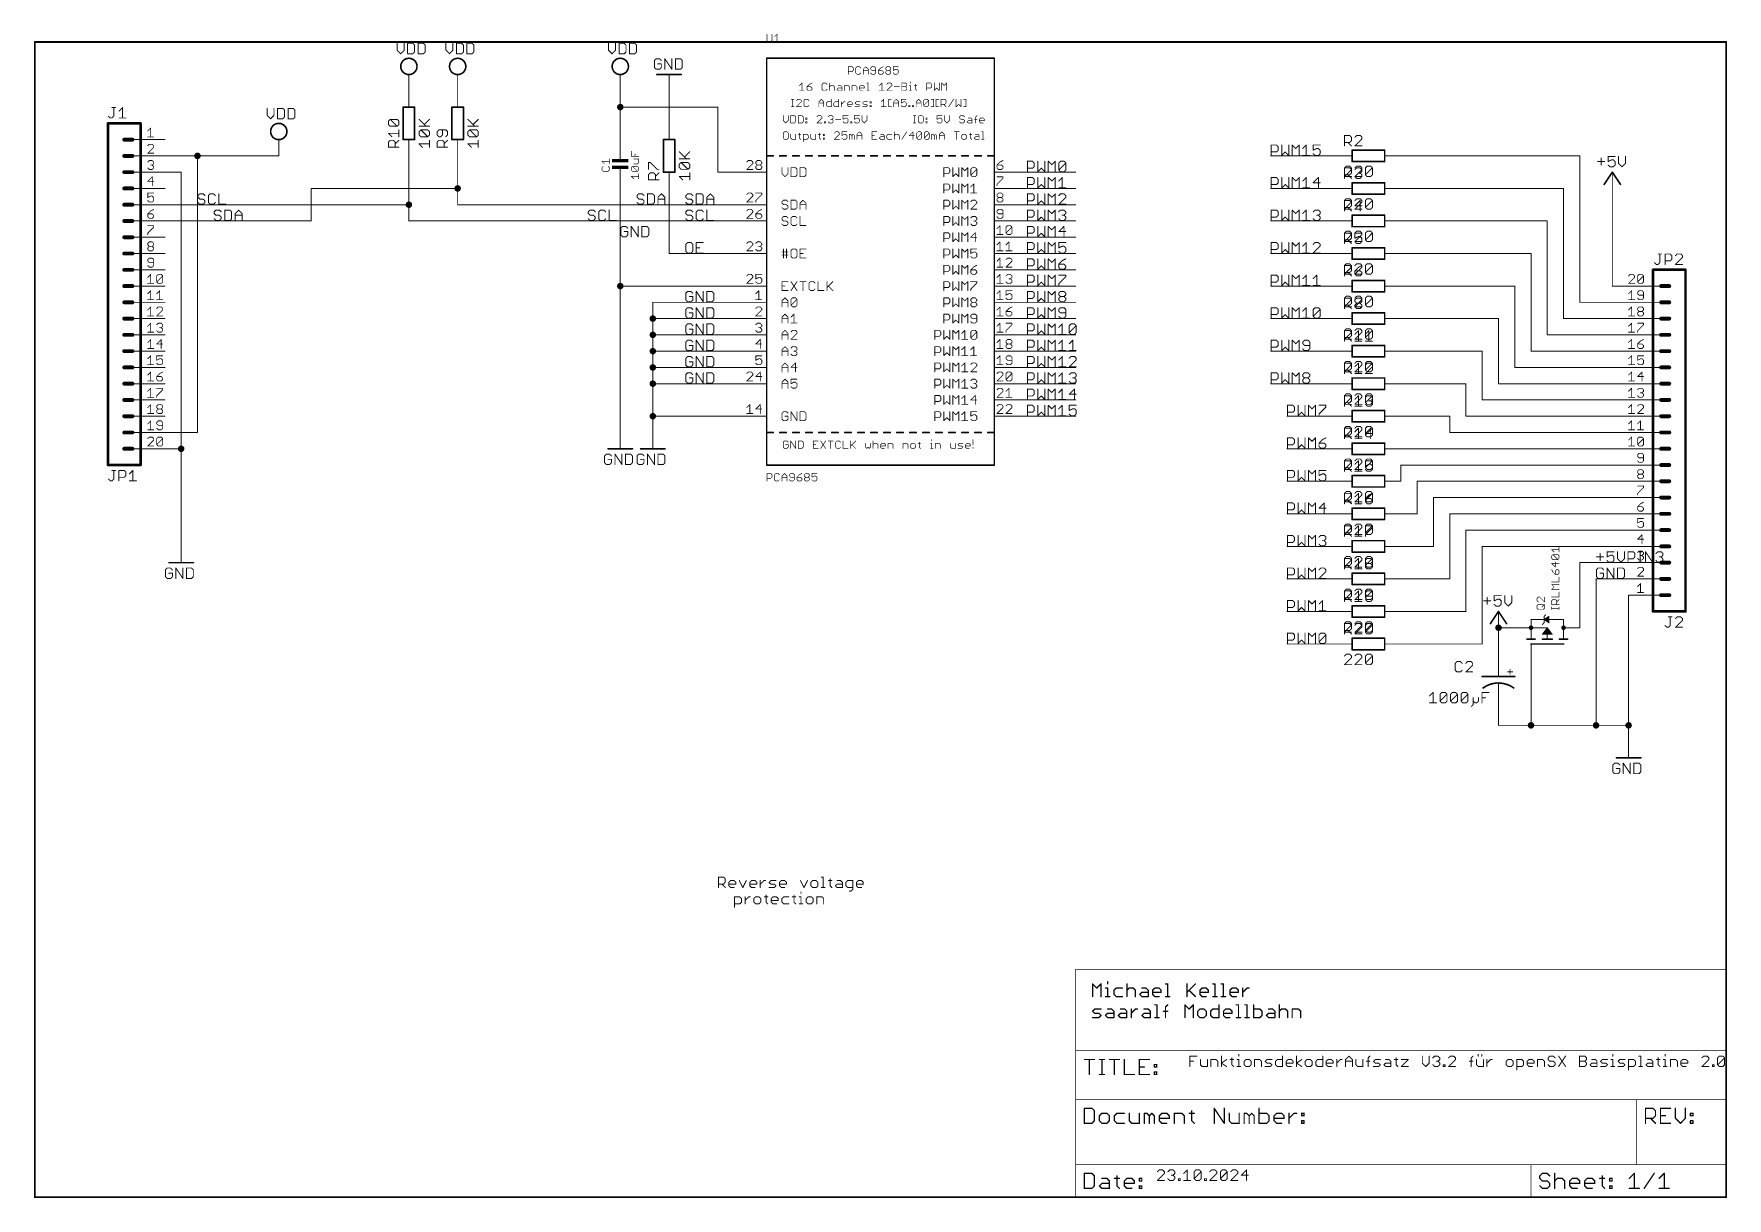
# Model space of a CAD drawing. Extents: x 0 to 264, y 0 to 182.
import ezdxf

# ---------------------------------------------------------------- set-up
doc = ezdxf.new("R2010")
doc.units = 0
for name, color, linetype in [('101', 1, 'CONTINUOUS'), ('91', 122, 'CONTINUOUS'), ('94', 12, 'CONTINUOUS'), ('95', 251, 'CONTINUOUS'), ('96', 251, 'CONTINUOUS'), ('97', 251, 'CONTINUOUS')]:
    doc.layers.add(name, color=color, linetype=linetype)

# ---------------------------------------------------------------- blocks, each defined once
blk = doc.blocks.new('RECT')
blk.add_solid([(-0.5, -0.5), (0.5, -0.5), (-0.5, 0.5), (0.5, 0.5)])

msp = doc.modelspace()

# ---------------------------------------------------------------- linework, layer by layer
at = {"layer": '101', "const_width": 0.1524}
for points in [[(180.4162, 20.3962), (180.4162, 22.0232)], [(180.4162, 22.0232), (181.5009, 22.0232)], [(180.4162, 21.2097), (180.9585, 21.2097)], [(182.0534, 21.4809), (182.0534, 20.6674)], [(183.138, 20.3962), (183.138, 21.4809)], [(183.6905, 20.3962), (183.6905, 21.4809)], [(183.6905, 21.4809), (184.504, 21.4809)], [(184.504, 21.4809), (184.7752, 21.2097)], [(184.7752, 21.2097), (184.7752, 20.3962)], [(185.3277, 20.3962), (185.3277, 22.0232)], [(185.3277, 20.9385), (186.1412, 21.4809)], [(186.692, 21.4809), (187.2343, 21.4809)], [(186.9631, 21.752), (186.9631, 20.6674)], [(187.7834, 21.4809), (188.0546, 21.4809)], [(188.0546, 22.2944), (188.0546, 22.0232)], [(188.0546, 21.4809), (188.0546, 20.3962)], [(189.146, 21.4809), (188.8748, 21.2097)], [(188.8748, 21.2097), (188.8748, 20.6674)], [(189.6883, 21.4809), (189.146, 21.4809)], [(189.9595, 21.2097), (189.6883, 21.4809)], [(189.9595, 20.6674), (189.9595, 21.2097)], [(190.512, 20.3962), (190.512, 21.4809)], [(190.512, 21.4809), (191.3255, 21.4809)], [(191.3255, 21.4809), (191.5967, 21.2097)], [(191.5967, 21.2097), (191.5967, 20.3962)], [(192.1492, 21.2097), (192.4203, 21.4809)], [(192.4203, 20.9385), (192.1492, 21.2097)], [(192.4203, 21.4809), (193.2338, 21.4809)], [(193.7863, 21.2097), (194.0575, 21.4809)], [(193.7863, 20.6674), (193.7863, 21.2097)], [(194.0575, 21.4809), (194.871, 21.4809)], [(194.871, 22.0232), (194.871, 20.3962)], [(195.4235, 21.2097), (195.6946, 21.4809)], [(195.4235, 20.6674), (195.4235, 21.2097)], [(195.6946, 21.4809), (196.237, 21.4809)], [(196.237, 21.4809), (196.5081, 21.2097)], [(196.5081, 21.2097), (196.5081, 20.9385)], [(197.0606, 20.3962), (197.0606, 22.0232)], [(197.0606, 20.9385), (197.8741, 21.4809)], [(198.6961, 21.4809), (198.4249, 21.2097)], [(198.4249, 21.2097), (198.4249, 20.6674)], [(199.2384, 21.4809), (198.6961, 21.4809)], [(199.5096, 21.2097), (199.2384, 21.4809)], [(199.5096, 20.6674), (199.5096, 21.2097)], [(200.0621, 21.2097), (200.3332, 21.4809)], [(200.0621, 20.6674), (200.0621, 21.2097)], [(200.3332, 21.4809), (201.1467, 21.4809)], [(201.1467, 22.0232), (201.1467, 20.3962)], [(201.6992, 21.2097), (201.9704, 21.4809)], [(201.6992, 20.6674), (201.6992, 21.2097)], [(201.9704, 21.4809), (202.5127, 21.4809)], [(202.5127, 21.4809), (202.7839, 21.2097)], [(202.7839, 21.2097), (202.7839, 20.9385)], [(203.3364, 20.3962), (203.3364, 21.4809)], [(203.3364, 20.9385), (203.8787, 21.4809)], [(203.8787, 21.4809), (204.1499, 21.4809)], [(204.7007, 21.4809), (205.243, 22.0232)], [(204.7007, 20.3962), (204.7007, 21.4809)], [(204.7007, 21.2097), (205.7853, 21.2097)], [(205.243, 22.0232), (205.7853, 21.4809)], [(205.7853, 21.4809), (205.7853, 20.3962)], [(206.3378, 21.4809), (206.3378, 20.6674)], [(207.4225, 20.3962), (207.4225, 21.4809)], [(207.975, 21.2097), (208.5173, 21.2097)], [(208.2462, 21.752), (208.5173, 22.0232)], [(208.2462, 20.3962), (208.2462, 21.752)], [(209.0664, 21.2097), (209.3376, 21.4809)], [(209.3376, 20.9385), (209.0664, 21.2097)], [(209.3376, 21.4809), (210.1511, 21.4809)], [(210.9748, 21.4809), (211.5171, 21.4809)], [(211.5171, 21.4809), (211.7883, 21.2097)], [(211.7883, 21.2097), (211.7883, 20.3962)], [(212.3407, 21.4809), (212.8831, 21.4809)], [(212.6119, 21.752), (212.6119, 20.6674)], [(213.4322, 21.4809), (214.5168, 21.4809)], [(214.5168, 21.4809), (213.4322, 20.3962)], [(216.7065, 22.0232), (216.7065, 20.9385)], [(217.7912, 20.9385), (217.7912, 22.0232)], [(218.3437, 21.752), (218.6148, 22.0232)], [(218.6148, 22.0232), (219.1571, 22.0232)], [(219.1571, 21.2097), (218.886, 21.2097)], [(219.1571, 22.0232), (219.4283, 21.752)], [(219.4283, 21.4809), (219.1571, 21.2097)], [(219.1571, 21.2097), (219.4283, 20.9385)], [(219.4283, 21.752), (219.4283, 21.4809)], [(221.0705, 22.0232), (220.7994, 21.752)], [(220.7994, 20.3962), (221.884, 21.4809)], [(221.6129, 22.0232), (221.0705, 22.0232)], [(221.884, 21.752), (221.6129, 22.0232)], [(221.884, 21.4809), (221.884, 21.752)], [(224.0737, 21.2097), (224.616, 21.2097)], [(224.3449, 21.752), (224.616, 22.0232)], [(224.3449, 20.3962), (224.3449, 21.752)], [(225.1651, 21.4809), (225.1651, 20.6674)], [(225.4363, 22.0232), (225.4363, 22.2944)], [(225.9786, 22.0232), (225.9786, 22.2944)], [(226.2498, 20.3962), (226.2498, 21.4809)], [(226.8023, 20.3962), (226.8023, 21.4809)], [(226.8023, 20.9385), (227.3446, 21.4809)], [(227.3446, 21.4809), (227.6158, 21.4809)], [(230.0749, 21.4809), (229.8037, 21.2097)], [(229.8037, 21.2097), (229.8037, 20.6674)], [(230.6172, 21.4809), (230.0749, 21.4809)], [(230.8884, 21.2097), (230.6172, 21.4809)], [(230.8884, 20.6674), (230.8884, 21.2097)], [(231.4409, 19.8539), (231.4409, 21.4809)], [(231.4409, 21.4809), (232.2544, 21.4809)], [(232.2544, 21.4809), (232.5256, 21.2097)], [(232.5256, 21.2097), (232.5256, 20.6674)], [(233.0781, 21.2097), (233.3492, 21.4809)], [(233.0781, 20.6674), (233.0781, 21.2097)], [(233.3492, 21.4809), (233.8916, 21.4809)], [(233.8916, 21.4809), (234.1627, 21.2097)], [(234.1627, 21.2097), (234.1627, 20.9385)], [(234.7152, 20.3962), (234.7152, 21.4809)], [(234.7152, 21.4809), (235.5287, 21.4809)], [(235.5287, 21.4809), (235.7999, 21.2097)], [(235.7999, 21.2097), (235.7999, 20.3962)], [(236.6235, 22.0232), (236.3524, 21.752)], [(236.3524, 21.752), (236.3524, 21.4809)], [(236.3524, 21.4809), (236.6235, 21.2097)], [(237.1659, 22.0232), (236.6235, 22.0232)], [(236.6235, 21.2097), (237.1659, 21.2097)], [(237.437, 21.752), (237.1659, 22.0232)], [(237.1659, 21.2097), (237.437, 20.9385)], [(237.9895, 22.0232), (239.0742, 20.3962)], [(239.0742, 22.0232), (237.9895, 20.3962)], [(241.2638, 20.3962), (241.2638, 22.0232)], [(241.2638, 22.0232), (242.0773, 22.0232)], [(241.2638, 21.2097), (242.0773, 21.2097)], [(242.0773, 22.0232), (242.3485, 21.752)], [(242.3485, 21.4809), (242.0773, 21.2097)], [(242.0773, 21.2097), (242.3485, 20.9385)], [(242.3485, 21.752), (242.3485, 21.4809)], [(243.1722, 21.4809), (243.7145, 21.4809)], [(243.7145, 21.4809), (243.9857, 21.2097)], [(243.9857, 21.2097), (243.9857, 20.3962)], [(244.5382, 21.2097), (244.8093, 21.4809)], [(244.8093, 20.9385), (244.5382, 21.2097)], [(244.8093, 21.4809), (245.6228, 21.4809)], [(246.1753, 21.4809), (246.4465, 21.4809)], [(246.4465, 22.2944), (246.4465, 22.0232)], [(246.4465, 21.4809), (246.4465, 20.3962)], [(247.2667, 21.2097), (247.5379, 21.4809)], [(247.5379, 20.9385), (247.2667, 21.2097)], [(247.5379, 21.4809), (248.3514, 21.4809)], [(248.9039, 19.8539), (248.9039, 21.4809)], [(248.9039, 21.4809), (249.7174, 21.4809)], [(249.7174, 21.4809), (249.9886, 21.2097)], [(249.9886, 21.2097), (249.9886, 20.6674)], [(250.5411, 22.0232), (250.8122, 22.0232)], [(250.8122, 22.0232), (250.8122, 20.3962)], [(251.9037, 21.4809), (252.446, 21.4809)], [(252.446, 21.4809), (252.7172, 21.2097)], [(252.7172, 21.2097), (252.7172, 20.3962)], [(253.2697, 21.4809), (253.812, 21.4809)], [(253.5408, 21.752), (253.5408, 20.6674)], [(254.3611, 21.4809), (254.6323, 21.4809)], [(254.6323, 22.2944), (254.6323, 22.0232)], [(254.6323, 21.4809), (254.6323, 20.3962)], [(255.4525, 20.3962), (255.4525, 21.4809)], [(255.4525, 21.4809), (256.266, 21.4809)], [(256.266, 21.4809), (256.5372, 21.2097)], [(256.5372, 21.2097), (256.5372, 20.3962)], [(257.0897, 21.2097), (257.3608, 21.4809)], [(257.0897, 20.6674), (257.0897, 21.2097)], [(257.3608, 21.4809), (257.9032, 21.4809)], [(257.9032, 21.4809), (258.1743, 21.2097)], [(258.1743, 21.2097), (258.1743, 20.9385)], [(260.6352, 22.0232), (260.364, 21.752)], [(260.364, 20.3962), (261.4487, 21.4809)], [(261.1775, 22.0232), (260.6352, 22.0232)], [(261.4487, 21.752), (261.1775, 22.0232)], [(261.4487, 21.4809), (261.4487, 21.752)], [(262.8197, 21.752), (263.0909, 22.0232)], [(262.8197, 20.6674), (262.8197, 21.752)], [(262.8197, 20.6674), (263.9044, 21.752)], [(263.0909, 22.0232), (263.6332, 22.0232)], [(263.6332, 22.0232), (263.9044, 21.752)], [(263.9044, 21.752), (263.9044, 20.6674)], [(182.0534, 20.6674), (182.3245, 20.3962)], [(182.3245, 20.3962), (183.138, 20.3962)], [(186.1412, 20.3962), (185.3277, 20.9385)], [(186.9631, 20.6674), (187.2343, 20.3962)], [(187.7834, 20.3962), (188.3257, 20.3962)], [(188.8748, 20.6674), (189.146, 20.3962)], [(189.146, 20.3962), (189.6883, 20.3962)], [(189.6883, 20.3962), (189.9595, 20.6674)], [(192.1492, 20.3962), (192.9626, 20.3962)], [(192.9626, 20.9385), (192.4203, 20.9385)], [(193.2338, 20.6674), (192.9626, 20.9385)], [(192.9626, 20.3962), (193.2338, 20.6674)], [(194.0575, 20.3962), (193.7863, 20.6674)], [(194.871, 20.3962), (194.0575, 20.3962)], [(196.5081, 20.9385), (195.4235, 20.9385)], [(195.6946, 20.3962), (195.4235, 20.6674)], [(196.237, 20.3962), (195.6946, 20.3962)], [(197.8741, 20.3962), (197.0606, 20.9385)], [(198.4249, 20.6674), (198.6961, 20.3962)], [(198.6961, 20.3962), (199.2384, 20.3962)], [(199.2384, 20.3962), (199.5096, 20.6674)], [(200.3332, 20.3962), (200.0621, 20.6674)], [(201.1467, 20.3962), (200.3332, 20.3962)], [(202.7839, 20.9385), (201.6992, 20.9385)], [(201.9704, 20.3962), (201.6992, 20.6674)], [(202.5127, 20.3962), (201.9704, 20.3962)], [(206.3378, 20.6674), (206.609, 20.3962)], [(206.609, 20.3962), (207.4225, 20.3962)], [(209.0664, 20.3962), (209.8799, 20.3962)], [(209.8799, 20.9385), (209.3376, 20.9385)], [(210.1511, 20.6674), (209.8799, 20.9385)], [(209.8799, 20.3962), (210.1511, 20.6674)], [(210.7036, 20.6674), (210.9748, 20.9385)], [(210.9748, 20.3962), (210.7036, 20.6674)], [(210.9748, 20.9385), (211.7883, 20.9385)], [(211.7883, 20.3962), (210.9748, 20.3962)], [(212.6119, 20.6674), (212.8831, 20.3962)], [(213.4322, 20.3962), (214.5168, 20.3962)], [(216.7065, 20.9385), (217.2488, 20.3962)], [(217.2488, 20.3962), (217.7912, 20.9385)], [(218.6148, 20.3962), (218.3437, 20.6674)], [(219.1571, 20.3962), (218.6148, 20.3962)], [(219.4283, 20.6674), (219.1571, 20.3962)], [(219.4283, 20.9385), (219.4283, 20.6674)], [(219.9808, 20.3962), (219.9808, 20.6674)], [(219.9808, 20.6674), (220.252, 20.6674)], [(220.252, 20.3962), (219.9808, 20.3962)], [(220.252, 20.6674), (220.252, 20.3962)], [(221.884, 20.3962), (220.7994, 20.3962)], [(225.1651, 20.6674), (225.4363, 20.3962)], [(225.4363, 20.3962), (226.2498, 20.3962)], [(229.8037, 20.6674), (230.0749, 20.3962)], [(230.0749, 20.3962), (230.6172, 20.3962)], [(230.6172, 20.3962), (230.8884, 20.6674)], [(232.2544, 20.3962), (231.4409, 20.3962)], [(232.5256, 20.6674), (232.2544, 20.3962)], [(234.1627, 20.9385), (233.0781, 20.9385)], [(233.3492, 20.3962), (233.0781, 20.6674)], [(233.8916, 20.3962), (233.3492, 20.3962)], [(236.6235, 20.3962), (236.3524, 20.6674)], [(237.1659, 20.3962), (236.6235, 20.3962)], [(237.437, 20.6674), (237.1659, 20.3962)], [(237.437, 20.9385), (237.437, 20.6674)], [(242.0773, 20.3962), (241.2638, 20.3962)], [(242.3485, 20.6674), (242.0773, 20.3962)], [(242.3485, 20.9385), (242.3485, 20.6674)], [(242.901, 20.6674), (243.1722, 20.9385)], [(243.1722, 20.3962), (242.901, 20.6674)], [(243.1722, 20.9385), (243.9857, 20.9385)], [(243.9857, 20.3962), (243.1722, 20.3962)], [(244.5382, 20.3962), (245.3516, 20.3962)], [(245.3516, 20.9385), (244.8093, 20.9385)], [(245.6228, 20.6674), (245.3516, 20.9385)], [(245.3516, 20.3962), (245.6228, 20.6674)], [(246.1753, 20.3962), (246.7176, 20.3962)], [(247.2667, 20.3962), (248.0802, 20.3962)], [(248.0802, 20.9385), (247.5379, 20.9385)], [(248.3514, 20.6674), (248.0802, 20.9385)], [(248.0802, 20.3962), (248.3514, 20.6674)], [(249.7174, 20.3962), (248.9039, 20.3962)], [(249.9886, 20.6674), (249.7174, 20.3962)], [(250.5411, 20.3962), (251.0834, 20.3962)], [(251.6325, 20.6674), (251.9037, 20.9385)], [(251.9037, 20.3962), (251.6325, 20.6674)], [(251.9037, 20.9385), (252.7172, 20.9385)], [(252.7172, 20.3962), (251.9037, 20.3962)], [(253.5408, 20.6674), (253.812, 20.3962)], [(254.3611, 20.3962), (254.9034, 20.3962)], [(258.1743, 20.9385), (257.0897, 20.9385)], [(257.3608, 20.3962), (257.0897, 20.6674)], [(257.9032, 20.3962), (257.3608, 20.3962)], [(261.4487, 20.3962), (260.364, 20.3962)], [(262.0012, 20.3962), (262.0012, 20.6674)], [(262.0012, 20.6674), (262.2723, 20.6674)], [(262.2723, 20.3962), (262.0012, 20.3962)], [(262.2723, 20.6674), (262.2723, 20.3962)], [(263.0909, 20.3962), (262.8197, 20.6674)], [(263.6332, 20.3962), (263.0909, 20.3962)], [(263.9044, 20.6674), (263.6332, 20.3962)], [(175.6074, 4.2432), (175.3362, 3.972)], [(175.3362, 2.6162), (176.4209, 3.7009)], [(176.4209, 2.6162), (175.3362, 2.6162)], [(176.1497, 4.2432), (175.6074, 4.2432)], [(176.4209, 3.972), (176.1497, 4.2432)], [(176.4209, 3.7009), (176.4209, 3.972)], [(176.9734, 3.972), (177.2445, 4.2432)], [(177.2445, 2.6162), (176.9734, 2.8874)], [(177.2445, 4.2432), (177.7869, 4.2432)], [(177.7869, 2.6162), (177.2445, 2.6162)], [(177.7869, 3.4297), (177.5157, 3.4297)], [(177.7869, 4.2432), (178.058, 3.972)], [(178.058, 3.7009), (177.7869, 3.4297)], [(177.7869, 3.4297), (178.058, 3.1585)], [(178.058, 2.8874), (177.7869, 2.6162)], [(178.058, 3.972), (178.058, 3.7009)], [(178.058, 3.1585), (178.058, 2.8874)], [(178.6105, 2.6162), (178.6105, 2.8874)], [(178.6105, 2.8874), (178.8817, 2.8874)], [(178.8817, 2.6162), (178.6105, 2.6162)], [(178.8817, 2.8874), (178.8817, 2.6162)], [(179.4291, 3.7009), (179.9714, 4.2432)], [(179.4291, 2.6162), (180.5138, 2.6162)], [(179.9714, 4.2432), (179.9714, 2.6162)], [(181.0662, 3.972), (181.3374, 4.2432)], [(181.0662, 2.8874), (181.0662, 3.972)], [(181.0662, 2.8874), (182.1509, 3.972)], [(181.3374, 2.6162), (181.0662, 2.8874)], [(181.3374, 4.2432), (181.8797, 4.2432)], [(181.8797, 2.6162), (181.3374, 2.6162)], [(181.8797, 4.2432), (182.1509, 3.972)], [(182.1509, 2.8874), (181.8797, 2.6162)], [(182.1509, 3.972), (182.1509, 2.8874)], [(182.7034, 2.6162), (182.7034, 2.8874)], [(182.7034, 2.8874), (182.9746, 2.8874)], [(182.9746, 2.6162), (182.7034, 2.6162)], [(182.9746, 2.8874), (182.9746, 2.6162)], [(183.7931, 4.2432), (183.522, 3.972)], [(183.522, 2.6162), (184.6066, 3.7009)], [(184.6066, 2.6162), (183.522, 2.6162)], [(184.3355, 4.2432), (183.7931, 4.2432)], [(184.6066, 3.972), (184.3355, 4.2432)], [(184.6066, 3.7009), (184.6066, 3.972)], [(185.1591, 3.972), (185.4303, 4.2432)], [(185.1591, 2.8874), (185.1591, 3.972)], [(185.1591, 2.8874), (186.2438, 3.972)], [(185.4303, 2.6162), (185.1591, 2.8874)], [(185.4303, 4.2432), (185.9726, 4.2432)], [(185.9726, 2.6162), (185.4303, 2.6162)], [(185.9726, 4.2432), (186.2438, 3.972)], [(186.2438, 2.8874), (185.9726, 2.6162)], [(186.2438, 3.972), (186.2438, 2.8874)], [(187.0675, 4.2432), (186.7963, 3.972)], [(186.7963, 2.6162), (187.881, 3.7009)], [(187.881, 2.6162), (186.7963, 2.6162)], [(187.6098, 4.2432), (187.0675, 4.2432)], [(187.881, 3.972), (187.6098, 4.2432)], [(187.881, 3.7009), (187.881, 3.972)], [(189.2469, 4.2432), (188.4335, 3.4297)], [(188.4335, 3.4297), (189.5181, 3.4297)], [(189.2469, 2.6162), (189.2469, 4.2432)]]:
    msp.add_lwpolyline(points, dxfattribs=at)
at = {"layer": '101', "const_width": 0.0762}
for points in [[(180.4543, 22.0232, 1), (180.3781, 22.0232)], [(180.4162, 22.0613, 1), (180.4162, 21.9851)], [(180.4162, 21.2478, 1), (180.4162, 21.1716)], [(180.9585, 21.1716, 1), (180.9585, 21.2478)], [(181.5009, 21.9851, 1), (181.5009, 22.0613)], [(182.0915, 21.4809, 1), (182.0153, 21.4809)], [(183.1761, 21.4809, 1), (183.0999, 21.4809)], [(183.7286, 21.4809, 1), (183.6524, 21.4809)], [(183.6905, 21.519, 1), (183.6905, 21.4428)], [(184.5309, 21.5078, 1), (184.4771, 21.4539)], [(184.504, 21.4428, 1), (184.504, 21.519)], [(184.8133, 21.2097, 1), (184.7371, 21.2097)], [(184.7482, 21.1828, 1), (184.8021, 21.2366)], [(185.3658, 22.0232, 1), (185.2896, 22.0232)], [(186.1623, 21.4492, 1), (186.12, 21.5126)], [(186.692, 21.519, 1), (186.692, 21.4428)], [(187.0012, 21.752, 1), (186.925, 21.752)], [(187.2343, 21.4428, 1), (187.2343, 21.519)], [(187.7834, 21.519, 1), (187.7834, 21.4428)], [(188.0927, 22.2944, 1), (188.0165, 22.2944)], [(188.0165, 22.0232, 1), (188.0927, 22.0232)], [(188.0927, 21.4809, 1), (188.0165, 21.4809)], [(188.0546, 21.4428, 1), (188.0546, 21.519)], [(188.9129, 21.2097, 1), (188.8367, 21.2097)], [(188.8479, 21.2366, 1), (188.9018, 21.1828)], [(189.146, 21.519, 1), (189.146, 21.4428)], [(189.1729, 21.4539, 1), (189.1191, 21.5078)], [(189.7153, 21.5078, 1), (189.6614, 21.4539)], [(189.6883, 21.4428, 1), (189.6883, 21.519)], [(189.9976, 21.2097, 1), (189.9214, 21.2097)], [(189.9326, 21.1828, 1), (189.9864, 21.2366)], [(190.5501, 21.4809, 1), (190.4739, 21.4809)], [(190.512, 21.519, 1), (190.512, 21.4428)], [(191.3524, 21.5078, 1), (191.2985, 21.4539)], [(191.3255, 21.4428, 1), (191.3255, 21.519)], [(191.6348, 21.2097, 1), (191.5586, 21.2097)], [(191.5697, 21.1828, 1), (191.6236, 21.2366)], [(192.1761, 21.2366, 1), (192.1222, 21.1828)], [(192.1222, 21.2366, 1), (192.1761, 21.1828)], [(192.4203, 21.519, 1), (192.4203, 21.4428)], [(192.4473, 21.4539, 1), (192.3934, 21.5078)], [(193.2338, 21.4428, 1), (193.2338, 21.519)], [(193.8244, 21.2097, 1), (193.7482, 21.2097)], [(193.7594, 21.2366, 1), (193.8133, 21.1828)], [(194.0575, 21.519, 1), (194.0575, 21.4428)], [(194.0844, 21.4539, 1), (194.0305, 21.5078)], [(194.9091, 22.0232, 1), (194.8329, 22.0232)], [(194.871, 21.4428, 1), (194.871, 21.519)], [(195.4616, 21.2097, 1), (195.3854, 21.2097)], [(195.3965, 21.2366, 1), (195.4504, 21.1828)], [(195.6946, 21.519, 1), (195.6946, 21.4428)], [(195.7216, 21.4539, 1), (195.6677, 21.5078)], [(196.2639, 21.5078, 1), (196.21, 21.4539)], [(196.237, 21.4428, 1), (196.237, 21.519)], [(196.5462, 21.2097, 1), (196.47, 21.2097)], [(196.4812, 21.1828, 1), (196.5351, 21.2366)], [(197.0987, 22.0232, 1), (197.0225, 22.0232)], [(197.8952, 21.4492, 1), (197.853, 21.5126)], [(198.463, 21.2097, 1), (198.3868, 21.2097)], [(198.398, 21.2366, 1), (198.4519, 21.1828)], [(198.6961, 21.519, 1), (198.6961, 21.4428)], [(198.723, 21.4539, 1), (198.6691, 21.5078)], [(199.2654, 21.5078, 1), (199.2115, 21.4539)], [(199.2384, 21.4428, 1), (199.2384, 21.519)], [(199.5477, 21.2097, 1), (199.4715, 21.2097)], [(199.4826, 21.1828, 1), (199.5365, 21.2366)], [(200.1002, 21.2097, 1), (200.024, 21.2097)], [(200.0351, 21.2366, 1), (200.089, 21.1828)], [(200.3332, 21.519, 1), (200.3332, 21.4428)], [(200.3602, 21.4539, 1), (200.3063, 21.5078)], [(201.1848, 22.0232, 1), (201.1086, 22.0232)], [(201.1467, 21.4428, 1), (201.1467, 21.519)], [(201.7373, 21.2097, 1), (201.6611, 21.2097)], [(201.6723, 21.2366, 1), (201.7262, 21.1828)], [(201.9704, 21.519, 1), (201.9704, 21.4428)], [(201.9973, 21.4539, 1), (201.9435, 21.5078)], [(202.5397, 21.5078, 1), (202.4858, 21.4539)], [(202.5127, 21.4428, 1), (202.5127, 21.519)], [(202.822, 21.2097, 1), (202.7458, 21.2097)], [(202.7569, 21.1828, 1), (202.8108, 21.2366)], [(203.3745, 21.4809, 1), (203.2983, 21.4809)], [(203.8787, 21.519, 1), (203.8787, 21.4428)], [(203.9057, 21.4539, 1), (203.8518, 21.5078)], [(204.1499, 21.4428, 1), (204.1499, 21.519)], [(204.6737, 21.5078, 1), (204.7276, 21.4539)], [(204.7388, 21.4809, 1), (204.6626, 21.4809)], [(204.7007, 21.2478, 1), (204.7007, 21.1716)], [(205.27, 22.0501, 1), (205.2161, 21.9962)], [(205.27, 21.9962, 1), (205.2161, 22.0501)], [(205.8234, 21.4809, 1), (205.7472, 21.4809)], [(205.7584, 21.4539, 1), (205.8123, 21.5078)], [(205.7853, 21.1716, 1), (205.7853, 21.2478)], [(206.3759, 21.4809, 1), (206.2997, 21.4809)], [(207.4606, 21.4809, 1), (207.3844, 21.4809)], [(207.975, 21.2478, 1), (207.975, 21.1716)], [(208.2192, 21.779, 1), (208.2731, 21.7251)], [(208.2843, 21.752, 1), (208.2081, 21.752)], [(208.5443, 21.9962, 1), (208.4904, 22.0501)], [(208.5173, 21.1716, 1), (208.5173, 21.2478)], [(209.0934, 21.2366, 1), (209.0395, 21.1828)], [(209.0395, 21.2366, 1), (209.0934, 21.1828)], [(209.3376, 21.519, 1), (209.3376, 21.4428)], [(209.3645, 21.4539, 1), (209.3107, 21.5078)], [(210.1511, 21.4428, 1), (210.1511, 21.519)], [(210.9748, 21.519, 1), (210.9748, 21.4428)], [(211.544, 21.5078, 1), (211.4901, 21.4539)], [(211.5171, 21.4428, 1), (211.5171, 21.519)], [(211.8263, 21.2097, 1), (211.7502, 21.2097)], [(211.7613, 21.1828, 1), (211.8152, 21.2366)], [(212.3407, 21.519, 1), (212.3407, 21.4428)], [(212.65, 21.752, 1), (212.5738, 21.752)], [(212.8831, 21.4428, 1), (212.8831, 21.519)], [(213.4322, 21.519, 1), (213.4322, 21.4428)], [(214.5438, 21.4539, 1), (214.4899, 21.5078)], [(214.5168, 21.4428, 1), (214.5168, 21.519)], [(216.7446, 22.0232, 1), (216.6684, 22.0232)], [(217.8293, 22.0232, 1), (217.7531, 22.0232)], [(218.3167, 21.779, 1), (218.3706, 21.7251)], [(218.6148, 22.0613, 1), (218.6148, 21.9851)], [(218.6418, 21.9962, 1), (218.5879, 22.0501)], [(218.886, 21.2478, 1), (218.886, 21.1716)], [(219.1841, 22.0501, 1), (219.1302, 21.9962)], [(219.1841, 21.2366, 1), (219.1302, 21.1828)], [(219.1302, 21.2366, 1), (219.1841, 21.1828)], [(219.1571, 21.9851, 1), (219.1571, 22.0613)], [(219.1571, 21.1716, 1), (219.1571, 21.2478)], [(219.4664, 21.752, 1), (219.3902, 21.752)], [(219.3902, 21.4809, 1), (219.4664, 21.4809)], [(219.4014, 21.7251, 1), (219.4553, 21.779)], [(219.4553, 21.4539, 1), (219.4014, 21.5078)], [(220.7724, 21.779, 1), (220.8263, 21.7251)], [(221.0705, 22.0613, 1), (221.0705, 21.9851)], [(221.0975, 21.9962, 1), (221.0436, 22.0501)], [(221.6398, 22.0501, 1), (221.5859, 21.9962)], [(221.6129, 21.9851, 1), (221.6129, 22.0613)], [(221.9221, 21.752, 1), (221.8459, 21.752)], [(221.8459, 21.4809, 1), (221.9221, 21.4809)], [(221.8571, 21.7251, 1), (221.911, 21.779)], [(221.911, 21.4539, 1), (221.8571, 21.5078)], [(224.0737, 21.2478, 1), (224.0737, 21.1716)], [(224.3179, 21.779, 1), (224.3718, 21.7251)], [(224.383, 21.752, 1), (224.3068, 21.752)], [(224.643, 21.9962, 1), (224.5891, 22.0501)], [(224.616, 21.1716, 1), (224.616, 21.2478)], [(225.2032, 21.4809, 1), (225.127, 21.4809)], [(225.4744, 22.2944, 1), (225.3982, 22.2944)], [(225.3982, 22.0232, 1), (225.4744, 22.0232)], [(226.0167, 22.2944, 1), (225.9405, 22.2944)], [(225.9405, 22.0232, 1), (226.0167, 22.0232)], [(226.2879, 21.4809, 1), (226.2117, 21.4809)], [(226.8404, 21.4809, 1), (226.7642, 21.4809)], [(227.3446, 21.519, 1), (227.3446, 21.4428)], [(227.3716, 21.4539, 1), (227.3177, 21.5078)], [(227.6158, 21.4428, 1), (227.6158, 21.519)], [(229.8418, 21.2097, 1), (229.7656, 21.2097)], [(229.7768, 21.2366, 1), (229.8307, 21.1828)], [(230.0749, 21.519, 1), (230.0749, 21.4428)], [(230.1019, 21.4539, 1), (230.048, 21.5078)], [(230.6442, 21.5078, 1), (230.5903, 21.4539)], [(230.6172, 21.4428, 1), (230.6172, 21.519)], [(230.9265, 21.2097, 1), (230.8503, 21.2097)], [(230.8615, 21.1828, 1), (230.9153, 21.2366)], [(231.479, 21.4809, 1), (231.4028, 21.4809)], [(231.4409, 21.519, 1), (231.4409, 21.4428)], [(232.2813, 21.5078, 1), (232.2275, 21.4539)], [(232.2544, 21.4428, 1), (232.2544, 21.519)], [(232.5637, 21.2097, 1), (232.4875, 21.2097)], [(232.4986, 21.1828, 1), (232.5525, 21.2366)], [(233.1162, 21.2097, 1), (233.04, 21.2097)], [(233.0511, 21.2366, 1), (233.105, 21.1828)], [(233.3492, 21.519, 1), (233.3492, 21.4428)], [(233.3762, 21.4539, 1), (233.3223, 21.5078)], [(233.9185, 21.5078, 1), (233.8646, 21.4539)], [(233.8916, 21.4428, 1), (233.8916, 21.519)], [(234.2008, 21.2097, 1), (234.1246, 21.2097)], [(234.1358, 21.1828, 1), (234.1897, 21.2366)], [(234.7533, 21.4809, 1), (234.6771, 21.4809)], [(234.7152, 21.519, 1), (234.7152, 21.4428)], [(235.5557, 21.5078, 1), (235.5018, 21.4539)], [(235.5287, 21.4428, 1), (235.5287, 21.519)], [(235.838, 21.2097, 1), (235.7618, 21.2097)], [(235.7729, 21.1828, 1), (235.8268, 21.2366)], [(236.3254, 21.779, 1), (236.3793, 21.7251)], [(236.3793, 21.5078, 1), (236.3254, 21.4539)], [(236.3905, 21.752, 1), (236.3143, 21.752)], [(236.3143, 21.4809, 1), (236.3905, 21.4809)], [(236.6235, 22.0613, 1), (236.6235, 21.9851)], [(236.6235, 21.2478, 1), (236.6235, 21.1716)], [(236.6505, 21.9962, 1), (236.5966, 22.0501)], [(236.5966, 21.1828, 1), (236.6505, 21.2366)], [(237.1928, 22.0501, 1), (237.1389, 21.9962)], [(237.1928, 21.2366, 1), (237.1389, 21.1828)], [(237.1659, 21.9851, 1), (237.1659, 22.0613)], [(237.1659, 21.1716, 1), (237.1659, 21.2478)], [(237.4101, 21.7251, 1), (237.464, 21.779)], [(238.0212, 22.0443, 1), (237.9578, 22.0021)], [(239.1059, 22.0021, 1), (239.0425, 22.0443)], [(241.3019, 22.0232, 1), (241.2257, 22.0232)], [(241.2638, 22.0613, 1), (241.2638, 21.9851)], [(241.2638, 21.2478, 1), (241.2638, 21.1716)], [(242.1043, 22.0501, 1), (242.0504, 21.9962)], [(242.1043, 21.2366, 1), (242.0504, 21.1828)], [(242.0504, 21.2366, 1), (242.1043, 21.1828)], [(242.0773, 21.9851, 1), (242.0773, 22.0613)], [(242.0773, 21.1716, 1), (242.0773, 21.2478)], [(242.3866, 21.752, 1), (242.3104, 21.752)], [(242.3104, 21.4809, 1), (242.3866, 21.4809)], [(242.3216, 21.7251, 1), (242.3754, 21.779)], [(242.3754, 21.4539, 1), (242.3216, 21.5078)], [(243.1722, 21.519, 1), (243.1722, 21.4428)], [(243.7414, 21.5078, 1), (243.6875, 21.4539)], [(243.7145, 21.4428, 1), (243.7145, 21.519)], [(244.0238, 21.2097, 1), (243.9476, 21.2097)], [(243.9587, 21.1828, 1), (244.0126, 21.2366)], [(244.5651, 21.2366, 1), (244.5112, 21.1828)], [(244.5112, 21.2366, 1), (244.5651, 21.1828)], [(244.8093, 21.519, 1), (244.8093, 21.4428)], [(244.8363, 21.4539, 1), (244.7824, 21.5078)], [(245.6228, 21.4428, 1), (245.6228, 21.519)], [(246.1753, 21.519, 1), (246.1753, 21.4428)], [(246.4846, 22.2944, 1), (246.4084, 22.2944)], [(246.4084, 22.0232, 1), (246.4846, 22.0232)], [(246.4846, 21.4809, 1), (246.4084, 21.4809)], [(246.4465, 21.4428, 1), (246.4465, 21.519)], [(247.2937, 21.2366, 1), (247.2398, 21.1828)], [(247.2398, 21.2366, 1), (247.2937, 21.1828)], [(247.5379, 21.519, 1), (247.5379, 21.4428)], [(247.5649, 21.4539, 1), (247.511, 21.5078)], [(248.3514, 21.4428, 1), (248.3514, 21.519)], [(248.942, 21.4809, 1), (248.8658, 21.4809)], [(248.9039, 21.519, 1), (248.9039, 21.4428)], [(249.7443, 21.5078, 1), (249.6905, 21.4539)], [(249.7174, 21.4428, 1), (249.7174, 21.519)], [(250.0267, 21.2097, 1), (249.9505, 21.2097)], [(249.9616, 21.1828, 1), (250.0155, 21.2366)], [(250.5411, 22.0613, 1), (250.5411, 21.9851)], [(250.8503, 22.0232, 1), (250.7741, 22.0232)], [(250.8122, 21.9851, 1), (250.8122, 22.0613)], [(251.9037, 21.519, 1), (251.9037, 21.4428)], [(252.4729, 21.5078, 1), (252.419, 21.4539)], [(252.446, 21.4428, 1), (252.446, 21.519)], [(252.7553, 21.2097, 1), (252.6791, 21.2097)], [(252.6902, 21.1828, 1), (252.7441, 21.2366)], [(253.2697, 21.519, 1), (253.2697, 21.4428)], [(253.5789, 21.752, 1), (253.5027, 21.752)], [(253.812, 21.4428, 1), (253.812, 21.519)], [(254.3611, 21.519, 1), (254.3611, 21.4428)], [(254.6704, 22.2944, 1), (254.5942, 22.2944)], [(254.5942, 22.0232, 1), (254.6704, 22.0232)], [(254.6704, 21.4809, 1), (254.5942, 21.4809)], [(254.6323, 21.4428, 1), (254.6323, 21.519)], [(255.4906, 21.4809, 1), (255.4144, 21.4809)], [(255.4525, 21.519, 1), (255.4525, 21.4428)], [(256.293, 21.5078, 1), (256.2391, 21.4539)], [(256.266, 21.4428, 1), (256.266, 21.519)], [(256.5753, 21.2097, 1), (256.4991, 21.2097)], [(256.5102, 21.1828, 1), (256.5641, 21.2366)], [(257.1278, 21.2097, 1), (257.0516, 21.2097)], [(257.0627, 21.2366, 1), (257.1166, 21.1828)], [(257.3608, 21.519, 1), (257.3608, 21.4428)], [(257.3878, 21.4539, 1), (257.3339, 21.5078)], [(257.9301, 21.5078, 1), (257.8762, 21.4539)], [(257.9032, 21.4428, 1), (257.9032, 21.519)], [(258.2124, 21.2097, 1), (258.1362, 21.2097)], [(258.1474, 21.1828, 1), (258.2013, 21.2366)], [(260.3371, 21.779, 1), (260.3909, 21.7251)], [(260.6352, 22.0613, 1), (260.6352, 21.9851)], [(260.6621, 21.9962, 1), (260.6082, 22.0501)], [(261.2044, 22.0501, 1), (261.1506, 21.9962)], [(261.1775, 21.9851, 1), (261.1775, 22.0613)], [(261.4868, 21.752, 1), (261.4106, 21.752)], [(261.4106, 21.4809, 1), (261.4868, 21.4809)], [(261.4217, 21.7251, 1), (261.4756, 21.779)], [(261.4756, 21.4539, 1), (261.4217, 21.5078)], [(262.8578, 21.752, 1), (262.7816, 21.752)], [(262.7928, 21.779, 1), (262.8467, 21.7251)], [(263.0909, 22.0613, 1), (263.0909, 21.9851)], [(263.1178, 21.9962, 1), (263.064, 22.0501)], [(263.6602, 22.0501, 1), (263.6063, 21.9962)], [(263.6332, 21.9851, 1), (263.6332, 22.0613)], [(263.9425, 21.752, 1), (263.8663, 21.752)], [(263.9313, 21.7251, 1), (263.8774, 21.779)], [(263.8775, 21.7251, 1), (263.9313, 21.779)], [(180.3781, 20.3962, 1), (180.4543, 20.3962)], [(182.0803, 20.6943, 1), (182.0264, 20.6404)], [(182.0153, 20.6674, 1), (182.0915, 20.6674)], [(182.3245, 20.4343, 1), (182.3245, 20.3581)], [(182.2976, 20.3693, 1), (182.3515, 20.4231)], [(183.0999, 20.3962, 1), (183.1761, 20.3962)], [(183.138, 20.3581, 1), (183.138, 20.4343)], [(183.6524, 20.3962, 1), (183.7286, 20.3962)], [(184.7371, 20.3962, 1), (184.8133, 20.3962)], [(185.3488, 20.9702, 1), (185.3065, 20.9068)], [(185.3065, 20.9702, 1), (185.3488, 20.9068)], [(185.2896, 20.3962, 1), (185.3658, 20.3962)], [(186.12, 20.3645, 1), (186.1623, 20.4279)], [(186.9901, 20.6943, 1), (186.9362, 20.6404)], [(186.925, 20.6674, 1), (187.0012, 20.6674)], [(187.2074, 20.3693, 1), (187.2612, 20.4231)], [(187.7834, 20.4343, 1), (187.7834, 20.3581)], [(188.0165, 20.3962, 1), (188.0927, 20.3962)], [(188.3257, 20.3581, 1), (188.3257, 20.4343)], [(188.9018, 20.6943, 1), (188.8479, 20.6404)], [(188.8367, 20.6674, 1), (188.9129, 20.6674)], [(189.146, 20.4343, 1), (189.146, 20.3581)], [(189.1191, 20.3693, 1), (189.1729, 20.4231)], [(189.6614, 20.4231, 1), (189.7153, 20.3693)], [(189.6883, 20.3581, 1), (189.6883, 20.4343)], [(189.9214, 20.6674, 1), (189.9976, 20.6674)], [(189.9864, 20.6404, 1), (189.9326, 20.6943)], [(190.4739, 20.3962, 1), (190.5501, 20.3962)], [(191.5586, 20.3962, 1), (191.6348, 20.3962)], [(192.1492, 20.4343, 1), (192.1492, 20.3581)], [(192.4203, 20.9766, 1), (192.4203, 20.9004)], [(192.3934, 20.9116, 1), (192.4473, 20.9655)], [(192.9896, 20.9655, 1), (192.9357, 20.9116)], [(192.9357, 20.4231, 1), (192.9896, 20.3693)], [(192.9626, 20.9004, 1), (192.9626, 20.9766)], [(192.9626, 20.3581, 1), (192.9626, 20.4343)], [(193.2608, 20.6404, 1), (193.2069, 20.6943)], [(193.2069, 20.6404, 1), (193.2608, 20.6943)], [(193.8133, 20.6943, 1), (193.7594, 20.6404)], [(193.7482, 20.6674, 1), (193.8244, 20.6674)], [(194.0575, 20.4343, 1), (194.0575, 20.3581)], [(194.0305, 20.3693, 1), (194.0844, 20.4231)], [(194.8329, 20.3962, 1), (194.9091, 20.3962)], [(194.871, 20.3581, 1), (194.871, 20.4343)], [(195.4504, 20.6943, 1), (195.3965, 20.6404)], [(195.4235, 20.9766, 1), (195.4235, 20.9004)], [(195.3854, 20.6674, 1), (195.4616, 20.6674)], [(195.6946, 20.4343, 1), (195.6946, 20.3581)], [(195.6677, 20.3693, 1), (195.7216, 20.4231)], [(196.237, 20.3581, 1), (196.237, 20.4343)], [(196.47, 20.9385, 1), (196.5462, 20.9385)], [(196.5081, 20.9004, 1), (196.5081, 20.9766)], [(197.0818, 20.9702, 1), (197.0395, 20.9068)], [(197.0395, 20.9702, 1), (197.0818, 20.9068)], [(197.0225, 20.3962, 1), (197.0987, 20.3962)], [(197.853, 20.3645, 1), (197.8952, 20.4279)], [(198.4519, 20.6943, 1), (198.398, 20.6404)], [(198.3868, 20.6674, 1), (198.463, 20.6674)], [(198.6961, 20.4343, 1), (198.6961, 20.3581)], [(198.6691, 20.3693, 1), (198.723, 20.4231)], [(199.2115, 20.4231, 1), (199.2654, 20.3693)], [(199.2384, 20.3581, 1), (199.2384, 20.4343)], [(199.4715, 20.6674, 1), (199.5477, 20.6674)], [(199.5365, 20.6404, 1), (199.4826, 20.6943)], [(200.089, 20.6943, 1), (200.0351, 20.6404)], [(200.024, 20.6674, 1), (200.1002, 20.6674)], [(200.3332, 20.4343, 1), (200.3332, 20.3581)], [(200.3063, 20.3693, 1), (200.3602, 20.4231)], [(201.1086, 20.3962, 1), (201.1848, 20.3962)], [(201.1467, 20.3581, 1), (201.1467, 20.4343)], [(201.6992, 20.9766, 1), (201.6992, 20.9004)], [(201.7262, 20.6943, 1), (201.6723, 20.6404)], [(201.6611, 20.6674, 1), (201.7373, 20.6674)], [(201.9704, 20.4343, 1), (201.9704, 20.3581)], [(201.9435, 20.3693, 1), (201.9973, 20.4231)], [(202.5127, 20.3581, 1), (202.5127, 20.4343)], [(202.7458, 20.9385, 1), (202.822, 20.9385)], [(202.7839, 20.9004, 1), (202.7839, 20.9766)], [(203.3094, 20.9655, 1), (203.3633, 20.9116)], [(203.2983, 20.3962, 1), (203.3745, 20.3962)], [(204.6626, 20.3962, 1), (204.7388, 20.3962)], [(205.7472, 20.3962, 1), (205.8234, 20.3962)], [(206.3648, 20.6943, 1), (206.3109, 20.6404)], [(206.2997, 20.6674, 1), (206.3759, 20.6674)], [(206.609, 20.4343, 1), (206.609, 20.3581)], [(206.5821, 20.3693, 1), (206.6359, 20.4231)], [(207.3844, 20.3962, 1), (207.4606, 20.3962)], [(207.4225, 20.3581, 1), (207.4225, 20.4343)], [(208.2081, 20.3962, 1), (208.2843, 20.3962)], [(209.0664, 20.4343, 1), (209.0664, 20.3581)], [(209.3376, 20.9766, 1), (209.3376, 20.9004)], [(209.3107, 20.9116, 1), (209.3645, 20.9655)], [(209.9069, 20.9655, 1), (209.853, 20.9116)], [(209.853, 20.4231, 1), (209.9069, 20.3693)], [(209.8799, 20.9004, 1), (209.8799, 20.9766)], [(209.8799, 20.3581, 1), (209.8799, 20.4343)], [(210.178, 20.6404, 1), (210.1242, 20.6943)], [(210.1242, 20.6404, 1), (210.178, 20.6943)], [(210.7305, 20.6943, 1), (210.6766, 20.6404)], [(210.6766, 20.6943, 1), (210.7305, 20.6404)], [(210.9748, 20.9766, 1), (210.9748, 20.9004)], [(210.9748, 20.4343, 1), (210.9748, 20.3581)], [(211.0017, 20.9116, 1), (210.9478, 20.9655)], [(210.9478, 20.3693, 1), (211.0017, 20.4231)], [(211.7502, 20.3962, 1), (211.8263, 20.3962)], [(211.7883, 20.9004, 1), (211.7883, 20.9766)], [(211.7883, 20.3581, 1), (211.7883, 20.4343)], [(212.6388, 20.6943, 1), (212.585, 20.6404)], [(212.5738, 20.6674, 1), (212.65, 20.6674)], [(212.8561, 20.3693, 1), (212.91, 20.4231)], [(213.4322, 20.4343, 1), (213.4322, 20.3581)], [(213.4052, 20.4231, 1), (213.4591, 20.3693)], [(214.5168, 20.3581, 1), (214.5168, 20.4343)], [(216.7334, 20.9655, 1), (216.6796, 20.9116)], [(216.6684, 20.9385, 1), (216.7446, 20.9385)], [(217.2219, 20.4231, 1), (217.2758, 20.3693)], [(217.2219, 20.3693, 1), (217.2758, 20.4231)], [(217.7531, 20.9385, 1), (217.8293, 20.9385)], [(217.8181, 20.9116, 1), (217.7642, 20.9655)], [(218.3706, 20.6943, 1), (218.3167, 20.6404)], [(218.6148, 20.4343, 1), (218.6148, 20.3581)], [(218.5879, 20.3693, 1), (218.6418, 20.4231)], [(219.1302, 20.4231, 1), (219.1841, 20.3693)], [(219.1571, 20.3581, 1), (219.1571, 20.4343)], [(219.4664, 20.9385, 1), (219.3902, 20.9385)], [(219.3902, 20.6674, 1), (219.4664, 20.6674)], [(219.4014, 20.9116, 1), (219.4553, 20.9655)], [(219.4553, 20.6404, 1), (219.4014, 20.6943)], [(220.0189, 20.6674, 1), (219.9427, 20.6674)], [(219.9808, 20.7055, 1), (219.9808, 20.6293)], [(219.9808, 20.4343, 1), (219.9808, 20.3581)], [(219.9427, 20.3962, 1), (220.0189, 20.3962)], [(220.2901, 20.6674, 1), (220.2139, 20.6674)], [(220.2139, 20.3962, 1), (220.2901, 20.3962)], [(220.252, 20.6293, 1), (220.252, 20.7055)], [(220.252, 20.3581, 1), (220.252, 20.4343)], [(220.7994, 20.4343, 1), (220.7994, 20.3581)], [(220.7724, 20.4231, 1), (220.8263, 20.3693)], [(221.884, 20.3581, 1), (221.884, 20.4343)], [(224.3068, 20.3962, 1), (224.383, 20.3962)], [(225.1921, 20.6943, 1), (225.1382, 20.6404)], [(225.127, 20.6674, 1), (225.2032, 20.6674)], [(225.4363, 20.4343, 1), (225.4363, 20.3581)], [(225.4094, 20.3693, 1), (225.4632, 20.4231)], [(226.2117, 20.3962, 1), (226.2879, 20.3962)], [(226.2498, 20.3581, 1), (226.2498, 20.4343)], [(226.7754, 20.9655, 1), (226.8292, 20.9116)], [(226.7642, 20.3962, 1), (226.8404, 20.3962)], [(229.8307, 20.6943, 1), (229.7768, 20.6404)], [(229.7656, 20.6674, 1), (229.8418, 20.6674)], [(230.0749, 20.4343, 1), (230.0749, 20.3581)], [(230.048, 20.3693, 1), (230.1019, 20.4231)], [(230.5903, 20.4231, 1), (230.6442, 20.3693)], [(230.6172, 20.3581, 1), (230.6172, 20.4343)], [(230.8503, 20.6674, 1), (230.9265, 20.6674)], [(230.9153, 20.6404, 1), (230.8615, 20.6943)], [(231.4409, 20.4343, 1), (231.4409, 20.3581)], [(231.4028, 19.8539, 1), (231.479, 19.8539)], [(232.2275, 20.4231, 1), (232.2813, 20.3693)], [(232.2544, 20.3581, 1), (232.2544, 20.4343)], [(232.4875, 20.6674, 1), (232.5637, 20.6674)], [(232.5525, 20.6404, 1), (232.4986, 20.6943)], [(233.105, 20.6943, 1), (233.0511, 20.6404)], [(233.0781, 20.9766, 1), (233.0781, 20.9004)], [(233.04, 20.6674, 1), (233.1162, 20.6674)], [(233.3492, 20.4343, 1), (233.3492, 20.3581)], [(233.3223, 20.3693, 1), (233.3762, 20.4231)], [(233.8916, 20.3581, 1), (233.8916, 20.4343)], [(234.1246, 20.9385, 1), (234.2008, 20.9385)], [(234.1627, 20.9004, 1), (234.1627, 20.9766)], [(234.6771, 20.3962, 1), (234.7533, 20.3962)], [(235.7618, 20.3962, 1), (235.838, 20.3962)], [(236.3793, 20.6943, 1), (236.3254, 20.6404)], [(236.6235, 20.4343, 1), (236.6235, 20.3581)], [(236.5966, 20.3693, 1), (236.6505, 20.4231)], [(237.1389, 20.4231, 1), (237.1928, 20.3693)], [(237.1659, 20.3581, 1), (237.1659, 20.4343)], [(237.4751, 20.9385, 1), (237.3989, 20.9385)], [(237.3989, 20.6674, 1), (237.4751, 20.6674)], [(237.4101, 20.9116, 1), (237.464, 20.9655)], [(237.464, 20.6404, 1), (237.4101, 20.6943)], [(237.9578, 20.4173, 1), (238.0212, 20.3751)], [(239.0425, 20.3751, 1), (239.1059, 20.4173)], [(241.2638, 20.4343, 1), (241.2638, 20.3581)], [(241.2257, 20.3962, 1), (241.3019, 20.3962)], [(242.0504, 20.4231, 1), (242.1043, 20.3693)], [(242.0773, 20.3581, 1), (242.0773, 20.4343)], [(242.3866, 20.9385, 1), (242.3104, 20.9385)], [(242.3104, 20.6674, 1), (242.3866, 20.6674)], [(242.3216, 20.9116, 1), (242.3754, 20.9655)], [(242.3754, 20.6404, 1), (242.3216, 20.6943)], [(242.9279, 20.6943, 1), (242.8741, 20.6404)], [(242.8741, 20.6943, 1), (242.9279, 20.6404)], [(243.1722, 20.9766, 1), (243.1722, 20.9004)], [(243.1722, 20.4343, 1), (243.1722, 20.3581)], [(243.1991, 20.9116, 1), (243.1452, 20.9655)], [(243.1452, 20.3693, 1), (243.1991, 20.4231)], [(243.9476, 20.3962, 1), (244.0238, 20.3962)], [(243.9857, 20.9004, 1), (243.9857, 20.9766)], [(243.9857, 20.3581, 1), (243.9857, 20.4343)], [(244.5382, 20.4343, 1), (244.5382, 20.3581)], [(244.8093, 20.9766, 1), (244.8093, 20.9004)], [(244.7824, 20.9116, 1), (244.8363, 20.9655)], [(245.3786, 20.9655, 1), (245.3247, 20.9116)], [(245.3247, 20.4231, 1), (245.3786, 20.3693)], [(245.3516, 20.9004, 1), (245.3516, 20.9766)], [(245.3516, 20.3581, 1), (245.3516, 20.4343)], [(245.6498, 20.6404, 1), (245.5959, 20.6943)], [(245.5959, 20.6404, 1), (245.6498, 20.6943)], [(246.1753, 20.4343, 1), (246.1753, 20.3581)], [(246.4084, 20.3962, 1), (246.4846, 20.3962)], [(246.7176, 20.3581, 1), (246.7176, 20.4343)], [(247.2667, 20.4343, 1), (247.2667, 20.3581)], [(247.5379, 20.9766, 1), (247.5379, 20.9004)], [(247.511, 20.9116, 1), (247.5649, 20.9655)], [(248.1072, 20.9655, 1), (248.0533, 20.9116)], [(248.0533, 20.4231, 1), (248.1072, 20.3693)], [(248.0802, 20.9004, 1), (248.0802, 20.9766)], [(248.0802, 20.3581, 1), (248.0802, 20.4343)], [(248.3783, 20.6404, 1), (248.3245, 20.6943)], [(248.3245, 20.6404, 1), (248.3783, 20.6943)], [(248.9039, 20.4343, 1), (248.9039, 20.3581)], [(248.8658, 19.8539, 1), (248.942, 19.8539)], [(249.6905, 20.4231, 1), (249.7443, 20.3693)], [(249.7174, 20.3581, 1), (249.7174, 20.4343)], [(249.9505, 20.6674, 1), (250.0267, 20.6674)], [(250.0155, 20.6404, 1), (249.9616, 20.6943)], [(250.5411, 20.4343, 1), (250.5411, 20.3581)], [(250.7741, 20.3962, 1), (250.8503, 20.3962)], [(251.0834, 20.3581, 1), (251.0834, 20.4343)], [(251.6594, 20.6943, 1), (251.6056, 20.6404)], [(251.6056, 20.6943, 1), (251.6594, 20.6404)], [(251.9037, 20.9766, 1), (251.9037, 20.9004)], [(251.9037, 20.4343, 1), (251.9037, 20.3581)], [(251.9306, 20.9116, 1), (251.8767, 20.9655)], [(251.8767, 20.3693, 1), (251.9306, 20.4231)], [(252.6791, 20.3962, 1), (252.7553, 20.3962)], [(252.7172, 20.9004, 1), (252.7172, 20.9766)], [(252.7172, 20.3581, 1), (252.7172, 20.4343)], [(253.5678, 20.6943, 1), (253.5139, 20.6404)], [(253.5027, 20.6674, 1), (253.5789, 20.6674)], [(253.785, 20.3693, 1), (253.8389, 20.4231)], [(254.3611, 20.4343, 1), (254.3611, 20.3581)], [(254.5942, 20.3962, 1), (254.6704, 20.3962)], [(254.9034, 20.3581, 1), (254.9034, 20.4343)], [(255.4144, 20.3962, 1), (255.4906, 20.3962)], [(256.4991, 20.3962, 1), (256.5753, 20.3962)], [(257.1166, 20.6943, 1), (257.0627, 20.6404)], [(257.0897, 20.9766, 1), (257.0897, 20.9004)], [(257.0516, 20.6674, 1), (257.1278, 20.6674)], [(257.3608, 20.4343, 1), (257.3608, 20.3581)], [(257.3339, 20.3693, 1), (257.3878, 20.4231)], [(257.9032, 20.3581, 1), (257.9032, 20.4343)], [(258.1362, 20.9385, 1), (258.2124, 20.9385)], [(258.1743, 20.9004, 1), (258.1743, 20.9766)], [(260.364, 20.4343, 1), (260.364, 20.3581)], [(260.3371, 20.4231, 1), (260.3909, 20.3693)], [(261.4487, 20.3581, 1), (261.4487, 20.4343)], [(262.0393, 20.6674, 1), (261.9631, 20.6674)], [(262.0012, 20.7055, 1), (262.0012, 20.6293)], [(262.0012, 20.4343, 1), (262.0012, 20.3581)], [(261.9631, 20.3962, 1), (262.0393, 20.3962)], [(262.3104, 20.6674, 1), (262.2342, 20.6674)], [(262.2342, 20.3962, 1), (262.3104, 20.3962)], [(262.2723, 20.6293, 1), (262.2723, 20.7055)], [(262.2723, 20.3581, 1), (262.2723, 20.4343)], [(262.8467, 20.6943, 1), (262.7928, 20.6404)], [(262.7928, 20.6943, 1), (262.8467, 20.6404)], [(262.7816, 20.6674, 1), (262.8578, 20.6674)], [(263.0909, 20.4343, 1), (263.0909, 20.3581)], [(263.064, 20.3693, 1), (263.1178, 20.4231)], [(263.6063, 20.4231, 1), (263.6602, 20.3693)], [(263.6332, 20.3581, 1), (263.6332, 20.4343)], [(263.8663, 20.6674, 1), (263.9425, 20.6674)], [(263.9313, 20.6404, 1), (263.8775, 20.6943)], [(175.3093, 3.999, 1), (175.3631, 3.9451)], [(175.3362, 2.6543, 1), (175.3362, 2.5781)], [(175.3093, 2.6431, 1), (175.3631, 2.5893)], [(175.6074, 4.2813, 1), (175.6074, 4.2051)], [(175.6343, 4.2162, 1), (175.5804, 4.2701)], [(176.1766, 4.2701, 1), (176.1228, 4.2162)], [(176.1497, 4.2051, 1), (176.1497, 4.2813)], [(176.459, 3.972, 1), (176.3828, 3.972)], [(176.3828, 3.7009, 1), (176.459, 3.7009)], [(176.3939, 3.9451, 1), (176.4478, 3.999)], [(176.4478, 3.6739, 1), (176.3939, 3.7278)], [(176.4209, 2.5781, 1), (176.4209, 2.6543)], [(176.9464, 3.999, 1), (177.0003, 3.9451)], [(177.0003, 2.9143, 1), (176.9464, 2.8604)], [(177.2445, 4.2813, 1), (177.2445, 4.2051)], [(177.2445, 2.6543, 1), (177.2445, 2.5781)], [(177.2715, 4.2162, 1), (177.2176, 4.2701)], [(177.2176, 2.5893, 1), (177.2715, 2.6431)], [(177.5157, 3.4678, 1), (177.5157, 3.3916)], [(177.8138, 4.2701, 1), (177.7599, 4.2162)], [(177.8138, 3.4566, 1), (177.7599, 3.4028)], [(177.7599, 3.4566, 1), (177.8138, 3.4028)], [(177.7599, 2.6431, 1), (177.8138, 2.5893)], [(177.7869, 4.2051, 1), (177.7869, 4.2813)], [(177.7869, 3.3916, 1), (177.7869, 3.4678)], [(177.7869, 2.5781, 1), (177.7869, 2.6543)], [(178.0961, 3.972, 1), (178.0199, 3.972)], [(178.0199, 3.7009, 1), (178.0961, 3.7009)], [(178.0961, 3.1585, 1), (178.0199, 3.1585)], [(178.0199, 2.8874, 1), (178.0961, 2.8874)], [(178.0311, 3.9451, 1), (178.085, 3.999)], [(178.085, 3.6739, 1), (178.0311, 3.7278)], [(178.0311, 3.1316, 1), (178.085, 3.1855)], [(178.085, 2.8604, 1), (178.0311, 2.9143)], [(178.6486, 2.8874, 1), (178.5724, 2.8874)], [(178.6105, 2.9255, 1), (178.6105, 2.8493)], [(178.6105, 2.6543, 1), (178.6105, 2.5781)], [(178.5724, 2.6162, 1), (178.6486, 2.6162)], [(178.9198, 2.8874, 1), (178.8436, 2.8874)], [(178.8436, 2.6162, 1), (178.9198, 2.6162)], [(178.8817, 2.8493, 1), (178.8817, 2.9255)], [(178.8817, 2.5781, 1), (178.8817, 2.6543)], [(179.4021, 3.7278, 1), (179.456, 3.6739)], [(179.4291, 2.6543, 1), (179.4291, 2.5781)], [(180.0095, 4.2432, 1), (179.9333, 4.2432)], [(179.9333, 2.6162, 1), (180.0095, 2.6162)], [(179.9984, 4.2162, 1), (179.9445, 4.2701)], [(180.5138, 2.5781, 1), (180.5138, 2.6543)], [(181.1043, 3.972, 1), (181.0281, 3.972)], [(181.0393, 3.999, 1), (181.0932, 3.9451)], [(181.0932, 2.9143, 1), (181.0393, 2.8604)], [(181.0393, 2.9143, 1), (181.0932, 2.8604)], [(181.0281, 2.8874, 1), (181.1043, 2.8874)], [(181.3374, 4.2813, 1), (181.3374, 4.2051)], [(181.3374, 2.6543, 1), (181.3374, 2.5781)], [(181.3644, 4.2162, 1), (181.3105, 4.2701)], [(181.3105, 2.5893, 1), (181.3644, 2.6431)], [(181.9067, 4.2701, 1), (181.8528, 4.2162)], [(181.8528, 2.6431, 1), (181.9067, 2.5893)], [(181.8797, 4.2051, 1), (181.8797, 4.2813)], [(181.8797, 2.5781, 1), (181.8797, 2.6543)], [(182.189, 3.972, 1), (182.1128, 3.972)], [(182.1128, 2.8874, 1), (182.189, 2.8874)], [(182.1778, 3.9451, 1), (182.124, 3.999)], [(182.124, 3.9451, 1), (182.1778, 3.999)], [(182.1778, 2.8604, 1), (182.124, 2.9143)], [(182.7415, 2.8874, 1), (182.6653, 2.8874)], [(182.7034, 2.9255, 1), (182.7034, 2.8493)], [(182.7034, 2.6543, 1), (182.7034, 2.5781)], [(182.6653, 2.6162, 1), (182.7415, 2.6162)], [(183.0127, 2.8874, 1), (182.9365, 2.8874)], [(182.9365, 2.6162, 1), (183.0127, 2.6162)], [(182.9746, 2.8493, 1), (182.9746, 2.9255)], [(182.9746, 2.5781, 1), (182.9746, 2.6543)], [(183.495, 3.999, 1), (183.5489, 3.9451)], [(183.522, 2.6543, 1), (183.522, 2.5781)], [(183.495, 2.6431, 1), (183.5489, 2.5893)], [(183.7931, 4.2813, 1), (183.7931, 4.2051)], [(183.8201, 4.2162, 1), (183.7662, 4.2701)], [(184.3624, 4.2701, 1), (184.3085, 4.2162)], [(184.3355, 4.2051, 1), (184.3355, 4.2813)], [(184.6447, 3.972, 1), (184.5685, 3.972)], [(184.5685, 3.7009, 1), (184.6447, 3.7009)], [(184.5797, 3.9451, 1), (184.6336, 3.999)], [(184.6336, 3.6739, 1), (184.5797, 3.7278)], [(184.6066, 2.5781, 1), (184.6066, 2.6543)], [(185.1972, 3.972, 1), (185.121, 3.972)], [(185.1322, 3.999, 1), (185.1861, 3.9451)], [(185.1861, 2.9143, 1), (185.1322, 2.8604)], [(185.1322, 2.9143, 1), (185.1861, 2.8604)], [(185.121, 2.8874, 1), (185.1972, 2.8874)], [(185.4303, 4.2813, 1), (185.4303, 4.2051)], [(185.4303, 2.6543, 1), (185.4303, 2.5781)], [(185.4572, 4.2162, 1), (185.4034, 4.2701)], [(185.4034, 2.5893, 1), (185.4572, 2.6431)], [(185.9996, 4.2701, 1), (185.9457, 4.2162)], [(185.9457, 2.6431, 1), (185.9996, 2.5893)], [(185.9726, 4.2051, 1), (185.9726, 4.2813)], [(185.9726, 2.5781, 1), (185.9726, 2.6543)], [(186.2819, 3.972, 1), (186.2057, 3.972)], [(186.2057, 2.8874, 1), (186.2819, 2.8874)], [(186.2707, 3.9451, 1), (186.2169, 3.999)], [(186.2169, 3.9451, 1), (186.2707, 3.999)], [(186.2707, 2.8604, 1), (186.2169, 2.9143)], [(186.7694, 3.999, 1), (186.8232, 3.9451)], [(186.7963, 2.6543, 1), (186.7963, 2.5781)], [(186.7694, 2.6431, 1), (186.8232, 2.5893)], [(187.0675, 4.2813, 1), (187.0675, 4.2051)], [(187.0944, 4.2162, 1), (187.0405, 4.2701)], [(187.6367, 4.2701, 1), (187.5828, 4.2162)], [(187.6098, 4.2051, 1), (187.6098, 4.2813)], [(187.9191, 3.972, 1), (187.8429, 3.972)], [(187.8429, 3.7009, 1), (187.9191, 3.7009)], [(187.854, 3.9451, 1), (187.9079, 3.999)], [(187.9079, 3.6739, 1), (187.854, 3.7278)], [(187.881, 2.5781, 1), (187.881, 2.6543)], [(188.4335, 3.4678, 1), (188.4335, 3.3916)], [(188.4065, 3.4566, 1), (188.4604, 3.4028)], [(189.285, 4.2432, 1), (189.2088, 4.2432)], [(189.2088, 2.6162, 1), (189.285, 2.6162)], [(189.2739, 4.2162, 1), (189.22, 4.2701)], [(189.5181, 3.3916, 1), (189.5181, 3.4678)]]:
    msp.add_lwpolyline(points, format="xyb", dxfattribs=at)
at = {"layer": '91', "const_width": 0.1524}
for points in [[(91.44, 170.18), (91.44, 172.72)], [(99.06, 167.64), (99.06, 172.72)], [(106.68, 170.18), (91.44, 170.18)], [(91.44, 170.18), (91.44, 165.1)], [(106.68, 160.02), (106.68, 170.18)], [(20.32, 162.56), (25.4, 162.56)], [(25.4, 162.56), (38.1, 162.56)], [(25.4, 119.38), (25.4, 162.56)], [(58.42, 154.94), (58.42, 162.56)], [(66.04, 157.48), (66.04, 162.56)], [(203.2, 162.56), (193.04, 162.56)], [(241.3, 162.56), (213.36, 162.56)], [(241.3, 139.7), (241.3, 162.56)], [(20.32, 160.02), (22.86, 160.02)], [(22.86, 160.02), (22.86, 116.84)], [(111.76, 160.02), (106.68, 160.02)], [(152.4, 160.02), (162.56, 160.02)], [(43.18, 152.4), (43.18, 157.48)], [(43.18, 157.48), (66.04, 157.48)], [(66.04, 157.48), (66.04, 154.94)], [(91.44, 157.48), (91.44, 142.24)], [(99.06, 147.32), (99.06, 157.48)], [(152.4, 157.48), (162.56, 157.48)], [(203.2, 157.48), (193.04, 157.48)], [(213.36, 157.48), (238.76, 157.48)], [(238.76, 137.16), (238.76, 157.48)], [(246.38, 142.24), (246.38, 157.48)], [(58.42, 154.94), (20.32, 154.94)], [(58.42, 152.4), (58.42, 154.94)], [(66.04, 154.94), (111.76, 154.94)], [(152.4, 154.94), (162.56, 154.94)], [(20.32, 152.4), (43.18, 152.4)], [(111.76, 152.4), (58.42, 152.4)], [(152.4, 152.4), (162.56, 152.4)], [(203.2, 152.4), (193.04, 152.4)], [(236.22, 152.4), (213.36, 152.4)], [(236.22, 134.62), (236.22, 152.4)], [(152.4, 149.86), (162.56, 149.86)], [(111.76, 147.32), (99.06, 147.32)], [(152.4, 147.32), (162.56, 147.32)], [(203.2, 147.32), (193.04, 147.32)], [(233.68, 147.32), (213.36, 147.32)], [(233.68, 132.08), (233.68, 147.32)], [(152.4, 144.78), (162.56, 144.78)], [(91.44, 142.24), (91.44, 119.38)], [(111.76, 142.24), (91.44, 142.24)], [(152.4, 142.24), (162.56, 142.24)], [(203.2, 142.24), (193.04, 142.24)], [(231.14, 142.24), (213.36, 142.24)], [(231.14, 129.54), (231.14, 142.24)], [(248.92, 142.24), (246.38, 142.24)], [(111.76, 139.7), (96.52, 139.7)], [(96.52, 139.7), (96.52, 137.16)], [(152.4, 139.7), (162.56, 139.7)], [(248.92, 139.7), (241.3, 139.7)], [(96.52, 137.16), (96.52, 134.62)], [(111.76, 137.16), (96.52, 137.16)], [(152.4, 137.16), (162.56, 137.16)], [(203.2, 137.16), (193.04, 137.16)], [(228.6, 137.16), (213.36, 137.16)], [(228.6, 127), (228.6, 137.16)], [(248.92, 137.16), (238.76, 137.16)], [(96.52, 134.62), (96.52, 132.08)], [(111.76, 134.62), (96.52, 134.62)], [(152.4, 134.62), (162.56, 134.62)], [(248.92, 134.62), (236.22, 134.62)], [(96.52, 132.08), (96.52, 129.54)], [(111.76, 132.08), (96.52, 132.08)], [(96.52, 129.54), (96.52, 127)], [(111.76, 129.54), (96.52, 129.54)], [(152.4, 132.08), (162.56, 132.08)], [(152.4, 129.54), (162.56, 129.54)], [(203.2, 132.08), (193.04, 132.08)], [(226.06, 132.08), (213.36, 132.08)], [(226.06, 124.46), (226.06, 132.08)], [(248.92, 129.54), (231.14, 129.54)], [(248.92, 132.08), (233.68, 132.08)], [(96.52, 127), (96.52, 121.92)], [(111.76, 127), (96.52, 127)], [(152.4, 127), (162.56, 127)], [(203.2, 127), (193.04, 127)], [(213.36, 127), (223.52, 127)], [(223.52, 121.92), (223.52, 127)], [(248.92, 127), (228.6, 127)], [(152.4, 124.46), (162.56, 124.46)], [(248.92, 124.46), (226.06, 124.46)], [(111.76, 121.92), (96.52, 121.92)], [(96.52, 121.92), (96.52, 119.38)], [(152.4, 121.92), (162.56, 121.92)], [(203.2, 121.92), (195.58, 121.92)], [(213.36, 121.92), (220.98, 121.92)], [(220.98, 121.92), (220.98, 119.38)], [(248.92, 121.92), (223.52, 121.92)], [(20.32, 119.38), (25.4, 119.38)], [(220.98, 119.38), (248.92, 119.38)], [(20.32, 116.84), (22.86, 116.84)], [(22.86, 101.6), (22.86, 116.84)], [(195.58, 116.84), (203.2, 116.84)], [(213.36, 116.84), (248.92, 116.84)], [(213.36, 111.76), (213.36, 114.3)], [(213.36, 114.3), (248.92, 114.3)], [(203.2, 111.76), (195.58, 111.76)], [(215.9, 106.68), (215.9, 111.76)], [(215.9, 111.76), (248.92, 111.76)], [(218.44, 101.6), (218.44, 109.22)], [(218.44, 109.22), (248.92, 109.22)], [(203.2, 106.68), (195.58, 106.68)], [(213.36, 106.68), (215.9, 106.68)], [(220.98, 96.52), (220.98, 106.68)], [(220.98, 106.68), (248.92, 106.68)], [(223.52, 91.44), (223.52, 104.14)], [(223.52, 104.14), (248.92, 104.14)], [(203.2, 101.6), (195.58, 101.6)], [(213.36, 101.6), (218.44, 101.6)], [(226.06, 86.36), (226.06, 101.6)], [(226.06, 101.6), (248.92, 101.6)], [(241.3, 88.9), (241.3, 99.06)], [(241.3, 99.06), (248.92, 99.06)], [(203.2, 96.52), (195.58, 96.52)], [(213.36, 96.52), (220.98, 96.52)], [(248.92, 96.52), (243.84, 96.52)], [(243.84, 96.52), (243.84, 73.66)], [(248.92, 93.98), (248.92, 73.66)], [(203.2, 91.44), (195.58, 91.44)], [(213.36, 91.44), (223.52, 91.44)], [(228.6, 88.9), (228.6, 83.82)], [(231.14, 88.9), (228.6, 88.9)], [(203.2, 86.36), (195.58, 86.36)], [(213.36, 86.36), (226.06, 86.36)], [(233.68, 83.82), (233.68, 73.66)], [(228.6, 76.2), (228.6, 73.66)], [(228.6, 73.66), (233.68, 73.66)], [(233.68, 73.66), (243.84, 73.66)], [(243.84, 73.66), (248.92, 73.66)], [(248.92, 73.66), (248.92, 71.12)]]:
    msp.add_lwpolyline(points, dxfattribs=at)
at = {"layer": '91'}
for points, const_width in [([(91.4781, 172.72, 1), (91.4019, 172.72)], 0.0762), ([(99.0981, 172.72, 1), (99.0219, 172.72)], 0.0762), ([(91.44, 169.926, 1), (91.44, 170.434, 1), (91.44, 169.926)], 0.508), ([(91.44, 170.2181, 1), (91.44, 170.1419)], 0.0762), ([(91.4781, 170.18, 1), (91.4019, 170.18)], 0.0762), ([(91.4019, 170.18, 1), (91.4781, 170.18)], 0.0762), ([(106.7181, 170.18, 1), (106.6419, 170.18)], 0.0762), ([(106.68, 170.1419, 1), (106.68, 170.2181)], 0.0762), ([(99.0219, 167.64, 1), (99.0981, 167.64)], 0.0762), ([(91.4019, 165.1, 1), (91.4781, 165.1)], 0.0762), ([(20.32, 162.5981, 1), (20.32, 162.5219)], 0.0762), ([(25.4, 162.306, 1), (25.4, 162.814, 1), (25.4, 162.306)], 0.508), ([(25.4, 162.5981, 1), (25.4, 162.5219)], 0.0762), ([(25.4381, 162.56, 1), (25.3619, 162.56)], 0.0762), ([(25.4, 162.5219, 1), (25.4, 162.5981)], 0.0762), ([(38.1, 162.5219, 1), (38.1, 162.5981)], 0.0762), ([(58.4581, 162.56, 1), (58.3819, 162.56)], 0.0762), ([(66.0781, 162.56, 1), (66.0019, 162.56)], 0.0762), ([(193.04, 162.5981, 1), (193.04, 162.5219)], 0.0762), ([(203.2, 162.5219, 1), (203.2, 162.5981)], 0.0762), ([(213.36, 162.5981, 1), (213.36, 162.5219)], 0.0762), ([(241.3381, 162.56, 1), (241.2619, 162.56)], 0.0762), ([(241.3, 162.5219, 1), (241.3, 162.5981)], 0.0762), ([(20.32, 160.0581, 1), (20.32, 159.9819)], 0.0762), ([(22.8981, 160.02, 1), (22.8219, 160.02)], 0.0762), ([(22.86, 159.9819, 1), (22.86, 160.0581)], 0.0762), ([(106.68, 160.0581, 1), (106.68, 159.9819)], 0.0762), ([(106.6419, 160.02, 1), (106.7181, 160.02)], 0.0762), ([(111.76, 159.9819, 1), (111.76, 160.0581)], 0.0762), ([(152.4, 160.0581, 1), (152.4, 159.9819)], 0.0762), ([(162.56, 159.9819, 1), (162.56, 160.0581)], 0.0762), ([(43.2181, 157.48, 1), (43.1419, 157.48)], 0.0762), ([(43.18, 157.5181, 1), (43.18, 157.4419)], 0.0762), ([(66.04, 157.226, 1), (66.04, 157.734, 1), (66.04, 157.226)], 0.508), ([(66.0781, 157.48, 1), (66.0019, 157.48)], 0.0762), ([(66.0019, 157.48, 1), (66.0781, 157.48)], 0.0762), ([(66.04, 157.4419, 1), (66.04, 157.5181)], 0.0762), ([(91.4781, 157.48, 1), (91.4019, 157.48)], 0.0762), ([(99.0981, 157.48, 1), (99.0219, 157.48)], 0.0762), ([(152.4, 157.5181, 1), (152.4, 157.4419)], 0.0762), ([(162.56, 157.4419, 1), (162.56, 157.5181)], 0.0762), ([(193.04, 157.5181, 1), (193.04, 157.4419)], 0.0762), ([(203.2, 157.4419, 1), (203.2, 157.5181)], 0.0762), ([(213.36, 157.5181, 1), (213.36, 157.4419)], 0.0762), ([(238.7981, 157.48, 1), (238.7219, 157.48)], 0.0762), ([(238.76, 157.4419, 1), (238.76, 157.5181)], 0.0762), ([(246.4181, 157.48, 1), (246.3419, 157.48)], 0.0762), ([(20.32, 154.9781, 1), (20.32, 154.9019)], 0.0762), ([(58.42, 154.686, 1), (58.42, 155.194, 1), (58.42, 154.686)], 0.508), ([(58.4581, 154.94, 1), (58.3819, 154.94)], 0.0762), ([(58.3819, 154.94, 1), (58.4581, 154.94)], 0.0762), ([(58.42, 154.9019, 1), (58.42, 154.9781)], 0.0762), ([(66.04, 154.9781, 1), (66.04, 154.9019)], 0.0762), ([(66.0019, 154.94, 1), (66.0781, 154.94)], 0.0762), ([(111.76, 154.9019, 1), (111.76, 154.9781)], 0.0762), ([(152.4, 154.9781, 1), (152.4, 154.9019)], 0.0762), ([(162.56, 154.9019, 1), (162.56, 154.9781)], 0.0762), ([(20.32, 152.4381, 1), (20.32, 152.3619)], 0.0762), ([(43.1419, 152.4, 1), (43.2181, 152.4)], 0.0762), ([(43.18, 152.3619, 1), (43.18, 152.4381)], 0.0762), ([(58.42, 152.4381, 1), (58.42, 152.3619)], 0.0762), ([(58.3819, 152.4, 1), (58.4581, 152.4)], 0.0762), ([(111.76, 152.3619, 1), (111.76, 152.4381)], 0.0762), ([(152.4, 152.4381, 1), (152.4, 152.3619)], 0.0762), ([(162.56, 152.3619, 1), (162.56, 152.4381)], 0.0762), ([(193.04, 152.4381, 1), (193.04, 152.3619)], 0.0762), ([(203.2, 152.3619, 1), (203.2, 152.4381)], 0.0762), ([(213.36, 152.4381, 1), (213.36, 152.3619)], 0.0762), ([(236.2581, 152.4, 1), (236.1819, 152.4)], 0.0762), ([(236.22, 152.3619, 1), (236.22, 152.4381)], 0.0762), ([(152.4, 149.8981, 1), (152.4, 149.8219)], 0.0762), ([(162.56, 149.8219, 1), (162.56, 149.8981)], 0.0762), ([(99.06, 147.3581, 1), (99.06, 147.2819)], 0.0762), ([(99.0219, 147.32, 1), (99.0981, 147.32)], 0.0762), ([(111.76, 147.2819, 1), (111.76, 147.3581)], 0.0762), ([(152.4, 147.3581, 1), (152.4, 147.2819)], 0.0762), ([(162.56, 147.2819, 1), (162.56, 147.3581)], 0.0762), ([(193.04, 147.3581, 1), (193.04, 147.2819)], 0.0762), ([(203.2, 147.2819, 1), (203.2, 147.3581)], 0.0762), ([(213.36, 147.3581, 1), (213.36, 147.2819)], 0.0762), ([(233.7181, 147.32, 1), (233.6419, 147.32)], 0.0762), ([(233.68, 147.2819, 1), (233.68, 147.3581)], 0.0762), ([(152.4, 144.8181, 1), (152.4, 144.7419)], 0.0762), ([(162.56, 144.7419, 1), (162.56, 144.8181)], 0.0762), ([(91.44, 141.986, 1), (91.44, 142.494, 1), (91.44, 141.986)], 0.508), ([(91.4781, 142.24, 1), (91.4019, 142.24)], 0.0762), ([(91.44, 142.2781, 1), (91.44, 142.2019)], 0.0762), ([(91.4019, 142.24, 1), (91.4781, 142.24)], 0.0762), ([(111.76, 142.2019, 1), (111.76, 142.2781)], 0.0762), ([(152.4, 142.2781, 1), (152.4, 142.2019)], 0.0762), ([(162.56, 142.2019, 1), (162.56, 142.2781)], 0.0762), ([(193.04, 142.2781, 1), (193.04, 142.2019)], 0.0762), ([(203.2, 142.2019, 1), (203.2, 142.2781)], 0.0762), ([(213.36, 142.2781, 1), (213.36, 142.2019)], 0.0762), ([(231.1781, 142.24, 1), (231.1019, 142.24)], 0.0762), ([(231.14, 142.2019, 1), (231.14, 142.2781)], 0.0762), ([(246.38, 142.2781, 1), (246.38, 142.2019)], 0.0762), ([(246.3419, 142.24, 1), (246.4181, 142.24)], 0.0762), ([(248.92, 142.2019, 1), (248.92, 142.2781)], 0.0762), ([(96.52, 136.906, 1), (96.52, 137.414, 1), (96.52, 136.906)], 0.508), ([(96.52, 139.7381, 1), (96.52, 139.6619)], 0.0762), ([(96.5581, 139.7, 1), (96.4819, 139.7)], 0.0762), ([(111.76, 139.6619, 1), (111.76, 139.7381)], 0.0762), ([(152.4, 139.7381, 1), (152.4, 139.6619)], 0.0762), ([(162.56, 139.6619, 1), (162.56, 139.7381)], 0.0762), ([(241.3, 139.7381, 1), (241.3, 139.6619)], 0.0762), ([(241.2619, 139.7, 1), (241.3381, 139.7)], 0.0762), ([(248.92, 139.6619, 1), (248.92, 139.7381)], 0.0762), ([(96.52, 134.366, 1), (96.52, 134.874, 1), (96.52, 134.366)], 0.508), ([(96.5581, 137.16, 1), (96.4819, 137.16)], 0.0762), ([(96.52, 137.1981, 1), (96.52, 137.1219)], 0.0762), ([(96.4819, 137.16, 1), (96.5581, 137.16)], 0.0762), ([(111.76, 137.1219, 1), (111.76, 137.1981)], 0.0762), ([(152.4, 137.1981, 1), (152.4, 137.1219)], 0.0762), ([(162.56, 137.1219, 1), (162.56, 137.1981)], 0.0762), ([(193.04, 137.1981, 1), (193.04, 137.1219)], 0.0762), ([(203.2, 137.1219, 1), (203.2, 137.1981)], 0.0762), ([(213.36, 137.1981, 1), (213.36, 137.1219)], 0.0762), ([(228.6381, 137.16, 1), (228.5619, 137.16)], 0.0762), ([(228.6, 137.1219, 1), (228.6, 137.1981)], 0.0762), ([(238.76, 137.1981, 1), (238.76, 137.1219)], 0.0762), ([(238.7219, 137.16, 1), (238.7981, 137.16)], 0.0762), ([(248.92, 137.1219, 1), (248.92, 137.1981)], 0.0762), ([(96.52, 131.826, 1), (96.52, 132.334, 1), (96.52, 131.826)], 0.508), ([(96.5581, 134.62, 1), (96.4819, 134.62)], 0.0762), ([(96.52, 134.6581, 1), (96.52, 134.5819)], 0.0762), ([(96.4819, 134.62, 1), (96.5581, 134.62)], 0.0762), ([(111.76, 134.5819, 1), (111.76, 134.6581)], 0.0762), ([(152.4, 134.6581, 1), (152.4, 134.5819)], 0.0762), ([(162.56, 134.5819, 1), (162.56, 134.6581)], 0.0762), ([(236.22, 134.6581, 1), (236.22, 134.5819)], 0.0762), ([(236.1819, 134.62, 1), (236.2581, 134.62)], 0.0762), ([(248.92, 134.5819, 1), (248.92, 134.6581)], 0.0762), ([(96.52, 129.286, 1), (96.52, 129.794, 1), (96.52, 129.286)], 0.508), ([(96.5581, 132.08, 1), (96.4819, 132.08)], 0.0762), ([(96.52, 132.1181, 1), (96.52, 132.0419)], 0.0762), ([(96.4819, 132.08, 1), (96.5581, 132.08)], 0.0762), ([(96.5581, 129.54, 1), (96.4819, 129.54)], 0.0762), ([(96.52, 129.5781, 1), (96.52, 129.5019)], 0.0762), ([(111.76, 132.0419, 1), (111.76, 132.1181)], 0.0762), ([(111.76, 129.5019, 1), (111.76, 129.5781)], 0.0762), ([(152.4, 132.1181, 1), (152.4, 132.0419)], 0.0762), ([(152.4, 129.5781, 1), (152.4, 129.5019)], 0.0762), ([(162.56, 132.0419, 1), (162.56, 132.1181)], 0.0762), ([(162.56, 129.5019, 1), (162.56, 129.5781)], 0.0762), ([(193.04, 132.1181, 1), (193.04, 132.0419)], 0.0762), ([(203.2, 132.0419, 1), (203.2, 132.1181)], 0.0762), ([(213.36, 132.1181, 1), (213.36, 132.0419)], 0.0762), ([(226.0981, 132.08, 1), (226.0219, 132.08)], 0.0762), ([(226.06, 132.0419, 1), (226.06, 132.1181)], 0.0762), ([(231.14, 129.5781, 1), (231.14, 129.5019)], 0.0762), ([(233.68, 132.1181, 1), (233.68, 132.0419)], 0.0762), ([(233.6419, 132.08, 1), (233.7181, 132.08)], 0.0762), ([(248.92, 132.0419, 1), (248.92, 132.1181)], 0.0762), ([(248.92, 129.5019, 1), (248.92, 129.5781)], 0.0762), ([(96.52, 126.746, 1), (96.52, 127.254, 1), (96.52, 126.746)], 0.508), ([(96.4819, 129.54, 1), (96.5581, 129.54)], 0.0762), ([(96.5581, 127, 1), (96.4819, 127)], 0.0762), ([(96.52, 127.0381, 1), (96.52, 126.9619)], 0.0762), ([(96.4819, 127, 1), (96.5581, 127)], 0.0762), ([(111.76, 126.9619, 1), (111.76, 127.0381)], 0.0762), ([(152.4, 127.0381, 1), (152.4, 126.9619)], 0.0762), ([(162.56, 126.9619, 1), (162.56, 127.0381)], 0.0762), ([(193.04, 127.0381, 1), (193.04, 126.9619)], 0.0762), ([(203.2, 126.9619, 1), (203.2, 127.0381)], 0.0762), ([(213.36, 127.0381, 1), (213.36, 126.9619)], 0.0762), ([(223.5581, 127, 1), (223.4819, 127)], 0.0762), ([(223.52, 126.9619, 1), (223.52, 127.0381)], 0.0762), ([(228.6, 127.0381, 1), (228.6, 126.9619)], 0.0762), ([(228.5619, 127, 1), (228.6381, 127)], 0.0762), ([(231.1019, 129.54, 1), (231.1781, 129.54)], 0.0762), ([(248.92, 126.9619, 1), (248.92, 127.0381)], 0.0762), ([(152.4, 124.4981, 1), (152.4, 124.4219)], 0.0762), ([(162.56, 124.4219, 1), (162.56, 124.4981)], 0.0762), ([(226.06, 124.4981, 1), (226.06, 124.4219)], 0.0762), ([(226.0219, 124.46, 1), (226.0981, 124.46)], 0.0762), ([(248.92, 124.4219, 1), (248.92, 124.4981)], 0.0762), ([(96.52, 121.666, 1), (96.52, 122.174, 1), (96.52, 121.666)], 0.508), ([(96.52, 121.9581, 1), (96.52, 121.8819)], 0.0762), ([(96.5581, 121.92, 1), (96.4819, 121.92)], 0.0762), ([(96.4819, 121.92, 1), (96.5581, 121.92)], 0.0762), ([(111.76, 121.8819, 1), (111.76, 121.9581)], 0.0762), ([(152.4, 121.9581, 1), (152.4, 121.8819)], 0.0762), ([(162.56, 121.8819, 1), (162.56, 121.9581)], 0.0762), ([(195.58, 121.9581, 1), (195.58, 121.8819)], 0.0762), ([(203.2, 121.8819, 1), (203.2, 121.9581)], 0.0762), ([(213.36, 121.9581, 1), (213.36, 121.8819)], 0.0762), ([(221.0181, 121.92, 1), (220.9419, 121.92)], 0.0762), ([(220.98, 121.8819, 1), (220.98, 121.9581)], 0.0762), ([(223.52, 121.9581, 1), (223.52, 121.8819)], 0.0762), ([(223.4819, 121.92, 1), (223.5581, 121.92)], 0.0762), ([(248.92, 121.8819, 1), (248.92, 121.9581)], 0.0762), ([(20.32, 119.4181, 1), (20.32, 119.3419)], 0.0762), ([(25.3619, 119.38, 1), (25.4381, 119.38)], 0.0762), ([(25.4, 119.3419, 1), (25.4, 119.4181)], 0.0762), ([(91.4019, 119.38, 1), (91.4781, 119.38)], 0.0762), ([(96.4819, 119.38, 1), (96.5581, 119.38)], 0.0762), ([(220.98, 119.4181, 1), (220.98, 119.3419)], 0.0762), ([(220.9419, 119.38, 1), (221.0181, 119.38)], 0.0762), ([(248.92, 119.3419, 1), (248.92, 119.4181)], 0.0762), ([(20.32, 116.8781, 1), (20.32, 116.8019)], 0.0762), ([(22.86, 116.586, 1), (22.86, 117.094, 1), (22.86, 116.586)], 0.508), ([(22.8981, 116.84, 1), (22.8219, 116.84)], 0.0762), ([(22.8219, 116.84, 1), (22.8981, 116.84)], 0.0762), ([(22.86, 116.8019, 1), (22.86, 116.8781)], 0.0762), ([(195.58, 116.8781, 1), (195.58, 116.8019)], 0.0762), ([(203.2, 116.8019, 1), (203.2, 116.8781)], 0.0762), ([(213.36, 116.8781, 1), (213.36, 116.8019)], 0.0762), ([(248.92, 116.8019, 1), (248.92, 116.8781)], 0.0762), ([(213.3981, 114.3, 1), (213.3219, 114.3)], 0.0762), ([(213.36, 114.3381, 1), (213.36, 114.2619)], 0.0762), ([(248.92, 114.2619, 1), (248.92, 114.3381)], 0.0762), ([(195.58, 111.7981, 1), (195.58, 111.7219)], 0.0762), ([(203.2, 111.7219, 1), (203.2, 111.7981)], 0.0762), ([(213.3219, 111.76, 1), (213.3981, 111.76)], 0.0762), ([(215.9381, 111.76, 1), (215.8619, 111.76)], 0.0762), ([(215.9, 111.7981, 1), (215.9, 111.7219)], 0.0762), ([(248.92, 111.7219, 1), (248.92, 111.7981)], 0.0762), ([(218.4781, 109.22, 1), (218.4019, 109.22)], 0.0762), ([(218.44, 109.2581, 1), (218.44, 109.1819)], 0.0762), ([(248.92, 109.1819, 1), (248.92, 109.2581)], 0.0762), ([(195.58, 106.7181, 1), (195.58, 106.6419)], 0.0762), ([(203.2, 106.6419, 1), (203.2, 106.7181)], 0.0762), ([(213.36, 106.7181, 1), (213.36, 106.6419)], 0.0762), ([(215.8619, 106.68, 1), (215.9381, 106.68)], 0.0762), ([(215.9, 106.6419, 1), (215.9, 106.7181)], 0.0762), ([(221.0181, 106.68, 1), (220.9419, 106.68)], 0.0762), ([(220.98, 106.7181, 1), (220.98, 106.6419)], 0.0762), ([(248.92, 106.6419, 1), (248.92, 106.7181)], 0.0762), ([(223.5581, 104.14, 1), (223.4819, 104.14)], 0.0762), ([(223.52, 104.1781, 1), (223.52, 104.1019)], 0.0762), ([(248.92, 104.1019, 1), (248.92, 104.1781)], 0.0762), ([(22.8219, 101.6, 1), (22.8981, 101.6)], 0.0762), ([(195.58, 101.6381, 1), (195.58, 101.5619)], 0.0762), ([(203.2, 101.5619, 1), (203.2, 101.6381)], 0.0762), ([(213.36, 101.6381, 1), (213.36, 101.5619)], 0.0762), ([(218.4019, 101.6, 1), (218.4781, 101.6)], 0.0762), ([(218.44, 101.5619, 1), (218.44, 101.6381)], 0.0762), ([(226.0981, 101.6, 1), (226.0219, 101.6)], 0.0762), ([(226.06, 101.6381, 1), (226.06, 101.5619)], 0.0762), ([(248.92, 101.5619, 1), (248.92, 101.6381)], 0.0762), ([(241.3381, 99.06, 1), (241.2619, 99.06)], 0.0762), ([(241.3, 99.0981, 1), (241.3, 99.0219)], 0.0762), ([(248.92, 99.0219, 1), (248.92, 99.0981)], 0.0762), ([(195.58, 96.5581, 1), (195.58, 96.4819)], 0.0762), ([(203.2, 96.4819, 1), (203.2, 96.5581)], 0.0762), ([(213.36, 96.5581, 1), (213.36, 96.4819)], 0.0762), ([(220.9419, 96.52, 1), (221.0181, 96.52)], 0.0762), ([(220.98, 96.4819, 1), (220.98, 96.5581)], 0.0762), ([(243.84, 96.5581, 1), (243.84, 96.4819)], 0.0762), ([(243.8781, 96.52, 1), (243.8019, 96.52)], 0.0762), ([(248.92, 96.4819, 1), (248.92, 96.5581)], 0.0762), ([(248.9581, 93.98, 1), (248.8819, 93.98)], 0.0762), ([(195.58, 91.4781, 1), (195.58, 91.4019)], 0.0762), ([(203.2, 91.4019, 1), (203.2, 91.4781)], 0.0762), ([(213.36, 91.4781, 1), (213.36, 91.4019)], 0.0762), ([(223.4819, 91.44, 1), (223.5581, 91.44)], 0.0762), ([(223.52, 91.4019, 1), (223.52, 91.4781)], 0.0762), ([(228.6, 88.646, 1), (228.6, 89.154, 1), (228.6, 88.646)], 0.508), ([(228.6381, 88.9, 1), (228.5619, 88.9)], 0.0762), ([(228.6, 88.9381, 1), (228.6, 88.8619)], 0.0762), ([(231.14, 88.8619, 1), (231.14, 88.9381)], 0.0762), ([(241.2619, 88.9, 1), (241.3381, 88.9)], 0.0762), ([(195.58, 86.3981, 1), (195.58, 86.3219)], 0.0762), ([(203.2, 86.3219, 1), (203.2, 86.3981)], 0.0762), ([(213.36, 86.3981, 1), (213.36, 86.3219)], 0.0762), ([(226.0219, 86.36, 1), (226.0981, 86.36)], 0.0762), ([(226.06, 86.3219, 1), (226.06, 86.3981)], 0.0762), ([(228.5619, 83.82, 1), (228.6381, 83.82)], 0.0762), ([(233.7181, 83.82, 1), (233.6419, 83.82)], 0.0762), ([(228.6381, 76.2, 1), (228.5619, 76.2)], 0.0762), ([(233.68, 73.406, 1), (233.68, 73.914, 1), (233.68, 73.406)], 0.508), ([(243.84, 73.406, 1), (243.84, 73.914, 1), (243.84, 73.406)], 0.508), ([(248.92, 73.406, 1), (248.92, 73.914, 1), (248.92, 73.406)], 0.508), ([(228.6, 73.6981, 1), (228.6, 73.6219)], 0.0762), ([(228.5619, 73.66, 1), (228.6381, 73.66)], 0.0762), ([(233.68, 73.6981, 1), (233.68, 73.6219)], 0.0762), ([(233.6419, 73.66, 1), (233.7181, 73.66)], 0.0762), ([(233.68, 73.6219, 1), (233.68, 73.6981)], 0.0762), ([(243.84, 73.6981, 1), (243.84, 73.6219)], 0.0762), ([(243.8019, 73.66, 1), (243.8781, 73.66)], 0.0762), ([(243.84, 73.6219, 1), (243.84, 73.6981)], 0.0762), ([(248.9581, 73.66, 1), (248.8819, 73.66)], 0.0762), ([(248.8819, 73.66, 1), (248.9581, 73.66)], 0.0762), ([(248.92, 73.6219, 1), (248.92, 73.6981)], 0.0762), ([(248.8819, 71.12, 1), (248.9581, 71.12)], 0.0762)]:
    msp.add_lwpolyline(points, format="xyb", dxfattribs=dict(at, const_width=const_width))
at = {"layer": '94'}
for points, const_width in [([(0, 180.34), (0, 0)], 0.3), ([(264.16, 180.34), (0, 180.34)], 0.3), ([(264.16, 0), (264.16, 180.34)], 0.3), ([(114.3, 177.8), (149.86, 177.8)], 0.254), ([(114.3, 162.56), (114.3, 177.8)], 0.254), ([(149.86, 162.56), (149.86, 177.8)], 0.254), ([(58.42, 172.72), (58.42, 175.26)], 0.1524), ([(66.04, 172.72), (66.04, 175.26)], 0.1524), ([(91.44, 172.72), (91.44, 175.26)], 0.1524), ([(100.965, 175.26), (97.155, 175.26)], 0.254), ([(99.06, 172.72), (99.06, 175.26)], 0.1524), ([(127.0508, 175.3108), (127.0508, 176.4802)], 0.1016), ([(127.0508, 176.4802), (127.6355, 176.4802)], 0.1016), ([(127.6355, 175.7006), (127.0508, 175.7006)], 0.1016), ([(127.6355, 176.4802), (127.8304, 176.2853)], 0.1016), ([(127.8304, 175.8955), (127.6355, 175.7006)], 0.1016), ([(127.8304, 176.2853), (127.8304, 175.8955)], 0.1016), ([(128.4151, 176.4802), (128.2202, 176.2853)], 0.1016), ([(128.2202, 176.2853), (128.2202, 175.5057)], 0.1016), ([(128.2202, 175.5057), (128.4151, 175.3108)], 0.1016), ([(128.8049, 176.4802), (128.4151, 176.4802)], 0.1016), ([(128.4151, 175.3108), (128.8049, 175.3108)], 0.1016), ([(128.9998, 176.2853), (128.8049, 176.4802)], 0.1016), ([(128.8049, 175.3108), (128.9998, 175.5057)], 0.1016), ([(129.3896, 176.0904), (129.7794, 176.4802)], 0.1016), ([(129.3896, 175.3108), (129.3896, 176.0904)], 0.1016), ([(129.3896, 175.8955), (130.1692, 175.8955)], 0.1016), ([(129.7794, 176.4802), (130.1692, 176.0904)], 0.1016), ([(130.1692, 176.0904), (130.1692, 175.3108)], 0.1016), ([(130.7539, 176.4802), (130.559, 176.2853)], 0.1016), ([(130.559, 176.2853), (130.559, 176.0904)], 0.1016), ([(130.559, 176.0904), (130.7539, 175.8955)], 0.1016), ([(130.559, 175.5057), (130.7539, 175.3108)], 0.1016), ([(131.1437, 176.4802), (130.7539, 176.4802)], 0.1016), ([(130.7539, 175.8955), (131.3386, 175.8955)], 0.1016), ([(130.7539, 175.3108), (131.1437, 175.3108)], 0.1016), ([(131.3386, 176.2853), (131.1437, 176.4802)], 0.1016), ([(131.1437, 175.3108), (131.3386, 175.5057)], 0.1016), ([(131.3386, 175.5057), (131.3386, 176.2853)], 0.1016), ([(132.1182, 176.2853), (131.7284, 175.8955)], 0.1016), ([(131.7284, 175.8955), (131.7284, 175.5057)], 0.1016), ([(132.3131, 175.8955), (131.7284, 175.8955)], 0.1016), ([(131.7284, 175.5057), (131.9233, 175.3108)], 0.1016), ([(131.9233, 175.3108), (132.3131, 175.3108)], 0.1016), ([(132.508, 176.4802), (132.1182, 176.2853)], 0.1016), ([(132.508, 175.7006), (132.3131, 175.8955)], 0.1016), ([(132.3131, 175.3108), (132.508, 175.5057)], 0.1016), ([(132.508, 175.5057), (132.508, 175.7006)], 0.1016), ([(132.8978, 176.2853), (133.0927, 176.4802)], 0.1016), ([(132.8978, 176.0904), (132.8978, 176.2853)], 0.1016), ([(133.0927, 175.8955), (132.8978, 176.0904)], 0.1016), ([(132.8978, 175.7006), (133.0927, 175.8955)], 0.1016), ([(132.8978, 175.5057), (132.8978, 175.7006)], 0.1016), ([(133.0927, 175.3108), (132.8978, 175.5057)], 0.1016), ([(133.0927, 176.4802), (133.4825, 176.4802)], 0.1016), ([(133.0927, 175.8955), (133.4825, 175.8955)], 0.1016), ([(133.4825, 175.3108), (133.0927, 175.3108)], 0.1016), ([(133.4825, 176.4802), (133.6774, 176.2853)], 0.1016), ([(133.6774, 176.0904), (133.4825, 175.8955)], 0.1016), ([(133.4825, 175.8955), (133.6774, 175.7006)], 0.1016), ([(133.6774, 175.5057), (133.4825, 175.3108)], 0.1016), ([(133.6774, 176.2853), (133.6774, 176.0904)], 0.1016), ([(133.6774, 175.7006), (133.6774, 175.5057)], 0.1016), ([(134.8468, 176.4802), (134.0672, 176.4802)], 0.1016), ([(134.0672, 176.4802), (134.0672, 175.8955)], 0.1016), ([(134.0672, 175.8955), (134.457, 176.0904)], 0.1016), ([(134.2621, 175.3108), (134.0672, 175.5057)], 0.1016), ([(134.6519, 175.3108), (134.2621, 175.3108)], 0.1016), ([(134.457, 176.0904), (134.6519, 176.0904)], 0.1016), ([(134.6519, 176.0904), (134.8468, 175.8955)], 0.1016), ([(134.8468, 175.5057), (134.6519, 175.3108)], 0.1016), ([(134.8468, 175.8955), (134.8468, 175.5057)], 0.1016), ([(58.42, 172.72), (58.42, 170.18)], 0.1524), ([(66.04, 172.72), (66.04, 170.18)], 0.1524), ([(119.4308, 173.5504), (119.8206, 173.9402)], 0.1016), ([(119.4308, 172.7708), (120.2104, 172.7708)], 0.1016), ([(119.8206, 173.9402), (119.8206, 172.7708)], 0.1016), ([(120.99, 173.7453), (120.6002, 173.3555)], 0.1016), ([(120.6002, 173.3555), (120.6002, 172.9657)], 0.1016), ([(121.1849, 173.3555), (120.6002, 173.3555)], 0.1016), ([(120.6002, 172.9657), (120.7951, 172.7708)], 0.1016), ([(120.7951, 172.7708), (121.1849, 172.7708)], 0.1016), ([(121.3798, 173.9402), (120.99, 173.7453)], 0.1016), ([(121.3798, 173.1606), (121.1849, 173.3555)], 0.1016), ([(121.1849, 172.7708), (121.3798, 172.9657)], 0.1016), ([(121.3798, 172.9657), (121.3798, 173.1606)], 0.1016), ([(123.1339, 173.9402), (122.939, 173.7453)], 0.1016), ([(122.939, 173.7453), (122.939, 172.9657)], 0.1016), ([(122.939, 172.9657), (123.1339, 172.7708)], 0.1016), ([(123.5237, 173.9402), (123.1339, 173.9402)], 0.1016), ([(123.1339, 172.7708), (123.5237, 172.7708)], 0.1016), ([(123.7186, 173.7453), (123.5237, 173.9402)], 0.1016), ([(123.5237, 172.7708), (123.7186, 172.9657)], 0.1016), ([(124.1084, 173.9402), (124.1084, 172.7708)], 0.1016), ([(124.1084, 173.3555), (124.3033, 173.5504)], 0.1016), ([(124.3033, 173.5504), (124.6931, 173.5504)], 0.1016), ([(124.6931, 173.5504), (124.888, 173.3555)], 0.1016), ([(124.888, 173.3555), (124.888, 172.7708)], 0.1016), ([(125.2778, 172.9657), (125.4727, 173.1606)], 0.1016), ([(125.4727, 172.7708), (125.2778, 172.9657)], 0.1016), ([(125.4727, 173.5504), (125.8625, 173.5504)], 0.1016), ([(125.4727, 173.1606), (126.0574, 173.1606)], 0.1016), ([(126.0574, 172.7708), (125.4727, 172.7708)], 0.1016), ([(125.8625, 173.5504), (126.0574, 173.3555)], 0.1016), ([(126.0574, 173.3555), (126.0574, 172.7708)], 0.1016), ([(126.4472, 172.7708), (126.4472, 173.5504)], 0.1016), ([(126.4472, 173.5504), (127.0319, 173.5504)], 0.1016), ([(127.0319, 173.5504), (127.2268, 173.3555)], 0.1016), ([(127.2268, 173.3555), (127.2268, 172.7708)], 0.1016), ([(127.6166, 172.7708), (127.6166, 173.5504)], 0.1016), ([(127.6166, 173.5504), (128.2013, 173.5504)], 0.1016), ([(128.2013, 173.5504), (128.3962, 173.3555)], 0.1016), ([(128.3962, 173.3555), (128.3962, 172.7708)], 0.1016), ([(128.786, 173.3555), (128.9809, 173.5504)], 0.1016), ([(128.786, 172.9657), (128.786, 173.3555)], 0.1016), ([(129.5656, 173.1606), (128.786, 173.1606)], 0.1016), ([(128.9809, 172.7708), (128.786, 172.9657)], 0.1016), ([(128.9809, 173.5504), (129.3707, 173.5504)], 0.1016), ([(129.3707, 172.7708), (128.9809, 172.7708)], 0.1016), ([(129.3707, 173.5504), (129.5656, 173.3555)], 0.1016), ([(129.5656, 173.3555), (129.5656, 173.1606)], 0.1016), ([(129.9554, 173.9402), (130.1503, 173.9402)], 0.1016), ([(129.9554, 172.7708), (130.3452, 172.7708)], 0.1016), ([(130.1503, 173.9402), (130.1503, 172.7708)], 0.1016), ([(131.9044, 173.5504), (132.2942, 173.9402)], 0.1016), ([(131.9044, 172.7708), (132.684, 172.7708)], 0.1016), ([(132.2942, 173.9402), (132.2942, 172.7708)], 0.1016), ([(133.2687, 173.9402), (133.0738, 173.7453)], 0.1016), ([(133.0738, 172.7708), (133.8534, 173.5504)], 0.1016), ([(133.8534, 172.7708), (133.0738, 172.7708)], 0.1016), ([(133.6585, 173.9402), (133.2687, 173.9402)], 0.1016), ([(133.8534, 173.7453), (133.6585, 173.9402)], 0.1016), ([(133.8534, 173.5504), (133.8534, 173.7453)], 0.1016), ([(134.2432, 173.3555), (135.0228, 173.3555)], 0.1016), ([(135.4126, 172.7708), (135.4126, 173.9402)], 0.1016), ([(135.4126, 173.9402), (135.9973, 173.9402)], 0.1016), ([(135.4126, 173.3555), (135.9973, 173.3555)], 0.1016), ([(135.9973, 172.7708), (135.4126, 172.7708)], 0.1016), ([(135.9973, 173.9402), (136.1922, 173.7453)], 0.1016), ([(136.1922, 173.5504), (135.9973, 173.3555)], 0.1016), ([(135.9973, 173.3555), (136.1922, 173.1606)], 0.1016), ([(136.1922, 172.9657), (135.9973, 172.7708)], 0.1016), ([(136.1922, 173.7453), (136.1922, 173.5504)], 0.1016), ([(136.1922, 173.1606), (136.1922, 172.9657)], 0.1016), ([(136.582, 173.5504), (136.7768, 173.5504)], 0.1016), ([(136.582, 172.7708), (136.9718, 172.7708)], 0.1016), ([(136.7768, 174.1351), (136.7768, 173.9402)], 0.1016), ([(136.7768, 173.5504), (136.7768, 172.7708)], 0.1016), ([(137.3615, 173.5504), (137.7513, 173.5504)], 0.1016), ([(137.5564, 173.7453), (137.5564, 172.9657)], 0.1016), ([(137.5564, 172.9657), (137.7513, 172.7708)], 0.1016), ([(139.3105, 172.7708), (139.3105, 173.9402)], 0.1016), ([(139.3105, 173.9402), (139.8952, 173.9402)], 0.1016), ([(139.8952, 173.1606), (139.3105, 173.1606)], 0.1016), ([(139.8952, 173.9402), (140.0901, 173.7453)], 0.1016), ([(140.0901, 173.3555), (139.8952, 173.1606)], 0.1016), ([(140.0901, 173.7453), (140.0901, 173.3555)], 0.1016), ([(140.4799, 173.9402), (140.4799, 172.7708)], 0.1016), ([(140.4799, 172.7708), (140.8697, 173.1606)], 0.1016), ([(140.8697, 173.1606), (141.2595, 172.7708)], 0.1016), ([(141.2595, 172.7708), (141.2595, 173.9402)], 0.1016), ([(141.6493, 172.7708), (141.6493, 173.9402)], 0.1016), ([(141.6493, 173.9402), (142.0391, 173.5504)], 0.1016), ([(142.0391, 173.5504), (142.4289, 173.9402)], 0.1016), ([(142.4289, 173.9402), (142.4289, 172.7708)], 0.1016), ([(57.531, 170.18), (57.531, 165.1)], 0.254), ([(59.309, 170.18), (57.531, 170.18)], 0.254), ([(59.309, 165.1), (59.309, 170.18)], 0.254), ([(65.151, 170.18), (65.151, 165.1)], 0.254), ([(66.929, 170.18), (65.151, 170.18)], 0.254), ([(66.929, 165.1), (66.929, 170.18)], 0.254), ([(118.1608, 171.4002), (118.5506, 171.4002)], 0.1016), ([(118.1608, 170.2308), (118.5506, 170.2308)], 0.1016), ([(118.3557, 170.2308), (118.3557, 171.4002)], 0.1016), ([(119.1353, 171.4002), (118.9404, 171.2053)], 0.1016), ([(118.9404, 170.2308), (119.72, 171.0104)], 0.1016), ([(119.72, 170.2308), (118.9404, 170.2308)], 0.1016), ([(119.5251, 171.4002), (119.1353, 171.4002)], 0.1016), ([(119.72, 171.2053), (119.5251, 171.4002)], 0.1016), ([(119.72, 171.0104), (119.72, 171.2053)], 0.1016), ([(120.3047, 171.4002), (120.1098, 171.2053)], 0.1016), ([(120.1098, 171.2053), (120.1098, 170.4257)], 0.1016), ([(120.1098, 170.4257), (120.3047, 170.2308)], 0.1016), ([(120.6945, 171.4002), (120.3047, 171.4002)], 0.1016), ([(120.3047, 170.2308), (120.6945, 170.2308)], 0.1016), ([(120.8894, 171.2053), (120.6945, 171.4002)], 0.1016), ([(120.6945, 170.2308), (120.8894, 170.4257)], 0.1016), ([(122.4486, 171.0104), (122.8384, 171.4002)], 0.1016), ([(122.4486, 170.2308), (122.4486, 171.0104)], 0.1016), ([(122.4486, 170.8155), (123.2282, 170.8155)], 0.1016), ([(122.8384, 171.4002), (123.2282, 171.0104)], 0.1016), ([(123.2282, 171.0104), (123.2282, 170.2308)], 0.1016), ([(123.618, 170.8155), (123.8129, 171.0104)], 0.1016), ([(123.618, 170.4257), (123.618, 170.8155)], 0.1016), ([(123.8129, 170.2308), (123.618, 170.4257)], 0.1016), ([(123.8129, 171.0104), (124.3976, 171.0104)], 0.1016), ([(124.3976, 170.2308), (123.8129, 170.2308)], 0.1016), ([(124.3976, 171.4002), (124.3976, 170.2308)], 0.1016), ([(124.7874, 170.8155), (124.9823, 171.0104)], 0.1016), ([(124.7874, 170.4257), (124.7874, 170.8155)], 0.1016), ([(124.9823, 170.2308), (124.7874, 170.4257)], 0.1016), ([(124.9823, 171.0104), (125.567, 171.0104)], 0.1016), ([(125.567, 170.2308), (124.9823, 170.2308)], 0.1016), ([(125.567, 171.4002), (125.567, 170.2308)], 0.1016), ([(125.9568, 170.2308), (125.9568, 171.0104)], 0.1016), ([(125.9568, 170.6206), (126.3466, 171.0104)], 0.1016), ([(126.3466, 171.0104), (126.5415, 171.0104)], 0.1016), ([(126.9313, 170.8155), (127.1262, 171.0104)], 0.1016), ([(126.9313, 170.4257), (126.9313, 170.8155)], 0.1016), ([(127.7109, 170.6206), (126.9313, 170.6206)], 0.1016), ([(127.1262, 170.2308), (126.9313, 170.4257)], 0.1016), ([(127.1262, 171.0104), (127.516, 171.0104)], 0.1016), ([(127.516, 170.2308), (127.1262, 170.2308)], 0.1016), ([(127.516, 171.0104), (127.7109, 170.8155)], 0.1016), ([(127.7109, 170.8155), (127.7109, 170.6206)], 0.1016), ([(128.1007, 170.8155), (128.2956, 171.0104)], 0.1016), ([(128.2956, 170.6206), (128.1007, 170.8155)], 0.1016), ([(128.1007, 170.2308), (128.6854, 170.2308)], 0.1016), ([(128.2956, 171.0104), (128.8803, 171.0104)], 0.1016), ([(128.6854, 170.6206), (128.2956, 170.6206)], 0.1016), ([(128.8803, 170.4257), (128.6854, 170.6206)], 0.1016), ([(128.6854, 170.2308), (128.8803, 170.4257)], 0.1016), ([(129.2701, 170.8155), (129.465, 171.0104)], 0.1016), ([(129.465, 170.6206), (129.2701, 170.8155)], 0.1016), ([(129.2701, 170.2308), (129.8548, 170.2308)], 0.1016), ([(129.465, 171.0104), (130.0497, 171.0104)], 0.1016), ([(129.8548, 170.6206), (129.465, 170.6206)], 0.1016), ([(130.0497, 170.4257), (129.8548, 170.6206)], 0.1016), ([(129.8548, 170.2308), (130.0497, 170.4257)], 0.1016), ([(130.4395, 171.0104), (130.6344, 171.0104)], 0.1016), ([(130.4395, 170.8155), (130.4395, 171.0104)], 0.1016), ([(130.6344, 170.8155), (130.4395, 170.8155)], 0.1016), ([(130.4395, 170.4257), (130.6344, 170.4257)], 0.1016), ([(130.4395, 170.2308), (130.4395, 170.4257)], 0.1016), ([(130.6344, 170.2308), (130.4395, 170.2308)], 0.1016), ([(130.6344, 171.0104), (130.6344, 170.8155)], 0.1016), ([(130.6344, 170.4257), (130.6344, 170.2308)], 0.1016), ([(132.1936, 171.0104), (132.5834, 171.4002)], 0.1016), ([(132.1936, 170.2308), (132.9732, 170.2308)], 0.1016), ([(132.5834, 171.4002), (132.5834, 170.2308)], 0.1016), ([(133.363, 170.2308), (133.363, 171.4002)], 0.1016), ([(133.363, 171.4002), (133.7528, 171.4002)], 0.1016), ([(133.7528, 170.2308), (133.363, 170.2308)], 0.1016), ([(134.1426, 171.0104), (134.5324, 171.4002)], 0.1016), ([(134.1426, 170.2308), (134.1426, 171.0104)], 0.1016), ([(134.1426, 170.8155), (134.9222, 170.8155)], 0.1016), ([(134.5324, 171.4002), (134.9222, 171.0104)], 0.1016), ([(134.9222, 171.0104), (134.9222, 170.2308)], 0.1016), ([(136.0915, 171.4002), (135.3119, 171.4002)], 0.1016), ([(135.3119, 171.4002), (135.3119, 170.8155)], 0.1016), ([(135.3119, 170.8155), (135.7017, 171.0104)], 0.1016), ([(135.5068, 170.2308), (135.3119, 170.4257)], 0.1016), ([(135.8966, 170.2308), (135.5068, 170.2308)], 0.1016), ([(135.7017, 171.0104), (135.8966, 171.0104)], 0.1016), ([(135.8966, 171.0104), (136.0915, 170.8155)], 0.1016), ([(136.0915, 170.4257), (135.8966, 170.2308)], 0.1016), ([(136.0915, 170.8155), (136.0915, 170.4257)], 0.1016), ([(136.4813, 170.2308), (136.4813, 170.4257)], 0.1016), ([(136.4813, 170.4257), (136.6762, 170.4257)], 0.1016), ([(136.6762, 170.2308), (136.4813, 170.2308)], 0.1016), ([(136.6762, 170.4257), (136.6762, 170.2308)], 0.1016), ([(137.066, 170.2308), (137.066, 170.4257)], 0.1016), ([(137.066, 170.4257), (137.2609, 170.4257)], 0.1016), ([(137.2609, 170.2308), (137.066, 170.2308)], 0.1016), ([(137.2609, 170.4257), (137.2609, 170.2308)], 0.1016), ([(137.6507, 171.0104), (138.0405, 171.4002)], 0.1016), ([(137.6507, 170.2308), (137.6507, 171.0104)], 0.1016), ([(137.6507, 170.8155), (138.4303, 170.8155)], 0.1016), ([(138.0405, 171.4002), (138.4303, 171.0104)], 0.1016), ([(138.4303, 171.0104), (138.4303, 170.2308)], 0.1016), ([(138.8201, 171.2053), (139.015, 171.4002)], 0.1016), ([(138.8201, 170.4257), (138.8201, 171.2053)], 0.1016), ([(138.8201, 170.4257), (139.5997, 171.2053)], 0.1016), ([(139.015, 170.2308), (138.8201, 170.4257)], 0.1016), ([(139.015, 171.4002), (139.4048, 171.4002)], 0.1016), ([(139.4048, 170.2308), (139.015, 170.2308)], 0.1016), ([(139.4048, 171.4002), (139.5997, 171.2053)], 0.1016), ([(139.5997, 170.4257), (139.4048, 170.2308)], 0.1016), ([(139.5997, 171.2053), (139.5997, 170.4257)], 0.1016), ([(140.3793, 171.4002), (139.9895, 171.4002)], 0.1016), ([(139.9895, 170.2308), (140.3793, 170.2308)], 0.1016), ([(140.3793, 170.2308), (140.3793, 171.4002)], 0.1016), ([(140.7691, 170.2308), (140.7691, 171.4002)], 0.1016), ([(140.7691, 171.4002), (141.1589, 171.4002)], 0.1016), ([(141.1589, 170.2308), (140.7691, 170.2308)], 0.1016), ([(141.5487, 170.2308), (141.5487, 171.4002)], 0.1016), ([(141.5487, 171.4002), (142.1334, 171.4002)], 0.1016), ([(142.1334, 170.6206), (141.5487, 170.6206)], 0.1016), ([(141.9385, 170.6206), (142.3283, 170.2308)], 0.1016), ([(142.1334, 171.4002), (142.3283, 171.2053)], 0.1016), ([(142.3283, 170.8155), (142.1334, 170.6206)], 0.1016), ([(142.3283, 171.2053), (142.3283, 170.8155)], 0.1016), ([(142.7181, 170.2308), (143.4977, 171.4002)], 0.1016), ([(143.8875, 171.4002), (143.8875, 170.2308)], 0.1016), ([(143.8875, 170.2308), (144.2773, 170.6206)], 0.1016), ([(144.2773, 170.6206), (144.6671, 170.2308)], 0.1016), ([(144.6671, 170.2308), (144.6671, 171.4002)], 0.1016), ([(145.4467, 171.4002), (145.0569, 171.4002)], 0.1016), ([(145.0569, 170.2308), (145.4467, 170.2308)], 0.1016), ([(145.4467, 170.2308), (145.4467, 171.4002)], 0.1016), ([(16.51, 167.64), (11.43, 167.64)], 0.4064), ([(11.43, 114.3), (11.43, 167.64)], 0.4064), ([(16.51, 167.64), (16.51, 114.3)], 0.4064), ([(99.06, 167.64), (99.06, 165.1)], 0.1524), ([(116.8908, 168.8602), (116.8908, 168.0806)], 0.1016), ([(116.8908, 168.0806), (117.2806, 167.6908)], 0.1016), ([(117.2806, 167.6908), (117.6704, 168.0806)], 0.1016), ([(117.6704, 168.0806), (117.6704, 168.8602)], 0.1016), ([(118.0602, 168.8602), (118.0602, 167.6908)], 0.1016), ([(118.6449, 168.8602), (118.0602, 168.8602)], 0.1016), ([(118.0602, 167.6908), (118.6449, 167.6908)], 0.1016), ([(118.8398, 168.6653), (118.6449, 168.8602)], 0.1016), ([(118.6449, 167.6908), (118.8398, 167.8857)], 0.1016), ([(118.8398, 167.8857), (118.8398, 168.6653)], 0.1016), ([(119.2296, 168.8602), (119.2296, 167.6908)], 0.1016), ([(119.8143, 168.8602), (119.2296, 168.8602)], 0.1016), ([(119.2296, 167.6908), (119.8143, 167.6908)], 0.1016), ([(120.0092, 168.6653), (119.8143, 168.8602)], 0.1016), ([(119.8143, 167.6908), (120.0092, 167.8857)], 0.1016), ([(120.0092, 167.8857), (120.0092, 168.6653)], 0.1016), ([(120.399, 168.4704), (120.5939, 168.4704)], 0.1016), ([(120.399, 168.2755), (120.399, 168.4704)], 0.1016), ([(120.5939, 168.2755), (120.399, 168.2755)], 0.1016), ([(120.399, 167.8857), (120.5939, 167.8857)], 0.1016), ([(120.399, 167.6908), (120.399, 167.8857)], 0.1016), ([(120.5939, 167.6908), (120.399, 167.6908)], 0.1016), ([(120.5939, 168.4704), (120.5939, 168.2755)], 0.1016), ([(120.5939, 167.8857), (120.5939, 167.6908)], 0.1016), ([(122.348, 168.8602), (122.1531, 168.6653)], 0.1016), ([(122.1531, 167.6908), (122.9327, 168.4704)], 0.1016), ([(122.9327, 167.6908), (122.1531, 167.6908)], 0.1016), ([(122.7378, 168.8602), (122.348, 168.8602)], 0.1016), ([(122.9327, 168.6653), (122.7378, 168.8602)], 0.1016), ([(122.9327, 168.4704), (122.9327, 168.6653)], 0.1016), ([(123.3225, 167.6908), (123.3225, 167.8857)], 0.1016), ([(123.3225, 167.8857), (123.5174, 167.8857)], 0.1016), ([(123.5174, 167.6908), (123.3225, 167.6908)], 0.1016), ([(123.5174, 167.8857), (123.5174, 167.6908)], 0.1016), ([(123.9072, 168.6653), (124.1021, 168.8602)], 0.1016), ([(124.1021, 167.6908), (123.9072, 167.8857)], 0.1016), ([(124.1021, 168.8602), (124.4919, 168.8602)], 0.1016), ([(124.4919, 167.6908), (124.1021, 167.6908)], 0.1016), ([(124.4919, 168.2755), (124.297, 168.2755)], 0.1016), ([(124.4919, 168.8602), (124.6868, 168.6653)], 0.1016), ([(124.6868, 168.4704), (124.4919, 168.2755)], 0.1016), ([(124.4919, 168.2755), (124.6868, 168.0806)], 0.1016), ([(124.6868, 167.8857), (124.4919, 167.6908)], 0.1016), ([(124.6868, 168.6653), (124.6868, 168.4704)], 0.1016), ([(124.6868, 168.0806), (124.6868, 167.8857)], 0.1016), ([(125.0766, 168.2755), (125.8562, 168.2755)], 0.1016), ([(127.0256, 168.8602), (126.246, 168.8602)], 0.1016), ([(126.246, 168.8602), (126.246, 168.2755)], 0.1016), ([(126.246, 168.2755), (126.6358, 168.4704)], 0.1016), ([(126.4409, 167.6908), (126.246, 167.8857)], 0.1016), ([(126.8307, 167.6908), (126.4409, 167.6908)], 0.1016), ([(126.6358, 168.4704), (126.8307, 168.4704)], 0.1016), ([(126.8307, 168.4704), (127.0256, 168.2755)], 0.1016), ([(127.0256, 167.8857), (126.8307, 167.6908)], 0.1016), ([(127.0256, 168.2755), (127.0256, 167.8857)], 0.1016), ([(127.4154, 167.6908), (127.4154, 167.8857)], 0.1016), ([(127.4154, 167.8857), (127.6103, 167.8857)], 0.1016), ([(127.6103, 167.6908), (127.4154, 167.6908)], 0.1016), ([(127.6103, 167.8857), (127.6103, 167.6908)], 0.1016), ([(128.7797, 168.8602), (128.0001, 168.8602)], 0.1016), ([(128.0001, 168.8602), (128.0001, 168.2755)], 0.1016), ([(128.0001, 168.2755), (128.3899, 168.4704)], 0.1016), ([(128.195, 167.6908), (128.0001, 167.8857)], 0.1016), ([(128.5848, 167.6908), (128.195, 167.6908)], 0.1016), ([(128.3899, 168.4704), (128.5848, 168.4704)], 0.1016), ([(128.5848, 168.4704), (128.7797, 168.2755)], 0.1016), ([(128.7797, 167.8857), (128.5848, 167.6908)], 0.1016), ([(128.7797, 168.2755), (128.7797, 167.8857)], 0.1016), ([(129.1695, 168.8602), (129.1695, 168.0806)], 0.1016), ([(129.1695, 168.0806), (129.5593, 167.6908)], 0.1016), ([(129.5593, 167.6908), (129.9491, 168.0806)], 0.1016), ([(129.9491, 168.0806), (129.9491, 168.8602)], 0.1016), ([(137.2108, 168.8602), (137.6006, 168.8602)], 0.1016), ([(137.2108, 167.6908), (137.6006, 167.6908)], 0.1016), ([(137.4057, 167.6908), (137.4057, 168.8602)], 0.1016), ([(138.1853, 168.8602), (137.9904, 168.6653)], 0.1016), ([(137.9904, 168.6653), (137.9904, 167.8857)], 0.1016), ([(137.9904, 167.8857), (138.1853, 167.6908)], 0.1016), ([(138.5751, 168.8602), (138.1853, 168.8602)], 0.1016), ([(138.1853, 167.6908), (138.5751, 167.6908)], 0.1016), ([(138.77, 168.6653), (138.5751, 168.8602)], 0.1016), ([(138.5751, 167.6908), (138.77, 167.8857)], 0.1016), ([(138.77, 167.8857), (138.77, 168.6653)], 0.1016), ([(139.1598, 168.4704), (139.3547, 168.4704)], 0.1016), ([(139.1598, 168.2755), (139.1598, 168.4704)], 0.1016), ([(139.3547, 168.2755), (139.1598, 168.2755)], 0.1016), ([(139.1598, 167.8857), (139.3547, 167.8857)], 0.1016), ([(139.1598, 167.6908), (139.1598, 167.8857)], 0.1016), ([(139.3547, 167.6908), (139.1598, 167.6908)], 0.1016), ([(139.3547, 168.4704), (139.3547, 168.2755)], 0.1016), ([(139.3547, 167.8857), (139.3547, 167.6908)], 0.1016), ([(141.6935, 168.8602), (140.9139, 168.8602)], 0.1016), ([(140.9139, 168.8602), (140.9139, 168.2755)], 0.1016), ([(140.9139, 168.2755), (141.3037, 168.4704)], 0.1016), ([(141.1088, 167.6908), (140.9139, 167.8857)], 0.1016), ([(141.4986, 167.6908), (141.1088, 167.6908)], 0.1016), ([(141.3037, 168.4704), (141.4986, 168.4704)], 0.1016), ([(141.4986, 168.4704), (141.6935, 168.2755)], 0.1016), ([(141.6935, 167.8857), (141.4986, 167.6908)], 0.1016), ([(141.6935, 168.2755), (141.6935, 167.8857)], 0.1016), ([(142.0833, 168.8602), (142.0833, 168.0806)], 0.1016), ([(142.0833, 168.0806), (142.4731, 167.6908)], 0.1016), ([(142.4731, 167.6908), (142.8629, 168.0806)], 0.1016), ([(142.8629, 168.0806), (142.8629, 168.8602)], 0.1016), ([(144.617, 168.8602), (144.4221, 168.6653)], 0.1016), ([(144.4221, 168.6653), (144.4221, 168.4704)], 0.1016), ([(144.4221, 168.4704), (144.617, 168.2755)], 0.1016), ([(144.617, 167.6908), (144.4221, 167.8857)], 0.1016), ([(145.0068, 168.8602), (144.617, 168.8602)], 0.1016), ([(144.617, 168.2755), (145.0068, 168.2755)], 0.1016), ([(145.0068, 167.6908), (144.617, 167.6908)], 0.1016), ([(145.2017, 168.6653), (145.0068, 168.8602)], 0.1016), ([(145.0068, 168.2755), (145.2017, 168.0806)], 0.1016), ([(145.2017, 167.8857), (145.0068, 167.6908)], 0.1016), ([(145.2017, 168.0806), (145.2017, 167.8857)], 0.1016), ([(145.5915, 167.8857), (145.7864, 168.0806)], 0.1016), ([(145.7864, 167.6908), (145.5915, 167.8857)], 0.1016), ([(145.7864, 168.4704), (146.1762, 168.4704)], 0.1016), ([(145.7864, 168.0806), (146.3711, 168.0806)], 0.1016), ([(146.3711, 167.6908), (145.7864, 167.6908)], 0.1016), ([(146.1762, 168.4704), (146.3711, 168.2755)], 0.1016), ([(146.3711, 168.2755), (146.3711, 167.6908)], 0.1016), ([(146.7609, 168.2755), (147.1507, 168.2755)], 0.1016), ([(146.9558, 168.6653), (147.1507, 168.8602)], 0.1016), ([(146.9558, 167.6908), (146.9558, 168.6653)], 0.1016), ([(147.5405, 168.2755), (147.7354, 168.4704)], 0.1016), ([(147.5405, 167.8857), (147.5405, 168.2755)], 0.1016), ([(148.3201, 168.0806), (147.5405, 168.0806)], 0.1016), ([(147.7354, 167.6908), (147.5405, 167.8857)], 0.1016), ([(147.7354, 168.4704), (148.1252, 168.4704)], 0.1016), ([(148.1252, 167.6908), (147.7354, 167.6908)], 0.1016), ([(148.1252, 168.4704), (148.3201, 168.2755)], 0.1016), ([(148.3201, 168.2755), (148.3201, 168.0806)], 0.1016), ([(13.97, 165.1), (15.24, 165.1)], 0.6096), ([(20.32, 165.1), (15.24, 165.1)], 0.1524), ([(38.1, 162.56), (38.1, 165.1)], 0.1524), ([(59.309, 165.1), (57.531, 165.1)], 0.254), ([(58.42, 162.56), (58.42, 165.1)], 0.1524), ([(66.929, 165.1), (65.151, 165.1)], 0.254), ([(66.04, 162.56), (66.04, 165.1)], 0.1524), ([(91.44, 165.1), (91.44, 162.56)], 0.1524), ([(98.171, 165.1), (98.171, 160.02)], 0.254), ([(99.949, 165.1), (98.171, 165.1)], 0.254), ([(99.949, 160.02), (99.949, 165.1)], 0.254), ([(117.0857, 166.3202), (116.8908, 166.1253)], 0.1016), ([(116.8908, 166.1253), (116.8908, 165.3457)], 0.1016), ([(116.8908, 165.3457), (117.0857, 165.1508)], 0.1016), ([(117.4755, 166.3202), (117.0857, 166.3202)], 0.1016), ([(117.0857, 165.1508), (117.4755, 165.1508)], 0.1016), ([(117.6704, 166.1253), (117.4755, 166.3202)], 0.1016), ([(117.4755, 165.1508), (117.6704, 165.3457)], 0.1016), ([(117.6704, 165.3457), (117.6704, 166.1253)], 0.1016), ([(118.0602, 165.9304), (118.0602, 165.3457)], 0.1016), ([(118.0602, 165.3457), (118.2551, 165.1508)], 0.1016), ([(118.2551, 165.1508), (118.8398, 165.1508)], 0.1016), ([(118.8398, 165.1508), (118.8398, 165.9304)], 0.1016), ([(119.2296, 165.9304), (119.6194, 165.9304)], 0.1016), ([(119.4245, 166.1253), (119.4245, 165.3457)], 0.1016), ([(119.4245, 165.3457), (119.6194, 165.1508)], 0.1016), ([(120.0092, 164.761), (120.0092, 165.9304)], 0.1016), ([(120.0092, 165.9304), (120.5939, 165.9304)], 0.1016), ([(120.5939, 165.1508), (120.0092, 165.1508)], 0.1016), ([(120.5939, 165.9304), (120.7888, 165.7355)], 0.1016), ([(120.7888, 165.3457), (120.5939, 165.1508)], 0.1016), ([(120.7888, 165.7355), (120.7888, 165.3457)], 0.1016), ([(121.1786, 165.9304), (121.1786, 165.3457)], 0.1016), ([(121.1786, 165.3457), (121.3735, 165.1508)], 0.1016), ([(121.3735, 165.1508), (121.9582, 165.1508)], 0.1016), ([(121.9582, 165.1508), (121.9582, 165.9304)], 0.1016), ([(122.348, 165.9304), (122.7378, 165.9304)], 0.1016), ([(122.5429, 166.1253), (122.5429, 165.3457)], 0.1016), ([(122.5429, 165.3457), (122.7378, 165.1508)], 0.1016), ([(123.1276, 165.9304), (123.3225, 165.9304)], 0.1016), ([(123.1276, 165.7355), (123.1276, 165.9304)], 0.1016), ([(123.3225, 165.7355), (123.1276, 165.7355)], 0.1016), ([(123.1276, 165.3457), (123.3225, 165.3457)], 0.1016), ([(123.1276, 165.1508), (123.1276, 165.3457)], 0.1016), ([(123.3225, 165.1508), (123.1276, 165.1508)], 0.1016), ([(123.3225, 165.9304), (123.3225, 165.7355)], 0.1016), ([(123.3225, 165.3457), (123.3225, 165.1508)], 0.1016), ([(125.0766, 166.3202), (124.8817, 166.1253)], 0.1016), ([(124.8817, 165.1508), (125.6613, 165.9304)], 0.1016), ([(125.6613, 165.1508), (124.8817, 165.1508)], 0.1016), ([(125.4664, 166.3202), (125.0766, 166.3202)], 0.1016), ([(125.6613, 166.1253), (125.4664, 166.3202)], 0.1016), ([(125.6613, 165.9304), (125.6613, 166.1253)], 0.1016), ([(126.8307, 166.3202), (126.0511, 166.3202)], 0.1016), ([(126.0511, 166.3202), (126.0511, 165.7355)], 0.1016), ([(126.0511, 165.7355), (126.4409, 165.9304)], 0.1016), ([(126.246, 165.1508), (126.0511, 165.3457)], 0.1016), ([(126.6358, 165.1508), (126.246, 165.1508)], 0.1016), ([(126.4409, 165.9304), (126.6358, 165.9304)], 0.1016), ([(126.6358, 165.9304), (126.8307, 165.7355)], 0.1016), ([(126.8307, 165.3457), (126.6358, 165.1508)], 0.1016), ([(126.8307, 165.7355), (126.8307, 165.3457)], 0.1016), ([(127.2205, 165.1508), (127.2205, 165.9304)], 0.1016), ([(127.2205, 165.9304), (127.4154, 165.9304)], 0.1016), ([(127.4154, 165.9304), (127.6103, 165.7355)], 0.1016), ([(127.6103, 165.7355), (127.8052, 165.9304)], 0.1016), ([(127.6103, 165.7355), (127.6103, 165.1508)], 0.1016), ([(127.8052, 165.9304), (128.0001, 165.7355)], 0.1016), ([(128.0001, 165.7355), (128.0001, 165.1508)], 0.1016), ([(128.3899, 165.9304), (128.7797, 166.3202)], 0.1016), ([(128.3899, 165.1508), (128.3899, 165.9304)], 0.1016), ([(128.3899, 165.7355), (129.1695, 165.7355)], 0.1016), ([(128.7797, 166.3202), (129.1695, 165.9304)], 0.1016), ([(129.1695, 165.9304), (129.1695, 165.1508)], 0.1016), ([(131.5083, 166.3202), (130.7287, 166.3202)], 0.1016), ([(130.7287, 166.3202), (130.7287, 165.1508)], 0.1016), ([(130.7287, 165.7355), (131.1185, 165.7355)], 0.1016), ([(130.7287, 165.1508), (131.5083, 165.1508)], 0.1016), ([(131.8981, 165.3457), (132.093, 165.5406)], 0.1016), ([(132.093, 165.1508), (131.8981, 165.3457)], 0.1016), ([(132.093, 165.9304), (132.4828, 165.9304)], 0.1016), ([(132.093, 165.5406), (132.6777, 165.5406)], 0.1016), ([(132.6777, 165.1508), (132.093, 165.1508)], 0.1016), ([(132.4828, 165.9304), (132.6777, 165.7355)], 0.1016), ([(132.6777, 165.7355), (132.6777, 165.1508)], 0.1016), ([(133.2623, 165.9304), (133.0675, 165.7355)], 0.1016), ([(133.0675, 165.7355), (133.0675, 165.3457)], 0.1016), ([(133.0675, 165.3457), (133.2623, 165.1508)], 0.1016), ([(133.847, 165.9304), (133.2623, 165.9304)], 0.1016), ([(133.2623, 165.1508), (133.847, 165.1508)], 0.1016), ([(134.2369, 166.3202), (134.2369, 165.1508)], 0.1016), ([(134.2369, 165.7355), (134.4317, 165.9304)], 0.1016), ([(134.4317, 165.9304), (134.8215, 165.9304)], 0.1016), ([(134.8215, 165.9304), (135.0164, 165.7355)], 0.1016), ([(135.0164, 165.7355), (135.0164, 165.1508)], 0.1016), ([(135.4062, 165.1508), (136.1858, 166.3202)], 0.1016), ([(137.1603, 166.3202), (136.5756, 165.7355)], 0.1016), ([(136.5756, 165.7355), (137.3552, 165.7355)], 0.1016), ([(137.1603, 165.1508), (137.1603, 166.3202)], 0.1016), ([(137.745, 166.1253), (137.9399, 166.3202)], 0.1016), ([(137.745, 165.3457), (137.745, 166.1253)], 0.1016), ([(137.745, 165.3457), (138.5246, 166.1253)], 0.1016), ([(137.9399, 165.1508), (137.745, 165.3457)], 0.1016), ([(137.9399, 166.3202), (138.3297, 166.3202)], 0.1016), ([(138.3297, 165.1508), (137.9399, 165.1508)], 0.1016), ([(138.3297, 166.3202), (138.5246, 166.1253)], 0.1016), ([(138.5246, 165.3457), (138.3297, 165.1508)], 0.1016), ([(138.5246, 166.1253), (138.5246, 165.3457)], 0.1016), ([(138.9144, 166.1253), (139.1093, 166.3202)], 0.1016), ([(138.9144, 165.3457), (138.9144, 166.1253)], 0.1016), ([(138.9144, 165.3457), (139.694, 166.1253)], 0.1016), ([(139.1093, 165.1508), (138.9144, 165.3457)], 0.1016), ([(139.1093, 166.3202), (139.4991, 166.3202)], 0.1016), ([(139.4991, 165.1508), (139.1093, 165.1508)], 0.1016), ([(139.4991, 166.3202), (139.694, 166.1253)], 0.1016), ([(139.694, 165.3457), (139.4991, 165.1508)], 0.1016), ([(139.694, 166.1253), (139.694, 165.3457)], 0.1016), ([(140.0838, 165.1508), (140.0838, 165.9304)], 0.1016), ([(140.0838, 165.9304), (140.2787, 165.9304)], 0.1016), ([(140.2787, 165.9304), (140.4736, 165.7355)], 0.1016), ([(140.4736, 165.7355), (140.6685, 165.9304)], 0.1016), ([(140.4736, 165.7355), (140.4736, 165.1508)], 0.1016), ([(140.6685, 165.9304), (140.8634, 165.7355)], 0.1016), ([(140.8634, 165.7355), (140.8634, 165.1508)], 0.1016), ([(141.2532, 165.9304), (141.643, 166.3202)], 0.1016), ([(141.2532, 165.1508), (141.2532, 165.9304)], 0.1016), ([(141.2532, 165.7355), (142.0328, 165.7355)], 0.1016), ([(141.643, 166.3202), (142.0328, 165.9304)], 0.1016), ([(142.0328, 165.9304), (142.0328, 165.1508)], 0.1016), ([(143.592, 166.3202), (144.3716, 166.3202)], 0.1016), ([(143.9818, 165.1508), (143.9818, 166.3202)], 0.1016), ([(144.9563, 165.9304), (144.7614, 165.7355)], 0.1016), ([(144.7614, 165.7355), (144.7614, 165.3457)], 0.1016), ([(144.7614, 165.3457), (144.9563, 165.1508)], 0.1016), ([(145.3461, 165.9304), (144.9563, 165.9304)], 0.1016), ([(144.9563, 165.1508), (145.3461, 165.1508)], 0.1016), ([(145.541, 165.7355), (145.3461, 165.9304)], 0.1016), ([(145.3461, 165.1508), (145.541, 165.3457)], 0.1016), ([(145.541, 165.3457), (145.541, 165.7355)], 0.1016), ([(145.9308, 165.9304), (146.3206, 165.9304)], 0.1016), ([(146.1257, 166.1253), (146.1257, 165.3457)], 0.1016), ([(146.1257, 165.3457), (146.3206, 165.1508)], 0.1016), ([(146.7104, 165.3457), (146.9053, 165.5406)], 0.1016), ([(146.9053, 165.1508), (146.7104, 165.3457)], 0.1016), ([(146.9053, 165.9304), (147.2951, 165.9304)], 0.1016), ([(146.9053, 165.5406), (147.49, 165.5406)], 0.1016), ([(147.49, 165.1508), (146.9053, 165.1508)], 0.1016), ([(147.2951, 165.9304), (147.49, 165.7355)], 0.1016), ([(147.49, 165.7355), (147.49, 165.1508)], 0.1016), ([(147.8798, 166.3202), (148.0747, 166.3202)], 0.1016), ([(147.8798, 165.1508), (148.2696, 165.1508)], 0.1016), ([(148.0747, 166.3202), (148.0747, 165.1508)], 0.1016), ([(13.97, 162.56), (15.24, 162.56)], 0.6096), ([(20.32, 162.56), (15.24, 162.56)], 0.1524), ([(91.44, 162.56), (91.44, 161.798)], 0.1524), ([(114.3, 162.56), (115.3311, 162.56)], 0.254), ([(114.3, 119.38), (114.3, 162.56)], 0.254), ([(116.3311, 162.56), (117.3622, 162.56)], 0.254), ([(118.3622, 162.56), (119.3933, 162.56)], 0.254), ([(120.3933, 162.56), (121.4244, 162.56)], 0.254), ([(122.4244, 162.56), (123.4556, 162.56)], 0.254), ([(124.4556, 162.56), (125.4867, 162.56)], 0.254), ([(126.4867, 162.56), (127.5178, 162.56)], 0.254), ([(128.5178, 162.56), (129.5489, 162.56)], 0.254), ([(130.5489, 162.56), (131.58, 162.56)], 0.254), ([(132.58, 162.56), (133.6111, 162.56)], 0.254), ([(134.6111, 162.56), (135.6422, 162.56)], 0.254), ([(136.6422, 162.56), (137.6733, 162.56)], 0.254), ([(138.6733, 162.56), (139.7044, 162.56)], 0.254), ([(140.7044, 162.56), (141.7356, 162.56)], 0.254), ([(142.7356, 162.56), (143.7667, 162.56)], 0.254), ([(144.7667, 162.56), (145.7978, 162.56)], 0.254), ([(146.7978, 162.56), (147.8289, 162.56)], 0.254), ([(148.8289, 162.56), (149.86, 162.56)], 0.254), ([(149.86, 162.56), (149.86, 114.3)], 0.254), ([(203.2, 162.56), (205.74, 162.56)], 0.1524), ([(210.82, 163.449), (205.74, 163.449)], 0.254), ([(205.74, 161.671), (205.74, 163.449)], 0.254), ([(205.74, 161.671), (210.82, 161.671)], 0.254), ([(210.82, 161.671), (210.82, 163.449)], 0.254), ([(213.36, 162.56), (210.82, 162.56)], 0.1524), ([(13.97, 160.02), (15.24, 160.02)], 0.6096), ([(20.32, 160.02), (15.24, 160.02)], 0.1524), ([(91.44, 160.782), (91.44, 160.02)], 0.1524), ([(91.44, 157.48), (91.44, 160.02)], 0.1524), ([(99.949, 160.02), (98.171, 160.02)], 0.254), ([(99.06, 157.48), (99.06, 160.02)], 0.1524), ([(111.76, 160.02), (114.3, 160.02)], 0.1524), ([(152.4, 160.02), (149.86, 160.02)], 0.1524), ([(246.38, 160.02), (245.11, 158.115)], 0.254), ([(247.65, 158.115), (246.38, 160.02)], 0.254), ([(246.38, 157.48), (246.38, 160.02)], 0.1524), ([(13.97, 157.48), (15.24, 157.48)], 0.6096), ([(20.32, 157.48), (15.24, 157.48)], 0.1524), ([(152.4, 157.48), (149.86, 157.48)], 0.1524), ([(203.2, 157.48), (205.74, 157.48)], 0.1524), ([(210.82, 158.369), (205.74, 158.369)], 0.254), ([(205.74, 156.591), (205.74, 158.369)], 0.254), ([(205.74, 156.591), (210.82, 156.591)], 0.254), ([(210.82, 156.591), (210.82, 158.369)], 0.254), ([(213.36, 157.48), (210.82, 157.48)], 0.1524), ([(13.97, 154.94), (15.24, 154.94)], 0.6096), ([(20.32, 154.94), (15.24, 154.94)], 0.1524), ([(111.76, 154.94), (114.3, 154.94)], 0.1524), ([(152.4, 154.94), (149.86, 154.94)], 0.1524), ([(210.82, 153.289), (205.74, 153.289)], 0.254), ([(205.74, 151.511), (205.74, 153.289)], 0.254), ([(210.82, 151.511), (210.82, 153.289)], 0.254), ([(13.97, 152.4), (15.24, 152.4)], 0.6096), ([(20.32, 152.4), (15.24, 152.4)], 0.1524), ([(111.76, 152.4), (114.3, 152.4)], 0.1524), ([(152.4, 152.4), (149.86, 152.4)], 0.1524), ([(203.2, 152.4), (205.74, 152.4)], 0.1524), ([(205.74, 151.511), (210.82, 151.511)], 0.254), ([(213.36, 152.4), (210.82, 152.4)], 0.1524), ([(13.97, 149.86), (15.24, 149.86)], 0.6096), ([(20.32, 149.86), (15.24, 149.86)], 0.1524), ([(152.4, 149.86), (149.86, 149.86)], 0.1524), ([(210.82, 148.209), (205.74, 148.209)], 0.254), ([(205.74, 146.431), (205.74, 148.209)], 0.254), ([(210.82, 146.431), (210.82, 148.209)], 0.254), ([(13.97, 147.32), (15.24, 147.32)], 0.6096), ([(20.32, 147.32), (15.24, 147.32)], 0.1524), ([(111.76, 147.32), (114.3, 147.32)], 0.1524), ([(152.4, 147.32), (149.86, 147.32)], 0.1524), ([(203.2, 147.32), (205.74, 147.32)], 0.1524), ([(205.74, 146.431), (210.82, 146.431)], 0.254), ([(213.36, 147.32), (210.82, 147.32)], 0.1524), ([(13.97, 144.78), (15.24, 144.78)], 0.6096), ([(20.32, 144.78), (15.24, 144.78)], 0.1524), ([(152.4, 144.78), (149.86, 144.78)], 0.1524), ([(210.82, 143.129), (205.74, 143.129)], 0.254), ([(205.74, 141.351), (205.74, 143.129)], 0.254), ([(210.82, 141.351), (210.82, 143.129)], 0.254), ([(252.73, 91.44), (252.73, 144.78)], 0.4064), ([(257.81, 144.78), (252.73, 144.78)], 0.4064), ([(257.81, 144.78), (257.81, 91.44)], 0.4064), ([(13.97, 142.24), (15.24, 142.24)], 0.6096), ([(20.32, 142.24), (15.24, 142.24)], 0.1524), ([(111.76, 142.24), (114.3, 142.24)], 0.1524), ([(152.4, 142.24), (149.86, 142.24)], 0.1524), ([(203.2, 142.24), (205.74, 142.24)], 0.1524), ([(205.74, 141.351), (210.82, 141.351)], 0.254), ([(213.36, 142.24), (210.82, 142.24)], 0.1524), ([(248.92, 142.24), (254, 142.24)], 0.1524), ([(255.27, 142.24), (254, 142.24)], 0.6096), ([(13.97, 139.7), (15.24, 139.7)], 0.6096), ([(20.32, 139.7), (15.24, 139.7)], 0.1524), ([(111.76, 139.7), (114.3, 139.7)], 0.1524), ([(152.4, 139.7), (149.86, 139.7)], 0.1524), ([(210.82, 138.049), (205.74, 138.049)], 0.254), ([(205.74, 136.271), (205.74, 138.049)], 0.254), ([(210.82, 136.271), (210.82, 138.049)], 0.254), ([(248.92, 139.7), (254, 139.7)], 0.1524), ([(255.27, 139.7), (254, 139.7)], 0.6096), ([(13.97, 137.16), (15.24, 137.16)], 0.6096), ([(13.97, 134.62), (15.24, 134.62)], 0.6096), ([(20.32, 137.16), (15.24, 137.16)], 0.1524), ([(111.76, 137.16), (114.3, 137.16)], 0.1524), ([(152.4, 137.16), (149.86, 137.16)], 0.1524), ([(203.2, 137.16), (205.74, 137.16)], 0.1524), ([(205.74, 136.271), (210.82, 136.271)], 0.254), ([(213.36, 137.16), (210.82, 137.16)], 0.1524), ([(248.92, 137.16), (254, 137.16)], 0.1524), ([(255.27, 137.16), (254, 137.16)], 0.6096), ([(255.27, 134.62), (254, 134.62)], 0.6096), ([(13.97, 132.08), (15.24, 132.08)], 0.6096), ([(20.32, 134.62), (15.24, 134.62)], 0.1524), ([(111.76, 134.62), (114.3, 134.62)], 0.1524), ([(152.4, 134.62), (149.86, 134.62)], 0.1524), ([(210.82, 132.969), (205.74, 132.969)], 0.254), ([(205.74, 131.191), (205.74, 132.969)], 0.254), ([(210.82, 131.191), (210.82, 132.969)], 0.254), ([(248.92, 134.62), (254, 134.62)], 0.1524), ([(255.27, 132.08), (254, 132.08)], 0.6096), ([(13.97, 129.54), (15.24, 129.54)], 0.6096), ([(20.32, 132.08), (15.24, 132.08)], 0.1524), ([(20.32, 129.54), (15.24, 129.54)], 0.1524), ([(111.76, 132.08), (114.3, 132.08)], 0.1524), ([(111.76, 129.54), (114.3, 129.54)], 0.1524), ([(152.4, 132.08), (149.86, 132.08)], 0.1524), ([(152.4, 129.54), (149.86, 129.54)], 0.1524), ([(203.2, 132.08), (205.74, 132.08)], 0.1524), ([(205.74, 131.191), (210.82, 131.191)], 0.254), ([(213.36, 132.08), (210.82, 132.08)], 0.1524), ([(248.92, 132.08), (254, 132.08)], 0.1524), ([(248.92, 129.54), (254, 129.54)], 0.1524), ([(255.27, 129.54), (254, 129.54)], 0.6096), ([(13.97, 127), (15.24, 127)], 0.6096), ([(20.32, 127), (15.24, 127)], 0.1524), ([(111.76, 127), (114.3, 127)], 0.1524), ([(152.4, 127), (149.86, 127)], 0.1524), ([(203.2, 127), (205.74, 127)], 0.1524), ([(210.82, 127.889), (205.74, 127.889)], 0.254), ([(205.74, 126.111), (205.74, 127.889)], 0.254), ([(210.82, 126.111), (210.82, 127.889)], 0.254), ([(213.36, 127), (210.82, 127)], 0.1524), ([(248.92, 127), (254, 127)], 0.1524), ([(255.27, 127), (254, 127)], 0.6096), ([(13.97, 124.46), (15.24, 124.46)], 0.6096), ([(20.32, 124.46), (15.24, 124.46)], 0.1524), ([(152.4, 124.46), (149.86, 124.46)], 0.1524), ([(205.74, 126.111), (210.82, 126.111)], 0.254), ([(248.92, 124.46), (254, 124.46)], 0.1524), ([(255.27, 124.46), (254, 124.46)], 0.6096), ([(13.97, 121.92), (15.24, 121.92)], 0.6096), ([(20.32, 121.92), (15.24, 121.92)], 0.1524), ([(111.76, 121.92), (114.3, 121.92)], 0.1524), ([(152.4, 121.92), (149.86, 121.92)], 0.1524), ([(203.2, 121.92), (205.74, 121.92)], 0.1524), ([(210.82, 122.809), (205.74, 122.809)], 0.254), ([(205.74, 121.031), (205.74, 122.809)], 0.254), ([(210.82, 121.031), (210.82, 122.809)], 0.254), ([(213.36, 121.92), (210.82, 121.92)], 0.1524), ([(248.92, 121.92), (254, 121.92)], 0.1524), ([(255.27, 121.92), (254, 121.92)], 0.6096), ([(13.97, 119.38), (15.24, 119.38)], 0.6096), ([(20.32, 119.38), (15.24, 119.38)], 0.1524), ([(91.44, 119.38), (91.44, 116.84)], 0.1524), ([(96.52, 119.38), (96.52, 116.84)], 0.1524), ([(114.3, 114.3), (114.3, 119.38)], 0.254), ([(114.3, 119.38), (115.3311, 119.38)], 0.254), ([(116.3311, 119.38), (117.3622, 119.38)], 0.254), ([(118.3622, 119.38), (119.3933, 119.38)], 0.254), ([(120.3933, 119.38), (121.4244, 119.38)], 0.254), ([(122.4244, 119.38), (123.4556, 119.38)], 0.254), ([(124.4556, 119.38), (125.4867, 119.38)], 0.254), ([(126.4867, 119.38), (127.5178, 119.38)], 0.254), ([(128.5178, 119.38), (129.5489, 119.38)], 0.254), ([(130.5489, 119.38), (131.58, 119.38)], 0.254), ([(132.58, 119.38), (133.6111, 119.38)], 0.254), ([(134.6111, 119.38), (135.6422, 119.38)], 0.254), ([(136.6422, 119.38), (137.6733, 119.38)], 0.254), ([(138.6733, 119.38), (139.7044, 119.38)], 0.254), ([(140.7044, 119.38), (141.7356, 119.38)], 0.254), ([(142.7356, 119.38), (143.7667, 119.38)], 0.254), ([(144.7667, 119.38), (145.7978, 119.38)], 0.254), ([(146.7978, 119.38), (147.8289, 119.38)], 0.254), ([(148.8289, 119.38), (149.86, 119.38)], 0.254), ([(205.74, 121.031), (210.82, 121.031)], 0.254), ([(248.92, 119.38), (254, 119.38)], 0.1524), ([(255.27, 119.38), (254, 119.38)], 0.6096), ([(13.97, 116.84), (15.24, 116.84)], 0.6096), ([(20.32, 116.84), (15.24, 116.84)], 0.1524), ([(89.535, 116.84), (93.345, 116.84)], 0.254), ([(94.615, 116.84), (98.425, 116.84)], 0.254), ([(117.0857, 118.0602), (116.8908, 117.8653)], 0.1016), ([(116.8908, 117.8653), (116.8908, 117.0857)], 0.1016), ([(116.8908, 117.0857), (117.0857, 116.8908)], 0.1016), ([(117.4755, 118.0602), (117.0857, 118.0602)], 0.1016), ([(117.0857, 116.8908), (117.4755, 116.8908)], 0.1016), ([(117.6704, 117.4755), (117.2806, 117.4755)], 0.1016), ([(117.6704, 117.8653), (117.4755, 118.0602)], 0.1016), ([(117.4755, 116.8908), (117.6704, 117.0857)], 0.1016), ([(117.6704, 117.0857), (117.6704, 117.4755)], 0.1016), ([(118.0602, 116.8908), (118.0602, 118.0602)], 0.1016), ([(118.0602, 118.0602), (118.8398, 116.8908)], 0.1016), ([(118.8398, 116.8908), (118.8398, 118.0602)], 0.1016), ([(119.2296, 118.0602), (119.2296, 116.8908)], 0.1016), ([(119.8143, 118.0602), (119.2296, 118.0602)], 0.1016), ([(119.2296, 116.8908), (119.8143, 116.8908)], 0.1016), ([(120.0092, 117.8653), (119.8143, 118.0602)], 0.1016), ([(119.8143, 116.8908), (120.0092, 117.0857)], 0.1016), ([(120.0092, 117.0857), (120.0092, 117.8653)], 0.1016), ([(122.348, 118.0602), (121.5684, 118.0602)], 0.1016), ([(121.5684, 118.0602), (121.5684, 116.8908)], 0.1016), ([(121.5684, 117.4755), (121.9582, 117.4755)], 0.1016), ([(121.5684, 116.8908), (122.348, 116.8908)], 0.1016), ([(122.7378, 118.0602), (123.5174, 116.8908)], 0.1016), ([(123.5174, 118.0602), (122.7378, 116.8908)], 0.1016), ([(123.9072, 118.0602), (124.6868, 118.0602)], 0.1016), ([(124.297, 116.8908), (124.297, 118.0602)], 0.1016), ([(125.2715, 118.0602), (125.0766, 117.8653)], 0.1016), ([(125.0766, 117.8653), (125.0766, 117.0857)], 0.1016), ([(125.0766, 117.0857), (125.2715, 116.8908)], 0.1016), ([(125.6613, 118.0602), (125.2715, 118.0602)], 0.1016), ([(125.2715, 116.8908), (125.6613, 116.8908)], 0.1016), ([(125.8562, 117.8653), (125.6613, 118.0602)], 0.1016), ([(125.6613, 116.8908), (125.8562, 117.0857)], 0.1016), ([(126.246, 118.0602), (126.246, 116.8908)], 0.1016), ([(126.246, 116.8908), (127.0256, 116.8908)], 0.1016), ([(127.4154, 118.0602), (127.4154, 116.8908)], 0.1016), ([(127.4154, 117.2806), (128.195, 118.0602)], 0.1016), ([(127.6103, 117.4755), (128.195, 116.8908)], 0.1016), ([(129.7542, 117.6704), (129.7542, 117.0857)], 0.1016), ([(129.7542, 117.0857), (129.9491, 116.8908)], 0.1016), ([(129.9491, 116.8908), (130.144, 117.0857)], 0.1016), ([(130.144, 117.0857), (130.3389, 116.8908)], 0.1016), ([(130.3389, 116.8908), (130.5338, 117.0857)], 0.1016), ([(130.5338, 117.0857), (130.5338, 117.6704)], 0.1016), ([(130.9236, 118.0602), (130.9236, 116.8908)], 0.1016), ([(130.9236, 117.4755), (131.1185, 117.6704)], 0.1016), ([(131.1185, 117.6704), (131.5083, 117.6704)], 0.1016), ([(131.5083, 117.6704), (131.7032, 117.4755)], 0.1016), ([(131.7032, 117.4755), (131.7032, 116.8908)], 0.1016), ([(132.093, 117.4755), (132.2879, 117.6704)], 0.1016), ([(132.093, 117.0857), (132.093, 117.4755)], 0.1016), ([(132.8726, 117.2806), (132.093, 117.2806)], 0.1016), ([(132.2879, 116.8908), (132.093, 117.0857)], 0.1016), ([(132.2879, 117.6704), (132.6777, 117.6704)], 0.1016), ([(132.6777, 116.8908), (132.2879, 116.8908)], 0.1016), ([(132.6777, 117.6704), (132.8726, 117.4755)], 0.1016), ([(132.8726, 117.4755), (132.8726, 117.2806)], 0.1016), ([(133.2624, 116.8908), (133.2624, 117.6704)], 0.1016), ([(133.2624, 117.6704), (133.8471, 117.6704)], 0.1016), ([(133.8471, 117.6704), (134.042, 117.4755)], 0.1016), ([(134.042, 117.4755), (134.042, 116.8908)], 0.1016), ([(135.6012, 116.8908), (135.6012, 117.6704)], 0.1016), ([(135.6012, 117.6704), (136.1858, 117.6704)], 0.1016), ([(136.1858, 117.6704), (136.3807, 117.4755)], 0.1016), ([(136.3807, 117.4755), (136.3807, 116.8908)], 0.1016), ([(136.9654, 117.6704), (136.7705, 117.4755)], 0.1016), ([(136.7705, 117.4755), (136.7705, 117.0857)], 0.1016), ([(136.7705, 117.0857), (136.9654, 116.8908)], 0.1016), ([(137.3552, 117.6704), (136.9654, 117.6704)], 0.1016), ([(136.9654, 116.8908), (137.3552, 116.8908)], 0.1016), ([(137.5501, 117.4755), (137.3552, 117.6704)], 0.1016), ([(137.3552, 116.8908), (137.5501, 117.0857)], 0.1016), ([(137.5501, 117.0857), (137.5501, 117.4755)], 0.1016), ([(137.9399, 117.6704), (138.3297, 117.6704)], 0.1016), ([(138.1348, 117.8653), (138.1348, 117.0857)], 0.1016), ([(138.1348, 117.0857), (138.3297, 116.8908)], 0.1016), ([(139.8889, 117.6704), (140.0838, 117.6704)], 0.1016), ([(139.8889, 116.8908), (140.2787, 116.8908)], 0.1016), ([(140.0838, 118.2551), (140.0838, 118.0602)], 0.1016), ([(140.0838, 117.6704), (140.0838, 116.8908)], 0.1016), ([(140.6685, 116.8908), (140.6685, 117.6704)], 0.1016), ([(140.6685, 117.6704), (141.2532, 117.6704)], 0.1016), ([(141.2532, 117.6704), (141.4481, 117.4755)], 0.1016), ([(141.4481, 117.4755), (141.4481, 116.8908)], 0.1016), ([(143.0073, 117.6704), (143.0073, 117.0857)], 0.1016), ([(143.0073, 117.0857), (143.2022, 116.8908)], 0.1016), ([(143.2022, 116.8908), (143.7869, 116.8908)], 0.1016), ([(143.7869, 116.8908), (143.7869, 117.6704)], 0.1016), ([(144.1767, 117.4755), (144.3716, 117.6704)], 0.1016), ([(144.3716, 117.2806), (144.1767, 117.4755)], 0.1016), ([(144.1767, 116.8908), (144.7614, 116.8908)], 0.1016), ([(144.3716, 117.6704), (144.9563, 117.6704)], 0.1016), ([(144.7614, 117.2806), (144.3716, 117.2806)], 0.1016), ([(144.9563, 117.0857), (144.7614, 117.2806)], 0.1016), ([(144.7614, 116.8908), (144.9563, 117.0857)], 0.1016), ([(145.3461, 117.4755), (145.541, 117.6704)], 0.1016), ([(145.3461, 117.0857), (145.3461, 117.4755)], 0.1016), ([(146.1257, 117.2806), (145.3461, 117.2806)], 0.1016), ([(145.541, 116.8908), (145.3461, 117.0857)], 0.1016), ([(145.541, 117.6704), (145.9308, 117.6704)], 0.1016), ([(145.9308, 116.8908), (145.541, 116.8908)], 0.1016), ([(145.9308, 117.6704), (146.1257, 117.4755)], 0.1016), ([(146.1257, 117.4755), (146.1257, 117.2806)], 0.1016), ([(146.5155, 118.2551), (146.5155, 117.4755)], 0.1016), ([(146.5155, 117.0857), (146.5155, 116.8908)], 0.1016), ([(203.2, 116.84), (205.74, 116.84)], 0.1524), ([(210.82, 117.729), (205.74, 117.729)], 0.254), ([(205.74, 115.951), (205.74, 117.729)], 0.254), ([(210.82, 115.951), (210.82, 117.729)], 0.254), ([(213.36, 116.84), (210.82, 116.84)], 0.1524), ([(248.92, 116.84), (254, 116.84)], 0.1524), ([(255.27, 116.84), (254, 116.84)], 0.6096), ([(11.43, 114.3), (16.51, 114.3)], 0.4064), ([(149.86, 114.3), (114.3, 114.3)], 0.254), ([(205.74, 115.951), (210.82, 115.951)], 0.254), ([(248.92, 114.3), (254, 114.3)], 0.1524), ([(255.27, 114.3), (254, 114.3)], 0.6096), ([(203.2, 111.76), (205.74, 111.76)], 0.1524), ([(210.82, 112.649), (205.74, 112.649)], 0.254), ([(205.74, 110.871), (205.74, 112.649)], 0.254), ([(210.82, 110.871), (210.82, 112.649)], 0.254), ([(213.36, 111.76), (210.82, 111.76)], 0.1524), ([(248.92, 111.76), (254, 111.76)], 0.1524), ([(255.27, 111.76), (254, 111.76)], 0.6096), ([(205.74, 110.871), (210.82, 110.871)], 0.254), ([(248.92, 109.22), (254, 109.22)], 0.1524), ([(255.27, 109.22), (254, 109.22)], 0.6096), ([(203.2, 106.68), (205.74, 106.68)], 0.1524), ([(210.82, 107.569), (205.74, 107.569)], 0.254), ([(205.74, 105.791), (205.74, 107.569)], 0.254), ([(205.74, 105.791), (210.82, 105.791)], 0.254), ([(210.82, 105.791), (210.82, 107.569)], 0.254), ([(213.36, 106.68), (210.82, 106.68)], 0.1524), ([(248.92, 106.68), (254, 106.68)], 0.1524), ([(255.27, 106.68), (254, 106.68)], 0.6096), ([(248.92, 104.14), (254, 104.14)], 0.1524), ([(255.27, 104.14), (254, 104.14)], 0.6096), ([(22.86, 101.6), (22.86, 99.06)], 0.1524), ([(203.2, 101.6), (205.74, 101.6)], 0.1524), ([(210.82, 102.489), (205.74, 102.489)], 0.254), ([(205.74, 100.711), (205.74, 102.489)], 0.254), ([(205.74, 100.711), (210.82, 100.711)], 0.254), ([(210.82, 100.711), (210.82, 102.489)], 0.254), ([(213.36, 101.6), (210.82, 101.6)], 0.1524), ([(248.92, 101.6), (254, 101.6)], 0.1524), ([(255.27, 101.6), (254, 101.6)], 0.6096), ([(20.955, 99.06), (24.765, 99.06)], 0.254), ([(248.92, 99.06), (254, 99.06)], 0.1524), ([(255.27, 99.06), (254, 99.06)], 0.6096), ([(203.2, 96.52), (205.74, 96.52)], 0.1524), ([(210.82, 97.409), (205.74, 97.409)], 0.254), ([(205.74, 95.631), (205.74, 97.409)], 0.254), ([(205.74, 95.631), (210.82, 95.631)], 0.254), ([(210.82, 95.631), (210.82, 97.409)], 0.254), ([(213.36, 96.52), (210.82, 96.52)], 0.1524), ([(248.92, 96.52), (254, 96.52)], 0.1524), ([(255.27, 96.52), (254, 96.52)], 0.6096), ([(248.92, 93.98), (254, 93.98)], 0.1524), ([(255.27, 93.98), (254, 93.98)], 0.6096), ([(203.2, 91.44), (205.74, 91.44)], 0.1524), ([(210.82, 92.329), (205.74, 92.329)], 0.254), ([(205.74, 90.551), (205.74, 92.329)], 0.254), ([(205.74, 90.551), (210.82, 90.551)], 0.254), ([(210.82, 90.551), (210.82, 92.329)], 0.254), ([(213.36, 91.44), (210.82, 91.44)], 0.1524), ([(228.6, 91.44), (227.33, 89.535)], 0.254), ([(229.87, 89.535), (228.6, 91.44)], 0.254), ([(228.6, 88.9), (228.6, 91.44)], 0.1524), ([(235.712, 90.17), (233.68, 90.17)], 0.1524), ([(233.68, 88.9), (233.68, 90.17)], 0.1524), ([(235.712, 90.678), (235.966, 90.932)], 0.1524), ([(235.712, 90.17), (236.474, 90.678)], 0.1524), ([(235.712, 90.17), (235.712, 90.678)], 0.1524), ([(236.474, 89.662), (235.712, 90.17)], 0.1524), ([(238.76, 90.17), (235.712, 90.17)], 0.1524), ([(235.712, 89.662), (235.712, 90.17)], 0.1524), ([(235.7628, 90.1361), (235.7628, 90.2039)], 0.1524), ([(235.9152, 90.0345), (235.9152, 90.3055)], 0.1524), ([(236.0676, 89.9329), (236.0676, 90.4071)], 0.1524), ([(236.22, 89.8313), (236.22, 90.5087)], 0.1524), ([(236.3724, 89.7297), (236.3724, 90.6103)], 0.1524), ([(236.474, 90.678), (236.474, 89.662)], 0.1524), ([(238.76, 87.122), (238.76, 90.17)], 0.1524), ([(252.73, 91.44), (257.81, 91.44)], 0.4064), ([(210.82, 87.249), (205.74, 87.249)], 0.254), ([(205.74, 85.471), (205.74, 87.249)], 0.254), ([(210.82, 85.471), (210.82, 87.249)], 0.254), ([(231.14, 88.9), (233.68, 88.9)], 0.1524), ([(236.22, 88.9), (233.68, 88.9)], 0.1524), ([(233.68, 88.9), (233.68, 87.122)], 0.1524), ([(235.458, 89.408), (235.712, 89.662)], 0.1524), ([(236.22, 88.9), (235.458, 87.884)], 0.1524), ([(235.458, 87.884), (236.982, 87.884)], 0.1524), ([(235.6104, 87.884), (235.6104, 88.0872)], 0.1524), ([(235.7628, 87.884), (235.7628, 88.2904)], 0.1524), ([(235.9152, 87.884), (235.9152, 88.4936)], 0.1524), ([(236.0676, 87.884), (236.0676, 88.6968)], 0.1524), ([(236.982, 87.884), (236.22, 88.9)], 0.1524), ([(236.22, 87.884), (236.22, 88.9)], 0.1524), ([(236.22, 87.122), (236.22, 88.9)], 0.1524), ([(236.3724, 87.884), (236.3724, 88.6968)], 0.1524), ([(236.5248, 87.884), (236.5248, 88.4936)], 0.1524), ([(236.6772, 87.884), (236.6772, 88.2904)], 0.1524), ([(236.8296, 87.884), (236.8296, 88.0872)], 0.1524), ([(241.3, 88.9), (238.76, 88.9)], 0.1524), ([(203.2, 86.36), (205.74, 86.36)], 0.1524), ([(205.74, 85.471), (210.82, 85.471)], 0.254), ([(213.36, 86.36), (210.82, 86.36)], 0.1524), ([(233.68, 87.122), (233.045, 87.122)], 0.254), ([(234.315, 87.122), (233.68, 87.122)], 0.254), ([(238.76, 86.36), (233.68, 86.36)], 0.254), ([(233.68, 83.82), (233.68, 86.36)], 0.1524), ([(236.22, 87.122), (235.458, 87.122)], 0.254), ([(236.982, 87.122), (236.22, 87.122)], 0.254), ([(238.76, 87.122), (238.125, 87.122)], 0.254), ([(239.395, 87.122), (238.76, 87.122)], 0.254), ([(228.6, 83.82), (228.6, 81.28)], 0.1524), ([(231.14, 81.28), (226.06, 81.28)], 0.254), ([(228.6, 80.264), (228.6, 78.74)], 0.1524), ([(228.6, 76.2), (228.6, 78.74)], 0.1524), ([(248.92, 71.12), (248.92, 68.58)], 0.1524), ([(247.015, 68.58), (250.825, 68.58)], 0.254), ([(264.16, 35.56), (162.56, 35.56)], 0.1016), ([(162.56, 22.86), (162.56, 35.56)], 0.1016), ([(264.16, 35.56), (264.16, 22.86)], 0.1016), ([(165.2016, 31.3182), (165.2016, 33.3011)], 0.2032), ([(165.2016, 33.3011), (165.8626, 32.6401)], 0.2032), ([(165.8626, 32.6401), (166.5235, 33.3011)], 0.2032), ([(166.5235, 33.3011), (166.5235, 31.3182)], 0.2032), ([(167.213, 32.6401), (167.5434, 32.6401)], 0.2032), ([(167.5434, 33.6316), (167.5434, 33.3011)], 0.2032), ([(167.5434, 32.6401), (167.5434, 31.3182)], 0.2032), ([(168.8844, 32.6401), (168.5539, 32.3096)], 0.2032), ([(168.5539, 32.3096), (168.5539, 31.6487)], 0.2032), ([(168.5539, 31.6487), (168.8844, 31.3182)], 0.2032), ([(169.8758, 32.6401), (168.8844, 32.6401)], 0.2032), ([(170.5652, 33.3011), (170.5652, 31.3182)], 0.2032), ([(170.5652, 32.3096), (170.8957, 32.6401)], 0.2032), ([(170.8957, 32.6401), (171.5567, 32.6401)], 0.2032), ([(171.5567, 32.6401), (171.8872, 32.3096)], 0.2032), ([(171.8872, 32.3096), (171.8872, 31.3182)], 0.2032), ([(172.5766, 31.6487), (172.9071, 31.9792)], 0.2032), ([(172.9071, 31.3182), (172.5766, 31.6487)], 0.2032), ([(172.9071, 32.6401), (173.5681, 32.6401)], 0.2032), ([(172.9071, 31.9792), (173.8985, 31.9792)], 0.2032), ([(173.5681, 32.6401), (173.8985, 32.3096)], 0.2032), ([(173.8985, 32.3096), (173.8985, 31.3182)], 0.2032), ([(174.588, 32.3096), (174.9185, 32.6401)], 0.2032), ([(174.588, 31.6487), (174.588, 32.3096)], 0.2032), ([(175.9099, 31.9792), (174.588, 31.9792)], 0.2032), ([(174.9185, 31.3182), (174.588, 31.6487)], 0.2032), ([(174.9185, 32.6401), (175.5794, 32.6401)], 0.2032), ([(175.5794, 32.6401), (175.9099, 32.3096)], 0.2032), ([(175.9099, 32.3096), (175.9099, 31.9792)], 0.2032), ([(176.5993, 33.3011), (176.9298, 33.3011)], 0.2032), ([(176.9298, 33.3011), (176.9298, 31.3182)], 0.2032), ([(179.9516, 33.3011), (179.9516, 31.3182)], 0.2032), ([(179.9516, 31.9792), (181.2735, 33.3011)], 0.2032), ([(180.2821, 32.3096), (181.2735, 31.3182)], 0.2032), ([(181.963, 32.3096), (182.2935, 32.6401)], 0.2032), ([(181.963, 31.6487), (181.963, 32.3096)], 0.2032), ([(183.2849, 31.9792), (181.963, 31.9792)], 0.2032), ([(182.2935, 31.3182), (181.963, 31.6487)], 0.2032), ([(182.2935, 32.6401), (182.9544, 32.6401)], 0.2032), ([(182.9544, 32.6401), (183.2849, 32.3096)], 0.2032), ([(183.2849, 32.3096), (183.2849, 31.9792)], 0.2032), ([(183.9743, 33.3011), (184.3048, 33.3011)], 0.2032), ([(184.3048, 33.3011), (184.3048, 31.3182)], 0.2032), ([(185.3153, 33.3011), (185.6457, 33.3011)], 0.2032), ([(185.6457, 33.3011), (185.6457, 31.3182)], 0.2032), ([(186.6562, 32.3096), (186.9866, 32.6401)], 0.2032), ([(186.6562, 31.6487), (186.6562, 32.3096)], 0.2032), ([(187.9781, 31.9792), (186.6562, 31.9792)], 0.2032), ([(186.9866, 31.3182), (186.6562, 31.6487)], 0.2032), ([(186.9866, 32.6401), (187.6476, 32.6401)], 0.2032), ([(187.6476, 32.6401), (187.9781, 32.3096)], 0.2032), ([(187.9781, 32.3096), (187.9781, 31.9792)], 0.2032), ([(188.6675, 31.3182), (188.6675, 32.6401)], 0.2032), ([(188.6675, 31.9792), (189.3285, 32.6401)], 0.2032), ([(189.3285, 32.6401), (189.659, 32.6401)], 0.2032), ([(165.2016, 29.033), (165.5321, 29.3635)], 0.2032), ([(165.5321, 28.7026), (165.2016, 29.033)], 0.2032), ([(165.5321, 29.3635), (166.5235, 29.3635)], 0.2032), ([(167.213, 31.3182), (167.8739, 31.3182)], 0.2032), ([(167.5434, 29.3635), (168.2044, 29.3635)], 0.2032), ([(168.2044, 29.3635), (168.5349, 29.033)], 0.2032), ([(168.5349, 29.033), (168.5349, 28.0416)], 0.2032), ([(168.8844, 31.3182), (169.8758, 31.3182)], 0.2032), ([(169.5548, 29.3635), (170.2158, 29.3635)], 0.2032), ([(170.2158, 29.3635), (170.5463, 29.033)], 0.2032), ([(170.5463, 29.033), (170.5463, 28.0416)], 0.2032), ([(171.2357, 28.0416), (171.2357, 29.3635)], 0.2032), ([(171.2357, 28.7026), (171.8967, 29.3635)], 0.2032), ([(171.8967, 29.3635), (172.2271, 29.3635)], 0.2032), ([(173.8985, 31.3182), (172.9071, 31.3182)], 0.2032), ([(173.2423, 29.3635), (173.9033, 29.3635)], 0.2032), ([(173.9033, 29.3635), (174.2338, 29.033)], 0.2032), ([(174.2338, 29.033), (174.2338, 28.0416)], 0.2032), ([(175.5794, 31.3182), (174.9185, 31.3182)], 0.2032), ([(174.9232, 30.0245), (175.2537, 30.0245)], 0.2032), ([(175.2537, 30.0245), (175.2537, 28.0416)], 0.2032), ([(176.2641, 29.033), (176.9251, 29.033)], 0.2032), ([(176.5946, 29.694), (176.9251, 30.0245)], 0.2032), ([(176.5946, 28.0416), (176.5946, 29.694)], 0.2032), ([(176.5993, 31.3182), (177.2603, 31.3182)], 0.2032), ([(179.6164, 28.0416), (179.6164, 30.0245)], 0.2032), ([(179.6164, 30.0245), (180.2773, 29.3635)], 0.2032), ([(180.2773, 29.3635), (180.9383, 30.0245)], 0.2032), ([(180.9383, 30.0245), (180.9383, 28.0416)], 0.2032), ([(181.9582, 29.3635), (181.6278, 29.033)], 0.2032), ([(181.6278, 29.033), (181.6278, 28.3721)], 0.2032), ([(182.6192, 29.3635), (181.9582, 29.3635)], 0.2032), ([(182.9544, 31.3182), (182.2935, 31.3182)], 0.2032), ([(182.9497, 29.033), (182.6192, 29.3635)], 0.2032), ([(182.9497, 28.3721), (182.9497, 29.033)], 0.2032), ([(183.6391, 29.033), (183.9696, 29.3635)], 0.2032), ([(183.6391, 28.3721), (183.6391, 29.033)], 0.2032), ([(183.9696, 29.3635), (184.961, 29.3635)], 0.2032), ([(183.9743, 31.3182), (184.6353, 31.3182)], 0.2032), ([(184.961, 30.0245), (184.961, 28.0416)], 0.2032), ([(185.3153, 31.3182), (185.9762, 31.3182)], 0.2032), ([(185.6505, 29.033), (185.981, 29.3635)], 0.2032), ([(185.6505, 28.3721), (185.6505, 29.033)], 0.2032), ([(185.981, 29.3635), (186.6419, 29.3635)], 0.2032), ([(186.6419, 29.3635), (186.9724, 29.033)], 0.2032), ([(186.9724, 29.033), (186.9724, 28.7026)], 0.2032), ([(187.6476, 31.3182), (186.9866, 31.3182)], 0.2032), ([(187.6618, 30.0245), (187.9923, 30.0245)], 0.2032), ([(187.9923, 30.0245), (187.9923, 28.0416)], 0.2032), ([(189.0028, 30.0245), (189.3332, 30.0245)], 0.2032), ([(189.3332, 30.0245), (189.3332, 28.0416)], 0.2032), ([(190.3437, 30.0245), (190.3437, 28.0416)], 0.2032), ([(191.3351, 29.3635), (190.3437, 29.3635)], 0.2032), ([(191.6656, 29.033), (191.3351, 29.3635)], 0.2032), ([(191.6656, 28.3721), (191.6656, 29.033)], 0.2032), ([(192.6855, 29.3635), (193.3465, 29.3635)], 0.2032), ([(193.3465, 29.3635), (193.677, 29.033)], 0.2032), ([(193.677, 29.033), (193.677, 28.0416)], 0.2032), ([(194.3664, 30.0245), (194.3664, 28.0416)], 0.2032), ([(194.3664, 29.033), (194.6969, 29.3635)], 0.2032), ([(194.6969, 29.3635), (195.3578, 29.3635)], 0.2032), ([(195.3578, 29.3635), (195.6883, 29.033)], 0.2032), ([(195.6883, 29.033), (195.6883, 28.0416)], 0.2032), ([(196.3778, 28.0416), (196.3778, 29.3635)], 0.2032), ([(196.3778, 29.3635), (197.3692, 29.3635)], 0.2032), ([(197.3692, 29.3635), (197.6997, 29.033)], 0.2032), ([(197.6997, 29.033), (197.6997, 28.0416)], 0.2032), ([(165.2016, 28.0416), (166.193, 28.0416)], 0.2032), ([(166.193, 28.7026), (165.5321, 28.7026)], 0.2032), ([(166.5235, 28.3721), (166.193, 28.7026)], 0.2032), ([(166.193, 28.0416), (166.5235, 28.3721)], 0.2032), ([(167.213, 28.3721), (167.5434, 28.7026)], 0.2032), ([(167.5434, 28.0416), (167.213, 28.3721)], 0.2032), ([(167.5434, 28.7026), (168.5349, 28.7026)], 0.2032), ([(168.5349, 28.0416), (167.5434, 28.0416)], 0.2032), ([(169.2243, 28.3721), (169.5548, 28.7026)], 0.2032), ([(169.5548, 28.0416), (169.2243, 28.3721)], 0.2032), ([(169.5548, 28.7026), (170.5463, 28.7026)], 0.2032), ([(170.5463, 28.0416), (169.5548, 28.0416)], 0.2032), ([(172.9118, 28.3721), (173.2423, 28.7026)], 0.2032), ([(173.2423, 28.0416), (172.9118, 28.3721)], 0.2032), ([(173.2423, 28.7026), (174.2338, 28.7026)], 0.2032), ([(174.2338, 28.0416), (173.2423, 28.0416)], 0.2032), ([(174.9232, 28.0416), (175.5842, 28.0416)], 0.2032), ([(181.6278, 28.3721), (181.9582, 28.0416)], 0.2032), ([(181.9582, 28.0416), (182.6192, 28.0416)], 0.2032), ([(182.6192, 28.0416), (182.9497, 28.3721)], 0.2032), ([(183.9696, 28.0416), (183.6391, 28.3721)], 0.2032), ([(184.961, 28.0416), (183.9696, 28.0416)], 0.2032), ([(186.9724, 28.7026), (185.6505, 28.7026)], 0.2032), ([(185.981, 28.0416), (185.6505, 28.3721)], 0.2032), ([(186.6419, 28.0416), (185.981, 28.0416)], 0.2032), ([(187.6618, 28.0416), (188.3228, 28.0416)], 0.2032), ([(189.0028, 28.0416), (189.6637, 28.0416)], 0.2032), ([(190.3437, 28.0416), (191.3351, 28.0416)], 0.2032), ([(191.3351, 28.0416), (191.6656, 28.3721)], 0.2032), ([(192.355, 28.3721), (192.6855, 28.7026)], 0.2032), ([(192.6855, 28.0416), (192.355, 28.3721)], 0.2032), ([(192.6855, 28.7026), (193.677, 28.7026)], 0.2032), ([(193.677, 28.0416), (192.6855, 28.0416)], 0.2032), ([(162.56, 15.24), (162.56, 22.86)], 0.1016), ([(162.56, 22.86), (264.16, 22.86)], 0.1016), ([(163.9316, 21.4904), (165.4908, 21.4904)], 0.2032), ([(164.7112, 19.1516), (164.7112, 21.4904)], 0.2032), ([(166.2704, 21.4904), (167.05, 21.4904)], 0.2032), ([(166.6602, 19.1516), (166.6602, 21.4904)], 0.2032), ([(167.8296, 21.4904), (169.3888, 21.4904)], 0.2032), ([(168.6092, 19.1516), (168.6092, 21.4904)], 0.2032), ([(170.1684, 21.4904), (170.1684, 19.1516)], 0.2032), ([(174.0664, 21.4904), (172.5072, 21.4904)], 0.2032), ([(172.5072, 21.4904), (172.5072, 19.1516)], 0.2032), ([(264.16, 22.86), (264.16, 15.24)], 0.1016), ([(166.2704, 19.1516), (167.05, 19.1516)], 0.2032), ([(170.1684, 19.1516), (171.7276, 19.1516)], 0.2032), ([(172.5072, 20.321), (173.2868, 20.321)], 0.2032), ([(172.5072, 19.1516), (174.0664, 19.1516)], 0.2032), ([(174.846, 20.7108), (175.2358, 20.7108)], 0.2032), ([(174.846, 20.321), (174.846, 20.7108)], 0.2032), ([(175.2358, 20.321), (174.846, 20.321)], 0.2032), ([(174.846, 19.5414), (175.2358, 19.5414)], 0.2032), ([(174.846, 19.1516), (174.846, 19.5414)], 0.2032), ([(175.2358, 19.1516), (174.846, 19.1516)], 0.2032), ([(175.2358, 20.7108), (175.2358, 20.321)], 0.2032), ([(175.2358, 19.5414), (175.2358, 19.1516)], 0.2032), ([(162.56, 5.08), (162.56, 15.24)], 0.1016), ([(250.19, 15.24), (162.56, 15.24)], 0.1016), ([(163.9316, 13.8704), (163.9316, 11.5316)], 0.2032), ([(165.101, 13.8704), (163.9316, 13.8704)], 0.2032), ([(165.4908, 13.4806), (165.101, 13.8704)], 0.2032), ([(165.4908, 11.9214), (165.4908, 13.4806)], 0.2032), ([(180.693, 13.4806), (180.693, 11.9214)], 0.2032), ([(184.2012, 11.5316), (184.2012, 13.8704)], 0.2032), ([(184.2012, 13.8704), (185.7604, 11.5316)], 0.2032), ([(185.7604, 11.5316), (185.7604, 13.8704)], 0.2032), ([(191.2176, 13.8704), (191.2176, 11.5316)], 0.2032), ([(264.16, 15.24), (250.19, 15.24)], 0.1016), ([(250.19, 15.24), (250.19, 5.08)], 0.1016), ([(251.5616, 11.5316), (251.5616, 13.8704)], 0.2032), ([(251.5616, 13.8704), (252.731, 13.8704)], 0.2032), ([(252.731, 13.8704), (253.1208, 13.4806)], 0.2032), ([(253.1208, 13.4806), (253.1208, 12.701)], 0.2032), ([(255.4596, 13.8704), (253.9004, 13.8704)], 0.2032), ([(253.9004, 13.8704), (253.9004, 11.5316)], 0.2032), ([(256.2392, 13.8704), (256.2392, 12.3112)], 0.2032), ([(257.7984, 12.3112), (257.7984, 13.8704)], 0.2032), ([(264.16, 15.24), (264.16, 5.08)], 0.1016), ([(163.9316, 11.5316), (165.101, 11.5316)], 0.2032), ([(165.101, 11.5316), (165.4908, 11.9214)], 0.2032), ([(166.6602, 13.0908), (166.2704, 12.701)], 0.2032), ([(166.2704, 12.701), (166.2704, 11.9214)], 0.2032), ([(166.2704, 11.9214), (166.6602, 11.5316)], 0.2032), ([(167.4398, 13.0908), (166.6602, 13.0908)], 0.2032), ([(166.6602, 11.5316), (167.4398, 11.5316)], 0.2032), ([(167.8296, 12.701), (167.4398, 13.0908)], 0.2032), ([(167.4398, 11.5316), (167.8296, 11.9214)], 0.2032), ([(167.8296, 11.9214), (167.8296, 12.701)], 0.2032), ([(168.999, 13.0908), (168.6092, 12.701)], 0.2032), ([(168.6092, 12.701), (168.6092, 11.9214)], 0.2032), ([(168.6092, 11.9214), (168.999, 11.5316)], 0.2032), ([(170.1684, 13.0908), (168.999, 13.0908)], 0.2032), ([(168.999, 11.5316), (170.1684, 11.5316)], 0.2032), ([(170.948, 13.0908), (170.948, 11.9214)], 0.2032), ([(170.948, 11.9214), (171.3378, 11.5316)], 0.2032), ([(171.3378, 11.5316), (172.5072, 11.5316)], 0.2032), ([(172.5072, 11.5316), (172.5072, 13.0908)], 0.2032), ([(173.2868, 11.5316), (173.2868, 13.0908)], 0.2032), ([(173.2868, 13.0908), (173.6766, 13.0908)], 0.2032), ([(173.6766, 13.0908), (174.0664, 12.701)], 0.2032), ([(174.0664, 12.701), (174.4562, 13.0908)], 0.2032), ([(174.0664, 12.701), (174.0664, 11.5316)], 0.2032), ([(174.4562, 13.0908), (174.846, 12.701)], 0.2032), ([(174.846, 12.701), (174.846, 11.5316)], 0.2032), ([(175.6256, 12.701), (176.0154, 13.0908)], 0.2032), ([(175.6256, 11.9214), (175.6256, 12.701)], 0.2032), ([(177.1848, 12.3112), (175.6256, 12.3112)], 0.2032), ([(176.0154, 11.5316), (175.6256, 11.9214)], 0.2032), ([(176.0154, 13.0908), (176.795, 13.0908)], 0.2032), ([(176.795, 11.5316), (176.0154, 11.5316)], 0.2032), ([(176.795, 13.0908), (177.1848, 12.701)], 0.2032), ([(177.1848, 12.701), (177.1848, 12.3112)], 0.2032), ([(177.9644, 11.5316), (177.9644, 13.0908)], 0.2032), ([(177.9644, 13.0908), (179.1338, 13.0908)], 0.2032), ([(179.1338, 13.0908), (179.5236, 12.701)], 0.2032), ([(179.5236, 12.701), (179.5236, 11.5316)], 0.2032), ([(180.3032, 13.0908), (181.0828, 13.0908)], 0.2032), ([(180.693, 11.9214), (181.0828, 11.5316)], 0.2032), ([(186.54, 13.0908), (186.54, 11.9214)], 0.2032), ([(186.54, 11.9214), (186.9298, 11.5316)], 0.2032), ([(186.9298, 11.5316), (188.0992, 11.5316)], 0.2032), ([(188.0992, 11.5316), (188.0992, 13.0908)], 0.2032), ([(188.8788, 11.5316), (188.8788, 13.0908)], 0.2032), ([(188.8788, 13.0908), (189.2686, 13.0908)], 0.2032), ([(189.2686, 13.0908), (189.6584, 12.701)], 0.2032), ([(189.6584, 12.701), (190.0482, 13.0908)], 0.2032), ([(189.6584, 12.701), (189.6584, 11.5316)], 0.2032), ([(190.0482, 13.0908), (190.438, 12.701)], 0.2032), ([(190.438, 12.701), (190.438, 11.5316)], 0.2032), ([(192.387, 13.0908), (191.2176, 13.0908)], 0.2032), ([(191.2176, 11.5316), (192.387, 11.5316)], 0.2032), ([(192.7768, 12.701), (192.387, 13.0908)], 0.2032), ([(192.387, 11.5316), (192.7768, 11.9214)], 0.2032), ([(192.7768, 11.9214), (192.7768, 12.701)], 0.2032), ([(193.5564, 12.701), (193.9462, 13.0908)], 0.2032), ([(193.5564, 11.9214), (193.5564, 12.701)], 0.2032), ([(195.1156, 12.3112), (193.5564, 12.3112)], 0.2032), ([(193.9462, 11.5316), (193.5564, 11.9214)], 0.2032), ([(193.9462, 13.0908), (194.7258, 13.0908)], 0.2032), ([(194.7258, 11.5316), (193.9462, 11.5316)], 0.2032), ([(194.7258, 13.0908), (195.1156, 12.701)], 0.2032), ([(195.1156, 12.701), (195.1156, 12.3112)], 0.2032), ([(195.8952, 11.5316), (195.8952, 13.0908)], 0.2032), ([(195.8952, 12.3112), (196.6748, 13.0908)], 0.2032), ([(196.6748, 13.0908), (197.0646, 13.0908)], 0.2032), ([(197.8442, 13.0908), (198.234, 13.0908)], 0.2032), ([(197.8442, 12.701), (197.8442, 13.0908)], 0.2032), ([(198.234, 12.701), (197.8442, 12.701)], 0.2032), ([(197.8442, 11.9214), (198.234, 11.9214)], 0.2032), ([(197.8442, 11.5316), (197.8442, 11.9214)], 0.2032), ([(198.234, 11.5316), (197.8442, 11.5316)], 0.2032), ([(198.234, 13.0908), (198.234, 12.701)], 0.2032), ([(198.234, 11.9214), (198.234, 11.5316)], 0.2032), ([(252.731, 12.3112), (251.5616, 12.3112)], 0.2032), ([(252.3412, 12.3112), (253.1208, 11.5316)], 0.2032), ([(253.1208, 12.701), (252.731, 12.3112)], 0.2032), ([(253.9004, 12.701), (254.68, 12.701)], 0.2032), ([(253.9004, 11.5316), (255.4596, 11.5316)], 0.2032), ([(256.2392, 12.3112), (257.0188, 11.5316)], 0.2032), ([(257.0188, 11.5316), (257.7984, 12.3112)], 0.2032), ([(258.578, 13.0908), (258.9678, 13.0908)], 0.2032), ([(258.578, 12.701), (258.578, 13.0908)], 0.2032), ([(258.9678, 12.701), (258.578, 12.701)], 0.2032), ([(258.578, 11.9214), (258.9678, 11.9214)], 0.2032), ([(258.578, 11.5316), (258.578, 11.9214)], 0.2032), ([(258.9678, 11.5316), (258.578, 11.5316)], 0.2032), ([(258.9678, 13.0908), (258.9678, 12.701)], 0.2032), ([(258.9678, 11.9214), (258.9678, 11.5316)], 0.2032), ([(162.56, 0), (162.56, 5.08)], 0.1016), ([(162.56, 5.08), (233.68, 5.08)], 0.1016), ([(163.9316, 3.7104), (163.9316, 1.3716)], 0.2032), ([(165.101, 3.7104), (163.9316, 3.7104)], 0.2032), ([(165.4908, 3.3206), (165.101, 3.7104)], 0.2032), ([(165.4908, 1.7614), (165.4908, 3.3206)], 0.2032), ([(166.6602, 2.9308), (167.4398, 2.9308)], 0.2032), ([(167.4398, 2.9308), (167.8296, 2.541)], 0.2032), ([(168.6092, 2.9308), (169.3888, 2.9308)], 0.2032), ([(168.999, 3.3206), (168.999, 1.7614)], 0.2032), ([(170.1684, 2.541), (170.5582, 2.9308)], 0.2032), ([(170.5582, 2.9308), (171.3378, 2.9308)], 0.2032), ([(171.3378, 2.9308), (171.7276, 2.541)], 0.2032), ([(172.5072, 2.9308), (172.897, 2.9308)], 0.2032), ([(172.5072, 2.541), (172.5072, 2.9308)], 0.2032), ([(172.897, 2.9308), (172.897, 2.541)], 0.2032), ([(233.68, 5.08), (233.68, 0)], 0.1016), ([(233.68, 5.08), (250.19, 5.08)], 0.1016), ([(235.4414, 3.7104), (235.0516, 3.3206)], 0.2032), ([(235.0516, 3.3206), (235.0516, 2.9308)], 0.2032), ([(235.0516, 2.9308), (235.4414, 2.541)], 0.2032), ([(236.221, 3.7104), (235.4414, 3.7104)], 0.2032), ([(236.6108, 3.3206), (236.221, 3.7104)], 0.2032), ([(237.3904, 3.7104), (237.3904, 1.3716)], 0.2032), ([(237.3904, 2.541), (237.7802, 2.9308)], 0.2032), ([(237.7802, 2.9308), (238.5598, 2.9308)], 0.2032), ([(238.5598, 2.9308), (238.9496, 2.541)], 0.2032), ([(239.7292, 2.541), (240.119, 2.9308)], 0.2032), ([(240.119, 2.9308), (240.8986, 2.9308)], 0.2032), ([(240.8986, 2.9308), (241.2884, 2.541)], 0.2032), ([(242.068, 2.541), (242.4578, 2.9308)], 0.2032), ([(242.4578, 2.9308), (243.2374, 2.9308)], 0.2032), ([(243.2374, 2.9308), (243.6272, 2.541)], 0.2032), ([(244.4068, 2.9308), (245.1864, 2.9308)], 0.2032), ([(244.7966, 3.3206), (244.7966, 1.7614)], 0.2032), ([(245.966, 2.9308), (246.3558, 2.9308)], 0.2032), ([(245.966, 2.541), (245.966, 2.9308)], 0.2032), ([(246.3558, 2.9308), (246.3558, 2.541)], 0.2032), ([(249.0216, 2.9308), (249.8012, 3.7104)], 0.2032), ([(249.8012, 3.7104), (249.8012, 1.3716)], 0.2032), ([(250.19, 5.08), (264.16, 5.08)], 0.1016), ([(251.3604, 1.3716), (252.9196, 3.7104)], 0.2032), ([(253.6992, 2.9308), (254.4788, 3.7104)], 0.2032), ([(254.4788, 3.7104), (254.4788, 1.3716)], 0.2032), ([(264.16, 5.08), (264.16, 0)], 0.1016), ([(0, 0), (264.16, 0)], 0.3), ([(162.56, 0), (233.68, 0)], 0.1016), ([(163.9316, 1.3716), (165.101, 1.3716)], 0.2032), ([(165.101, 1.3716), (165.4908, 1.7614)], 0.2032), ([(166.2704, 1.7614), (166.6602, 2.1512)], 0.2032), ([(166.6602, 1.3716), (166.2704, 1.7614)], 0.2032), ([(166.6602, 2.1512), (167.8296, 2.1512)], 0.2032), ([(167.8296, 1.3716), (166.6602, 1.3716)], 0.2032), ([(167.8296, 2.541), (167.8296, 1.3716)], 0.2032), ([(168.999, 1.7614), (169.3888, 1.3716)], 0.2032), ([(170.1684, 1.7614), (170.1684, 2.541)], 0.2032), ([(171.7276, 2.1512), (170.1684, 2.1512)], 0.2032), ([(170.5582, 1.3716), (170.1684, 1.7614)], 0.2032), ([(171.3378, 1.3716), (170.5582, 1.3716)], 0.2032), ([(171.7276, 2.541), (171.7276, 2.1512)], 0.2032), ([(172.897, 2.541), (172.5072, 2.541)], 0.2032), ([(172.5072, 1.7614), (172.897, 1.7614)], 0.2032), ([(172.5072, 1.3716), (172.5072, 1.7614)], 0.2032), ([(172.897, 1.3716), (172.5072, 1.3716)], 0.2032), ([(172.897, 1.7614), (172.897, 1.3716)], 0.2032), ([(233.68, 0), (264.16, 0)], 0.1016), ([(235.4414, 1.3716), (235.0516, 1.7614)], 0.2032), ([(235.4414, 2.541), (236.221, 2.541)], 0.2032), ([(236.221, 1.3716), (235.4414, 1.3716)], 0.2032), ([(236.221, 2.541), (236.6108, 2.1512)], 0.2032), ([(236.6108, 1.7614), (236.221, 1.3716)], 0.2032), ([(236.6108, 2.1512), (236.6108, 1.7614)], 0.2032), ([(238.9496, 2.541), (238.9496, 1.3716)], 0.2032), ([(239.7292, 1.7614), (239.7292, 2.541)], 0.2032), ([(241.2884, 2.1512), (239.7292, 2.1512)], 0.2032), ([(240.119, 1.3716), (239.7292, 1.7614)], 0.2032), ([(240.8986, 1.3716), (240.119, 1.3716)], 0.2032), ([(241.2884, 2.541), (241.2884, 2.1512)], 0.2032), ([(242.068, 1.7614), (242.068, 2.541)], 0.2032), ([(243.6272, 2.1512), (242.068, 2.1512)], 0.2032), ([(242.4578, 1.3716), (242.068, 1.7614)], 0.2032), ([(243.2374, 1.3716), (242.4578, 1.3716)], 0.2032), ([(243.6272, 2.541), (243.6272, 2.1512)], 0.2032), ([(244.7966, 1.7614), (245.1864, 1.3716)], 0.2032), ([(246.3558, 2.541), (245.966, 2.541)], 0.2032), ([(245.966, 1.7614), (246.3558, 1.7614)], 0.2032), ([(245.966, 1.3716), (245.966, 1.7614)], 0.2032), ([(246.3558, 1.3716), (245.966, 1.3716)], 0.2032), ([(246.3558, 1.7614), (246.3558, 1.3716)], 0.2032), ([(249.0216, 1.3716), (250.5808, 1.3716)], 0.2032), ([(253.6992, 1.3716), (255.2584, 1.3716)], 0.2032)]:
    msp.add_lwpolyline(points, dxfattribs=dict(at, const_width=const_width))
for points, const_width in [([(0.075, 180.34, 1), (-0.075, 180.34)], 0.15), ([(0, 180.415, 1), (0, 180.265)], 0.15), ([(264.235, 180.34, 1), (264.085, 180.34)], 0.15), ([(264.16, 180.265, 1), (264.16, 180.415)], 0.15), ([(58.42, 175.26, 1), (58.42, 177.8, 1), (58.42, 175.26)], 0.254), ([(66.04, 175.26, 1), (66.04, 177.8, 1), (66.04, 175.26)], 0.254), ([(91.44, 175.26, 1), (91.44, 177.8, 1), (91.44, 175.26)], 0.254), ([(114.3, 177.8635, 1), (114.3, 177.7365)], 0.127), ([(114.3635, 177.8, 1), (114.2365, 177.8)], 0.127), ([(149.9235, 177.8, 1), (149.7965, 177.8)], 0.127), ([(149.86, 177.7365, 1), (149.86, 177.8635)], 0.127), ([(58.4581, 175.26, 1), (58.3819, 175.26)], 0.0762), ([(66.0781, 175.26, 1), (66.0019, 175.26)], 0.0762), ([(91.4781, 175.26, 1), (91.4019, 175.26)], 0.0762), ([(97.155, 175.3235, 1), (97.155, 175.1965)], 0.127), ([(99.0981, 175.26, 1), (99.0219, 175.26)], 0.0762), ([(100.965, 175.1965, 1), (100.965, 175.3235)], 0.127), ([(127.0762, 176.4802, 1), (127.0254, 176.4802)], 0.0508), ([(127.0508, 176.5056, 1), (127.0508, 176.4548)], 0.0508), ([(127.0508, 175.726, 1), (127.0508, 175.6752)], 0.0508), ([(127.0254, 175.3108, 1), (127.0762, 175.3108)], 0.0508), ([(127.6535, 176.4982, 1), (127.6175, 176.4622)], 0.0508), ([(127.6175, 175.7186, 1), (127.6535, 175.6826)], 0.0508), ([(127.6355, 176.4548, 1), (127.6355, 176.5056)], 0.0508), ([(127.6355, 175.6752, 1), (127.6355, 175.726)], 0.0508), ([(127.8558, 176.2853, 1), (127.805, 176.2853)], 0.0508), ([(127.805, 175.8955, 1), (127.8558, 175.8955)], 0.0508), ([(127.8124, 176.2673, 1), (127.8484, 176.3033)], 0.0508), ([(127.8484, 175.8775, 1), (127.8124, 175.9135)], 0.0508), ([(128.2022, 176.3033, 1), (128.2382, 176.2673)], 0.0508), ([(128.2382, 175.5237, 1), (128.2022, 175.4877)], 0.0508), ([(128.2456, 176.2853, 1), (128.1948, 176.2853)], 0.0508), ([(128.1948, 175.5057, 1), (128.2456, 175.5057)], 0.0508), ([(128.4151, 176.5056, 1), (128.4151, 176.4548)], 0.0508), ([(128.4151, 175.3362, 1), (128.4151, 175.2854)], 0.0508), ([(128.4331, 176.4622, 1), (128.3971, 176.4982)], 0.0508), ([(128.3971, 175.2928, 1), (128.4331, 175.3288)], 0.0508), ([(128.8229, 176.4982, 1), (128.7869, 176.4622)], 0.0508), ([(128.7869, 175.3288, 1), (128.8229, 175.2928)], 0.0508), ([(128.8049, 176.4548, 1), (128.8049, 176.5056)], 0.0508), ([(128.8049, 175.2854, 1), (128.8049, 175.3362)], 0.0508), ([(128.9818, 176.2673, 1), (129.0178, 176.3033)], 0.0508), ([(129.0178, 175.4877, 1), (128.9818, 175.5237)], 0.0508), ([(129.3716, 176.1084, 1), (129.4076, 176.0724)], 0.0508), ([(129.415, 176.0904, 1), (129.3642, 176.0904)], 0.0508), ([(129.3896, 175.9209, 1), (129.3896, 175.8701)], 0.0508), ([(129.3642, 175.3108, 1), (129.415, 175.3108)], 0.0508), ([(129.7974, 176.4982, 1), (129.7614, 176.4622)], 0.0508), ([(129.7974, 176.4622, 1), (129.7614, 176.4982)], 0.0508), ([(130.1946, 176.0904, 1), (130.1438, 176.0904)], 0.0508), ([(130.1438, 175.3108, 1), (130.1946, 175.3108)], 0.0508), ([(130.1512, 176.0724, 1), (130.1872, 176.1084)], 0.0508), ([(130.1692, 175.8701, 1), (130.1692, 175.9209)], 0.0508), ([(130.541, 176.3033, 1), (130.577, 176.2673)], 0.0508), ([(130.577, 176.1084, 1), (130.541, 176.0724)], 0.0508), ([(130.577, 175.5237, 1), (130.541, 175.4877)], 0.0508), ([(130.5844, 176.2853, 1), (130.5336, 176.2853)], 0.0508), ([(130.5336, 176.0904, 1), (130.5844, 176.0904)], 0.0508), ([(130.7539, 176.5056, 1), (130.7539, 176.4548)], 0.0508), ([(130.7539, 175.9209, 1), (130.7539, 175.8701)], 0.0508), ([(130.7539, 175.3362, 1), (130.7539, 175.2854)], 0.0508), ([(130.7718, 176.4622, 1), (130.7359, 176.4982)], 0.0508), ([(130.7359, 175.8775, 1), (130.7718, 175.9135)], 0.0508), ([(130.7359, 175.2928, 1), (130.7718, 175.3288)], 0.0508), ([(131.1616, 176.4982, 1), (131.1257, 176.4622)], 0.0508), ([(131.1257, 175.3288, 1), (131.1616, 175.2928)], 0.0508), ([(131.1437, 176.4548, 1), (131.1437, 176.5056)], 0.0508), ([(131.1437, 175.2854, 1), (131.1437, 175.3362)], 0.0508), ([(131.364, 176.2853, 1), (131.3132, 176.2853)], 0.0508), ([(131.3132, 175.5057, 1), (131.364, 175.5057)], 0.0508), ([(131.3206, 176.2673, 1), (131.3565, 176.3033)], 0.0508), ([(131.3565, 175.4877, 1), (131.3206, 175.5237)], 0.0508), ([(131.3386, 175.8701, 1), (131.3386, 175.9209)], 0.0508), ([(131.7104, 175.9135, 1), (131.7463, 175.8775)], 0.0508), ([(131.7463, 175.5237, 1), (131.7104, 175.4877)], 0.0508), ([(131.7538, 175.8955, 1), (131.703, 175.8955)], 0.0508), ([(131.7284, 175.9209, 1), (131.7284, 175.8701)], 0.0508), ([(131.703, 175.5057, 1), (131.7538, 175.5057)], 0.0508), ([(131.9233, 175.3362, 1), (131.9233, 175.2854)], 0.0508), ([(131.9053, 175.2928, 1), (131.9412, 175.3288)], 0.0508), ([(132.1068, 176.308, 1), (132.1295, 176.2626)], 0.0508), ([(132.1361, 176.2673, 1), (132.1002, 176.3033)], 0.0508), ([(132.331, 175.9135, 1), (132.2951, 175.8775)], 0.0508), ([(132.2951, 175.3288, 1), (132.331, 175.2928)], 0.0508), ([(132.3131, 175.8701, 1), (132.3131, 175.9209)], 0.0508), ([(132.3131, 175.2854, 1), (132.3131, 175.3362)], 0.0508), ([(132.5334, 175.7006, 1), (132.4826, 175.7006)], 0.0508), ([(132.4826, 175.5057, 1), (132.5334, 175.5057)], 0.0508), ([(132.49, 175.6826, 1), (132.5259, 175.7186)], 0.0508), ([(132.5259, 175.4877, 1), (132.49, 175.5237)], 0.0508), ([(132.5193, 176.4575, 1), (132.4966, 176.5029)], 0.0508), ([(132.8798, 176.3033, 1), (132.9157, 176.2673)], 0.0508), ([(132.9157, 176.1084, 1), (132.8798, 176.0724)], 0.0508), ([(132.8798, 175.7186, 1), (132.9157, 175.6826)], 0.0508), ([(132.9157, 175.5237, 1), (132.8798, 175.4877)], 0.0508), ([(132.9232, 176.2853, 1), (132.8724, 176.2853)], 0.0508), ([(132.8724, 176.0904, 1), (132.9232, 176.0904)], 0.0508), ([(132.9232, 175.7006, 1), (132.8724, 175.7006)], 0.0508), ([(132.8724, 175.5057, 1), (132.9232, 175.5057)], 0.0508), ([(133.0927, 176.5056, 1), (133.0927, 176.4548)], 0.0508), ([(133.0927, 175.9209, 1), (133.0927, 175.8701)], 0.0508), ([(133.0927, 175.3362, 1), (133.0927, 175.2854)], 0.0508), ([(133.1106, 176.4622, 1), (133.0747, 176.4982)], 0.0508), ([(133.1106, 175.8775, 1), (133.0747, 175.9135)], 0.0508), ([(133.0747, 175.8775, 1), (133.1106, 175.9135)], 0.0508), ([(133.0747, 175.2928, 1), (133.1106, 175.3288)], 0.0508), ([(133.5004, 176.4982, 1), (133.4645, 176.4622)], 0.0508), ([(133.5004, 175.9135, 1), (133.4645, 175.8775)], 0.0508), ([(133.4645, 175.9135, 1), (133.5004, 175.8775)], 0.0508), ([(133.4645, 175.3288, 1), (133.5004, 175.2928)], 0.0508), ([(133.4825, 176.4548, 1), (133.4825, 176.5056)], 0.0508), ([(133.4825, 175.8701, 1), (133.4825, 175.9209)], 0.0508), ([(133.4825, 175.2854, 1), (133.4825, 175.3362)], 0.0508), ([(133.7028, 176.2853, 1), (133.652, 176.2853)], 0.0508), ([(133.652, 176.0904, 1), (133.7028, 176.0904)], 0.0508), ([(133.7028, 175.7006, 1), (133.652, 175.7006)], 0.0508), ([(133.652, 175.5057, 1), (133.7028, 175.5057)], 0.0508), ([(133.6594, 176.2673, 1), (133.6953, 176.3033)], 0.0508), ([(133.6953, 176.0724, 1), (133.6594, 176.1084)], 0.0508), ([(133.6594, 175.6826, 1), (133.6953, 175.7186)], 0.0508), ([(133.6953, 175.4877, 1), (133.6594, 175.5237)], 0.0508), ([(134.0851, 175.5237, 1), (134.0492, 175.4877)], 0.0508), ([(134.0672, 176.5056, 1), (134.0672, 176.4548)], 0.0508), ([(134.0926, 176.4802, 1), (134.0418, 176.4802)], 0.0508), ([(134.0558, 175.9182, 1), (134.0785, 175.8728)], 0.0508), ([(134.0418, 175.8955, 1), (134.0926, 175.8955)], 0.0508), ([(134.2621, 175.3362, 1), (134.2621, 175.2854)], 0.0508), ([(134.2441, 175.2928, 1), (134.28, 175.3288)], 0.0508), ([(134.457, 176.1158, 1), (134.457, 176.065)], 0.0508), ([(134.4683, 176.0677, 1), (134.4456, 176.1131)], 0.0508), ([(134.6698, 176.1084, 1), (134.6339, 176.0724)], 0.0508), ([(134.6339, 175.3288, 1), (134.6698, 175.2928)], 0.0508), ([(134.6519, 176.065, 1), (134.6519, 176.1158)], 0.0508), ([(134.6519, 175.2854, 1), (134.6519, 175.3362)], 0.0508), ([(134.8722, 175.8955, 1), (134.8214, 175.8955)], 0.0508), ([(134.8214, 175.5057, 1), (134.8722, 175.5057)], 0.0508), ([(134.8288, 175.8775, 1), (134.8647, 175.9135)], 0.0508), ([(134.8647, 175.4877, 1), (134.8288, 175.5237)], 0.0508), ([(134.8468, 176.4548, 1), (134.8468, 176.5056)], 0.0508), ([(58.4581, 172.72, 1), (58.3819, 172.72)], 0.0762), ([(58.3819, 172.72, 1), (58.4581, 172.72)], 0.0762), ([(66.0781, 172.72, 1), (66.0019, 172.72)], 0.0762), ([(66.0019, 172.72, 1), (66.0781, 172.72)], 0.0762), ([(91.4019, 172.72, 1), (91.4781, 172.72)], 0.0762), ([(99.0219, 172.72, 1), (99.0981, 172.72)], 0.0762), ([(119.4128, 173.5684, 1), (119.4488, 173.5324)], 0.0508), ([(119.4308, 172.7962, 1), (119.4308, 172.7454)], 0.0508), ([(119.846, 173.9402, 1), (119.7952, 173.9402)], 0.0508), ([(119.7952, 172.7708, 1), (119.846, 172.7708)], 0.0508), ([(119.8386, 173.9222, 1), (119.8026, 173.9582)], 0.0508), ([(120.2104, 172.7454, 1), (120.2104, 172.7962)], 0.0508), ([(120.5822, 173.3735, 1), (120.6182, 173.3375)], 0.0508), ([(120.6182, 172.9837, 1), (120.5822, 172.9477)], 0.0508), ([(120.6256, 173.3555, 1), (120.5748, 173.3555)], 0.0508), ([(120.6002, 173.3809, 1), (120.6002, 173.3301)], 0.0508), ([(120.5748, 172.9657, 1), (120.6256, 172.9657)], 0.0508), ([(120.7951, 172.7962, 1), (120.7951, 172.7454)], 0.0508), ([(120.7771, 172.7528, 1), (120.8131, 172.7888)], 0.0508), ([(120.9786, 173.768, 1), (121.0014, 173.7226)], 0.0508), ([(121.008, 173.7273, 1), (120.972, 173.7633)], 0.0508), ([(121.2029, 173.3735, 1), (121.1669, 173.3375)], 0.0508), ([(121.1669, 172.7888, 1), (121.2029, 172.7528)], 0.0508), ([(121.1849, 173.3301, 1), (121.1849, 173.3809)], 0.0508), ([(121.1849, 172.7454, 1), (121.1849, 172.7962)], 0.0508), ([(121.4052, 173.1606, 1), (121.3544, 173.1606)], 0.0508), ([(121.3544, 172.9657, 1), (121.4052, 172.9657)], 0.0508), ([(121.3618, 173.1426, 1), (121.3978, 173.1786)], 0.0508), ([(121.3978, 172.9477, 1), (121.3618, 172.9837)], 0.0508), ([(121.3912, 173.9175, 1), (121.3684, 173.9629)], 0.0508), ([(122.921, 173.7633, 1), (122.957, 173.7273)], 0.0508), ([(122.957, 172.9837, 1), (122.921, 172.9477)], 0.0508), ([(122.9644, 173.7453, 1), (122.9136, 173.7453)], 0.0508), ([(122.9136, 172.9657, 1), (122.9644, 172.9657)], 0.0508), ([(123.1339, 173.9656, 1), (123.1339, 173.9148)], 0.0508), ([(123.1339, 172.7962, 1), (123.1339, 172.7454)], 0.0508), ([(123.1518, 173.9222, 1), (123.1159, 173.9582)], 0.0508), ([(123.1159, 172.7528, 1), (123.1518, 172.7888)], 0.0508), ([(123.5416, 173.9582, 1), (123.5057, 173.9222)], 0.0508), ([(123.5057, 172.7888, 1), (123.5416, 172.7528)], 0.0508), ([(123.5237, 173.9148, 1), (123.5237, 173.9656)], 0.0508), ([(123.5237, 172.7454, 1), (123.5237, 172.7962)], 0.0508), ([(123.7006, 173.7273, 1), (123.7365, 173.7633)], 0.0508), ([(123.7365, 172.9477, 1), (123.7006, 172.9837)], 0.0508), ([(124.0904, 173.3735, 1), (124.1263, 173.3375)], 0.0508), ([(124.1338, 173.9402, 1), (124.083, 173.9402)], 0.0508), ([(124.083, 172.7708, 1), (124.1338, 172.7708)], 0.0508), ([(124.3033, 173.5758, 1), (124.3033, 173.525)], 0.0508), ([(124.3212, 173.5324, 1), (124.2853, 173.5684)], 0.0508), ([(124.711, 173.5684, 1), (124.6751, 173.5324)], 0.0508), ([(124.6931, 173.525, 1), (124.6931, 173.5758)], 0.0508), ([(124.9134, 173.3555, 1), (124.8626, 173.3555)], 0.0508), ([(124.8626, 172.7708, 1), (124.9134, 172.7708)], 0.0508), ([(124.87, 173.3375, 1), (124.9059, 173.3735)], 0.0508), ([(125.2957, 172.9837, 1), (125.2598, 172.9477)], 0.0508), ([(125.2598, 172.9837, 1), (125.2957, 172.9477)], 0.0508), ([(125.4727, 173.5758, 1), (125.4727, 173.525)], 0.0508), ([(125.4727, 173.186, 1), (125.4727, 173.1352)], 0.0508), ([(125.4727, 172.7962, 1), (125.4727, 172.7454)], 0.0508), ([(125.4906, 173.1426, 1), (125.4547, 173.1786)], 0.0508), ([(125.4547, 172.7528, 1), (125.4906, 172.7888)], 0.0508), ([(125.8804, 173.5684, 1), (125.8445, 173.5324)], 0.0508), ([(125.8625, 173.525, 1), (125.8625, 173.5758)], 0.0508), ([(126.0828, 173.3555, 1), (126.032, 173.3555)], 0.0508), ([(126.032, 172.7708, 1), (126.0828, 172.7708)], 0.0508), ([(126.0394, 173.3375, 1), (126.0753, 173.3735)], 0.0508), ([(126.0574, 173.1352, 1), (126.0574, 173.186)], 0.0508), ([(126.0574, 172.7454, 1), (126.0574, 172.7962)], 0.0508), ([(126.4726, 173.5504, 1), (126.4218, 173.5504)], 0.0508), ([(126.4472, 173.5758, 1), (126.4472, 173.525)], 0.0508), ([(126.4218, 172.7708, 1), (126.4726, 172.7708)], 0.0508), ([(127.0498, 173.5684, 1), (127.0139, 173.5324)], 0.0508), ([(127.0319, 173.525, 1), (127.0319, 173.5758)], 0.0508), ([(127.2522, 173.3555, 1), (127.2014, 173.3555)], 0.0508), ([(127.2014, 172.7708, 1), (127.2522, 172.7708)], 0.0508), ([(127.2088, 173.3375, 1), (127.2447, 173.3735)], 0.0508), ([(127.642, 173.5504, 1), (127.5912, 173.5504)], 0.0508), ([(127.6166, 173.5758, 1), (127.6166, 173.525)], 0.0508), ([(127.5912, 172.7708, 1), (127.642, 172.7708)], 0.0508), ([(128.2192, 173.5684, 1), (128.1833, 173.5324)], 0.0508), ([(128.2013, 173.525, 1), (128.2013, 173.5758)], 0.0508), ([(128.4216, 173.3555, 1), (128.3708, 173.3555)], 0.0508), ([(128.3708, 172.7708, 1), (128.4216, 172.7708)], 0.0508), ([(128.3782, 173.3375, 1), (128.4141, 173.3735)], 0.0508), ([(128.768, 173.3735, 1), (128.8039, 173.3375)], 0.0508), ([(128.8039, 172.9837, 1), (128.768, 172.9477)], 0.0508), ([(128.8114, 173.3555, 1), (128.7606, 173.3555)], 0.0508), ([(128.786, 173.186, 1), (128.786, 173.1352)], 0.0508), ([(128.7606, 172.9657, 1), (128.8114, 172.9657)], 0.0508), ([(128.9809, 173.5758, 1), (128.9809, 173.525)], 0.0508), ([(128.9809, 172.7962, 1), (128.9809, 172.7454)], 0.0508), ([(128.9988, 173.5324, 1), (128.9629, 173.5684)], 0.0508), ([(128.9629, 172.7528, 1), (128.9988, 172.7888)], 0.0508), ([(129.3886, 173.5684, 1), (129.3527, 173.5324)], 0.0508), ([(129.3707, 173.525, 1), (129.3707, 173.5758)], 0.0508), ([(129.3707, 172.7454, 1), (129.3707, 172.7962)], 0.0508), ([(129.591, 173.3555, 1), (129.5402, 173.3555)], 0.0508), ([(129.5402, 173.1606, 1), (129.591, 173.1606)], 0.0508), ([(129.5476, 173.3375, 1), (129.5835, 173.3735)], 0.0508), ([(129.5656, 173.1352, 1), (129.5656, 173.186)], 0.0508), ([(129.9554, 173.9656, 1), (129.9554, 173.9148)], 0.0508), ([(129.9554, 172.7962, 1), (129.9554, 172.7454)], 0.0508), ([(130.1757, 173.9402, 1), (130.1249, 173.9402)], 0.0508), ([(130.1249, 172.7708, 1), (130.1757, 172.7708)], 0.0508), ([(130.1503, 173.9148, 1), (130.1503, 173.9656)], 0.0508), ([(130.3452, 172.7454, 1), (130.3452, 172.7962)], 0.0508), ([(131.8864, 173.5684, 1), (131.9223, 173.5324)], 0.0508), ([(131.9044, 172.7962, 1), (131.9044, 172.7454)], 0.0508), ([(132.3196, 173.9402, 1), (132.2688, 173.9402)], 0.0508), ([(132.2688, 172.7708, 1), (132.3196, 172.7708)], 0.0508), ([(132.3121, 173.9222, 1), (132.2762, 173.9582)], 0.0508), ([(132.684, 172.7454, 1), (132.684, 172.7962)], 0.0508), ([(133.0558, 173.7633, 1), (133.0917, 173.7273)], 0.0508), ([(133.0558, 172.7888, 1), (133.0917, 172.7528)], 0.0508), ([(133.0738, 172.7962, 1), (133.0738, 172.7454)], 0.0508), ([(133.2687, 173.9656, 1), (133.2687, 173.9148)], 0.0508), ([(133.2866, 173.9222, 1), (133.2507, 173.9582)], 0.0508), ([(133.6764, 173.9582, 1), (133.6405, 173.9222)], 0.0508), ([(133.6585, 173.9148, 1), (133.6585, 173.9656)], 0.0508), ([(133.8788, 173.7453, 1), (133.828, 173.7453)], 0.0508), ([(133.828, 173.5504, 1), (133.8788, 173.5504)], 0.0508), ([(133.8354, 173.7273, 1), (133.8713, 173.7633)], 0.0508), ([(133.8713, 173.5324, 1), (133.8354, 173.5684)], 0.0508), ([(133.8534, 172.7454, 1), (133.8534, 172.7962)], 0.0508), ([(134.2432, 173.3809, 1), (134.2432, 173.3301)], 0.0508), ([(135.0228, 173.3301, 1), (135.0228, 173.3809)], 0.0508), ([(135.438, 173.9402, 1), (135.3872, 173.9402)], 0.0508), ([(135.4126, 173.9656, 1), (135.4126, 173.9148)], 0.0508), ([(135.4126, 173.3809, 1), (135.4126, 173.3301)], 0.0508), ([(135.4126, 172.7962, 1), (135.4126, 172.7454)], 0.0508), ([(135.3872, 172.7708, 1), (135.438, 172.7708)], 0.0508), ([(136.0152, 173.9582, 1), (135.9793, 173.9222)], 0.0508), ([(136.0152, 173.3735, 1), (135.9793, 173.3375)], 0.0508), ([(135.9793, 173.3735, 1), (136.0152, 173.3375)], 0.0508), ([(135.9793, 172.7888, 1), (136.0152, 172.7528)], 0.0508), ([(135.9973, 173.9148, 1), (135.9973, 173.9656)], 0.0508), ([(135.9973, 173.3301, 1), (135.9973, 173.3809)], 0.0508), ([(135.9973, 172.7454, 1), (135.9973, 172.7962)], 0.0508), ([(136.2176, 173.7453, 1), (136.1668, 173.7453)], 0.0508), ([(136.1668, 173.5504, 1), (136.2176, 173.5504)], 0.0508), ([(136.2176, 173.1606, 1), (136.1668, 173.1606)], 0.0508), ([(136.1668, 172.9657, 1), (136.2176, 172.9657)], 0.0508), ([(136.1742, 173.7273, 1), (136.2101, 173.7633)], 0.0508), ([(136.2101, 173.5324, 1), (136.1742, 173.5684)], 0.0508), ([(136.1742, 173.1426, 1), (136.2101, 173.1786)], 0.0508), ([(136.2101, 172.9477, 1), (136.1742, 172.9837)], 0.0508), ([(136.582, 173.5758, 1), (136.582, 173.525)], 0.0508), ([(136.582, 172.7962, 1), (136.582, 172.7454)], 0.0508), ([(136.8022, 174.1351, 1), (136.7515, 174.1351)], 0.0508), ([(136.7515, 173.9402, 1), (136.8022, 173.9402)], 0.0508), ([(136.8022, 173.5504, 1), (136.7515, 173.5504)], 0.0508), ([(136.7515, 172.7708, 1), (136.8022, 172.7708)], 0.0508), ([(136.7768, 173.525, 1), (136.7768, 173.5758)], 0.0508), ([(136.9718, 172.7454, 1), (136.9718, 172.7962)], 0.0508), ([(137.3615, 173.5758, 1), (137.3615, 173.525)], 0.0508), ([(137.5818, 173.7453, 1), (137.531, 173.7453)], 0.0508), ([(137.5744, 172.9837, 1), (137.5385, 172.9477)], 0.0508), ([(137.531, 172.9657, 1), (137.5818, 172.9657)], 0.0508), ([(137.7334, 172.7528, 1), (137.7693, 172.7888)], 0.0508), ([(137.7513, 173.525, 1), (137.7513, 173.5758)], 0.0508), ([(139.3359, 173.9402, 1), (139.2851, 173.9402)], 0.0508), ([(139.3105, 173.9656, 1), (139.3105, 173.9148)], 0.0508), ([(139.3105, 173.186, 1), (139.3105, 173.1352)], 0.0508), ([(139.2851, 172.7708, 1), (139.3359, 172.7708)], 0.0508), ([(139.9132, 173.9582, 1), (139.8773, 173.9222)], 0.0508), ([(139.8773, 173.1786, 1), (139.9132, 173.1426)], 0.0508), ([(139.8952, 173.9148, 1), (139.8952, 173.9656)], 0.0508), ([(139.8952, 173.1352, 1), (139.8952, 173.186)], 0.0508), ([(140.1155, 173.7453, 1), (140.0647, 173.7453)], 0.0508), ([(140.0647, 173.3555, 1), (140.1155, 173.3555)], 0.0508), ([(140.0722, 173.7273, 1), (140.1081, 173.7633)], 0.0508), ([(140.1081, 173.3375, 1), (140.0722, 173.3735)], 0.0508), ([(140.5053, 173.9402, 1), (140.4545, 173.9402)], 0.0508), ([(140.462, 172.7888, 1), (140.4979, 172.7528)], 0.0508), ([(140.4545, 172.7708, 1), (140.5053, 172.7708)], 0.0508), ([(140.8877, 173.1786, 1), (140.8518, 173.1426)], 0.0508), ([(140.8877, 173.1426, 1), (140.8518, 173.1786)], 0.0508), ([(141.2849, 173.9402, 1), (141.2341, 173.9402)], 0.0508), ([(141.2341, 172.7708, 1), (141.2849, 172.7708)], 0.0508), ([(141.2416, 172.7528, 1), (141.2775, 172.7888)], 0.0508), ([(141.6747, 173.9402, 1), (141.6239, 173.9402)], 0.0508), ([(141.6673, 173.9582, 1), (141.6314, 173.9222)], 0.0508), ([(141.6239, 172.7708, 1), (141.6747, 172.7708)], 0.0508), ([(142.0212, 173.5684, 1), (142.0571, 173.5324)], 0.0508), ([(142.0212, 173.5324, 1), (142.0571, 173.5684)], 0.0508), ([(142.4543, 173.9402, 1), (142.4035, 173.9402)], 0.0508), ([(142.4035, 172.7708, 1), (142.4543, 172.7708)], 0.0508), ([(142.4469, 173.9222, 1), (142.411, 173.9582)], 0.0508), ([(57.5945, 170.18, 1), (57.4675, 170.18)], 0.127), ([(57.531, 170.2435, 1), (57.531, 170.1165)], 0.127), ([(58.3819, 170.18, 1), (58.4581, 170.18)], 0.0762), ([(59.3725, 170.18, 1), (59.2455, 170.18)], 0.127), ([(59.309, 170.1165, 1), (59.309, 170.2435)], 0.127), ([(65.2145, 170.18, 1), (65.0875, 170.18)], 0.127), ([(65.151, 170.2435, 1), (65.151, 170.1165)], 0.127), ([(66.0019, 170.18, 1), (66.0781, 170.18)], 0.0762), ([(66.9925, 170.18, 1), (66.8655, 170.18)], 0.127), ([(66.929, 170.1165, 1), (66.929, 170.2435)], 0.127), ([(118.1608, 171.4256, 1), (118.1608, 171.3748)], 0.0508), ([(118.1608, 170.2562, 1), (118.1608, 170.2054)], 0.0508), ([(118.3811, 171.4002, 1), (118.3303, 171.4002)], 0.0508), ([(118.3303, 170.2308, 1), (118.3811, 170.2308)], 0.0508), ([(118.5506, 171.3748, 1), (118.5506, 171.4256)], 0.0508), ([(118.5506, 170.2054, 1), (118.5506, 170.2562)], 0.0508), ([(118.9224, 171.2233, 1), (118.9584, 171.1873)], 0.0508), ([(118.9224, 170.2488, 1), (118.9584, 170.2128)], 0.0508), ([(118.9404, 170.2562, 1), (118.9404, 170.2054)], 0.0508), ([(119.1353, 171.4256, 1), (119.1353, 171.3748)], 0.0508), ([(119.1533, 171.3822, 1), (119.1173, 171.4182)], 0.0508), ([(119.5431, 171.4182, 1), (119.5071, 171.3822)], 0.0508), ([(119.5251, 171.3748, 1), (119.5251, 171.4256)], 0.0508), ([(119.7454, 171.2053, 1), (119.6946, 171.2053)], 0.0508), ([(119.6946, 171.0104, 1), (119.7454, 171.0104)], 0.0508), ([(119.702, 171.1873, 1), (119.738, 171.2233)], 0.0508), ([(119.738, 170.9924, 1), (119.702, 171.0284)], 0.0508), ([(119.72, 170.2054, 1), (119.72, 170.2562)], 0.0508), ([(120.0918, 171.2233, 1), (120.1278, 171.1873)], 0.0508), ([(120.1278, 170.4437, 1), (120.0918, 170.4077)], 0.0508), ([(120.1352, 171.2053, 1), (120.0844, 171.2053)], 0.0508), ([(120.0844, 170.4257, 1), (120.1352, 170.4257)], 0.0508), ([(120.3047, 171.4256, 1), (120.3047, 171.3748)], 0.0508), ([(120.3047, 170.2562, 1), (120.3047, 170.2054)], 0.0508), ([(120.3227, 171.3822, 1), (120.2867, 171.4182)], 0.0508), ([(120.2867, 170.2128, 1), (120.3227, 170.2488)], 0.0508), ([(120.7125, 171.4182, 1), (120.6765, 171.3822)], 0.0508), ([(120.6765, 170.2488, 1), (120.7125, 170.2128)], 0.0508), ([(120.6945, 171.3748, 1), (120.6945, 171.4256)], 0.0508), ([(120.6945, 170.2054, 1), (120.6945, 170.2562)], 0.0508), ([(120.8714, 171.1873, 1), (120.9074, 171.2233)], 0.0508), ([(120.9074, 170.4077, 1), (120.8714, 170.4437)], 0.0508), ([(122.4306, 171.0284, 1), (122.4665, 170.9924)], 0.0508), ([(122.474, 171.0104, 1), (122.4232, 171.0104)], 0.0508), ([(122.4486, 170.8409, 1), (122.4486, 170.7901)], 0.0508), ([(122.4232, 170.2308, 1), (122.474, 170.2308)], 0.0508), ([(122.8563, 171.4182, 1), (122.8204, 171.3822)], 0.0508), ([(122.8563, 171.3822, 1), (122.8204, 171.4182)], 0.0508), ([(123.2536, 171.0104, 1), (123.2028, 171.0104)], 0.0508), ([(123.2028, 170.2308, 1), (123.2536, 170.2308)], 0.0508), ([(123.2102, 170.9924, 1), (123.2461, 171.0284)], 0.0508), ([(123.2282, 170.7901, 1), (123.2282, 170.8409)], 0.0508), ([(123.6, 170.8335, 1), (123.6359, 170.7975)], 0.0508), ([(123.6359, 170.4437, 1), (123.6, 170.4077)], 0.0508), ([(123.6434, 170.8155, 1), (123.5926, 170.8155)], 0.0508), ([(123.5926, 170.4257, 1), (123.6434, 170.4257)], 0.0508), ([(123.8129, 171.0358, 1), (123.8129, 170.985)], 0.0508), ([(123.8129, 170.2562, 1), (123.8129, 170.2054)], 0.0508), ([(123.8308, 170.9924, 1), (123.7949, 171.0284)], 0.0508), ([(123.7949, 170.2128, 1), (123.8308, 170.2488)], 0.0508), ([(124.423, 171.4002, 1), (124.3722, 171.4002)], 0.0508), ([(124.3722, 170.2308, 1), (124.423, 170.2308)], 0.0508), ([(124.3976, 170.985, 1), (124.3976, 171.0358)], 0.0508), ([(124.3976, 170.2054, 1), (124.3976, 170.2562)], 0.0508), ([(124.7694, 170.8335, 1), (124.8053, 170.7975)], 0.0508), ([(124.8053, 170.4437, 1), (124.7694, 170.4077)], 0.0508), ([(124.8128, 170.8155, 1), (124.762, 170.8155)], 0.0508), ([(124.762, 170.4257, 1), (124.8128, 170.4257)], 0.0508), ([(124.9823, 171.0358, 1), (124.9823, 170.985)], 0.0508), ([(124.9823, 170.2562, 1), (124.9823, 170.2054)], 0.0508), ([(125.0002, 170.9924, 1), (124.9643, 171.0284)], 0.0508), ([(124.9643, 170.2128, 1), (125.0002, 170.2488)], 0.0508), ([(125.5924, 171.4002, 1), (125.5416, 171.4002)], 0.0508), ([(125.5416, 170.2308, 1), (125.5924, 170.2308)], 0.0508), ([(125.567, 170.985, 1), (125.567, 171.0358)], 0.0508), ([(125.567, 170.2054, 1), (125.567, 170.2562)], 0.0508), ([(125.9388, 170.6386, 1), (125.9747, 170.6026)], 0.0508), ([(125.9822, 171.0104, 1), (125.9314, 171.0104)], 0.0508), ([(125.9314, 170.2308, 1), (125.9822, 170.2308)], 0.0508), ([(126.3466, 171.0358, 1), (126.3466, 170.985)], 0.0508), ([(126.3645, 170.9924, 1), (126.3286, 171.0284)], 0.0508), ([(126.5415, 170.985, 1), (126.5415, 171.0358)], 0.0508), ([(126.9133, 170.8335, 1), (126.9492, 170.7975)], 0.0508), ([(126.9492, 170.4437, 1), (126.9133, 170.4077)], 0.0508), ([(126.9567, 170.8155, 1), (126.9059, 170.8155)], 0.0508), ([(126.9313, 170.646, 1), (126.9313, 170.5952)], 0.0508), ([(126.9059, 170.4257, 1), (126.9567, 170.4257)], 0.0508), ([(127.1262, 171.0358, 1), (127.1262, 170.985)], 0.0508), ([(127.1262, 170.2562, 1), (127.1262, 170.2054)], 0.0508), ([(127.1441, 170.9924, 1), (127.1082, 171.0284)], 0.0508), ([(127.1082, 170.2128, 1), (127.1441, 170.2488)], 0.0508), ([(127.5339, 171.0284, 1), (127.498, 170.9924)], 0.0508), ([(127.516, 170.985, 1), (127.516, 171.0358)], 0.0508), ([(127.516, 170.2054, 1), (127.516, 170.2562)], 0.0508), ([(127.7363, 170.8155, 1), (127.6855, 170.8155)], 0.0508), ([(127.6855, 170.6206, 1), (127.7363, 170.6206)], 0.0508), ([(127.6929, 170.7975, 1), (127.7288, 170.8335)], 0.0508), ([(127.7109, 170.5952, 1), (127.7109, 170.646)], 0.0508), ([(128.1186, 170.8335, 1), (128.0827, 170.7975)], 0.0508), ([(128.0827, 170.8335, 1), (128.1186, 170.7975)], 0.0508), ([(128.1007, 170.2562, 1), (128.1007, 170.2054)], 0.0508), ([(128.2956, 171.0358, 1), (128.2956, 170.985)], 0.0508), ([(128.2956, 170.646, 1), (128.2956, 170.5952)], 0.0508), ([(128.3135, 170.9924, 1), (128.2776, 171.0284)], 0.0508), ([(128.2776, 170.6026, 1), (128.3135, 170.6386)], 0.0508), ([(128.7033, 170.6386, 1), (128.6674, 170.6026)], 0.0508), ([(128.6674, 170.2488, 1), (128.7033, 170.2128)], 0.0508), ([(128.6854, 170.5952, 1), (128.6854, 170.646)], 0.0508), ([(128.6854, 170.2054, 1), (128.6854, 170.2562)], 0.0508), ([(128.8982, 170.4077, 1), (128.8623, 170.4437)], 0.0508), ([(128.8623, 170.4077, 1), (128.8982, 170.4437)], 0.0508), ([(128.8803, 170.985, 1), (128.8803, 171.0358)], 0.0508), ([(129.288, 170.8335, 1), (129.2521, 170.7975)], 0.0508), ([(129.2521, 170.8335, 1), (129.288, 170.7975)], 0.0508), ([(129.2701, 170.2562, 1), (129.2701, 170.2054)], 0.0508), ([(129.465, 171.0358, 1), (129.465, 170.985)], 0.0508), ([(129.465, 170.646, 1), (129.465, 170.5952)], 0.0508), ([(129.4829, 170.9924, 1), (129.447, 171.0284)], 0.0508), ([(129.447, 170.6026, 1), (129.4829, 170.6386)], 0.0508), ([(129.8727, 170.6386, 1), (129.8368, 170.6026)], 0.0508), ([(129.8368, 170.2488, 1), (129.8727, 170.2128)], 0.0508), ([(129.8548, 170.5952, 1), (129.8548, 170.646)], 0.0508), ([(129.8548, 170.2054, 1), (129.8548, 170.2562)], 0.0508), ([(130.0676, 170.4077, 1), (130.0317, 170.4437)], 0.0508), ([(130.0317, 170.4077, 1), (130.0676, 170.4437)], 0.0508), ([(130.0497, 170.985, 1), (130.0497, 171.0358)], 0.0508), ([(130.4395, 171.0358, 1), (130.4395, 170.985)], 0.0508), ([(130.4649, 171.0104, 1), (130.4141, 171.0104)], 0.0508), ([(130.4395, 170.8409, 1), (130.4395, 170.7901)], 0.0508), ([(130.4141, 170.8155, 1), (130.4649, 170.8155)], 0.0508), ([(130.4395, 170.4511, 1), (130.4395, 170.4003)], 0.0508), ([(130.4649, 170.4257, 1), (130.4141, 170.4257)], 0.0508), ([(130.4395, 170.2562, 1), (130.4395, 170.2054)], 0.0508), ([(130.4141, 170.2308, 1), (130.4649, 170.2308)], 0.0508), ([(130.6598, 171.0104, 1), (130.609, 171.0104)], 0.0508), ([(130.609, 170.8155, 1), (130.6598, 170.8155)], 0.0508), ([(130.6598, 170.4257, 1), (130.609, 170.4257)], 0.0508), ([(130.609, 170.2308, 1), (130.6598, 170.2308)], 0.0508), ([(130.6344, 170.985, 1), (130.6344, 171.0358)], 0.0508), ([(130.6344, 170.7901, 1), (130.6344, 170.8409)], 0.0508), ([(130.6344, 170.4003, 1), (130.6344, 170.4511)], 0.0508), ([(130.6344, 170.2054, 1), (130.6344, 170.2562)], 0.0508), ([(132.1756, 171.0284, 1), (132.2115, 170.9924)], 0.0508), ([(132.1936, 170.2562, 1), (132.1936, 170.2054)], 0.0508), ([(132.6088, 171.4002, 1), (132.558, 171.4002)], 0.0508), ([(132.558, 170.2308, 1), (132.6088, 170.2308)], 0.0508), ([(132.6013, 171.3822, 1), (132.5654, 171.4182)], 0.0508), ([(132.9732, 170.2054, 1), (132.9732, 170.2562)], 0.0508), ([(133.3884, 171.4002, 1), (133.3376, 171.4002)], 0.0508), ([(133.363, 171.4256, 1), (133.363, 171.3748)], 0.0508), ([(133.363, 170.2562, 1), (133.363, 170.2054)], 0.0508), ([(133.3376, 170.2308, 1), (133.3884, 170.2308)], 0.0508), ([(133.7528, 171.3748, 1), (133.7528, 171.4256)], 0.0508), ([(133.7528, 170.2054, 1), (133.7528, 170.2562)], 0.0508), ([(134.1246, 171.0284, 1), (134.1605, 170.9924)], 0.0508), ([(134.168, 171.0104, 1), (134.1172, 171.0104)], 0.0508), ([(134.1426, 170.8409, 1), (134.1426, 170.7901)], 0.0508), ([(134.1172, 170.2308, 1), (134.168, 170.2308)], 0.0508), ([(134.5503, 171.4182, 1), (134.5144, 171.3822)], 0.0508), ([(134.5503, 171.3822, 1), (134.5144, 171.4182)], 0.0508), ([(134.9476, 171.0104, 1), (134.8968, 171.0104)], 0.0508), ([(134.8968, 170.2308, 1), (134.9476, 170.2308)], 0.0508), ([(134.9042, 170.9924, 1), (134.9401, 171.0284)], 0.0508), ([(134.9222, 170.7901, 1), (134.9222, 170.8409)], 0.0508), ([(135.3119, 171.4256, 1), (135.3119, 171.3748)], 0.0508), ([(135.3299, 170.4437, 1), (135.294, 170.4077)], 0.0508), ([(135.3373, 171.4002, 1), (135.2866, 171.4002)], 0.0508), ([(135.3006, 170.8382, 1), (135.3233, 170.7928)], 0.0508), ([(135.2866, 170.8155, 1), (135.3373, 170.8155)], 0.0508), ([(135.5068, 170.2562, 1), (135.5068, 170.2054)], 0.0508), ([(135.4889, 170.2128, 1), (135.5248, 170.2488)], 0.0508), ([(135.7017, 171.0358, 1), (135.7017, 170.985)], 0.0508), ([(135.7131, 170.9877, 1), (135.6904, 171.0331)], 0.0508), ([(135.9146, 171.0284, 1), (135.8787, 170.9924)], 0.0508), ([(135.8787, 170.2488, 1), (135.9146, 170.2128)], 0.0508), ([(135.8966, 170.985, 1), (135.8966, 171.0358)], 0.0508), ([(135.8966, 170.2054, 1), (135.8966, 170.2562)], 0.0508), ([(136.1169, 170.8155, 1), (136.0661, 170.8155)], 0.0508), ([(136.0661, 170.4257, 1), (136.1169, 170.4257)], 0.0508), ([(136.0736, 170.7975, 1), (136.1095, 170.8335)], 0.0508), ([(136.1095, 170.4077, 1), (136.0736, 170.4437)], 0.0508), ([(136.0915, 171.3748, 1), (136.0915, 171.4256)], 0.0508), ([(136.5067, 170.4257, 1), (136.4559, 170.4257)], 0.0508), ([(136.4813, 170.4511, 1), (136.4813, 170.4003)], 0.0508), ([(136.4813, 170.2562, 1), (136.4813, 170.2054)], 0.0508), ([(136.4559, 170.2308, 1), (136.5067, 170.2308)], 0.0508), ([(136.7016, 170.4257, 1), (136.6508, 170.4257)], 0.0508), ([(136.6508, 170.2308, 1), (136.7016, 170.2308)], 0.0508), ([(136.6762, 170.4003, 1), (136.6762, 170.4511)], 0.0508), ([(136.6762, 170.2054, 1), (136.6762, 170.2562)], 0.0508), ([(137.0914, 170.4257, 1), (137.0406, 170.4257)], 0.0508), ([(137.066, 170.4511, 1), (137.066, 170.4003)], 0.0508), ([(137.066, 170.2562, 1), (137.066, 170.2054)], 0.0508), ([(137.0406, 170.2308, 1), (137.0914, 170.2308)], 0.0508), ([(137.2863, 170.4257, 1), (137.2355, 170.4257)], 0.0508), ([(137.2355, 170.2308, 1), (137.2863, 170.2308)], 0.0508), ([(137.2609, 170.4003, 1), (137.2609, 170.4511)], 0.0508), ([(137.2609, 170.2054, 1), (137.2609, 170.2562)], 0.0508), ([(137.6761, 171.0104, 1), (137.6253, 171.0104)], 0.0508), ([(137.6328, 171.0284, 1), (137.6687, 170.9924)], 0.0508), ([(137.6507, 170.8409, 1), (137.6507, 170.7901)], 0.0508), ([(137.6253, 170.2308, 1), (137.6761, 170.2308)], 0.0508), ([(138.0585, 171.4182, 1), (138.0226, 171.3822)], 0.0508), ([(138.0585, 171.3822, 1), (138.0226, 171.4182)], 0.0508), ([(138.4557, 171.0104, 1), (138.4049, 171.0104)], 0.0508), ([(138.4049, 170.2308, 1), (138.4557, 170.2308)], 0.0508), ([(138.4124, 170.9924, 1), (138.4483, 171.0284)], 0.0508), ([(138.4303, 170.7901, 1), (138.4303, 170.8409)], 0.0508), ([(138.8455, 171.2053, 1), (138.7947, 171.2053)], 0.0508), ([(138.8022, 171.2233, 1), (138.8381, 171.1873)], 0.0508), ([(138.8381, 170.4437, 1), (138.8022, 170.4077)], 0.0508), ([(138.8022, 170.4437, 1), (138.8381, 170.4077)], 0.0508), ([(138.7947, 170.4257, 1), (138.8455, 170.4257)], 0.0508), ([(139.015, 171.4256, 1), (139.015, 171.3748)], 0.0508), ([(139.015, 170.2562, 1), (139.015, 170.2054)], 0.0508), ([(139.033, 171.3822, 1), (138.9971, 171.4182)], 0.0508), ([(138.9971, 170.2128, 1), (139.033, 170.2488)], 0.0508), ([(139.4228, 171.4182, 1), (139.3869, 171.3822)], 0.0508), ([(139.3869, 170.2488, 1), (139.4228, 170.2128)], 0.0508), ([(139.4048, 171.3748, 1), (139.4048, 171.4256)], 0.0508), ([(139.4048, 170.2054, 1), (139.4048, 170.2562)], 0.0508), ([(139.6251, 171.2053, 1), (139.5743, 171.2053)], 0.0508), ([(139.5743, 170.4257, 1), (139.6251, 170.4257)], 0.0508), ([(139.6177, 171.1873, 1), (139.5818, 171.2233)], 0.0508), ([(139.5818, 171.1873, 1), (139.6177, 171.2233)], 0.0508), ([(139.6177, 170.4077, 1), (139.5818, 170.4437)], 0.0508), ([(139.9895, 171.4256, 1), (139.9895, 171.3748)], 0.0508), ([(139.9895, 170.2562, 1), (139.9895, 170.2054)], 0.0508), ([(140.4047, 171.4002, 1), (140.3539, 171.4002)], 0.0508), ([(140.3539, 170.2308, 1), (140.4047, 170.2308)], 0.0508), ([(140.3793, 171.3748, 1), (140.3793, 171.4256)], 0.0508), ([(140.3793, 170.2054, 1), (140.3793, 170.2562)], 0.0508), ([(140.7945, 171.4002, 1), (140.7437, 171.4002)], 0.0508), ([(140.7691, 171.4256, 1), (140.7691, 171.3748)], 0.0508), ([(140.7691, 170.2562, 1), (140.7691, 170.2054)], 0.0508), ([(140.7437, 170.2308, 1), (140.7945, 170.2308)], 0.0508), ([(141.1589, 171.3748, 1), (141.1589, 171.4256)], 0.0508), ([(141.1589, 170.2054, 1), (141.1589, 170.2562)], 0.0508), ([(141.5741, 171.4002, 1), (141.5233, 171.4002)], 0.0508), ([(141.5487, 171.4256, 1), (141.5487, 171.3748)], 0.0508), ([(141.5487, 170.646, 1), (141.5487, 170.5952)], 0.0508), ([(141.5233, 170.2308, 1), (141.5741, 170.2308)], 0.0508), ([(141.9565, 170.6386, 1), (141.9206, 170.6026)], 0.0508), ([(142.1514, 171.4182, 1), (142.1155, 171.3822)], 0.0508), ([(142.1155, 170.6386, 1), (142.1514, 170.6026)], 0.0508), ([(142.1334, 171.3748, 1), (142.1334, 171.4256)], 0.0508), ([(142.1334, 170.5952, 1), (142.1334, 170.646)], 0.0508), ([(142.3537, 171.2053, 1), (142.3029, 171.2053)], 0.0508), ([(142.3029, 170.8155, 1), (142.3537, 170.8155)], 0.0508), ([(142.3104, 171.1873, 1), (142.3463, 171.2233)], 0.0508), ([(142.3463, 170.7975, 1), (142.3104, 170.8335)], 0.0508), ([(142.3104, 170.2128, 1), (142.3463, 170.2488)], 0.0508), ([(142.697, 170.2449, 1), (142.7393, 170.2167)], 0.0508), ([(143.5189, 171.3861, 1), (143.4766, 171.4143)], 0.0508), ([(143.9129, 171.4002, 1), (143.8621, 171.4002)], 0.0508), ([(143.8696, 170.2488, 1), (143.9055, 170.2128)], 0.0508), ([(143.8621, 170.2308, 1), (143.9129, 170.2308)], 0.0508), ([(144.2953, 170.6386, 1), (144.2594, 170.6026)], 0.0508), ([(144.2953, 170.6026, 1), (144.2594, 170.6386)], 0.0508), ([(144.6925, 171.4002, 1), (144.6417, 171.4002)], 0.0508), ([(144.6417, 170.2308, 1), (144.6925, 170.2308)], 0.0508), ([(144.6492, 170.2128, 1), (144.6851, 170.2488)], 0.0508), ([(145.0569, 171.4256, 1), (145.0569, 171.3748)], 0.0508), ([(145.0569, 170.2562, 1), (145.0569, 170.2054)], 0.0508), ([(145.4721, 171.4002, 1), (145.4213, 171.4002)], 0.0508), ([(145.4213, 170.2308, 1), (145.4721, 170.2308)], 0.0508), ([(145.4467, 171.3748, 1), (145.4467, 171.4256)], 0.0508), ([(145.4467, 170.2054, 1), (145.4467, 170.2562)], 0.0508), ([(11.43, 167.7416, 1), (11.43, 167.5384)], 0.2032), ([(11.5316, 167.64, 1), (11.3284, 167.64)], 0.2032), ([(16.6116, 167.64, 1), (16.4084, 167.64)], 0.2032), ([(16.51, 167.5384, 1), (16.51, 167.7416)], 0.2032), ([(38.1, 165.1, 1), (38.1, 167.64, 1), (38.1, 165.1)], 0.254), ([(99.0981, 167.64, 1), (99.0219, 167.64)], 0.0762), ([(116.9088, 168.0986, 1), (116.8728, 168.0626)], 0.0508), ([(116.9162, 168.8602, 1), (116.8654, 168.8602)], 0.0508), ([(116.8654, 168.0806, 1), (116.9162, 168.0806)], 0.0508), ([(117.2626, 167.7088, 1), (117.2986, 167.6728)], 0.0508), ([(117.2626, 167.6728, 1), (117.2986, 167.7088)], 0.0508), ([(117.6958, 168.8602, 1), (117.645, 168.8602)], 0.0508), ([(117.645, 168.0806, 1), (117.6958, 168.0806)], 0.0508), ([(117.6884, 168.0626, 1), (117.6524, 168.0986)], 0.0508), ([(118.0856, 168.8602, 1), (118.0348, 168.8602)], 0.0508), ([(118.0602, 168.8856, 1), (118.0602, 168.8348)], 0.0508), ([(118.0602, 167.7162, 1), (118.0602, 167.6654)], 0.0508), ([(118.0348, 167.6908, 1), (118.0856, 167.6908)], 0.0508), ([(118.6629, 168.8782, 1), (118.6269, 168.8422)], 0.0508), ([(118.6269, 167.7088, 1), (118.6629, 167.6728)], 0.0508), ([(118.6449, 168.8348, 1), (118.6449, 168.8856)], 0.0508), ([(118.6449, 167.6654, 1), (118.6449, 167.7162)], 0.0508), ([(118.8652, 168.6653, 1), (118.8144, 168.6653)], 0.0508), ([(118.8144, 167.8857, 1), (118.8652, 167.8857)], 0.0508), ([(118.8218, 168.6473, 1), (118.8578, 168.6833)], 0.0508), ([(118.8578, 167.8677, 1), (118.8218, 167.9037)], 0.0508), ([(119.255, 168.8602, 1), (119.2042, 168.8602)], 0.0508), ([(119.2296, 168.8856, 1), (119.2296, 168.8348)], 0.0508), ([(119.2296, 167.7162, 1), (119.2296, 167.6654)], 0.0508), ([(119.2042, 167.6908, 1), (119.255, 167.6908)], 0.0508), ([(119.8323, 168.8782, 1), (119.7963, 168.8422)], 0.0508), ([(119.7963, 167.7088, 1), (119.8323, 167.6728)], 0.0508), ([(119.8143, 168.8348, 1), (119.8143, 168.8856)], 0.0508), ([(119.8143, 167.6654, 1), (119.8143, 167.7162)], 0.0508), ([(120.0346, 168.6653, 1), (119.9838, 168.6653)], 0.0508), ([(119.9838, 167.8857, 1), (120.0346, 167.8857)], 0.0508), ([(119.9912, 168.6473, 1), (120.0272, 168.6833)], 0.0508), ([(120.0272, 167.8677, 1), (119.9912, 167.9037)], 0.0508), ([(120.399, 168.4958, 1), (120.399, 168.445)], 0.0508), ([(120.4244, 168.4704, 1), (120.3736, 168.4704)], 0.0508), ([(120.399, 168.3009, 1), (120.399, 168.2501)], 0.0508), ([(120.3736, 168.2755, 1), (120.4244, 168.2755)], 0.0508), ([(120.399, 167.9111, 1), (120.399, 167.8603)], 0.0508), ([(120.4244, 167.8857, 1), (120.3736, 167.8857)], 0.0508), ([(120.399, 167.7162, 1), (120.399, 167.6654)], 0.0508), ([(120.3736, 167.6908, 1), (120.4244, 167.6908)], 0.0508), ([(120.6193, 168.4704, 1), (120.5685, 168.4704)], 0.0508), ([(120.5685, 168.2755, 1), (120.6193, 168.2755)], 0.0508), ([(120.6193, 167.8857, 1), (120.5685, 167.8857)], 0.0508), ([(120.5685, 167.6908, 1), (120.6193, 167.6908)], 0.0508), ([(120.5939, 168.445, 1), (120.5939, 168.4958)], 0.0508), ([(120.5939, 168.2501, 1), (120.5939, 168.3009)], 0.0508), ([(120.5939, 167.8603, 1), (120.5939, 167.9111)], 0.0508), ([(120.5939, 167.6654, 1), (120.5939, 167.7162)], 0.0508), ([(122.1351, 168.6833, 1), (122.171, 168.6473)], 0.0508), ([(122.1351, 167.7088, 1), (122.171, 167.6728)], 0.0508), ([(122.1531, 167.7162, 1), (122.1531, 167.6654)], 0.0508), ([(122.348, 168.8856, 1), (122.348, 168.8348)], 0.0508), ([(122.3659, 168.8422, 1), (122.33, 168.8782)], 0.0508), ([(122.7557, 168.8782, 1), (122.7198, 168.8422)], 0.0508), ([(122.7378, 168.8348, 1), (122.7378, 168.8856)], 0.0508), ([(122.9581, 168.6653, 1), (122.9073, 168.6653)], 0.0508), ([(122.9073, 168.4704, 1), (122.9581, 168.4704)], 0.0508), ([(122.9147, 168.6473, 1), (122.9506, 168.6833)], 0.0508), ([(122.9506, 168.4524, 1), (122.9147, 168.4884)], 0.0508), ([(122.9327, 167.6654, 1), (122.9327, 167.7162)], 0.0508), ([(123.3479, 167.8857, 1), (123.2971, 167.8857)], 0.0508), ([(123.3225, 167.9111, 1), (123.3225, 167.8603)], 0.0508), ([(123.3225, 167.7162, 1), (123.3225, 167.6654)], 0.0508), ([(123.2971, 167.6908, 1), (123.3479, 167.6908)], 0.0508), ([(123.5428, 167.8857, 1), (123.492, 167.8857)], 0.0508), ([(123.492, 167.6908, 1), (123.5428, 167.6908)], 0.0508), ([(123.5174, 167.8603, 1), (123.5174, 167.9111)], 0.0508), ([(123.5174, 167.6654, 1), (123.5174, 167.7162)], 0.0508), ([(123.8892, 168.6833, 1), (123.9251, 168.6473)], 0.0508), ([(123.9251, 167.9037, 1), (123.8892, 167.8677)], 0.0508), ([(124.1021, 168.8856, 1), (124.1021, 168.8348)], 0.0508), ([(124.1021, 167.7162, 1), (124.1021, 167.6654)], 0.0508), ([(124.12, 168.8422, 1), (124.0841, 168.8782)], 0.0508), ([(124.0841, 167.6728, 1), (124.12, 167.7088)], 0.0508), ([(124.297, 168.3009, 1), (124.297, 168.2501)], 0.0508), ([(124.5098, 168.8782, 1), (124.4739, 168.8422)], 0.0508), ([(124.5098, 168.2935, 1), (124.4739, 168.2575)], 0.0508), ([(124.4739, 168.2935, 1), (124.5098, 168.2575)], 0.0508), ([(124.4739, 167.7088, 1), (124.5098, 167.6728)], 0.0508), ([(124.4919, 168.8348, 1), (124.4919, 168.8856)], 0.0508), ([(124.4919, 168.2501, 1), (124.4919, 168.3009)], 0.0508), ([(124.4919, 167.6654, 1), (124.4919, 167.7162)], 0.0508), ([(124.7122, 168.6653, 1), (124.6614, 168.6653)], 0.0508), ([(124.6614, 168.4704, 1), (124.7122, 168.4704)], 0.0508), ([(124.7122, 168.0806, 1), (124.6614, 168.0806)], 0.0508), ([(124.6614, 167.8857, 1), (124.7122, 167.8857)], 0.0508), ([(124.6688, 168.6473, 1), (124.7047, 168.6833)], 0.0508), ([(124.7047, 168.4524, 1), (124.6688, 168.4884)], 0.0508), ([(124.6688, 168.0626, 1), (124.7047, 168.0986)], 0.0508), ([(124.7047, 167.8677, 1), (124.6688, 167.9037)], 0.0508), ([(125.0766, 168.3009, 1), (125.0766, 168.2501)], 0.0508), ([(125.8562, 168.2501, 1), (125.8562, 168.3009)], 0.0508), ([(126.2639, 167.9037, 1), (126.228, 167.8677)], 0.0508), ([(126.246, 168.8856, 1), (126.246, 168.8348)], 0.0508), ([(126.2714, 168.8602, 1), (126.2206, 168.8602)], 0.0508), ([(126.2346, 168.2982, 1), (126.2573, 168.2528)], 0.0508), ([(126.2206, 168.2755, 1), (126.2714, 168.2755)], 0.0508), ([(126.4409, 167.7162, 1), (126.4409, 167.6654)], 0.0508), ([(126.4229, 167.6728, 1), (126.4588, 167.7088)], 0.0508), ([(126.6358, 168.4958, 1), (126.6358, 168.445)], 0.0508), ([(126.6471, 168.4477, 1), (126.6244, 168.4931)], 0.0508), ([(126.8486, 168.4884, 1), (126.8127, 168.4524)], 0.0508), ([(126.8127, 167.7088, 1), (126.8486, 167.6728)], 0.0508), ([(126.8307, 168.445, 1), (126.8307, 168.4958)], 0.0508), ([(126.8307, 167.6654, 1), (126.8307, 167.7162)], 0.0508), ([(127.051, 168.2755, 1), (127.0002, 168.2755)], 0.0508), ([(127.0002, 167.8857, 1), (127.051, 167.8857)], 0.0508), ([(127.0076, 168.2575, 1), (127.0435, 168.2935)], 0.0508), ([(127.0435, 167.8677, 1), (127.0076, 167.9037)], 0.0508), ([(127.0256, 168.8348, 1), (127.0256, 168.8856)], 0.0508), ([(127.4408, 167.8857, 1), (127.39, 167.8857)], 0.0508), ([(127.4154, 167.9111, 1), (127.4154, 167.8603)], 0.0508), ([(127.4154, 167.7162, 1), (127.4154, 167.6654)], 0.0508), ([(127.39, 167.6908, 1), (127.4408, 167.6908)], 0.0508), ([(127.6357, 167.8857, 1), (127.5849, 167.8857)], 0.0508), ([(127.5849, 167.6908, 1), (127.6357, 167.6908)], 0.0508), ([(127.6103, 167.8603, 1), (127.6103, 167.9111)], 0.0508), ([(127.6103, 167.6654, 1), (127.6103, 167.7162)], 0.0508), ([(128.018, 167.9037, 1), (127.9821, 167.8677)], 0.0508), ([(128.0001, 168.8856, 1), (128.0001, 168.8348)], 0.0508), ([(128.0255, 168.8602, 1), (127.9747, 168.8602)], 0.0508), ([(127.9887, 168.2982, 1), (128.0114, 168.2528)], 0.0508), ([(127.9747, 168.2755, 1), (128.0255, 168.2755)], 0.0508), ([(128.195, 167.7162, 1), (128.195, 167.6654)], 0.0508), ([(128.177, 167.6728, 1), (128.2129, 167.7088)], 0.0508), ([(128.3899, 168.4958, 1), (128.3899, 168.445)], 0.0508), ([(128.4012, 168.4477, 1), (128.3785, 168.4931)], 0.0508), ([(128.6027, 168.4884, 1), (128.5668, 168.4524)], 0.0508), ([(128.5668, 167.7088, 1), (128.6027, 167.6728)], 0.0508), ([(128.5848, 168.445, 1), (128.5848, 168.4958)], 0.0508), ([(128.5848, 167.6654, 1), (128.5848, 167.7162)], 0.0508), ([(128.8051, 168.2755, 1), (128.7543, 168.2755)], 0.0508), ([(128.7543, 167.8857, 1), (128.8051, 167.8857)], 0.0508), ([(128.7617, 168.2575, 1), (128.7976, 168.2935)], 0.0508), ([(128.7976, 167.8677, 1), (128.7617, 167.9037)], 0.0508), ([(128.7797, 168.8348, 1), (128.7797, 168.8856)], 0.0508), ([(129.1874, 168.0986, 1), (129.1515, 168.0626)], 0.0508), ([(129.1949, 168.8602, 1), (129.1441, 168.8602)], 0.0508), ([(129.1441, 168.0806, 1), (129.1949, 168.0806)], 0.0508), ([(129.5413, 167.7088, 1), (129.5772, 167.6728)], 0.0508), ([(129.5413, 167.6728, 1), (129.5772, 167.7088)], 0.0508), ([(129.9745, 168.8602, 1), (129.9237, 168.8602)], 0.0508), ([(129.9237, 168.0806, 1), (129.9745, 168.0806)], 0.0508), ([(129.967, 168.0626, 1), (129.9311, 168.0986)], 0.0508), ([(137.2108, 168.8856, 1), (137.2108, 168.8348)], 0.0508), ([(137.2108, 167.7162, 1), (137.2108, 167.6654)], 0.0508), ([(137.4311, 168.8602, 1), (137.3803, 168.8602)], 0.0508), ([(137.3803, 167.6908, 1), (137.4311, 167.6908)], 0.0508), ([(137.6006, 168.8348, 1), (137.6006, 168.8856)], 0.0508), ([(137.6006, 167.6654, 1), (137.6006, 167.7162)], 0.0508), ([(137.9724, 168.6833, 1), (138.0084, 168.6473)], 0.0508), ([(138.0084, 167.9037, 1), (137.9724, 167.8677)], 0.0508), ([(138.0158, 168.6653, 1), (137.965, 168.6653)], 0.0508), ([(137.965, 167.8857, 1), (138.0158, 167.8857)], 0.0508), ([(138.1853, 168.8856, 1), (138.1853, 168.8348)], 0.0508), ([(138.1853, 167.7162, 1), (138.1853, 167.6654)], 0.0508), ([(138.2033, 168.8422, 1), (138.1673, 168.8782)], 0.0508), ([(138.1673, 167.6728, 1), (138.2033, 167.7088)], 0.0508), ([(138.5931, 168.8782, 1), (138.5571, 168.8422)], 0.0508), ([(138.5571, 167.7088, 1), (138.5931, 167.6728)], 0.0508), ([(138.5751, 168.8348, 1), (138.5751, 168.8856)], 0.0508), ([(138.5751, 167.6654, 1), (138.5751, 167.7162)], 0.0508), ([(138.7954, 168.6653, 1), (138.7446, 168.6653)], 0.0508), ([(138.7446, 167.8857, 1), (138.7954, 167.8857)], 0.0508), ([(138.752, 168.6473, 1), (138.788, 168.6833)], 0.0508), ([(138.788, 167.8677, 1), (138.752, 167.9037)], 0.0508), ([(139.1598, 168.4958, 1), (139.1598, 168.445)], 0.0508), ([(139.1852, 168.4704, 1), (139.1344, 168.4704)], 0.0508), ([(139.1598, 168.3009, 1), (139.1598, 168.2501)], 0.0508), ([(139.1344, 168.2755, 1), (139.1852, 168.2755)], 0.0508), ([(139.1598, 167.9111, 1), (139.1598, 167.8603)], 0.0508), ([(139.1852, 167.8857, 1), (139.1344, 167.8857)], 0.0508), ([(139.1598, 167.7162, 1), (139.1598, 167.6654)], 0.0508), ([(139.1344, 167.6908, 1), (139.1852, 167.6908)], 0.0508), ([(139.3801, 168.4704, 1), (139.3293, 168.4704)], 0.0508), ([(139.3293, 168.2755, 1), (139.3801, 168.2755)], 0.0508), ([(139.3801, 167.8857, 1), (139.3293, 167.8857)], 0.0508), ([(139.3293, 167.6908, 1), (139.3801, 167.6908)], 0.0508), ([(139.3547, 168.445, 1), (139.3547, 168.4958)], 0.0508), ([(139.3547, 168.2501, 1), (139.3547, 168.3009)], 0.0508), ([(139.3547, 167.8603, 1), (139.3547, 167.9111)], 0.0508), ([(139.3547, 167.6654, 1), (139.3547, 167.7162)], 0.0508), ([(140.9318, 167.9037, 1), (140.8959, 167.8677)], 0.0508), ([(140.9139, 168.8856, 1), (140.9139, 168.8348)], 0.0508), ([(140.9393, 168.8602, 1), (140.8885, 168.8602)], 0.0508), ([(140.9025, 168.2982, 1), (140.9252, 168.2528)], 0.0508), ([(140.8885, 168.2755, 1), (140.9393, 168.2755)], 0.0508), ([(141.1088, 167.7162, 1), (141.1088, 167.6654)], 0.0508), ([(141.0908, 167.6728, 1), (141.1267, 167.7088)], 0.0508), ([(141.3037, 168.4958, 1), (141.3037, 168.445)], 0.0508), ([(141.315, 168.4477, 1), (141.2923, 168.4931)], 0.0508), ([(141.5165, 168.4884, 1), (141.4806, 168.4524)], 0.0508), ([(141.4806, 167.7088, 1), (141.5165, 167.6728)], 0.0508), ([(141.4986, 168.445, 1), (141.4986, 168.4958)], 0.0508), ([(141.4986, 167.6654, 1), (141.4986, 167.7162)], 0.0508), ([(141.7189, 168.2755, 1), (141.6681, 168.2755)], 0.0508), ([(141.6681, 167.8857, 1), (141.7189, 167.8857)], 0.0508), ([(141.6755, 168.2575, 1), (141.7114, 168.2935)], 0.0508), ([(141.7114, 167.8677, 1), (141.6755, 167.9037)], 0.0508), ([(141.6935, 168.8348, 1), (141.6935, 168.8856)], 0.0508), ([(142.1012, 168.0986, 1), (142.0653, 168.0626)], 0.0508), ([(142.1087, 168.8602, 1), (142.0579, 168.8602)], 0.0508), ([(142.0579, 168.0806, 1), (142.1087, 168.0806)], 0.0508), ([(142.4551, 167.7088, 1), (142.491, 167.6728)], 0.0508), ([(142.4551, 167.6728, 1), (142.491, 167.7088)], 0.0508), ([(142.8883, 168.8602, 1), (142.8375, 168.8602)], 0.0508), ([(142.8375, 168.0806, 1), (142.8883, 168.0806)], 0.0508), ([(142.8808, 168.0626, 1), (142.8449, 168.0986)], 0.0508), ([(144.4041, 168.6833, 1), (144.44, 168.6473)], 0.0508), ([(144.44, 168.4884, 1), (144.4041, 168.4524)], 0.0508), ([(144.44, 167.9037, 1), (144.4041, 167.8677)], 0.0508), ([(144.4475, 168.6653, 1), (144.3967, 168.6653)], 0.0508), ([(144.3967, 168.4704, 1), (144.4475, 168.4704)], 0.0508), ([(144.617, 168.8856, 1), (144.617, 168.8348)], 0.0508), ([(144.617, 168.3009, 1), (144.617, 168.2501)], 0.0508), ([(144.617, 167.7162, 1), (144.617, 167.6654)], 0.0508), ([(144.6349, 168.8422, 1), (144.599, 168.8782)], 0.0508), ([(144.599, 168.2575, 1), (144.6349, 168.2935)], 0.0508), ([(144.599, 167.6728, 1), (144.6349, 167.7088)], 0.0508), ([(145.0247, 168.8782, 1), (144.9888, 168.8422)], 0.0508), ([(145.0247, 168.2935, 1), (144.9888, 168.2575)], 0.0508), ([(144.9888, 167.7088, 1), (145.0247, 167.6728)], 0.0508), ([(145.0068, 168.8348, 1), (145.0068, 168.8856)], 0.0508), ([(145.0068, 168.2501, 1), (145.0068, 168.3009)], 0.0508), ([(145.0068, 167.6654, 1), (145.0068, 167.7162)], 0.0508), ([(145.2271, 168.0806, 1), (145.1763, 168.0806)], 0.0508), ([(145.1763, 167.8857, 1), (145.2271, 167.8857)], 0.0508), ([(145.1837, 168.6473, 1), (145.2196, 168.6833)], 0.0508), ([(145.1837, 168.0626, 1), (145.2196, 168.0986)], 0.0508), ([(145.2196, 167.8677, 1), (145.1837, 167.9037)], 0.0508), ([(145.6094, 167.9037, 1), (145.5735, 167.8677)], 0.0508), ([(145.5735, 167.9037, 1), (145.6094, 167.8677)], 0.0508), ([(145.7864, 168.4958, 1), (145.7864, 168.445)], 0.0508), ([(145.7864, 168.106, 1), (145.7864, 168.0552)], 0.0508), ([(145.7864, 167.7162, 1), (145.7864, 167.6654)], 0.0508), ([(145.8043, 168.0626, 1), (145.7684, 168.0986)], 0.0508), ([(145.7684, 167.6728, 1), (145.8043, 167.7088)], 0.0508), ([(146.1941, 168.4884, 1), (146.1582, 168.4524)], 0.0508), ([(146.1762, 168.445, 1), (146.1762, 168.4958)], 0.0508), ([(146.3965, 168.2755, 1), (146.3457, 168.2755)], 0.0508), ([(146.3457, 167.6908, 1), (146.3965, 167.6908)], 0.0508), ([(146.3531, 168.2575, 1), (146.389, 168.2935)], 0.0508), ([(146.3711, 168.0552, 1), (146.3711, 168.106)], 0.0508), ([(146.3711, 167.6654, 1), (146.3711, 167.7162)], 0.0508), ([(146.7609, 168.3009, 1), (146.7609, 168.2501)], 0.0508), ([(146.9378, 168.6833, 1), (146.9737, 168.6473)], 0.0508), ([(146.9812, 168.6653, 1), (146.9304, 168.6653)], 0.0508), ([(146.9304, 167.6908, 1), (146.9812, 167.6908)], 0.0508), ([(147.1686, 168.8422, 1), (147.1327, 168.8782)], 0.0508), ([(147.1507, 168.2501, 1), (147.1507, 168.3009)], 0.0508), ([(147.5225, 168.2935, 1), (147.5584, 168.2575)], 0.0508), ([(147.5584, 167.9037, 1), (147.5225, 167.8677)], 0.0508), ([(147.5659, 168.2755, 1), (147.5151, 168.2755)], 0.0508), ([(147.5405, 168.106, 1), (147.5405, 168.0552)], 0.0508), ([(147.5151, 167.8857, 1), (147.5659, 167.8857)], 0.0508), ([(147.7354, 168.4958, 1), (147.7354, 168.445)], 0.0508), ([(147.7354, 167.7162, 1), (147.7354, 167.6654)], 0.0508), ([(147.7533, 168.4524, 1), (147.7174, 168.4884)], 0.0508), ([(147.7174, 167.6728, 1), (147.7533, 167.7088)], 0.0508), ([(148.1431, 168.4884, 1), (148.1072, 168.4524)], 0.0508), ([(148.1252, 168.445, 1), (148.1252, 168.4958)], 0.0508), ([(148.1252, 167.6654, 1), (148.1252, 167.7162)], 0.0508), ([(148.3455, 168.2755, 1), (148.2947, 168.2755)], 0.0508), ([(148.2947, 168.0806, 1), (148.3455, 168.0806)], 0.0508), ([(148.3021, 168.2575, 1), (148.338, 168.2935)], 0.0508), ([(148.3201, 168.0552, 1), (148.3201, 168.106)], 0.0508), ([(13.97, 165.2524, 1), (13.97, 164.9476)], 0.3048), ([(15.24, 164.9476, 1), (15.24, 165.2524)], 0.3048), ([(15.24, 165.1381, 1), (15.24, 165.0619)], 0.0762), ([(20.32, 165.0619, 1), (20.32, 165.1381)], 0.0762), ([(38.1381, 165.1, 1), (38.0619, 165.1)], 0.0762), ([(57.531, 165.1635, 1), (57.531, 165.0365)], 0.127), ([(57.4675, 165.1, 1), (57.5945, 165.1)], 0.127), ([(58.4581, 165.1, 1), (58.3819, 165.1)], 0.0762), ([(59.2455, 165.1, 1), (59.3725, 165.1)], 0.127), ([(59.309, 165.0365, 1), (59.309, 165.1635)], 0.127), ([(65.151, 165.1635, 1), (65.151, 165.0365)], 0.127), ([(65.0875, 165.1, 1), (65.2145, 165.1)], 0.127), ([(66.0781, 165.1, 1), (66.0019, 165.1)], 0.0762), ([(66.8655, 165.1, 1), (66.9925, 165.1)], 0.127), ([(66.929, 165.0365, 1), (66.929, 165.1635)], 0.127), ([(91.4781, 165.1, 1), (91.4019, 165.1)], 0.0762), ([(98.2345, 165.1, 1), (98.1075, 165.1)], 0.127), ([(98.171, 165.1635, 1), (98.171, 165.0365)], 0.127), ([(99.0219, 165.1, 1), (99.0981, 165.1)], 0.0762), ([(100.0125, 165.1, 1), (99.8855, 165.1)], 0.127), ([(99.949, 165.0365, 1), (99.949, 165.1635)], 0.127), ([(116.8728, 166.1433, 1), (116.9088, 166.1073)], 0.0508), ([(116.9088, 165.3637, 1), (116.8728, 165.3277)], 0.0508), ([(116.9162, 166.1253, 1), (116.8654, 166.1253)], 0.0508), ([(116.8654, 165.3457, 1), (116.9162, 165.3457)], 0.0508), ([(117.0857, 166.3456, 1), (117.0857, 166.2948)], 0.0508), ([(117.0857, 165.1762, 1), (117.0857, 165.1254)], 0.0508), ([(117.1037, 166.3022, 1), (117.0677, 166.3382)], 0.0508), ([(117.0677, 165.1328, 1), (117.1037, 165.1688)], 0.0508), ([(117.4935, 166.3382, 1), (117.4575, 166.3022)], 0.0508), ([(117.4575, 165.1688, 1), (117.4935, 165.1328)], 0.0508), ([(117.4755, 166.2948, 1), (117.4755, 166.3456)], 0.0508), ([(117.4755, 165.1254, 1), (117.4755, 165.1762)], 0.0508), ([(117.6958, 166.1253, 1), (117.645, 166.1253)], 0.0508), ([(117.645, 165.3457, 1), (117.6958, 165.3457)], 0.0508), ([(117.6524, 166.1073, 1), (117.6884, 166.1433)], 0.0508), ([(117.6884, 165.3277, 1), (117.6524, 165.3637)], 0.0508), ([(118.0782, 165.3637, 1), (118.0422, 165.3277)], 0.0508), ([(118.0856, 165.9304, 1), (118.0348, 165.9304)], 0.0508), ([(118.0348, 165.3457, 1), (118.0856, 165.3457)], 0.0508), ([(118.2551, 165.1762, 1), (118.2551, 165.1254)], 0.0508), ([(118.2371, 165.1328, 1), (118.2731, 165.1688)], 0.0508), ([(118.8652, 165.9304, 1), (118.8144, 165.9304)], 0.0508), ([(118.8144, 165.1508, 1), (118.8652, 165.1508)], 0.0508), ([(118.8398, 165.1254, 1), (118.8398, 165.1762)], 0.0508), ([(119.2296, 165.9558, 1), (119.2296, 165.905)], 0.0508), ([(119.4425, 165.3637, 1), (119.4065, 165.3277)], 0.0508), ([(119.4499, 166.1253, 1), (119.3991, 166.1253)], 0.0508), ([(119.3991, 165.3457, 1), (119.4499, 165.3457)], 0.0508), ([(119.6014, 165.1328, 1), (119.6374, 165.1688)], 0.0508), ([(119.6194, 165.905, 1), (119.6194, 165.9558)], 0.0508), ([(120.0346, 165.9304, 1), (119.9838, 165.9304)], 0.0508), ([(120.0092, 165.9558, 1), (120.0092, 165.905)], 0.0508), ([(120.0092, 165.1762, 1), (120.0092, 165.1254)], 0.0508), ([(119.9838, 164.761, 1), (120.0346, 164.761)], 0.0508), ([(120.6118, 165.9484, 1), (120.5759, 165.9124)], 0.0508), ([(120.5759, 165.1688, 1), (120.6118, 165.1328)], 0.0508), ([(120.5939, 165.905, 1), (120.5939, 165.9558)], 0.0508), ([(120.5939, 165.1254, 1), (120.5939, 165.1762)], 0.0508), ([(120.8142, 165.7355, 1), (120.7634, 165.7355)], 0.0508), ([(120.7634, 165.3457, 1), (120.8142, 165.3457)], 0.0508), ([(120.7708, 165.7175, 1), (120.8067, 165.7535)], 0.0508), ([(120.8067, 165.3277, 1), (120.7708, 165.3637)], 0.0508), ([(121.1965, 165.3637, 1), (121.1606, 165.3277)], 0.0508), ([(121.204, 165.9304, 1), (121.1532, 165.9304)], 0.0508), ([(121.1532, 165.3457, 1), (121.204, 165.3457)], 0.0508), ([(121.3735, 165.1762, 1), (121.3735, 165.1254)], 0.0508), ([(121.3555, 165.1328, 1), (121.3914, 165.1688)], 0.0508), ([(121.9836, 165.9304, 1), (121.9328, 165.9304)], 0.0508), ([(121.9328, 165.1508, 1), (121.9836, 165.1508)], 0.0508), ([(121.9582, 165.1254, 1), (121.9582, 165.1762)], 0.0508), ([(122.348, 165.9558, 1), (122.348, 165.905)], 0.0508), ([(122.5608, 165.3637, 1), (122.5249, 165.3277)], 0.0508), ([(122.5683, 166.1253, 1), (122.5175, 166.1253)], 0.0508), ([(122.5175, 165.3457, 1), (122.5683, 165.3457)], 0.0508), ([(122.7198, 165.1328, 1), (122.7557, 165.1688)], 0.0508), ([(122.7378, 165.905, 1), (122.7378, 165.9558)], 0.0508), ([(123.1276, 165.9558, 1), (123.1276, 165.905)], 0.0508), ([(123.153, 165.9304, 1), (123.1022, 165.9304)], 0.0508), ([(123.1276, 165.7609, 1), (123.1276, 165.7101)], 0.0508), ([(123.1022, 165.7355, 1), (123.153, 165.7355)], 0.0508), ([(123.1276, 165.3711, 1), (123.1276, 165.3203)], 0.0508), ([(123.153, 165.3457, 1), (123.1022, 165.3457)], 0.0508), ([(123.1276, 165.1762, 1), (123.1276, 165.1254)], 0.0508), ([(123.1022, 165.1508, 1), (123.153, 165.1508)], 0.0508), ([(123.3479, 165.9304, 1), (123.2971, 165.9304)], 0.0508), ([(123.2971, 165.7355, 1), (123.3479, 165.7355)], 0.0508), ([(123.3479, 165.3457, 1), (123.2971, 165.3457)], 0.0508), ([(123.2971, 165.1508, 1), (123.3479, 165.1508)], 0.0508), ([(123.3225, 165.905, 1), (123.3225, 165.9558)], 0.0508), ([(123.3225, 165.7101, 1), (123.3225, 165.7609)], 0.0508), ([(123.3225, 165.3203, 1), (123.3225, 165.3711)], 0.0508), ([(123.3225, 165.1254, 1), (123.3225, 165.1762)], 0.0508), ([(124.8637, 166.1433, 1), (124.8996, 166.1073)], 0.0508), ([(124.8637, 165.1688, 1), (124.8996, 165.1328)], 0.0508), ([(124.8817, 165.1762, 1), (124.8817, 165.1254)], 0.0508), ([(125.0766, 166.3456, 1), (125.0766, 166.2948)], 0.0508), ([(125.0945, 166.3022, 1), (125.0586, 166.3382)], 0.0508), ([(125.4843, 166.3382, 1), (125.4484, 166.3022)], 0.0508), ([(125.4664, 166.2948, 1), (125.4664, 166.3456)], 0.0508), ([(125.6867, 166.1253, 1), (125.6359, 166.1253)], 0.0508), ([(125.6359, 165.9304, 1), (125.6867, 165.9304)], 0.0508), ([(125.6433, 166.1073, 1), (125.6792, 166.1433)], 0.0508), ([(125.6792, 165.9124, 1), (125.6433, 165.9484)], 0.0508), ([(125.6613, 165.1254, 1), (125.6613, 165.1762)], 0.0508), ([(126.069, 165.3637, 1), (126.0331, 165.3277)], 0.0508), ([(126.0511, 166.3456, 1), (126.0511, 166.2948)], 0.0508), ([(126.0765, 166.3202, 1), (126.0257, 166.3202)], 0.0508), ([(126.0397, 165.7582, 1), (126.0624, 165.7128)], 0.0508), ([(126.0257, 165.7355, 1), (126.0765, 165.7355)], 0.0508), ([(126.246, 165.1762, 1), (126.246, 165.1254)], 0.0508), ([(126.228, 165.1328, 1), (126.2639, 165.1688)], 0.0508), ([(126.4409, 165.9558, 1), (126.4409, 165.905)], 0.0508), ([(126.4522, 165.9077, 1), (126.4295, 165.9531)], 0.0508), ([(126.6537, 165.9484, 1), (126.6178, 165.9124)], 0.0508), ([(126.6178, 165.1688, 1), (126.6537, 165.1328)], 0.0508), ([(126.6358, 165.905, 1), (126.6358, 165.9558)], 0.0508), ([(126.6358, 165.1254, 1), (126.6358, 165.1762)], 0.0508), ([(126.8561, 165.7355, 1), (126.8053, 165.7355)], 0.0508), ([(126.8053, 165.3457, 1), (126.8561, 165.3457)], 0.0508), ([(126.8127, 165.7175, 1), (126.8486, 165.7535)], 0.0508), ([(126.8486, 165.3277, 1), (126.8127, 165.3637)], 0.0508), ([(126.8307, 166.2948, 1), (126.8307, 166.3456)], 0.0508), ([(127.2459, 165.9304, 1), (127.1951, 165.9304)], 0.0508), ([(127.2205, 165.9558, 1), (127.2205, 165.905)], 0.0508), ([(127.1951, 165.1508, 1), (127.2459, 165.1508)], 0.0508), ([(127.4333, 165.9484, 1), (127.3974, 165.9124)], 0.0508), ([(127.4154, 165.905, 1), (127.4154, 165.9558)], 0.0508), ([(127.5923, 165.7535, 1), (127.6282, 165.7175)], 0.0508), ([(127.6357, 165.7355, 1), (127.5849, 165.7355)], 0.0508), ([(127.5849, 165.1508, 1), (127.6357, 165.1508)], 0.0508), ([(127.5923, 165.7175, 1), (127.6282, 165.7535)], 0.0508), ([(127.8231, 165.9484, 1), (127.7872, 165.9124)], 0.0508), ([(127.8231, 165.9124, 1), (127.7872, 165.9484)], 0.0508), ([(128.0255, 165.7355, 1), (127.9747, 165.7355)], 0.0508), ([(127.9747, 165.1508, 1), (128.0255, 165.1508)], 0.0508), ([(127.9821, 165.7175, 1), (128.018, 165.7535)], 0.0508), ([(128.3719, 165.9484, 1), (128.4078, 165.9124)], 0.0508), ([(128.4153, 165.9304, 1), (128.3645, 165.9304)], 0.0508), ([(128.3899, 165.7609, 1), (128.3899, 165.7101)], 0.0508), ([(128.3645, 165.1508, 1), (128.4153, 165.1508)], 0.0508), ([(128.7976, 166.3382, 1), (128.7617, 166.3022)], 0.0508), ([(128.7976, 166.3022, 1), (128.7617, 166.3382)], 0.0508), ([(129.1949, 165.9304, 1), (129.1441, 165.9304)], 0.0508), ([(129.1441, 165.1508, 1), (129.1949, 165.1508)], 0.0508), ([(129.1515, 165.9124, 1), (129.1874, 165.9484)], 0.0508), ([(129.1695, 165.7101, 1), (129.1695, 165.7609)], 0.0508), ([(130.7287, 166.3456, 1), (130.7287, 166.2948)], 0.0508), ([(130.7541, 166.3202, 1), (130.7033, 166.3202)], 0.0508), ([(130.7287, 165.7609, 1), (130.7287, 165.7101)], 0.0508), ([(130.7287, 165.1762, 1), (130.7287, 165.1254)], 0.0508), ([(130.7033, 165.1508, 1), (130.7541, 165.1508)], 0.0508), ([(131.1185, 165.7101, 1), (131.1185, 165.7609)], 0.0508), ([(131.5083, 166.2948, 1), (131.5083, 166.3456)], 0.0508), ([(131.5083, 165.1254, 1), (131.5083, 165.1762)], 0.0508), ([(131.916, 165.3637, 1), (131.8801, 165.3277)], 0.0508), ([(131.8801, 165.3637, 1), (131.916, 165.3277)], 0.0508), ([(132.093, 165.9558, 1), (132.093, 165.905)], 0.0508), ([(132.093, 165.566, 1), (132.093, 165.5152)], 0.0508), ([(132.093, 165.1762, 1), (132.093, 165.1254)], 0.0508), ([(132.1109, 165.5226, 1), (132.075, 165.5586)], 0.0508), ([(132.075, 165.1328, 1), (132.1109, 165.1688)], 0.0508), ([(132.5007, 165.9484, 1), (132.4648, 165.9124)], 0.0508), ([(132.4828, 165.905, 1), (132.4828, 165.9558)], 0.0508), ([(132.7031, 165.7355, 1), (132.6523, 165.7355)], 0.0508), ([(132.6523, 165.1508, 1), (132.7031, 165.1508)], 0.0508), ([(132.6597, 165.7175, 1), (132.6956, 165.7535)], 0.0508), ([(132.6777, 165.5152, 1), (132.6777, 165.566)], 0.0508), ([(132.6777, 165.1254, 1), (132.6777, 165.1762)], 0.0508), ([(133.0495, 165.7535, 1), (133.0854, 165.7175)], 0.0508), ([(133.0854, 165.3637, 1), (133.0495, 165.3277)], 0.0508), ([(133.0929, 165.7355, 1), (133.0421, 165.7355)], 0.0508), ([(133.0421, 165.3457, 1), (133.0929, 165.3457)], 0.0508), ([(133.2623, 165.9558, 1), (133.2623, 165.905)], 0.0508), ([(133.2623, 165.1762, 1), (133.2623, 165.1254)], 0.0508), ([(133.2803, 165.9124, 1), (133.2444, 165.9484)], 0.0508), ([(133.2444, 165.1328, 1), (133.2803, 165.1688)], 0.0508), ([(133.847, 165.905, 1), (133.847, 165.9558)], 0.0508), ([(133.847, 165.1254, 1), (133.847, 165.1762)], 0.0508), ([(134.2189, 165.7535, 1), (134.2548, 165.7175)], 0.0508), ([(134.2622, 166.3202, 1), (134.2115, 166.3202)], 0.0508), ([(134.2115, 165.1508, 1), (134.2622, 165.1508)], 0.0508), ([(134.4317, 165.9558, 1), (134.4317, 165.905)], 0.0508), ([(134.4497, 165.9124, 1), (134.4138, 165.9484)], 0.0508), ([(134.8395, 165.9484, 1), (134.8036, 165.9124)], 0.0508), ([(134.8215, 165.905, 1), (134.8215, 165.9558)], 0.0508), ([(135.0418, 165.7355, 1), (134.991, 165.7355)], 0.0508), ([(134.991, 165.1508, 1), (135.0418, 165.1508)], 0.0508), ([(134.9985, 165.7175, 1), (135.0344, 165.7535)], 0.0508), ([(135.3851, 165.1649, 1), (135.4274, 165.1367)], 0.0508), ([(136.207, 166.3061, 1), (136.1647, 166.3343)], 0.0508), ([(136.5756, 165.7609, 1), (136.5756, 165.7101)], 0.0508), ([(136.5577, 165.7535, 1), (136.5936, 165.7175)], 0.0508), ([(137.1857, 166.3202, 1), (137.1349, 166.3202)], 0.0508), ([(137.1349, 165.1508, 1), (137.1857, 165.1508)], 0.0508), ([(137.1783, 166.3022, 1), (137.1424, 166.3382)], 0.0508), ([(137.3552, 165.7101, 1), (137.3552, 165.7609)], 0.0508), ([(137.7704, 166.1253, 1), (137.7196, 166.1253)], 0.0508), ([(137.7271, 166.1433, 1), (137.763, 166.1073)], 0.0508), ([(137.763, 165.3637, 1), (137.7271, 165.3277)], 0.0508), ([(137.7271, 165.3637, 1), (137.763, 165.3277)], 0.0508), ([(137.7196, 165.3457, 1), (137.7704, 165.3457)], 0.0508), ([(137.9399, 166.3456, 1), (137.9399, 166.2948)], 0.0508), ([(137.9399, 165.1762, 1), (137.9399, 165.1254)], 0.0508), ([(137.9579, 166.3022, 1), (137.922, 166.3382)], 0.0508), ([(137.922, 165.1328, 1), (137.9579, 165.1688)], 0.0508), ([(138.3477, 166.3382, 1), (138.3118, 166.3022)], 0.0508), ([(138.3118, 165.1688, 1), (138.3477, 165.1328)], 0.0508), ([(138.3297, 166.2948, 1), (138.3297, 166.3456)], 0.0508), ([(138.3297, 165.1254, 1), (138.3297, 165.1762)], 0.0508), ([(138.55, 166.1253, 1), (138.4992, 166.1253)], 0.0508), ([(138.4992, 165.3457, 1), (138.55, 165.3457)], 0.0508), ([(138.5426, 166.1073, 1), (138.5067, 166.1433)], 0.0508), ([(138.5067, 166.1073, 1), (138.5426, 166.1433)], 0.0508), ([(138.5426, 165.3277, 1), (138.5067, 165.3637)], 0.0508), ([(138.9398, 166.1253, 1), (138.889, 166.1253)], 0.0508), ([(138.8965, 166.1433, 1), (138.9324, 166.1073)], 0.0508), ([(138.9324, 165.3637, 1), (138.8965, 165.3277)], 0.0508), ([(138.8965, 165.3637, 1), (138.9324, 165.3277)], 0.0508), ([(138.889, 165.3457, 1), (138.9398, 165.3457)], 0.0508), ([(139.1093, 166.3456, 1), (139.1093, 166.2948)], 0.0508), ([(139.1093, 165.1762, 1), (139.1093, 165.1254)], 0.0508), ([(139.1273, 166.3022, 1), (139.0914, 166.3382)], 0.0508), ([(139.0914, 165.1328, 1), (139.1273, 165.1688)], 0.0508), ([(139.5171, 166.3382, 1), (139.4812, 166.3022)], 0.0508), ([(139.4812, 165.1688, 1), (139.5171, 165.1328)], 0.0508), ([(139.4991, 166.2948, 1), (139.4991, 166.3456)], 0.0508), ([(139.4991, 165.1254, 1), (139.4991, 165.1762)], 0.0508), ([(139.7194, 166.1253, 1), (139.6686, 166.1253)], 0.0508), ([(139.6686, 165.3457, 1), (139.7194, 165.3457)], 0.0508), ([(139.712, 166.1073, 1), (139.6761, 166.1433)], 0.0508), ([(139.6761, 166.1073, 1), (139.712, 166.1433)], 0.0508), ([(139.712, 165.3277, 1), (139.6761, 165.3637)], 0.0508), ([(140.1092, 165.9304, 1), (140.0584, 165.9304)], 0.0508), ([(140.0838, 165.9558, 1), (140.0838, 165.905)], 0.0508), ([(140.0584, 165.1508, 1), (140.1092, 165.1508)], 0.0508), ([(140.2967, 165.9484, 1), (140.2608, 165.9124)], 0.0508), ([(140.2787, 165.905, 1), (140.2787, 165.9558)], 0.0508), ([(140.499, 165.7355, 1), (140.4482, 165.7355)], 0.0508), ([(140.4557, 165.7535, 1), (140.4916, 165.7175)], 0.0508), ([(140.4482, 165.1508, 1), (140.499, 165.1508)], 0.0508), ([(140.4557, 165.7175, 1), (140.4916, 165.7535)], 0.0508), ([(140.6865, 165.9484, 1), (140.6506, 165.9124)], 0.0508), ([(140.6865, 165.9124, 1), (140.6506, 165.9484)], 0.0508), ([(140.8888, 165.7355, 1), (140.838, 165.7355)], 0.0508), ([(140.838, 165.1508, 1), (140.8888, 165.1508)], 0.0508), ([(140.8455, 165.7175, 1), (140.8814, 165.7535)], 0.0508), ([(141.2786, 165.9304, 1), (141.2278, 165.9304)], 0.0508), ([(141.2353, 165.9484, 1), (141.2712, 165.9124)], 0.0508), ([(141.2532, 165.7609, 1), (141.2532, 165.7101)], 0.0508), ([(141.2278, 165.1508, 1), (141.2786, 165.1508)], 0.0508), ([(141.661, 166.3382, 1), (141.6251, 166.3022)], 0.0508), ([(141.661, 166.3022, 1), (141.6251, 166.3382)], 0.0508), ([(142.0582, 165.9304, 1), (142.0074, 165.9304)], 0.0508), ([(142.0074, 165.1508, 1), (142.0582, 165.1508)], 0.0508), ([(142.0149, 165.9124, 1), (142.0508, 165.9484)], 0.0508), ([(142.0328, 165.7101, 1), (142.0328, 165.7609)], 0.0508), ([(143.592, 166.3456, 1), (143.592, 166.2948)], 0.0508), ([(144.0072, 166.3202, 1), (143.9564, 166.3202)], 0.0508), ([(143.9564, 165.1508, 1), (144.0072, 165.1508)], 0.0508), ([(144.3716, 166.2948, 1), (144.3716, 166.3456)], 0.0508), ([(144.7868, 165.7355, 1), (144.736, 165.7355)], 0.0508), ([(144.7435, 165.7535, 1), (144.7794, 165.7175)], 0.0508), ([(144.7794, 165.3637, 1), (144.7435, 165.3277)], 0.0508), ([(144.736, 165.3457, 1), (144.7868, 165.3457)], 0.0508), ([(144.9563, 165.9558, 1), (144.9563, 165.905)], 0.0508), ([(144.9563, 165.1762, 1), (144.9563, 165.1254)], 0.0508), ([(144.9743, 165.9124, 1), (144.9384, 165.9484)], 0.0508), ([(144.9384, 165.1328, 1), (144.9743, 165.1688)], 0.0508), ([(145.3641, 165.9484, 1), (145.3282, 165.9124)], 0.0508), ([(145.3282, 165.1688, 1), (145.3641, 165.1328)], 0.0508), ([(145.3461, 165.905, 1), (145.3461, 165.9558)], 0.0508), ([(145.3461, 165.1254, 1), (145.3461, 165.1762)], 0.0508), ([(145.5664, 165.7355, 1), (145.5156, 165.7355)], 0.0508), ([(145.5156, 165.3457, 1), (145.5664, 165.3457)], 0.0508), ([(145.5231, 165.7175, 1), (145.559, 165.7535)], 0.0508), ([(145.559, 165.3277, 1), (145.5231, 165.3637)], 0.0508), ([(145.9308, 165.9558, 1), (145.9308, 165.905)], 0.0508), ([(146.1511, 166.1253, 1), (146.1003, 166.1253)], 0.0508), ([(146.1437, 165.3637, 1), (146.1078, 165.3277)], 0.0508), ([(146.1003, 165.3457, 1), (146.1511, 165.3457)], 0.0508), ([(146.3027, 165.1328, 1), (146.3386, 165.1688)], 0.0508), ([(146.3206, 165.905, 1), (146.3206, 165.9558)], 0.0508), ([(146.7284, 165.3637, 1), (146.6925, 165.3277)], 0.0508), ([(146.6925, 165.3637, 1), (146.7284, 165.3277)], 0.0508), ([(146.9053, 165.9558, 1), (146.9053, 165.905)], 0.0508), ([(146.9053, 165.566, 1), (146.9053, 165.5152)], 0.0508), ([(146.9053, 165.1762, 1), (146.9053, 165.1254)], 0.0508), ([(146.9233, 165.5226, 1), (146.8874, 165.5586)], 0.0508), ([(146.8874, 165.1328, 1), (146.9233, 165.1688)], 0.0508), ([(147.3131, 165.9484, 1), (147.2772, 165.9124)], 0.0508), ([(147.2951, 165.905, 1), (147.2951, 165.9558)], 0.0508), ([(147.5154, 165.7355, 1), (147.4646, 165.7355)], 0.0508), ([(147.4646, 165.1508, 1), (147.5154, 165.1508)], 0.0508), ([(147.4721, 165.7175, 1), (147.508, 165.7535)], 0.0508), ([(147.49, 165.5152, 1), (147.49, 165.566)], 0.0508), ([(147.49, 165.1254, 1), (147.49, 165.1762)], 0.0508), ([(147.8798, 166.3456, 1), (147.8798, 166.2948)], 0.0508), ([(147.8798, 165.1762, 1), (147.8798, 165.1254)], 0.0508), ([(148.1001, 166.3202, 1), (148.0493, 166.3202)], 0.0508), ([(148.0493, 165.1508, 1), (148.1001, 165.1508)], 0.0508), ([(148.0747, 166.2948, 1), (148.0747, 166.3456)], 0.0508), ([(148.2696, 165.1254, 1), (148.2696, 165.1762)], 0.0508), ([(13.97, 162.7124, 1), (13.97, 162.4076)], 0.3048), ([(15.24, 162.4076, 1), (15.24, 162.7124)], 0.3048), ([(15.24, 162.5981, 1), (15.24, 162.5219)], 0.0762), ([(20.32, 162.5219, 1), (20.32, 162.5981)], 0.0762), ([(38.0619, 162.56, 1), (38.1381, 162.56)], 0.0762), ([(58.3819, 162.56, 1), (58.4581, 162.56)], 0.0762), ([(66.0019, 162.56, 1), (66.0781, 162.56)], 0.0762), ([(91.4781, 162.56, 1), (91.4019, 162.56)], 0.0762), ([(91.4019, 162.56, 1), (91.4781, 162.56)], 0.0762), ([(91.4019, 161.798, 1), (91.4781, 161.798)], 0.0762), ([(114.3, 162.6235, 1), (114.3, 162.4965)], 0.127), ([(114.3635, 162.56, 1), (114.2365, 162.56)], 0.127), ([(114.2365, 162.56, 1), (114.3635, 162.56)], 0.127), ([(115.3311, 162.4965, 1), (115.3311, 162.6235)], 0.127), ([(116.3311, 162.6235, 1), (116.3311, 162.4965)], 0.127), ([(117.3622, 162.4965, 1), (117.3622, 162.6235)], 0.127), ([(118.3622, 162.6235, 1), (118.3622, 162.4965)], 0.127), ([(119.3933, 162.4965, 1), (119.3933, 162.6235)], 0.127), ([(120.3933, 162.6235, 1), (120.3933, 162.4965)], 0.127), ([(121.4244, 162.4965, 1), (121.4244, 162.6235)], 0.127), ([(122.4244, 162.6235, 1), (122.4244, 162.4965)], 0.127), ([(123.4556, 162.4965, 1), (123.4556, 162.6235)], 0.127), ([(124.4556, 162.6235, 1), (124.4556, 162.4965)], 0.127), ([(125.4867, 162.4965, 1), (125.4867, 162.6235)], 0.127), ([(126.4867, 162.6235, 1), (126.4867, 162.4965)], 0.127), ([(127.5178, 162.4965, 1), (127.5178, 162.6235)], 0.127), ([(128.5178, 162.6235, 1), (128.5178, 162.4965)], 0.127), ([(129.5489, 162.4965, 1), (129.5489, 162.6235)], 0.127), ([(130.5489, 162.6235, 1), (130.5489, 162.4965)], 0.127), ([(131.58, 162.4965, 1), (131.58, 162.6235)], 0.127), ([(132.58, 162.6235, 1), (132.58, 162.4965)], 0.127), ([(133.6111, 162.4965, 1), (133.6111, 162.6235)], 0.127), ([(134.6111, 162.6235, 1), (134.6111, 162.4965)], 0.127), ([(135.6422, 162.4965, 1), (135.6422, 162.6235)], 0.127), ([(136.6422, 162.6235, 1), (136.6422, 162.4965)], 0.127), ([(137.6733, 162.4965, 1), (137.6733, 162.6235)], 0.127), ([(138.6733, 162.6235, 1), (138.6733, 162.4965)], 0.127), ([(139.7044, 162.4965, 1), (139.7044, 162.6235)], 0.127), ([(140.7044, 162.6235, 1), (140.7044, 162.4965)], 0.127), ([(141.7356, 162.4965, 1), (141.7356, 162.6235)], 0.127), ([(142.7356, 162.6235, 1), (142.7356, 162.4965)], 0.127), ([(143.7667, 162.4965, 1), (143.7667, 162.6235)], 0.127), ([(144.7667, 162.6235, 1), (144.7667, 162.4965)], 0.127), ([(145.7978, 162.4965, 1), (145.7978, 162.6235)], 0.127), ([(146.7978, 162.6235, 1), (146.7978, 162.4965)], 0.127), ([(147.8289, 162.4965, 1), (147.8289, 162.6235)], 0.127), ([(148.8289, 162.6235, 1), (148.8289, 162.4965)], 0.127), ([(149.9235, 162.56, 1), (149.7965, 162.56)], 0.127), ([(149.7965, 162.56, 1), (149.9235, 162.56)], 0.127), ([(149.86, 162.4965, 1), (149.86, 162.6235)], 0.127), ([(203.2, 162.5981, 1), (203.2, 162.5219)], 0.0762), ([(205.74, 163.5125, 1), (205.74, 163.3855)], 0.127), ([(205.8035, 163.449, 1), (205.6765, 163.449)], 0.127), ([(205.74, 161.7345, 1), (205.74, 161.6075)], 0.127), ([(205.6765, 161.671, 1), (205.8035, 161.671)], 0.127), ([(205.74, 162.5219, 1), (205.74, 162.5981)], 0.0762), ([(210.8835, 163.449, 1), (210.7565, 163.449)], 0.127), ([(210.7565, 161.671, 1), (210.8835, 161.671)], 0.127), ([(210.82, 162.5981, 1), (210.82, 162.5219)], 0.0762), ([(210.82, 163.3855, 1), (210.82, 163.5125)], 0.127), ([(210.82, 161.6075, 1), (210.82, 161.7345)], 0.127), ([(213.36, 162.5219, 1), (213.36, 162.5981)], 0.0762), ([(13.97, 160.1724, 1), (13.97, 159.8676)], 0.3048), ([(15.24, 159.8676, 1), (15.24, 160.1724)], 0.3048), ([(15.24, 160.0581, 1), (15.24, 159.9819)], 0.0762), ([(20.32, 159.9819, 1), (20.32, 160.0581)], 0.0762), ([(91.4781, 160.782, 1), (91.4019, 160.782)], 0.0762), ([(91.4781, 160.02, 1), (91.4019, 160.02)], 0.0762), ([(91.4019, 160.02, 1), (91.4781, 160.02)], 0.0762), ([(98.171, 160.0835, 1), (98.171, 159.9565)], 0.127), ([(98.1075, 160.02, 1), (98.2345, 160.02)], 0.127), ([(99.0981, 160.02, 1), (99.0219, 160.02)], 0.0762), ([(99.8855, 160.02, 1), (100.0125, 160.02)], 0.127), ([(99.949, 159.9565, 1), (99.949, 160.0835)], 0.127), ([(111.76, 160.0581, 1), (111.76, 159.9819)], 0.0762), ([(114.3, 159.9819, 1), (114.3, 160.0581)], 0.0762), ([(149.86, 160.0581, 1), (149.86, 159.9819)], 0.0762), ([(152.4, 159.9819, 1), (152.4, 160.0581)], 0.0762), ([(246.4328, 160.0552, 1), (246.3272, 159.9848)], 0.127), ([(246.4328, 159.9848, 1), (246.3272, 160.0552)], 0.127), ([(246.4181, 160.02, 1), (246.3419, 160.02)], 0.0762), ([(13.97, 157.6324, 1), (13.97, 157.3276)], 0.3048), ([(15.24, 157.3276, 1), (15.24, 157.6324)], 0.3048), ([(15.24, 157.5181, 1), (15.24, 157.4419)], 0.0762), ([(20.32, 157.4419, 1), (20.32, 157.5181)], 0.0762), ([(91.4019, 157.48, 1), (91.4781, 157.48)], 0.0762), ([(99.0219, 157.48, 1), (99.0981, 157.48)], 0.0762), ([(149.86, 157.5181, 1), (149.86, 157.4419)], 0.0762), ([(152.4, 157.4419, 1), (152.4, 157.5181)], 0.0762), ([(203.2, 157.5181, 1), (203.2, 157.4419)], 0.0762), ([(205.74, 158.4325, 1), (205.74, 158.3055)], 0.127), ([(205.8035, 158.369, 1), (205.6765, 158.369)], 0.127), ([(205.74, 156.6545, 1), (205.74, 156.5275)], 0.127), ([(205.6765, 156.591, 1), (205.8035, 156.591)], 0.127), ([(205.74, 157.4419, 1), (205.74, 157.5181)], 0.0762), ([(210.8835, 158.369, 1), (210.7565, 158.369)], 0.127), ([(210.7565, 156.591, 1), (210.8835, 156.591)], 0.127), ([(210.82, 157.5181, 1), (210.82, 157.4419)], 0.0762), ([(210.82, 158.3055, 1), (210.82, 158.4325)], 0.127), ([(210.82, 156.5275, 1), (210.82, 156.6545)], 0.127), ([(213.36, 157.4419, 1), (213.36, 157.5181)], 0.0762), ([(245.0572, 158.1502, 1), (245.1628, 158.0798)], 0.127), ([(246.3419, 157.48, 1), (246.4181, 157.48)], 0.0762), ([(247.5972, 158.0798, 1), (247.7028, 158.1502)], 0.127), ([(13.97, 155.0924, 1), (13.97, 154.7876)], 0.3048), ([(15.24, 154.7876, 1), (15.24, 155.0924)], 0.3048), ([(15.24, 154.9781, 1), (15.24, 154.9019)], 0.0762), ([(20.32, 154.9019, 1), (20.32, 154.9781)], 0.0762), ([(111.76, 154.9781, 1), (111.76, 154.9019)], 0.0762), ([(114.3, 154.9019, 1), (114.3, 154.9781)], 0.0762), ([(149.86, 154.9781, 1), (149.86, 154.9019)], 0.0762), ([(152.4, 154.9019, 1), (152.4, 154.9781)], 0.0762), ([(205.74, 153.3525, 1), (205.74, 153.2255)], 0.127), ([(205.8035, 153.289, 1), (205.6765, 153.289)], 0.127), ([(210.8835, 153.289, 1), (210.7565, 153.289)], 0.127), ([(210.82, 153.2255, 1), (210.82, 153.3525)], 0.127), ([(13.97, 152.5524, 1), (13.97, 152.2476)], 0.3048), ([(15.24, 152.2476, 1), (15.24, 152.5524)], 0.3048), ([(15.24, 152.4381, 1), (15.24, 152.3619)], 0.0762), ([(20.32, 152.3619, 1), (20.32, 152.4381)], 0.0762), ([(111.76, 152.4381, 1), (111.76, 152.3619)], 0.0762), ([(114.3, 152.3619, 1), (114.3, 152.4381)], 0.0762), ([(149.86, 152.4381, 1), (149.86, 152.3619)], 0.0762), ([(152.4, 152.3619, 1), (152.4, 152.4381)], 0.0762), ([(203.2, 152.4381, 1), (203.2, 152.3619)], 0.0762), ([(205.74, 151.5745, 1), (205.74, 151.4475)], 0.127), ([(205.6765, 151.511, 1), (205.8035, 151.511)], 0.127), ([(205.74, 152.3619, 1), (205.74, 152.4381)], 0.0762), ([(210.7565, 151.511, 1), (210.8835, 151.511)], 0.127), ([(210.82, 152.4381, 1), (210.82, 152.3619)], 0.0762), ([(210.82, 151.4475, 1), (210.82, 151.5745)], 0.127), ([(213.36, 152.3619, 1), (213.36, 152.4381)], 0.0762), ([(13.97, 150.0124, 1), (13.97, 149.7076)], 0.3048), ([(15.24, 149.7076, 1), (15.24, 150.0124)], 0.3048), ([(15.24, 149.8981, 1), (15.24, 149.8219)], 0.0762), ([(20.32, 149.8219, 1), (20.32, 149.8981)], 0.0762), ([(149.86, 149.8981, 1), (149.86, 149.8219)], 0.0762), ([(152.4, 149.8219, 1), (152.4, 149.8981)], 0.0762), ([(205.74, 148.2725, 1), (205.74, 148.1455)], 0.127), ([(205.8035, 148.209, 1), (205.6765, 148.209)], 0.127), ([(210.8835, 148.209, 1), (210.7565, 148.209)], 0.127), ([(210.82, 148.1455, 1), (210.82, 148.2725)], 0.127), ([(13.97, 147.4724, 1), (13.97, 147.1676)], 0.3048), ([(15.24, 147.1676, 1), (15.24, 147.4724)], 0.3048), ([(15.24, 147.3581, 1), (15.24, 147.2819)], 0.0762), ([(20.32, 147.2819, 1), (20.32, 147.3581)], 0.0762), ([(111.76, 147.3581, 1), (111.76, 147.2819)], 0.0762), ([(114.3, 147.2819, 1), (114.3, 147.3581)], 0.0762), ([(149.86, 147.3581, 1), (149.86, 147.2819)], 0.0762), ([(152.4, 147.2819, 1), (152.4, 147.3581)], 0.0762), ([(203.2, 147.3581, 1), (203.2, 147.2819)], 0.0762), ([(205.74, 146.4945, 1), (205.74, 146.3675)], 0.127), ([(205.6765, 146.431, 1), (205.8035, 146.431)], 0.127), ([(205.74, 147.2819, 1), (205.74, 147.3581)], 0.0762), ([(210.7565, 146.431, 1), (210.8835, 146.431)], 0.127), ([(210.82, 147.3581, 1), (210.82, 147.2819)], 0.0762), ([(210.82, 146.3675, 1), (210.82, 146.4945)], 0.127), ([(213.36, 147.2819, 1), (213.36, 147.3581)], 0.0762), ([(13.97, 144.9324, 1), (13.97, 144.6276)], 0.3048), ([(15.24, 144.6276, 1), (15.24, 144.9324)], 0.3048), ([(15.24, 144.8181, 1), (15.24, 144.7419)], 0.0762), ([(20.32, 144.7419, 1), (20.32, 144.8181)], 0.0762), ([(149.86, 144.8181, 1), (149.86, 144.7419)], 0.0762), ([(152.4, 144.7419, 1), (152.4, 144.8181)], 0.0762), ([(205.74, 143.1925, 1), (205.74, 143.0655)], 0.127), ([(205.8035, 143.129, 1), (205.6765, 143.129)], 0.127), ([(210.8835, 143.129, 1), (210.7565, 143.129)], 0.127), ([(210.82, 143.0655, 1), (210.82, 143.1925)], 0.127), ([(252.8316, 144.78, 1), (252.6284, 144.78)], 0.2032), ([(252.73, 144.8816, 1), (252.73, 144.6784)], 0.2032), ([(257.9116, 144.78, 1), (257.7084, 144.78)], 0.2032), ([(257.81, 144.6784, 1), (257.81, 144.8816)], 0.2032), ([(13.97, 142.3924, 1), (13.97, 142.0876)], 0.3048), ([(15.24, 142.0876, 1), (15.24, 142.3924)], 0.3048), ([(15.24, 142.2781, 1), (15.24, 142.2019)], 0.0762), ([(20.32, 142.2019, 1), (20.32, 142.2781)], 0.0762), ([(111.76, 142.2781, 1), (111.76, 142.2019)], 0.0762), ([(114.3, 142.2019, 1), (114.3, 142.2781)], 0.0762), ([(149.86, 142.2781, 1), (149.86, 142.2019)], 0.0762), ([(152.4, 142.2019, 1), (152.4, 142.2781)], 0.0762), ([(203.2, 142.2781, 1), (203.2, 142.2019)], 0.0762), ([(205.74, 141.4145, 1), (205.74, 141.2875)], 0.127), ([(205.6765, 141.351, 1), (205.8035, 141.351)], 0.127), ([(205.74, 142.2019, 1), (205.74, 142.2781)], 0.0762), ([(210.7565, 141.351, 1), (210.8835, 141.351)], 0.127), ([(210.82, 142.2781, 1), (210.82, 142.2019)], 0.0762), ([(210.82, 141.2875, 1), (210.82, 141.4145)], 0.127), ([(213.36, 142.2019, 1), (213.36, 142.2781)], 0.0762), ([(248.92, 142.2781, 1), (248.92, 142.2019)], 0.0762), ([(254, 142.3924, 1), (254, 142.0876)], 0.3048), ([(254, 142.2019, 1), (254, 142.2781)], 0.0762), ([(255.27, 142.0876, 1), (255.27, 142.3924)], 0.3048), ([(13.97, 139.8524, 1), (13.97, 139.5476)], 0.3048), ([(15.24, 139.5476, 1), (15.24, 139.8524)], 0.3048), ([(15.24, 139.7381, 1), (15.24, 139.6619)], 0.0762), ([(20.32, 139.6619, 1), (20.32, 139.7381)], 0.0762), ([(111.76, 139.7381, 1), (111.76, 139.6619)], 0.0762), ([(114.3, 139.6619, 1), (114.3, 139.7381)], 0.0762), ([(149.86, 139.7381, 1), (149.86, 139.6619)], 0.0762), ([(152.4, 139.6619, 1), (152.4, 139.7381)], 0.0762), ([(205.74, 138.1125, 1), (205.74, 137.9855)], 0.127), ([(205.8035, 138.049, 1), (205.6765, 138.049)], 0.127), ([(210.8835, 138.049, 1), (210.7565, 138.049)], 0.127), ([(210.82, 137.9855, 1), (210.82, 138.1125)], 0.127), ([(248.92, 139.7381, 1), (248.92, 139.6619)], 0.0762), ([(254, 139.8524, 1), (254, 139.5476)], 0.3048), ([(254, 139.6619, 1), (254, 139.7381)], 0.0762), ([(255.27, 139.5476, 1), (255.27, 139.8524)], 0.3048), ([(13.97, 137.3124, 1), (13.97, 137.0076)], 0.3048), ([(13.97, 134.7724, 1), (13.97, 134.4676)], 0.3048), ([(15.24, 137.0076, 1), (15.24, 137.3124)], 0.3048), ([(15.24, 134.4676, 1), (15.24, 134.7724)], 0.3048), ([(15.24, 137.1981, 1), (15.24, 137.1219)], 0.0762), ([(20.32, 137.1219, 1), (20.32, 137.1981)], 0.0762), ([(111.76, 137.1981, 1), (111.76, 137.1219)], 0.0762), ([(114.3, 137.1219, 1), (114.3, 137.1981)], 0.0762), ([(149.86, 137.1981, 1), (149.86, 137.1219)], 0.0762), ([(152.4, 137.1219, 1), (152.4, 137.1981)], 0.0762), ([(203.2, 137.1981, 1), (203.2, 137.1219)], 0.0762), ([(205.74, 136.3345, 1), (205.74, 136.2075)], 0.127), ([(205.6765, 136.271, 1), (205.8035, 136.271)], 0.127), ([(205.74, 137.1219, 1), (205.74, 137.1981)], 0.0762), ([(210.7565, 136.271, 1), (210.8835, 136.271)], 0.127), ([(210.82, 137.1981, 1), (210.82, 137.1219)], 0.0762), ([(210.82, 136.2075, 1), (210.82, 136.3345)], 0.127), ([(213.36, 137.1219, 1), (213.36, 137.1981)], 0.0762), ([(248.92, 137.1981, 1), (248.92, 137.1219)], 0.0762), ([(254, 137.3124, 1), (254, 137.0076)], 0.3048), ([(254, 134.7724, 1), (254, 134.4676)], 0.3048), ([(254, 137.1219, 1), (254, 137.1981)], 0.0762), ([(255.27, 137.0076, 1), (255.27, 137.3124)], 0.3048), ([(255.27, 134.4676, 1), (255.27, 134.7724)], 0.3048), ([(13.97, 132.2324, 1), (13.97, 131.9276)], 0.3048), ([(15.24, 131.9276, 1), (15.24, 132.2324)], 0.3048), ([(15.24, 134.6581, 1), (15.24, 134.5819)], 0.0762), ([(20.32, 134.5819, 1), (20.32, 134.6581)], 0.0762), ([(111.76, 134.6581, 1), (111.76, 134.5819)], 0.0762), ([(114.3, 134.5819, 1), (114.3, 134.6581)], 0.0762), ([(149.86, 134.6581, 1), (149.86, 134.5819)], 0.0762), ([(152.4, 134.5819, 1), (152.4, 134.6581)], 0.0762), ([(205.74, 133.0325, 1), (205.74, 132.9055)], 0.127), ([(205.8035, 132.969, 1), (205.6765, 132.969)], 0.127), ([(210.8835, 132.969, 1), (210.7565, 132.969)], 0.127), ([(210.82, 132.9055, 1), (210.82, 133.0325)], 0.127), ([(248.92, 134.6581, 1), (248.92, 134.5819)], 0.0762), ([(254, 132.2324, 1), (254, 131.9276)], 0.3048), ([(254, 134.5819, 1), (254, 134.6581)], 0.0762), ([(255.27, 131.9276, 1), (255.27, 132.2324)], 0.3048), ([(13.97, 129.6924, 1), (13.97, 129.3876)], 0.3048), ([(15.24, 129.3876, 1), (15.24, 129.6924)], 0.3048), ([(15.24, 132.1181, 1), (15.24, 132.0419)], 0.0762), ([(15.24, 129.5781, 1), (15.24, 129.5019)], 0.0762), ([(20.32, 132.0419, 1), (20.32, 132.1181)], 0.0762), ([(20.32, 129.5019, 1), (20.32, 129.5781)], 0.0762), ([(111.76, 132.1181, 1), (111.76, 132.0419)], 0.0762), ([(111.76, 129.5781, 1), (111.76, 129.5019)], 0.0762), ([(114.3, 132.0419, 1), (114.3, 132.1181)], 0.0762), ([(114.3, 129.5019, 1), (114.3, 129.5781)], 0.0762), ([(149.86, 132.1181, 1), (149.86, 132.0419)], 0.0762), ([(149.86, 129.5781, 1), (149.86, 129.5019)], 0.0762), ([(152.4, 132.0419, 1), (152.4, 132.1181)], 0.0762), ([(152.4, 129.5019, 1), (152.4, 129.5781)], 0.0762), ([(203.2, 132.1181, 1), (203.2, 132.0419)], 0.0762), ([(205.74, 131.2545, 1), (205.74, 131.1275)], 0.127), ([(205.6765, 131.191, 1), (205.8035, 131.191)], 0.127), ([(205.74, 132.0419, 1), (205.74, 132.1181)], 0.0762), ([(210.7565, 131.191, 1), (210.8835, 131.191)], 0.127), ([(210.82, 132.1181, 1), (210.82, 132.0419)], 0.0762), ([(210.82, 131.1275, 1), (210.82, 131.2545)], 0.127), ([(213.36, 132.0419, 1), (213.36, 132.1181)], 0.0762), ([(248.92, 132.1181, 1), (248.92, 132.0419)], 0.0762), ([(248.92, 129.5781, 1), (248.92, 129.5019)], 0.0762), ([(254, 129.6924, 1), (254, 129.3876)], 0.3048), ([(254, 132.0419, 1), (254, 132.1181)], 0.0762), ([(254, 129.5019, 1), (254, 129.5781)], 0.0762), ([(255.27, 129.3876, 1), (255.27, 129.6924)], 0.3048), ([(13.97, 127.1524, 1), (13.97, 126.8476)], 0.3048), ([(15.24, 126.8476, 1), (15.24, 127.1524)], 0.3048), ([(15.24, 127.0381, 1), (15.24, 126.9619)], 0.0762), ([(20.32, 126.9619, 1), (20.32, 127.0381)], 0.0762), ([(111.76, 127.0381, 1), (111.76, 126.9619)], 0.0762), ([(114.3, 126.9619, 1), (114.3, 127.0381)], 0.0762), ([(149.86, 127.0381, 1), (149.86, 126.9619)], 0.0762), ([(152.4, 126.9619, 1), (152.4, 127.0381)], 0.0762), ([(203.2, 127.0381, 1), (203.2, 126.9619)], 0.0762), ([(205.74, 127.9525, 1), (205.74, 127.8255)], 0.127), ([(205.8035, 127.889, 1), (205.6765, 127.889)], 0.127), ([(205.74, 126.9619, 1), (205.74, 127.0381)], 0.0762), ([(210.8835, 127.889, 1), (210.7565, 127.889)], 0.127), ([(210.82, 127.0381, 1), (210.82, 126.9619)], 0.0762), ([(210.82, 127.8255, 1), (210.82, 127.9525)], 0.127), ([(213.36, 126.9619, 1), (213.36, 127.0381)], 0.0762), ([(248.92, 127.0381, 1), (248.92, 126.9619)], 0.0762), ([(254, 127.1524, 1), (254, 126.8476)], 0.3048), ([(254, 126.9619, 1), (254, 127.0381)], 0.0762), ([(255.27, 126.8476, 1), (255.27, 127.1524)], 0.3048), ([(13.97, 124.6124, 1), (13.97, 124.3076)], 0.3048), ([(15.24, 124.3076, 1), (15.24, 124.6124)], 0.3048), ([(15.24, 124.4981, 1), (15.24, 124.4219)], 0.0762), ([(20.32, 124.4219, 1), (20.32, 124.4981)], 0.0762), ([(149.86, 124.4981, 1), (149.86, 124.4219)], 0.0762), ([(152.4, 124.4219, 1), (152.4, 124.4981)], 0.0762), ([(205.74, 126.1745, 1), (205.74, 126.0475)], 0.127), ([(205.6765, 126.111, 1), (205.8035, 126.111)], 0.127), ([(210.7565, 126.111, 1), (210.8835, 126.111)], 0.127), ([(210.82, 126.0475, 1), (210.82, 126.1745)], 0.127), ([(248.92, 124.4981, 1), (248.92, 124.4219)], 0.0762), ([(254, 124.6124, 1), (254, 124.3076)], 0.3048), ([(254, 124.4219, 1), (254, 124.4981)], 0.0762), ([(255.27, 124.3076, 1), (255.27, 124.6124)], 0.3048), ([(13.97, 122.0724, 1), (13.97, 121.7676)], 0.3048), ([(15.24, 121.7676, 1), (15.24, 122.0724)], 0.3048), ([(15.24, 121.9581, 1), (15.24, 121.8819)], 0.0762), ([(20.32, 121.8819, 1), (20.32, 121.9581)], 0.0762), ([(111.76, 121.9581, 1), (111.76, 121.8819)], 0.0762), ([(114.3, 121.8819, 1), (114.3, 121.9581)], 0.0762), ([(149.86, 121.9581, 1), (149.86, 121.8819)], 0.0762), ([(152.4, 121.8819, 1), (152.4, 121.9581)], 0.0762), ([(203.2, 121.9581, 1), (203.2, 121.8819)], 0.0762), ([(205.74, 122.8725, 1), (205.74, 122.7455)], 0.127), ([(205.8035, 122.809, 1), (205.6765, 122.809)], 0.127), ([(205.74, 121.8819, 1), (205.74, 121.9581)], 0.0762), ([(210.8835, 122.809, 1), (210.7565, 122.809)], 0.127), ([(210.82, 121.9581, 1), (210.82, 121.8819)], 0.0762), ([(210.82, 122.7455, 1), (210.82, 122.8725)], 0.127), ([(213.36, 121.8819, 1), (213.36, 121.9581)], 0.0762), ([(248.92, 121.9581, 1), (248.92, 121.8819)], 0.0762), ([(254, 122.0724, 1), (254, 121.7676)], 0.3048), ([(254, 121.8819, 1), (254, 121.9581)], 0.0762), ([(255.27, 121.7676, 1), (255.27, 122.0724)], 0.3048), ([(13.97, 119.5324, 1), (13.97, 119.2276)], 0.3048), ([(15.24, 119.2276, 1), (15.24, 119.5324)], 0.3048), ([(15.24, 119.4181, 1), (15.24, 119.3419)], 0.0762), ([(20.32, 119.3419, 1), (20.32, 119.4181)], 0.0762), ([(91.4781, 119.38, 1), (91.4019, 119.38)], 0.0762), ([(96.5581, 119.38, 1), (96.4819, 119.38)], 0.0762), ([(114.3635, 119.38, 1), (114.2365, 119.38)], 0.127), ([(114.3, 119.4435, 1), (114.3, 119.3165)], 0.127), ([(114.2365, 119.38, 1), (114.3635, 119.38)], 0.127), ([(115.3311, 119.3165, 1), (115.3311, 119.4435)], 0.127), ([(116.3311, 119.4435, 1), (116.3311, 119.3165)], 0.127), ([(117.3622, 119.3165, 1), (117.3622, 119.4435)], 0.127), ([(118.3622, 119.4435, 1), (118.3622, 119.3165)], 0.127), ([(119.3933, 119.3165, 1), (119.3933, 119.4435)], 0.127), ([(120.3933, 119.4435, 1), (120.3933, 119.3165)], 0.127), ([(121.4244, 119.3165, 1), (121.4244, 119.4435)], 0.127), ([(122.4244, 119.4435, 1), (122.4244, 119.3165)], 0.127), ([(123.4556, 119.3165, 1), (123.4556, 119.4435)], 0.127), ([(124.4556, 119.4435, 1), (124.4556, 119.3165)], 0.127), ([(125.4867, 119.3165, 1), (125.4867, 119.4435)], 0.127), ([(126.4867, 119.4435, 1), (126.4867, 119.3165)], 0.127), ([(127.5178, 119.3165, 1), (127.5178, 119.4435)], 0.127), ([(128.5178, 119.4435, 1), (128.5178, 119.3165)], 0.127), ([(129.5489, 119.3165, 1), (129.5489, 119.4435)], 0.127), ([(130.5489, 119.4435, 1), (130.5489, 119.3165)], 0.127), ([(131.58, 119.3165, 1), (131.58, 119.4435)], 0.127), ([(132.58, 119.4435, 1), (132.58, 119.3165)], 0.127), ([(133.6111, 119.3165, 1), (133.6111, 119.4435)], 0.127), ([(134.6111, 119.4435, 1), (134.6111, 119.3165)], 0.127), ([(135.6422, 119.3165, 1), (135.6422, 119.4435)], 0.127), ([(136.6422, 119.4435, 1), (136.6422, 119.3165)], 0.127), ([(137.6733, 119.3165, 1), (137.6733, 119.4435)], 0.127), ([(138.6733, 119.4435, 1), (138.6733, 119.3165)], 0.127), ([(139.7044, 119.3165, 1), (139.7044, 119.4435)], 0.127), ([(140.7044, 119.4435, 1), (140.7044, 119.3165)], 0.127), ([(141.7356, 119.3165, 1), (141.7356, 119.4435)], 0.127), ([(142.7356, 119.4435, 1), (142.7356, 119.3165)], 0.127), ([(143.7667, 119.3165, 1), (143.7667, 119.4435)], 0.127), ([(144.7667, 119.4435, 1), (144.7667, 119.3165)], 0.127), ([(145.7978, 119.3165, 1), (145.7978, 119.4435)], 0.127), ([(146.7978, 119.4435, 1), (146.7978, 119.3165)], 0.127), ([(147.8289, 119.3165, 1), (147.8289, 119.4435)], 0.127), ([(148.8289, 119.4435, 1), (148.8289, 119.3165)], 0.127), ([(149.86, 119.3165, 1), (149.86, 119.4435)], 0.127), ([(205.74, 121.0945, 1), (205.74, 120.9675)], 0.127), ([(205.6765, 121.031, 1), (205.8035, 121.031)], 0.127), ([(210.7565, 121.031, 1), (210.8835, 121.031)], 0.127), ([(210.82, 120.9675, 1), (210.82, 121.0945)], 0.127), ([(248.92, 119.4181, 1), (248.92, 119.3419)], 0.0762), ([(254, 119.5324, 1), (254, 119.2276)], 0.3048), ([(254, 119.3419, 1), (254, 119.4181)], 0.0762), ([(255.27, 119.2276, 1), (255.27, 119.5324)], 0.3048), ([(13.97, 116.9924, 1), (13.97, 116.6876)], 0.3048), ([(15.24, 116.6876, 1), (15.24, 116.9924)], 0.3048), ([(15.24, 116.8781, 1), (15.24, 116.8019)], 0.0762), ([(20.32, 116.8019, 1), (20.32, 116.8781)], 0.0762), ([(89.535, 116.9035, 1), (89.535, 116.7765)], 0.127), ([(91.4019, 116.84, 1), (91.4781, 116.84)], 0.0762), ([(93.345, 116.7765, 1), (93.345, 116.9035)], 0.127), ([(94.615, 116.9035, 1), (94.615, 116.7765)], 0.127), ([(96.4819, 116.84, 1), (96.5581, 116.84)], 0.0762), ([(98.425, 116.7765, 1), (98.425, 116.9035)], 0.127), ([(116.8728, 117.8833, 1), (116.9088, 117.8473)], 0.0508), ([(116.9088, 117.1037, 1), (116.8728, 117.0677)], 0.0508), ([(116.9162, 117.8653, 1), (116.8654, 117.8653)], 0.0508), ([(116.8654, 117.0857, 1), (116.9162, 117.0857)], 0.0508), ([(117.0857, 118.0856, 1), (117.0857, 118.0348)], 0.0508), ([(117.0857, 116.9162, 1), (117.0857, 116.8654)], 0.0508), ([(117.1037, 118.0422, 1), (117.0677, 118.0782)], 0.0508), ([(117.0677, 116.8728, 1), (117.1037, 116.9088)], 0.0508), ([(117.2806, 117.5009, 1), (117.2806, 117.4501)], 0.0508), ([(117.4935, 118.0782, 1), (117.4575, 118.0422)], 0.0508), ([(117.4575, 116.9088, 1), (117.4935, 116.8728)], 0.0508), ([(117.4755, 118.0348, 1), (117.4755, 118.0856)], 0.0508), ([(117.4755, 116.8654, 1), (117.4755, 116.9162)], 0.0508), ([(117.6958, 117.4755, 1), (117.645, 117.4755)], 0.0508), ([(117.645, 117.0857, 1), (117.6958, 117.0857)], 0.0508), ([(117.6524, 117.8473, 1), (117.6884, 117.8833)], 0.0508), ([(117.6884, 117.0677, 1), (117.6524, 117.1037)], 0.0508), ([(117.6704, 117.4501, 1), (117.6704, 117.5009)], 0.0508), ([(118.0856, 118.0602, 1), (118.0348, 118.0602)], 0.0508), ([(118.0813, 118.0743, 1), (118.0391, 118.0461)], 0.0508), ([(118.0348, 116.8908, 1), (118.0856, 116.8908)], 0.0508), ([(118.8652, 118.0602, 1), (118.8144, 118.0602)], 0.0508), ([(118.8144, 116.8908, 1), (118.8652, 116.8908)], 0.0508), ([(118.8187, 116.8767, 1), (118.8609, 116.9049)], 0.0508), ([(119.255, 118.0602, 1), (119.2042, 118.0602)], 0.0508), ([(119.2296, 118.0856, 1), (119.2296, 118.0348)], 0.0508), ([(119.2296, 116.9162, 1), (119.2296, 116.8654)], 0.0508), ([(119.2042, 116.8908, 1), (119.255, 116.8908)], 0.0508), ([(119.8323, 118.0782, 1), (119.7963, 118.0422)], 0.0508), ([(119.7963, 116.9088, 1), (119.8323, 116.8728)], 0.0508), ([(119.8143, 118.0348, 1), (119.8143, 118.0856)], 0.0508), ([(119.8143, 116.8654, 1), (119.8143, 116.9162)], 0.0508), ([(120.0346, 117.8653, 1), (119.9838, 117.8653)], 0.0508), ([(119.9838, 117.0857, 1), (120.0346, 117.0857)], 0.0508), ([(119.9912, 117.8473, 1), (120.0272, 117.8833)], 0.0508), ([(120.0272, 117.0677, 1), (119.9912, 117.1037)], 0.0508), ([(121.5684, 118.0856, 1), (121.5684, 118.0348)], 0.0508), ([(121.5938, 118.0602, 1), (121.543, 118.0602)], 0.0508), ([(121.5684, 117.5009, 1), (121.5684, 117.4501)], 0.0508), ([(121.5684, 116.9162, 1), (121.5684, 116.8654)], 0.0508), ([(121.543, 116.8908, 1), (121.5938, 116.8908)], 0.0508), ([(121.9582, 117.4501, 1), (121.9582, 117.5009)], 0.0508), ([(122.348, 118.0348, 1), (122.348, 118.0856)], 0.0508), ([(122.348, 116.8654, 1), (122.348, 116.9162)], 0.0508), ([(122.7589, 118.0743, 1), (122.7167, 118.0461)], 0.0508), ([(122.7167, 116.9049, 1), (122.7589, 116.8767)], 0.0508), ([(123.5385, 118.0461, 1), (123.4962, 118.0743)], 0.0508), ([(123.4962, 116.8767, 1), (123.5385, 116.9049)], 0.0508), ([(123.9072, 118.0856, 1), (123.9072, 118.0348)], 0.0508), ([(124.3224, 118.0602, 1), (124.2716, 118.0602)], 0.0508), ([(124.2716, 116.8908, 1), (124.3224, 116.8908)], 0.0508), ([(124.6868, 118.0348, 1), (124.6868, 118.0856)], 0.0508), ([(125.0586, 117.8833, 1), (125.0945, 117.8473)], 0.0508), ([(125.0945, 117.1037, 1), (125.0586, 117.0677)], 0.0508), ([(125.102, 117.8653, 1), (125.0512, 117.8653)], 0.0508), ([(125.0512, 117.0857, 1), (125.102, 117.0857)], 0.0508), ([(125.2715, 118.0856, 1), (125.2715, 118.0348)], 0.0508), ([(125.2715, 116.9162, 1), (125.2715, 116.8654)], 0.0508), ([(125.2894, 118.0422, 1), (125.2535, 118.0782)], 0.0508), ([(125.2535, 116.8728, 1), (125.2894, 116.9088)], 0.0508), ([(125.6792, 118.0782, 1), (125.6433, 118.0422)], 0.0508), ([(125.6433, 116.9088, 1), (125.6792, 116.8728)], 0.0508), ([(125.6613, 118.0348, 1), (125.6613, 118.0856)], 0.0508), ([(125.6613, 116.8654, 1), (125.6613, 116.9162)], 0.0508), ([(125.8382, 117.8473, 1), (125.8741, 117.8833)], 0.0508), ([(125.8741, 117.0677, 1), (125.8382, 117.1037)], 0.0508), ([(126.2714, 118.0602, 1), (126.2206, 118.0602)], 0.0508), ([(126.246, 116.9162, 1), (126.246, 116.8654)], 0.0508), ([(126.2206, 116.8908, 1), (126.2714, 116.8908)], 0.0508), ([(127.0256, 116.8654, 1), (127.0256, 116.9162)], 0.0508), ([(127.3974, 117.2986, 1), (127.4333, 117.2626)], 0.0508), ([(127.4408, 118.0602, 1), (127.39, 118.0602)], 0.0508), ([(127.39, 116.8908, 1), (127.4408, 116.8908)], 0.0508), ([(127.6282, 117.4935, 1), (127.5923, 117.4575)], 0.0508), ([(128.2129, 118.0422, 1), (128.177, 118.0782)], 0.0508), ([(128.177, 116.8728, 1), (128.2129, 116.9088)], 0.0508), ([(129.7721, 117.1037, 1), (129.7362, 117.0677)], 0.0508), ([(129.7796, 117.6704, 1), (129.7288, 117.6704)], 0.0508), ([(129.7288, 117.0857, 1), (129.7796, 117.0857)], 0.0508), ([(129.9311, 116.9088, 1), (129.967, 116.8728)], 0.0508), ([(129.9311, 116.8728, 1), (129.967, 116.9088)], 0.0508), ([(130.1619, 117.1037, 1), (130.126, 117.0677)], 0.0508), ([(130.1619, 117.0677, 1), (130.126, 117.1037)], 0.0508), ([(130.3209, 116.9088, 1), (130.3568, 116.8728)], 0.0508), ([(130.3209, 116.8728, 1), (130.3568, 116.9088)], 0.0508), ([(130.5592, 117.6704, 1), (130.5084, 117.6704)], 0.0508), ([(130.5084, 117.0857, 1), (130.5592, 117.0857)], 0.0508), ([(130.5517, 117.0677, 1), (130.5158, 117.1037)], 0.0508), ([(130.9056, 117.4935, 1), (130.9415, 117.4575)], 0.0508), ([(130.949, 118.0602, 1), (130.8982, 118.0602)], 0.0508), ([(130.8982, 116.8908, 1), (130.949, 116.8908)], 0.0508), ([(131.1185, 117.6958, 1), (131.1185, 117.645)], 0.0508), ([(131.1364, 117.6524, 1), (131.1005, 117.6884)], 0.0508), ([(131.5262, 117.6884, 1), (131.4903, 117.6524)], 0.0508), ([(131.5083, 117.645, 1), (131.5083, 117.6958)], 0.0508), ([(131.7286, 117.4755, 1), (131.6778, 117.4755)], 0.0508), ([(131.6778, 116.8908, 1), (131.7286, 116.8908)], 0.0508), ([(131.6852, 117.4575, 1), (131.7211, 117.4935)], 0.0508), ([(132.075, 117.4935, 1), (132.1109, 117.4575)], 0.0508), ([(132.1109, 117.1037, 1), (132.075, 117.0677)], 0.0508), ([(132.1184, 117.4755, 1), (132.0676, 117.4755)], 0.0508), ([(132.093, 117.306, 1), (132.093, 117.2552)], 0.0508), ([(132.0676, 117.0857, 1), (132.1184, 117.0857)], 0.0508), ([(132.2879, 117.6958, 1), (132.2879, 117.645)], 0.0508), ([(132.2879, 116.9162, 1), (132.2879, 116.8654)], 0.0508), ([(132.3058, 117.6524, 1), (132.2699, 117.6884)], 0.0508), ([(132.2699, 116.8728, 1), (132.3058, 116.9088)], 0.0508), ([(132.6956, 117.6884, 1), (132.6597, 117.6524)], 0.0508), ([(132.6777, 117.645, 1), (132.6777, 117.6958)], 0.0508), ([(132.6777, 116.8654, 1), (132.6777, 116.9162)], 0.0508), ([(132.898, 117.4755, 1), (132.8472, 117.4755)], 0.0508), ([(132.8472, 117.2806, 1), (132.898, 117.2806)], 0.0508), ([(132.8546, 117.4575, 1), (132.8905, 117.4935)], 0.0508), ([(132.8726, 117.2552, 1), (132.8726, 117.306)], 0.0508), ([(133.2878, 117.6704, 1), (133.237, 117.6704)], 0.0508), ([(133.2624, 117.6958, 1), (133.2624, 117.645)], 0.0508), ([(133.237, 116.8908, 1), (133.2878, 116.8908)], 0.0508), ([(133.865, 117.6884, 1), (133.8291, 117.6524)], 0.0508), ([(133.8471, 117.645, 1), (133.8471, 117.6958)], 0.0508), ([(134.0674, 117.4755, 1), (134.0166, 117.4755)], 0.0508), ([(134.0166, 116.8908, 1), (134.0674, 116.8908)], 0.0508), ([(134.024, 117.4575, 1), (134.0599, 117.4935)], 0.0508), ([(135.6266, 117.6704, 1), (135.5758, 117.6704)], 0.0508), ([(135.6012, 117.6958, 1), (135.6012, 117.645)], 0.0508), ([(135.5758, 116.8908, 1), (135.6266, 116.8908)], 0.0508), ([(136.2038, 117.6884, 1), (136.1679, 117.6524)], 0.0508), ([(136.1858, 117.645, 1), (136.1858, 117.6958)], 0.0508), ([(136.4061, 117.4755, 1), (136.3553, 117.4755)], 0.0508), ([(136.3553, 116.8908, 1), (136.4061, 116.8908)], 0.0508), ([(136.3628, 117.4575, 1), (136.3987, 117.4935)], 0.0508), ([(136.7959, 117.4755, 1), (136.7451, 117.4755)], 0.0508), ([(136.7526, 117.4935, 1), (136.7885, 117.4575)], 0.0508), ([(136.7885, 117.1037, 1), (136.7526, 117.0677)], 0.0508), ([(136.7451, 117.0857, 1), (136.7959, 117.0857)], 0.0508), ([(136.9654, 117.6958, 1), (136.9654, 117.645)], 0.0508), ([(136.9654, 116.9162, 1), (136.9654, 116.8654)], 0.0508), ([(136.9834, 117.6524, 1), (136.9475, 117.6884)], 0.0508), ([(136.9475, 116.8728, 1), (136.9834, 116.9088)], 0.0508), ([(137.3732, 117.6884, 1), (137.3373, 117.6524)], 0.0508), ([(137.3373, 116.9088, 1), (137.3732, 116.8728)], 0.0508), ([(137.3552, 117.645, 1), (137.3552, 117.6958)], 0.0508), ([(137.3552, 116.8654, 1), (137.3552, 116.9162)], 0.0508), ([(137.5755, 117.4755, 1), (137.5247, 117.4755)], 0.0508), ([(137.5247, 117.0857, 1), (137.5755, 117.0857)], 0.0508), ([(137.5322, 117.4575, 1), (137.5681, 117.4935)], 0.0508), ([(137.5681, 117.0677, 1), (137.5322, 117.1037)], 0.0508), ([(137.9399, 117.6958, 1), (137.9399, 117.645)], 0.0508), ([(138.1602, 117.8653, 1), (138.1094, 117.8653)], 0.0508), ([(138.1528, 117.1037, 1), (138.1169, 117.0677)], 0.0508), ([(138.1094, 117.0857, 1), (138.1602, 117.0857)], 0.0508), ([(138.3118, 116.8728, 1), (138.3477, 116.9088)], 0.0508), ([(138.3297, 117.645, 1), (138.3297, 117.6958)], 0.0508), ([(139.8889, 117.6958, 1), (139.8889, 117.645)], 0.0508), ([(139.8889, 116.9162, 1), (139.8889, 116.8654)], 0.0508), ([(140.1092, 118.2551, 1), (140.0584, 118.2551)], 0.0508), ([(140.0584, 118.0602, 1), (140.1092, 118.0602)], 0.0508), ([(140.1092, 117.6704, 1), (140.0584, 117.6704)], 0.0508), ([(140.0584, 116.8908, 1), (140.1092, 116.8908)], 0.0508), ([(140.0838, 117.645, 1), (140.0838, 117.6958)], 0.0508), ([(140.2787, 116.8654, 1), (140.2787, 116.9162)], 0.0508), ([(140.6939, 117.6704, 1), (140.6431, 117.6704)], 0.0508), ([(140.6685, 117.6958, 1), (140.6685, 117.645)], 0.0508), ([(140.6431, 116.8908, 1), (140.6939, 116.8908)], 0.0508), ([(141.2712, 117.6884, 1), (141.2353, 117.6524)], 0.0508), ([(141.2532, 117.645, 1), (141.2532, 117.6958)], 0.0508), ([(141.4735, 117.4755, 1), (141.4227, 117.4755)], 0.0508), ([(141.4227, 116.8908, 1), (141.4735, 116.8908)], 0.0508), ([(141.4302, 117.4575, 1), (141.4661, 117.4935)], 0.0508), ([(143.0327, 117.6704, 1), (142.9819, 117.6704)], 0.0508), ([(143.0253, 117.1037, 1), (142.9894, 117.0677)], 0.0508), ([(142.9819, 117.0857, 1), (143.0327, 117.0857)], 0.0508), ([(143.2022, 116.9162, 1), (143.2022, 116.8654)], 0.0508), ([(143.1843, 116.8728, 1), (143.2202, 116.9088)], 0.0508), ([(143.8123, 117.6704, 1), (143.7615, 117.6704)], 0.0508), ([(143.7615, 116.8908, 1), (143.8123, 116.8908)], 0.0508), ([(143.7869, 116.8654, 1), (143.7869, 116.9162)], 0.0508), ([(144.1947, 117.4935, 1), (144.1588, 117.4575)], 0.0508), ([(144.1588, 117.4935, 1), (144.1947, 117.4575)], 0.0508), ([(144.1767, 116.9162, 1), (144.1767, 116.8654)], 0.0508), ([(144.3716, 117.6958, 1), (144.3716, 117.645)], 0.0508), ([(144.3716, 117.306, 1), (144.3716, 117.2552)], 0.0508), ([(144.3896, 117.6524, 1), (144.3537, 117.6884)], 0.0508), ([(144.3537, 117.2626, 1), (144.3896, 117.2986)], 0.0508), ([(144.7794, 117.2986, 1), (144.7435, 117.2626)], 0.0508), ([(144.7435, 116.9088, 1), (144.7794, 116.8728)], 0.0508), ([(144.7614, 117.2552, 1), (144.7614, 117.306)], 0.0508), ([(144.7614, 116.8654, 1), (144.7614, 116.9162)], 0.0508), ([(144.9743, 117.0677, 1), (144.9384, 117.1037)], 0.0508), ([(144.9384, 117.0677, 1), (144.9743, 117.1037)], 0.0508), ([(144.9563, 117.645, 1), (144.9563, 117.6958)], 0.0508), ([(145.3715, 117.4755, 1), (145.3207, 117.4755)], 0.0508), ([(145.3282, 117.4935, 1), (145.3641, 117.4575)], 0.0508), ([(145.3461, 117.306, 1), (145.3461, 117.2552)], 0.0508), ([(145.3641, 117.1037, 1), (145.3282, 117.0677)], 0.0508), ([(145.3207, 117.0857, 1), (145.3715, 117.0857)], 0.0508), ([(145.541, 117.6958, 1), (145.541, 117.645)], 0.0508), ([(145.541, 116.9162, 1), (145.541, 116.8654)], 0.0508), ([(145.559, 117.6524, 1), (145.5231, 117.6884)], 0.0508), ([(145.5231, 116.8728, 1), (145.559, 116.9088)], 0.0508), ([(145.9488, 117.6884, 1), (145.9129, 117.6524)], 0.0508), ([(145.9308, 117.645, 1), (145.9308, 117.6958)], 0.0508), ([(145.9308, 116.8654, 1), (145.9308, 116.9162)], 0.0508), ([(146.1511, 117.4755, 1), (146.1003, 117.4755)], 0.0508), ([(146.1003, 117.2806, 1), (146.1511, 117.2806)], 0.0508), ([(146.1078, 117.4575, 1), (146.1437, 117.4935)], 0.0508), ([(146.1257, 117.2552, 1), (146.1257, 117.306)], 0.0508), ([(146.5409, 118.2551, 1), (146.4901, 118.2551)], 0.0508), ([(146.4901, 117.4755, 1), (146.5409, 117.4755)], 0.0508), ([(146.5409, 117.0857, 1), (146.4901, 117.0857)], 0.0508), ([(146.4901, 116.8908, 1), (146.5409, 116.8908)], 0.0508), ([(203.2, 116.8781, 1), (203.2, 116.8019)], 0.0762), ([(205.74, 117.7925, 1), (205.74, 117.6655)], 0.127), ([(205.8035, 117.729, 1), (205.6765, 117.729)], 0.127), ([(205.74, 116.8019, 1), (205.74, 116.8781)], 0.0762), ([(210.8835, 117.729, 1), (210.7565, 117.729)], 0.127), ([(210.82, 116.8781, 1), (210.82, 116.8019)], 0.0762), ([(210.82, 117.6655, 1), (210.82, 117.7925)], 0.127), ([(213.36, 116.8019, 1), (213.36, 116.8781)], 0.0762), ([(248.92, 116.8781, 1), (248.92, 116.8019)], 0.0762), ([(254, 116.9924, 1), (254, 116.6876)], 0.3048), ([(254, 116.8019, 1), (254, 116.8781)], 0.0762), ([(255.27, 116.6876, 1), (255.27, 116.9924)], 0.3048), ([(11.43, 114.4016, 1), (11.43, 114.1984)], 0.2032), ([(11.3284, 114.3, 1), (11.5316, 114.3)], 0.2032), ([(16.4084, 114.3, 1), (16.6116, 114.3)], 0.2032), ([(16.51, 114.1984, 1), (16.51, 114.4016)], 0.2032), ([(114.3, 114.3635, 1), (114.3, 114.2365)], 0.127), ([(114.2365, 114.3, 1), (114.3635, 114.3)], 0.127), ([(149.7965, 114.3, 1), (149.9235, 114.3)], 0.127), ([(149.86, 114.2365, 1), (149.86, 114.3635)], 0.127), ([(205.74, 116.0145, 1), (205.74, 115.8875)], 0.127), ([(205.6765, 115.951, 1), (205.8035, 115.951)], 0.127), ([(210.7565, 115.951, 1), (210.8835, 115.951)], 0.127), ([(210.82, 115.8875, 1), (210.82, 116.0145)], 0.127), ([(248.92, 114.3381, 1), (248.92, 114.2619)], 0.0762), ([(254, 114.4524, 1), (254, 114.1476)], 0.3048), ([(254, 114.2619, 1), (254, 114.3381)], 0.0762), ([(255.27, 114.1476, 1), (255.27, 114.4524)], 0.3048), ([(203.2, 111.7981, 1), (203.2, 111.7219)], 0.0762), ([(205.74, 112.7125, 1), (205.74, 112.5855)], 0.127), ([(205.8035, 112.649, 1), (205.6765, 112.649)], 0.127), ([(205.74, 111.7219, 1), (205.74, 111.7981)], 0.0762), ([(210.8835, 112.649, 1), (210.7565, 112.649)], 0.127), ([(210.82, 111.7981, 1), (210.82, 111.7219)], 0.0762), ([(210.82, 112.5855, 1), (210.82, 112.7125)], 0.127), ([(213.36, 111.7219, 1), (213.36, 111.7981)], 0.0762), ([(248.92, 111.7981, 1), (248.92, 111.7219)], 0.0762), ([(254, 111.9124, 1), (254, 111.6076)], 0.3048), ([(254, 111.7219, 1), (254, 111.7981)], 0.0762), ([(255.27, 111.6076, 1), (255.27, 111.9124)], 0.3048), ([(205.74, 110.9345, 1), (205.74, 110.8075)], 0.127), ([(205.6765, 110.871, 1), (205.8035, 110.871)], 0.127), ([(210.7565, 110.871, 1), (210.8835, 110.871)], 0.127), ([(210.82, 110.8075, 1), (210.82, 110.9345)], 0.127), ([(248.92, 109.2581, 1), (248.92, 109.1819)], 0.0762), ([(254, 109.3724, 1), (254, 109.0676)], 0.3048), ([(254, 109.1819, 1), (254, 109.2581)], 0.0762), ([(255.27, 109.0676, 1), (255.27, 109.3724)], 0.3048), ([(203.2, 106.7181, 1), (203.2, 106.6419)], 0.0762), ([(205.74, 107.6325, 1), (205.74, 107.5055)], 0.127), ([(205.8035, 107.569, 1), (205.6765, 107.569)], 0.127), ([(205.74, 105.8545, 1), (205.74, 105.7275)], 0.127), ([(205.6765, 105.791, 1), (205.8035, 105.791)], 0.127), ([(205.74, 106.6419, 1), (205.74, 106.7181)], 0.0762), ([(210.8835, 107.569, 1), (210.7565, 107.569)], 0.127), ([(210.7565, 105.791, 1), (210.8835, 105.791)], 0.127), ([(210.82, 106.7181, 1), (210.82, 106.6419)], 0.0762), ([(210.82, 107.5055, 1), (210.82, 107.6325)], 0.127), ([(210.82, 105.7275, 1), (210.82, 105.8545)], 0.127), ([(213.36, 106.6419, 1), (213.36, 106.7181)], 0.0762), ([(248.92, 106.7181, 1), (248.92, 106.6419)], 0.0762), ([(254, 106.8324, 1), (254, 106.5276)], 0.3048), ([(254, 106.6419, 1), (254, 106.7181)], 0.0762), ([(255.27, 106.5276, 1), (255.27, 106.8324)], 0.3048), ([(248.92, 104.1781, 1), (248.92, 104.1019)], 0.0762), ([(254, 104.2924, 1), (254, 103.9876)], 0.3048), ([(254, 104.1019, 1), (254, 104.1781)], 0.0762), ([(255.27, 103.9876, 1), (255.27, 104.2924)], 0.3048), ([(22.8981, 101.6, 1), (22.8219, 101.6)], 0.0762), ([(203.2, 101.6381, 1), (203.2, 101.5619)], 0.0762), ([(205.74, 102.5525, 1), (205.74, 102.4255)], 0.127), ([(205.8035, 102.489, 1), (205.6765, 102.489)], 0.127), ([(205.74, 100.7745, 1), (205.74, 100.6475)], 0.127), ([(205.6765, 100.711, 1), (205.8035, 100.711)], 0.127), ([(205.74, 101.5619, 1), (205.74, 101.6381)], 0.0762), ([(210.8835, 102.489, 1), (210.7565, 102.489)], 0.127), ([(210.7565, 100.711, 1), (210.8835, 100.711)], 0.127), ([(210.82, 101.6381, 1), (210.82, 101.5619)], 0.0762), ([(210.82, 102.4255, 1), (210.82, 102.5525)], 0.127), ([(210.82, 100.6475, 1), (210.82, 100.7745)], 0.127), ([(213.36, 101.5619, 1), (213.36, 101.6381)], 0.0762), ([(248.92, 101.6381, 1), (248.92, 101.5619)], 0.0762), ([(254, 101.7524, 1), (254, 101.4476)], 0.3048), ([(254, 101.5619, 1), (254, 101.6381)], 0.0762), ([(255.27, 101.4476, 1), (255.27, 101.7524)], 0.3048), ([(20.955, 99.1235, 1), (20.955, 98.9965)], 0.127), ([(22.8219, 99.06, 1), (22.8981, 99.06)], 0.0762), ([(24.765, 98.9965, 1), (24.765, 99.1235)], 0.127), ([(248.92, 99.0981, 1), (248.92, 99.0219)], 0.0762), ([(254, 99.2124, 1), (254, 98.9076)], 0.3048), ([(254, 99.0219, 1), (254, 99.0981)], 0.0762), ([(255.27, 98.9076, 1), (255.27, 99.2124)], 0.3048), ([(203.2, 96.5581, 1), (203.2, 96.4819)], 0.0762), ([(205.74, 97.4725, 1), (205.74, 97.3455)], 0.127), ([(205.8035, 97.409, 1), (205.6765, 97.409)], 0.127), ([(205.74, 95.6945, 1), (205.74, 95.5675)], 0.127), ([(205.6765, 95.631, 1), (205.8035, 95.631)], 0.127), ([(205.74, 96.4819, 1), (205.74, 96.5581)], 0.0762), ([(210.8835, 97.409, 1), (210.7565, 97.409)], 0.127), ([(210.7565, 95.631, 1), (210.8835, 95.631)], 0.127), ([(210.82, 96.5581, 1), (210.82, 96.4819)], 0.0762), ([(210.82, 97.3455, 1), (210.82, 97.4725)], 0.127), ([(210.82, 95.5675, 1), (210.82, 95.6945)], 0.127), ([(213.36, 96.4819, 1), (213.36, 96.5581)], 0.0762), ([(248.92, 96.5581, 1), (248.92, 96.4819)], 0.0762), ([(254, 96.6724, 1), (254, 96.3676)], 0.3048), ([(254, 96.4819, 1), (254, 96.5581)], 0.0762), ([(255.27, 96.3676, 1), (255.27, 96.6724)], 0.3048), ([(248.92, 94.0181, 1), (248.92, 93.9419)], 0.0762), ([(254, 94.1324, 1), (254, 93.8276)], 0.3048), ([(254, 93.9419, 1), (254, 94.0181)], 0.0762), ([(255.27, 93.8276, 1), (255.27, 94.1324)], 0.3048), ([(203.2, 91.4781, 1), (203.2, 91.4019)], 0.0762), ([(205.74, 92.3925, 1), (205.74, 92.2655)], 0.127), ([(205.8035, 92.329, 1), (205.6765, 92.329)], 0.127), ([(205.74, 90.6145, 1), (205.74, 90.4875)], 0.127), ([(205.6765, 90.551, 1), (205.8035, 90.551)], 0.127), ([(205.74, 91.4019, 1), (205.74, 91.4781)], 0.0762), ([(210.8835, 92.329, 1), (210.7565, 92.329)], 0.127), ([(210.7565, 90.551, 1), (210.8835, 90.551)], 0.127), ([(210.82, 91.4781, 1), (210.82, 91.4019)], 0.0762), ([(210.82, 92.2655, 1), (210.82, 92.3925)], 0.127), ([(210.82, 90.4875, 1), (210.82, 90.6145)], 0.127), ([(213.36, 91.4019, 1), (213.36, 91.4781)], 0.0762), ([(228.6528, 91.4752, 1), (228.5472, 91.4048)], 0.127), ([(228.6528, 91.4048, 1), (228.5472, 91.4752)], 0.127), ([(228.6381, 91.44, 1), (228.5619, 91.44)], 0.0762), ([(233.68, 90.2081, 1), (233.68, 90.1319)], 0.0762), ([(233.7181, 90.17, 1), (233.6419, 90.17)], 0.0762), ([(235.7501, 90.678, 1), (235.6739, 90.678)], 0.0762), ([(235.7331, 90.2017, 1), (235.6909, 90.1383)], 0.0762), ([(235.712, 90.2081, 1), (235.712, 90.1319)], 0.0762), ([(235.7501, 90.17, 1), (235.6739, 90.17)], 0.0762), ([(235.6909, 90.2017, 1), (235.7331, 90.1383)], 0.0762), ([(235.6739, 90.17, 1), (235.7501, 90.17)], 0.0762), ([(235.6851, 90.7049, 1), (235.7389, 90.6511)], 0.0762), ([(235.712, 90.1319, 1), (235.712, 90.2081)], 0.0762), ([(235.8009, 90.2039, 1), (235.7247, 90.2039)], 0.0762), ([(235.7247, 90.1361, 1), (235.8009, 90.1361)], 0.0762), ([(235.9533, 90.3055, 1), (235.8771, 90.3055)], 0.0762), ([(235.8771, 90.0345, 1), (235.9533, 90.0345)], 0.0762), ([(235.9929, 90.9051, 1), (235.9391, 90.9589)], 0.0762), ([(236.1057, 90.4071, 1), (236.0295, 90.4071)], 0.0762), ([(236.0295, 89.9329, 1), (236.1057, 89.9329)], 0.0762), ([(236.2581, 90.5087, 1), (236.1819, 90.5087)], 0.0762), ([(236.4105, 90.6103, 1), (236.3343, 90.6103)], 0.0762), ([(236.5121, 90.678, 1), (236.4359, 90.678)], 0.0762), ([(236.4951, 90.6463, 1), (236.4529, 90.7097)], 0.0762), ([(238.7981, 90.17, 1), (238.7219, 90.17)], 0.0762), ([(238.76, 90.1319, 1), (238.76, 90.2081)], 0.0762), ([(252.73, 91.5416, 1), (252.73, 91.3384)], 0.2032), ([(252.6284, 91.44, 1), (252.8316, 91.44)], 0.2032), ([(257.7084, 91.44, 1), (257.9116, 91.44)], 0.2032), ([(257.81, 91.3384, 1), (257.81, 91.5416)], 0.2032), ([(205.74, 87.3125, 1), (205.74, 87.1855)], 0.127), ([(205.8035, 87.249, 1), (205.6765, 87.249)], 0.127), ([(210.8835, 87.249, 1), (210.7565, 87.249)], 0.127), ([(210.82, 87.1855, 1), (210.82, 87.3125)], 0.127), ([(227.2772, 89.5702, 1), (227.3828, 89.4998)], 0.127), ([(228.5619, 88.9, 1), (228.6381, 88.9)], 0.0762), ([(229.8172, 89.4998, 1), (229.9228, 89.5702)], 0.127), ([(231.14, 88.9381, 1), (231.14, 88.8619)], 0.0762), ([(233.68, 88.7204, 1), (233.68, 89.0796, 1), (233.68, 88.7204)], 0.3592), ([(233.68, 88.9381, 1), (233.68, 88.8619)], 0.0762), ([(233.7181, 88.9, 1), (233.6419, 88.9)], 0.0762), ([(233.6419, 88.9, 1), (233.7181, 88.9)], 0.0762), ([(233.68, 88.8619, 1), (233.68, 88.9381)], 0.0762), ([(235.458, 87.9221, 1), (235.458, 87.8459)], 0.0762), ([(235.4275, 87.9069, 1), (235.4885, 87.8611)], 0.0762), ([(235.4311, 89.4349, 1), (235.4849, 89.3811)], 0.0762), ([(235.6485, 88.0872, 1), (235.5723, 88.0872)], 0.0762), ([(235.5723, 87.884, 1), (235.6485, 87.884)], 0.0762), ([(235.6739, 89.662, 1), (235.7501, 89.662)], 0.0762), ([(235.7389, 89.6351, 1), (235.6851, 89.6889)], 0.0762), ([(235.8009, 88.2904, 1), (235.7247, 88.2904)], 0.0762), ([(235.7247, 87.884, 1), (235.8009, 87.884)], 0.0762), ([(235.9533, 88.4936, 1), (235.8771, 88.4936)], 0.0762), ([(235.8771, 87.884, 1), (235.9533, 87.884)], 0.0762), ([(236.1057, 88.6968, 1), (236.0295, 88.6968)], 0.0762), ([(236.0295, 87.884, 1), (236.1057, 87.884)], 0.0762), ([(236.1819, 89.8313, 1), (236.2581, 89.8313)], 0.0762), ([(236.2505, 88.9229, 1), (236.1895, 88.8771)], 0.0762), ([(236.2581, 88.9, 1), (236.1819, 88.9)], 0.0762), ([(236.2581, 88.9, 1), (236.1819, 88.9)], 0.0762), ([(236.1819, 87.884, 1), (236.2581, 87.884)], 0.0762), ([(236.2505, 88.8771, 1), (236.1895, 88.9229)], 0.0762), ([(236.22, 88.8619, 1), (236.22, 88.9381)], 0.0762), ([(236.3343, 89.7297, 1), (236.4105, 89.7297)], 0.0762), ([(236.4105, 88.6968, 1), (236.3343, 88.6968)], 0.0762), ([(236.3343, 87.884, 1), (236.4105, 87.884)], 0.0762), ([(236.4359, 89.662, 1), (236.5121, 89.662)], 0.0762), ([(236.4529, 89.6303, 1), (236.4951, 89.6937)], 0.0762), ([(236.5629, 88.4936, 1), (236.4867, 88.4936)], 0.0762), ([(236.4867, 87.884, 1), (236.5629, 87.884)], 0.0762), ([(236.7153, 88.2904, 1), (236.6391, 88.2904)], 0.0762), ([(236.6391, 87.884, 1), (236.7153, 87.884)], 0.0762), ([(236.8677, 88.0872, 1), (236.7915, 88.0872)], 0.0762), ([(236.7915, 87.884, 1), (236.8677, 87.884)], 0.0762), ([(236.9515, 87.8611, 1), (237.0125, 87.9069)], 0.0762), ([(236.982, 87.8459, 1), (236.982, 87.9221)], 0.0762), ([(238.76, 88.7204, 1), (238.76, 89.0796, 1), (238.76, 88.7204)], 0.3592), ([(238.76, 88.9381, 1), (238.76, 88.8619)], 0.0762), ([(241.3, 88.8619, 1), (241.3, 88.9381)], 0.0762), ([(203.2, 86.3981, 1), (203.2, 86.3219)], 0.0762), ([(205.74, 85.5345, 1), (205.74, 85.4075)], 0.127), ([(205.6765, 85.471, 1), (205.8035, 85.471)], 0.127), ([(205.74, 86.3219, 1), (205.74, 86.3981)], 0.0762), ([(210.7565, 85.471, 1), (210.8835, 85.471)], 0.127), ([(210.82, 86.3981, 1), (210.82, 86.3219)], 0.0762), ([(210.82, 85.4075, 1), (210.82, 85.5345)], 0.127), ([(213.36, 86.3219, 1), (213.36, 86.3981)], 0.0762), ([(233.045, 87.1855, 1), (233.045, 87.0585)], 0.127), ([(233.68, 87.1855, 1), (233.68, 87.0585)], 0.127), ([(233.68, 86.4235, 1), (233.68, 86.2965)], 0.127), ([(233.6419, 87.122, 1), (233.7181, 87.122)], 0.0762), ([(233.7181, 86.36, 1), (233.6419, 86.36)], 0.0762), ([(233.68, 87.0585, 1), (233.68, 87.1855)], 0.127), ([(234.315, 87.0585, 1), (234.315, 87.1855)], 0.127), ([(235.458, 87.1855, 1), (235.458, 87.0585)], 0.127), ([(236.22, 87.1855, 1), (236.22, 87.0585)], 0.127), ([(236.1819, 87.122, 1), (236.2581, 87.122)], 0.0762), ([(236.22, 87.0585, 1), (236.22, 87.1855)], 0.127), ([(236.982, 87.0585, 1), (236.982, 87.1855)], 0.127), ([(238.125, 87.1855, 1), (238.125, 87.0585)], 0.127), ([(238.76, 87.1855, 1), (238.76, 87.0585)], 0.127), ([(238.7219, 87.122, 1), (238.7981, 87.122)], 0.0762), ([(238.76, 87.0585, 1), (238.76, 87.1855)], 0.127), ([(238.76, 86.2965, 1), (238.76, 86.4235)], 0.127), ([(239.395, 87.0585, 1), (239.395, 87.1855)], 0.127), ([(228.6381, 83.82, 1), (228.5619, 83.82)], 0.0762), ([(233.6419, 83.82, 1), (233.7181, 83.82)], 0.0762), ([(226.06, 81.3435, 1), (226.06, 81.2165)], 0.127), ([(228.6, 80.28, 0.1668), (226.1108, 79.4258)], 0.254), ([(231.0669, 79.4296, 0.1645), (228.6, 80.2639)], 0.254), ([(228.5619, 81.28, 1), (228.6381, 81.28)], 0.0762), ([(228.6381, 80.264, 1), (228.5619, 80.264)], 0.0762), ([(231.14, 81.2165, 1), (231.14, 81.3435)], 0.127), ([(228.6381, 78.74, 1), (228.5619, 78.74)], 0.0762), ([(228.5619, 78.74, 1), (228.6381, 78.74)], 0.0762), ([(228.5619, 76.2, 1), (228.6381, 76.2)], 0.0762), ([(248.9581, 71.12, 1), (248.8819, 71.12)], 0.0762), ([(247.015, 68.6435, 1), (247.015, 68.5165)], 0.127), ([(248.8819, 68.58, 1), (248.9581, 68.58)], 0.0762), ([(250.825, 68.5165, 1), (250.825, 68.6435)], 0.127), ([(162.56, 35.5854, 1), (162.56, 35.5346)], 0.0508), ([(162.5854, 35.56, 1), (162.5346, 35.56)], 0.0508), ([(264.1854, 35.56, 1), (264.1346, 35.56)], 0.0508), ([(264.16, 35.5346, 1), (264.16, 35.5854)], 0.0508), ([(165.2524, 33.3011, 1), (165.1508, 33.3011)], 0.1016), ([(165.2375, 33.337, 1), (165.1657, 33.2652)], 0.1016), ([(165.8266, 32.676, 1), (165.8985, 32.6042)], 0.1016), ([(165.8266, 32.6042, 1), (165.8985, 32.676)], 0.1016), ([(166.5743, 33.3011, 1), (166.4727, 33.3011)], 0.1016), ([(166.5594, 33.2652, 1), (166.4876, 33.337)], 0.1016), ([(167.213, 32.6909, 1), (167.213, 32.5893)], 0.1016), ([(167.5942, 33.6316, 1), (167.4926, 33.6316)], 0.1016), ([(167.4926, 33.3011, 1), (167.5942, 33.3011)], 0.1016), ([(167.5942, 32.6401, 1), (167.4926, 32.6401)], 0.1016), ([(167.5434, 32.5893, 1), (167.5434, 32.6909)], 0.1016), ([(168.6047, 32.3096, 1), (168.5031, 32.3096)], 0.1016), ([(168.518, 32.3456, 1), (168.5898, 32.2737)], 0.1016), ([(168.5898, 31.6846, 1), (168.518, 31.6128)], 0.1016), ([(168.8844, 32.6909, 1), (168.8844, 32.5893)], 0.1016), ([(168.9203, 32.6042, 1), (168.8484, 32.676)], 0.1016), ([(169.8758, 32.5893, 1), (169.8758, 32.6909)], 0.1016), ([(170.616, 33.3011, 1), (170.5144, 33.3011)], 0.1016), ([(170.5293, 32.3456, 1), (170.6012, 32.2737)], 0.1016), ([(170.8957, 32.6909, 1), (170.8957, 32.5893)], 0.1016), ([(170.9316, 32.6042, 1), (170.8598, 32.676)], 0.1016), ([(171.5926, 32.676, 1), (171.5208, 32.6042)], 0.1016), ([(171.5567, 32.5893, 1), (171.5567, 32.6909)], 0.1016), ([(171.938, 32.3096, 1), (171.8364, 32.3096)], 0.1016), ([(171.8512, 32.2737, 1), (171.9231, 32.3456)], 0.1016), ([(172.6125, 31.6846, 1), (172.5407, 31.6128)], 0.1016), ([(172.5407, 31.6846, 1), (172.6125, 31.6128)], 0.1016), ([(172.9071, 32.6909, 1), (172.9071, 32.5893)], 0.1016), ([(172.9071, 32.03, 1), (172.9071, 31.9284)], 0.1016), ([(172.943, 31.9432, 1), (172.8712, 32.0151)], 0.1016), ([(173.604, 32.676, 1), (173.5321, 32.6042)], 0.1016), ([(173.5681, 32.5893, 1), (173.5681, 32.6909)], 0.1016), ([(173.9493, 32.3096, 1), (173.8477, 32.3096)], 0.1016), ([(173.8626, 32.2737, 1), (173.9345, 32.3456)], 0.1016), ([(173.8985, 31.9284, 1), (173.8985, 32.03)], 0.1016), ([(174.6388, 32.3096, 1), (174.5372, 32.3096)], 0.1016), ([(174.5521, 32.3456, 1), (174.6239, 32.2737)], 0.1016), ([(174.588, 32.03, 1), (174.588, 31.9284)], 0.1016), ([(174.6239, 31.6846, 1), (174.5521, 31.6128)], 0.1016), ([(174.9185, 32.6909, 1), (174.9185, 32.5893)], 0.1016), ([(174.9544, 32.6042, 1), (174.8825, 32.676)], 0.1016), ([(175.6153, 32.676, 1), (175.5435, 32.6042)], 0.1016), ([(175.5794, 32.5893, 1), (175.5794, 32.6909)], 0.1016), ([(175.9607, 32.3096, 1), (175.8591, 32.3096)], 0.1016), ([(175.8591, 31.9792, 1), (175.9607, 31.9792)], 0.1016), ([(175.874, 32.2737, 1), (175.9458, 32.3456)], 0.1016), ([(175.9099, 31.9284, 1), (175.9099, 32.03)], 0.1016), ([(176.5993, 33.3519, 1), (176.5993, 33.2503)], 0.1016), ([(176.9806, 33.3011, 1), (176.879, 33.3011)], 0.1016), ([(176.9298, 33.2503, 1), (176.9298, 33.3519)], 0.1016), ([(180.0024, 33.3011, 1), (179.9008, 33.3011)], 0.1016), ([(179.9157, 32.0151, 1), (179.9875, 31.9432)], 0.1016), ([(180.318, 32.3456, 1), (180.2462, 32.2737)], 0.1016), ([(181.3095, 33.2652, 1), (181.2376, 33.337)], 0.1016), ([(182.0138, 32.3096, 1), (181.9122, 32.3096)], 0.1016), ([(181.9271, 32.3456, 1), (181.9989, 32.2737)], 0.1016), ([(181.963, 32.03, 1), (181.963, 31.9284)], 0.1016), ([(181.9989, 31.6846, 1), (181.9271, 31.6128)], 0.1016), ([(182.2935, 32.6909, 1), (182.2935, 32.5893)], 0.1016), ([(182.3294, 32.6042, 1), (182.2575, 32.676)], 0.1016), ([(182.9903, 32.676, 1), (182.9185, 32.6042)], 0.1016), ([(182.9544, 32.5893, 1), (182.9544, 32.6909)], 0.1016), ([(183.3357, 32.3096, 1), (183.2341, 32.3096)], 0.1016), ([(183.2341, 31.9792, 1), (183.3357, 31.9792)], 0.1016), ([(183.249, 32.2737, 1), (183.3208, 32.3456)], 0.1016), ([(183.2849, 31.9284, 1), (183.2849, 32.03)], 0.1016), ([(183.9743, 33.3519, 1), (183.9743, 33.2503)], 0.1016), ([(184.3556, 33.3011, 1), (184.254, 33.3011)], 0.1016), ([(184.3048, 33.2503, 1), (184.3048, 33.3519)], 0.1016), ([(185.3153, 33.3519, 1), (185.3153, 33.2503)], 0.1016), ([(185.6965, 33.3011, 1), (185.5949, 33.3011)], 0.1016), ([(185.6457, 33.2503, 1), (185.6457, 33.3519)], 0.1016), ([(186.6202, 32.3456, 1), (186.6921, 32.2737)], 0.1016), ([(186.6921, 31.6846, 1), (186.6202, 31.6128)], 0.1016), ([(186.707, 32.3096, 1), (186.6054, 32.3096)], 0.1016), ([(186.6562, 32.03, 1), (186.6562, 31.9284)], 0.1016), ([(186.9866, 32.6909, 1), (186.9866, 32.5893)], 0.1016), ([(187.0226, 32.6042, 1), (186.9507, 32.676)], 0.1016), ([(187.6835, 32.676, 1), (187.6117, 32.6042)], 0.1016), ([(187.6476, 32.5893, 1), (187.6476, 32.6909)], 0.1016), ([(188.0289, 32.3096, 1), (187.9273, 32.3096)], 0.1016), ([(187.9273, 31.9792, 1), (188.0289, 31.9792)], 0.1016), ([(187.9422, 32.2737, 1), (188.014, 32.3456)], 0.1016), ([(187.9781, 31.9284, 1), (187.9781, 32.03)], 0.1016), ([(188.7183, 32.6401, 1), (188.6167, 32.6401)], 0.1016), ([(188.6316, 32.0151, 1), (188.7034, 31.9432)], 0.1016), ([(189.3285, 32.6909, 1), (189.3285, 32.5893)], 0.1016), ([(189.3644, 32.6042, 1), (189.2926, 32.676)], 0.1016), ([(189.659, 32.5893, 1), (189.659, 32.6909)], 0.1016), ([(165.1508, 31.3182, 1), (165.2524, 31.3182)], 0.1016), ([(165.2375, 29.069, 1), (165.1657, 28.9971)], 0.1016), ([(165.1657, 29.069, 1), (165.2375, 28.9971)], 0.1016), ([(165.5321, 29.4143, 1), (165.5321, 29.3127)], 0.1016), ([(165.568, 29.3276, 1), (165.4962, 29.3994)], 0.1016), ([(166.4727, 31.3182, 1), (166.5743, 31.3182)], 0.1016), ([(166.5235, 29.3127, 1), (166.5235, 29.4143)], 0.1016), ([(167.213, 31.369, 1), (167.213, 31.2674)], 0.1016), ([(167.4926, 31.3182, 1), (167.5942, 31.3182)], 0.1016), ([(167.5434, 29.4143, 1), (167.5434, 29.3127)], 0.1016), ([(167.8739, 31.2674, 1), (167.8739, 31.369)], 0.1016), ([(168.2403, 29.3994, 1), (168.1685, 29.3276)], 0.1016), ([(168.2044, 29.3127, 1), (168.2044, 29.4143)], 0.1016), ([(168.5857, 29.033, 1), (168.4841, 29.033)], 0.1016), ([(168.499, 28.9971, 1), (168.5708, 29.069)], 0.1016), ([(168.5031, 31.6487, 1), (168.6047, 31.6487)], 0.1016), ([(168.8844, 31.369, 1), (168.8844, 31.2674)], 0.1016), ([(168.8484, 31.2823, 1), (168.9203, 31.3541)], 0.1016), ([(169.5548, 29.4143, 1), (169.5548, 29.3127)], 0.1016), ([(169.8758, 31.2674, 1), (169.8758, 31.369)], 0.1016), ([(170.2517, 29.3994, 1), (170.1799, 29.3276)], 0.1016), ([(170.2158, 29.3127, 1), (170.2158, 29.4143)], 0.1016), ([(170.5971, 29.033, 1), (170.4955, 29.033)], 0.1016), ([(170.5103, 28.9971, 1), (170.5822, 29.069)], 0.1016), ([(170.5144, 31.3182, 1), (170.616, 31.3182)], 0.1016), ([(171.2865, 29.3635, 1), (171.1849, 29.3635)], 0.1016), ([(171.8364, 31.3182, 1), (171.938, 31.3182)], 0.1016), ([(171.8967, 29.4143, 1), (171.8967, 29.3127)], 0.1016), ([(171.9326, 29.3276, 1), (171.8607, 29.3994)], 0.1016), ([(172.2271, 29.3127, 1), (172.2271, 29.4143)], 0.1016), ([(172.9071, 31.369, 1), (172.9071, 31.2674)], 0.1016), ([(172.8712, 31.2823, 1), (172.943, 31.3541)], 0.1016), ([(173.2423, 29.4143, 1), (173.2423, 29.3127)], 0.1016), ([(173.8477, 31.3182, 1), (173.9493, 31.3182)], 0.1016), ([(173.9392, 29.3994, 1), (173.8674, 29.3276)], 0.1016), ([(173.8985, 31.2674, 1), (173.8985, 31.369)], 0.1016), ([(173.9033, 29.3127, 1), (173.9033, 29.4143)], 0.1016), ([(174.2846, 29.033, 1), (174.183, 29.033)], 0.1016), ([(174.1978, 28.9971, 1), (174.2697, 29.069)], 0.1016), ([(174.5372, 31.6487, 1), (174.6388, 31.6487)], 0.1016), ([(174.9185, 31.369, 1), (174.9185, 31.2674)], 0.1016), ([(174.9232, 30.0753, 1), (174.9232, 29.9737)], 0.1016), ([(174.8825, 31.2823, 1), (174.9544, 31.3541)], 0.1016), ([(175.3045, 30.0245, 1), (175.2029, 30.0245)], 0.1016), ([(175.2537, 29.9737, 1), (175.2537, 30.0753)], 0.1016), ([(175.5794, 31.2674, 1), (175.5794, 31.369)], 0.1016), ([(176.2641, 29.0838, 1), (176.2641, 28.9822)], 0.1016), ([(176.6454, 29.694, 1), (176.5438, 29.694)], 0.1016), ([(176.5587, 29.7299, 1), (176.6305, 29.6581)], 0.1016), ([(176.5993, 31.369, 1), (176.5993, 31.2674)], 0.1016), ([(176.879, 31.3182, 1), (176.9806, 31.3182)], 0.1016), ([(176.961, 29.9886, 1), (176.8892, 30.0604)], 0.1016), ([(176.9251, 28.9822, 1), (176.9251, 29.0838)], 0.1016), ([(177.2603, 31.2674, 1), (177.2603, 31.369)], 0.1016), ([(179.6672, 30.0245, 1), (179.5656, 30.0245)], 0.1016), ([(179.6523, 30.0604, 1), (179.5805, 29.9886)], 0.1016), ([(179.9008, 31.3182, 1), (180.0024, 31.3182)], 0.1016), ([(180.2414, 29.3994, 1), (180.3133, 29.3276)], 0.1016), ([(180.2414, 29.3276, 1), (180.3133, 29.3994)], 0.1016), ([(180.9891, 30.0245, 1), (180.8875, 30.0245)], 0.1016), ([(180.9742, 29.9886, 1), (180.9024, 30.0604)], 0.1016), ([(181.2376, 31.2823, 1), (181.3095, 31.3541)], 0.1016), ([(181.5918, 29.069, 1), (181.6637, 28.9971)], 0.1016), ([(181.6786, 29.033, 1), (181.577, 29.033)], 0.1016), ([(181.9582, 29.4143, 1), (181.9582, 29.3127)], 0.1016), ([(181.9122, 31.6487, 1), (182.0138, 31.6487)], 0.1016), ([(181.9942, 29.3276, 1), (181.9223, 29.3994)], 0.1016), ([(182.2935, 31.369, 1), (182.2935, 31.2674)], 0.1016), ([(182.2575, 31.2823, 1), (182.3294, 31.3541)], 0.1016), ([(182.6551, 29.3994, 1), (182.5833, 29.3276)], 0.1016), ([(182.6192, 29.3127, 1), (182.6192, 29.4143)], 0.1016), ([(183.0005, 29.033, 1), (182.8989, 29.033)], 0.1016), ([(182.9138, 28.9971, 1), (182.9856, 29.069)], 0.1016), ([(182.9544, 31.2674, 1), (182.9544, 31.369)], 0.1016), ([(183.6899, 29.033, 1), (183.5883, 29.033)], 0.1016), ([(183.6032, 29.069, 1), (183.675, 28.9971)], 0.1016), ([(183.9696, 29.4143, 1), (183.9696, 29.3127)], 0.1016), ([(183.9743, 31.369, 1), (183.9743, 31.2674)], 0.1016), ([(184.0055, 29.3276, 1), (183.9337, 29.3994)], 0.1016), ([(184.254, 31.3182, 1), (184.3556, 31.3182)], 0.1016), ([(184.6353, 31.2674, 1), (184.6353, 31.369)], 0.1016), ([(185.0118, 30.0245, 1), (184.9102, 30.0245)], 0.1016), ([(184.961, 29.3127, 1), (184.961, 29.4143)], 0.1016), ([(185.3153, 31.369, 1), (185.3153, 31.2674)], 0.1016), ([(185.5949, 31.3182, 1), (185.6965, 31.3182)], 0.1016), ([(185.7013, 29.033, 1), (185.5997, 29.033)], 0.1016), ([(185.6146, 29.069, 1), (185.6864, 28.9971)], 0.1016), ([(185.981, 29.4143, 1), (185.981, 29.3127)], 0.1016), ([(186.0169, 29.3276, 1), (185.945, 29.3994)], 0.1016), ([(185.9762, 31.2674, 1), (185.9762, 31.369)], 0.1016), ([(186.6778, 29.3994, 1), (186.606, 29.3276)], 0.1016), ([(186.6054, 31.6487, 1), (186.707, 31.6487)], 0.1016), ([(186.6419, 29.3127, 1), (186.6419, 29.4143)], 0.1016), ([(187.0232, 29.033, 1), (186.9216, 29.033)], 0.1016), ([(186.9866, 31.369, 1), (186.9866, 31.2674)], 0.1016), ([(186.9365, 28.9971, 1), (187.0083, 29.069)], 0.1016), ([(186.9507, 31.2823, 1), (187.0226, 31.3541)], 0.1016), ([(187.6618, 30.0753, 1), (187.6618, 29.9737)], 0.1016), ([(187.6476, 31.2674, 1), (187.6476, 31.369)], 0.1016), ([(188.0431, 30.0245, 1), (187.9415, 30.0245)], 0.1016), ([(187.9923, 29.9737, 1), (187.9923, 30.0753)], 0.1016), ([(188.6167, 31.3182, 1), (188.7183, 31.3182)], 0.1016), ([(189.0028, 30.0753, 1), (189.0028, 29.9737)], 0.1016), ([(189.384, 30.0245, 1), (189.2824, 30.0245)], 0.1016), ([(189.3332, 29.9737, 1), (189.3332, 30.0753)], 0.1016), ([(190.3945, 30.0245, 1), (190.2929, 30.0245)], 0.1016), ([(190.3437, 29.4143, 1), (190.3437, 29.3127)], 0.1016), ([(191.371, 29.3994, 1), (191.2992, 29.3276)], 0.1016), ([(191.3351, 29.3127, 1), (191.3351, 29.4143)], 0.1016), ([(191.7164, 29.033, 1), (191.6148, 29.033)], 0.1016), ([(191.6297, 28.9971, 1), (191.7015, 29.069)], 0.1016), ([(192.6855, 29.4143, 1), (192.6855, 29.3127)], 0.1016), ([(193.3824, 29.3994, 1), (193.3106, 29.3276)], 0.1016), ([(193.3465, 29.3127, 1), (193.3465, 29.4143)], 0.1016), ([(193.7278, 29.033, 1), (193.6262, 29.033)], 0.1016), ([(193.641, 28.9971, 1), (193.7129, 29.069)], 0.1016), ([(194.4172, 30.0245, 1), (194.3156, 30.0245)], 0.1016), ([(194.3305, 29.069, 1), (194.4023, 28.9971)], 0.1016), ([(194.6969, 29.4143, 1), (194.6969, 29.3127)], 0.1016), ([(194.7328, 29.3276, 1), (194.661, 29.3994)], 0.1016), ([(195.3938, 29.3994, 1), (195.3219, 29.3276)], 0.1016), ([(195.3578, 29.3127, 1), (195.3578, 29.4143)], 0.1016), ([(195.7391, 29.033, 1), (195.6375, 29.033)], 0.1016), ([(195.6524, 28.9971, 1), (195.7242, 29.069)], 0.1016), ([(196.4286, 29.3635, 1), (196.327, 29.3635)], 0.1016), ([(196.3778, 29.4143, 1), (196.3778, 29.3127)], 0.1016), ([(197.4051, 29.3994, 1), (197.3333, 29.3276)], 0.1016), ([(197.3692, 29.3127, 1), (197.3692, 29.4143)], 0.1016), ([(197.7505, 29.033, 1), (197.6489, 29.033)], 0.1016), ([(197.6638, 28.9971, 1), (197.7356, 29.069)], 0.1016), ([(165.2016, 28.0924, 1), (165.2016, 27.9908)], 0.1016), ([(165.5321, 28.7534, 1), (165.5321, 28.6518)], 0.1016), ([(165.4962, 28.6666, 1), (165.568, 28.7385)], 0.1016), ([(166.229, 28.7385, 1), (166.1571, 28.6666)], 0.1016), ([(166.1571, 28.0775, 1), (166.229, 28.0057)], 0.1016), ([(166.193, 28.6518, 1), (166.193, 28.7534)], 0.1016), ([(166.193, 27.9908, 1), (166.193, 28.0924)], 0.1016), ([(166.5594, 28.3362, 1), (166.4876, 28.408)], 0.1016), ([(166.4876, 28.3362, 1), (166.5594, 28.408)], 0.1016), ([(167.2489, 28.408, 1), (167.177, 28.3362)], 0.1016), ([(167.177, 28.408, 1), (167.2489, 28.3362)], 0.1016), ([(167.5434, 28.7534, 1), (167.5434, 28.6518)], 0.1016), ([(167.5434, 28.0924, 1), (167.5434, 27.9908)], 0.1016), ([(167.5794, 28.6666, 1), (167.5075, 28.7385)], 0.1016), ([(167.5075, 28.0057, 1), (167.5794, 28.0775)], 0.1016), ([(168.4841, 28.0416, 1), (168.5857, 28.0416)], 0.1016), ([(168.5349, 28.6518, 1), (168.5349, 28.7534)], 0.1016), ([(168.5349, 27.9908, 1), (168.5349, 28.0924)], 0.1016), ([(169.2603, 28.408, 1), (169.1884, 28.3362)], 0.1016), ([(169.1884, 28.408, 1), (169.2603, 28.3362)], 0.1016), ([(169.5548, 28.7534, 1), (169.5548, 28.6518)], 0.1016), ([(169.5548, 28.0924, 1), (169.5548, 27.9908)], 0.1016), ([(169.5907, 28.6666, 1), (169.5189, 28.7385)], 0.1016), ([(169.5189, 28.0057, 1), (169.5907, 28.0775)], 0.1016), ([(170.4955, 28.0416, 1), (170.5971, 28.0416)], 0.1016), ([(170.5463, 28.6518, 1), (170.5463, 28.7534)], 0.1016), ([(170.5463, 27.9908, 1), (170.5463, 28.0924)], 0.1016), ([(171.1998, 28.7385, 1), (171.2716, 28.6666)], 0.1016), ([(171.1849, 28.0416, 1), (171.2865, 28.0416)], 0.1016), ([(172.9478, 28.408, 1), (172.8759, 28.3362)], 0.1016), ([(172.8759, 28.408, 1), (172.9478, 28.3362)], 0.1016), ([(173.2423, 28.7534, 1), (173.2423, 28.6518)], 0.1016), ([(173.2423, 28.0924, 1), (173.2423, 27.9908)], 0.1016), ([(173.2782, 28.6666, 1), (173.2064, 28.7385)], 0.1016), ([(173.2064, 28.0057, 1), (173.2782, 28.0775)], 0.1016), ([(174.183, 28.0416, 1), (174.2846, 28.0416)], 0.1016), ([(174.2338, 28.6518, 1), (174.2338, 28.7534)], 0.1016), ([(174.2338, 27.9908, 1), (174.2338, 28.0924)], 0.1016), ([(174.9232, 28.0924, 1), (174.9232, 27.9908)], 0.1016), ([(175.2029, 28.0416, 1), (175.3045, 28.0416)], 0.1016), ([(175.5842, 27.9908, 1), (175.5842, 28.0924)], 0.1016), ([(176.5438, 28.0416, 1), (176.6454, 28.0416)], 0.1016), ([(179.5656, 28.0416, 1), (179.6672, 28.0416)], 0.1016), ([(180.8875, 28.0416, 1), (180.9891, 28.0416)], 0.1016), ([(181.6637, 28.408, 1), (181.5918, 28.3362)], 0.1016), ([(181.577, 28.3721, 1), (181.6786, 28.3721)], 0.1016), ([(181.9582, 28.0924, 1), (181.9582, 27.9908)], 0.1016), ([(181.9223, 28.0057, 1), (181.9942, 28.0775)], 0.1016), ([(182.5833, 28.0775, 1), (182.6551, 28.0057)], 0.1016), ([(182.6192, 27.9908, 1), (182.6192, 28.0924)], 0.1016), ([(182.8989, 28.3721, 1), (183.0005, 28.3721)], 0.1016), ([(182.9856, 28.3362, 1), (182.9138, 28.408)], 0.1016), ([(183.675, 28.408, 1), (183.6032, 28.3362)], 0.1016), ([(183.5883, 28.3721, 1), (183.6899, 28.3721)], 0.1016), ([(183.9696, 28.0924, 1), (183.9696, 27.9908)], 0.1016), ([(183.9337, 28.0057, 1), (184.0055, 28.0775)], 0.1016), ([(184.9102, 28.0416, 1), (185.0118, 28.0416)], 0.1016), ([(184.961, 27.9908, 1), (184.961, 28.0924)], 0.1016), ([(185.6505, 28.7534, 1), (185.6505, 28.6518)], 0.1016), ([(185.6864, 28.408, 1), (185.6146, 28.3362)], 0.1016), ([(185.5997, 28.3721, 1), (185.7013, 28.3721)], 0.1016), ([(185.981, 28.0924, 1), (185.981, 27.9908)], 0.1016), ([(185.945, 28.0057, 1), (186.0169, 28.0775)], 0.1016), ([(186.6419, 27.9908, 1), (186.6419, 28.0924)], 0.1016), ([(186.9216, 28.7026, 1), (187.0232, 28.7026)], 0.1016), ([(186.9724, 28.6518, 1), (186.9724, 28.7534)], 0.1016), ([(187.6618, 28.0924, 1), (187.6618, 27.9908)], 0.1016), ([(187.9415, 28.0416, 1), (188.0431, 28.0416)], 0.1016), ([(188.3228, 27.9908, 1), (188.3228, 28.0924)], 0.1016), ([(189.0028, 28.0924, 1), (189.0028, 27.9908)], 0.1016), ([(189.2824, 28.0416, 1), (189.384, 28.0416)], 0.1016), ([(189.6637, 27.9908, 1), (189.6637, 28.0924)], 0.1016), ([(190.3437, 28.0924, 1), (190.3437, 27.9908)], 0.1016), ([(190.2929, 28.0416, 1), (190.3945, 28.0416)], 0.1016), ([(191.2992, 28.0775, 1), (191.371, 28.0057)], 0.1016), ([(191.3351, 27.9908, 1), (191.3351, 28.0924)], 0.1016), ([(191.6148, 28.3721, 1), (191.7164, 28.3721)], 0.1016), ([(191.7015, 28.3362, 1), (191.6297, 28.408)], 0.1016), ([(192.391, 28.408, 1), (192.3191, 28.3362)], 0.1016), ([(192.3191, 28.408, 1), (192.391, 28.3362)], 0.1016), ([(192.6855, 28.7534, 1), (192.6855, 28.6518)], 0.1016), ([(192.6855, 28.0924, 1), (192.6855, 27.9908)], 0.1016), ([(192.7214, 28.6666, 1), (192.6496, 28.7385)], 0.1016), ([(192.6496, 28.0057, 1), (192.7214, 28.0775)], 0.1016), ([(193.6262, 28.0416, 1), (193.7278, 28.0416)], 0.1016), ([(193.677, 28.6518, 1), (193.677, 28.7534)], 0.1016), ([(193.677, 27.9908, 1), (193.677, 28.0924)], 0.1016), ([(194.3156, 28.0416, 1), (194.4172, 28.0416)], 0.1016), ([(195.6375, 28.0416, 1), (195.7391, 28.0416)], 0.1016), ([(196.327, 28.0416, 1), (196.4286, 28.0416)], 0.1016), ([(197.6489, 28.0416, 1), (197.7505, 28.0416)], 0.1016), ([(162.5854, 22.86, 1), (162.5346, 22.86)], 0.0508), ([(162.56, 22.8854, 1), (162.56, 22.8346)], 0.0508), ([(162.5346, 22.86, 1), (162.5854, 22.86)], 0.0508), ([(163.9316, 21.5412, 1), (163.9316, 21.4396)], 0.1016), ([(164.762, 21.4904, 1), (164.6604, 21.4904)], 0.1016), ([(165.4908, 21.4396, 1), (165.4908, 21.5412)], 0.1016), ([(166.2704, 21.5412, 1), (166.2704, 21.4396)], 0.1016), ([(166.711, 21.4904, 1), (166.6094, 21.4904)], 0.1016), ([(167.05, 21.4396, 1), (167.05, 21.5412)], 0.1016), ([(167.8296, 21.5412, 1), (167.8296, 21.4396)], 0.1016), ([(168.66, 21.4904, 1), (168.5584, 21.4904)], 0.1016), ([(169.3888, 21.4396, 1), (169.3888, 21.5412)], 0.1016), ([(170.2192, 21.4904, 1), (170.1176, 21.4904)], 0.1016), ([(172.5072, 21.5412, 1), (172.5072, 21.4396)], 0.1016), ([(172.558, 21.4904, 1), (172.4564, 21.4904)], 0.1016), ([(174.0664, 21.4396, 1), (174.0664, 21.5412)], 0.1016), ([(264.1854, 22.86, 1), (264.1346, 22.86)], 0.0508), ([(264.1346, 22.86, 1), (264.1854, 22.86)], 0.0508), ([(264.16, 22.8346, 1), (264.16, 22.8854)], 0.0508), ([(164.6604, 19.1516, 1), (164.762, 19.1516)], 0.1016), ([(166.2704, 19.2024, 1), (166.2704, 19.1008)], 0.1016), ([(166.6094, 19.1516, 1), (166.711, 19.1516)], 0.1016), ([(167.05, 19.1008, 1), (167.05, 19.2024)], 0.1016), ([(168.5584, 19.1516, 1), (168.66, 19.1516)], 0.1016), ([(170.1684, 19.2024, 1), (170.1684, 19.1008)], 0.1016), ([(170.1176, 19.1516, 1), (170.2192, 19.1516)], 0.1016), ([(171.7276, 19.1008, 1), (171.7276, 19.2024)], 0.1016), ([(172.5072, 20.3718, 1), (172.5072, 20.2702)], 0.1016), ([(172.5072, 19.2024, 1), (172.5072, 19.1008)], 0.1016), ([(172.4564, 19.1516, 1), (172.558, 19.1516)], 0.1016), ([(173.2868, 20.2702, 1), (173.2868, 20.3718)], 0.1016), ([(174.0664, 19.1008, 1), (174.0664, 19.2024)], 0.1016), ([(174.846, 20.7616, 1), (174.846, 20.66)], 0.1016), ([(174.8968, 20.7108, 1), (174.7952, 20.7108)], 0.1016), ([(174.846, 20.3718, 1), (174.846, 20.2702)], 0.1016), ([(174.7952, 20.321, 1), (174.8968, 20.321)], 0.1016), ([(174.846, 19.5922, 1), (174.846, 19.4906)], 0.1016), ([(174.8968, 19.5414, 1), (174.7952, 19.5414)], 0.1016), ([(174.846, 19.2024, 1), (174.846, 19.1008)], 0.1016), ([(174.7952, 19.1516, 1), (174.8968, 19.1516)], 0.1016), ([(175.2866, 20.7108, 1), (175.185, 20.7108)], 0.1016), ([(175.185, 20.321, 1), (175.2866, 20.321)], 0.1016), ([(175.2866, 19.5414, 1), (175.185, 19.5414)], 0.1016), ([(175.185, 19.1516, 1), (175.2866, 19.1516)], 0.1016), ([(175.2358, 20.66, 1), (175.2358, 20.7616)], 0.1016), ([(175.2358, 20.2702, 1), (175.2358, 20.3718)], 0.1016), ([(175.2358, 19.4906, 1), (175.2358, 19.5922)], 0.1016), ([(175.2358, 19.1008, 1), (175.2358, 19.2024)], 0.1016), ([(162.5854, 15.24, 1), (162.5346, 15.24)], 0.0508), ([(162.56, 15.2654, 1), (162.56, 15.2146)], 0.0508), ([(162.5346, 15.24, 1), (162.5854, 15.24)], 0.0508), ([(163.9824, 13.8704, 1), (163.8808, 13.8704)], 0.1016), ([(163.9316, 13.9212, 1), (163.9316, 13.8196)], 0.1016), ([(165.1369, 13.9063, 1), (165.0651, 13.8345)], 0.1016), ([(165.101, 13.8196, 1), (165.101, 13.9212)], 0.1016), ([(165.5416, 13.4806, 1), (165.44, 13.4806)], 0.1016), ([(165.4549, 13.4447, 1), (165.5267, 13.5165)], 0.1016), ([(180.7438, 13.4806, 1), (180.6422, 13.4806)], 0.1016), ([(184.252, 13.8704, 1), (184.1504, 13.8704)], 0.1016), ([(184.2434, 13.8986, 1), (184.1589, 13.8422)], 0.1016), ([(185.8112, 13.8704, 1), (185.7096, 13.8704)], 0.1016), ([(191.2684, 13.8704, 1), (191.1668, 13.8704)], 0.1016), ([(250.19, 15.2654, 1), (250.19, 15.2146)], 0.0508), ([(250.2154, 15.24, 1), (250.1646, 15.24)], 0.0508), ([(250.19, 15.2146, 1), (250.19, 15.2654)], 0.0508), ([(251.6124, 13.8704, 1), (251.5108, 13.8704)], 0.1016), ([(251.5616, 13.9212, 1), (251.5616, 13.8196)], 0.1016), ([(252.7669, 13.9063, 1), (252.6951, 13.8345)], 0.1016), ([(252.731, 13.8196, 1), (252.731, 13.9212)], 0.1016), ([(253.1716, 13.4806, 1), (253.07, 13.4806)], 0.1016), ([(253.0849, 13.4447, 1), (253.1567, 13.5165)], 0.1016), ([(253.9004, 13.9212, 1), (253.9004, 13.8196)], 0.1016), ([(253.9512, 13.8704, 1), (253.8496, 13.8704)], 0.1016), ([(255.4596, 13.8196, 1), (255.4596, 13.9212)], 0.1016), ([(256.29, 13.8704, 1), (256.1884, 13.8704)], 0.1016), ([(257.8492, 13.8704, 1), (257.7476, 13.8704)], 0.1016), ([(264.1854, 15.24, 1), (264.1346, 15.24)], 0.0508), ([(264.1346, 15.24, 1), (264.1854, 15.24)], 0.0508), ([(264.16, 15.2146, 1), (264.16, 15.2654)], 0.0508), ([(163.9316, 11.5824, 1), (163.9316, 11.4808)], 0.1016), ([(163.8808, 11.5316, 1), (163.9824, 11.5316)], 0.1016), ([(165.0651, 11.5675, 1), (165.1369, 11.4957)], 0.1016), ([(165.101, 11.4808, 1), (165.101, 11.5824)], 0.1016), ([(165.44, 11.9214, 1), (165.5416, 11.9214)], 0.1016), ([(165.5267, 11.8855, 1), (165.4549, 11.9573)], 0.1016), ([(166.3212, 12.701, 1), (166.2196, 12.701)], 0.1016), ([(166.2345, 12.7369, 1), (166.3063, 12.6651)], 0.1016), ([(166.3063, 11.9573, 1), (166.2345, 11.8855)], 0.1016), ([(166.2196, 11.9214, 1), (166.3212, 11.9214)], 0.1016), ([(166.6602, 13.1416, 1), (166.6602, 13.04)], 0.1016), ([(166.6602, 11.5824, 1), (166.6602, 11.4808)], 0.1016), ([(166.6961, 13.0549, 1), (166.6243, 13.1267)], 0.1016), ([(166.6243, 11.4957, 1), (166.6961, 11.5675)], 0.1016), ([(167.4757, 13.1267, 1), (167.4039, 13.0549)], 0.1016), ([(167.4039, 11.5675, 1), (167.4757, 11.4957)], 0.1016), ([(167.4398, 13.04, 1), (167.4398, 13.1416)], 0.1016), ([(167.4398, 11.4808, 1), (167.4398, 11.5824)], 0.1016), ([(167.8804, 12.701, 1), (167.7788, 12.701)], 0.1016), ([(167.7788, 11.9214, 1), (167.8804, 11.9214)], 0.1016), ([(167.7937, 12.6651, 1), (167.8655, 12.7369)], 0.1016), ([(167.8655, 11.8855, 1), (167.7937, 11.9573)], 0.1016), ([(168.66, 12.701, 1), (168.5584, 12.701)], 0.1016), ([(168.5733, 12.7369, 1), (168.6451, 12.6651)], 0.1016), ([(168.6451, 11.9573, 1), (168.5733, 11.8855)], 0.1016), ([(168.5584, 11.9214, 1), (168.66, 11.9214)], 0.1016), ([(168.999, 13.1416, 1), (168.999, 13.04)], 0.1016), ([(168.999, 11.5824, 1), (168.999, 11.4808)], 0.1016), ([(169.0349, 13.0549, 1), (168.9631, 13.1267)], 0.1016), ([(168.9631, 11.4957, 1), (169.0349, 11.5675)], 0.1016), ([(170.1684, 13.04, 1), (170.1684, 13.1416)], 0.1016), ([(170.1684, 11.4808, 1), (170.1684, 11.5824)], 0.1016), ([(170.9988, 13.0908, 1), (170.8972, 13.0908)], 0.1016), ([(170.9839, 11.9573, 1), (170.9121, 11.8855)], 0.1016), ([(170.8972, 11.9214, 1), (170.9988, 11.9214)], 0.1016), ([(171.3378, 11.5824, 1), (171.3378, 11.4808)], 0.1016), ([(171.3019, 11.4957, 1), (171.3737, 11.5675)], 0.1016), ([(172.558, 13.0908, 1), (172.4564, 13.0908)], 0.1016), ([(172.4564, 11.5316, 1), (172.558, 11.5316)], 0.1016), ([(172.5072, 11.4808, 1), (172.5072, 11.5824)], 0.1016), ([(173.3376, 13.0908, 1), (173.236, 13.0908)], 0.1016), ([(173.2868, 13.1416, 1), (173.2868, 13.04)], 0.1016), ([(173.236, 11.5316, 1), (173.3376, 11.5316)], 0.1016), ([(173.7125, 13.1267, 1), (173.6407, 13.0549)], 0.1016), ([(173.6766, 13.04, 1), (173.6766, 13.1416)], 0.1016), ([(174.1172, 12.701, 1), (174.0156, 12.701)], 0.1016), ([(174.0305, 12.7369, 1), (174.1023, 12.6651)], 0.1016), ([(174.0156, 11.5316, 1), (174.1172, 11.5316)], 0.1016), ([(174.0305, 12.6651, 1), (174.1023, 12.7369)], 0.1016), ([(174.4921, 13.1267, 1), (174.4203, 13.0549)], 0.1016), ([(174.4921, 13.0549, 1), (174.4203, 13.1267)], 0.1016), ([(174.8968, 12.701, 1), (174.7952, 12.701)], 0.1016), ([(174.7952, 11.5316, 1), (174.8968, 11.5316)], 0.1016), ([(174.8101, 12.6651, 1), (174.8819, 12.7369)], 0.1016), ([(175.6764, 12.701, 1), (175.5748, 12.701)], 0.1016), ([(175.5897, 12.7369, 1), (175.6615, 12.6651)], 0.1016), ([(175.6256, 12.362, 1), (175.6256, 12.2604)], 0.1016), ([(175.6615, 11.9573, 1), (175.5897, 11.8855)], 0.1016), ([(175.5748, 11.9214, 1), (175.6764, 11.9214)], 0.1016), ([(176.0154, 13.1416, 1), (176.0154, 13.04)], 0.1016), ([(176.0154, 11.5824, 1), (176.0154, 11.4808)], 0.1016), ([(176.0513, 13.0549, 1), (175.9795, 13.1267)], 0.1016), ([(175.9795, 11.4957, 1), (176.0513, 11.5675)], 0.1016), ([(176.8309, 13.1267, 1), (176.7591, 13.0549)], 0.1016), ([(176.795, 13.04, 1), (176.795, 13.1416)], 0.1016), ([(176.795, 11.4808, 1), (176.795, 11.5824)], 0.1016), ([(177.2356, 12.701, 1), (177.134, 12.701)], 0.1016), ([(177.134, 12.3112, 1), (177.2356, 12.3112)], 0.1016), ([(177.1489, 12.6651, 1), (177.2207, 12.7369)], 0.1016), ([(177.1848, 12.2604, 1), (177.1848, 12.362)], 0.1016), ([(178.0152, 13.0908, 1), (177.9136, 13.0908)], 0.1016), ([(177.9644, 13.1416, 1), (177.9644, 13.04)], 0.1016), ([(177.9136, 11.5316, 1), (178.0152, 11.5316)], 0.1016), ([(179.1697, 13.1267, 1), (179.0979, 13.0549)], 0.1016), ([(179.1338, 13.04, 1), (179.1338, 13.1416)], 0.1016), ([(179.5744, 12.701, 1), (179.4728, 12.701)], 0.1016), ([(179.4728, 11.5316, 1), (179.5744, 11.5316)], 0.1016), ([(179.4877, 12.6651, 1), (179.5595, 12.7369)], 0.1016), ([(180.3032, 13.1416, 1), (180.3032, 13.04)], 0.1016), ([(180.7289, 11.9573, 1), (180.6571, 11.8855)], 0.1016), ([(180.6422, 11.9214, 1), (180.7438, 11.9214)], 0.1016), ([(181.0469, 11.4957, 1), (181.1187, 11.5675)], 0.1016), ([(181.0828, 13.04, 1), (181.0828, 13.1416)], 0.1016), ([(184.1504, 11.5316, 1), (184.252, 11.5316)], 0.1016), ([(185.7096, 11.5316, 1), (185.8112, 11.5316)], 0.1016), ([(185.7181, 11.5034, 1), (185.8026, 11.5598)], 0.1016), ([(186.5759, 11.9573, 1), (186.504, 11.8855)], 0.1016), ([(186.5908, 13.0908, 1), (186.4892, 13.0908)], 0.1016), ([(186.4892, 11.9214, 1), (186.5908, 11.9214)], 0.1016), ([(186.9298, 11.5824, 1), (186.9298, 11.4808)], 0.1016), ([(186.8938, 11.4957, 1), (186.9657, 11.5675)], 0.1016), ([(188.15, 13.0908, 1), (188.0484, 13.0908)], 0.1016), ([(188.0484, 11.5316, 1), (188.15, 11.5316)], 0.1016), ([(188.0992, 11.4808, 1), (188.0992, 11.5824)], 0.1016), ([(188.9296, 13.0908, 1), (188.828, 13.0908)], 0.1016), ([(188.8788, 13.1416, 1), (188.8788, 13.04)], 0.1016), ([(188.828, 11.5316, 1), (188.9296, 11.5316)], 0.1016), ([(189.3045, 13.1267, 1), (189.2326, 13.0549)], 0.1016), ([(189.2686, 13.04, 1), (189.2686, 13.1416)], 0.1016), ([(189.6224, 12.7369, 1), (189.6943, 12.6651)], 0.1016), ([(189.7092, 12.701, 1), (189.6076, 12.701)], 0.1016), ([(189.6076, 11.5316, 1), (189.7092, 11.5316)], 0.1016), ([(189.6224, 12.6651, 1), (189.6943, 12.7369)], 0.1016), ([(190.0841, 13.1267, 1), (190.0122, 13.0549)], 0.1016), ([(190.0841, 13.0549, 1), (190.0122, 13.1267)], 0.1016), ([(190.4888, 12.701, 1), (190.3872, 12.701)], 0.1016), ([(190.3872, 11.5316, 1), (190.4888, 11.5316)], 0.1016), ([(190.402, 12.6651, 1), (190.4739, 12.7369)], 0.1016), ([(191.2176, 13.1416, 1), (191.2176, 13.04)], 0.1016), ([(191.2176, 11.5824, 1), (191.2176, 11.4808)], 0.1016), ([(191.1668, 11.5316, 1), (191.2684, 11.5316)], 0.1016), ([(192.4229, 13.1267, 1), (192.351, 13.0549)], 0.1016), ([(192.351, 11.5675, 1), (192.4229, 11.4957)], 0.1016), ([(192.387, 13.04, 1), (192.387, 13.1416)], 0.1016), ([(192.387, 11.4808, 1), (192.387, 11.5824)], 0.1016), ([(192.8276, 12.701, 1), (192.726, 12.701)], 0.1016), ([(192.726, 11.9214, 1), (192.8276, 11.9214)], 0.1016), ([(192.7408, 12.6651, 1), (192.8127, 12.7369)], 0.1016), ([(192.8127, 11.8855, 1), (192.7408, 11.9573)], 0.1016), ([(193.5204, 12.7369, 1), (193.5923, 12.6651)], 0.1016), ([(193.5923, 11.9573, 1), (193.5204, 11.8855)], 0.1016), ([(193.6072, 12.701, 1), (193.5056, 12.701)], 0.1016), ([(193.5564, 12.362, 1), (193.5564, 12.2604)], 0.1016), ([(193.5056, 11.9214, 1), (193.6072, 11.9214)], 0.1016), ([(193.9462, 13.1416, 1), (193.9462, 13.04)], 0.1016), ([(193.9462, 11.5824, 1), (193.9462, 11.4808)], 0.1016), ([(193.9821, 13.0549, 1), (193.9102, 13.1267)], 0.1016), ([(193.9102, 11.4957, 1), (193.9821, 11.5675)], 0.1016), ([(194.7617, 13.1267, 1), (194.6898, 13.0549)], 0.1016), ([(194.7258, 13.04, 1), (194.7258, 13.1416)], 0.1016), ([(194.7258, 11.4808, 1), (194.7258, 11.5824)], 0.1016), ([(195.1664, 12.701, 1), (195.0648, 12.701)], 0.1016), ([(195.0648, 12.3112, 1), (195.1664, 12.3112)], 0.1016), ([(195.0796, 12.6651, 1), (195.1515, 12.7369)], 0.1016), ([(195.1156, 12.2604, 1), (195.1156, 12.362)], 0.1016), ([(195.8592, 12.3471, 1), (195.9311, 12.2753)], 0.1016), ([(195.946, 13.0908, 1), (195.8444, 13.0908)], 0.1016), ([(195.8444, 11.5316, 1), (195.946, 11.5316)], 0.1016), ([(196.6748, 13.1416, 1), (196.6748, 13.04)], 0.1016), ([(196.7107, 13.0549, 1), (196.6388, 13.1267)], 0.1016), ([(197.0646, 13.04, 1), (197.0646, 13.1416)], 0.1016), ([(197.8442, 13.1416, 1), (197.8442, 13.04)], 0.1016), ([(197.895, 13.0908, 1), (197.7934, 13.0908)], 0.1016), ([(197.8442, 12.7518, 1), (197.8442, 12.6502)], 0.1016), ([(197.7934, 12.701, 1), (197.895, 12.701)], 0.1016), ([(197.8442, 11.9722, 1), (197.8442, 11.8706)], 0.1016), ([(197.895, 11.9214, 1), (197.7934, 11.9214)], 0.1016), ([(197.8442, 11.5824, 1), (197.8442, 11.4808)], 0.1016), ([(197.7934, 11.5316, 1), (197.895, 11.5316)], 0.1016), ([(198.2848, 13.0908, 1), (198.1832, 13.0908)], 0.1016), ([(198.1832, 12.701, 1), (198.2848, 12.701)], 0.1016), ([(198.2848, 11.9214, 1), (198.1832, 11.9214)], 0.1016), ([(198.1832, 11.5316, 1), (198.2848, 11.5316)], 0.1016), ([(198.234, 13.04, 1), (198.234, 13.1416)], 0.1016), ([(198.234, 12.6502, 1), (198.234, 12.7518)], 0.1016), ([(198.234, 11.8706, 1), (198.234, 11.9722)], 0.1016), ([(198.234, 11.4808, 1), (198.234, 11.5824)], 0.1016), ([(251.5616, 12.362, 1), (251.5616, 12.2604)], 0.1016), ([(251.5108, 11.5316, 1), (251.6124, 11.5316)], 0.1016), ([(252.3771, 12.3471, 1), (252.3053, 12.2753)], 0.1016), ([(252.6951, 12.3471, 1), (252.7669, 12.2753)], 0.1016), ([(252.731, 12.2604, 1), (252.731, 12.362)], 0.1016), ([(253.07, 12.701, 1), (253.1716, 12.701)], 0.1016), ([(253.1567, 12.6651, 1), (253.0849, 12.7369)], 0.1016), ([(253.0849, 11.4957, 1), (253.1567, 11.5675)], 0.1016), ([(253.9004, 12.7518, 1), (253.9004, 12.6502)], 0.1016), ([(253.9004, 11.5824, 1), (253.9004, 11.4808)], 0.1016), ([(253.8496, 11.5316, 1), (253.9512, 11.5316)], 0.1016), ([(254.68, 12.6502, 1), (254.68, 12.7518)], 0.1016), ([(255.4596, 11.4808, 1), (255.4596, 11.5824)], 0.1016), ([(256.2751, 12.3471, 1), (256.2033, 12.2753)], 0.1016), ([(256.1884, 12.3112, 1), (256.29, 12.3112)], 0.1016), ([(256.9829, 11.5675, 1), (257.0547, 11.4957)], 0.1016), ([(256.9829, 11.4957, 1), (257.0547, 11.5675)], 0.1016), ([(257.7476, 12.3112, 1), (257.8492, 12.3112)], 0.1016), ([(257.8343, 12.2753, 1), (257.7625, 12.3471)], 0.1016), ([(258.578, 13.1416, 1), (258.578, 13.04)], 0.1016), ([(258.6288, 13.0908, 1), (258.5272, 13.0908)], 0.1016), ([(258.578, 12.7518, 1), (258.578, 12.6502)], 0.1016), ([(258.5272, 12.701, 1), (258.6288, 12.701)], 0.1016), ([(258.578, 11.9722, 1), (258.578, 11.8706)], 0.1016), ([(258.6288, 11.9214, 1), (258.5272, 11.9214)], 0.1016), ([(258.578, 11.5824, 1), (258.578, 11.4808)], 0.1016), ([(258.5272, 11.5316, 1), (258.6288, 11.5316)], 0.1016), ([(259.0186, 13.0908, 1), (258.917, 13.0908)], 0.1016), ([(258.917, 12.701, 1), (259.0186, 12.701)], 0.1016), ([(259.0186, 11.9214, 1), (258.917, 11.9214)], 0.1016), ([(258.917, 11.5316, 1), (259.0186, 11.5316)], 0.1016), ([(258.9678, 13.04, 1), (258.9678, 13.1416)], 0.1016), ([(258.9678, 12.6502, 1), (258.9678, 12.7518)], 0.1016), ([(258.9678, 11.8706, 1), (258.9678, 11.9722)], 0.1016), ([(258.9678, 11.4808, 1), (258.9678, 11.5824)], 0.1016), ([(162.5854, 5.08, 1), (162.5346, 5.08)], 0.0508), ([(162.56, 5.1054, 1), (162.56, 5.0546)], 0.0508), ([(162.5346, 5.08, 1), (162.5854, 5.08)], 0.0508), ([(163.9824, 3.7104, 1), (163.8808, 3.7104)], 0.1016), ([(163.9316, 3.7612, 1), (163.9316, 3.6596)], 0.1016), ([(165.1369, 3.7463, 1), (165.0651, 3.6745)], 0.1016), ([(165.101, 3.6596, 1), (165.101, 3.7612)], 0.1016), ([(165.5416, 3.3206, 1), (165.44, 3.3206)], 0.1016), ([(165.4549, 3.2847, 1), (165.5267, 3.3565)], 0.1016), ([(166.6602, 2.9816, 1), (166.6602, 2.88)], 0.1016), ([(167.4757, 2.9667, 1), (167.4039, 2.8949)], 0.1016), ([(167.4398, 2.88, 1), (167.4398, 2.9816)], 0.1016), ([(168.6092, 2.9816, 1), (168.6092, 2.88)], 0.1016), ([(169.0498, 3.3206, 1), (168.9482, 3.3206)], 0.1016), ([(169.3888, 2.88, 1), (169.3888, 2.9816)], 0.1016), ([(170.5582, 2.9816, 1), (170.5582, 2.88)], 0.1016), ([(170.5941, 2.8949, 1), (170.5223, 2.9667)], 0.1016), ([(171.3737, 2.9667, 1), (171.3019, 2.8949)], 0.1016), ([(171.3378, 2.88, 1), (171.3378, 2.9816)], 0.1016), ([(172.5072, 2.9816, 1), (172.5072, 2.88)], 0.1016), ([(172.558, 2.9308, 1), (172.4564, 2.9308)], 0.1016), ([(172.9478, 2.9308, 1), (172.8462, 2.9308)], 0.1016), ([(172.897, 2.88, 1), (172.897, 2.9816)], 0.1016), ([(233.7054, 5.08, 1), (233.6546, 5.08)], 0.0508), ([(233.68, 5.1054, 1), (233.68, 5.0546)], 0.0508), ([(233.68, 5.0546, 1), (233.68, 5.1054)], 0.0508), ([(235.1024, 3.3206, 1), (235.0008, 3.3206)], 0.1016), ([(235.0157, 3.3565, 1), (235.0875, 3.2847)], 0.1016), ([(235.0875, 2.9667, 1), (235.0157, 2.8949)], 0.1016), ([(235.0008, 2.9308, 1), (235.1024, 2.9308)], 0.1016), ([(235.4414, 3.7612, 1), (235.4414, 3.6596)], 0.1016), ([(235.4773, 3.6745, 1), (235.4055, 3.7463)], 0.1016), ([(236.2569, 3.7463, 1), (236.1851, 3.6745)], 0.1016), ([(236.221, 3.6596, 1), (236.221, 3.7612)], 0.1016), ([(236.5749, 3.2847, 1), (236.6467, 3.3565)], 0.1016), ([(237.4412, 3.7104, 1), (237.3396, 3.7104)], 0.1016), ([(237.7802, 2.9816, 1), (237.7802, 2.88)], 0.1016), ([(237.8161, 2.8949, 1), (237.7443, 2.9667)], 0.1016), ([(238.5957, 2.9667, 1), (238.5239, 2.8949)], 0.1016), ([(238.5598, 2.88, 1), (238.5598, 2.9816)], 0.1016), ([(240.119, 2.9816, 1), (240.119, 2.88)], 0.1016), ([(240.1549, 2.8949, 1), (240.0831, 2.9667)], 0.1016), ([(240.9345, 2.9667, 1), (240.8627, 2.8949)], 0.1016), ([(240.8986, 2.88, 1), (240.8986, 2.9816)], 0.1016), ([(242.4578, 2.9816, 1), (242.4578, 2.88)], 0.1016), ([(242.4937, 2.8949, 1), (242.4219, 2.9667)], 0.1016), ([(243.2733, 2.9667, 1), (243.2015, 2.8949)], 0.1016), ([(243.2374, 2.88, 1), (243.2374, 2.9816)], 0.1016), ([(244.4068, 2.9816, 1), (244.4068, 2.88)], 0.1016), ([(244.8474, 3.3206, 1), (244.7458, 3.3206)], 0.1016), ([(245.1864, 2.88, 1), (245.1864, 2.9816)], 0.1016), ([(245.966, 2.9816, 1), (245.966, 2.88)], 0.1016), ([(246.0168, 2.9308, 1), (245.9152, 2.9308)], 0.1016), ([(246.4066, 2.9308, 1), (246.305, 2.9308)], 0.1016), ([(246.3558, 2.88, 1), (246.3558, 2.9816)], 0.1016), ([(248.9857, 2.9667, 1), (249.0575, 2.8949)], 0.1016), ([(249.852, 3.7104, 1), (249.7504, 3.7104)], 0.1016), ([(249.8371, 3.6745, 1), (249.7653, 3.7463)], 0.1016), ([(250.19, 5.1054, 1), (250.19, 5.0546)], 0.0508), ([(250.1646, 5.08, 1), (250.2154, 5.08)], 0.0508), ([(250.19, 5.0546, 1), (250.19, 5.1054)], 0.0508), ([(252.9619, 3.6822, 1), (252.8773, 3.7386)], 0.1016), ([(253.6633, 2.9667, 1), (253.7351, 2.8949)], 0.1016), ([(254.5296, 3.7104, 1), (254.428, 3.7104)], 0.1016), ([(254.5147, 3.6745, 1), (254.4429, 3.7463)], 0.1016), ([(264.1854, 5.08, 1), (264.1346, 5.08)], 0.0508), ([(264.1346, 5.08, 1), (264.1854, 5.08)], 0.0508), ([(264.16, 5.0546, 1), (264.16, 5.1054)], 0.0508), ([(0, 0.075, 1), (0, -0.075)], 0.15), ([(-0.075, 0, 1), (0.075, 0)], 0.15), ([(162.56, 0.0254, 1), (162.56, -0.0254)], 0.0508), ([(162.5346, 0, 1), (162.5854, 0)], 0.0508), ([(163.9316, 1.4224, 1), (163.9316, 1.3208)], 0.1016), ([(163.8808, 1.3716, 1), (163.9824, 1.3716)], 0.1016), ([(165.0651, 1.4075, 1), (165.1369, 1.3357)], 0.1016), ([(165.101, 1.3208, 1), (165.101, 1.4224)], 0.1016), ([(165.44, 1.7614, 1), (165.5416, 1.7614)], 0.1016), ([(165.5267, 1.7255, 1), (165.4549, 1.7973)], 0.1016), ([(166.3063, 1.7973, 1), (166.2345, 1.7255)], 0.1016), ([(166.2345, 1.7973, 1), (166.3063, 1.7255)], 0.1016), ([(166.6602, 2.202, 1), (166.6602, 2.1004)], 0.1016), ([(166.6602, 1.4224, 1), (166.6602, 1.3208)], 0.1016), ([(166.6961, 2.1153, 1), (166.6243, 2.1871)], 0.1016), ([(166.6243, 1.3357, 1), (166.6961, 1.4075)], 0.1016), ([(167.8804, 2.541, 1), (167.7788, 2.541)], 0.1016), ([(167.7788, 1.3716, 1), (167.8804, 1.3716)], 0.1016), ([(167.7937, 2.5051, 1), (167.8655, 2.5769)], 0.1016), ([(167.8296, 2.1004, 1), (167.8296, 2.202)], 0.1016), ([(167.8296, 1.3208, 1), (167.8296, 1.4224)], 0.1016), ([(169.0349, 1.7973, 1), (168.9631, 1.7255)], 0.1016), ([(168.9482, 1.7614, 1), (169.0498, 1.7614)], 0.1016), ([(169.3529, 1.3357, 1), (169.4247, 1.4075)], 0.1016), ([(170.2192, 2.541, 1), (170.1176, 2.541)], 0.1016), ([(170.1325, 2.5769, 1), (170.2043, 2.5051)], 0.1016), ([(170.1684, 2.202, 1), (170.1684, 2.1004)], 0.1016), ([(170.2043, 1.7973, 1), (170.1325, 1.7255)], 0.1016), ([(170.1176, 1.7614, 1), (170.2192, 1.7614)], 0.1016), ([(170.5582, 1.4224, 1), (170.5582, 1.3208)], 0.1016), ([(170.5223, 1.3357, 1), (170.5941, 1.4075)], 0.1016), ([(171.3378, 1.3208, 1), (171.3378, 1.4224)], 0.1016), ([(171.7784, 2.541, 1), (171.6768, 2.541)], 0.1016), ([(171.6768, 2.1512, 1), (171.7784, 2.1512)], 0.1016), ([(171.6917, 2.5051, 1), (171.7635, 2.5769)], 0.1016), ([(171.7276, 2.1004, 1), (171.7276, 2.202)], 0.1016), ([(172.5072, 2.5918, 1), (172.5072, 2.4902)], 0.1016), ([(172.4564, 2.541, 1), (172.558, 2.541)], 0.1016), ([(172.5072, 1.8122, 1), (172.5072, 1.7106)], 0.1016), ([(172.558, 1.7614, 1), (172.4564, 1.7614)], 0.1016), ([(172.5072, 1.4224, 1), (172.5072, 1.3208)], 0.1016), ([(172.4564, 1.3716, 1), (172.558, 1.3716)], 0.1016), ([(172.8462, 2.541, 1), (172.9478, 2.541)], 0.1016), ([(172.9478, 1.7614, 1), (172.8462, 1.7614)], 0.1016), ([(172.8462, 1.3716, 1), (172.9478, 1.3716)], 0.1016), ([(172.897, 2.4902, 1), (172.897, 2.5918)], 0.1016), ([(172.897, 1.7106, 1), (172.897, 1.8122)], 0.1016), ([(172.897, 1.3208, 1), (172.897, 1.4224)], 0.1016), ([(233.68, 0.0254, 1), (233.68, -0.0254)], 0.0508), ([(233.6546, 0, 1), (233.7054, 0)], 0.0508), ([(233.68, -0.0254, 1), (233.68, 0.0254)], 0.0508), ([(235.0875, 1.7973, 1), (235.0157, 1.7255)], 0.1016), ([(235.4414, 2.5918, 1), (235.4414, 2.4902)], 0.1016), ([(235.4414, 1.4224, 1), (235.4414, 1.3208)], 0.1016), ([(235.4055, 2.5051, 1), (235.4773, 2.5769)], 0.1016), ([(235.4055, 1.3357, 1), (235.4773, 1.4075)], 0.1016), ([(236.2569, 2.5769, 1), (236.1851, 2.5051)], 0.1016), ([(236.1851, 1.4075, 1), (236.2569, 1.3357)], 0.1016), ([(236.221, 2.4902, 1), (236.221, 2.5918)], 0.1016), ([(236.221, 1.3208, 1), (236.221, 1.4224)], 0.1016), ([(236.6616, 2.1512, 1), (236.56, 2.1512)], 0.1016), ([(236.56, 1.7614, 1), (236.6616, 1.7614)], 0.1016), ([(236.5749, 2.1153, 1), (236.6467, 2.1871)], 0.1016), ([(236.6467, 1.7255, 1), (236.5749, 1.7973)], 0.1016), ([(237.3545, 2.5769, 1), (237.4263, 2.5051)], 0.1016), ([(237.3396, 1.3716, 1), (237.4412, 1.3716)], 0.1016), ([(239.0004, 2.541, 1), (238.8988, 2.541)], 0.1016), ([(238.8988, 1.3716, 1), (239.0004, 1.3716)], 0.1016), ([(238.9137, 2.5051, 1), (238.9855, 2.5769)], 0.1016), ([(239.78, 2.541, 1), (239.6784, 2.541)], 0.1016), ([(239.6933, 2.5769, 1), (239.7651, 2.5051)], 0.1016), ([(239.7292, 2.202, 1), (239.7292, 2.1004)], 0.1016), ([(239.7651, 1.7973, 1), (239.6933, 1.7255)], 0.1016), ([(239.6784, 1.7614, 1), (239.78, 1.7614)], 0.1016), ([(240.119, 1.4224, 1), (240.119, 1.3208)], 0.1016), ([(240.0831, 1.3357, 1), (240.1549, 1.4075)], 0.1016), ([(240.8986, 1.3208, 1), (240.8986, 1.4224)], 0.1016), ([(241.3392, 2.541, 1), (241.2376, 2.541)], 0.1016), ([(241.2376, 2.1512, 1), (241.3392, 2.1512)], 0.1016), ([(241.2525, 2.5051, 1), (241.3243, 2.5769)], 0.1016), ([(241.2884, 2.1004, 1), (241.2884, 2.202)], 0.1016), ([(242.1188, 2.541, 1), (242.0172, 2.541)], 0.1016), ([(242.0321, 2.5769, 1), (242.1039, 2.5051)], 0.1016), ([(242.068, 2.202, 1), (242.068, 2.1004)], 0.1016), ([(242.1039, 1.7973, 1), (242.0321, 1.7255)], 0.1016), ([(242.0172, 1.7614, 1), (242.1188, 1.7614)], 0.1016), ([(242.4578, 1.4224, 1), (242.4578, 1.3208)], 0.1016), ([(242.4219, 1.3357, 1), (242.4937, 1.4075)], 0.1016), ([(243.2374, 1.3208, 1), (243.2374, 1.4224)], 0.1016), ([(243.678, 2.541, 1), (243.5764, 2.541)], 0.1016), ([(243.5764, 2.1512, 1), (243.678, 2.1512)], 0.1016), ([(243.5913, 2.5051, 1), (243.6631, 2.5769)], 0.1016), ([(243.6272, 2.1004, 1), (243.6272, 2.202)], 0.1016), ([(244.8325, 1.7973, 1), (244.7607, 1.7255)], 0.1016), ([(244.7458, 1.7614, 1), (244.8474, 1.7614)], 0.1016), ([(245.1505, 1.3357, 1), (245.2223, 1.4075)], 0.1016), ([(245.966, 2.5918, 1), (245.966, 2.4902)], 0.1016), ([(245.9152, 2.541, 1), (246.0168, 2.541)], 0.1016), ([(245.966, 1.8122, 1), (245.966, 1.7106)], 0.1016), ([(246.0168, 1.7614, 1), (245.9152, 1.7614)], 0.1016), ([(245.966, 1.4224, 1), (245.966, 1.3208)], 0.1016), ([(245.9152, 1.3716, 1), (246.0168, 1.3716)], 0.1016), ([(246.305, 2.541, 1), (246.4066, 2.541)], 0.1016), ([(246.4066, 1.7614, 1), (246.305, 1.7614)], 0.1016), ([(246.305, 1.3716, 1), (246.4066, 1.3716)], 0.1016), ([(246.3558, 2.4902, 1), (246.3558, 2.5918)], 0.1016), ([(246.3558, 1.7106, 1), (246.3558, 1.8122)], 0.1016), ([(246.3558, 1.3208, 1), (246.3558, 1.4224)], 0.1016), ([(249.0216, 1.4224, 1), (249.0216, 1.3208)], 0.1016), ([(249.7504, 1.3716, 1), (249.852, 1.3716)], 0.1016), ([(250.5808, 1.3208, 1), (250.5808, 1.4224)], 0.1016), ([(251.3181, 1.3998, 1), (251.4027, 1.3434)], 0.1016), ([(253.6992, 1.4224, 1), (253.6992, 1.3208)], 0.1016), ([(254.428, 1.3716, 1), (254.5296, 1.3716)], 0.1016), ([(255.2584, 1.3208, 1), (255.2584, 1.4224)], 0.1016), ([(264.085, 0, 1), (264.235, 0)], 0.15), ([(264.16, -0.075, 1), (264.16, 0.075)], 0.15), ([(264.1346, 0, 1), (264.1854, 0)], 0.0508), ([(264.16, -0.0254, 1), (264.16, 0.0254)], 0.0508)]:
    msp.add_lwpolyline(points, format="xyb", dxfattribs=dict(at, const_width=const_width))
at = {"layer": '95'}
for points, const_width in [([(114.3688, 180.6037, 1), (114.3328, 180.5677)], 0.0508), ([(114.3762, 181.5602, 1), (114.3254, 181.5602)], 0.0508), ([(114.3254, 180.5857, 1), (114.3762, 180.5857)], 0.0508), ([(114.5457, 180.4162, 1), (114.5457, 180.3654)], 0.0508), ([(114.5277, 180.3728, 1), (114.5637, 180.4088)], 0.0508), ([(114.9175, 180.4088, 1), (114.9535, 180.3728)], 0.0508), ([(114.9355, 180.3654, 1), (114.9355, 180.4162)], 0.0508), ([(115.1558, 181.5602, 1), (115.105, 181.5602)], 0.0508), ([(115.105, 180.5857, 1), (115.1558, 180.5857)], 0.0508), ([(115.1484, 180.5677, 1), (115.1124, 180.6037)], 0.0508), ([(115.5022, 181.1884, 1), (115.5382, 181.1524)], 0.0508), ([(115.5202, 180.4162, 1), (115.5202, 180.3654)], 0.0508), ([(115.9354, 181.5602, 1), (115.8846, 181.5602)], 0.0508), ([(115.8846, 180.3908, 1), (115.9354, 180.3908)], 0.0508), ([(115.928, 181.5422, 1), (115.892, 181.5782)], 0.0508), ([(116.2998, 180.3654, 1), (116.2998, 180.4162)], 0.0508), ([(18.1381, 166.9173, 1), (18.0746, 166.9173)], 0.0635), ([(18.1288, 166.8948, 1), (18.0839, 166.9397)], 0.0635), ([(55.2563, 167.994, 1), (55.1801, 167.994)], 0.0762), ([(55.2452, 167.4786, 1), (55.1913, 167.4247)], 0.0762), ([(55.1801, 167.4517, 1), (55.2563, 167.4517)], 0.0762), ([(55.1913, 168.0209, 1), (55.2452, 167.9671)], 0.0762), ([(55.5163, 168.2921, 1), (55.4624, 168.2382)], 0.0762), ([(55.4894, 168.3033, 1), (55.4894, 168.2271)], 0.0762), ([(55.4894, 167.2186, 1), (55.4894, 167.1424)], 0.0762), ([(55.5163, 168.2382, 1), (55.4624, 168.2921)], 0.0762), ([(55.4624, 167.1536, 1), (55.5163, 167.2075)], 0.0762), ([(56.601, 168.2921, 1), (56.5471, 168.2382)], 0.0762), ([(56.5471, 167.2075, 1), (56.601, 167.1536)], 0.0762), ([(56.5471, 167.1536, 1), (56.601, 167.2075)], 0.0762), ([(56.574, 168.2271, 1), (56.574, 168.3033)], 0.0762), ([(56.574, 167.1424, 1), (56.574, 167.2186)], 0.0762), ([(56.8833, 167.994, 1), (56.8071, 167.994)], 0.0762), ([(56.8071, 167.4517, 1), (56.8833, 167.4517)], 0.0762), ([(56.8833, 166.628, 1), (56.8071, 166.628)], 0.0762), ([(56.8183, 167.9671, 1), (56.8721, 168.0209)], 0.0762), ([(56.8721, 167.4247, 1), (56.8183, 167.4786)], 0.0762), ([(63.1094, 166.6661, 1), (63.1094, 166.5899)], 0.0762), ([(63.1363, 166.6011, 1), (63.0824, 166.655)], 0.0762), ([(63.6898, 166.628, 1), (63.6136, 166.628)], 0.0762), ([(64.221, 166.655, 1), (64.1671, 166.6011)], 0.0762), ([(64.194, 166.5899, 1), (64.194, 166.6661)], 0.0762), ([(17.6178, 166.4737, 1), (17.6628, 166.4288)], 0.0635), ([(17.6178, 164.1667, 1), (17.6628, 164.1218)], 0.0635), ([(17.6403, 165.5508, 1), (17.6403, 165.4874)], 0.0635), ([(17.8733, 164.409, 1), (17.8733, 164.3455)], 0.0635), ([(17.8958, 164.3548, 1), (17.8509, 164.3997)], 0.0635), ([(18.0746, 165.5191, 1), (18.1381, 165.5191)], 0.0635), ([(18.3618, 164.3997, 1), (18.3169, 164.3548)], 0.0635), ([(18.3394, 164.3455, 1), (18.3394, 164.409)], 0.0635), ([(18.6042, 164.1443, 1), (18.5407, 164.1443)], 0.0635), ([(18.55, 164.1218, 1), (18.5949, 164.1667)], 0.0635), ([(18.5949, 163.8888, 1), (18.55, 163.9337)], 0.0635), ([(18.5724, 165.4874, 1), (18.5724, 165.5508)], 0.0635), ([(55.2452, 166.1126, 1), (55.1913, 166.0587)], 0.0762), ([(55.2182, 166.1238, 1), (55.2182, 166.0476)], 0.0762), ([(55.2563, 164.7197, 1), (55.1801, 164.7197)], 0.0762), ([(55.2182, 163.9443, 1), (55.2182, 163.8681)], 0.0762), ([(55.1913, 164.7466, 1), (55.2452, 164.6928)], 0.0762), ([(55.4894, 165.029, 1), (55.4894, 164.9528)], 0.0762), ([(55.5163, 164.9639, 1), (55.4624, 165.0178)], 0.0762), ([(55.7336, 165.5164, 1), (55.7875, 165.5703)], 0.0762), ([(56.0586, 165.0178, 1), (56.0048, 164.9639)], 0.0762), ([(56.0317, 164.9528, 1), (56.0317, 165.029)], 0.0762), ([(56.2759, 164.4755, 1), (56.3298, 164.4216)], 0.0762), ([(56.341, 164.7197, 1), (56.2648, 164.7197)], 0.0762), ([(56.2759, 164.6928, 1), (56.3298, 164.7466)], 0.0762), ([(56.8071, 165.5434, 1), (56.8833, 165.5434)], 0.0762), ([(56.8721, 164.9639, 1), (56.8183, 165.0178)], 0.0762), ([(56.8452, 166.0476, 1), (56.8452, 166.1238)], 0.0762), ([(56.8452, 163.8681, 1), (56.8452, 163.9443)], 0.0762), ([(62.8763, 166.3569, 1), (62.8001, 166.3569)], 0.0762), ([(62.8113, 166.3838, 1), (62.8652, 166.3299)], 0.0762), ([(62.8652, 165.8415, 1), (62.8113, 165.7876)], 0.0762), ([(62.8001, 165.8145, 1), (62.8763, 165.8145)], 0.0762), ([(62.8763, 164.7197, 1), (62.8001, 164.7197)], 0.0762), ([(62.8382, 163.9443, 1), (62.8382, 163.8681)], 0.0762), ([(62.8113, 164.7466, 1), (62.8652, 164.6928)], 0.0762), ([(63.1094, 165.5815, 1), (63.1094, 165.5053)], 0.0762), ([(63.1094, 165.029, 1), (63.1094, 164.9528)], 0.0762), ([(63.0824, 165.5164, 1), (63.1363, 165.5703)], 0.0762), ([(63.1363, 164.9639, 1), (63.0824, 165.0178)], 0.0762), ([(63.3536, 165.5703, 1), (63.4075, 165.5164)], 0.0762), ([(63.3805, 165.5053, 1), (63.3805, 165.5815)], 0.0762), ([(63.6136, 165.8145, 1), (63.6898, 165.8145)], 0.0762), ([(63.6786, 165.0178, 1), (63.6248, 164.9639)], 0.0762), ([(63.6786, 165.7876, 1), (63.6248, 165.8415)], 0.0762), ([(63.6517, 164.9528, 1), (63.6517, 165.029)], 0.0762), ([(63.8959, 164.4755, 1), (63.9498, 164.4216)], 0.0762), ([(63.961, 164.7197, 1), (63.8848, 164.7197)], 0.0762), ([(63.8959, 164.6928, 1), (63.9498, 164.7466)], 0.0762), ([(64.1671, 165.5703, 1), (64.221, 165.5164)], 0.0762), ([(64.5033, 166.3569, 1), (64.4271, 166.3569)], 0.0762), ([(64.4271, 165.8145, 1), (64.5033, 165.8145)], 0.0762), ([(64.4383, 166.3299, 1), (64.4921, 166.3838)], 0.0762), ([(64.4921, 165.7876, 1), (64.4383, 165.8415)], 0.0762), ([(64.4921, 164.9639, 1), (64.4383, 165.0178)], 0.0762), ([(64.4652, 163.8681, 1), (64.4652, 163.9443)], 0.0762), ([(193.1543, 164.2632, 1), (193.0781, 164.2632)], 0.0762), ([(193.1162, 164.3013, 1), (193.1162, 164.2251)], 0.0762), ([(193.9566, 164.2901, 1), (193.9028, 164.2362)], 0.0762), ([(193.9297, 164.2251, 1), (193.9297, 164.3013)], 0.0762), ([(194.239, 163.992, 1), (194.1628, 163.992)], 0.0762), ([(194.1739, 163.9651, 1), (194.2278, 164.019)], 0.0762), ([(194.7915, 164.2632, 1), (194.7153, 164.2632)], 0.0762), ([(195.8761, 164.2632, 1), (195.7999, 164.2632)], 0.0762), ([(196.4286, 164.2632, 1), (196.3524, 164.2632)], 0.0762), ([(196.4175, 164.2901, 1), (196.3636, 164.2362)], 0.0762), ([(197.5133, 164.2632, 1), (197.4371, 164.2632)], 0.0762), ([(197.5021, 164.2362, 1), (197.4482, 164.2901)], 0.0762), ([(198.6081, 164.2632, 1), (198.5319, 164.2632)], 0.0762), ([(198.5969, 164.2362, 1), (198.5431, 164.2901)], 0.0762), ([(199.6648, 164.3013, 1), (199.6648, 164.2251)], 0.0762), ([(199.7029, 164.2632, 1), (199.6267, 164.2632)], 0.0762), ([(200.7495, 164.2251, 1), (200.7495, 164.3013)], 0.0762), ([(204.5843, 165.7618, 1), (204.5081, 165.7618)], 0.0762), ([(204.5462, 165.7999, 1), (204.5462, 165.7237)], 0.0762), ([(204.5462, 164.7152, 1), (204.5462, 164.639)], 0.0762), ([(204.5081, 164.1348, 1), (204.5843, 164.1348)], 0.0762), ([(205.1155, 164.7041, 1), (205.0616, 164.6502)], 0.0762), ([(205.3866, 165.7887, 1), (205.3328, 165.7348)], 0.0762), ([(205.3328, 164.7041, 1), (205.3866, 164.6502)], 0.0762), ([(205.3597, 165.7237, 1), (205.3597, 165.7999)], 0.0762), ([(205.3597, 164.639, 1), (205.3597, 164.7152)], 0.0762), ([(205.669, 165.4906, 1), (205.5928, 165.4906)], 0.0762), ([(205.5928, 164.9483, 1), (205.669, 164.9483)], 0.0762), ([(205.6039, 165.4637, 1), (205.6578, 165.5176)], 0.0762), ([(205.6578, 164.9214, 1), (205.6039, 164.9752)], 0.0762), ([(205.6039, 164.1079, 1), (205.6578, 164.1617)], 0.0762), ([(206.1564, 165.5176, 1), (206.2103, 165.4637)], 0.0762), ([(206.1834, 164.1729, 1), (206.1834, 164.0967)], 0.0762), ([(206.1564, 164.1617, 1), (206.2103, 164.1079)], 0.0762), ([(206.4545, 165.7999, 1), (206.4545, 165.7237)], 0.0762), ([(206.4815, 165.7348, 1), (206.4276, 165.7887)], 0.0762), ([(207.0238, 165.7887, 1), (206.9699, 165.7348)], 0.0762), ([(206.9969, 165.7237, 1), (206.9969, 165.7999)], 0.0762), ([(207.3061, 165.4906, 1), (207.2299, 165.4906)], 0.0762), ([(207.2299, 165.2195, 1), (207.3061, 165.2195)], 0.0762), ([(207.2411, 165.4637, 1), (207.295, 165.5176)], 0.0762), ([(207.295, 165.1925, 1), (207.2411, 165.2464)], 0.0762), ([(207.268, 164.0967, 1), (207.268, 164.1729)], 0.0762), ([(17.6178, 163.0016, 1), (17.6628, 162.9566)], 0.0635), ([(17.6403, 163.0109, 1), (17.6403, 162.9474)], 0.0635), ([(17.6178, 161.6267, 1), (17.6628, 161.5818)], 0.0635), ([(17.8733, 161.869, 1), (17.8733, 161.8055)], 0.0635), ([(17.8958, 161.8148, 1), (17.8509, 161.8597)], 0.0635), ([(18.3618, 161.8597, 1), (18.3169, 161.8148)], 0.0635), ([(18.3394, 161.8055, 1), (18.3394, 161.869)], 0.0635), ([(18.5407, 163.9112, 1), (18.6042, 163.9112)], 0.0635), ([(18.6042, 161.6043, 1), (18.5407, 161.6043)], 0.0635), ([(18.5407, 161.3712, 1), (18.6042, 161.3712)], 0.0635), ([(18.55, 161.5818, 1), (18.5949, 161.6267)], 0.0635), ([(18.5949, 161.3488, 1), (18.55, 161.3937)], 0.0635), ([(18.5724, 162.9474, 1), (18.5724, 163.0109)], 0.0635), ([(55.1801, 163.9062, 1), (55.2563, 163.9062)], 0.0762), ([(56.2648, 163.9062, 1), (56.341, 163.9062)], 0.0762), ([(62.8001, 163.9062, 1), (62.8763, 163.9062)], 0.0762), ([(63.8848, 163.9062, 1), (63.961, 163.9062)], 0.0762), ([(88.5828, 161.7286, 1), (88.5468, 161.6926)], 0.0508), ([(88.5648, 161.736, 1), (88.5648, 161.6852)], 0.0508), ([(88.9366, 161.3028, 1), (88.9726, 161.3388)], 0.0508), ([(89.7596, 162.1004, 1), (89.7088, 162.1004)], 0.0508), ([(89.7088, 161.3208, 1), (89.7596, 161.3208)], 0.0508), ([(89.7342, 161.6852, 1), (89.7342, 161.736)], 0.0508), ([(95.8963, 161.548, 1), (95.8201, 161.548)], 0.0762), ([(95.8582, 161.5861, 1), (95.8582, 161.5099)], 0.0762), ([(96.1563, 161.575, 1), (96.1024, 161.5211)], 0.0762), ([(96.1294, 161.5099, 1), (96.1294, 161.5861)], 0.0762), ([(111.1789, 161.6267, 1), (111.2238, 161.5818)], 0.0635), ([(111.4344, 161.869, 1), (111.4344, 161.8055)], 0.0635), ([(111.4568, 161.8148, 1), (111.4119, 161.8597)], 0.0635), ([(111.9229, 161.8597, 1), (111.878, 161.8148)], 0.0635), ([(111.9004, 161.8055, 1), (111.9004, 161.869)], 0.0635), ([(112.1652, 161.6043, 1), (112.1017, 161.6043)], 0.0635), ([(112.1017, 161.3712, 1), (112.1652, 161.3712)], 0.0635), ([(112.111, 161.5818, 1), (112.1559, 161.6267)], 0.0635), ([(112.1559, 161.3488, 1), (112.111, 161.3937)], 0.0635), ([(112.6364, 161.6043, 1), (112.5729, 161.6043)], 0.0635), ([(112.5822, 161.6267, 1), (112.6271, 161.5818)], 0.0635), ([(112.6271, 161.3937, 1), (112.5822, 161.3488)], 0.0635), ([(112.5729, 161.3712, 1), (112.6364, 161.3712)], 0.0635), ([(112.8377, 161.869, 1), (112.8377, 161.8055)], 0.0635), ([(112.8601, 161.8148, 1), (112.8152, 161.8597)], 0.0635), ([(113.3262, 161.8597, 1), (113.2813, 161.8148)], 0.0635), ([(113.3037, 161.8055, 1), (113.3037, 161.869)], 0.0635), ([(113.5685, 161.6043, 1), (113.505, 161.6043)], 0.0635), ([(113.505, 161.3712, 1), (113.5685, 161.3712)], 0.0635), ([(113.5143, 161.5818, 1), (113.5592, 161.6267)], 0.0635), ([(113.5592, 161.3488, 1), (113.5143, 161.3937)], 0.0635), ([(150.731, 161.6327, 1), (150.7594, 161.5759)], 0.0635), ([(150.7676, 161.5818, 1), (150.7227, 161.6267)], 0.0635), ([(151.2254, 161.8089, 1), (151.197, 161.8657)], 0.0635), ([(155.0543, 161.7232, 1), (154.9781, 161.7232)], 0.0762), ([(155.0162, 161.7613, 1), (155.0162, 161.6851)], 0.0762), ([(155.8566, 161.7501, 1), (155.8028, 161.6962)], 0.0762), ([(155.8297, 161.6851, 1), (155.8297, 161.7613)], 0.0762), ([(156.139, 161.452, 1), (156.0628, 161.452)], 0.0762), ([(156.0739, 161.4251, 1), (156.1278, 161.479)], 0.0762), ([(156.6915, 161.7232, 1), (156.6153, 161.7232)], 0.0762), ([(157.7761, 161.7232, 1), (157.6999, 161.7232)], 0.0762), ([(158.3286, 161.7232, 1), (158.2524, 161.7232)], 0.0762), ([(158.3175, 161.7501, 1), (158.2636, 161.6962)], 0.0762), ([(159.4133, 161.7232, 1), (159.3371, 161.7232)], 0.0762), ([(159.4021, 161.6962, 1), (159.3482, 161.7501)], 0.0762), ([(159.9007, 161.479, 1), (159.9546, 161.4251)], 0.0762), ([(159.9658, 161.452, 1), (159.8896, 161.452)], 0.0762), ([(160.1988, 161.7613, 1), (160.1988, 161.6851)], 0.0762), ([(160.2258, 161.6962, 1), (160.1719, 161.7501)], 0.0762), ([(160.7681, 161.7501, 1), (160.7142, 161.6962)], 0.0762), ([(160.7412, 161.6851, 1), (160.7412, 161.7613)], 0.0762), ([(161.0504, 161.452, 1), (160.9742, 161.452)], 0.0762), ([(161.0393, 161.4251, 1), (160.9854, 161.479)], 0.0762), ([(160.9854, 161.4251, 1), (161.0393, 161.479)], 0.0762), ([(193.1162, 163.2166, 1), (193.1162, 163.1404)], 0.0762), ([(193.0781, 162.6362, 1), (193.1543, 162.6362)], 0.0762), ([(193.9028, 163.2055, 1), (193.9566, 163.1516)], 0.0762), ([(193.9297, 163.1404, 1), (193.9297, 163.2166)], 0.0762), ([(194.1628, 163.4497, 1), (194.239, 163.4497)], 0.0762), ([(194.2278, 163.4228, 1), (194.1739, 163.4766)], 0.0762), ([(194.7264, 162.6631, 1), (194.7803, 162.6093)], 0.0762), ([(194.7153, 162.6362, 1), (194.7915, 162.6362)], 0.0762), ([(195.3226, 163.2055, 1), (195.2687, 163.1516)], 0.0762), ([(195.3226, 163.1516, 1), (195.2687, 163.2055)], 0.0762), ([(195.7999, 162.6362, 1), (195.8761, 162.6362)], 0.0762), ([(195.8111, 162.6093, 1), (195.865, 162.6631)], 0.0762), ([(196.3524, 162.6362, 1), (196.4286, 162.6362)], 0.0762), ([(196.9059, 163.7478, 1), (196.9598, 163.6939)], 0.0762), ([(196.9059, 163.6939, 1), (196.9598, 163.7478)], 0.0762), ([(197.4371, 162.6362, 1), (197.5133, 162.6362)], 0.0762), ([(198.0007, 163.7478, 1), (198.0546, 163.6939)], 0.0762), ([(198.0277, 162.6743, 1), (198.0277, 162.5981)], 0.0762), ([(198.5319, 162.6362, 1), (198.6081, 162.6362)], 0.0762), ([(199.1123, 162.5981, 1), (199.1123, 162.6743)], 0.0762), ([(199.6478, 163.4838, 1), (199.6819, 163.4156)], 0.0762), ([(199.6267, 163.4497, 1), (199.7029, 163.4497)], 0.0762), ([(199.6918, 162.9343, 1), (199.6379, 162.8804)], 0.0762), ([(199.936, 162.6743, 1), (199.936, 162.5981)], 0.0762), ([(199.909, 162.6093, 1), (199.9629, 162.6631)], 0.0762), ([(200.2072, 163.759, 1), (200.2072, 163.6828)], 0.0762), ([(200.2242, 163.6868, 1), (200.1901, 163.7549)], 0.0762), ([(200.5053, 163.7478, 1), (200.4514, 163.6939)], 0.0762), ([(200.4514, 162.6631, 1), (200.5053, 162.6093)], 0.0762), ([(200.4783, 163.6828, 1), (200.4783, 163.759)], 0.0762), ([(200.4783, 162.5981, 1), (200.4783, 162.6743)], 0.0762), ([(200.7876, 163.4497, 1), (200.7114, 163.4497)], 0.0762), ([(200.7114, 162.9074, 1), (200.7876, 162.9074)], 0.0762), ([(200.7225, 163.4228, 1), (200.7764, 163.4766)], 0.0762), ([(200.7764, 162.8804, 1), (200.7225, 162.9343)], 0.0762), ([(17.6628, 160.6946, 1), (17.6178, 160.6497)], 0.0635), ([(17.8733, 160.4708, 1), (17.8733, 160.4074)], 0.0635), ([(17.8509, 160.4166, 1), (17.8958, 160.4616)], 0.0635), ([(18.1064, 161.1699, 1), (18.1064, 161.1064)], 0.0635), ([(18.3169, 160.4616, 1), (18.3618, 160.4166)], 0.0635), ([(18.3618, 161.1606, 1), (18.3169, 161.1157)], 0.0635), ([(18.3169, 161.1606, 1), (18.3618, 161.1157)], 0.0635), ([(18.3711, 159.2973, 1), (18.3076, 159.2973)], 0.0635), ([(18.3618, 159.2748, 1), (18.3169, 159.3197)], 0.0635), ([(18.3394, 161.1064, 1), (18.3394, 161.1699)], 0.0635), ([(18.3394, 160.4074, 1), (18.3394, 160.4708)], 0.0635), ([(18.6042, 160.9052, 1), (18.5407, 160.9052)], 0.0635), ([(18.5407, 160.6721, 1), (18.6042, 160.6721)], 0.0635), ([(18.55, 160.8827, 1), (18.5949, 160.9276)], 0.0635), ([(18.5949, 160.6497, 1), (18.55, 160.6946)], 0.0635), ([(88.5468, 160.7541, 1), (88.5828, 160.7181)], 0.0508), ([(88.5828, 160.3643, 1), (88.5468, 160.3283)], 0.0508), ([(88.5902, 160.7361, 1), (88.5394, 160.7361)], 0.0508), ([(88.5394, 160.3463, 1), (88.5902, 160.3463)], 0.0508), ([(88.7597, 160.1768, 1), (88.7597, 160.126)], 0.0508), ([(88.7777, 160.913, 1), (88.7417, 160.949)], 0.0508), ([(88.7417, 160.1334, 1), (88.7777, 160.1694)], 0.0508), ([(89.5573, 160.949, 1), (89.5213, 160.913)], 0.0508), ([(89.5213, 160.1694, 1), (89.5573, 160.1334)], 0.0508), ([(89.5393, 160.126, 1), (89.5393, 160.1768)], 0.0508), ([(89.7596, 160.7361, 1), (89.7088, 160.7361)], 0.0508), ([(89.7088, 160.3463, 1), (89.7596, 160.3463)], 0.0508), ([(89.7162, 160.7181, 1), (89.7522, 160.7541)], 0.0508), ([(89.7522, 160.3283, 1), (89.7162, 160.3643)], 0.0508), ([(95.8201, 160.4634, 1), (95.8963, 160.4634)], 0.0762), ([(95.8963, 159.6397, 1), (95.8201, 159.6397)], 0.0762), ([(95.8582, 158.8643, 1), (95.8582, 158.7881)], 0.0762), ([(95.8201, 158.8262, 1), (95.8963, 158.8262)], 0.0762), ([(95.8313, 159.6666, 1), (95.8852, 159.6128)], 0.0762), ([(96.1294, 159.949, 1), (96.1294, 159.8728)], 0.0762), ([(96.1563, 159.8839, 1), (96.1024, 159.9378)], 0.0762), ([(96.6986, 159.9378, 1), (96.6448, 159.8839)], 0.0762), ([(96.6717, 159.8728, 1), (96.6717, 159.949)], 0.0762), ([(96.9159, 159.3955, 1), (96.9698, 159.3416)], 0.0762), ([(96.981, 159.6397, 1), (96.9048, 159.6397)], 0.0762), ([(96.9048, 158.8262, 1), (96.981, 158.8262)], 0.0762), ([(96.9159, 159.6128, 1), (96.9698, 159.6666)], 0.0762), ([(97.214, 160.5015, 1), (97.214, 160.4253)], 0.0762), ([(97.1871, 160.4364, 1), (97.241, 160.4903)], 0.0762), ([(97.5121, 159.8839, 1), (97.4583, 159.9378)], 0.0762), ([(97.4852, 160.4253, 1), (97.4852, 160.5015)], 0.0762), ([(97.4852, 158.7881, 1), (97.4852, 158.8643)], 0.0762), ([(111.1789, 160.4616, 1), (111.2238, 160.4166)], 0.0635), ([(111.2013, 160.4708, 1), (111.2013, 160.4074)], 0.0635), ([(112.1335, 160.4074, 1), (112.1335, 160.4708)], 0.0635), ([(112.6364, 160.9052, 1), (112.5729, 160.9052)], 0.0635), ([(112.5822, 160.9276, 1), (112.6271, 160.8827)], 0.0635), ([(112.6271, 160.6946, 1), (112.5822, 160.6497)], 0.0635), ([(112.5729, 160.6721, 1), (112.6364, 160.6721)], 0.0635), ([(112.8377, 161.1699, 1), (112.8377, 161.1064)], 0.0635), ([(112.8377, 160.4708, 1), (112.8377, 160.4074)], 0.0635), ([(112.8601, 161.1157, 1), (112.8152, 161.1606)], 0.0635), ([(112.8152, 161.1157, 1), (112.8601, 161.1606)], 0.0635), ([(112.8152, 160.4166, 1), (112.8601, 160.4616)], 0.0635), ([(113.2813, 160.4616, 1), (113.3262, 160.4166)], 0.0635), ([(113.3262, 161.1606, 1), (113.2813, 161.1157)], 0.0635), ([(113.2813, 161.1606, 1), (113.3262, 161.1157)], 0.0635), ([(113.3037, 161.1064, 1), (113.3037, 161.1699)], 0.0635), ([(113.3037, 160.4074, 1), (113.3037, 160.4708)], 0.0635), ([(113.5685, 160.9052, 1), (113.505, 160.9052)], 0.0635), ([(113.505, 160.6721, 1), (113.5685, 160.6721)], 0.0635), ([(113.5143, 160.8827, 1), (113.5592, 160.9276)], 0.0635), ([(113.5592, 160.6497, 1), (113.5143, 160.6946)], 0.0635), ([(116.7321, 160.7197, 1), (116.6685, 160.7197)], 0.0635), ([(116.6685, 159.7876, 1), (116.7321, 159.7876)], 0.0635), ([(116.7228, 159.81, 1), (116.6778, 159.7651)], 0.0635), ([(117.1439, 159.344, 1), (117.1888, 159.299)], 0.0635), ([(117.1439, 159.299, 1), (117.1888, 159.344)], 0.0635), ([(117.6642, 160.7197, 1), (117.6007, 160.7197)], 0.0635), ([(117.6007, 159.7876, 1), (117.6642, 159.7876)], 0.0635), ([(117.6549, 159.7651, 1), (117.61, 159.81)], 0.0635), ([(118.1353, 160.7197, 1), (118.0718, 160.7197)], 0.0635), ([(118.0718, 159.3215, 1), (118.1353, 159.3215)], 0.0635), ([(118.1036, 160.7514, 1), (118.1036, 160.6879)], 0.0635), ([(118.1036, 159.3533, 1), (118.1036, 159.2898)], 0.0635), ([(118.7802, 159.344, 1), (118.8251, 159.299)], 0.0635), ([(118.8251, 160.7421, 1), (118.7802, 160.6972)], 0.0635), ([(118.8027, 160.6879, 1), (118.8027, 160.7514)], 0.0635), ([(118.8027, 159.2898, 1), (118.8027, 159.3533)], 0.0635), ([(119.0675, 160.4867, 1), (119.004, 160.4867)], 0.0635), ([(119.004, 159.5545, 1), (119.0675, 159.5545)], 0.0635), ([(119.0133, 160.4642, 1), (119.0582, 160.5091)], 0.0635), ([(119.0582, 159.5321, 1), (119.0133, 159.577)], 0.0635), ([(119.5386, 160.7197, 1), (119.4751, 160.7197)], 0.0635), ([(119.4751, 159.3215, 1), (119.5386, 159.3215)], 0.0635), ([(119.5069, 160.7514, 1), (119.5069, 160.6879)], 0.0635), ([(119.5069, 159.3533, 1), (119.5069, 159.2898)], 0.0635), ([(120.1835, 159.344, 1), (120.2284, 159.299)], 0.0635), ([(120.2284, 160.7421, 1), (120.1835, 160.6972)], 0.0635), ([(120.206, 160.6879, 1), (120.206, 160.7514)], 0.0635), ([(120.206, 159.2898, 1), (120.206, 159.3533)], 0.0635), ([(120.4707, 160.4867, 1), (120.4072, 160.4867)], 0.0635), ([(120.4072, 159.5545, 1), (120.4707, 159.5545)], 0.0635), ([(120.4165, 160.4642, 1), (120.4614, 160.5091)], 0.0635), ([(120.4614, 159.5321, 1), (120.4165, 159.577)], 0.0635), ([(142.0053, 160.7197, 1), (141.9418, 160.7197)], 0.0635), ([(141.9736, 160.7514, 1), (141.9736, 160.6879)], 0.0635), ([(141.9736, 159.8193, 1), (141.9736, 159.7558)], 0.0635), ([(141.9418, 159.3215, 1), (142.0053, 159.3215)], 0.0635), ([(142.6951, 160.7421, 1), (142.6502, 160.6972)], 0.0635), ([(142.6502, 159.81, 1), (142.6951, 159.7651)], 0.0635), ([(142.6727, 160.6879, 1), (142.6727, 160.7514)], 0.0635), ([(142.6727, 159.7558, 1), (142.6727, 159.8193)], 0.0635), ([(142.9375, 160.4867, 1), (142.874, 160.4867)], 0.0635), ([(142.874, 160.0206, 1), (142.9375, 160.0206)], 0.0635), ([(142.8833, 160.4642, 1), (142.9282, 160.5091)], 0.0635), ([(142.9282, 159.9981, 1), (142.8833, 160.043)], 0.0635), ([(143.3544, 159.344, 1), (143.3993, 159.299)], 0.0635), ([(143.4086, 160.7197, 1), (143.3451, 160.7197)], 0.0635), ([(143.3451, 159.3215, 1), (143.4086, 159.3215)], 0.0635), ([(143.8654, 159.81, 1), (143.8205, 159.7651)], 0.0635), ([(143.8654, 159.7651, 1), (143.8205, 159.81)], 0.0635), ([(144.3407, 160.7197, 1), (144.2772, 160.7197)], 0.0635), ([(144.2772, 159.3215, 1), (144.3407, 159.3215)], 0.0635), ([(144.2865, 159.299, 1), (144.3314, 159.344)], 0.0635), ([(144.8119, 160.7197, 1), (144.7484, 160.7197)], 0.0635), ([(144.8026, 160.7421, 1), (144.7577, 160.6972)], 0.0635), ([(144.7484, 159.3215, 1), (144.8119, 159.3215)], 0.0635), ([(145.2238, 160.2761, 1), (145.2687, 160.2312)], 0.0635), ([(145.2238, 160.2312, 1), (145.2687, 160.2761)], 0.0635), ([(145.744, 160.7197, 1), (145.6805, 160.7197)], 0.0635), ([(145.6805, 159.3215, 1), (145.744, 159.3215)], 0.0635), ([(145.7347, 160.6972, 1), (145.6898, 160.7421)], 0.0635), ([(146.2152, 160.4867, 1), (146.1517, 160.4867)], 0.0635), ([(146.161, 160.5091, 1), (146.2059, 160.4642)], 0.0635), ([(146.2059, 159.577, 1), (146.161, 159.5321)], 0.0635), ([(146.161, 159.577, 1), (146.2059, 159.5321)], 0.0635), ([(146.1517, 159.5545, 1), (146.2152, 159.5545)], 0.0635), ([(146.4164, 160.7514, 1), (146.4164, 160.6879)], 0.0635), ([(146.4164, 159.3533, 1), (146.4164, 159.2898)], 0.0635), ([(146.4389, 160.6972, 1), (146.394, 160.7421)], 0.0635), ([(146.394, 159.299, 1), (146.4389, 159.344)], 0.0635), ([(146.8601, 159.344, 1), (146.905, 159.299)], 0.0635), ([(146.905, 160.7421, 1), (146.8601, 160.6972)], 0.0635), ([(146.8825, 160.6879, 1), (146.8825, 160.7514)], 0.0635), ([(146.8825, 159.2898, 1), (146.8825, 159.3533)], 0.0635), ([(147.1473, 160.4867, 1), (147.0838, 160.4867)], 0.0635), ([(147.0838, 159.5545, 1), (147.1473, 159.5545)], 0.0635), ([(147.138, 160.4642, 1), (147.0931, 160.5091)], 0.0635), ([(147.0931, 160.4642, 1), (147.138, 160.5091)], 0.0635), ([(147.138, 159.5321, 1), (147.0931, 159.577)], 0.0635), ([(150.2791, 161.1699, 1), (150.2791, 161.1064)], 0.0635), ([(150.2566, 161.1606, 1), (150.3016, 161.1157)], 0.0635), ([(150.3016, 160.6946, 1), (150.2566, 160.6497)], 0.0635), ([(150.2791, 159.329, 1), (150.2791, 159.2655)], 0.0635), ([(150.3108, 161.1382, 1), (150.2474, 161.1382)], 0.0635), ([(150.2474, 160.6721, 1), (150.3108, 160.6721)], 0.0635), ([(150.5121, 160.4708, 1), (150.5121, 160.4074)], 0.0635), ([(150.4897, 160.4166, 1), (150.5346, 160.4616)], 0.0635), ([(150.9557, 160.4616, 1), (151.0006, 160.4166)], 0.0635), ([(151.0006, 161.1606, 1), (150.9557, 161.1157)], 0.0635), ([(150.9782, 161.1064, 1), (150.9782, 161.1699)], 0.0635), ([(150.9782, 160.4074, 1), (150.9782, 160.4708)], 0.0635), ([(151.243, 160.9052, 1), (151.1795, 160.9052)], 0.0635), ([(151.1795, 160.6721, 1), (151.243, 160.6721)], 0.0635), ([(151.243, 159.2973, 1), (151.1795, 159.2973)], 0.0635), ([(151.1795, 159.0643, 1), (151.243, 159.0643)], 0.0635), ([(151.1888, 160.8827, 1), (151.2337, 160.9276)], 0.0635), ([(151.2337, 159.0418, 1), (151.1888, 159.0867)], 0.0635), ([(151.2337, 160.6497, 1), (151.1888, 160.6946)], 0.0635), ([(151.2112, 159.2655, 1), (151.2112, 159.329)], 0.0635), ([(155.0162, 160.6766, 1), (155.0162, 160.6004)], 0.0762), ([(154.9781, 160.0962, 1), (155.0543, 160.0962)], 0.0762), ([(155.0543, 159.1832, 1), (154.9781, 159.1832)], 0.0762), ([(155.0162, 159.2213, 1), (155.0162, 159.1451)], 0.0762), ([(155.8028, 160.6655, 1), (155.8566, 160.6116)], 0.0762), ([(155.8566, 159.2101, 1), (155.8028, 159.1562)], 0.0762), ([(155.8297, 160.6004, 1), (155.8297, 160.6766)], 0.0762), ([(155.8297, 159.1451, 1), (155.8297, 159.2213)], 0.0762), ([(156.0628, 160.9097, 1), (156.139, 160.9097)], 0.0762), ([(156.139, 158.912, 1), (156.0628, 158.912)], 0.0762), ([(156.1278, 160.8828, 1), (156.0739, 160.9366)], 0.0762), ([(156.0739, 158.8851, 1), (156.1278, 158.939)], 0.0762), ([(156.6264, 160.1231, 1), (156.6803, 160.0693)], 0.0762), ([(156.6153, 160.0962, 1), (156.6915, 160.0962)], 0.0762), ([(156.6915, 159.1832, 1), (156.6153, 159.1832)], 0.0762), ([(157.2226, 160.6655, 1), (157.1687, 160.6116)], 0.0762), ([(157.2226, 160.6116, 1), (157.1687, 160.6655)], 0.0762), ([(157.6999, 160.0962, 1), (157.7761, 160.0962)], 0.0762), ([(157.7761, 159.1832, 1), (157.6999, 159.1832)], 0.0762), ([(157.7111, 160.0693, 1), (157.765, 160.1231)], 0.0762), ([(158.2524, 160.0962, 1), (158.3286, 160.0962)], 0.0762), ([(158.3286, 159.1832, 1), (158.2524, 159.1832)], 0.0762), ([(158.3175, 159.2101, 1), (158.2636, 159.1562)], 0.0762), ([(158.8059, 161.2078, 1), (158.8598, 161.1539)], 0.0762), ([(158.8059, 158.6678, 1), (158.8598, 158.6139)], 0.0762), ([(158.8059, 161.1539, 1), (158.8598, 161.2078)], 0.0762), ([(158.8059, 158.6139, 1), (158.8598, 158.6678)], 0.0762), ([(159.3371, 160.0962, 1), (159.4133, 160.0962)], 0.0762), ([(159.4133, 159.1832, 1), (159.3371, 159.1832)], 0.0762), ([(159.4021, 159.1562, 1), (159.3482, 159.2101)], 0.0762), ([(159.9546, 160.3943, 1), (159.9007, 160.3404)], 0.0762), ([(159.9007, 160.3943, 1), (159.9546, 160.3404)], 0.0762), ([(159.9007, 158.6678, 1), (159.9546, 158.6139)], 0.0762), ([(159.8896, 160.3674, 1), (159.9658, 160.3674)], 0.0762), ([(160.1988, 160.1343, 1), (160.1988, 160.0581)], 0.0762), ([(160.1719, 160.0693, 1), (160.2258, 160.1231)], 0.0762), ([(160.5081, 159.1832, 1), (160.4319, 159.1832)], 0.0762), ([(160.4969, 159.1562, 1), (160.4431, 159.2101)], 0.0762), ([(160.7142, 160.1231, 1), (160.7681, 160.0693)], 0.0762), ([(160.7412, 160.0581, 1), (160.7412, 160.1343)], 0.0762), ([(160.9742, 160.3674, 1), (161.0504, 160.3674)], 0.0762), ([(161.0393, 160.3404, 1), (160.9854, 160.3943)], 0.0762), ([(193.1543, 159.1832, 1), (193.0781, 159.1832)], 0.0762), ([(193.1162, 159.2213, 1), (193.1162, 159.1451)], 0.0762), ([(193.9566, 159.2101, 1), (193.9028, 159.1562)], 0.0762), ([(193.9297, 159.1451, 1), (193.9297, 159.2213)], 0.0762), ([(194.239, 158.912, 1), (194.1628, 158.912)], 0.0762), ([(194.1739, 158.8851, 1), (194.2278, 158.939)], 0.0762), ([(194.7915, 159.1832, 1), (194.7153, 159.1832)], 0.0762), ([(195.8761, 159.1832, 1), (195.7999, 159.1832)], 0.0762), ([(196.4286, 159.1832, 1), (196.3524, 159.1832)], 0.0762), ([(196.4175, 159.2101, 1), (196.3636, 159.1562)], 0.0762), ([(196.9059, 158.6678, 1), (196.9598, 158.6139)], 0.0762), ([(196.9059, 158.6139, 1), (196.9598, 158.6678)], 0.0762), ([(197.5133, 159.1832, 1), (197.4371, 159.1832)], 0.0762), ([(197.5021, 159.1562, 1), (197.4482, 159.2101)], 0.0762), ([(198.0007, 158.6678, 1), (198.0546, 158.6139)], 0.0762), ([(198.6081, 159.1832, 1), (198.5319, 159.1832)], 0.0762), ([(198.5969, 159.1562, 1), (198.5431, 159.2101)], 0.0762), ([(200.5164, 159.1832, 1), (200.4402, 159.1832)], 0.0762), ([(200.5053, 159.1562, 1), (200.4514, 159.2101)], 0.0762), ([(204.5843, 160.6818, 1), (204.5081, 160.6818)], 0.0762), ([(204.5462, 160.7199, 1), (204.5462, 160.6437)], 0.0762), ([(204.5462, 159.6352, 1), (204.5462, 159.559)], 0.0762), ([(204.5081, 159.0548, 1), (204.5843, 159.0548)], 0.0762), ([(205.1155, 159.6241, 1), (205.0616, 159.5702)], 0.0762), ([(205.3866, 160.7087, 1), (205.3328, 160.6548)], 0.0762), ([(205.3328, 159.6241, 1), (205.3866, 159.5702)], 0.0762), ([(205.3597, 160.6437, 1), (205.3597, 160.7199)], 0.0762), ([(205.3597, 159.559, 1), (205.3597, 159.6352)], 0.0762), ([(205.669, 160.4106, 1), (205.5928, 160.4106)], 0.0762), ([(205.5928, 159.8683, 1), (205.669, 159.8683)], 0.0762), ([(205.6039, 160.3837, 1), (205.6578, 160.4376)], 0.0762), ([(205.6578, 159.8414, 1), (205.6039, 159.8952)], 0.0762), ([(205.6039, 159.0279, 1), (205.6578, 159.0817)], 0.0762), ([(206.1564, 160.4376, 1), (206.2103, 160.3837)], 0.0762), ([(206.2103, 159.3529, 1), (206.1564, 159.299)], 0.0762), ([(206.4545, 160.7199, 1), (206.4545, 160.6437)], 0.0762), ([(206.4545, 159.0929, 1), (206.4545, 159.0167)], 0.0762), ([(206.4815, 160.6548, 1), (206.4276, 160.7087)], 0.0762), ([(206.4276, 159.0279, 1), (206.4815, 159.0817)], 0.0762), ([(206.7257, 159.9064, 1), (206.7257, 159.8302)], 0.0762), ([(207.0238, 160.7087, 1), (206.9699, 160.6548)], 0.0762), ([(207.0238, 159.8952, 1), (206.9699, 159.8414)], 0.0762), ([(206.9699, 159.8952, 1), (207.0238, 159.8414)], 0.0762), ([(206.9699, 159.0817, 1), (207.0238, 159.0279)], 0.0762), ([(206.9969, 160.6437, 1), (206.9969, 160.7199)], 0.0762), ([(206.9969, 159.8302, 1), (206.9969, 159.9064)], 0.0762), ([(206.9969, 159.0167, 1), (206.9969, 159.0929)], 0.0762), ([(207.3061, 160.4106, 1), (207.2299, 160.4106)], 0.0762), ([(207.2299, 160.1395, 1), (207.3061, 160.1395)], 0.0762), ([(207.3061, 159.5971, 1), (207.2299, 159.5971)], 0.0762), ([(207.2299, 159.326, 1), (207.3061, 159.326)], 0.0762), ([(207.2411, 160.3837, 1), (207.295, 160.4376)], 0.0762), ([(207.295, 160.1125, 1), (207.2411, 160.1664)], 0.0762), ([(207.2411, 159.5702, 1), (207.295, 159.6241)], 0.0762), ([(207.295, 159.299, 1), (207.2411, 159.3529)], 0.0762), ([(17.6403, 158.6299, 1), (17.6403, 158.5664)], 0.0635), ([(17.6178, 158.6206, 1), (17.6628, 158.5757)], 0.0635), ([(17.6403, 156.789, 1), (17.6403, 156.7255)], 0.0635), ([(17.6261, 156.0866, 1), (17.6545, 156.0298)], 0.0635), ([(17.672, 156.7573, 1), (17.6086, 156.7573)], 0.0635), ([(17.6086, 156.0582, 1), (17.672, 156.0582)], 0.0635), ([(18.1064, 156.323, 1), (18.1064, 156.2595)], 0.0635), ([(18.1206, 156.2628, 1), (18.0922, 156.3196)], 0.0635), ([(18.3076, 157.8991, 1), (18.3711, 157.8991)], 0.0635), ([(18.3618, 156.3137, 1), (18.3169, 156.2688)], 0.0635), ([(18.3394, 156.2595, 1), (18.3394, 156.323)], 0.0635), ([(18.6042, 156.0582, 1), (18.5407, 156.0582)], 0.0635), ([(18.55, 156.0357, 1), (18.5949, 156.0806)], 0.0635), ([(18.5724, 158.5664, 1), (18.5724, 158.6299)], 0.0635), ([(18.5724, 156.7255, 1), (18.5724, 156.789)], 0.0635), ([(25.5143, 156.372, 1), (25.4381, 156.372)], 0.0762), ([(25.4493, 156.399, 1), (25.5031, 156.3451)], 0.0762), ([(25.5031, 156.1278, 1), (25.4493, 156.0739)], 0.0762), ([(25.4381, 156.1009, 1), (25.5143, 156.1009)], 0.0762), ([(25.7474, 156.6813, 1), (25.7474, 156.6051)], 0.0762), ([(25.7743, 156.6162, 1), (25.7204, 156.6701)], 0.0762), ([(26.3166, 156.6701, 1), (26.2628, 156.6162)], 0.0762), ([(26.2897, 156.6051, 1), (26.2897, 156.6813)], 0.0762), ([(26.5339, 156.3451, 1), (26.5878, 156.399)], 0.0762), ([(27.0864, 156.399, 1), (27.1403, 156.3451)], 0.0762), ([(27.1515, 156.372, 1), (27.0753, 156.372)], 0.0762), ([(27.3845, 156.6813, 1), (27.3845, 156.6051)], 0.0762), ([(27.4115, 156.6162, 1), (27.3576, 156.6701)], 0.0762), ([(27.9538, 156.6701, 1), (27.8999, 156.6162)], 0.0762), ([(27.9269, 156.6051, 1), (27.9269, 156.6813)], 0.0762), ([(28.1711, 156.3451, 1), (28.225, 156.399)], 0.0762), ([(28.7886, 156.6432, 1), (28.7124, 156.6432)], 0.0762), ([(94.0943, 156.372, 1), (94.0181, 156.372)], 0.0762), ([(94.0293, 156.399, 1), (94.0831, 156.3451)], 0.0762), ([(94.0831, 156.1278, 1), (94.0293, 156.0739)], 0.0762), ([(94.0181, 156.1009, 1), (94.0943, 156.1009)], 0.0762), ([(94.3274, 156.6813, 1), (94.3274, 156.6051)], 0.0762), ([(94.3543, 156.6162, 1), (94.3004, 156.6701)], 0.0762), ([(94.8966, 156.6701, 1), (94.8428, 156.6162)], 0.0762), ([(94.8697, 156.6051, 1), (94.8697, 156.6813)], 0.0762), ([(95.1139, 156.3451, 1), (95.1678, 156.399)], 0.0762), ([(95.7315, 156.6432, 1), (95.6553, 156.6432)], 0.0762), ([(95.6934, 156.6813, 1), (95.6934, 156.6051)], 0.0762), ([(96.5338, 156.6701, 1), (96.4799, 156.6162)], 0.0762), ([(96.5069, 156.6051, 1), (96.5069, 156.6813)], 0.0762), ([(96.8161, 156.372, 1), (96.7399, 156.372)], 0.0762), ([(96.7511, 156.3451, 1), (96.805, 156.399)], 0.0762), ([(97.3686, 156.1009, 1), (97.2924, 156.1009)], 0.0762), ([(97.3036, 156.1278, 1), (97.3575, 156.0739)], 0.0762), ([(97.8998, 156.6701, 1), (97.8459, 156.6162)], 0.0762), ([(97.8998, 156.6162, 1), (97.8459, 156.6701)], 0.0762), ([(98.4533, 156.1009, 1), (98.3771, 156.1009)], 0.0762), ([(98.3882, 156.0739, 1), (98.4421, 156.1278)], 0.0762), ([(101.7143, 156.372, 1), (101.6381, 156.372)], 0.0762), ([(101.6493, 156.399, 1), (101.7031, 156.3451)], 0.0762), ([(101.7031, 156.1278, 1), (101.6493, 156.0739)], 0.0762), ([(101.6381, 156.1009, 1), (101.7143, 156.1009)], 0.0762), ([(101.9474, 156.6813, 1), (101.9474, 156.6051)], 0.0762), ([(101.9743, 156.6162, 1), (101.9204, 156.6701)], 0.0762), ([(102.5166, 156.6701, 1), (102.4628, 156.6162)], 0.0762), ([(102.4897, 156.6051, 1), (102.4897, 156.6813)], 0.0762), ([(102.7339, 156.3451, 1), (102.7878, 156.399)], 0.0762), ([(103.3515, 156.6432, 1), (103.2753, 156.6432)], 0.0762), ([(103.3134, 156.6813, 1), (103.3134, 156.6051)], 0.0762), ([(104.1538, 156.6701, 1), (104.0999, 156.6162)], 0.0762), ([(104.1269, 156.6051, 1), (104.1269, 156.6813)], 0.0762), ([(104.4361, 156.372, 1), (104.3599, 156.372)], 0.0762), ([(104.3711, 156.3451, 1), (104.425, 156.399)], 0.0762), ([(104.9886, 156.1009, 1), (104.9124, 156.1009)], 0.0762), ([(104.9236, 156.1278, 1), (104.9775, 156.0739)], 0.0762), ([(105.5198, 156.6701, 1), (105.4659, 156.6162)], 0.0762), ([(105.5198, 156.6162, 1), (105.4659, 156.6701)], 0.0762), ([(106.0733, 156.1009, 1), (105.9971, 156.1009)], 0.0762), ([(106.0082, 156.0739, 1), (106.0621, 156.1278)], 0.0762), ([(111.1789, 156.5467, 1), (111.2238, 156.5018)], 0.0635), ([(111.4344, 156.789, 1), (111.4344, 156.7255)], 0.0635), ([(111.4568, 156.7348, 1), (111.4119, 156.7797)], 0.0635), ([(111.9229, 156.7797, 1), (111.878, 156.7348)], 0.0635), ([(111.9004, 156.7255, 1), (111.9004, 156.789)], 0.0635), ([(112.1652, 156.5243, 1), (112.1017, 156.5243)], 0.0635), ([(112.1017, 156.2912, 1), (112.1652, 156.2912)], 0.0635), ([(112.111, 156.5018, 1), (112.1559, 156.5467)], 0.0635), ([(112.1559, 156.2688, 1), (112.111, 156.3137)], 0.0635), ([(112.6046, 156.789, 1), (112.6046, 156.7255)], 0.0635), ([(113.5685, 156.7573, 1), (113.505, 156.7573)], 0.0635), ([(113.505, 156.5243, 1), (113.5685, 156.5243)], 0.0635), ([(113.5592, 156.5018, 1), (113.5143, 156.5467)], 0.0635), ([(113.5368, 156.7255, 1), (113.5368, 156.789)], 0.0635), ([(142.0053, 158.1797, 1), (141.9418, 158.1797)], 0.0635), ([(141.9736, 158.2114, 1), (141.9736, 158.1479)], 0.0635), ([(141.9736, 157.2793, 1), (141.9736, 157.2158)], 0.0635), ([(141.9418, 156.7815, 1), (142.0053, 156.7815)], 0.0635), ([(142.6951, 158.2021, 1), (142.6502, 158.1572)], 0.0635), ([(142.6502, 157.27, 1), (142.6951, 157.2251)], 0.0635), ([(142.6727, 158.1479, 1), (142.6727, 158.2114)], 0.0635), ([(142.6727, 157.2158, 1), (142.6727, 157.2793)], 0.0635), ([(142.9375, 157.9467, 1), (142.874, 157.9467)], 0.0635), ([(142.874, 157.4806, 1), (142.9375, 157.4806)], 0.0635), ([(142.8833, 157.9242, 1), (142.9282, 157.9691)], 0.0635), ([(142.9282, 157.4581, 1), (142.8833, 157.503)], 0.0635), ([(143.3544, 156.804, 1), (143.3993, 156.759)], 0.0635), ([(143.4086, 158.1797, 1), (143.3451, 158.1797)], 0.0635), ([(143.3451, 156.7815, 1), (143.4086, 156.7815)], 0.0635), ([(143.8654, 157.27, 1), (143.8205, 157.2251)], 0.0635), ([(143.8654, 157.2251, 1), (143.8205, 157.27)], 0.0635), ([(144.3407, 158.1797, 1), (144.2772, 158.1797)], 0.0635), ([(144.2772, 156.7815, 1), (144.3407, 156.7815)], 0.0635), ([(144.2865, 156.759, 1), (144.3314, 156.804)], 0.0635), ([(144.8119, 158.1797, 1), (144.7484, 158.1797)], 0.0635), ([(144.8026, 158.2021, 1), (144.7577, 158.1572)], 0.0635), ([(144.7484, 156.7815, 1), (144.8119, 156.7815)], 0.0635), ([(145.2238, 157.7361, 1), (145.2687, 157.6912)], 0.0635), ([(145.2238, 157.6912, 1), (145.2687, 157.7361)], 0.0635), ([(145.744, 158.1797, 1), (145.6805, 158.1797)], 0.0635), ([(145.6805, 156.7815, 1), (145.744, 156.7815)], 0.0635), ([(145.7347, 158.1572, 1), (145.6898, 158.2021)], 0.0635), ([(146.161, 157.7361, 1), (146.2059, 157.6912)], 0.0635), ([(146.1834, 156.8132, 1), (146.1834, 156.7498)], 0.0635), ([(146.6812, 158.1797, 1), (146.6177, 158.1797)], 0.0635), ([(146.6177, 156.7815, 1), (146.6812, 156.7815)], 0.0635), ([(146.6719, 158.1572, 1), (146.627, 158.2021)], 0.0635), ([(147.1155, 156.7498, 1), (147.1155, 156.8132)], 0.0635), ([(150.2566, 158.1546, 1), (150.3016, 158.1097)], 0.0635), ([(150.2566, 156.5467, 1), (150.3016, 156.5018)], 0.0635), ([(150.3016, 156.3137, 1), (150.2566, 156.2688)], 0.0635), ([(150.3108, 158.1321, 1), (150.2474, 158.1321)], 0.0635), ([(150.2474, 157.8991, 1), (150.3108, 157.8991)], 0.0635), ([(150.3108, 156.5243, 1), (150.2474, 156.5243)], 0.0635), ([(150.2474, 156.2912, 1), (150.3108, 156.2912)], 0.0635), ([(150.5121, 156.789, 1), (150.5121, 156.7255)], 0.0635), ([(150.5121, 156.0899, 1), (150.5121, 156.0264)], 0.0635), ([(150.5346, 156.7348, 1), (150.4897, 156.7797)], 0.0635), ([(150.5346, 156.0357, 1), (150.4897, 156.0806)], 0.0635), ([(150.4897, 156.0357, 1), (150.5346, 156.0806)], 0.0635), ([(151.0006, 156.7797, 1), (150.9557, 156.7348)], 0.0635), ([(151.0006, 156.0806, 1), (150.9557, 156.0357)], 0.0635), ([(150.9557, 156.0806, 1), (151.0006, 156.0357)], 0.0635), ([(150.9782, 156.7255, 1), (150.9782, 156.789)], 0.0635), ([(150.9782, 156.0264, 1), (150.9782, 156.0899)], 0.0635), ([(151.243, 156.5243, 1), (151.1795, 156.5243)], 0.0635), ([(151.1795, 156.2912, 1), (151.243, 156.2912)], 0.0635), ([(151.1888, 156.5018, 1), (151.2337, 156.5467)], 0.0635), ([(151.2337, 156.2688, 1), (151.1888, 156.3137)], 0.0635), ([(155.0162, 158.1366, 1), (155.0162, 158.0604)], 0.0762), ([(154.9781, 157.5562, 1), (155.0543, 157.5562)], 0.0762), ([(155.0543, 156.6432, 1), (154.9781, 156.6432)], 0.0762), ([(155.0162, 156.6813, 1), (155.0162, 156.6051)], 0.0762), ([(155.8028, 158.1255, 1), (155.8566, 158.0716)], 0.0762), ([(155.8566, 156.6701, 1), (155.8028, 156.6162)], 0.0762), ([(155.8297, 158.0604, 1), (155.8297, 158.1366)], 0.0762), ([(155.8297, 156.6051, 1), (155.8297, 156.6813)], 0.0762), ([(156.0628, 158.3697, 1), (156.139, 158.3697)], 0.0762), ([(156.139, 156.372, 1), (156.0628, 156.372)], 0.0762), ([(156.1278, 158.3428, 1), (156.0739, 158.3966)], 0.0762), ([(156.0739, 156.3451, 1), (156.1278, 156.399)], 0.0762), ([(156.6264, 157.5831, 1), (156.6803, 157.5293)], 0.0762), ([(156.6153, 157.5562, 1), (156.6915, 157.5562)], 0.0762), ([(156.6915, 156.6432, 1), (156.6153, 156.6432)], 0.0762), ([(157.2226, 158.1255, 1), (157.1687, 158.0716)], 0.0762), ([(157.2226, 158.0716, 1), (157.1687, 158.1255)], 0.0762), ([(157.6999, 157.5562, 1), (157.7761, 157.5562)], 0.0762), ([(157.7761, 156.6432, 1), (157.6999, 156.6432)], 0.0762), ([(157.7111, 157.5293, 1), (157.765, 157.5831)], 0.0762), ([(158.2524, 157.5562, 1), (158.3286, 157.5562)], 0.0762), ([(158.3286, 156.6432, 1), (158.2524, 156.6432)], 0.0762), ([(158.3175, 156.6701, 1), (158.2636, 156.6162)], 0.0762), ([(158.8059, 156.1278, 1), (158.8598, 156.0739)], 0.0762), ([(158.8059, 156.0739, 1), (158.8598, 156.1278)], 0.0762), ([(159.3371, 157.5562, 1), (159.4133, 157.5562)], 0.0762), ([(159.4133, 156.6432, 1), (159.3371, 156.6432)], 0.0762), ([(159.4021, 156.6162, 1), (159.3482, 156.6701)], 0.0762), ([(159.9007, 156.399, 1), (159.9546, 156.3451)], 0.0762), ([(159.9277, 157.5943, 1), (159.9277, 157.5181)], 0.0762), ([(160.1988, 156.6813, 1), (160.1988, 156.6051)], 0.0762), ([(160.2258, 156.6162, 1), (160.1719, 156.6701)], 0.0762), ([(160.4319, 157.5562, 1), (160.5081, 157.5562)], 0.0762), ([(160.7681, 156.6701, 1), (160.7142, 156.6162)], 0.0762), ([(160.7412, 156.6051, 1), (160.7412, 156.6813)], 0.0762), ([(161.0504, 156.372, 1), (160.9742, 156.372)], 0.0762), ([(160.9742, 156.1009, 1), (161.0504, 156.1009)], 0.0762), ([(160.9854, 156.3451, 1), (161.0393, 156.399)], 0.0762), ([(161.0393, 156.0739, 1), (160.9854, 156.1278)], 0.0762), ([(161.0123, 157.5181, 1), (161.0123, 157.5943)], 0.0762), ([(193.1162, 158.1366, 1), (193.1162, 158.0604)], 0.0762), ([(193.0781, 157.5562, 1), (193.1543, 157.5562)], 0.0762), ([(193.9028, 158.1255, 1), (193.9566, 158.0716)], 0.0762), ([(193.9297, 158.0604, 1), (193.9297, 158.1366)], 0.0762), ([(194.1628, 158.3697, 1), (194.239, 158.3697)], 0.0762), ([(194.2278, 158.3428, 1), (194.1739, 158.3966)], 0.0762), ([(194.7264, 157.5831, 1), (194.7803, 157.5293)], 0.0762), ([(194.7153, 157.5562, 1), (194.7915, 157.5562)], 0.0762), ([(195.3226, 158.1255, 1), (195.2687, 158.0716)], 0.0762), ([(195.3226, 158.0716, 1), (195.2687, 158.1255)], 0.0762), ([(195.7999, 157.5562, 1), (195.8761, 157.5562)], 0.0762), ([(195.8111, 157.5293, 1), (195.865, 157.5831)], 0.0762), ([(196.3524, 157.5562, 1), (196.4286, 157.5562)], 0.0762), ([(197.4371, 157.5562, 1), (197.5133, 157.5562)], 0.0762), ([(198.0277, 157.5943, 1), (198.0277, 157.5181)], 0.0762), ([(198.5319, 157.5562, 1), (198.6081, 157.5562)], 0.0762), ([(199.1123, 157.5181, 1), (199.1123, 157.5943)], 0.0762), ([(199.6648, 158.4078, 1), (199.6648, 158.3316)], 0.0762), ([(199.6379, 158.3966, 1), (199.6918, 158.3428)], 0.0762), ([(200.4402, 157.5562, 1), (200.5164, 157.5562)], 0.0762), ([(200.7495, 158.3316, 1), (200.7495, 158.4078)], 0.0762), ([(17.6628, 155.6146, 1), (17.6178, 155.5697)], 0.0635), ([(17.6403, 153.5499, 1), (17.6403, 153.4864)], 0.0635), ([(17.6178, 153.5406, 1), (17.6628, 153.4957)], 0.0635), ([(17.672, 153.5182, 1), (17.6086, 153.5182)], 0.0635), ([(17.8733, 155.3909, 1), (17.8733, 155.3274)], 0.0635), ([(17.8509, 155.3366, 1), (17.8958, 155.3816)], 0.0635), ([(18.0922, 154.0127, 1), (18.1206, 153.9559)], 0.0635), ([(18.1288, 153.9618, 1), (18.0839, 154.0067)], 0.0635), ([(18.3169, 155.3816, 1), (18.3618, 155.3366)], 0.0635), ([(18.3618, 153.5406, 1), (18.3169, 153.4957)], 0.0635), ([(18.3394, 155.3274, 1), (18.3394, 155.3909)], 0.0635), ([(18.3394, 153.4864, 1), (18.3394, 153.5499)], 0.0635), ([(18.5407, 155.5921, 1), (18.6042, 155.5921)], 0.0635), ([(18.5949, 155.5697, 1), (18.55, 155.6146)], 0.0635), ([(18.5866, 154.1889, 1), (18.5582, 154.2457)], 0.0635), ([(25.5031, 155.3143, 1), (25.4493, 155.2604)], 0.0762), ([(25.7474, 155.8678, 1), (25.7474, 155.7916)], 0.0762), ([(25.7474, 155.0543, 1), (25.7474, 154.9781)], 0.0762), ([(25.7204, 155.8028, 1), (25.7743, 155.8566)], 0.0762), ([(25.7204, 154.9893, 1), (25.7743, 155.0431)], 0.0762), ([(26.3166, 155.8566, 1), (26.2628, 155.8028)], 0.0762), ([(26.2628, 155.0431, 1), (26.3166, 154.9893)], 0.0762), ([(26.2897, 155.7916, 1), (26.2897, 155.8678)], 0.0762), ([(26.2897, 154.9781, 1), (26.2897, 155.0543)], 0.0762), ([(26.599, 155.5585, 1), (26.5228, 155.5585)], 0.0762), ([(26.5228, 155.2874, 1), (26.599, 155.2874)], 0.0762), ([(26.5339, 155.5316, 1), (26.5878, 155.5855)], 0.0762), ([(26.5878, 155.2604, 1), (26.5339, 155.3143)], 0.0762), ([(27.1403, 155.3143, 1), (27.0864, 155.2604)], 0.0762), ([(27.0753, 155.2874, 1), (27.1515, 155.2874)], 0.0762), ([(27.3845, 155.0543, 1), (27.3845, 154.9781)], 0.0762), ([(27.3576, 154.9893, 1), (27.4115, 155.0431)], 0.0762), ([(27.8999, 155.0431, 1), (27.9538, 154.9893)], 0.0762), ([(27.9269, 154.9781, 1), (27.9269, 155.0543)], 0.0762), ([(28.0543, 153.832, 1), (27.9781, 153.832)], 0.0762), ([(27.9893, 153.859, 1), (28.0431, 153.8051)], 0.0762), ([(28.0431, 153.5878, 1), (27.9893, 153.5339)], 0.0762), ([(27.9781, 153.5609, 1), (28.0543, 153.5609)], 0.0762), ([(28.225, 155.2604, 1), (28.1711, 155.3143)], 0.0762), ([(28.2874, 154.1413, 1), (28.2874, 154.0651)], 0.0762), ([(28.3143, 154.0762, 1), (28.2604, 154.1301)], 0.0762), ([(28.7505, 155.0543, 1), (28.7505, 154.9781)], 0.0762), ([(28.7124, 155.0162, 1), (28.7886, 155.0162)], 0.0762), ([(28.8566, 154.1301, 1), (28.8028, 154.0762)], 0.0762), ([(28.8297, 154.0651, 1), (28.8297, 154.1413)], 0.0762), ([(29.0739, 153.8051, 1), (29.1278, 153.859)], 0.0762), ([(29.6915, 154.1032, 1), (29.6153, 154.1032)], 0.0762), ([(29.6534, 154.1413, 1), (29.6534, 154.0651)], 0.0762), ([(29.8352, 154.9781, 1), (29.8352, 155.0543)], 0.0762), ([(30.4938, 154.1301, 1), (30.4399, 154.0762)], 0.0762), ([(30.4669, 154.0651, 1), (30.4669, 154.1413)], 0.0762), ([(30.7761, 153.832, 1), (30.6999, 153.832)], 0.0762), ([(30.7111, 153.8051, 1), (30.765, 153.859)], 0.0762), ([(31.3286, 153.5609, 1), (31.2524, 153.5609)], 0.0762), ([(31.2636, 153.5878, 1), (31.3175, 153.5339)], 0.0762), ([(31.8598, 154.1301, 1), (31.8059, 154.0762)], 0.0762), ([(31.8598, 154.0762, 1), (31.8059, 154.1301)], 0.0762), ([(32.4133, 153.5609, 1), (32.3371, 153.5609)], 0.0762), ([(32.3482, 153.5339, 1), (32.4021, 153.5878)], 0.0762), ([(86.4743, 153.832, 1), (86.3981, 153.832)], 0.0762), ([(86.4093, 153.859, 1), (86.4631, 153.8051)], 0.0762), ([(86.4631, 153.5878, 1), (86.4093, 153.5339)], 0.0762), ([(86.3981, 153.5609, 1), (86.4743, 153.5609)], 0.0762), ([(86.7074, 154.1413, 1), (86.7074, 154.0651)], 0.0762), ([(86.7343, 154.0762, 1), (86.6804, 154.1301)], 0.0762), ([(87.2766, 154.1301, 1), (87.2228, 154.0762)], 0.0762), ([(87.2497, 154.0651, 1), (87.2497, 154.1413)], 0.0762), ([(87.4939, 153.8051, 1), (87.5478, 153.859)], 0.0762), ([(88.0464, 153.859, 1), (88.1003, 153.8051)], 0.0762), ([(88.1115, 153.832, 1), (88.0353, 153.832)], 0.0762), ([(88.3445, 154.1413, 1), (88.3445, 154.0651)], 0.0762), ([(88.3715, 154.0762, 1), (88.3176, 154.1301)], 0.0762), ([(88.9138, 154.1301, 1), (88.8599, 154.0762)], 0.0762), ([(88.8869, 154.0651, 1), (88.8869, 154.1413)], 0.0762), ([(89.1311, 153.8051, 1), (89.185, 153.859)], 0.0762), ([(89.7486, 154.1032, 1), (89.6724, 154.1032)], 0.0762), ([(94.0831, 155.3143, 1), (94.0293, 155.2604)], 0.0762), ([(94.3274, 155.8678, 1), (94.3274, 155.7916)], 0.0762), ([(94.3274, 155.0543, 1), (94.3274, 154.9781)], 0.0762), ([(94.3004, 155.8028, 1), (94.3543, 155.8566)], 0.0762), ([(94.3004, 154.9893, 1), (94.3543, 155.0431)], 0.0762), ([(94.8966, 155.8566, 1), (94.8428, 155.8028)], 0.0762), ([(94.8428, 155.0431, 1), (94.8966, 154.9893)], 0.0762), ([(94.8697, 155.7916, 1), (94.8697, 155.8678)], 0.0762), ([(94.8697, 154.9781, 1), (94.8697, 155.0543)], 0.0762), ([(95.179, 155.5585, 1), (95.1028, 155.5585)], 0.0762), ([(95.1028, 155.2874, 1), (95.179, 155.2874)], 0.0762), ([(95.1139, 155.5316, 1), (95.1678, 155.5855)], 0.0762), ([(95.1678, 155.2604, 1), (95.1139, 155.3143)], 0.0762), ([(95.6934, 155.0543, 1), (95.6934, 154.9781)], 0.0762), ([(95.6553, 155.0162, 1), (95.7315, 155.0162)], 0.0762), ([(96.4799, 155.0431, 1), (96.5338, 154.9893)], 0.0762), ([(96.5069, 154.9781, 1), (96.5069, 155.0543)], 0.0762), ([(96.7399, 155.2874, 1), (96.8161, 155.2874)], 0.0762), ([(96.805, 155.2604, 1), (96.7511, 155.3143)], 0.0762), ([(97.3305, 155.8678, 1), (97.3305, 155.7916)], 0.0762), ([(97.2924, 155.0162, 1), (97.3686, 155.0162)], 0.0762), ([(98.3771, 155.0162, 1), (98.4533, 155.0162)], 0.0762), ([(98.4152, 155.7916, 1), (98.4152, 155.8678)], 0.0762), ([(101.7031, 155.3143, 1), (101.6493, 155.2604)], 0.0762), ([(101.7143, 153.832, 1), (101.6381, 153.832)], 0.0762), ([(101.6493, 153.859, 1), (101.7031, 153.8051)], 0.0762), ([(101.7031, 153.5878, 1), (101.6493, 153.5339)], 0.0762), ([(101.6381, 153.5609, 1), (101.7143, 153.5609)], 0.0762), ([(101.9474, 155.8678, 1), (101.9474, 155.7916)], 0.0762), ([(101.9474, 155.0543, 1), (101.9474, 154.9781)], 0.0762), ([(101.9474, 154.1413, 1), (101.9474, 154.0651)], 0.0762), ([(101.9204, 155.8028, 1), (101.9743, 155.8566)], 0.0762), ([(101.9204, 154.9893, 1), (101.9743, 155.0431)], 0.0762), ([(101.9743, 154.0762, 1), (101.9204, 154.1301)], 0.0762), ([(102.5166, 154.1301, 1), (102.4628, 154.0762)], 0.0762), ([(102.5166, 155.8566, 1), (102.4628, 155.8028)], 0.0762), ([(102.4628, 155.0431, 1), (102.5166, 154.9893)], 0.0762), ([(102.4897, 155.7916, 1), (102.4897, 155.8678)], 0.0762), ([(102.4897, 154.9781, 1), (102.4897, 155.0543)], 0.0762), ([(102.4897, 154.0651, 1), (102.4897, 154.1413)], 0.0762), ([(102.799, 155.5585, 1), (102.7228, 155.5585)], 0.0762), ([(102.7228, 155.2874, 1), (102.799, 155.2874)], 0.0762), ([(102.7339, 155.5316, 1), (102.7878, 155.5855)], 0.0762), ([(102.7878, 155.2604, 1), (102.7339, 155.3143)], 0.0762), ([(102.7339, 153.8051, 1), (102.7878, 153.859)], 0.0762), ([(103.2864, 153.859, 1), (103.3403, 153.8051)], 0.0762), ([(103.3134, 155.0543, 1), (103.3134, 154.9781)], 0.0762), ([(103.2753, 155.0162, 1), (103.3515, 155.0162)], 0.0762), ([(103.3515, 153.832, 1), (103.2753, 153.832)], 0.0762), ([(103.5845, 154.1413, 1), (103.5845, 154.0651)], 0.0762), ([(103.6115, 154.0762, 1), (103.5576, 154.1301)], 0.0762), ([(104.1538, 154.1301, 1), (104.0999, 154.0762)], 0.0762), ([(104.0999, 155.0431, 1), (104.1538, 154.9893)], 0.0762), ([(104.1269, 154.9781, 1), (104.1269, 155.0543)], 0.0762), ([(104.1269, 154.0651, 1), (104.1269, 154.1413)], 0.0762), ([(104.3599, 155.2874, 1), (104.4361, 155.2874)], 0.0762), ([(104.425, 155.2604, 1), (104.3711, 155.3143)], 0.0762), ([(104.3711, 153.8051, 1), (104.425, 153.859)], 0.0762), ([(104.9505, 155.8678, 1), (104.9505, 155.7916)], 0.0762), ([(104.9124, 155.0162, 1), (104.9886, 155.0162)], 0.0762), ([(104.9886, 154.1032, 1), (104.9124, 154.1032)], 0.0762), ([(105.9971, 155.0162, 1), (106.0733, 155.0162)], 0.0762), ([(106.0352, 155.7916, 1), (106.0352, 155.8678)], 0.0762), ([(111.2013, 155.3909, 1), (111.2013, 155.3274)], 0.0635), ([(111.1789, 155.3816, 1), (111.2238, 155.3366)], 0.0635), ([(111.1789, 154.0067, 1), (111.2238, 153.9618)], 0.0635), ([(111.4344, 154.249, 1), (111.4344, 154.1855)], 0.0635), ([(111.4568, 154.1948, 1), (111.4119, 154.2397)], 0.0635), ([(111.9229, 154.2397, 1), (111.878, 154.1948)], 0.0635), ([(111.9004, 154.1855, 1), (111.9004, 154.249)], 0.0635), ([(112.1652, 153.9843, 1), (112.1017, 153.9843)], 0.0635), ([(112.1017, 153.7512, 1), (112.1652, 153.7512)], 0.0635), ([(112.111, 153.9618, 1), (112.1559, 154.0067)], 0.0635), ([(112.1559, 153.7288, 1), (112.111, 153.7737)], 0.0635), ([(112.1335, 155.3274, 1), (112.1335, 155.3909)], 0.0635), ([(112.6046, 153.5499, 1), (112.6046, 153.4864)], 0.0635), ([(112.6364, 155.5921, 1), (112.5729, 155.5921)], 0.0635), ([(112.5822, 155.6146, 1), (112.6271, 155.5697)], 0.0635), ([(112.5729, 155.3591, 1), (112.6364, 155.3591)], 0.0635), ([(112.6364, 153.5182, 1), (112.5729, 153.5182)], 0.0635), ([(112.5822, 153.5406, 1), (112.6271, 153.4957)], 0.0635), ([(113.0565, 154.0127, 1), (113.0849, 153.9559)], 0.0635), ([(113.0931, 153.9618, 1), (113.0482, 154.0067)], 0.0635), ([(113.3262, 153.5406, 1), (113.2813, 153.4957)], 0.0635), ([(113.3037, 153.4864, 1), (113.3037, 153.5499)], 0.0635), ([(113.5509, 154.1889, 1), (113.5226, 154.2457)], 0.0635), ([(116.7321, 155.4067, 1), (116.6685, 155.4067)], 0.0635), ([(116.6685, 155.1736, 1), (116.7321, 155.1736)], 0.0635), ([(116.6778, 155.4291, 1), (116.7228, 155.3842)], 0.0635), ([(116.7228, 155.1961, 1), (116.6778, 155.1512)], 0.0635), ([(116.7228, 154.497, 1), (116.6778, 154.4521)], 0.0635), ([(116.9333, 155.6714, 1), (116.9333, 155.6079)], 0.0635), ([(116.9333, 154.9723, 1), (116.9333, 154.9088)], 0.0635), ([(116.9333, 154.2732, 1), (116.9333, 154.2098)], 0.0635), ([(116.9558, 155.6172, 1), (116.9109, 155.6621)], 0.0635), ([(116.9109, 154.9181, 1), (116.9558, 154.963)], 0.0635), ([(116.9109, 154.219, 1), (116.9558, 154.264)], 0.0635), ([(117.3769, 154.264, 1), (117.4218, 154.219)], 0.0635), ([(117.4218, 155.6621, 1), (117.3769, 155.6172)], 0.0635), ([(117.4218, 154.963, 1), (117.3769, 154.9181)], 0.0635), ([(117.3994, 155.6079, 1), (117.3994, 155.6714)], 0.0635), ([(117.3994, 154.9088, 1), (117.3994, 154.9723)], 0.0635), ([(117.3994, 154.2098, 1), (117.3994, 154.2732)], 0.0635), ([(117.6642, 154.7076, 1), (117.6007, 154.7076)], 0.0635), ([(117.6007, 154.4745, 1), (117.6642, 154.4745)], 0.0635), ([(117.61, 154.6851, 1), (117.6549, 154.73)], 0.0635), ([(117.6549, 154.4521, 1), (117.61, 154.497)], 0.0635), ([(117.61, 155.3842, 1), (117.6549, 155.4291)], 0.0635), ([(118.1353, 155.6397, 1), (118.0718, 155.6397)], 0.0635), ([(118.0718, 154.2415, 1), (118.1353, 154.2415)], 0.0635), ([(118.1036, 155.6714, 1), (118.1036, 155.6079)], 0.0635), ([(118.1036, 154.2732, 1), (118.1036, 154.2098)], 0.0635), ([(118.7802, 154.264, 1), (118.8251, 154.219)], 0.0635), ([(118.8251, 155.6621, 1), (118.7802, 155.6172)], 0.0635), ([(118.8027, 155.6079, 1), (118.8027, 155.6714)], 0.0635), ([(118.8027, 154.2098, 1), (118.8027, 154.2732)], 0.0635), ([(119.0675, 155.4067, 1), (119.004, 155.4067)], 0.0635), ([(119.004, 154.4745, 1), (119.0675, 154.4745)], 0.0635), ([(119.0582, 154.4521, 1), (119.0133, 154.497)], 0.0635), ([(119.0133, 155.3842, 1), (119.0582, 155.4291)], 0.0635), ([(119.5386, 155.1736, 1), (119.4751, 155.1736)], 0.0635), ([(119.4751, 154.2415, 1), (119.5386, 154.2415)], 0.0635), ([(119.4844, 155.1961, 1), (119.5293, 155.1512)], 0.0635), ([(119.5069, 154.9723, 1), (119.5069, 154.9088)], 0.0635), ([(119.9954, 155.6621, 1), (119.9505, 155.6172)], 0.0635), ([(119.9954, 155.6172, 1), (119.9505, 155.6621)], 0.0635), ([(120.4707, 155.1736, 1), (120.4072, 155.1736)], 0.0635), ([(120.4072, 154.2415, 1), (120.4707, 154.2415)], 0.0635), ([(120.4165, 155.1512, 1), (120.4614, 155.1961)], 0.0635), ([(120.439, 154.9088, 1), (120.439, 154.9723)], 0.0635), ([(142.0053, 155.6397, 1), (141.9418, 155.6397)], 0.0635), ([(141.9736, 155.6714, 1), (141.9736, 155.6079)], 0.0635), ([(141.9736, 154.7393, 1), (141.9736, 154.6758)], 0.0635), ([(141.9418, 154.2415, 1), (142.0053, 154.2415)], 0.0635), ([(142.6951, 155.6621, 1), (142.6502, 155.6172)], 0.0635), ([(142.6502, 154.73, 1), (142.6951, 154.6851)], 0.0635), ([(142.6727, 155.6079, 1), (142.6727, 155.6714)], 0.0635), ([(142.6727, 154.6758, 1), (142.6727, 154.7393)], 0.0635), ([(142.9375, 155.4067, 1), (142.874, 155.4067)], 0.0635), ([(142.874, 154.9406, 1), (142.9375, 154.9406)], 0.0635), ([(142.8833, 155.3842, 1), (142.9282, 155.4291)], 0.0635), ([(142.9282, 154.9181, 1), (142.8833, 154.963)], 0.0635), ([(143.3544, 154.264, 1), (143.3993, 154.219)], 0.0635), ([(143.4086, 155.6397, 1), (143.3451, 155.6397)], 0.0635), ([(143.3451, 154.2415, 1), (143.4086, 154.2415)], 0.0635), ([(143.8654, 154.73, 1), (143.8205, 154.6851)], 0.0635), ([(143.8654, 154.6851, 1), (143.8205, 154.73)], 0.0635), ([(144.3407, 155.6397, 1), (144.2772, 155.6397)], 0.0635), ([(144.2772, 154.2415, 1), (144.3407, 154.2415)], 0.0635), ([(144.2865, 154.219, 1), (144.3314, 154.264)], 0.0635), ([(144.8119, 155.6397, 1), (144.7484, 155.6397)], 0.0635), ([(144.8026, 155.6621, 1), (144.7577, 155.6172)], 0.0635), ([(144.7484, 154.2415, 1), (144.8119, 154.2415)], 0.0635), ([(145.2238, 155.1961, 1), (145.2687, 155.1512)], 0.0635), ([(145.2238, 155.1512, 1), (145.2687, 155.1961)], 0.0635), ([(145.744, 155.6397, 1), (145.6805, 155.6397)], 0.0635), ([(145.6805, 154.2415, 1), (145.744, 154.2415)], 0.0635), ([(145.7347, 155.6172, 1), (145.6898, 155.6621)], 0.0635), ([(146.161, 154.264, 1), (146.2059, 154.219)], 0.0635), ([(146.161, 155.4291, 1), (146.2059, 155.3842)], 0.0635), ([(146.1834, 154.2732, 1), (146.1834, 154.2098)], 0.0635), ([(146.4164, 155.6714, 1), (146.4164, 155.6079)], 0.0635), ([(146.4389, 155.6172, 1), (146.394, 155.6621)], 0.0635), ([(146.905, 155.6621, 1), (146.8601, 155.6172)], 0.0635), ([(146.8825, 155.6079, 1), (146.8825, 155.6714)], 0.0635), ([(147.1473, 155.4067, 1), (147.0838, 155.4067)], 0.0635), ([(147.0838, 155.1736, 1), (147.1473, 155.1736)], 0.0635), ([(147.0931, 155.3842, 1), (147.138, 155.4291)], 0.0635), ([(147.138, 155.1512, 1), (147.0931, 155.1961)], 0.0635), ([(147.1155, 154.2098, 1), (147.1155, 154.2732)], 0.0635), ([(150.2566, 155.8476, 1), (150.3016, 155.8027)], 0.0635), ([(150.3016, 155.6146, 1), (150.2566, 155.5697)], 0.0635), ([(150.2566, 154.0067, 1), (150.3016, 153.9618)], 0.0635), ([(150.3016, 153.7737, 1), (150.2566, 153.7288)], 0.0635), ([(150.3108, 155.8252, 1), (150.2474, 155.8252)], 0.0635), ([(150.2474, 155.5921, 1), (150.3108, 155.5921)], 0.0635), ([(150.3108, 153.9843, 1), (150.2474, 153.9843)], 0.0635), ([(150.2474, 153.7512, 1), (150.3108, 153.7512)], 0.0635), ([(150.5121, 155.3909, 1), (150.5121, 155.3274)], 0.0635), ([(150.5121, 154.249, 1), (150.5121, 154.1855)], 0.0635), ([(150.5121, 153.5499, 1), (150.5121, 153.4864)], 0.0635), ([(150.4897, 155.3366, 1), (150.5346, 155.3816)], 0.0635), ([(150.5346, 154.1948, 1), (150.4897, 154.2397)], 0.0635), ([(150.4897, 153.4957, 1), (150.5346, 153.5406)], 0.0635), ([(150.9557, 155.3816, 1), (151.0006, 155.3366)], 0.0635), ([(151.0006, 154.2397, 1), (150.9557, 154.1948)], 0.0635), ([(150.9782, 155.3274, 1), (150.9782, 155.3909)], 0.0635), ([(150.9782, 154.1855, 1), (150.9782, 154.249)], 0.0635), ([(151.243, 155.8252, 1), (151.1795, 155.8252)], 0.0635), ([(151.1795, 155.5921, 1), (151.243, 155.5921)], 0.0635), ([(151.243, 153.9843, 1), (151.1795, 153.9843)], 0.0635), ([(151.2337, 155.5697, 1), (151.1888, 155.6146)], 0.0635), ([(151.1888, 153.9618, 1), (151.2337, 154.0067)], 0.0635), ([(151.1888, 155.8027, 1), (151.2337, 155.8476)], 0.0635), ([(151.2112, 153.4864, 1), (151.2112, 153.5499)], 0.0635), ([(155.0162, 155.5966, 1), (155.0162, 155.5204)], 0.0762), ([(154.9781, 155.0162, 1), (155.0543, 155.0162)], 0.0762), ([(155.0543, 154.1032, 1), (154.9781, 154.1032)], 0.0762), ([(155.0162, 154.1413, 1), (155.0162, 154.0651)], 0.0762), ([(155.8028, 155.5855, 1), (155.8566, 155.5316)], 0.0762), ([(155.8566, 154.1301, 1), (155.8028, 154.0762)], 0.0762), ([(155.8297, 155.5204, 1), (155.8297, 155.5966)], 0.0762), ([(155.8297, 154.0651, 1), (155.8297, 154.1413)], 0.0762), ([(156.0628, 155.8297, 1), (156.139, 155.8297)], 0.0762), ([(156.139, 153.832, 1), (156.0628, 153.832)], 0.0762), ([(156.1278, 155.8028, 1), (156.0739, 155.8566)], 0.0762), ([(156.0739, 153.8051, 1), (156.1278, 153.859)], 0.0762), ([(156.6264, 155.0431, 1), (156.6803, 154.9893)], 0.0762), ([(156.6153, 155.0162, 1), (156.6915, 155.0162)], 0.0762), ([(156.6915, 154.1032, 1), (156.6153, 154.1032)], 0.0762), ([(157.2226, 155.5855, 1), (157.1687, 155.5316)], 0.0762), ([(157.2226, 155.5316, 1), (157.1687, 155.5855)], 0.0762), ([(157.6999, 155.0162, 1), (157.7761, 155.0162)], 0.0762), ([(157.7761, 154.1032, 1), (157.6999, 154.1032)], 0.0762), ([(157.7111, 154.9893, 1), (157.765, 155.0431)], 0.0762), ([(158.2524, 155.0162, 1), (158.3286, 155.0162)], 0.0762), ([(158.3286, 154.1032, 1), (158.2524, 154.1032)], 0.0762), ([(158.3175, 154.1301, 1), (158.2636, 154.0762)], 0.0762), ([(158.8059, 153.5878, 1), (158.8598, 153.5339)], 0.0762), ([(158.8059, 153.5339, 1), (158.8598, 153.5878)], 0.0762), ([(159.3371, 155.0162, 1), (159.4133, 155.0162)], 0.0762), ([(159.4133, 154.1032, 1), (159.3371, 154.1032)], 0.0762), ([(159.4021, 154.0762, 1), (159.3482, 154.1301)], 0.0762), ([(159.9007, 153.859, 1), (159.9546, 153.8051)], 0.0762), ([(159.9277, 155.0543, 1), (159.9277, 154.9781)], 0.0762), ([(159.9007, 155.0431, 1), (159.9546, 154.9893)], 0.0762), ([(160.1988, 154.1413, 1), (160.1988, 154.0651)], 0.0762), ([(160.2258, 154.0762, 1), (160.1719, 154.1301)], 0.0762), ([(160.7681, 154.1301, 1), (160.7142, 154.0762)], 0.0762), ([(160.7412, 154.0651, 1), (160.7412, 154.1413)], 0.0762), ([(161.0504, 153.832, 1), (160.9742, 153.832)], 0.0762), ([(160.9742, 153.5609, 1), (161.0504, 153.5609)], 0.0762), ([(160.9854, 153.8051, 1), (161.0393, 153.859)], 0.0762), ([(161.0393, 153.5339, 1), (160.9854, 153.5878)], 0.0762), ([(161.0123, 154.9781, 1), (161.0123, 155.0543)], 0.0762), ([(193.1543, 154.1032, 1), (193.0781, 154.1032)], 0.0762), ([(193.1162, 154.1413, 1), (193.1162, 154.0651)], 0.0762), ([(193.9566, 154.1301, 1), (193.9028, 154.0762)], 0.0762), ([(193.9297, 154.0651, 1), (193.9297, 154.1413)], 0.0762), ([(194.239, 153.832, 1), (194.1628, 153.832)], 0.0762), ([(194.1739, 153.8051, 1), (194.2278, 153.859)], 0.0762), ([(194.7915, 154.1032, 1), (194.7153, 154.1032)], 0.0762), ([(195.8761, 154.1032, 1), (195.7999, 154.1032)], 0.0762), ([(196.4286, 154.1032, 1), (196.3524, 154.1032)], 0.0762), ([(196.4175, 154.1301, 1), (196.3636, 154.0762)], 0.0762), ([(196.9059, 153.5878, 1), (196.9598, 153.5339)], 0.0762), ([(196.9059, 153.5339, 1), (196.9598, 153.5878)], 0.0762), ([(197.5133, 154.1032, 1), (197.4371, 154.1032)], 0.0762), ([(197.5021, 154.0762, 1), (197.4482, 154.1301)], 0.0762), ([(198.0007, 153.5878, 1), (198.0546, 153.5339)], 0.0762), ([(198.6081, 154.1032, 1), (198.5319, 154.1032)], 0.0762), ([(198.5969, 154.0762, 1), (198.5431, 154.1301)], 0.0762), ([(199.6379, 153.859, 1), (199.6918, 153.8051)], 0.0762), ([(199.936, 154.1413, 1), (199.936, 154.0651)], 0.0762), ([(199.9629, 154.0762, 1), (199.909, 154.1301)], 0.0762), ([(200.5053, 154.1301, 1), (200.4514, 154.0762)], 0.0762), ([(200.4783, 154.0651, 1), (200.4783, 154.1413)], 0.0762), ([(200.7876, 153.832, 1), (200.7114, 153.832)], 0.0762), ([(200.7114, 153.5609, 1), (200.7876, 153.5609)], 0.0762), ([(200.7225, 153.8051, 1), (200.7764, 153.859)], 0.0762), ([(200.7764, 153.5339, 1), (200.7225, 153.5878)], 0.0762), ([(204.5843, 155.6018, 1), (204.5081, 155.6018)], 0.0762), ([(204.5462, 155.6399, 1), (204.5462, 155.5637)], 0.0762), ([(204.5462, 154.5552, 1), (204.5462, 154.479)], 0.0762), ([(204.5081, 153.9748, 1), (204.5843, 153.9748)], 0.0762), ([(205.1155, 154.5441, 1), (205.0616, 154.4902)], 0.0762), ([(205.3866, 155.6287, 1), (205.3328, 155.5748)], 0.0762), ([(205.3328, 154.5441, 1), (205.3866, 154.4902)], 0.0762), ([(205.3597, 155.5637, 1), (205.3597, 155.6399)], 0.0762), ([(205.3597, 154.479, 1), (205.3597, 154.5552)], 0.0762), ([(205.669, 155.3306, 1), (205.5928, 155.3306)], 0.0762), ([(205.5928, 154.7883, 1), (205.669, 154.7883)], 0.0762), ([(205.6039, 155.3037, 1), (205.6578, 155.3576)], 0.0762), ([(205.6578, 154.7614, 1), (205.6039, 154.8152)], 0.0762), ([(205.6039, 153.9479, 1), (205.6578, 154.0017)], 0.0762), ([(206.1834, 154.8264, 1), (206.1834, 154.7502)], 0.0762), ([(206.1564, 154.8152, 1), (206.2103, 154.7614)], 0.0762), ([(207.035, 155.6018, 1), (206.9588, 155.6018)], 0.0762), ([(206.9588, 153.9748, 1), (207.035, 153.9748)], 0.0762), ([(207.0238, 155.5748, 1), (206.9699, 155.6287)], 0.0762), ([(207.268, 154.7502, 1), (207.268, 154.8264)], 0.0762), ([(17.6628, 153.0746, 1), (17.6178, 153.0297)], 0.0635), ([(17.6403, 151.709, 1), (17.6403, 151.6455)], 0.0635), ([(17.6086, 153.0521, 1), (17.672, 153.0521)], 0.0635), ([(17.8733, 152.8509, 1), (17.8733, 152.7874)], 0.0635), ([(17.8509, 152.7966, 1), (17.8958, 152.8416)], 0.0635), ([(18.3169, 152.8416, 1), (18.3618, 152.7966)], 0.0635), ([(18.3394, 152.7874, 1), (18.3394, 152.8509)], 0.0635), ([(18.6042, 153.2852, 1), (18.5407, 153.2852)], 0.0635), ([(18.5407, 153.0521, 1), (18.6042, 153.0521)], 0.0635), ([(18.6042, 151.6773, 1), (18.5407, 151.6773)], 0.0635), ([(18.5407, 151.4443, 1), (18.6042, 151.4443)], 0.0635), ([(18.55, 153.2627, 1), (18.5949, 153.3076)], 0.0635), ([(18.5949, 151.4218, 1), (18.55, 151.4667)], 0.0635), ([(18.5949, 153.0297, 1), (18.55, 153.0746)], 0.0635), ([(18.5724, 151.6455, 1), (18.5724, 151.709)], 0.0635), ([(28.0431, 152.7743, 1), (27.9893, 152.7204)], 0.0762), ([(28.2874, 153.3278, 1), (28.2874, 153.2516)], 0.0762), ([(28.2874, 152.5143, 1), (28.2874, 152.4381)], 0.0762), ([(28.2604, 153.2628, 1), (28.3143, 153.3166)], 0.0762), ([(28.2604, 152.4493, 1), (28.3143, 152.5031)], 0.0762), ([(28.8566, 153.3166, 1), (28.8028, 153.2628)], 0.0762), ([(28.8028, 152.5031, 1), (28.8566, 152.4493)], 0.0762), ([(28.8297, 153.2516, 1), (28.8297, 153.3278)], 0.0762), ([(28.8297, 152.4381, 1), (28.8297, 152.5143)], 0.0762), ([(29.139, 153.0185, 1), (29.0628, 153.0185)], 0.0762), ([(29.0628, 152.7474, 1), (29.139, 152.7474)], 0.0762), ([(29.0739, 152.9916, 1), (29.1278, 153.0455)], 0.0762), ([(29.1278, 152.7204, 1), (29.0739, 152.7743)], 0.0762), ([(29.6534, 152.5143, 1), (29.6534, 152.4381)], 0.0762), ([(29.6153, 152.4762, 1), (29.6915, 152.4762)], 0.0762), ([(30.4399, 152.5031, 1), (30.4938, 152.4493)], 0.0762), ([(30.4669, 152.4381, 1), (30.4669, 152.5143)], 0.0762), ([(30.6999, 152.7474, 1), (30.7761, 152.7474)], 0.0762), ([(30.765, 152.7204, 1), (30.7111, 152.7743)], 0.0762), ([(31.2905, 153.3278, 1), (31.2905, 153.2516)], 0.0762), ([(31.2524, 152.4762, 1), (31.3286, 152.4762)], 0.0762), ([(32.3371, 152.4762, 1), (32.4133, 152.4762)], 0.0762), ([(32.3752, 153.2516, 1), (32.3752, 153.3278)], 0.0762), ([(86.4631, 152.7743, 1), (86.4093, 152.7204)], 0.0762), ([(86.7074, 153.3278, 1), (86.7074, 153.2516)], 0.0762), ([(86.7074, 152.5143, 1), (86.7074, 152.4381)], 0.0762), ([(86.6804, 153.2628, 1), (86.7343, 153.3166)], 0.0762), ([(86.6804, 152.4493, 1), (86.7343, 152.5031)], 0.0762), ([(87.2766, 153.3166, 1), (87.2228, 153.2628)], 0.0762), ([(87.2228, 152.5031, 1), (87.2766, 152.4493)], 0.0762), ([(87.2497, 153.2516, 1), (87.2497, 153.3278)], 0.0762), ([(87.2497, 152.4381, 1), (87.2497, 152.5143)], 0.0762), ([(87.559, 153.0185, 1), (87.4828, 153.0185)], 0.0762), ([(87.4828, 152.7474, 1), (87.559, 152.7474)], 0.0762), ([(87.4939, 152.9916, 1), (87.5478, 153.0455)], 0.0762), ([(87.5478, 152.7204, 1), (87.4939, 152.7743)], 0.0762), ([(88.1003, 152.7743, 1), (88.0464, 152.7204)], 0.0762), ([(88.0353, 152.7474, 1), (88.1115, 152.7474)], 0.0762), ([(88.3445, 152.5143, 1), (88.3445, 152.4381)], 0.0762), ([(88.3176, 152.4493, 1), (88.3715, 152.5031)], 0.0762), ([(88.8599, 152.5031, 1), (88.9138, 152.4493)], 0.0762), ([(88.8869, 152.4381, 1), (88.8869, 152.5143)], 0.0762), ([(89.185, 152.7204, 1), (89.1311, 152.7743)], 0.0762), ([(89.7105, 152.5143, 1), (89.7105, 152.4381)], 0.0762), ([(89.6724, 152.4762, 1), (89.7486, 152.4762)], 0.0762), ([(90.7952, 152.4381, 1), (90.7952, 152.5143)], 0.0762), ([(91.5543, 151.292, 1), (91.4781, 151.292)], 0.0762), ([(91.4893, 151.319, 1), (91.5431, 151.2651)], 0.0762), ([(91.7874, 151.6013, 1), (91.7874, 151.5251)], 0.0762), ([(91.8143, 151.5362, 1), (91.7604, 151.5901)], 0.0762), ([(92.0585, 150.7878, 1), (92.0585, 150.7116)], 0.0762), ([(92.3566, 151.5901, 1), (92.3028, 151.5362)], 0.0762), ([(92.3297, 151.5251, 1), (92.3297, 151.6013)], 0.0762), ([(92.639, 150.7497, 1), (92.5628, 150.7497)], 0.0762), ([(92.5739, 151.2651, 1), (92.6278, 151.319)], 0.0762), ([(92.6009, 150.7116, 1), (92.6009, 150.7878)], 0.0762), ([(93.1915, 151.5632, 1), (93.1153, 151.5632)], 0.0762), ([(93.1851, 151.5843, 1), (93.1217, 151.5421)], 0.0762), ([(94.2761, 151.5632, 1), (94.1999, 151.5632)], 0.0762), ([(94.8286, 151.5632, 1), (94.7524, 151.5632)], 0.0762), ([(94.7905, 151.6013, 1), (94.7905, 151.5251)], 0.0762), ([(95.6309, 151.5901, 1), (95.5771, 151.5362)], 0.0762), ([(95.604, 151.5251, 1), (95.604, 151.6013)], 0.0762), ([(95.9133, 151.292, 1), (95.8371, 151.292)], 0.0762), ([(95.8482, 151.2651, 1), (95.9021, 151.319)], 0.0762), ([(101.7031, 152.7743, 1), (101.6493, 152.7204)], 0.0762), ([(101.9474, 153.3278, 1), (101.9474, 153.2516)], 0.0762), ([(101.9474, 152.5143, 1), (101.9474, 152.4381)], 0.0762), ([(101.9204, 153.2628, 1), (101.9743, 153.3166)], 0.0762), ([(101.9204, 152.4493, 1), (101.9743, 152.5031)], 0.0762), ([(102.5166, 153.3166, 1), (102.4628, 153.2628)], 0.0762), ([(102.4628, 152.5031, 1), (102.5166, 152.4493)], 0.0762), ([(102.4897, 153.2516, 1), (102.4897, 153.3278)], 0.0762), ([(102.4897, 152.4381, 1), (102.4897, 152.5143)], 0.0762), ([(102.799, 153.0185, 1), (102.7228, 153.0185)], 0.0762), ([(102.7228, 152.7474, 1), (102.799, 152.7474)], 0.0762), ([(102.7339, 152.9916, 1), (102.7878, 153.0455)], 0.0762), ([(102.7878, 152.7204, 1), (102.7339, 152.7743)], 0.0762), ([(103.3403, 152.7743, 1), (103.2864, 152.7204)], 0.0762), ([(103.2753, 152.7474, 1), (103.3515, 152.7474)], 0.0762), ([(103.5845, 152.5143, 1), (103.5845, 152.4381)], 0.0762), ([(103.5576, 152.4493, 1), (103.6115, 152.5031)], 0.0762), ([(104.0999, 152.5031, 1), (104.1538, 152.4493)], 0.0762), ([(104.1269, 152.4381, 1), (104.1269, 152.5143)], 0.0762), ([(104.425, 152.7204, 1), (104.3711, 152.7743)], 0.0762), ([(104.9505, 152.5143, 1), (104.9505, 152.4381)], 0.0762), ([(104.9124, 152.4762, 1), (104.9886, 152.4762)], 0.0762), ([(106.0352, 152.4381, 1), (106.0352, 152.5143)], 0.0762), ([(111.2013, 152.8509, 1), (111.2013, 152.7874)], 0.0635), ([(111.1789, 152.8416, 1), (111.2238, 152.7966)], 0.0635), ([(112.1335, 152.7874, 1), (112.1335, 152.8509)], 0.0635), ([(112.6271, 153.0746, 1), (112.5822, 153.0297)], 0.0635), ([(112.5729, 153.0521, 1), (112.6364, 153.0521)], 0.0635), ([(112.8377, 152.8509, 1), (112.8377, 152.7874)], 0.0635), ([(112.8152, 152.7966, 1), (112.8601, 152.8416)], 0.0635), ([(113.2813, 152.8416, 1), (113.3262, 152.7966)], 0.0635), ([(113.3037, 152.7874, 1), (113.3037, 152.8509)], 0.0635), ([(113.5685, 153.2852, 1), (113.505, 153.2852)], 0.0635), ([(113.505, 153.0521, 1), (113.5685, 153.0521)], 0.0635), ([(113.5143, 153.2627, 1), (113.5592, 153.3076)], 0.0635), ([(113.5592, 153.0297, 1), (113.5143, 153.0746)], 0.0635), ([(116.7321, 152.8667, 1), (116.6685, 152.8667)], 0.0635), ([(116.6685, 152.6336, 1), (116.7321, 152.6336)], 0.0635), ([(116.6778, 152.8891, 1), (116.7228, 152.8442)], 0.0635), ([(116.7228, 152.6561, 1), (116.6778, 152.6112)], 0.0635), ([(116.7228, 151.957, 1), (116.6778, 151.9121)], 0.0635), ([(116.9333, 153.1314, 1), (116.9333, 153.0679)], 0.0635), ([(116.9333, 152.4323, 1), (116.9333, 152.3688)], 0.0635), ([(116.9333, 151.7332, 1), (116.9333, 151.6698)], 0.0635), ([(116.9558, 153.0772, 1), (116.9109, 153.1221)], 0.0635), ([(116.9109, 152.3781, 1), (116.9558, 152.423)], 0.0635), ([(116.9109, 151.679, 1), (116.9558, 151.724)], 0.0635), ([(117.3769, 151.724, 1), (117.4218, 151.679)], 0.0635), ([(117.4218, 153.1221, 1), (117.3769, 153.0772)], 0.0635), ([(117.4218, 152.423, 1), (117.3769, 152.3781)], 0.0635), ([(117.3994, 153.0679, 1), (117.3994, 153.1314)], 0.0635), ([(117.3994, 152.3688, 1), (117.3994, 152.4323)], 0.0635), ([(117.3994, 151.6698, 1), (117.3994, 151.7332)], 0.0635), ([(117.6642, 152.1676, 1), (117.6007, 152.1676)], 0.0635), ([(117.6007, 151.9345, 1), (117.6642, 151.9345)], 0.0635), ([(117.61, 152.8442, 1), (117.6549, 152.8891)], 0.0635), ([(117.61, 152.1451, 1), (117.6549, 152.19)], 0.0635), ([(117.6549, 151.9121, 1), (117.61, 151.957)], 0.0635), ([(118.1353, 152.8667, 1), (118.0718, 152.8667)], 0.0635), ([(118.0718, 151.9345, 1), (118.1353, 151.9345)], 0.0635), ([(118.0811, 152.8891, 1), (118.126, 152.8442)], 0.0635), ([(118.126, 151.957, 1), (118.0811, 151.9121)], 0.0635), ([(118.3366, 153.1314, 1), (118.3366, 153.0679)], 0.0635), ([(118.3366, 151.7332, 1), (118.3366, 151.6698)], 0.0635), ([(118.3591, 153.0772, 1), (118.3142, 153.1221)], 0.0635), ([(118.3142, 151.679, 1), (118.3591, 151.724)], 0.0635), ([(118.7802, 151.724, 1), (118.8251, 151.679)], 0.0635), ([(118.8251, 153.1221, 1), (118.7802, 153.0772)], 0.0635), ([(118.8027, 153.0679, 1), (118.8027, 153.1314)], 0.0635), ([(118.8027, 151.6698, 1), (118.8027, 151.7332)], 0.0635), ([(119.0133, 152.8442, 1), (119.0582, 152.8891)], 0.0635), ([(119.0582, 151.9121, 1), (119.0133, 151.957)], 0.0635), ([(119.5386, 153.0997, 1), (119.4751, 153.0997)], 0.0635), ([(119.4751, 151.7015, 1), (119.5386, 151.7015)], 0.0635), ([(119.5069, 151.7332, 1), (119.5069, 151.6698)], 0.0635), ([(120.439, 151.6698, 1), (120.439, 151.7332)], 0.0635), ([(142.0053, 153.0997, 1), (141.9418, 153.0997)], 0.0635), ([(141.9736, 153.1314, 1), (141.9736, 153.0679)], 0.0635), ([(141.9736, 152.1993, 1), (141.9736, 152.1358)], 0.0635), ([(141.9418, 151.7015, 1), (142.0053, 151.7015)], 0.0635), ([(142.6951, 153.1221, 1), (142.6502, 153.0772)], 0.0635), ([(142.6502, 152.19, 1), (142.6951, 152.1451)], 0.0635), ([(142.6727, 153.0679, 1), (142.6727, 153.1314)], 0.0635), ([(142.6727, 152.1358, 1), (142.6727, 152.1993)], 0.0635), ([(142.9375, 152.8667, 1), (142.874, 152.8667)], 0.0635), ([(142.874, 152.4006, 1), (142.9375, 152.4006)], 0.0635), ([(142.8833, 152.8442, 1), (142.9282, 152.8891)], 0.0635), ([(142.9282, 152.3781, 1), (142.8833, 152.423)], 0.0635), ([(143.3544, 151.724, 1), (143.3993, 151.679)], 0.0635), ([(143.4086, 153.0997, 1), (143.3451, 153.0997)], 0.0635), ([(143.3451, 151.7015, 1), (143.4086, 151.7015)], 0.0635), ([(143.8654, 152.19, 1), (143.8205, 152.1451)], 0.0635), ([(143.8654, 152.1451, 1), (143.8205, 152.19)], 0.0635), ([(144.3407, 153.0997, 1), (144.2772, 153.0997)], 0.0635), ([(144.2772, 151.7015, 1), (144.3407, 151.7015)], 0.0635), ([(144.2865, 151.679, 1), (144.3314, 151.724)], 0.0635), ([(144.8119, 153.0997, 1), (144.7484, 153.0997)], 0.0635), ([(144.8026, 153.1221, 1), (144.7577, 153.0772)], 0.0635), ([(144.7484, 151.7015, 1), (144.8119, 151.7015)], 0.0635), ([(145.2238, 152.6561, 1), (145.2687, 152.6112)], 0.0635), ([(145.2238, 152.6112, 1), (145.2687, 152.6561)], 0.0635), ([(145.744, 153.0997, 1), (145.6805, 153.0997)], 0.0635), ([(145.6805, 151.7015, 1), (145.744, 151.7015)], 0.0635), ([(145.7347, 153.0772, 1), (145.6898, 153.1221)], 0.0635), ([(146.161, 152.8891, 1), (146.2059, 152.8442)], 0.0635), ([(146.2059, 151.957, 1), (146.161, 151.9121)], 0.0635), ([(146.4164, 153.1314, 1), (146.4164, 153.0679)], 0.0635), ([(146.4164, 151.7332, 1), (146.4164, 151.6698)], 0.0635), ([(146.4389, 153.0772, 1), (146.394, 153.1221)], 0.0635), ([(146.394, 151.679, 1), (146.4389, 151.724)], 0.0635), ([(146.6495, 152.4323, 1), (146.6495, 152.3688)], 0.0635), ([(146.8601, 151.724, 1), (146.905, 151.679)], 0.0635), ([(146.905, 153.1221, 1), (146.8601, 153.0772)], 0.0635), ([(146.905, 152.423, 1), (146.8601, 152.3781)], 0.0635), ([(146.8601, 152.423, 1), (146.905, 152.3781)], 0.0635), ([(146.8825, 153.0679, 1), (146.8825, 153.1314)], 0.0635), ([(146.8825, 152.3688, 1), (146.8825, 152.4323)], 0.0635), ([(146.8825, 151.6698, 1), (146.8825, 151.7332)], 0.0635), ([(147.1473, 152.8667, 1), (147.0838, 152.8667)], 0.0635), ([(147.0838, 152.6336, 1), (147.1473, 152.6336)], 0.0635), ([(147.1473, 152.1676, 1), (147.0838, 152.1676)], 0.0635), ([(147.0838, 151.9345, 1), (147.1473, 151.9345)], 0.0635), ([(147.0931, 152.8442, 1), (147.138, 152.8891)], 0.0635), ([(147.138, 152.6112, 1), (147.0931, 152.6561)], 0.0635), ([(147.0931, 152.1451, 1), (147.138, 152.19)], 0.0635), ([(147.138, 151.9121, 1), (147.0931, 151.957)], 0.0635), ([(150.3016, 153.0746, 1), (150.2566, 153.0297)], 0.0635), ([(150.2566, 151.2337, 1), (150.3016, 151.1888)], 0.0635), ([(150.5121, 152.8509, 1), (150.5121, 152.7874)], 0.0635), ([(150.4897, 152.7966, 1), (150.5346, 152.8416)], 0.0635), ([(150.7769, 151.6773, 1), (150.7134, 151.6773)], 0.0635), ([(150.7676, 151.6548, 1), (150.7227, 151.6997)], 0.0635), ([(150.9557, 152.8416, 1), (151.0006, 152.7966)], 0.0635), ([(150.9782, 152.7874, 1), (150.9782, 152.8509)], 0.0635), ([(151.1795, 153.0521, 1), (151.243, 153.0521)], 0.0635), ([(151.2337, 153.0297, 1), (151.1888, 153.0746)], 0.0635), ([(151.7141, 151.4443, 1), (151.6506, 151.4443)], 0.0635), ([(151.6599, 151.4667, 1), (151.7048, 151.4218)], 0.0635), ([(151.9154, 151.709, 1), (151.9154, 151.6455)], 0.0635), ([(151.9379, 151.6548, 1), (151.893, 151.6997)], 0.0635), ([(152.4039, 151.6997, 1), (152.359, 151.6548)], 0.0635), ([(152.3815, 151.6455, 1), (152.3815, 151.709)], 0.0635), ([(152.6463, 151.4443, 1), (152.5828, 151.4443)], 0.0635), ([(152.637, 151.4218, 1), (152.5921, 151.4667)], 0.0635), ([(152.5921, 151.4218, 1), (152.637, 151.4667)], 0.0635), ([(155.0162, 153.0566, 1), (155.0162, 152.9804)], 0.0762), ([(154.9781, 152.4762, 1), (155.0543, 152.4762)], 0.0762), ([(155.0543, 151.5632, 1), (154.9781, 151.5632)], 0.0762), ([(155.0162, 151.6013, 1), (155.0162, 151.5251)], 0.0762), ([(155.8028, 153.0455, 1), (155.8566, 152.9916)], 0.0762), ([(155.8566, 151.5901, 1), (155.8028, 151.5362)], 0.0762), ([(155.8297, 152.9804, 1), (155.8297, 153.0566)], 0.0762), ([(155.8297, 151.5251, 1), (155.8297, 151.6013)], 0.0762), ([(156.0628, 153.2897, 1), (156.139, 153.2897)], 0.0762), ([(156.139, 151.292, 1), (156.0628, 151.292)], 0.0762), ([(156.0628, 150.7497, 1), (156.139, 150.7497)], 0.0762), ([(156.1278, 153.2628, 1), (156.0739, 153.3166)], 0.0762), ([(156.0739, 151.2651, 1), (156.1278, 151.319)], 0.0762), ([(156.1278, 150.7228, 1), (156.0739, 150.7766)], 0.0762), ([(156.6264, 152.5031, 1), (156.6803, 152.4493)], 0.0762), ([(156.6153, 152.4762, 1), (156.6915, 152.4762)], 0.0762), ([(156.6915, 151.5632, 1), (156.6153, 151.5632)], 0.0762), ([(157.2226, 153.0455, 1), (157.1687, 152.9916)], 0.0762), ([(157.2226, 152.9916, 1), (157.1687, 153.0455)], 0.0762), ([(157.6999, 152.4762, 1), (157.7761, 152.4762)], 0.0762), ([(157.7761, 151.5632, 1), (157.6999, 151.5632)], 0.0762), ([(157.7111, 152.4493, 1), (157.765, 152.5031)], 0.0762), ([(158.2524, 152.4762, 1), (158.3286, 152.4762)], 0.0762), ([(158.3286, 151.5632, 1), (158.2524, 151.5632)], 0.0762), ([(158.3175, 151.5901, 1), (158.2636, 151.5362)], 0.0762), ([(158.8059, 151.0478, 1), (158.8598, 150.9939)], 0.0762), ([(158.8059, 150.9939, 1), (158.8598, 151.0478)], 0.0762), ([(159.3371, 152.4762, 1), (159.4133, 152.4762)], 0.0762), ([(159.4133, 151.5632, 1), (159.3371, 151.5632)], 0.0762), ([(159.4021, 151.5362, 1), (159.3482, 151.5901)], 0.0762), ([(159.9546, 152.7743, 1), (159.9007, 152.7204)], 0.0762), ([(159.9277, 150.7878, 1), (159.9277, 150.7116)], 0.0762), ([(159.9007, 150.7766, 1), (159.9546, 150.7228)], 0.0762), ([(160.1988, 152.5143, 1), (160.1988, 152.4381)], 0.0762), ([(160.1719, 152.4493, 1), (160.2258, 152.5031)], 0.0762), ([(160.47, 153.3278, 1), (160.47, 153.2516)], 0.0762), ([(160.7681, 153.3166, 1), (160.7142, 153.2628)], 0.0762), ([(160.7142, 153.3166, 1), (160.7681, 153.2628)], 0.0762), ([(160.7142, 152.5031, 1), (160.7681, 152.4493)], 0.0762), ([(160.7793, 151.5632, 1), (160.7031, 151.5632)], 0.0762), ([(160.7681, 151.5362, 1), (160.7142, 151.5901)], 0.0762), ([(160.7412, 153.2516, 1), (160.7412, 153.3278)], 0.0762), ([(160.7412, 152.4381, 1), (160.7412, 152.5143)], 0.0762), ([(161.0504, 153.0185, 1), (160.9742, 153.0185)], 0.0762), ([(160.9742, 152.7474, 1), (161.0504, 152.7474)], 0.0762), ([(160.9854, 152.9916, 1), (161.0393, 153.0455)], 0.0762), ([(161.0393, 152.7204, 1), (160.9854, 152.7743)], 0.0762), ([(161.0123, 150.7116, 1), (161.0123, 150.7878)], 0.0762), ([(193.1162, 153.0566, 1), (193.1162, 152.9804)], 0.0762), ([(193.0781, 152.4762, 1), (193.1543, 152.4762)], 0.0762), ([(193.9028, 153.0455, 1), (193.9566, 152.9916)], 0.0762), ([(193.9297, 152.9804, 1), (193.9297, 153.0566)], 0.0762), ([(194.1628, 153.2897, 1), (194.239, 153.2897)], 0.0762), ([(194.2278, 153.2628, 1), (194.1739, 153.3166)], 0.0762), ([(194.7264, 152.5031, 1), (194.7803, 152.4493)], 0.0762), ([(194.7153, 152.4762, 1), (194.7915, 152.4762)], 0.0762), ([(195.3226, 153.0455, 1), (195.2687, 152.9916)], 0.0762), ([(195.3226, 152.9916, 1), (195.2687, 153.0455)], 0.0762), ([(195.7999, 152.4762, 1), (195.8761, 152.4762)], 0.0762), ([(195.8111, 152.4493, 1), (195.865, 152.5031)], 0.0762), ([(196.3524, 152.4762, 1), (196.4286, 152.4762)], 0.0762), ([(197.4371, 152.4762, 1), (197.5133, 152.4762)], 0.0762), ([(198.0277, 152.5143, 1), (198.0277, 152.4381)], 0.0762), ([(198.5319, 152.4762, 1), (198.6081, 152.4762)], 0.0762), ([(199.1123, 152.4381, 1), (199.1123, 152.5143)], 0.0762), ([(199.6918, 152.7743, 1), (199.6379, 152.7204)], 0.0762), ([(199.936, 152.5143, 1), (199.936, 152.4381)], 0.0762), ([(199.909, 152.4493, 1), (199.9629, 152.5031)], 0.0762), ([(200.2072, 153.3278, 1), (200.2072, 153.2516)], 0.0762), ([(200.5053, 153.3166, 1), (200.4514, 153.2628)], 0.0762), ([(200.4514, 153.3166, 1), (200.5053, 153.2628)], 0.0762), ([(200.4514, 152.5031, 1), (200.5053, 152.4493)], 0.0762), ([(200.4783, 153.2516, 1), (200.4783, 153.3278)], 0.0762), ([(200.4783, 152.4381, 1), (200.4783, 152.5143)], 0.0762), ([(200.7876, 153.0185, 1), (200.7114, 153.0185)], 0.0762), ([(200.7114, 152.7474, 1), (200.7876, 152.7474)], 0.0762), ([(200.7225, 152.9916, 1), (200.7764, 153.0455)], 0.0762), ([(200.7764, 152.7204, 1), (200.7225, 152.7743)], 0.0762), ([(17.6178, 150.5346, 1), (17.6628, 150.4897)], 0.0635), ([(17.6178, 148.9267, 1), (17.6628, 148.8818)], 0.0635), ([(17.6628, 148.6937, 1), (17.6178, 148.6488)], 0.0635), ([(17.6178, 148.2276, 1), (17.6628, 148.1827)], 0.0635), ([(17.672, 150.5121, 1), (17.6086, 150.5121)], 0.0635), ([(17.6086, 150.2791, 1), (17.672, 150.2791)], 0.0635), ([(17.672, 148.9043, 1), (17.6086, 148.9043)], 0.0635), ([(17.6086, 148.6712, 1), (17.672, 148.6712)], 0.0635), ([(17.672, 148.2052, 1), (17.6086, 148.2052)], 0.0635), ([(17.8733, 149.169, 1), (17.8733, 149.1055)], 0.0635), ([(17.8733, 148.4699, 1), (17.8733, 148.4064)], 0.0635), ([(17.8958, 148.4157, 1), (17.8509, 148.4606)], 0.0635), ([(17.8958, 149.1148, 1), (17.8509, 149.1597)], 0.0635), ([(17.8509, 148.4157, 1), (17.8958, 148.4606)], 0.0635), ([(18.3618, 149.1597, 1), (18.3169, 149.1148)], 0.0635), ([(18.3618, 148.4606, 1), (18.3169, 148.4157)], 0.0635), ([(18.3169, 148.4606, 1), (18.3618, 148.4157)], 0.0635), ([(18.3394, 149.1055, 1), (18.3394, 149.169)], 0.0635), ([(18.3394, 148.4064, 1), (18.3394, 148.4699)], 0.0635), ([(18.6042, 148.9043, 1), (18.5407, 148.9043)], 0.0635), ([(18.5407, 148.6712, 1), (18.6042, 148.6712)], 0.0635), ([(18.6042, 148.2052, 1), (18.5407, 148.2052)], 0.0635), ([(18.55, 148.8818, 1), (18.5949, 148.9267)], 0.0635), ([(18.5949, 148.6488, 1), (18.55, 148.6937)], 0.0635), ([(18.55, 148.1827, 1), (18.5949, 148.2276)], 0.0635), ([(91.5431, 150.2343, 1), (91.4893, 150.1804)], 0.0762), ([(91.4781, 150.2074, 1), (91.5543, 150.2074)], 0.0762), ([(91.7874, 149.9743, 1), (91.7874, 149.8981)], 0.0762), ([(91.7604, 149.9093, 1), (91.8143, 149.9631)], 0.0762), ([(92.3028, 149.9631, 1), (92.3566, 149.9093)], 0.0762), ([(92.3297, 149.8981, 1), (92.3297, 149.9743)], 0.0762), ([(92.5628, 150.2074, 1), (92.639, 150.2074)], 0.0762), ([(92.6278, 150.1804, 1), (92.5739, 150.2343)], 0.0762), ([(93.1153, 149.9362, 1), (93.1915, 149.9362)], 0.0762), ([(94.1999, 149.9362, 1), (94.2761, 149.9362)], 0.0762), ([(94.2063, 149.9151, 1), (94.2697, 149.9573)], 0.0762), ([(94.7905, 149.9743, 1), (94.7905, 149.8981)], 0.0762), ([(94.7524, 149.9362, 1), (94.8286, 149.9362)], 0.0762), ([(95.5771, 149.9631, 1), (95.6309, 149.9093)], 0.0762), ([(95.604, 149.8981, 1), (95.604, 149.9743)], 0.0762), ([(95.8371, 150.2074, 1), (95.9133, 150.2074)], 0.0762), ([(95.9021, 150.1804, 1), (95.8482, 150.2343)], 0.0762), ([(101.7143, 148.752, 1), (101.6381, 148.752)], 0.0762), ([(101.6493, 148.779, 1), (101.7031, 148.7251)], 0.0762), ([(101.9474, 149.0613, 1), (101.9474, 148.9851)], 0.0762), ([(101.9743, 148.9962, 1), (101.9204, 149.0501)], 0.0762), ([(102.5166, 149.0501, 1), (102.4628, 148.9962)], 0.0762), ([(102.4897, 148.9851, 1), (102.4897, 149.0613)], 0.0762), ([(102.799, 148.752, 1), (102.7228, 148.752)], 0.0762), ([(102.7339, 148.7251, 1), (102.7878, 148.779)], 0.0762), ([(103.3134, 149.0613, 1), (103.3134, 148.9851)], 0.0762), ([(103.3515, 149.0232, 1), (103.2753, 149.0232)], 0.0762), ([(103.3134, 148.2478, 1), (103.3134, 148.1716)], 0.0762), ([(103.8557, 148.1716, 1), (103.8557, 148.2478)], 0.0762), ([(104.398, 148.9851, 1), (104.398, 149.0613)], 0.0762), ([(111.1789, 148.9267, 1), (111.2238, 148.8818)], 0.0635), ([(111.4344, 149.169, 1), (111.4344, 149.1055)], 0.0635), ([(111.4568, 149.1148, 1), (111.4119, 149.1597)], 0.0635), ([(111.9229, 149.1597, 1), (111.878, 149.1148)], 0.0635), ([(111.9004, 149.1055, 1), (111.9004, 149.169)], 0.0635), ([(112.1652, 148.9043, 1), (112.1017, 148.9043)], 0.0635), ([(112.1017, 148.6712, 1), (112.1652, 148.6712)], 0.0635), ([(112.111, 148.8818, 1), (112.1559, 148.9267)], 0.0635), ([(112.1559, 148.6488, 1), (112.111, 148.6937)], 0.0635), ([(112.5822, 148.9267, 1), (112.6271, 148.8818)], 0.0635), ([(112.8377, 149.169, 1), (112.8377, 149.1055)], 0.0635), ([(112.8601, 149.1148, 1), (112.8152, 149.1597)], 0.0635), ([(113.0707, 148.4699, 1), (113.0707, 148.4064)], 0.0635), ([(113.3262, 149.1597, 1), (113.2813, 149.1148)], 0.0635), ([(113.3262, 148.4606, 1), (113.2813, 148.4157)], 0.0635), ([(113.2813, 148.4606, 1), (113.3262, 148.4157)], 0.0635), ([(113.3037, 149.1055, 1), (113.3037, 149.169)], 0.0635), ([(113.3037, 148.4064, 1), (113.3037, 148.4699)], 0.0635), ([(113.5685, 148.9043, 1), (113.505, 148.9043)], 0.0635), ([(113.505, 148.6712, 1), (113.5685, 148.6712)], 0.0635), ([(113.5685, 148.2052, 1), (113.505, 148.2052)], 0.0635), ([(113.5143, 148.8818, 1), (113.5592, 148.9267)], 0.0635), ([(113.5592, 148.6488, 1), (113.5143, 148.6937)], 0.0635), ([(113.5143, 148.1827, 1), (113.5592, 148.2276)], 0.0635), ([(142.0053, 150.5597, 1), (141.9418, 150.5597)], 0.0635), ([(141.9736, 150.5914, 1), (141.9736, 150.5279)], 0.0635), ([(141.9736, 149.6593, 1), (141.9736, 149.5958)], 0.0635), ([(141.9418, 149.1615, 1), (142.0053, 149.1615)], 0.0635), ([(142.6951, 150.5821, 1), (142.6502, 150.5372)], 0.0635), ([(142.6502, 149.65, 1), (142.6951, 149.6051)], 0.0635), ([(142.6727, 150.5279, 1), (142.6727, 150.5914)], 0.0635), ([(142.6727, 149.5958, 1), (142.6727, 149.6593)], 0.0635), ([(142.9375, 150.3267, 1), (142.874, 150.3267)], 0.0635), ([(142.874, 149.8606, 1), (142.9375, 149.8606)], 0.0635), ([(142.8833, 150.3042, 1), (142.9282, 150.3491)], 0.0635), ([(142.9282, 149.8381, 1), (142.8833, 149.883)], 0.0635), ([(143.3544, 149.184, 1), (143.3993, 149.139)], 0.0635), ([(143.4086, 150.5597, 1), (143.3451, 150.5597)], 0.0635), ([(143.3451, 149.1615, 1), (143.4086, 149.1615)], 0.0635), ([(143.8654, 149.65, 1), (143.8205, 149.6051)], 0.0635), ([(143.8654, 149.6051, 1), (143.8205, 149.65)], 0.0635), ([(144.3407, 150.5597, 1), (144.2772, 150.5597)], 0.0635), ([(144.2772, 149.1615, 1), (144.3407, 149.1615)], 0.0635), ([(144.2865, 149.139, 1), (144.3314, 149.184)], 0.0635), ([(144.8119, 150.5597, 1), (144.7484, 150.5597)], 0.0635), ([(144.8026, 150.5821, 1), (144.7577, 150.5372)], 0.0635), ([(144.7484, 149.1615, 1), (144.8119, 149.1615)], 0.0635), ([(145.2238, 150.1161, 1), (145.2687, 150.0712)], 0.0635), ([(145.2238, 150.0712, 1), (145.2687, 150.1161)], 0.0635), ([(145.744, 150.5597, 1), (145.6805, 150.5597)], 0.0635), ([(145.6805, 149.1615, 1), (145.744, 149.1615)], 0.0635), ([(145.7347, 150.5372, 1), (145.6898, 150.5821)], 0.0635), ([(146.1834, 149.8923, 1), (146.1834, 149.8288)], 0.0635), ([(146.161, 149.883, 1), (146.2059, 149.8381)], 0.0635), ([(146.9143, 150.5597, 1), (146.8508, 150.5597)], 0.0635), ([(146.8508, 149.1615, 1), (146.9143, 149.1615)], 0.0635), ([(146.905, 150.5372, 1), (146.8601, 150.5821)], 0.0635), ([(147.1155, 149.8288, 1), (147.1155, 149.8923)], 0.0635), ([(150.2566, 148.6937, 1), (150.3016, 148.6488)], 0.0635), ([(150.2791, 150.3108, 1), (150.2791, 150.2474)], 0.0635), ([(150.7134, 150.2791, 1), (150.7769, 150.2791)], 0.0635), ([(150.7769, 149.1373, 1), (150.7134, 149.1373)], 0.0635), ([(150.7676, 149.1148, 1), (150.7227, 149.1597)], 0.0635), ([(151.2112, 150.2474, 1), (151.2112, 150.3108)], 0.0635), ([(151.7048, 150.5346, 1), (151.6599, 150.4897)], 0.0635), ([(151.6599, 150.5346, 1), (151.7048, 150.4897)], 0.0635), ([(151.6506, 150.5121, 1), (151.7141, 150.5121)], 0.0635), ([(151.6599, 148.6937, 1), (151.7048, 148.6488)], 0.0635), ([(151.9154, 150.3108, 1), (151.9154, 150.2474)], 0.0635), ([(151.893, 150.2566, 1), (151.9379, 150.3016)], 0.0635), ([(152.1802, 149.1373, 1), (152.1167, 149.1373)], 0.0635), ([(152.1709, 149.1148, 1), (152.126, 149.1597)], 0.0635), ([(152.359, 150.3016, 1), (152.4039, 150.2566)], 0.0635), ([(152.3815, 150.2474, 1), (152.3815, 150.3108)], 0.0635), ([(152.5828, 150.5121, 1), (152.6463, 150.5121)], 0.0635), ([(152.637, 150.4897, 1), (152.5921, 150.5346)], 0.0635), ([(155.0162, 150.5166, 1), (155.0162, 150.4404)], 0.0762), ([(154.9781, 149.9362, 1), (155.0543, 149.9362)], 0.0762), ([(155.0543, 149.0232, 1), (154.9781, 149.0232)], 0.0762), ([(155.0162, 149.0613, 1), (155.0162, 148.9851)], 0.0762), ([(155.8028, 150.5055, 1), (155.8566, 150.4516)], 0.0762), ([(155.8566, 149.0501, 1), (155.8028, 148.9962)], 0.0762), ([(155.8297, 150.4404, 1), (155.8297, 150.5166)], 0.0762), ([(155.8297, 148.9851, 1), (155.8297, 149.0613)], 0.0762), ([(156.139, 148.752, 1), (156.0628, 148.752)], 0.0762), ([(156.0628, 148.2097, 1), (156.139, 148.2097)], 0.0762), ([(156.0739, 148.7251, 1), (156.1278, 148.779)], 0.0762), ([(156.1278, 148.1828, 1), (156.0739, 148.2366)], 0.0762), ([(156.6264, 149.9631, 1), (156.6803, 149.9093)], 0.0762), ([(156.6153, 149.9362, 1), (156.6915, 149.9362)], 0.0762), ([(156.6915, 149.0232, 1), (156.6153, 149.0232)], 0.0762), ([(157.2226, 150.5055, 1), (157.1687, 150.4516)], 0.0762), ([(157.2226, 150.4516, 1), (157.1687, 150.5055)], 0.0762), ([(157.6999, 149.9362, 1), (157.7761, 149.9362)], 0.0762), ([(157.7761, 149.0232, 1), (157.6999, 149.0232)], 0.0762), ([(157.7111, 149.9093, 1), (157.765, 149.9631)], 0.0762), ([(158.2524, 149.9362, 1), (158.3286, 149.9362)], 0.0762), ([(158.3286, 149.0232, 1), (158.2524, 149.0232)], 0.0762), ([(158.3175, 149.0501, 1), (158.2636, 148.9962)], 0.0762), ([(158.8059, 148.5078, 1), (158.8598, 148.4539)], 0.0762), ([(158.8059, 148.4539, 1), (158.8598, 148.5078)], 0.0762), ([(159.3371, 149.9362, 1), (159.4133, 149.9362)], 0.0762), ([(159.4133, 149.0232, 1), (159.3371, 149.0232)], 0.0762), ([(159.4021, 148.9962, 1), (159.3482, 149.0501)], 0.0762), ([(159.9106, 148.2438, 1), (159.9447, 148.1756)], 0.0762), ([(159.9277, 149.0613, 1), (159.9277, 148.9851)], 0.0762), ([(159.9658, 149.0232, 1), (159.8896, 149.0232)], 0.0762), ([(159.8896, 148.2097, 1), (159.9658, 148.2097)], 0.0762), ([(160.47, 148.519, 1), (160.47, 148.4428)], 0.0762), ([(160.487, 148.4468, 1), (160.453, 148.5149)], 0.0762), ([(160.7681, 148.5078, 1), (160.7142, 148.4539)], 0.0762), ([(160.7031, 149.9362, 1), (160.7793, 149.9362)], 0.0762), ([(160.7412, 148.4428, 1), (160.7412, 148.519)], 0.0762), ([(161.0504, 148.2097, 1), (160.9742, 148.2097)], 0.0762), ([(160.9854, 148.1828, 1), (161.0393, 148.2366)], 0.0762), ([(161.0123, 148.9851, 1), (161.0123, 149.0613)], 0.0762), ([(193.1543, 149.0232, 1), (193.0781, 149.0232)], 0.0762), ([(193.1162, 149.0613, 1), (193.1162, 148.9851)], 0.0762), ([(193.9566, 149.0501, 1), (193.9028, 148.9962)], 0.0762), ([(193.9297, 148.9851, 1), (193.9297, 149.0613)], 0.0762), ([(194.239, 148.752, 1), (194.1628, 148.752)], 0.0762), ([(194.1628, 148.2097, 1), (194.239, 148.2097)], 0.0762), ([(194.1739, 148.7251, 1), (194.2278, 148.779)], 0.0762), ([(194.2278, 148.1828, 1), (194.1739, 148.2366)], 0.0762), ([(194.7915, 149.0232, 1), (194.7153, 149.0232)], 0.0762), ([(195.8761, 149.0232, 1), (195.7999, 149.0232)], 0.0762), ([(196.4286, 149.0232, 1), (196.3524, 149.0232)], 0.0762), ([(196.4175, 149.0501, 1), (196.3636, 148.9962)], 0.0762), ([(196.9059, 148.5078, 1), (196.9598, 148.4539)], 0.0762), ([(196.9059, 148.4539, 1), (196.9598, 148.5078)], 0.0762), ([(197.5133, 149.0232, 1), (197.4371, 149.0232)], 0.0762), ([(197.5021, 148.9962, 1), (197.4482, 149.0501)], 0.0762), ([(198.0007, 148.5078, 1), (198.0546, 148.4539)], 0.0762), ([(198.6081, 149.0232, 1), (198.5319, 149.0232)], 0.0762), ([(198.5969, 148.9962, 1), (198.5431, 149.0501)], 0.0762), ([(199.6379, 148.779, 1), (199.6918, 148.7251)], 0.0762), ([(199.936, 149.0613, 1), (199.936, 148.9851)], 0.0762), ([(199.9629, 148.9962, 1), (199.909, 149.0501)], 0.0762), ([(200.5053, 149.0501, 1), (200.4514, 148.9962)], 0.0762), ([(200.4783, 148.9851, 1), (200.4783, 149.0613)], 0.0762), ([(200.7876, 148.752, 1), (200.7114, 148.752)], 0.0762), ([(200.7114, 148.4809, 1), (200.7876, 148.4809)], 0.0762), ([(200.7225, 148.7251, 1), (200.7764, 148.779)], 0.0762), ([(200.7764, 148.4539, 1), (200.7225, 148.5078)], 0.0762), ([(204.5843, 150.5218, 1), (204.5081, 150.5218)], 0.0762), ([(204.5462, 150.5599, 1), (204.5462, 150.4837)], 0.0762), ([(204.5462, 149.4752, 1), (204.5462, 149.399)], 0.0762), ([(204.5081, 148.8948, 1), (204.5843, 148.8948)], 0.0762), ([(205.1155, 149.4641, 1), (205.0616, 149.4102)], 0.0762), ([(205.3866, 150.5487, 1), (205.3328, 150.4948)], 0.0762), ([(205.3328, 149.4641, 1), (205.3866, 149.4102)], 0.0762), ([(205.3597, 150.4837, 1), (205.3597, 150.5599)], 0.0762), ([(205.3597, 149.399, 1), (205.3597, 149.4752)], 0.0762), ([(205.669, 150.2506, 1), (205.5928, 150.2506)], 0.0762), ([(205.5928, 149.7083, 1), (205.669, 149.7083)], 0.0762), ([(205.6039, 150.2237, 1), (205.6578, 150.2776)], 0.0762), ([(205.6578, 149.6814, 1), (205.6039, 149.7352)], 0.0762), ([(205.6039, 148.8679, 1), (205.6578, 148.9217)], 0.0762), ([(206.1663, 149.7424, 1), (206.2004, 149.6742)], 0.0762), ([(206.2103, 149.1929, 1), (206.1564, 149.139)], 0.0762), ([(206.1834, 150.5599, 1), (206.1834, 150.4837)], 0.0762), ([(206.2215, 150.5218, 1), (206.1453, 150.5218)], 0.0762), ([(206.1453, 149.7083, 1), (206.2215, 149.7083)], 0.0762), ([(206.4545, 148.9329, 1), (206.4545, 148.8567)], 0.0762), ([(206.4276, 148.8679, 1), (206.4815, 148.9217)], 0.0762), ([(206.7257, 150.0176, 1), (206.7257, 149.9414)], 0.0762), ([(206.7427, 149.9454, 1), (206.7086, 150.0135)], 0.0762), ([(207.0238, 150.0064, 1), (206.9699, 149.9525)], 0.0762), ([(206.9699, 148.9217, 1), (207.0238, 148.8679)], 0.0762), ([(206.9969, 149.9414, 1), (206.9969, 150.0176)], 0.0762), ([(206.9969, 148.8567, 1), (206.9969, 148.9329)], 0.0762), ([(207.3061, 149.7083, 1), (207.2299, 149.7083)], 0.0762), ([(207.2299, 149.166, 1), (207.3061, 149.166)], 0.0762), ([(207.2411, 149.6814, 1), (207.295, 149.7352)], 0.0762), ([(207.295, 149.139, 1), (207.2411, 149.1929)], 0.0762), ([(207.268, 150.4837, 1), (207.268, 150.5599)], 0.0762), ([(17.6628, 147.9946, 1), (17.6178, 147.9497)], 0.0635), ([(17.6178, 146.3867, 1), (17.6628, 146.3418)], 0.0635), ([(17.6628, 146.1537, 1), (17.6178, 146.1088)], 0.0635), ([(17.6628, 145.4546, 1), (17.6178, 145.4097)], 0.0635), ([(17.6086, 147.9721, 1), (17.672, 147.9721)], 0.0635), ([(17.672, 146.3643, 1), (17.6086, 146.3643)], 0.0635), ([(17.6086, 146.1312, 1), (17.672, 146.1312)], 0.0635), ([(17.8733, 146.629, 1), (17.8733, 146.5655)], 0.0635), ([(17.8733, 145.9299, 1), (17.8733, 145.8664)], 0.0635), ([(17.8733, 147.7708, 1), (17.8733, 147.7074)], 0.0635), ([(17.8509, 145.8757, 1), (17.8958, 145.9206)], 0.0635), ([(17.8509, 147.7166, 1), (17.8958, 147.7616)], 0.0635), ([(17.8958, 146.5748, 1), (17.8509, 146.6197)], 0.0635), ([(18.3169, 147.7616, 1), (18.3618, 147.7166)], 0.0635), ([(18.3618, 146.6197, 1), (18.3169, 146.5748)], 0.0635), ([(18.3394, 147.7074, 1), (18.3394, 147.7708)], 0.0635), ([(18.3394, 146.5655, 1), (18.3394, 146.629)], 0.0635), ([(18.5407, 147.9721, 1), (18.6042, 147.9721)], 0.0635), ([(18.6042, 146.3643, 1), (18.5407, 146.3643)], 0.0635), ([(18.5407, 145.4321, 1), (18.6042, 145.4321)], 0.0635), ([(18.5949, 147.9497, 1), (18.55, 147.9946)], 0.0635), ([(18.55, 146.3418, 1), (18.5949, 146.3867)], 0.0635), ([(18.5949, 145.4097, 1), (18.55, 145.4546)], 0.0635), ([(18.5724, 145.8664, 1), (18.5724, 145.9299)], 0.0635), ([(101.7031, 147.6943, 1), (101.6493, 147.6404)], 0.0762), ([(101.6381, 147.6674, 1), (101.7143, 147.6674)], 0.0762), ([(101.9474, 147.4343, 1), (101.9474, 147.3581)], 0.0762), ([(101.9204, 147.3693, 1), (101.9743, 147.4231)], 0.0762), ([(102.4628, 147.4231, 1), (102.5166, 147.3693)], 0.0762), ([(102.4897, 147.3581, 1), (102.4897, 147.4343)], 0.0762), ([(102.7228, 147.6674, 1), (102.799, 147.6674)], 0.0762), ([(102.7878, 147.6404, 1), (102.7339, 147.6943)], 0.0762), ([(103.3134, 147.4343, 1), (103.3134, 147.3581)], 0.0762), ([(103.2753, 147.3962, 1), (103.3515, 147.3962)], 0.0762), ([(104.398, 147.3581, 1), (104.398, 147.4343)], 0.0762), ([(111.1789, 147.7616, 1), (111.2238, 147.7166)], 0.0635), ([(111.2013, 147.7708, 1), (111.2013, 147.7074)], 0.0635), ([(112.1335, 147.7074, 1), (112.1335, 147.7708)], 0.0635), ([(112.6271, 147.9946, 1), (112.5822, 147.9497)], 0.0635), ([(112.8377, 147.7708, 1), (112.8377, 147.7074)], 0.0635), ([(112.8152, 147.7166, 1), (112.8601, 147.7616)], 0.0635), ([(113.2813, 147.7616, 1), (113.3262, 147.7166)], 0.0635), ([(113.3037, 147.7074, 1), (113.3037, 147.7708)], 0.0635), ([(113.505, 147.9721, 1), (113.5685, 147.9721)], 0.0635), ([(113.5592, 147.9497, 1), (113.5143, 147.9946)], 0.0635), ([(116.7003, 147.5854, 1), (116.7003, 147.5219)], 0.0635), ([(116.7003, 147.1193, 1), (116.7003, 147.0558)], 0.0635), ([(116.9651, 148.0197, 1), (116.9016, 148.0197)], 0.0635), ([(116.9016, 146.6215, 1), (116.9651, 146.6215)], 0.0635), ([(117.4311, 148.0197, 1), (117.3676, 148.0197)], 0.0635), ([(117.3676, 146.6215, 1), (117.4311, 146.6215)], 0.0635), ([(117.3994, 147.5854, 1), (117.3994, 147.5219)], 0.0635), ([(117.3994, 147.5219, 1), (117.3994, 147.5854)], 0.0635), ([(117.6324, 147.5219, 1), (117.6324, 147.5854)], 0.0635), ([(117.6324, 147.0558, 1), (117.6324, 147.1193)], 0.0635), ([(118.1353, 147.7867, 1), (118.0718, 147.7867)], 0.0635), ([(118.0718, 146.8545, 1), (118.1353, 146.8545)], 0.0635), ([(118.0811, 147.8091, 1), (118.126, 147.7642)], 0.0635), ([(118.126, 146.877, 1), (118.0811, 146.8321)], 0.0635), ([(118.3366, 148.0514, 1), (118.3366, 147.9879)], 0.0635), ([(118.3366, 146.6532, 1), (118.3366, 146.5898)], 0.0635), ([(118.3591, 147.9972, 1), (118.3142, 148.0421)], 0.0635), ([(118.3142, 146.599, 1), (118.3591, 146.644)], 0.0635), ([(118.7802, 146.644, 1), (118.8251, 146.599)], 0.0635), ([(118.8251, 148.0421, 1), (118.7802, 147.9972)], 0.0635), ([(118.8027, 147.9879, 1), (118.8027, 148.0514)], 0.0635), ([(118.8027, 146.5898, 1), (118.8027, 146.6532)], 0.0635), ([(119.0675, 147.7867, 1), (119.004, 147.7867)], 0.0635), ([(119.004, 146.8545, 1), (119.0675, 146.8545)], 0.0635), ([(119.0582, 146.8321, 1), (119.0133, 146.877)], 0.0635), ([(119.0133, 147.7642, 1), (119.0582, 147.8091)], 0.0635), ([(119.5386, 148.0197, 1), (119.4751, 148.0197)], 0.0635), ([(119.4751, 146.6215, 1), (119.5386, 146.6215)], 0.0635), ([(119.5069, 148.0514, 1), (119.5069, 147.9879)], 0.0635), ([(119.5069, 147.3523, 1), (119.5069, 147.2888)], 0.0635), ([(119.5069, 146.6532, 1), (119.5069, 146.5898)], 0.0635), ([(119.9729, 147.2888, 1), (119.9729, 147.3523)], 0.0635), ([(120.439, 147.9879, 1), (120.439, 148.0514)], 0.0635), ([(120.439, 146.5898, 1), (120.439, 146.6532)], 0.0635), ([(142.0053, 148.0197, 1), (141.9418, 148.0197)], 0.0635), ([(141.9736, 148.0514, 1), (141.9736, 147.9879)], 0.0635), ([(141.9736, 147.1193, 1), (141.9736, 147.0558)], 0.0635), ([(141.9418, 146.6215, 1), (142.0053, 146.6215)], 0.0635), ([(142.0053, 145.4797, 1), (141.9418, 145.4797)], 0.0635), ([(141.9736, 145.5114, 1), (141.9736, 145.4479)], 0.0635), ([(142.6951, 148.0421, 1), (142.6502, 147.9972)], 0.0635), ([(142.6502, 147.11, 1), (142.6951, 147.0651)], 0.0635), ([(142.6951, 145.5021, 1), (142.6502, 145.4572)], 0.0635), ([(142.6727, 147.9879, 1), (142.6727, 148.0514)], 0.0635), ([(142.6727, 147.0558, 1), (142.6727, 147.1193)], 0.0635), ([(142.6727, 145.4479, 1), (142.6727, 145.5114)], 0.0635), ([(142.9375, 147.7867, 1), (142.874, 147.7867)], 0.0635), ([(142.874, 147.3206, 1), (142.9375, 147.3206)], 0.0635), ([(142.8833, 147.7642, 1), (142.9282, 147.8091)], 0.0635), ([(142.9282, 147.2981, 1), (142.8833, 147.343)], 0.0635), ([(143.3544, 146.644, 1), (143.3993, 146.599)], 0.0635), ([(143.4086, 148.0197, 1), (143.3451, 148.0197)], 0.0635), ([(143.3451, 146.6215, 1), (143.4086, 146.6215)], 0.0635), ([(143.4086, 145.4797, 1), (143.3451, 145.4797)], 0.0635), ([(143.8654, 147.11, 1), (143.8205, 147.0651)], 0.0635), ([(143.8654, 147.0651, 1), (143.8205, 147.11)], 0.0635), ([(144.3407, 148.0197, 1), (144.2772, 148.0197)], 0.0635), ([(144.2772, 146.6215, 1), (144.3407, 146.6215)], 0.0635), ([(144.3407, 145.4797, 1), (144.2772, 145.4797)], 0.0635), ([(144.2865, 146.599, 1), (144.3314, 146.644)], 0.0635), ([(144.8119, 148.0197, 1), (144.7484, 148.0197)], 0.0635), ([(144.8026, 148.0421, 1), (144.7577, 147.9972)], 0.0635), ([(144.7484, 146.6215, 1), (144.8119, 146.6215)], 0.0635), ([(144.8119, 145.4797, 1), (144.7484, 145.4797)], 0.0635), ([(144.8026, 145.5021, 1), (144.7577, 145.4572)], 0.0635), ([(145.2238, 147.5761, 1), (145.2687, 147.5312)], 0.0635), ([(145.2238, 147.5312, 1), (145.2687, 147.5761)], 0.0635), ([(145.744, 148.0197, 1), (145.6805, 148.0197)], 0.0635), ([(145.6805, 146.6215, 1), (145.744, 146.6215)], 0.0635), ([(145.744, 145.4797, 1), (145.6805, 145.4797)], 0.0635), ([(145.7347, 147.9972, 1), (145.6898, 148.0421)], 0.0635), ([(145.7347, 145.4572, 1), (145.6898, 145.5021)], 0.0635), ([(146.1834, 148.0514, 1), (146.1834, 147.9879)], 0.0635), ([(146.1692, 147.349, 1), (146.1976, 147.2922)], 0.0635), ([(146.2152, 148.0197, 1), (146.1517, 148.0197)], 0.0635), ([(146.1517, 147.3206, 1), (146.2152, 147.3206)], 0.0635), ([(146.2059, 146.877, 1), (146.161, 146.8321)], 0.0635), ([(146.4164, 146.6532, 1), (146.4164, 146.5898)], 0.0635), ([(146.394, 146.599, 1), (146.4389, 146.644)], 0.0635), ([(146.6495, 147.5854, 1), (146.6495, 147.5219)], 0.0635), ([(146.6637, 147.5252, 1), (146.6353, 147.582)], 0.0635), ([(146.8601, 146.644, 1), (146.905, 146.599)], 0.0635), ([(146.905, 147.5761, 1), (146.8601, 147.5312)], 0.0635), ([(146.8825, 147.5219, 1), (146.8825, 147.5854)], 0.0635), ([(146.8825, 146.5898, 1), (146.8825, 146.6532)], 0.0635), ([(147.1473, 147.3206, 1), (147.0838, 147.3206)], 0.0635), ([(147.0838, 146.8545, 1), (147.1473, 146.8545)], 0.0635), ([(147.0931, 147.2981, 1), (147.138, 147.343)], 0.0635), ([(147.138, 146.8321, 1), (147.0931, 146.877)], 0.0635), ([(147.1297, 145.4513, 1), (147.1013, 145.5081)], 0.0635), ([(147.1155, 147.9879, 1), (147.1155, 148.0514)], 0.0635), ([(150.2566, 146.1537, 1), (150.3016, 146.1088)], 0.0635), ([(150.2791, 147.7708, 1), (150.2791, 147.7074)], 0.0635), ([(150.7134, 147.7391, 1), (150.7769, 147.7391)], 0.0635), ([(150.7769, 146.5973, 1), (150.7134, 146.5973)], 0.0635), ([(150.7676, 146.5748, 1), (150.7227, 146.6197)], 0.0635), ([(151.2112, 147.7074, 1), (151.2112, 147.7708)], 0.0635), ([(151.6599, 146.3867, 1), (151.7048, 146.3418)], 0.0635), ([(151.6824, 147.7708, 1), (151.6824, 147.7074)], 0.0635), ([(151.9154, 146.629, 1), (151.9154, 146.5655)], 0.0635), ([(151.9379, 146.5748, 1), (151.893, 146.6197)], 0.0635), ([(152.1167, 147.7391, 1), (152.1802, 147.7391)], 0.0635), ([(152.4039, 146.6197, 1), (152.359, 146.5748)], 0.0635), ([(152.3815, 146.5655, 1), (152.3815, 146.629)], 0.0635), ([(152.6463, 146.3643, 1), (152.5828, 146.3643)], 0.0635), ([(152.5828, 146.1312, 1), (152.6463, 146.1312)], 0.0635), ([(152.5921, 146.3418, 1), (152.637, 146.3867)], 0.0635), ([(152.637, 146.1088, 1), (152.5921, 146.1537)], 0.0635), ([(152.6145, 147.7074, 1), (152.6145, 147.7708)], 0.0635), ([(155.0162, 147.9766, 1), (155.0162, 147.9004)], 0.0762), ([(154.9781, 147.3962, 1), (155.0543, 147.3962)], 0.0762), ([(155.0543, 146.4832, 1), (154.9781, 146.4832)], 0.0762), ([(155.0162, 146.5213, 1), (155.0162, 146.4451)], 0.0762), ([(155.0162, 145.4366, 1), (155.0162, 145.3604)], 0.0762), ([(155.8028, 147.9655, 1), (155.8566, 147.9116)], 0.0762), ([(155.8566, 146.5101, 1), (155.8028, 146.4562)], 0.0762), ([(155.8028, 145.4255, 1), (155.8566, 145.3716)], 0.0762), ([(155.8297, 147.9004, 1), (155.8297, 147.9766)], 0.0762), ([(155.8297, 146.4451, 1), (155.8297, 146.5213)], 0.0762), ([(155.8297, 145.3604, 1), (155.8297, 145.4366)], 0.0762), ([(156.139, 146.212, 1), (156.0628, 146.212)], 0.0762), ([(156.0628, 145.6697, 1), (156.139, 145.6697)], 0.0762), ([(156.0739, 146.1851, 1), (156.1278, 146.239)], 0.0762), ([(156.1278, 145.6428, 1), (156.0739, 145.6966)], 0.0762), ([(156.6264, 147.4231, 1), (156.6803, 147.3693)], 0.0762), ([(156.6153, 147.3962, 1), (156.6915, 147.3962)], 0.0762), ([(156.6915, 146.4832, 1), (156.6153, 146.4832)], 0.0762), ([(157.2226, 147.9655, 1), (157.1687, 147.9116)], 0.0762), ([(157.2226, 145.4255, 1), (157.1687, 145.3716)], 0.0762), ([(157.2226, 147.9116, 1), (157.1687, 147.9655)], 0.0762), ([(157.2226, 145.3716, 1), (157.1687, 145.4255)], 0.0762), ([(157.6999, 147.3962, 1), (157.7761, 147.3962)], 0.0762), ([(157.7761, 146.4832, 1), (157.6999, 146.4832)], 0.0762), ([(157.7111, 147.3693, 1), (157.765, 147.4231)], 0.0762), ([(158.2524, 147.3962, 1), (158.3286, 147.3962)], 0.0762), ([(158.3286, 146.4832, 1), (158.2524, 146.4832)], 0.0762), ([(158.3175, 146.5101, 1), (158.2636, 146.4562)], 0.0762), ([(158.8059, 145.9678, 1), (158.8598, 145.9139)], 0.0762), ([(158.8059, 145.9139, 1), (158.8598, 145.9678)], 0.0762), ([(159.3371, 147.3962, 1), (159.4133, 147.3962)], 0.0762), ([(159.4133, 146.4832, 1), (159.3371, 146.4832)], 0.0762), ([(159.4021, 146.4562, 1), (159.3482, 146.5101)], 0.0762), ([(159.9546, 147.6943, 1), (159.9007, 147.6404)], 0.0762), ([(159.9658, 145.6697, 1), (159.8896, 145.6697)], 0.0762), ([(159.9277, 145.7078, 1), (159.9277, 145.6316)], 0.0762), ([(159.9007, 145.6966, 1), (159.9546, 145.6428)], 0.0762), ([(160.1988, 147.4343, 1), (160.1988, 147.3581)], 0.0762), ([(160.1719, 147.3693, 1), (160.2258, 147.4231)], 0.0762), ([(160.453, 146.2461, 1), (160.487, 146.1779)], 0.0762), ([(160.4969, 146.1851, 1), (160.4431, 146.239)], 0.0762), ([(160.7142, 147.4231, 1), (160.7681, 147.3693)], 0.0762), ([(160.7681, 145.6966, 1), (160.7142, 145.6428)], 0.0762), ([(160.7412, 147.3581, 1), (160.7412, 147.4343)], 0.0762), ([(160.7412, 145.6316, 1), (160.7412, 145.7078)], 0.0762), ([(160.9742, 147.6674, 1), (161.0504, 147.6674)], 0.0762), ([(161.0504, 145.3985, 1), (160.9742, 145.3985)], 0.0762), ([(161.0393, 147.6404, 1), (160.9854, 147.6943)], 0.0762), ([(160.9854, 145.3716, 1), (161.0393, 145.4255)], 0.0762), ([(161.0294, 146.4491, 1), (160.9953, 146.5173)], 0.0762), ([(193.1162, 147.9766, 1), (193.1162, 147.9004)], 0.0762), ([(193.0781, 147.3962, 1), (193.1543, 147.3962)], 0.0762), ([(193.9028, 147.9655, 1), (193.9566, 147.9116)], 0.0762), ([(193.9297, 147.9004, 1), (193.9297, 147.9766)], 0.0762), ([(194.7264, 147.4231, 1), (194.7803, 147.3693)], 0.0762), ([(194.7153, 147.3962, 1), (194.7915, 147.3962)], 0.0762), ([(195.3226, 147.9655, 1), (195.2687, 147.9116)], 0.0762), ([(195.3226, 147.9116, 1), (195.2687, 147.9655)], 0.0762), ([(195.7999, 147.3962, 1), (195.8761, 147.3962)], 0.0762), ([(195.8111, 147.3693, 1), (195.865, 147.4231)], 0.0762), ([(196.3524, 147.3962, 1), (196.4286, 147.3962)], 0.0762), ([(197.4371, 147.3962, 1), (197.5133, 147.3962)], 0.0762), ([(198.0277, 147.4343, 1), (198.0277, 147.3581)], 0.0762), ([(198.5319, 147.3962, 1), (198.6081, 147.3962)], 0.0762), ([(199.1123, 147.3581, 1), (199.1123, 147.4343)], 0.0762), ([(199.6648, 147.4343, 1), (199.6648, 147.3581)], 0.0762), ([(199.6379, 147.4231, 1), (199.6918, 147.3693)], 0.0762), ([(200.7495, 147.3581, 1), (200.7495, 147.4343)], 0.0762), ([(204.5843, 145.4418, 1), (204.5081, 145.4418)], 0.0762), ([(204.5462, 145.4799, 1), (204.5462, 145.4037)], 0.0762), ([(205.3866, 145.4687, 1), (205.3328, 145.4148)], 0.0762), ([(205.3597, 145.4037, 1), (205.3597, 145.4799)], 0.0762), ([(207.2851, 145.4077, 1), (207.251, 145.4759)], 0.0762), ([(253.0017, 145.9163, 1), (252.9478, 145.8624)], 0.0762), ([(253.2459, 145.6563, 1), (253.2459, 145.5801)], 0.0762), ([(253.2189, 145.5913, 1), (253.2728, 145.6451)], 0.0762), ([(253.5171, 147.2833, 1), (253.5171, 147.2071)], 0.0762), ([(253.4901, 145.6451, 1), (253.544, 145.5913)], 0.0762), ([(253.5171, 145.5801, 1), (253.5171, 145.6563)], 0.0762), ([(253.8263, 147.2452, 1), (253.7501, 147.2452)], 0.0762), ([(253.7501, 145.8894, 1), (253.8263, 145.8894)], 0.0762), ([(253.8152, 145.8624, 1), (253.7613, 145.9163)], 0.0762), ([(254.0594, 147.2071, 1), (254.0594, 147.2833)], 0.0762), ([(254.65, 147.2452, 1), (254.5738, 147.2452)], 0.0762), ([(254.6119, 147.2833, 1), (254.6119, 147.2071)], 0.0762), ([(254.6119, 146.1986, 1), (254.6119, 146.1224)], 0.0762), ([(254.5738, 145.6182, 1), (254.65, 145.6182)], 0.0762), ([(255.4523, 147.2721, 1), (255.3984, 147.2182)], 0.0762), ([(255.3984, 146.1875, 1), (255.4523, 146.1336)], 0.0762), ([(255.4254, 147.2071, 1), (255.4254, 147.2833)], 0.0762), ([(255.4254, 146.1224, 1), (255.4254, 146.1986)], 0.0762), ([(255.7346, 146.974, 1), (255.6584, 146.974)], 0.0762), ([(255.6584, 146.4317, 1), (255.7346, 146.4317)], 0.0762), ([(255.6696, 146.9471, 1), (255.7235, 147.001)], 0.0762), ([(255.7235, 146.4048, 1), (255.6696, 146.4586)], 0.0762), ([(256.2221, 147.001, 1), (256.276, 146.9471)], 0.0762), ([(256.249, 145.6563, 1), (256.249, 145.5801)], 0.0762), ([(256.2221, 145.6451, 1), (256.276, 145.5913)], 0.0762), ([(256.5202, 147.2833, 1), (256.5202, 147.2071)], 0.0762), ([(256.5471, 147.2182, 1), (256.4933, 147.2721)], 0.0762), ([(257.0895, 147.2721, 1), (257.0356, 147.2182)], 0.0762), ([(257.0625, 147.2071, 1), (257.0625, 147.2833)], 0.0762), ([(257.3718, 146.974, 1), (257.2956, 146.974)], 0.0762), ([(257.2956, 146.7029, 1), (257.3718, 146.7029)], 0.0762), ([(257.3068, 146.9471, 1), (257.3606, 147.001)], 0.0762), ([(257.3606, 146.6759, 1), (257.3068, 146.7298)], 0.0762), ([(257.3337, 145.5801, 1), (257.3337, 145.6563)], 0.0762), ([(17.6178, 143.6137, 1), (17.6628, 143.5688)], 0.0635), ([(17.8733, 145.2309, 1), (17.8733, 145.1674)], 0.0635), ([(17.8509, 145.1766, 1), (17.8958, 145.2216)], 0.0635), ([(18.1381, 144.0573, 1), (18.0746, 144.0573)], 0.0635), ([(18.1288, 144.0348, 1), (18.0839, 144.0797)], 0.0635), ([(18.3169, 145.2216, 1), (18.3618, 145.1766)], 0.0635), ([(18.3394, 145.1674, 1), (18.3394, 145.2309)], 0.0635), ([(19.0753, 143.8243, 1), (19.0118, 143.8243)], 0.0635), ([(19.0211, 143.8467, 1), (19.066, 143.8018)], 0.0635), ([(19.066, 142.9146, 1), (19.0211, 142.8697)], 0.0635), ([(19.0211, 142.9146, 1), (19.066, 142.8697)], 0.0635), ([(19.0118, 142.8921, 1), (19.0753, 142.8921)], 0.0635), ([(19.2766, 144.089, 1), (19.2766, 144.0255)], 0.0635), ([(19.2991, 144.0348, 1), (19.2542, 144.0797)], 0.0635), ([(19.7651, 144.0797, 1), (19.7202, 144.0348)], 0.0635), ([(19.7427, 144.0255, 1), (19.7427, 144.089)], 0.0635), ([(20.0075, 143.8243, 1), (19.944, 143.8243)], 0.0635), ([(19.944, 142.8921, 1), (20.0075, 142.8921)], 0.0635), ([(19.9982, 143.8018, 1), (19.9533, 143.8467)], 0.0635), ([(19.9982, 142.8697, 1), (19.9533, 142.9146)], 0.0635), ([(19.9533, 143.8018, 1), (19.9982, 143.8467)], 0.0635), ([(111.1789, 143.8467, 1), (111.2238, 143.8018)], 0.0635), ([(111.4344, 144.089, 1), (111.4344, 144.0255)], 0.0635), ([(111.4568, 144.0348, 1), (111.4119, 144.0797)], 0.0635), ([(111.9229, 144.0797, 1), (111.878, 144.0348)], 0.0635), ([(111.9004, 144.0255, 1), (111.9004, 144.089)], 0.0635), ([(112.1652, 143.8243, 1), (112.1017, 143.8243)], 0.0635), ([(112.1017, 143.5912, 1), (112.1652, 143.5912)], 0.0635), ([(112.111, 143.8018, 1), (112.1559, 143.8467)], 0.0635), ([(112.1559, 143.5688, 1), (112.111, 143.6137)], 0.0635), ([(112.6046, 144.089, 1), (112.6046, 144.0255)], 0.0635), ([(112.5904, 143.3866, 1), (112.6188, 143.3298)], 0.0635), ([(112.6364, 144.0573, 1), (112.5729, 144.0573)], 0.0635), ([(112.5729, 143.3582, 1), (112.6364, 143.3582)], 0.0635), ([(112.6271, 142.9146, 1), (112.5822, 142.8697)], 0.0635), ([(113.0707, 143.623, 1), (113.0707, 143.5595)], 0.0635), ([(113.0849, 143.5628, 1), (113.0565, 143.6196)], 0.0635), ([(113.3262, 143.6137, 1), (113.2813, 143.5688)], 0.0635), ([(113.3037, 143.5595, 1), (113.3037, 143.623)], 0.0635), ([(113.5685, 143.3582, 1), (113.505, 143.3582)], 0.0635), ([(113.505, 142.8921, 1), (113.5685, 142.8921)], 0.0635), ([(113.5143, 143.3357, 1), (113.5592, 143.3806)], 0.0635), ([(113.5592, 142.8697, 1), (113.5143, 142.9146)], 0.0635), ([(113.5368, 144.0255, 1), (113.5368, 144.089)], 0.0635), ([(116.7321, 142.9397, 1), (116.6685, 142.9397)], 0.0635), ([(116.7003, 142.9714, 1), (116.7003, 142.9079)], 0.0635), ([(117.6324, 142.9079, 1), (117.6324, 142.9714)], 0.0635), ([(118.13, 142.9573, 1), (118.0772, 142.9221)], 0.0635), ([(119.0621, 142.9221, 1), (119.0093, 142.9573)], 0.0635), ([(119.5069, 142.9714, 1), (119.5069, 142.9079)], 0.0635), ([(120.0047, 142.9397, 1), (119.9412, 142.9397)], 0.0635), ([(120.439, 142.9079, 1), (120.439, 142.9714)], 0.0635), ([(121.1432, 142.9714, 1), (121.1432, 142.9079)], 0.0635), ([(121.1656, 142.9172, 1), (121.1207, 142.9621)], 0.0635), ([(121.6317, 142.9621, 1), (121.5868, 142.9172)], 0.0635), ([(121.6092, 142.9079, 1), (121.6092, 142.9714)], 0.0635), ([(122.3452, 142.9397, 1), (122.2817, 142.9397)], 0.0635), ([(123.7484, 142.9397, 1), (123.6849, 142.9397)], 0.0635), ([(124.6713, 142.9172, 1), (124.6264, 142.9621)], 0.0635), ([(141.9736, 144.5793, 1), (141.9736, 144.5158)], 0.0635), ([(141.9418, 144.0815, 1), (142.0053, 144.0815)], 0.0635), ([(142.0053, 142.9397, 1), (141.9418, 142.9397)], 0.0635), ([(141.9736, 142.9714, 1), (141.9736, 142.9079)], 0.0635), ([(142.6502, 144.57, 1), (142.6951, 144.5251)], 0.0635), ([(142.6951, 142.9621, 1), (142.6502, 142.9172)], 0.0635), ([(142.6727, 144.5158, 1), (142.6727, 144.5793)], 0.0635), ([(142.6727, 142.9079, 1), (142.6727, 142.9714)], 0.0635), ([(142.9375, 145.2467, 1), (142.874, 145.2467)], 0.0635), ([(142.874, 144.7806, 1), (142.9375, 144.7806)], 0.0635), ([(142.8833, 145.2242, 1), (142.9282, 145.2691)], 0.0635), ([(142.9282, 144.7581, 1), (142.8833, 144.803)], 0.0635), ([(143.3544, 144.104, 1), (143.3993, 144.059)], 0.0635), ([(143.3451, 144.0815, 1), (143.4086, 144.0815)], 0.0635), ([(143.4086, 142.9397, 1), (143.3451, 142.9397)], 0.0635), ([(143.8654, 144.57, 1), (143.8205, 144.5251)], 0.0635), ([(143.8654, 144.5251, 1), (143.8205, 144.57)], 0.0635), ([(144.2772, 144.0815, 1), (144.3407, 144.0815)], 0.0635), ([(144.3407, 142.9397, 1), (144.2772, 142.9397)], 0.0635), ([(144.2865, 144.059, 1), (144.3314, 144.104)], 0.0635), ([(144.7484, 144.0815, 1), (144.8119, 144.0815)], 0.0635), ([(144.8119, 142.9397, 1), (144.7484, 142.9397)], 0.0635), ([(144.8026, 142.9621, 1), (144.7577, 142.9172)], 0.0635), ([(145.2238, 145.0361, 1), (145.2687, 144.9912)], 0.0635), ([(145.2238, 144.9912, 1), (145.2687, 145.0361)], 0.0635), ([(145.6805, 144.0815, 1), (145.744, 144.0815)], 0.0635), ([(145.744, 142.9397, 1), (145.6805, 142.9397)], 0.0635), ([(145.7347, 142.9172, 1), (145.6898, 142.9621)], 0.0635), ([(146.1834, 144.8123, 1), (146.1834, 144.7488)], 0.0635), ([(146.1834, 142.9714, 1), (146.1834, 142.9079)], 0.0635), ([(146.2152, 144.7806, 1), (146.1517, 144.7806)], 0.0635), ([(146.161, 144.803, 1), (146.2059, 144.7581)], 0.0635), ([(146.2059, 144.337, 1), (146.161, 144.2921)], 0.0635), ([(146.1517, 144.3145, 1), (146.2152, 144.3145)], 0.0635), ([(146.4164, 144.1132, 1), (146.4164, 144.0498)], 0.0635), ([(146.394, 144.059, 1), (146.4389, 144.104)], 0.0635), ([(146.6353, 145.2751, 1), (146.6637, 145.2183)], 0.0635), ([(146.6719, 145.2242, 1), (146.627, 145.2691)], 0.0635), ([(146.8601, 144.104, 1), (146.905, 144.059)], 0.0635), ([(146.905, 144.803, 1), (146.8601, 144.7581)], 0.0635), ([(146.8825, 144.7488, 1), (146.8825, 144.8123)], 0.0635), ([(146.8825, 144.0498, 1), (146.8825, 144.1132)], 0.0635), ([(147.1473, 144.5476, 1), (147.0838, 144.5476)], 0.0635), ([(147.0838, 144.3145, 1), (147.1473, 144.3145)], 0.0635), ([(147.1473, 142.9397, 1), (147.0838, 142.9397)], 0.0635), ([(147.0931, 144.5251, 1), (147.138, 144.57)], 0.0635), ([(147.138, 144.2921, 1), (147.0931, 144.337)], 0.0635), ([(147.1155, 142.9079, 1), (147.1155, 142.9714)], 0.0635), ([(150.2791, 145.2309, 1), (150.2791, 145.1674)], 0.0635), ([(150.2566, 143.6137, 1), (150.3016, 143.5688)], 0.0635), ([(150.7134, 145.1991, 1), (150.7769, 145.1991)], 0.0635), ([(150.7769, 144.0573, 1), (150.7134, 144.0573)], 0.0635), ([(150.7676, 144.0348, 1), (150.7227, 144.0797)], 0.0635), ([(151.2112, 145.1674, 1), (151.2112, 145.2309)], 0.0635), ([(151.6599, 145.2216, 1), (151.7048, 145.1766)], 0.0635), ([(151.6824, 145.2309, 1), (151.6824, 145.1674)], 0.0635), ([(151.6599, 143.8467, 1), (151.7048, 143.8018)], 0.0635), ([(151.7048, 142.9146, 1), (151.6599, 142.8697)], 0.0635), ([(151.9154, 144.089, 1), (151.9154, 144.0255)], 0.0635), ([(151.9379, 144.0348, 1), (151.893, 144.0797)], 0.0635), ([(152.1484, 143.3899, 1), (152.1484, 143.3264)], 0.0635), ([(152.4039, 144.0797, 1), (152.359, 144.0348)], 0.0635), ([(152.4039, 143.3806, 1), (152.359, 143.3357)], 0.0635), ([(152.359, 143.3806, 1), (152.4039, 143.3357)], 0.0635), ([(152.3815, 144.0255, 1), (152.3815, 144.089)], 0.0635), ([(152.3815, 143.3264, 1), (152.3815, 143.3899)], 0.0635), ([(152.6463, 143.8243, 1), (152.5828, 143.8243)], 0.0635), ([(152.5828, 143.5912, 1), (152.6463, 143.5912)], 0.0635), ([(152.6463, 143.1252, 1), (152.5828, 143.1252)], 0.0635), ([(152.5828, 142.8921, 1), (152.6463, 142.8921)], 0.0635), ([(152.637, 143.5688, 1), (152.5921, 143.6137)], 0.0635), ([(152.637, 142.8697, 1), (152.5921, 142.9146)], 0.0635), ([(152.5921, 143.8018, 1), (152.637, 143.8467)], 0.0635), ([(152.5921, 143.1027, 1), (152.637, 143.1476)], 0.0635), ([(152.6145, 145.1674, 1), (152.6145, 145.2309)], 0.0635), ([(154.9781, 144.8562, 1), (155.0543, 144.8562)], 0.0762), ([(155.0543, 143.9432, 1), (154.9781, 143.9432)], 0.0762), ([(155.0162, 143.9813, 1), (155.0162, 143.9051)], 0.0762), ([(155.0162, 142.8966, 1), (155.0162, 142.8204)], 0.0762), ([(155.8566, 143.9701, 1), (155.8028, 143.9162)], 0.0762), ([(155.8028, 142.8855, 1), (155.8566, 142.8316)], 0.0762), ([(155.8297, 143.9051, 1), (155.8297, 143.9813)], 0.0762), ([(155.8297, 142.8204, 1), (155.8297, 142.8966)], 0.0762), ([(156.139, 143.672, 1), (156.0628, 143.672)], 0.0762), ([(156.0628, 143.1297, 1), (156.139, 143.1297)], 0.0762), ([(156.0739, 143.6451, 1), (156.1278, 143.699)], 0.0762), ([(156.1278, 143.1028, 1), (156.0739, 143.1566)], 0.0762), ([(156.6264, 144.8831, 1), (156.6803, 144.8293)], 0.0762), ([(156.6153, 144.8562, 1), (156.6915, 144.8562)], 0.0762), ([(156.6915, 143.9432, 1), (156.6153, 143.9432)], 0.0762), ([(157.2226, 142.8855, 1), (157.1687, 142.8316)], 0.0762), ([(157.2226, 142.8316, 1), (157.1687, 142.8855)], 0.0762), ([(157.6999, 144.8562, 1), (157.7761, 144.8562)], 0.0762), ([(157.7761, 143.9432, 1), (157.6999, 143.9432)], 0.0762), ([(157.7111, 144.8293, 1), (157.765, 144.8831)], 0.0762), ([(158.2524, 144.8562, 1), (158.3286, 144.8562)], 0.0762), ([(158.3286, 143.9432, 1), (158.2524, 143.9432)], 0.0762), ([(158.3175, 143.9701, 1), (158.2636, 143.9162)], 0.0762), ([(158.8059, 143.4278, 1), (158.8598, 143.3739)], 0.0762), ([(158.8059, 143.3739, 1), (158.8598, 143.4278)], 0.0762), ([(159.3371, 144.8562, 1), (159.4133, 144.8562)], 0.0762), ([(159.4133, 143.9432, 1), (159.3371, 143.9432)], 0.0762), ([(159.4021, 143.9162, 1), (159.3482, 143.9701)], 0.0762), ([(159.9546, 145.1543, 1), (159.9007, 145.1004)], 0.0762), ([(159.8896, 145.1274, 1), (159.9658, 145.1274)], 0.0762), ([(159.9277, 143.9813, 1), (159.9277, 143.9051)], 0.0762), ([(160.1988, 144.8943, 1), (160.1988, 144.8181)], 0.0762), ([(160.1719, 144.8293, 1), (160.2258, 144.8831)], 0.0762), ([(160.7142, 144.8831, 1), (160.7681, 144.8293)], 0.0762), ([(160.7412, 144.8181, 1), (160.7412, 144.8943)], 0.0762), ([(160.9742, 145.1274, 1), (161.0504, 145.1274)], 0.0762), ([(161.0504, 143.9432, 1), (160.9742, 143.9432)], 0.0762), ([(160.9742, 143.672, 1), (161.0504, 143.672)], 0.0762), ([(161.0393, 145.1004, 1), (160.9854, 145.1543)], 0.0762), ([(161.0393, 143.6451, 1), (160.9854, 143.699)], 0.0762), ([(161.0123, 143.9051, 1), (161.0123, 143.9813)], 0.0762), ([(193.1543, 143.9432, 1), (193.0781, 143.9432)], 0.0762), ([(193.1162, 143.9813, 1), (193.1162, 143.9051)], 0.0762), ([(193.1162, 142.8966, 1), (193.1162, 142.8204)], 0.0762), ([(193.9566, 143.9701, 1), (193.9028, 143.9162)], 0.0762), ([(193.9028, 142.8855, 1), (193.9566, 142.8316)], 0.0762), ([(193.9297, 143.9051, 1), (193.9297, 143.9813)], 0.0762), ([(193.9297, 142.8204, 1), (193.9297, 142.8966)], 0.0762), ([(194.239, 143.672, 1), (194.1628, 143.672)], 0.0762), ([(194.1628, 143.1297, 1), (194.239, 143.1297)], 0.0762), ([(194.1739, 143.6451, 1), (194.2278, 143.699)], 0.0762), ([(194.2278, 143.1028, 1), (194.1739, 143.1566)], 0.0762), ([(194.7915, 143.9432, 1), (194.7153, 143.9432)], 0.0762), ([(195.3226, 142.8855, 1), (195.2687, 142.8316)], 0.0762), ([(195.3226, 142.8316, 1), (195.2687, 142.8855)], 0.0762), ([(195.8761, 143.9432, 1), (195.7999, 143.9432)], 0.0762), ([(196.4286, 143.9432, 1), (196.3524, 143.9432)], 0.0762), ([(196.4175, 143.9701, 1), (196.3636, 143.9162)], 0.0762), ([(196.9059, 143.4278, 1), (196.9598, 143.3739)], 0.0762), ([(196.9059, 143.3739, 1), (196.9598, 143.4278)], 0.0762), ([(197.5133, 143.9432, 1), (197.4371, 143.9432)], 0.0762), ([(197.5021, 143.9162, 1), (197.4482, 143.9701)], 0.0762), ([(198.0007, 143.4278, 1), (198.0546, 143.3739)], 0.0762), ([(198.6081, 143.9432, 1), (198.5319, 143.9432)], 0.0762), ([(198.5969, 143.9162, 1), (198.5431, 143.9701)], 0.0762), ([(199.6379, 143.4278, 1), (199.6918, 143.3739)], 0.0762), ([(200.2453, 143.9432, 1), (200.1691, 143.9432)], 0.0762), ([(200.2341, 143.9162, 1), (200.1802, 143.9701)], 0.0762), ([(204.5462, 144.3952, 1), (204.5462, 144.319)], 0.0762), ([(204.5081, 143.8148, 1), (204.5843, 143.8148)], 0.0762), ([(205.1155, 144.3841, 1), (205.0616, 144.3302)], 0.0762), ([(205.3328, 144.3841, 1), (205.3866, 144.3302)], 0.0762), ([(205.3597, 144.319, 1), (205.3597, 144.3952)], 0.0762), ([(205.669, 145.1706, 1), (205.5928, 145.1706)], 0.0762), ([(205.5928, 144.6283, 1), (205.669, 144.6283)], 0.0762), ([(205.6039, 145.1437, 1), (205.6578, 145.1976)], 0.0762), ([(205.6578, 144.6014, 1), (205.6039, 144.6552)], 0.0762), ([(205.6039, 143.7879, 1), (205.6578, 143.8417)], 0.0762), ([(206.2103, 144.1129, 1), (206.1564, 144.059)], 0.0762), ([(206.2215, 144.6283, 1), (206.1453, 144.6283)], 0.0762), ([(206.1834, 144.6664, 1), (206.1834, 144.5902)], 0.0762), ([(206.1564, 144.6552, 1), (206.2103, 144.6014)], 0.0762), ([(206.1453, 144.086, 1), (206.2215, 144.086)], 0.0762), ([(206.4545, 143.8529, 1), (206.4545, 143.7767)], 0.0762), ([(206.4276, 143.7879, 1), (206.4815, 143.8417)], 0.0762), ([(206.7086, 145.2047, 1), (206.7427, 145.1365)], 0.0762), ([(206.7526, 145.1437, 1), (206.6987, 145.1976)], 0.0762), ([(207.0238, 144.6552, 1), (206.9699, 144.6014)], 0.0762), ([(206.9699, 143.8417, 1), (207.0238, 143.7879)], 0.0762), ([(206.9969, 144.5902, 1), (206.9969, 144.6664)], 0.0762), ([(206.9969, 143.7767, 1), (206.9969, 143.8529)], 0.0762), ([(207.3061, 144.3571, 1), (207.2299, 144.3571)], 0.0762), ([(207.2299, 144.086, 1), (207.3061, 144.086)], 0.0762), ([(207.2411, 144.3302, 1), (207.295, 144.3841)], 0.0762), ([(207.295, 144.059, 1), (207.2411, 144.1129)], 0.0762), ([(248.8977, 143.8467, 1), (248.9426, 143.8018)], 0.0635), ([(249.1532, 144.089, 1), (249.1532, 144.0255)], 0.0635), ([(249.1756, 144.0348, 1), (249.1307, 144.0797)], 0.0635), ([(249.6417, 144.0797, 1), (249.5968, 144.0348)], 0.0635), ([(249.6192, 144.0255, 1), (249.6192, 144.089)], 0.0635), ([(249.884, 143.8243, 1), (249.8205, 143.8243)], 0.0635), ([(249.8205, 143.5912, 1), (249.884, 143.5912)], 0.0635), ([(249.8298, 143.8018, 1), (249.8747, 143.8467)], 0.0635), ([(249.8747, 143.5688, 1), (249.8298, 143.6137)], 0.0635), ([(250.3552, 143.8243, 1), (250.2917, 143.8243)], 0.0635), ([(250.301, 143.8467, 1), (250.3459, 143.8018)], 0.0635), ([(250.3459, 142.9146, 1), (250.301, 142.8697)], 0.0635), ([(250.301, 142.9146, 1), (250.3459, 142.8697)], 0.0635), ([(250.2917, 142.8921, 1), (250.3552, 142.8921)], 0.0635), ([(250.5565, 144.089, 1), (250.5565, 144.0255)], 0.0635), ([(250.5789, 144.0348, 1), (250.534, 144.0797)], 0.0635), ([(251.045, 144.0797, 1), (251.0001, 144.0348)], 0.0635), ([(251.0225, 144.0255, 1), (251.0225, 144.089)], 0.0635), ([(251.2873, 143.8243, 1), (251.2238, 143.8243)], 0.0635), ([(251.2238, 142.8921, 1), (251.2873, 142.8921)], 0.0635), ([(251.278, 143.8018, 1), (251.2331, 143.8467)], 0.0635), ([(251.2331, 143.8018, 1), (251.278, 143.8467)], 0.0635), ([(251.278, 142.8697, 1), (251.2331, 142.9146)], 0.0635), ([(17.6178, 141.0737, 1), (17.6628, 141.0288)], 0.0635), ([(17.6403, 142.6908, 1), (17.6403, 142.6274)], 0.0635), ([(17.6403, 140.1508, 1), (17.6403, 140.0874)], 0.0635), ([(18.0746, 142.6591, 1), (18.1381, 142.6591)], 0.0635), ([(18.1381, 141.5173, 1), (18.0746, 141.5173)], 0.0635), ([(18.1288, 141.4948, 1), (18.0839, 141.5397)], 0.0635), ([(18.5724, 142.6274, 1), (18.5724, 142.6908)], 0.0635), ([(18.5724, 140.0874, 1), (18.5724, 140.1508)], 0.0635), ([(19.0211, 141.0737, 1), (19.066, 141.0288)], 0.0635), ([(19.0436, 140.1508, 1), (19.0436, 140.0874)], 0.0635), ([(19.2766, 142.6908, 1), (19.2766, 142.6274)], 0.0635), ([(19.2542, 142.6366, 1), (19.2991, 142.6816)], 0.0635), ([(19.5414, 141.5173, 1), (19.4779, 141.5173)], 0.0635), ([(19.5321, 141.4948, 1), (19.4872, 141.5397)], 0.0635), ([(19.7202, 142.6816, 1), (19.7651, 142.6366)], 0.0635), ([(19.7427, 142.6274, 1), (19.7427, 142.6908)], 0.0635), ([(19.9757, 140.0874, 1), (19.9757, 140.1508)], 0.0635), ([(101.7143, 141.132, 1), (101.6381, 141.132)], 0.0762), ([(101.6493, 141.159, 1), (101.7031, 141.1051)], 0.0762), ([(101.9474, 141.4413, 1), (101.9474, 141.3651)], 0.0762), ([(101.9743, 141.3762, 1), (101.9204, 141.4301)], 0.0762), ([(102.2185, 140.6278, 1), (102.2185, 140.5516)], 0.0762), ([(102.5166, 141.4301, 1), (102.4628, 141.3762)], 0.0762), ([(102.4897, 141.3651, 1), (102.4897, 141.4413)], 0.0762), ([(102.799, 140.5897, 1), (102.7228, 140.5897)], 0.0762), ([(102.7339, 141.1051, 1), (102.7878, 141.159)], 0.0762), ([(102.7609, 140.5516, 1), (102.7609, 140.6278)], 0.0762), ([(103.3515, 141.4032, 1), (103.2753, 141.4032)], 0.0762), ([(103.3451, 141.4243, 1), (103.2817, 141.3821)], 0.0762), ([(104.4361, 141.4032, 1), (104.3599, 141.4032)], 0.0762), ([(104.9886, 141.4032, 1), (104.9124, 141.4032)], 0.0762), ([(104.9505, 141.4413, 1), (104.9505, 141.3651)], 0.0762), ([(105.7909, 141.4301, 1), (105.7371, 141.3762)], 0.0762), ([(105.764, 141.3651, 1), (105.764, 141.4413)], 0.0762), ([(106.0733, 141.132, 1), (105.9971, 141.132)], 0.0762), ([(106.0082, 141.1051, 1), (106.0621, 141.159)], 0.0762), ([(111.1789, 142.6816, 1), (111.2238, 142.6366)], 0.0635), ([(111.2013, 142.6908, 1), (111.2013, 142.6274)], 0.0635), ([(112.1335, 142.6274, 1), (112.1335, 142.6908)], 0.0635), ([(112.5822, 141.0737, 1), (112.6271, 141.0288)], 0.0635), ([(112.6046, 140.1508, 1), (112.6046, 140.0874)], 0.0635), ([(112.8377, 142.6908, 1), (112.8377, 142.6274)], 0.0635), ([(112.8152, 142.6366, 1), (112.8601, 142.6816)], 0.0635), ([(113.1024, 141.5173, 1), (113.0389, 141.5173)], 0.0635), ([(113.0931, 141.4948, 1), (113.0482, 141.5397)], 0.0635), ([(113.2813, 142.6816, 1), (113.3262, 142.6366)], 0.0635), ([(113.3037, 142.6274, 1), (113.3037, 142.6908)], 0.0635), ([(113.5368, 140.0874, 1), (113.5368, 140.1508)], 0.0635), ([(116.6685, 141.5415, 1), (116.7321, 141.5415)], 0.0635), ([(116.7003, 142.2723, 1), (116.7003, 142.2088)], 0.0635), ([(116.7003, 141.5733, 1), (116.7003, 141.5098)], 0.0635), ([(117.1888, 140.4221, 1), (117.1439, 140.3772)], 0.0635), ([(117.1888, 140.3772, 1), (117.1439, 140.4221)], 0.0635), ([(117.1664, 142.2088, 1), (117.1664, 142.2723)], 0.0635), ([(117.6324, 141.5098, 1), (117.6324, 141.5733)], 0.0635), ([(118.1353, 140.1667, 1), (118.0718, 140.1667)], 0.0635), ([(118.0772, 141.5591, 1), (118.13, 141.5239)], 0.0635), ([(118.0811, 140.1891, 1), (118.126, 140.1442)], 0.0635), ([(118.3366, 140.4314, 1), (118.3366, 140.3679)], 0.0635), ([(118.3591, 140.3772, 1), (118.3142, 140.4221)], 0.0635), ([(118.8251, 140.4221, 1), (118.7802, 140.3772)], 0.0635), ([(118.8027, 140.3679, 1), (118.8027, 140.4314)], 0.0635), ([(119.0675, 140.1667, 1), (119.004, 140.1667)], 0.0635), ([(119.0093, 141.5239, 1), (119.0621, 141.5591)], 0.0635), ([(119.0582, 140.1442, 1), (119.0133, 140.1891)], 0.0635), ([(119.0133, 140.1442, 1), (119.0582, 140.1891)], 0.0635), ([(119.9412, 141.5415, 1), (120.0047, 141.5415)], 0.0635), ([(120.9419, 142.7067, 1), (120.8784, 142.7067)], 0.0635), ([(120.8784, 141.7745, 1), (120.9419, 141.7745)], 0.0635), ([(120.8877, 142.7291, 1), (120.9326, 142.6842)], 0.0635), ([(120.9326, 141.797, 1), (120.8877, 141.7521)], 0.0635), ([(121.1432, 141.5733, 1), (121.1432, 141.5098)], 0.0635), ([(121.1207, 141.519, 1), (121.1656, 141.564)], 0.0635), ([(121.5868, 141.564, 1), (121.6317, 141.519)], 0.0635), ([(121.6092, 141.5098, 1), (121.6092, 141.5733)], 0.0635), ([(121.8198, 142.6842, 1), (121.8647, 142.7291)], 0.0635), ([(121.8647, 141.7521, 1), (121.8198, 141.797)], 0.0635), ([(122.3134, 141.5733, 1), (122.3134, 141.5098)], 0.0635), ([(122.2817, 141.5415, 1), (122.3452, 141.5415)], 0.0635), ([(123.2455, 141.5098, 1), (123.2455, 141.5733)], 0.0635), ([(123.6849, 141.5415, 1), (123.7484, 141.5415)], 0.0635), ([(123.6942, 142.03, 1), (123.7391, 141.9851)], 0.0635), ([(123.9722, 142.263, 1), (123.9273, 142.2181)], 0.0635), ([(124.6264, 141.519, 1), (124.6713, 141.564)], 0.0635), ([(141.9736, 142.0393, 1), (141.9736, 141.9758)], 0.0635), ([(141.9418, 141.5415, 1), (142.0053, 141.5415)], 0.0635), ([(142.0053, 140.3997, 1), (141.9418, 140.3997)], 0.0635), ([(141.9736, 140.4314, 1), (141.9736, 140.3679)], 0.0635), ([(142.6502, 142.03, 1), (142.6951, 141.9851)], 0.0635), ([(142.6951, 140.4221, 1), (142.6502, 140.3772)], 0.0635), ([(142.6727, 141.9758, 1), (142.6727, 142.0393)], 0.0635), ([(142.6727, 140.3679, 1), (142.6727, 140.4314)], 0.0635), ([(142.9375, 142.7067, 1), (142.874, 142.7067)], 0.0635), ([(142.874, 142.2406, 1), (142.9375, 142.2406)], 0.0635), ([(142.9375, 140.1667, 1), (142.874, 140.1667)], 0.0635), ([(142.8833, 142.6842, 1), (142.9282, 142.7291)], 0.0635), ([(142.9282, 142.2181, 1), (142.8833, 142.263)], 0.0635), ([(142.8833, 140.1442, 1), (142.9282, 140.1891)], 0.0635), ([(143.3544, 141.564, 1), (143.3993, 141.519)], 0.0635), ([(143.3451, 141.5415, 1), (143.4086, 141.5415)], 0.0635), ([(143.4086, 140.3997, 1), (143.3451, 140.3997)], 0.0635), ([(143.8654, 142.03, 1), (143.8205, 141.9851)], 0.0635), ([(143.8654, 141.9851, 1), (143.8205, 142.03)], 0.0635), ([(144.2772, 141.5415, 1), (144.3407, 141.5415)], 0.0635), ([(144.3407, 140.3997, 1), (144.2772, 140.3997)], 0.0635), ([(144.2865, 141.519, 1), (144.3314, 141.564)], 0.0635), ([(144.7484, 141.5415, 1), (144.8119, 141.5415)], 0.0635), ([(144.8119, 140.3997, 1), (144.7484, 140.3997)], 0.0635), ([(144.8026, 140.4221, 1), (144.7577, 140.3772)], 0.0635), ([(145.2238, 142.4961, 1), (145.2687, 142.4512)], 0.0635), ([(145.2238, 142.4512, 1), (145.2687, 142.4961)], 0.0635), ([(145.6805, 141.5415, 1), (145.744, 141.5415)], 0.0635), ([(145.744, 140.3997, 1), (145.6805, 140.3997)], 0.0635), ([(145.7347, 140.3772, 1), (145.6898, 140.4221)], 0.0635), ([(146.2152, 141.7745, 1), (146.1517, 141.7745)], 0.0635), ([(146.161, 141.797, 1), (146.2059, 141.7521)], 0.0635), ([(146.1517, 141.5415, 1), (146.2152, 141.5415)], 0.0635), ([(146.2152, 140.1667, 1), (146.1517, 140.1667)], 0.0635), ([(146.161, 140.1891, 1), (146.2059, 140.1442)], 0.0635), ([(146.4164, 140.4314, 1), (146.4164, 140.3679)], 0.0635), ([(146.4389, 140.3772, 1), (146.394, 140.4221)], 0.0635), ([(146.905, 140.4221, 1), (146.8601, 140.3772)], 0.0635), ([(146.8825, 140.3679, 1), (146.8825, 140.4314)], 0.0635), ([(147.0838, 142.7067, 1), (147.1473, 142.7067)], 0.0635), ([(147.1473, 140.1667, 1), (147.0838, 140.1667)], 0.0635), ([(147.138, 142.6842, 1), (147.0931, 142.7291)], 0.0635), ([(147.0931, 140.1442, 1), (147.138, 140.1891)], 0.0635), ([(150.2566, 141.0737, 1), (150.3016, 141.0288)], 0.0635), ([(150.2791, 142.6908, 1), (150.2791, 142.6274)], 0.0635), ([(150.2791, 140.1508, 1), (150.2791, 140.0874)], 0.0635), ([(150.7134, 142.6591, 1), (150.7769, 142.6591)], 0.0635), ([(150.7769, 141.5173, 1), (150.7134, 141.5173)], 0.0635), ([(150.7676, 141.4948, 1), (150.7227, 141.5397)], 0.0635), ([(151.2112, 142.6274, 1), (151.2112, 142.6908)], 0.0635), ([(151.2112, 140.0874, 1), (151.2112, 140.1508)], 0.0635), ([(151.7141, 141.5173, 1), (151.6506, 141.5173)], 0.0635), ([(151.6824, 141.549, 1), (151.6824, 141.4855)], 0.0635), ([(151.6682, 140.8466, 1), (151.6966, 140.7898)], 0.0635), ([(151.6506, 140.8182, 1), (151.7141, 140.8182)], 0.0635), ([(151.7048, 140.3746, 1), (151.6599, 140.3297)], 0.0635), ([(151.9154, 142.6908, 1), (151.9154, 142.6274)], 0.0635), ([(151.9154, 140.1508, 1), (151.9154, 140.0874)], 0.0635), ([(151.893, 142.6366, 1), (151.9379, 142.6816)], 0.0635), ([(151.893, 140.0966, 1), (151.9379, 140.1416)], 0.0635), ([(152.1484, 141.083, 1), (152.1484, 141.0195)], 0.0635), ([(152.1626, 141.0228, 1), (152.1342, 141.0796)], 0.0635), ([(152.359, 142.6816, 1), (152.4039, 142.6366)], 0.0635), ([(152.359, 140.1416, 1), (152.4039, 140.0966)], 0.0635), ([(152.4039, 141.0737, 1), (152.359, 141.0288)], 0.0635), ([(152.3815, 142.6274, 1), (152.3815, 142.6908)], 0.0635), ([(152.3815, 141.0195, 1), (152.3815, 141.083)], 0.0635), ([(152.3815, 140.0874, 1), (152.3815, 140.1508)], 0.0635), ([(152.6463, 140.8182, 1), (152.5828, 140.8182)], 0.0635), ([(152.5828, 140.3521, 1), (152.6463, 140.3521)], 0.0635), ([(152.5921, 140.7957, 1), (152.637, 140.8406)], 0.0635), ([(152.637, 140.3297, 1), (152.5921, 140.3746)], 0.0635), ([(152.6145, 141.4855, 1), (152.6145, 141.549)], 0.0635), ([(154.9781, 142.3162, 1), (155.0543, 142.3162)], 0.0762), ([(155.0543, 141.4032, 1), (154.9781, 141.4032)], 0.0762), ([(155.0162, 141.4413, 1), (155.0162, 141.3651)], 0.0762), ([(155.0162, 140.3566, 1), (155.0162, 140.2804)], 0.0762), ([(155.8566, 141.4301, 1), (155.8028, 141.3762)], 0.0762), ([(155.8028, 140.3455, 1), (155.8566, 140.2916)], 0.0762), ([(155.8297, 141.3651, 1), (155.8297, 141.4413)], 0.0762), ([(155.8297, 140.2804, 1), (155.8297, 140.3566)], 0.0762), ([(156.139, 141.132, 1), (156.0628, 141.132)], 0.0762), ([(156.0628, 140.5897, 1), (156.139, 140.5897)], 0.0762), ([(156.0739, 141.1051, 1), (156.1278, 141.159)], 0.0762), ([(156.1278, 140.5628, 1), (156.0739, 140.6166)], 0.0762), ([(156.6264, 142.3431, 1), (156.6803, 142.2893)], 0.0762), ([(156.6153, 142.3162, 1), (156.6915, 142.3162)], 0.0762), ([(156.6915, 141.4032, 1), (156.6153, 141.4032)], 0.0762), ([(157.2226, 140.3455, 1), (157.1687, 140.2916)], 0.0762), ([(157.2226, 140.2916, 1), (157.1687, 140.3455)], 0.0762), ([(157.6999, 142.3162, 1), (157.7761, 142.3162)], 0.0762), ([(157.7761, 141.4032, 1), (157.6999, 141.4032)], 0.0762), ([(157.7111, 142.2893, 1), (157.765, 142.3431)], 0.0762), ([(158.2524, 142.3162, 1), (158.3286, 142.3162)], 0.0762), ([(158.3286, 141.4032, 1), (158.2524, 141.4032)], 0.0762), ([(158.3175, 141.4301, 1), (158.2636, 141.3762)], 0.0762), ([(158.8059, 140.8878, 1), (158.8598, 140.8339)], 0.0762), ([(158.8059, 140.8339, 1), (158.8598, 140.8878)], 0.0762), ([(159.3371, 142.3162, 1), (159.4133, 142.3162)], 0.0762), ([(159.4133, 141.4032, 1), (159.3371, 141.4032)], 0.0762), ([(159.4021, 141.3762, 1), (159.3482, 141.4301)], 0.0762), ([(159.9007, 142.6143, 1), (159.9546, 142.5604)], 0.0762), ([(159.9007, 141.159, 1), (159.9546, 141.1051)], 0.0762), ([(159.9546, 140.8878, 1), (159.9007, 140.8339)], 0.0762), ([(159.9007, 140.3455, 1), (159.9546, 140.2916)], 0.0762), ([(159.9658, 142.5874, 1), (159.8896, 142.5874)], 0.0762), ([(159.8896, 142.3162, 1), (159.9658, 142.3162)], 0.0762), ([(159.9658, 141.132, 1), (159.8896, 141.132)], 0.0762), ([(159.8896, 140.8609, 1), (159.9658, 140.8609)], 0.0762), ([(159.9658, 140.3185, 1), (159.8896, 140.3185)], 0.0762), ([(160.1988, 141.4413, 1), (160.1988, 141.3651)], 0.0762), ([(160.1988, 140.6278, 1), (160.1988, 140.5516)], 0.0762), ([(160.2258, 141.3762, 1), (160.1719, 141.4301)], 0.0762), ([(160.2258, 140.5628, 1), (160.1719, 140.6166)], 0.0762), ([(160.1719, 140.5628, 1), (160.2258, 140.6166)], 0.0762), ([(160.7681, 141.4301, 1), (160.7142, 141.3762)], 0.0762), ([(160.7681, 140.6166, 1), (160.7142, 140.5628)], 0.0762), ([(160.7142, 140.6166, 1), (160.7681, 140.5628)], 0.0762), ([(160.7412, 141.3651, 1), (160.7412, 141.4413)], 0.0762), ([(160.7412, 140.5516, 1), (160.7412, 140.6278)], 0.0762), ([(161.0504, 141.132, 1), (160.9742, 141.132)], 0.0762), ([(160.9742, 140.8609, 1), (161.0504, 140.8609)], 0.0762), ([(161.0504, 140.3185, 1), (160.9742, 140.3185)], 0.0762), ([(160.9854, 141.1051, 1), (161.0393, 141.159)], 0.0762), ([(161.0393, 140.8339, 1), (160.9854, 140.8878)], 0.0762), ([(160.9854, 140.2916, 1), (161.0393, 140.3455)], 0.0762), ([(193.0781, 142.3162, 1), (193.1543, 142.3162)], 0.0762), ([(194.7264, 142.3431, 1), (194.7803, 142.2893)], 0.0762), ([(194.7153, 142.3162, 1), (194.7915, 142.3162)], 0.0762), ([(195.7999, 142.3162, 1), (195.8761, 142.3162)], 0.0762), ([(195.8111, 142.2893, 1), (195.865, 142.3431)], 0.0762), ([(196.3524, 142.3162, 1), (196.4286, 142.3162)], 0.0762), ([(197.4371, 142.3162, 1), (197.5133, 142.3162)], 0.0762), ([(198.0277, 142.3543, 1), (198.0277, 142.2781)], 0.0762), ([(198.5319, 142.3162, 1), (198.6081, 142.3162)], 0.0762), ([(199.1123, 142.2781, 1), (199.1123, 142.3543)], 0.0762), ([(199.6648, 142.3543, 1), (199.6648, 142.2781)], 0.0762), ([(200.1691, 142.3162, 1), (200.2453, 142.3162)], 0.0762), ([(200.7495, 142.2781, 1), (200.7495, 142.3543)], 0.0762), ([(204.5843, 140.3618, 1), (204.5081, 140.3618)], 0.0762), ([(204.5462, 140.3999, 1), (204.5462, 140.3237)], 0.0762), ([(205.3866, 140.3887, 1), (205.3328, 140.3348)], 0.0762), ([(205.3597, 140.3237, 1), (205.3597, 140.3999)], 0.0762), ([(205.669, 140.0906, 1), (205.5928, 140.0906)], 0.0762), ([(206.2215, 140.0906, 1), (206.1453, 140.0906)], 0.0762), ([(206.4545, 140.3999, 1), (206.4545, 140.3237)], 0.0762), ([(206.4815, 140.3348, 1), (206.4276, 140.3887)], 0.0762), ([(207.0238, 140.3887, 1), (206.9699, 140.3348)], 0.0762), ([(206.9969, 140.3237, 1), (206.9969, 140.3999)], 0.0762), ([(207.3061, 140.0906, 1), (207.2299, 140.0906)], 0.0762), ([(248.8977, 142.6816, 1), (248.9426, 142.6366)], 0.0635), ([(248.9201, 142.6908, 1), (248.9201, 142.6274)], 0.0635), ([(248.8977, 141.0737, 1), (248.9426, 141.0288)], 0.0635), ([(248.9201, 140.1508, 1), (248.9201, 140.0874)], 0.0635), ([(249.418, 141.5173, 1), (249.3545, 141.5173)], 0.0635), ([(249.4087, 141.4948, 1), (249.3638, 141.5397)], 0.0635), ([(249.8523, 142.6274, 1), (249.8523, 142.6908)], 0.0635), ([(249.8523, 140.0874, 1), (249.8523, 140.1508)], 0.0635), ([(250.3552, 141.2843, 1), (250.2917, 141.2843)], 0.0635), ([(250.301, 141.3067, 1), (250.3459, 141.2618)], 0.0635), ([(250.3459, 141.0737, 1), (250.301, 141.0288)], 0.0635), ([(250.2917, 141.0512, 1), (250.3552, 141.0512)], 0.0635), ([(250.3459, 140.3746, 1), (250.301, 140.3297)], 0.0635), ([(250.5565, 141.549, 1), (250.5565, 141.4855)], 0.0635), ([(250.5565, 140.8499, 1), (250.5565, 140.7864)], 0.0635), ([(250.5565, 142.6908, 1), (250.5565, 142.6274)], 0.0635), ([(250.5565, 140.1508, 1), (250.5565, 140.0874)], 0.0635), ([(250.534, 142.6366, 1), (250.5789, 142.6816)], 0.0635), ([(250.5789, 141.4948, 1), (250.534, 141.5397)], 0.0635), ([(250.534, 140.7957, 1), (250.5789, 140.8406)], 0.0635), ([(250.534, 140.0966, 1), (250.5789, 140.1416)], 0.0635), ([(251.0001, 142.6816, 1), (251.045, 142.6366)], 0.0635), ([(251.0001, 140.1416, 1), (251.045, 140.0966)], 0.0635), ([(251.045, 141.5397, 1), (251.0001, 141.4948)], 0.0635), ([(251.0225, 142.6274, 1), (251.0225, 142.6908)], 0.0635), ([(251.0225, 141.4855, 1), (251.0225, 141.549)], 0.0635), ([(251.0225, 140.0874, 1), (251.0225, 140.1508)], 0.0635), ([(251.2873, 141.2843, 1), (251.2238, 141.2843)], 0.0635), ([(251.2238, 140.3521, 1), (251.2873, 140.3521)], 0.0635), ([(251.2331, 141.2618, 1), (251.278, 141.3067)], 0.0635), ([(251.278, 140.3297, 1), (251.2331, 140.3746)], 0.0635), ([(251.2555, 140.7864, 1), (251.2555, 140.8499)], 0.0635), ([(17.6178, 138.5337, 1), (17.6628, 138.4888)], 0.0635), ([(17.6403, 137.6108, 1), (17.6403, 137.5474)], 0.0635), ([(18.0746, 140.1191, 1), (18.1381, 140.1191)], 0.0635), ([(18.1381, 138.9773, 1), (18.0746, 138.9773)], 0.0635), ([(18.0746, 137.5791, 1), (18.1381, 137.5791)], 0.0635), ([(18.1288, 138.9548, 1), (18.0839, 138.9997)], 0.0635), ([(18.5724, 137.5474, 1), (18.5724, 137.6108)], 0.0635), ([(19.0211, 137.6016, 1), (19.066, 137.5566)], 0.0635), ([(19.0211, 138.7667, 1), (19.066, 138.7218)], 0.0635), ([(19.0436, 137.6108, 1), (19.0436, 137.5474)], 0.0635), ([(19.2766, 139.009, 1), (19.2766, 138.9455)], 0.0635), ([(19.2991, 138.9548, 1), (19.2542, 138.9997)], 0.0635), ([(19.4779, 140.1191, 1), (19.5414, 140.1191)], 0.0635), ([(19.7651, 138.9997, 1), (19.7202, 138.9548)], 0.0635), ([(19.7427, 138.9455, 1), (19.7427, 139.009)], 0.0635), ([(20.0075, 138.7443, 1), (19.944, 138.7443)], 0.0635), ([(19.944, 138.5112, 1), (20.0075, 138.5112)], 0.0635), ([(19.9533, 138.7218, 1), (19.9982, 138.7667)], 0.0635), ([(19.9982, 138.4888, 1), (19.9533, 138.5337)], 0.0635), ([(19.9757, 137.5474, 1), (19.9757, 137.6108)], 0.0635), ([(101.7031, 140.0743, 1), (101.6493, 140.0204)], 0.0762), ([(101.6381, 140.0474, 1), (101.7143, 140.0474)], 0.0762), ([(101.7143, 138.592, 1), (101.6381, 138.592)], 0.0762), ([(101.6493, 138.619, 1), (101.7031, 138.5651)], 0.0762), ([(101.7031, 137.5343, 1), (101.6493, 137.4804)], 0.0762), ([(101.6381, 137.5074, 1), (101.7143, 137.5074)], 0.0762), ([(101.9474, 139.8143, 1), (101.9474, 139.7381)], 0.0762), ([(101.9474, 138.9013, 1), (101.9474, 138.8251)], 0.0762), ([(101.9204, 139.7493, 1), (101.9743, 139.8031)], 0.0762), ([(101.9743, 138.8362, 1), (101.9204, 138.8901)], 0.0762), ([(102.2185, 138.0878, 1), (102.2185, 138.0116)], 0.0762), ([(102.5166, 138.8901, 1), (102.4628, 138.8362)], 0.0762), ([(102.4628, 139.8031, 1), (102.5166, 139.7493)], 0.0762), ([(102.4897, 139.7381, 1), (102.4897, 139.8143)], 0.0762), ([(102.4897, 138.8251, 1), (102.4897, 138.9013)], 0.0762), ([(102.7228, 140.0474, 1), (102.799, 140.0474)], 0.0762), ([(102.799, 138.0497, 1), (102.7228, 138.0497)], 0.0762), ([(102.7228, 137.5074, 1), (102.799, 137.5074)], 0.0762), ([(102.7878, 140.0204, 1), (102.7339, 140.0743)], 0.0762), ([(102.7339, 138.5651, 1), (102.7878, 138.619)], 0.0762), ([(102.7878, 137.4804, 1), (102.7339, 137.5343)], 0.0762), ([(102.7609, 138.0116, 1), (102.7609, 138.0878)], 0.0762), ([(103.2753, 139.7762, 1), (103.3515, 139.7762)], 0.0762), ([(103.3515, 138.8632, 1), (103.2753, 138.8632)], 0.0762), ([(103.3451, 138.8843, 1), (103.2817, 138.8421)], 0.0762), ([(104.3599, 139.7762, 1), (104.4361, 139.7762)], 0.0762), ([(104.4361, 138.8632, 1), (104.3599, 138.8632)], 0.0762), ([(104.3663, 139.7551, 1), (104.4297, 139.7973)], 0.0762), ([(104.9505, 139.8143, 1), (104.9505, 139.7381)], 0.0762), ([(104.9124, 139.7762, 1), (104.9886, 139.7762)], 0.0762), ([(104.9886, 138.8632, 1), (104.9124, 138.8632)], 0.0762), ([(104.9505, 138.9013, 1), (104.9505, 138.8251)], 0.0762), ([(105.7909, 138.8901, 1), (105.7371, 138.8362)], 0.0762), ([(105.7371, 139.8031, 1), (105.7909, 139.7493)], 0.0762), ([(105.764, 139.7381, 1), (105.764, 139.8143)], 0.0762), ([(105.764, 138.8251, 1), (105.764, 138.9013)], 0.0762), ([(105.9971, 140.0474, 1), (106.0733, 140.0474)], 0.0762), ([(106.0733, 138.592, 1), (105.9971, 138.592)], 0.0762), ([(105.9971, 137.5074, 1), (106.0733, 137.5074)], 0.0762), ([(106.0621, 140.0204, 1), (106.0082, 140.0743)], 0.0762), ([(106.0082, 138.5651, 1), (106.0621, 138.619)], 0.0762), ([(106.0621, 137.4804, 1), (106.0082, 137.5343)], 0.0762), ([(112.5822, 137.6016, 1), (112.6271, 137.5566)], 0.0635), ([(112.5822, 138.7667, 1), (112.6271, 138.7218)], 0.0635), ([(112.6046, 137.6108, 1), (112.6046, 137.5474)], 0.0635), ([(112.8377, 139.009, 1), (112.8377, 138.9455)], 0.0635), ([(112.8601, 138.9548, 1), (112.8152, 138.9997)], 0.0635), ([(113.0389, 140.1191, 1), (113.1024, 140.1191)], 0.0635), ([(113.3262, 138.9997, 1), (113.2813, 138.9548)], 0.0635), ([(113.3037, 138.9455, 1), (113.3037, 139.009)], 0.0635), ([(113.5685, 138.7443, 1), (113.505, 138.7443)], 0.0635), ([(113.505, 138.5112, 1), (113.5685, 138.5112)], 0.0635), ([(113.5143, 138.7218, 1), (113.5592, 138.7667)], 0.0635), ([(113.5592, 138.4888, 1), (113.5143, 138.5337)], 0.0635), ([(113.5368, 137.5474, 1), (113.5368, 137.6108)], 0.0635), ([(116.7321, 139.9336, 1), (116.6685, 139.9336)], 0.0635), ([(116.6685, 139.0015, 1), (116.7321, 139.0015)], 0.0635), ([(116.6778, 139.9561, 1), (116.7228, 139.9112)], 0.0635), ([(116.7003, 139.7323, 1), (116.7003, 139.6688)], 0.0635), ([(117.1888, 137.8821, 1), (117.1439, 137.8372)], 0.0635), ([(117.1888, 137.8372, 1), (117.1439, 137.8821)], 0.0635), ([(117.6642, 139.9336, 1), (117.6007, 139.9336)], 0.0635), ([(117.6007, 139.0015, 1), (117.6642, 139.0015)], 0.0635), ([(117.61, 139.9112, 1), (117.6549, 139.9561)], 0.0635), ([(117.6324, 139.6688, 1), (117.6324, 139.7323)], 0.0635), ([(118.0718, 139.2345, 1), (118.1353, 139.2345)], 0.0635), ([(118.126, 139.257, 1), (118.0811, 139.2121)], 0.0635), ([(118.0811, 139.257, 1), (118.126, 139.2121)], 0.0635), ([(118.3366, 139.0332, 1), (118.3366, 138.9698)], 0.0635), ([(118.3142, 138.979, 1), (118.3591, 139.024)], 0.0635), ([(118.6014, 137.8597, 1), (118.5379, 137.8597)], 0.0635), ([(118.5921, 137.8372, 1), (118.5472, 137.8821)], 0.0635), ([(118.7802, 139.024, 1), (118.8251, 138.979)], 0.0635), ([(118.8027, 138.9698, 1), (118.8027, 139.0332)], 0.0635), ([(119.004, 139.2345, 1), (119.0675, 139.2345)], 0.0635), ([(119.0582, 139.2121, 1), (119.0133, 139.257)], 0.0635), ([(141.9736, 139.4993, 1), (141.9736, 139.4358)], 0.0635), ([(141.9418, 139.0015, 1), (142.0053, 139.0015)], 0.0635), ([(142.0053, 137.8597, 1), (141.9418, 137.8597)], 0.0635), ([(141.9736, 137.8914, 1), (141.9736, 137.8279)], 0.0635), ([(142.6502, 139.49, 1), (142.6951, 139.4451)], 0.0635), ([(142.6951, 137.8821, 1), (142.6502, 137.8372)], 0.0635), ([(142.6727, 139.4358, 1), (142.6727, 139.4993)], 0.0635), ([(142.6727, 137.8279, 1), (142.6727, 137.8914)], 0.0635), ([(142.874, 139.7006, 1), (142.9375, 139.7006)], 0.0635), ([(142.9375, 137.6267, 1), (142.874, 137.6267)], 0.0635), ([(142.9282, 139.6781, 1), (142.8833, 139.723)], 0.0635), ([(142.8833, 137.6042, 1), (142.9282, 137.6491)], 0.0635), ([(143.3544, 139.024, 1), (143.3993, 138.979)], 0.0635), ([(143.3451, 139.0015, 1), (143.4086, 139.0015)], 0.0635), ([(143.4086, 137.8597, 1), (143.3451, 137.8597)], 0.0635), ([(143.8654, 139.49, 1), (143.8205, 139.4451)], 0.0635), ([(143.8654, 139.4451, 1), (143.8205, 139.49)], 0.0635), ([(144.2772, 139.0015, 1), (144.3407, 139.0015)], 0.0635), ([(144.3407, 137.8597, 1), (144.2772, 137.8597)], 0.0635), ([(144.2865, 138.979, 1), (144.3314, 139.024)], 0.0635), ([(144.7484, 139.0015, 1), (144.8119, 139.0015)], 0.0635), ([(144.8119, 137.8597, 1), (144.7484, 137.8597)], 0.0635), ([(144.8026, 137.8821, 1), (144.7577, 137.8372)], 0.0635), ([(145.2238, 139.9561, 1), (145.2687, 139.9112)], 0.0635), ([(145.2238, 139.9112, 1), (145.2687, 139.9561)], 0.0635), ([(145.6805, 139.0015, 1), (145.744, 139.0015)], 0.0635), ([(145.744, 137.8597, 1), (145.6805, 137.8597)], 0.0635), ([(145.7347, 137.8372, 1), (145.6898, 137.8821)], 0.0635), ([(146.2059, 139.9561, 1), (146.161, 139.9112)], 0.0635), ([(146.1517, 139.9336, 1), (146.2152, 139.9336)], 0.0635), ([(146.2152, 139.4676, 1), (146.1517, 139.4676)], 0.0635), ([(146.161, 139.49, 1), (146.2059, 139.4451)], 0.0635), ([(146.2059, 139.257, 1), (146.161, 139.2121)], 0.0635), ([(146.1517, 139.2345, 1), (146.2152, 139.2345)], 0.0635), ([(146.2152, 137.6267, 1), (146.1517, 137.6267)], 0.0635), ([(146.161, 137.6491, 1), (146.2059, 137.6042)], 0.0635), ([(146.4164, 139.7323, 1), (146.4164, 139.6688)], 0.0635), ([(146.4164, 137.8914, 1), (146.4164, 137.8279)], 0.0635), ([(146.4164, 139.0332, 1), (146.4164, 138.9698)], 0.0635), ([(146.4389, 139.6781, 1), (146.394, 139.723)], 0.0635), ([(146.394, 139.6781, 1), (146.4389, 139.723)], 0.0635), ([(146.394, 138.979, 1), (146.4389, 139.024)], 0.0635), ([(146.4389, 137.8372, 1), (146.394, 137.8821)], 0.0635), ([(146.8601, 139.024, 1), (146.905, 138.979)], 0.0635), ([(146.905, 139.723, 1), (146.8601, 139.6781)], 0.0635), ([(146.8601, 139.723, 1), (146.905, 139.6781)], 0.0635), ([(146.905, 137.8821, 1), (146.8601, 137.8372)], 0.0635), ([(146.8825, 139.6688, 1), (146.8825, 139.7323)], 0.0635), ([(146.8825, 138.9698, 1), (146.8825, 139.0332)], 0.0635), ([(146.8825, 137.8279, 1), (146.8825, 137.8914)], 0.0635), ([(147.0838, 139.9336, 1), (147.1473, 139.9336)], 0.0635), ([(147.1473, 139.4676, 1), (147.0838, 139.4676)], 0.0635), ([(147.0838, 139.2345, 1), (147.1473, 139.2345)], 0.0635), ([(147.1473, 137.6267, 1), (147.0838, 137.6267)], 0.0635), ([(147.138, 139.9112, 1), (147.0931, 139.9561)], 0.0635), ([(147.0931, 139.4451, 1), (147.138, 139.49)], 0.0635), ([(147.138, 139.2121, 1), (147.0931, 139.257)], 0.0635), ([(147.0931, 137.6042, 1), (147.138, 137.6491)], 0.0635), ([(150.2566, 138.5337, 1), (150.3016, 138.4888)], 0.0635), ([(150.2791, 137.6108, 1), (150.2791, 137.5474)], 0.0635), ([(150.7134, 140.1191, 1), (150.7769, 140.1191)], 0.0635), ([(150.7769, 138.9773, 1), (150.7134, 138.9773)], 0.0635), ([(150.7134, 137.5791, 1), (150.7769, 137.5791)], 0.0635), ([(150.7676, 138.9548, 1), (150.7227, 138.9997)], 0.0635), ([(151.2112, 137.5474, 1), (151.2112, 137.6108)], 0.0635), ([(151.7141, 138.2782, 1), (151.6506, 138.2782)], 0.0635), ([(151.6824, 138.3099, 1), (151.6824, 138.2464)], 0.0635), ([(151.6599, 138.3006, 1), (151.7048, 138.2557)], 0.0635), ([(151.7048, 137.8346, 1), (151.6599, 137.7897)], 0.0635), ([(151.6506, 137.8121, 1), (151.7141, 137.8121)], 0.0635), ([(151.9154, 137.6108, 1), (151.9154, 137.5474)], 0.0635), ([(151.893, 137.5566, 1), (151.9379, 137.6016)], 0.0635), ([(152.1342, 138.7727, 1), (152.1626, 138.7159)], 0.0635), ([(152.1709, 138.7218, 1), (152.126, 138.7667)], 0.0635), ([(152.359, 137.6016, 1), (152.4039, 137.5566)], 0.0635), ([(152.4039, 138.3006, 1), (152.359, 138.2557)], 0.0635), ([(152.3815, 138.2464, 1), (152.3815, 138.3099)], 0.0635), ([(152.3815, 137.5474, 1), (152.3815, 137.6108)], 0.0635), ([(152.6463, 138.0452, 1), (152.5828, 138.0452)], 0.0635), ([(152.5828, 137.8121, 1), (152.6463, 137.8121)], 0.0635), ([(152.5921, 138.0227, 1), (152.637, 138.0676)], 0.0635), ([(152.637, 137.7897, 1), (152.5921, 137.8346)], 0.0635), ([(152.6287, 138.9489, 1), (152.6003, 139.0057)], 0.0635), ([(154.9781, 139.7762, 1), (155.0543, 139.7762)], 0.0762), ([(155.0543, 138.8632, 1), (154.9781, 138.8632)], 0.0762), ([(155.0162, 138.9013, 1), (155.0162, 138.8251)], 0.0762), ([(155.0162, 137.8166, 1), (155.0162, 137.7404)], 0.0762), ([(155.8566, 138.8901, 1), (155.8028, 138.8362)], 0.0762), ([(155.8028, 137.8055, 1), (155.8566, 137.7516)], 0.0762), ([(155.8297, 138.8251, 1), (155.8297, 138.9013)], 0.0762), ([(155.8297, 137.7404, 1), (155.8297, 137.8166)], 0.0762), ([(156.139, 138.592, 1), (156.0628, 138.592)], 0.0762), ([(156.0628, 138.0497, 1), (156.139, 138.0497)], 0.0762), ([(156.0739, 138.5651, 1), (156.1278, 138.619)], 0.0762), ([(156.1278, 138.0228, 1), (156.0739, 138.0766)], 0.0762), ([(156.6264, 139.8031, 1), (156.6803, 139.7493)], 0.0762), ([(156.6153, 139.7762, 1), (156.6915, 139.7762)], 0.0762), ([(156.6915, 138.8632, 1), (156.6153, 138.8632)], 0.0762), ([(157.2226, 137.8055, 1), (157.1687, 137.7516)], 0.0762), ([(157.2226, 137.7516, 1), (157.1687, 137.8055)], 0.0762), ([(157.6999, 139.7762, 1), (157.7761, 139.7762)], 0.0762), ([(157.7761, 138.8632, 1), (157.6999, 138.8632)], 0.0762), ([(157.7111, 139.7493, 1), (157.765, 139.8031)], 0.0762), ([(158.2524, 139.7762, 1), (158.3286, 139.7762)], 0.0762), ([(158.3286, 138.8632, 1), (158.2524, 138.8632)], 0.0762), ([(158.3175, 138.8901, 1), (158.2636, 138.8362)], 0.0762), ([(158.8059, 138.3478, 1), (158.8598, 138.2939)], 0.0762), ([(158.8059, 138.2939, 1), (158.8598, 138.3478)], 0.0762), ([(159.3371, 139.7762, 1), (159.4133, 139.7762)], 0.0762), ([(159.4133, 138.8632, 1), (159.3371, 138.8632)], 0.0762), ([(159.4021, 138.8362, 1), (159.3482, 138.8901)], 0.0762), ([(159.9546, 140.0743, 1), (159.9007, 140.0204)], 0.0762), ([(159.9007, 138.619, 1), (159.9546, 138.5651)], 0.0762), ([(159.9546, 138.3478, 1), (159.9007, 138.2939)], 0.0762), ([(159.9546, 137.5343, 1), (159.9007, 137.4804)], 0.0762), ([(159.8896, 140.0474, 1), (159.9658, 140.0474)], 0.0762), ([(159.9658, 138.592, 1), (159.8896, 138.592)], 0.0762), ([(159.8896, 138.3209, 1), (159.9658, 138.3209)], 0.0762), ([(160.1988, 139.8143, 1), (160.1988, 139.7381)], 0.0762), ([(160.1988, 138.9013, 1), (160.1988, 138.8251)], 0.0762), ([(160.1988, 138.0878, 1), (160.1988, 138.0116)], 0.0762), ([(160.1719, 139.7493, 1), (160.2258, 139.8031)], 0.0762), ([(160.2258, 138.8362, 1), (160.1719, 138.8901)], 0.0762), ([(160.1719, 138.0228, 1), (160.2258, 138.0766)], 0.0762), ([(160.7681, 138.8901, 1), (160.7142, 138.8362)], 0.0762), ([(160.7142, 139.8031, 1), (160.7681, 139.7493)], 0.0762), ([(160.7412, 139.7381, 1), (160.7412, 139.8143)], 0.0762), ([(160.7412, 138.8251, 1), (160.7412, 138.9013)], 0.0762), ([(160.9742, 140.0474, 1), (161.0504, 140.0474)], 0.0762), ([(161.0504, 138.592, 1), (160.9742, 138.592)], 0.0762), ([(160.9742, 137.5074, 1), (161.0504, 137.5074)], 0.0762), ([(161.0393, 140.0204, 1), (160.9854, 140.0743)], 0.0762), ([(160.9854, 138.5651, 1), (161.0393, 138.619)], 0.0762), ([(161.0393, 137.4804, 1), (160.9854, 137.5343)], 0.0762), ([(161.0123, 138.0116, 1), (161.0123, 138.0878)], 0.0762), ([(193.1543, 138.8632, 1), (193.0781, 138.8632)], 0.0762), ([(193.1162, 138.9013, 1), (193.1162, 138.8251)], 0.0762), ([(193.1162, 137.8166, 1), (193.1162, 137.7404)], 0.0762), ([(193.9566, 138.8901, 1), (193.9028, 138.8362)], 0.0762), ([(193.9028, 137.8055, 1), (193.9566, 137.7516)], 0.0762), ([(193.9297, 138.8251, 1), (193.9297, 138.9013)], 0.0762), ([(193.9297, 137.7404, 1), (193.9297, 137.8166)], 0.0762), ([(194.239, 138.592, 1), (194.1628, 138.592)], 0.0762), ([(194.1628, 138.0497, 1), (194.239, 138.0497)], 0.0762), ([(194.1739, 138.5651, 1), (194.2278, 138.619)], 0.0762), ([(194.2278, 138.0228, 1), (194.1739, 138.0766)], 0.0762), ([(194.7915, 138.8632, 1), (194.7153, 138.8632)], 0.0762), ([(195.3226, 137.8055, 1), (195.2687, 137.7516)], 0.0762), ([(195.3226, 137.7516, 1), (195.2687, 137.8055)], 0.0762), ([(195.8761, 138.8632, 1), (195.7999, 138.8632)], 0.0762), ([(196.4286, 138.8632, 1), (196.3524, 138.8632)], 0.0762), ([(196.4175, 138.8901, 1), (196.3636, 138.8362)], 0.0762), ([(196.9059, 138.3478, 1), (196.9598, 138.2939)], 0.0762), ([(196.9059, 138.2939, 1), (196.9598, 138.3478)], 0.0762), ([(197.5133, 138.8632, 1), (197.4371, 138.8632)], 0.0762), ([(197.5021, 138.8362, 1), (197.4482, 138.8901)], 0.0762), ([(198.0007, 138.3478, 1), (198.0546, 138.2939)], 0.0762), ([(198.6081, 138.8632, 1), (198.5319, 138.8632)], 0.0762), ([(198.5969, 138.8362, 1), (198.5431, 138.8901)], 0.0762), ([(199.7029, 138.592, 1), (199.6267, 138.592)], 0.0762), ([(199.6379, 138.619, 1), (199.6918, 138.5651)], 0.0762), ([(199.6918, 137.5343, 1), (199.6379, 137.4804)], 0.0762), ([(199.6379, 137.5343, 1), (199.6918, 137.4804)], 0.0762), ([(199.6267, 137.5074, 1), (199.7029, 137.5074)], 0.0762), ([(199.936, 138.9013, 1), (199.936, 138.8251)], 0.0762), ([(199.9629, 138.8362, 1), (199.909, 138.8901)], 0.0762), ([(200.5053, 138.8901, 1), (200.4514, 138.8362)], 0.0762), ([(200.4783, 138.8251, 1), (200.4783, 138.9013)], 0.0762), ([(200.7876, 138.592, 1), (200.7114, 138.592)], 0.0762), ([(200.7114, 137.5074, 1), (200.7876, 137.5074)], 0.0762), ([(200.7764, 138.5651, 1), (200.7225, 138.619)], 0.0762), ([(200.7225, 138.5651, 1), (200.7764, 138.619)], 0.0762), ([(200.7764, 137.4804, 1), (200.7225, 137.5343)], 0.0762), ([(204.5462, 139.3152, 1), (204.5462, 139.239)], 0.0762), ([(204.5081, 138.7348, 1), (204.5843, 138.7348)], 0.0762), ([(205.1155, 139.3041, 1), (205.0616, 139.2502)], 0.0762), ([(205.3328, 139.3041, 1), (205.3866, 139.2502)], 0.0762), ([(205.3597, 139.239, 1), (205.3597, 139.3152)], 0.0762), ([(205.5928, 139.5483, 1), (205.669, 139.5483)], 0.0762), ([(205.6039, 140.0637, 1), (205.6578, 140.1176)], 0.0762), ([(205.6578, 139.5214, 1), (205.6039, 139.5752)], 0.0762), ([(205.6039, 138.7079, 1), (205.6578, 138.7617)], 0.0762), ([(206.1564, 140.1176, 1), (206.2103, 140.0637)], 0.0762), ([(206.2103, 139.8464, 1), (206.1564, 139.7925)], 0.0762), ([(206.1564, 139.3041, 1), (206.2103, 139.2502)], 0.0762), ([(206.2103, 139.0329, 1), (206.1564, 138.979)], 0.0762), ([(206.1453, 139.8195, 1), (206.2215, 139.8195)], 0.0762), ([(206.2215, 139.2771, 1), (206.1453, 139.2771)], 0.0762), ([(206.1453, 139.006, 1), (206.2215, 139.006)], 0.0762), ([(206.4545, 139.5864, 1), (206.4545, 139.5102)], 0.0762), ([(206.4545, 138.7729, 1), (206.4545, 138.6967)], 0.0762), ([(206.4815, 139.5214, 1), (206.4276, 139.5752)], 0.0762), ([(206.4276, 139.5214, 1), (206.4815, 139.5752)], 0.0762), ([(206.4276, 138.7079, 1), (206.4815, 138.7617)], 0.0762), ([(207.0238, 139.5752, 1), (206.9699, 139.5214)], 0.0762), ([(206.9699, 139.5752, 1), (207.0238, 139.5214)], 0.0762), ([(206.9699, 138.7617, 1), (207.0238, 138.7079)], 0.0762), ([(206.9969, 139.5102, 1), (206.9969, 139.5864)], 0.0762), ([(206.9969, 138.6967, 1), (206.9969, 138.7729)], 0.0762), ([(207.2299, 139.8195, 1), (207.3061, 139.8195)], 0.0762), ([(207.3061, 139.2771, 1), (207.2299, 139.2771)], 0.0762), ([(207.2299, 139.006, 1), (207.3061, 139.006)], 0.0762), ([(207.2411, 140.0637, 1), (207.295, 140.1176)], 0.0762), ([(207.295, 139.7925, 1), (207.2411, 139.8464)], 0.0762), ([(207.2411, 139.2502, 1), (207.295, 139.3041)], 0.0762), ([(207.295, 138.979, 1), (207.2411, 139.0329)], 0.0762), ([(248.8977, 138.5337, 1), (248.9426, 138.4888)], 0.0635), ([(248.9201, 137.6108, 1), (248.9201, 137.5474)], 0.0635), ([(249.3545, 140.1191, 1), (249.418, 140.1191)], 0.0635), ([(249.418, 138.9773, 1), (249.3545, 138.9773)], 0.0635), ([(249.3545, 137.5791, 1), (249.418, 137.5791)], 0.0635), ([(249.4087, 138.9548, 1), (249.3638, 138.9997)], 0.0635), ([(249.8523, 137.5474, 1), (249.8523, 137.6108)], 0.0635), ([(250.3552, 138.7443, 1), (250.2917, 138.7443)], 0.0635), ([(250.301, 138.7667, 1), (250.3459, 138.7218)], 0.0635), ([(250.3459, 138.5337, 1), (250.301, 138.4888)], 0.0635), ([(250.2917, 138.5112, 1), (250.3552, 138.5112)], 0.0635), ([(250.3552, 138.0452, 1), (250.2917, 138.0452)], 0.0635), ([(250.301, 138.0676, 1), (250.3459, 138.0227)], 0.0635), ([(250.3459, 137.8346, 1), (250.301, 137.7897)], 0.0635), ([(250.2917, 137.8121, 1), (250.3552, 137.8121)], 0.0635), ([(250.5565, 139.009, 1), (250.5565, 138.9455)], 0.0635), ([(250.5565, 138.3099, 1), (250.5565, 138.2464)], 0.0635), ([(250.5565, 137.6108, 1), (250.5565, 137.5474)], 0.0635), ([(250.5789, 138.9548, 1), (250.534, 138.9997)], 0.0635), ([(250.5789, 138.2557, 1), (250.534, 138.3006)], 0.0635), ([(250.534, 138.2557, 1), (250.5789, 138.3006)], 0.0635), ([(250.534, 137.5566, 1), (250.5789, 137.6016)], 0.0635), ([(251.0001, 137.6016, 1), (251.045, 137.5566)], 0.0635), ([(251.045, 138.9997, 1), (251.0001, 138.9548)], 0.0635), ([(251.045, 138.3006, 1), (251.0001, 138.2557)], 0.0635), ([(251.0001, 138.3006, 1), (251.045, 138.2557)], 0.0635), ([(251.0225, 138.9455, 1), (251.0225, 139.009)], 0.0635), ([(251.0225, 138.2464, 1), (251.0225, 138.3099)], 0.0635), ([(251.0225, 137.5474, 1), (251.0225, 137.6108)], 0.0635), ([(251.2873, 138.7443, 1), (251.2238, 138.7443)], 0.0635), ([(251.2238, 138.5112, 1), (251.2873, 138.5112)], 0.0635), ([(251.2873, 138.0452, 1), (251.2238, 138.0452)], 0.0635), ([(251.2238, 137.8121, 1), (251.2873, 137.8121)], 0.0635), ([(251.2331, 138.7218, 1), (251.278, 138.7667)], 0.0635), ([(251.278, 138.4888, 1), (251.2331, 138.5337)], 0.0635), ([(251.2331, 138.0227, 1), (251.278, 138.0676)], 0.0635), ([(251.278, 137.7897, 1), (251.2331, 137.8346)], 0.0635), ([(17.6178, 135.9937, 1), (17.6628, 135.9488)], 0.0635), ([(17.6403, 135.0709, 1), (17.6403, 135.0074)], 0.0635), ([(18.1381, 136.4373, 1), (18.0746, 136.4373)], 0.0635), ([(18.0746, 135.0391, 1), (18.1381, 135.0391)], 0.0635), ([(18.1288, 136.4148, 1), (18.0839, 136.4597)], 0.0635), ([(18.5724, 135.0074, 1), (18.5724, 135.0709)], 0.0635), ([(19.0211, 136.2267, 1), (19.066, 136.1818)], 0.0635), ([(19.066, 135.2946, 1), (19.0211, 135.2497)], 0.0635), ([(19.2766, 136.469, 1), (19.2766, 136.4055)], 0.0635), ([(19.2766, 135.0709, 1), (19.2766, 135.0074)], 0.0635), ([(19.2991, 136.4148, 1), (19.2542, 136.4597)], 0.0635), ([(19.2542, 135.0166, 1), (19.2991, 135.0616)], 0.0635), ([(19.5096, 135.7699, 1), (19.5096, 135.7064)], 0.0635), ([(19.7202, 135.0616, 1), (19.7651, 135.0166)], 0.0635), ([(19.7651, 136.4597, 1), (19.7202, 136.4148)], 0.0635), ([(19.7651, 135.7606, 1), (19.7202, 135.7157)], 0.0635), ([(19.7202, 135.7606, 1), (19.7651, 135.7157)], 0.0635), ([(19.7427, 136.4055, 1), (19.7427, 136.469)], 0.0635), ([(19.7427, 135.7064, 1), (19.7427, 135.7699)], 0.0635), ([(19.7427, 135.0074, 1), (19.7427, 135.0709)], 0.0635), ([(20.0075, 136.2043, 1), (19.944, 136.2043)], 0.0635), ([(19.944, 135.9712, 1), (20.0075, 135.9712)], 0.0635), ([(20.0075, 135.5052, 1), (19.944, 135.5052)], 0.0635), ([(19.944, 135.2721, 1), (20.0075, 135.2721)], 0.0635), ([(19.9533, 136.1818, 1), (19.9982, 136.2267)], 0.0635), ([(19.9982, 135.9488, 1), (19.9533, 135.9937)], 0.0635), ([(19.9982, 135.2497, 1), (19.9533, 135.2946)], 0.0635), ([(19.9533, 135.4827, 1), (19.9982, 135.5276)], 0.0635), ([(101.7143, 136.052, 1), (101.6381, 136.052)], 0.0762), ([(101.6493, 136.079, 1), (101.7031, 136.0251)], 0.0762), ([(101.7031, 134.9943, 1), (101.6493, 134.9404)], 0.0762), ([(101.6381, 134.9674, 1), (101.7143, 134.9674)], 0.0762), ([(101.9474, 137.2743, 1), (101.9474, 137.1981)], 0.0762), ([(101.9474, 136.3613, 1), (101.9474, 136.2851)], 0.0762), ([(101.9204, 137.2093, 1), (101.9743, 137.2631)], 0.0762), ([(101.9743, 136.2962, 1), (101.9204, 136.3501)], 0.0762), ([(102.2185, 135.5478, 1), (102.2185, 135.4716)], 0.0762), ([(102.5166, 136.3501, 1), (102.4628, 136.2962)], 0.0762), ([(102.4628, 137.2631, 1), (102.5166, 137.2093)], 0.0762), ([(102.4897, 137.1981, 1), (102.4897, 137.2743)], 0.0762), ([(102.4897, 136.2851, 1), (102.4897, 136.3613)], 0.0762), ([(102.799, 135.5097, 1), (102.7228, 135.5097)], 0.0762), ([(102.7228, 134.9674, 1), (102.799, 134.9674)], 0.0762), ([(102.7339, 136.0251, 1), (102.7878, 136.079)], 0.0762), ([(102.7878, 134.9404, 1), (102.7339, 134.9943)], 0.0762), ([(102.7609, 135.4716, 1), (102.7609, 135.5478)], 0.0762), ([(103.2753, 137.2362, 1), (103.3515, 137.2362)], 0.0762), ([(103.3515, 136.3232, 1), (103.2753, 136.3232)], 0.0762), ([(103.3451, 136.3443, 1), (103.2817, 136.3021)], 0.0762), ([(104.3599, 137.2362, 1), (104.4361, 137.2362)], 0.0762), ([(104.4361, 136.3232, 1), (104.3599, 136.3232)], 0.0762), ([(104.3663, 137.2151, 1), (104.4297, 137.2573)], 0.0762), ([(104.9505, 137.2743, 1), (104.9505, 137.1981)], 0.0762), ([(104.9124, 137.2362, 1), (104.9886, 137.2362)], 0.0762), ([(104.9886, 136.3232, 1), (104.9124, 136.3232)], 0.0762), ([(104.9505, 136.3613, 1), (104.9505, 136.2851)], 0.0762), ([(105.7909, 136.3501, 1), (105.7371, 136.2962)], 0.0762), ([(105.7371, 137.2631, 1), (105.7909, 137.2093)], 0.0762), ([(105.764, 137.1981, 1), (105.764, 137.2743)], 0.0762), ([(105.764, 136.2851, 1), (105.764, 136.3613)], 0.0762), ([(106.0733, 136.052, 1), (105.9971, 136.052)], 0.0762), ([(105.9971, 134.9674, 1), (106.0733, 134.9674)], 0.0762), ([(106.0082, 136.0251, 1), (106.0621, 136.079)], 0.0762), ([(106.0621, 134.9404, 1), (106.0082, 134.9943)], 0.0762), ([(112.5822, 136.2267, 1), (112.6271, 136.1818)], 0.0635), ([(112.6271, 135.2946, 1), (112.5822, 135.2497)], 0.0635), ([(112.8377, 136.469, 1), (112.8377, 136.4055)], 0.0635), ([(112.8377, 135.0709, 1), (112.8377, 135.0074)], 0.0635), ([(112.8601, 136.4148, 1), (112.8152, 136.4597)], 0.0635), ([(112.8152, 135.0166, 1), (112.8601, 135.0616)], 0.0635), ([(113.0707, 135.7699, 1), (113.0707, 135.7064)], 0.0635), ([(113.2813, 135.0616, 1), (113.3262, 135.0166)], 0.0635), ([(113.3262, 136.4597, 1), (113.2813, 136.4148)], 0.0635), ([(113.3262, 135.7606, 1), (113.2813, 135.7157)], 0.0635), ([(113.2813, 135.7606, 1), (113.3262, 135.7157)], 0.0635), ([(113.3037, 136.4055, 1), (113.3037, 136.469)], 0.0635), ([(113.3037, 135.7064, 1), (113.3037, 135.7699)], 0.0635), ([(113.3037, 135.0074, 1), (113.3037, 135.0709)], 0.0635), ([(113.5685, 136.2043, 1), (113.505, 136.2043)], 0.0635), ([(113.505, 135.9712, 1), (113.5685, 135.9712)], 0.0635), ([(113.5685, 135.5052, 1), (113.505, 135.5052)], 0.0635), ([(113.505, 135.2721, 1), (113.5685, 135.2721)], 0.0635), ([(113.5143, 136.1818, 1), (113.5592, 136.2267)], 0.0635), ([(113.5592, 135.9488, 1), (113.5143, 135.9937)], 0.0635), ([(113.5143, 135.4827, 1), (113.5592, 135.5276)], 0.0635), ([(113.5592, 135.2497, 1), (113.5143, 135.2946)], 0.0635), ([(116.7321, 137.3936, 1), (116.6685, 137.3936)], 0.0635), ([(116.6685, 136.4615, 1), (116.7321, 136.4615)], 0.0635), ([(116.7321, 134.8536, 1), (116.6685, 134.8536)], 0.0635), ([(116.6778, 137.4161, 1), (116.7228, 137.3712)], 0.0635), ([(116.7003, 137.1923, 1), (116.7003, 137.1288)], 0.0635), ([(116.6778, 134.8761, 1), (116.7228, 134.8312)], 0.0635), ([(117.1888, 135.3421, 1), (117.1439, 135.2972)], 0.0635), ([(117.1888, 135.2972, 1), (117.1439, 135.3421)], 0.0635), ([(117.6642, 137.3936, 1), (117.6007, 137.3936)], 0.0635), ([(117.6007, 136.4615, 1), (117.6642, 136.4615)], 0.0635), ([(117.6642, 134.8536, 1), (117.6007, 134.8536)], 0.0635), ([(117.61, 137.3712, 1), (117.6549, 137.4161)], 0.0635), ([(117.61, 134.8312, 1), (117.6549, 134.8761)], 0.0635), ([(117.6324, 137.1288, 1), (117.6324, 137.1923)], 0.0635), ([(118.0811, 137.4161, 1), (118.126, 137.3712)], 0.0635), ([(118.1036, 136.4932, 1), (118.1036, 136.4298)], 0.0635), ([(118.0811, 135.1091, 1), (118.126, 135.0642)], 0.0635), ([(118.3366, 135.3514, 1), (118.3366, 135.2879)], 0.0635), ([(118.3591, 135.2972, 1), (118.3142, 135.3421)], 0.0635), ([(118.5379, 136.4615, 1), (118.6014, 136.4615)], 0.0635), ([(118.8251, 135.3421, 1), (118.7802, 135.2972)], 0.0635), ([(118.8027, 135.2879, 1), (118.8027, 135.3514)], 0.0635), ([(119.0675, 135.0867, 1), (119.004, 135.0867)], 0.0635), ([(119.004, 134.8536, 1), (119.0675, 134.8536)], 0.0635), ([(119.0582, 134.8312, 1), (119.0133, 134.8761)], 0.0635), ([(119.0133, 135.0642, 1), (119.0582, 135.1091)], 0.0635), ([(119.0357, 136.4298, 1), (119.0357, 136.4932)], 0.0635), ([(140.5703, 135.3514, 1), (140.5703, 135.2879)], 0.0635), ([(140.6021, 135.3197, 1), (140.5386, 135.3197)], 0.0635), ([(141.2919, 135.3421, 1), (141.2469, 135.2972)], 0.0635), ([(141.2694, 135.2879, 1), (141.2694, 135.3514)], 0.0635), ([(141.5342, 135.0867, 1), (141.4707, 135.0867)], 0.0635), ([(141.48, 135.0642, 1), (141.5249, 135.1091)], 0.0635), ([(141.9736, 136.9593, 1), (141.9736, 136.8958)], 0.0635), ([(141.9418, 136.4615, 1), (142.0053, 136.4615)], 0.0635), ([(142.0053, 135.3197, 1), (141.9418, 135.3197)], 0.0635), ([(142.6502, 136.95, 1), (142.6951, 136.9051)], 0.0635), ([(142.6727, 136.8958, 1), (142.6727, 136.9593)], 0.0635), ([(142.874, 137.1606, 1), (142.9375, 137.1606)], 0.0635), ([(142.9375, 135.3197, 1), (142.874, 135.3197)], 0.0635), ([(142.9282, 137.1381, 1), (142.8833, 137.183)], 0.0635), ([(143.3544, 136.484, 1), (143.3993, 136.439)], 0.0635), ([(143.3451, 136.4615, 1), (143.4086, 136.4615)], 0.0635), ([(143.4086, 135.3197, 1), (143.3451, 135.3197)], 0.0635), ([(143.3993, 135.3421, 1), (143.3544, 135.2972)], 0.0635), ([(143.8654, 136.95, 1), (143.8205, 136.9051)], 0.0635), ([(143.8205, 134.8761, 1), (143.8654, 134.8312)], 0.0635), ([(143.8654, 136.9051, 1), (143.8205, 136.95)], 0.0635), ([(143.8205, 134.8312, 1), (143.8654, 134.8761)], 0.0635), ([(144.2772, 136.4615, 1), (144.3407, 136.4615)], 0.0635), ([(144.3407, 135.3197, 1), (144.2772, 135.3197)], 0.0635), ([(144.2865, 136.439, 1), (144.3314, 136.484)], 0.0635), ([(144.3314, 135.2972, 1), (144.2865, 135.3421)], 0.0635), ([(144.7484, 136.4615, 1), (144.8119, 136.4615)], 0.0635), ([(144.7577, 134.8761, 1), (144.8026, 134.8312)], 0.0635), ([(145.278, 135.3197, 1), (145.2145, 135.3197)], 0.0635), ([(145.2238, 137.4161, 1), (145.2687, 137.3712)], 0.0635), ([(145.2687, 135.2972, 1), (145.2237, 135.3421)], 0.0635), ([(145.2238, 137.3712, 1), (145.2687, 137.4161)], 0.0635), ([(145.6805, 136.4615, 1), (145.744, 136.4615)], 0.0635), ([(146.2059, 137.4161, 1), (146.161, 137.3712)], 0.0635), ([(146.1517, 137.3936, 1), (146.2152, 137.3936)], 0.0635), ([(146.2059, 136.717, 1), (146.161, 136.6721)], 0.0635), ([(146.2152, 135.0867, 1), (146.1517, 135.0867)], 0.0635), ([(146.161, 135.1091, 1), (146.2059, 135.0642)], 0.0635), ([(146.4164, 137.1923, 1), (146.4164, 137.1288)], 0.0635), ([(146.4164, 135.3514, 1), (146.4164, 135.2879)], 0.0635), ([(146.4164, 136.4932, 1), (146.4164, 136.4298)], 0.0635), ([(146.394, 137.1381, 1), (146.4389, 137.183)], 0.0635), ([(146.394, 136.439, 1), (146.4389, 136.484)], 0.0635), ([(146.4389, 135.2972, 1), (146.394, 135.3421)], 0.0635), ([(146.8601, 136.484, 1), (146.905, 136.439)], 0.0635), ([(146.905, 135.3421, 1), (146.8601, 135.2972)], 0.0635), ([(146.8825, 136.4298, 1), (146.8825, 136.4932)], 0.0635), ([(146.8825, 135.2879, 1), (146.8825, 135.3514)], 0.0635), ([(147.0838, 136.6945, 1), (147.1473, 136.6945)], 0.0635), ([(147.1473, 135.0867, 1), (147.0838, 135.0867)], 0.0635), ([(147.138, 136.6721, 1), (147.0931, 136.717)], 0.0635), ([(147.138, 135.0642, 1), (147.0931, 135.1091)], 0.0635), ([(147.0931, 135.0642, 1), (147.138, 135.1091)], 0.0635), ([(147.1155, 137.1288, 1), (147.1155, 137.1923)], 0.0635), ([(150.2566, 135.9937, 1), (150.3016, 135.9488)], 0.0635), ([(150.2791, 135.0709, 1), (150.2791, 135.0074)], 0.0635), ([(150.7769, 136.4373, 1), (150.7134, 136.4373)], 0.0635), ([(150.7134, 135.0391, 1), (150.7769, 135.0391)], 0.0635), ([(150.7676, 136.4148, 1), (150.7227, 136.4597)], 0.0635), ([(151.2112, 135.0074, 1), (151.2112, 135.0709)], 0.0635), ([(151.6824, 136.469, 1), (151.6824, 136.4055)], 0.0635), ([(151.7141, 135.2721, 1), (151.6506, 135.2721)], 0.0635), ([(151.6599, 135.2946, 1), (151.7048, 135.2497)], 0.0635), ([(151.6506, 135.0391, 1), (151.7141, 135.0391)], 0.0635), ([(152.6463, 136.4373, 1), (152.5828, 136.4373)], 0.0635), ([(152.5828, 136.2043, 1), (152.6463, 136.2043)], 0.0635), ([(152.637, 136.1818, 1), (152.5921, 136.2267)], 0.0635), ([(152.6145, 136.4055, 1), (152.6145, 136.469)], 0.0635), ([(154.9781, 137.2362, 1), (155.0543, 137.2362)], 0.0762), ([(155.0543, 136.3232, 1), (154.9781, 136.3232)], 0.0762), ([(155.0162, 136.3613, 1), (155.0162, 136.2851)], 0.0762), ([(155.0162, 135.2766, 1), (155.0162, 135.2004)], 0.0762), ([(155.8566, 136.3501, 1), (155.8028, 136.2962)], 0.0762), ([(155.8028, 135.2655, 1), (155.8566, 135.2116)], 0.0762), ([(155.8297, 136.2851, 1), (155.8297, 136.3613)], 0.0762), ([(155.8297, 135.2004, 1), (155.8297, 135.2766)], 0.0762), ([(156.139, 136.052, 1), (156.0628, 136.052)], 0.0762), ([(156.0628, 135.5097, 1), (156.139, 135.5097)], 0.0762), ([(156.0739, 136.0251, 1), (156.1278, 136.079)], 0.0762), ([(156.1278, 135.4828, 1), (156.0739, 135.5366)], 0.0762), ([(156.6264, 137.2631, 1), (156.6803, 137.2093)], 0.0762), ([(156.6153, 137.2362, 1), (156.6915, 137.2362)], 0.0762), ([(156.6915, 136.3232, 1), (156.6153, 136.3232)], 0.0762), ([(157.2226, 135.2655, 1), (157.1687, 135.2116)], 0.0762), ([(157.2226, 135.2116, 1), (157.1687, 135.2655)], 0.0762), ([(157.6999, 137.2362, 1), (157.7761, 137.2362)], 0.0762), ([(157.7761, 136.3232, 1), (157.6999, 136.3232)], 0.0762), ([(157.7111, 137.2093, 1), (157.765, 137.2631)], 0.0762), ([(158.2524, 137.2362, 1), (158.3286, 137.2362)], 0.0762), ([(158.3286, 136.3232, 1), (158.2524, 136.3232)], 0.0762), ([(158.3175, 136.3501, 1), (158.2636, 136.2962)], 0.0762), ([(158.8059, 135.8078, 1), (158.8598, 135.7539)], 0.0762), ([(158.8059, 135.7539, 1), (158.8598, 135.8078)], 0.0762), ([(159.3371, 137.2362, 1), (159.4133, 137.2362)], 0.0762), ([(159.4133, 136.3232, 1), (159.3371, 136.3232)], 0.0762), ([(159.4021, 136.2962, 1), (159.3482, 136.3501)], 0.0762), ([(159.9007, 135.8078, 1), (159.9546, 135.7539)], 0.0762), ([(160.1988, 137.2743, 1), (160.1988, 137.1981)], 0.0762), ([(160.1719, 137.2093, 1), (160.2258, 137.2631)], 0.0762), ([(160.5081, 136.3232, 1), (160.4319, 136.3232)], 0.0762), ([(160.4969, 136.2962, 1), (160.4431, 136.3501)], 0.0762), ([(160.7142, 137.2631, 1), (160.7681, 137.2093)], 0.0762), ([(160.7412, 137.1981, 1), (160.7412, 137.2743)], 0.0762), ([(161.6029, 136.052, 1), (161.5267, 136.052)], 0.0762), ([(161.5379, 136.079, 1), (161.5918, 136.0251)], 0.0762), ([(161.5918, 134.9943, 1), (161.5379, 134.9404)], 0.0762), ([(161.5379, 134.9943, 1), (161.5918, 134.9404)], 0.0762), ([(161.5267, 134.9674, 1), (161.6029, 134.9674)], 0.0762), ([(161.836, 136.3613, 1), (161.836, 136.2851)], 0.0762), ([(161.8629, 136.2962, 1), (161.809, 136.3501)], 0.0762), ([(162.4053, 136.3501, 1), (162.3514, 136.2962)], 0.0762), ([(162.3783, 136.2851, 1), (162.3783, 136.3613)], 0.0762), ([(162.6876, 136.052, 1), (162.6114, 136.052)], 0.0762), ([(162.6114, 134.9674, 1), (162.6876, 134.9674)], 0.0762), ([(162.6764, 136.0251, 1), (162.6225, 136.079)], 0.0762), ([(162.6225, 136.0251, 1), (162.6764, 136.079)], 0.0762), ([(162.6764, 134.9404, 1), (162.6225, 134.9943)], 0.0762), ([(193.0781, 137.2362, 1), (193.1543, 137.2362)], 0.0762), ([(194.7264, 137.2631, 1), (194.7803, 137.2093)], 0.0762), ([(194.7153, 137.2362, 1), (194.7915, 137.2362)], 0.0762), ([(195.7999, 137.2362, 1), (195.8761, 137.2362)], 0.0762), ([(195.8111, 137.2093, 1), (195.865, 137.2631)], 0.0762), ([(196.3524, 137.2362, 1), (196.4286, 137.2362)], 0.0762), ([(197.4371, 137.2362, 1), (197.5133, 137.2362)], 0.0762), ([(198.0277, 137.2743, 1), (198.0277, 137.1981)], 0.0762), ([(198.5319, 137.2362, 1), (198.6081, 137.2362)], 0.0762), ([(199.1123, 137.1981, 1), (199.1123, 137.2743)], 0.0762), ([(199.936, 137.2743, 1), (199.936, 137.1981)], 0.0762), ([(199.909, 137.2093, 1), (199.9629, 137.2631)], 0.0762), ([(200.4514, 137.2631, 1), (200.5053, 137.2093)], 0.0762), ([(200.4783, 137.1981, 1), (200.4783, 137.2743)], 0.0762), ([(204.5843, 135.2818, 1), (204.5081, 135.2818)], 0.0762), ([(204.5462, 135.3199, 1), (204.5462, 135.2437)], 0.0762), ([(205.3866, 135.3087, 1), (205.3328, 135.2548)], 0.0762), ([(205.3597, 135.2437, 1), (205.3597, 135.3199)], 0.0762), ([(205.669, 135.0106, 1), (205.5928, 135.0106)], 0.0762), ([(205.6039, 134.9837, 1), (205.6578, 135.0376)], 0.0762), ([(206.7638, 135.2818, 1), (206.6876, 135.2818)], 0.0762), ([(206.7526, 135.2548, 1), (206.6987, 135.3087)], 0.0762), ([(208.4009, 135.2818, 1), (208.3247, 135.2818)], 0.0762), ([(208.3898, 135.2548, 1), (208.3359, 135.3087)], 0.0762), ([(248.9201, 135.0709, 1), (248.9201, 135.0074)], 0.0635), ([(248.8977, 135.9937, 1), (248.9426, 135.9488)], 0.0635), ([(249.418, 136.4373, 1), (249.3545, 136.4373)], 0.0635), ([(249.3545, 135.0391, 1), (249.418, 135.0391)], 0.0635), ([(249.4087, 136.4148, 1), (249.3638, 136.4597)], 0.0635), ([(249.8523, 135.0074, 1), (249.8523, 135.0709)], 0.0635), ([(250.3234, 136.469, 1), (250.3234, 136.4055)], 0.0635), ([(250.3552, 135.2721, 1), (250.2917, 135.2721)], 0.0635), ([(250.301, 135.2946, 1), (250.3459, 135.2497)], 0.0635), ([(250.2917, 135.0391, 1), (250.3552, 135.0391)], 0.0635), ([(251.2873, 136.4373, 1), (251.2238, 136.4373)], 0.0635), ([(251.2238, 136.2043, 1), (251.2873, 136.2043)], 0.0635), ([(251.278, 136.1818, 1), (251.2331, 136.2267)], 0.0635), ([(251.2555, 136.4055, 1), (251.2555, 136.469)], 0.0635), ([(17.6178, 133.4537, 1), (17.6628, 133.4088)], 0.0635), ([(17.6403, 132.5308, 1), (17.6403, 132.4674)], 0.0635), ([(18.1381, 133.8973, 1), (18.0746, 133.8973)], 0.0635), ([(18.0746, 132.4991, 1), (18.1381, 132.4991)], 0.0635), ([(18.1288, 133.8748, 1), (18.0839, 133.9197)], 0.0635), ([(18.5724, 132.4674, 1), (18.5724, 132.5308)], 0.0635), ([(19.0436, 133.2299, 1), (19.0436, 133.1664)], 0.0635), ([(19.0211, 133.2206, 1), (19.066, 133.1757)], 0.0635), ([(19.7744, 133.8973, 1), (19.7109, 133.8973)], 0.0635), ([(19.7109, 132.4991, 1), (19.7744, 132.4991)], 0.0635), ([(19.7651, 133.8748, 1), (19.7202, 133.9197)], 0.0635), ([(19.9757, 133.1664, 1), (19.9757, 133.2299)], 0.0635), ([(101.7143, 133.512, 1), (101.6381, 133.512)], 0.0762), ([(101.6493, 133.539, 1), (101.7031, 133.4851)], 0.0762), ([(101.7031, 132.4543, 1), (101.6493, 132.4004)], 0.0762), ([(101.6381, 132.4274, 1), (101.7143, 132.4274)], 0.0762), ([(101.9474, 134.7343, 1), (101.9474, 134.6581)], 0.0762), ([(101.9474, 133.8213, 1), (101.9474, 133.7451)], 0.0762), ([(101.9474, 132.1943, 1), (101.9474, 132.1181)], 0.0762), ([(101.9204, 134.6693, 1), (101.9743, 134.7231)], 0.0762), ([(101.9743, 133.7562, 1), (101.9204, 133.8101)], 0.0762), ([(102.2185, 133.0078, 1), (102.2185, 132.9316)], 0.0762), ([(102.5166, 133.8101, 1), (102.4628, 133.7562)], 0.0762), ([(102.4628, 134.7231, 1), (102.5166, 134.6693)], 0.0762), ([(102.4897, 134.6581, 1), (102.4897, 134.7343)], 0.0762), ([(102.4897, 133.7451, 1), (102.4897, 133.8213)], 0.0762), ([(102.4897, 132.1181, 1), (102.4897, 132.1943)], 0.0762), ([(102.799, 132.9697, 1), (102.7228, 132.9697)], 0.0762), ([(102.7228, 132.4274, 1), (102.799, 132.4274)], 0.0762), ([(102.7339, 133.4851, 1), (102.7878, 133.539)], 0.0762), ([(102.7878, 132.4004, 1), (102.7339, 132.4543)], 0.0762), ([(102.7609, 132.9316, 1), (102.7609, 133.0078)], 0.0762), ([(103.2753, 134.6962, 1), (103.3515, 134.6962)], 0.0762), ([(103.3515, 133.7832, 1), (103.2753, 133.7832)], 0.0762), ([(103.3451, 133.8043, 1), (103.2817, 133.7621)], 0.0762), ([(104.3599, 134.6962, 1), (104.4361, 134.6962)], 0.0762), ([(104.4361, 133.7832, 1), (104.3599, 133.7832)], 0.0762), ([(104.3663, 134.6751, 1), (104.4297, 134.7173)], 0.0762), ([(104.9505, 134.7343, 1), (104.9505, 134.6581)], 0.0762), ([(104.9124, 134.6962, 1), (104.9886, 134.6962)], 0.0762), ([(104.9886, 133.7832, 1), (104.9124, 133.7832)], 0.0762), ([(104.9505, 133.8213, 1), (104.9505, 133.7451)], 0.0762), ([(104.9505, 132.1943, 1), (104.9505, 132.1181)], 0.0762), ([(105.7909, 133.8101, 1), (105.7371, 133.7562)], 0.0762), ([(105.7371, 134.7231, 1), (105.7909, 134.6693)], 0.0762), ([(105.764, 134.6581, 1), (105.764, 134.7343)], 0.0762), ([(105.764, 133.7451, 1), (105.764, 133.8213)], 0.0762), ([(105.764, 132.1181, 1), (105.764, 132.1943)], 0.0762), ([(106.0733, 133.512, 1), (105.9971, 133.512)], 0.0762), ([(105.9971, 132.4274, 1), (106.0733, 132.4274)], 0.0762), ([(106.0082, 133.4851, 1), (106.0621, 133.539)], 0.0762), ([(106.0621, 132.4004, 1), (106.0082, 132.4543)], 0.0762), ([(112.6046, 133.2299, 1), (112.6046, 133.1664)], 0.0635), ([(112.5822, 133.2206, 1), (112.6271, 133.1757)], 0.0635), ([(113.3355, 133.8973, 1), (113.272, 133.8973)], 0.0635), ([(113.272, 132.4991, 1), (113.3355, 132.4991)], 0.0635), ([(113.3262, 133.8748, 1), (113.2813, 133.9197)], 0.0635), ([(113.5368, 133.1664, 1), (113.5368, 133.2299)], 0.0635), ([(116.6685, 133.9215, 1), (116.7321, 133.9215)], 0.0635), ([(116.7321, 132.3136, 1), (116.6685, 132.3136)], 0.0635), ([(116.7003, 134.6523, 1), (116.7003, 134.5888)], 0.0635), ([(116.6778, 132.3361, 1), (116.7228, 132.2912)], 0.0635), ([(117.1888, 132.8021, 1), (117.1439, 132.7572)], 0.0635), ([(117.1888, 132.7572, 1), (117.1439, 132.8021)], 0.0635), ([(117.6007, 133.9215, 1), (117.6642, 133.9215)], 0.0635), ([(117.6642, 132.3136, 1), (117.6007, 132.3136)], 0.0635), ([(117.61, 132.2912, 1), (117.6549, 132.3361)], 0.0635), ([(117.6324, 134.5888, 1), (117.6324, 134.6523)], 0.0635), ([(118.0811, 133.944, 1), (118.126, 133.899)], 0.0635), ([(118.1036, 133.9532, 1), (118.1036, 133.8898)], 0.0635), ([(118.0811, 132.5691, 1), (118.126, 132.5242)], 0.0635), ([(118.3366, 132.8114, 1), (118.3366, 132.7479)], 0.0635), ([(118.3591, 132.7572, 1), (118.3142, 132.8021)], 0.0635), ([(118.8251, 132.8021, 1), (118.7802, 132.7572)], 0.0635), ([(118.8027, 132.7479, 1), (118.8027, 132.8114)], 0.0635), ([(119.0675, 132.5467, 1), (119.004, 132.5467)], 0.0635), ([(119.004, 132.3136, 1), (119.0675, 132.3136)], 0.0635), ([(119.0133, 132.5242, 1), (119.0582, 132.5691)], 0.0635), ([(119.0582, 132.2912, 1), (119.0133, 132.3361)], 0.0635), ([(119.0357, 133.8898, 1), (119.0357, 133.9532)], 0.0635), ([(140.5703, 134.4193, 1), (140.5703, 134.3558)], 0.0635), ([(140.5703, 132.8114, 1), (140.5703, 132.7479)], 0.0635), ([(140.5386, 133.9215, 1), (140.6021, 133.9215)], 0.0635), ([(140.6021, 132.7797, 1), (140.5386, 132.7797)], 0.0635), ([(141.2469, 134.41, 1), (141.2919, 134.3651)], 0.0635), ([(141.2919, 132.8021, 1), (141.2469, 132.7572)], 0.0635), ([(141.2694, 134.3558, 1), (141.2694, 134.4193)], 0.0635), ([(141.2694, 132.7479, 1), (141.2694, 132.8114)], 0.0635), ([(141.4707, 134.6206, 1), (141.5342, 134.6206)], 0.0635), ([(141.5342, 132.5467, 1), (141.4707, 132.5467)], 0.0635), ([(141.5249, 134.5981, 1), (141.48, 134.643)], 0.0635), ([(141.48, 132.5242, 1), (141.5249, 132.5691)], 0.0635), ([(141.9511, 133.944, 1), (141.996, 133.899)], 0.0635), ([(141.9418, 133.9215, 1), (142.0053, 133.9215)], 0.0635), ([(142.0053, 132.7797, 1), (141.9418, 132.7797)], 0.0635), ([(142.4621, 134.41, 1), (142.4172, 134.3651)], 0.0635), ([(142.4621, 134.3651, 1), (142.4172, 134.41)], 0.0635), ([(142.874, 133.9215, 1), (142.9375, 133.9215)], 0.0635), ([(142.9375, 132.7797, 1), (142.874, 132.7797)], 0.0635), ([(142.8833, 133.899, 1), (142.9282, 133.944)], 0.0635), ([(143.3451, 133.9215, 1), (143.4086, 133.9215)], 0.0635), ([(143.4086, 132.7797, 1), (143.3451, 132.7797)], 0.0635), ([(143.3993, 132.8021, 1), (143.3544, 132.7572)], 0.0635), ([(143.8205, 132.3361, 1), (143.8654, 132.2912)], 0.0635), ([(143.8205, 132.2912, 1), (143.8654, 132.3361)], 0.0635), ([(144.2772, 133.9215, 1), (144.3407, 133.9215)], 0.0635), ([(144.3407, 132.7797, 1), (144.2772, 132.7797)], 0.0635), ([(144.3314, 132.7572, 1), (144.2865, 132.8021)], 0.0635), ([(144.7801, 133.9532, 1), (144.7801, 133.8898)], 0.0635), ([(144.7577, 132.3361, 1), (144.8026, 132.2912)], 0.0635), ([(145.2145, 133.9215, 1), (145.278, 133.9215)], 0.0635), ([(145.278, 132.7797, 1), (145.2145, 132.7797)], 0.0635), ([(145.2687, 132.7572, 1), (145.2237, 132.8021)], 0.0635), ([(145.7123, 133.8898, 1), (145.7123, 133.9532)], 0.0635), ([(146.2059, 134.177, 1), (146.161, 134.1321)], 0.0635), ([(146.161, 134.177, 1), (146.2059, 134.1321)], 0.0635), ([(146.1517, 134.1545, 1), (146.2152, 134.1545)], 0.0635), ([(146.161, 132.3361, 1), (146.2059, 132.2912)], 0.0635), ([(146.4164, 133.9532, 1), (146.4164, 133.8898)], 0.0635), ([(146.394, 133.899, 1), (146.4389, 133.944)], 0.0635), ([(146.6812, 132.7797, 1), (146.6177, 132.7797)], 0.0635), ([(146.6719, 132.7572, 1), (146.627, 132.8021)], 0.0635), ([(146.8601, 133.944, 1), (146.905, 133.899)], 0.0635), ([(146.8825, 133.8898, 1), (146.8825, 133.9532)], 0.0635), ([(147.0838, 134.1545, 1), (147.1473, 134.1545)], 0.0635), ([(147.138, 134.1321, 1), (147.0931, 134.177)], 0.0635), ([(150.2566, 133.4537, 1), (150.3016, 133.4088)], 0.0635), ([(150.2791, 132.5308, 1), (150.2791, 132.4674)], 0.0635), ([(150.7769, 133.8973, 1), (150.7134, 133.8973)], 0.0635), ([(150.7134, 132.4991, 1), (150.7769, 132.4991)], 0.0635), ([(150.7676, 133.8748, 1), (150.7227, 133.9197)], 0.0635), ([(151.2112, 132.4674, 1), (151.2112, 132.5308)], 0.0635), ([(151.7141, 133.6643, 1), (151.6506, 133.6643)], 0.0635), ([(151.6599, 133.6867, 1), (151.7048, 133.6418)], 0.0635), ([(151.7048, 133.4537, 1), (151.6599, 133.4088)], 0.0635), ([(151.6506, 133.4312, 1), (151.7141, 133.4312)], 0.0635), ([(151.7141, 132.9652, 1), (151.6506, 132.9652)], 0.0635), ([(151.6599, 132.9876, 1), (151.7048, 132.9427)], 0.0635), ([(151.7048, 132.7546, 1), (151.6599, 132.7097)], 0.0635), ([(151.6506, 132.7321, 1), (151.7141, 132.7321)], 0.0635), ([(151.9154, 133.929, 1), (151.9154, 133.8655)], 0.0635), ([(151.9154, 133.2299, 1), (151.9154, 133.1664)], 0.0635), ([(151.9154, 132.5308, 1), (151.9154, 132.4674)], 0.0635), ([(151.9379, 133.8748, 1), (151.893, 133.9197)], 0.0635), ([(151.9379, 133.1757, 1), (151.893, 133.2206)], 0.0635), ([(151.893, 133.1757, 1), (151.9379, 133.2206)], 0.0635), ([(151.893, 132.4766, 1), (151.9379, 132.5216)], 0.0635), ([(152.359, 132.5216, 1), (152.4039, 132.4766)], 0.0635), ([(152.4039, 133.9197, 1), (152.359, 133.8748)], 0.0635), ([(152.4039, 133.2206, 1), (152.359, 133.1757)], 0.0635), ([(152.359, 133.2206, 1), (152.4039, 133.1757)], 0.0635), ([(152.3815, 133.8655, 1), (152.3815, 133.929)], 0.0635), ([(152.3815, 133.1664, 1), (152.3815, 133.2299)], 0.0635), ([(152.3815, 132.4674, 1), (152.3815, 132.5308)], 0.0635), ([(152.6463, 133.6643, 1), (152.5828, 133.6643)], 0.0635), ([(152.5828, 133.4312, 1), (152.6463, 133.4312)], 0.0635), ([(152.6463, 132.9652, 1), (152.5828, 132.9652)], 0.0635), ([(152.5828, 132.7321, 1), (152.6463, 132.7321)], 0.0635), ([(152.5921, 133.6418, 1), (152.637, 133.6867)], 0.0635), ([(152.637, 133.4088, 1), (152.5921, 133.4537)], 0.0635), ([(152.5921, 132.9427, 1), (152.637, 132.9876)], 0.0635), ([(152.637, 132.7097, 1), (152.5921, 132.7546)], 0.0635), ([(154.9781, 134.6962, 1), (155.0543, 134.6962)], 0.0762), ([(155.0543, 133.7832, 1), (154.9781, 133.7832)], 0.0762), ([(155.0162, 133.8213, 1), (155.0162, 133.7451)], 0.0762), ([(155.0162, 132.7366, 1), (155.0162, 132.6604)], 0.0762), ([(155.8566, 133.8101, 1), (155.8028, 133.7562)], 0.0762), ([(155.8028, 132.7255, 1), (155.8566, 132.6716)], 0.0762), ([(155.8297, 133.7451, 1), (155.8297, 133.8213)], 0.0762), ([(155.8297, 132.6604, 1), (155.8297, 132.7366)], 0.0762), ([(156.139, 133.512, 1), (156.0628, 133.512)], 0.0762), ([(156.0628, 132.9697, 1), (156.139, 132.9697)], 0.0762), ([(156.0739, 133.4851, 1), (156.1278, 133.539)], 0.0762), ([(156.1278, 132.9428, 1), (156.0739, 132.9966)], 0.0762), ([(156.6264, 134.7231, 1), (156.6803, 134.6693)], 0.0762), ([(156.6153, 134.6962, 1), (156.6915, 134.6962)], 0.0762), ([(156.6915, 133.7832, 1), (156.6153, 133.7832)], 0.0762), ([(157.2226, 132.7255, 1), (157.1687, 132.6716)], 0.0762), ([(157.2226, 132.6716, 1), (157.1687, 132.7255)], 0.0762), ([(157.6999, 134.6962, 1), (157.7761, 134.6962)], 0.0762), ([(157.7761, 133.7832, 1), (157.6999, 133.7832)], 0.0762), ([(157.7111, 134.6693, 1), (157.765, 134.7231)], 0.0762), ([(158.2524, 134.6962, 1), (158.3286, 134.6962)], 0.0762), ([(158.3286, 133.7832, 1), (158.2524, 133.7832)], 0.0762), ([(158.3175, 133.8101, 1), (158.2636, 133.7562)], 0.0762), ([(158.8059, 133.2678, 1), (158.8598, 133.2139)], 0.0762), ([(158.8059, 133.2139, 1), (158.8598, 133.2678)], 0.0762), ([(159.3371, 134.6962, 1), (159.4133, 134.6962)], 0.0762), ([(159.4133, 133.7832, 1), (159.3371, 133.7832)], 0.0762), ([(159.4021, 133.7562, 1), (159.3482, 133.8101)], 0.0762), ([(159.9007, 133.2678, 1), (159.9546, 133.2139)], 0.0762), ([(159.9277, 134.7343, 1), (159.9277, 134.6581)], 0.0762), ([(159.9277, 132.1943, 1), (159.9277, 132.1181)], 0.0762), ([(160.4319, 134.6962, 1), (160.5081, 134.6962)], 0.0762), ([(160.5081, 133.7832, 1), (160.4319, 133.7832)], 0.0762), ([(160.4969, 133.7562, 1), (160.4431, 133.8101)], 0.0762), ([(161.0123, 134.6581, 1), (161.0123, 134.7343)], 0.0762), ([(161.0123, 132.1181, 1), (161.0123, 132.1943)], 0.0762), ([(161.5379, 133.2678, 1), (161.5918, 133.2139)], 0.0762), ([(161.5648, 132.1943, 1), (161.5648, 132.1181)], 0.0762), ([(161.836, 134.7343, 1), (161.836, 134.6581)], 0.0762), ([(161.809, 134.6693, 1), (161.8629, 134.7231)], 0.0762), ([(162.1453, 133.7832, 1), (162.0691, 133.7832)], 0.0762), ([(162.1341, 133.7562, 1), (162.0802, 133.8101)], 0.0762), ([(162.3514, 134.7231, 1), (162.4053, 134.6693)], 0.0762), ([(162.3783, 134.6581, 1), (162.3783, 134.7343)], 0.0762), ([(162.6495, 132.1181, 1), (162.6495, 132.1943)], 0.0762), ([(193.1543, 133.7832, 1), (193.0781, 133.7832)], 0.0762), ([(193.1162, 133.8213, 1), (193.1162, 133.7451)], 0.0762), ([(193.1162, 132.7366, 1), (193.1162, 132.6604)], 0.0762), ([(193.9566, 133.8101, 1), (193.9028, 133.7562)], 0.0762), ([(193.9028, 132.7255, 1), (193.9566, 132.6716)], 0.0762), ([(193.9297, 133.7451, 1), (193.9297, 133.8213)], 0.0762), ([(193.9297, 132.6604, 1), (193.9297, 132.7366)], 0.0762), ([(194.239, 133.512, 1), (194.1628, 133.512)], 0.0762), ([(194.1628, 132.9697, 1), (194.239, 132.9697)], 0.0762), ([(194.1739, 133.4851, 1), (194.2278, 133.539)], 0.0762), ([(194.2278, 132.9428, 1), (194.1739, 132.9966)], 0.0762), ([(194.7915, 133.7832, 1), (194.7153, 133.7832)], 0.0762), ([(195.3226, 132.7255, 1), (195.2687, 132.6716)], 0.0762), ([(195.3226, 132.6716, 1), (195.2687, 132.7255)], 0.0762), ([(195.8761, 133.7832, 1), (195.7999, 133.7832)], 0.0762), ([(196.4286, 133.7832, 1), (196.3524, 133.7832)], 0.0762), ([(196.4175, 133.8101, 1), (196.3636, 133.7562)], 0.0762), ([(196.9059, 133.2678, 1), (196.9598, 133.2139)], 0.0762), ([(196.9059, 133.2139, 1), (196.9598, 133.2678)], 0.0762), ([(197.5133, 133.7832, 1), (197.4371, 133.7832)], 0.0762), ([(197.5021, 133.7562, 1), (197.4482, 133.8101)], 0.0762), ([(198.0007, 133.539, 1), (198.0546, 133.4851)], 0.0762), ([(198.0546, 133.2678, 1), (198.0007, 133.2139)], 0.0762), ([(198.0546, 132.4543, 1), (198.0007, 132.4004)], 0.0762), ([(198.0658, 133.512, 1), (197.9896, 133.512)], 0.0762), ([(197.9896, 133.2409, 1), (198.0658, 133.2409)], 0.0762), ([(198.2988, 133.8213, 1), (198.2988, 133.7451)], 0.0762), ([(198.2988, 133.0078, 1), (198.2988, 132.9316)], 0.0762), ([(198.2988, 132.1943, 1), (198.2988, 132.1181)], 0.0762), ([(198.3258, 133.7562, 1), (198.2719, 133.8101)], 0.0762), ([(198.2719, 132.9428, 1), (198.3258, 132.9966)], 0.0762), ([(198.8681, 133.8101, 1), (198.8142, 133.7562)], 0.0762), ([(198.8412, 133.7451, 1), (198.8412, 133.8213)], 0.0762), ([(198.8412, 132.1181, 1), (198.8412, 132.1943)], 0.0762), ([(199.1504, 133.512, 1), (199.0742, 133.512)], 0.0762), ([(199.0742, 132.4274, 1), (199.1504, 132.4274)], 0.0762), ([(199.0854, 133.4851, 1), (199.1393, 133.539)], 0.0762), ([(199.1393, 132.4004, 1), (199.0854, 132.4543)], 0.0762), ([(199.1123, 132.9316, 1), (199.1123, 133.0078)], 0.0762), ([(204.5462, 134.2352, 1), (204.5462, 134.159)], 0.0762), ([(204.5081, 133.6548, 1), (204.5843, 133.6548)], 0.0762), ([(205.1155, 134.2241, 1), (205.0616, 134.1702)], 0.0762), ([(205.3328, 134.2241, 1), (205.3866, 134.1702)], 0.0762), ([(205.3597, 134.159, 1), (205.3597, 134.2352)], 0.0762), ([(205.5928, 134.4683, 1), (205.669, 134.4683)], 0.0762), ([(205.6578, 134.4414, 1), (205.6039, 134.4952)], 0.0762), ([(205.6039, 133.6279, 1), (205.6578, 133.6817)], 0.0762), ([(206.1564, 134.7664, 1), (206.2103, 134.7125)], 0.0762), ([(206.1834, 133.6929, 1), (206.1834, 133.6167)], 0.0762), ([(206.6876, 133.6548, 1), (206.7638, 133.6548)], 0.0762), ([(207.268, 133.6167, 1), (207.268, 133.6929)], 0.0762), ([(207.7936, 134.7664, 1), (207.8475, 134.7125)], 0.0762), ([(207.8205, 133.6929, 1), (207.8205, 133.6167)], 0.0762), ([(208.3247, 133.6548, 1), (208.4009, 133.6548)], 0.0762), ([(208.9052, 133.6167, 1), (208.9052, 133.6929)], 0.0762), ([(248.8977, 133.4537, 1), (248.9426, 133.4088)], 0.0635), ([(248.9201, 132.5308, 1), (248.9201, 132.4674)], 0.0635), ([(249.418, 133.8973, 1), (249.3545, 133.8973)], 0.0635), ([(249.3545, 132.4991, 1), (249.418, 132.4991)], 0.0635), ([(249.4087, 133.8748, 1), (249.3638, 133.9197)], 0.0635), ([(249.8523, 132.4674, 1), (249.8523, 132.5308)], 0.0635), ([(250.3234, 133.2299, 1), (250.3234, 133.1664)], 0.0635), ([(250.3552, 133.1982, 1), (250.2917, 133.1982)], 0.0635), ([(250.301, 133.2206, 1), (250.3459, 133.1757)], 0.0635), ([(250.3459, 132.7546, 1), (250.301, 132.7097)], 0.0635), ([(250.2917, 132.7321, 1), (250.3552, 132.7321)], 0.0635), ([(250.5565, 132.5308, 1), (250.5565, 132.4674)], 0.0635), ([(250.534, 132.4766, 1), (250.5789, 132.5216)], 0.0635), ([(250.7753, 133.6927, 1), (250.8037, 133.6359)], 0.0635), ([(250.8119, 133.6418, 1), (250.767, 133.6867)], 0.0635), ([(251.0001, 132.5216, 1), (251.045, 132.4766)], 0.0635), ([(251.045, 133.2206, 1), (251.0001, 133.1757)], 0.0635), ([(251.0225, 133.1664, 1), (251.0225, 133.2299)], 0.0635), ([(251.0225, 132.4674, 1), (251.0225, 132.5308)], 0.0635), ([(251.2873, 132.9652, 1), (251.2238, 132.9652)], 0.0635), ([(251.2238, 132.7321, 1), (251.2873, 132.7321)], 0.0635), ([(251.2331, 132.9427, 1), (251.278, 132.9876)], 0.0635), ([(251.278, 132.7097, 1), (251.2331, 132.7546)], 0.0635), ([(251.2697, 133.8689, 1), (251.2414, 133.9257)], 0.0635), ([(17.6178, 130.9137, 1), (17.6628, 130.8688)], 0.0635), ([(17.6403, 129.9908, 1), (17.6403, 129.9274)], 0.0635), ([(18.1381, 131.3573, 1), (18.0746, 131.3573)], 0.0635), ([(18.0746, 129.9591, 1), (18.1381, 129.9591)], 0.0635), ([(18.1288, 131.3348, 1), (18.0839, 131.3797)], 0.0635), ([(18.5724, 129.9274, 1), (18.5724, 129.9908)], 0.0635), ([(19.0753, 131.3573, 1), (19.0118, 131.3573)], 0.0635), ([(19.0436, 131.389, 1), (19.0436, 131.3255)], 0.0635), ([(19.0294, 130.6866, 1), (19.0578, 130.6298)], 0.0635), ([(19.0118, 130.6582, 1), (19.0753, 130.6582)], 0.0635), ([(19.066, 130.2146, 1), (19.0211, 130.1697)], 0.0635), ([(19.2766, 129.9908, 1), (19.2766, 129.9274)], 0.0635), ([(19.2542, 129.9366, 1), (19.2991, 129.9816)], 0.0635), ([(19.5096, 130.923, 1), (19.5096, 130.8595)], 0.0635), ([(19.5238, 130.8628, 1), (19.4954, 130.9196)], 0.0635), ([(19.7202, 129.9816, 1), (19.7651, 129.9366)], 0.0635), ([(19.7651, 130.9137, 1), (19.7202, 130.8688)], 0.0635), ([(19.7427, 130.8595, 1), (19.7427, 130.923)], 0.0635), ([(19.7427, 129.9274, 1), (19.7427, 129.9908)], 0.0635), ([(20.0075, 130.6582, 1), (19.944, 130.6582)], 0.0635), ([(19.944, 130.1921, 1), (20.0075, 130.1921)], 0.0635), ([(19.9533, 130.6357, 1), (19.9982, 130.6806)], 0.0635), ([(19.9982, 130.1697, 1), (19.9533, 130.2146)], 0.0635), ([(19.9757, 131.3255, 1), (19.9757, 131.389)], 0.0635), ([(101.7143, 130.972, 1), (101.6381, 130.972)], 0.0762), ([(101.6493, 130.999, 1), (101.7031, 130.9451)], 0.0762), ([(101.7031, 129.9143, 1), (101.6493, 129.8604)], 0.0762), ([(101.6381, 129.8874, 1), (101.7143, 129.8874)], 0.0762), ([(101.9474, 131.2813, 1), (101.9474, 131.2051)], 0.0762), ([(101.9474, 129.6543, 1), (101.9474, 129.5781)], 0.0762), ([(101.9204, 132.1293, 1), (101.9743, 132.1831)], 0.0762), ([(101.9743, 131.2162, 1), (101.9204, 131.2701)], 0.0762), ([(101.9204, 129.5893, 1), (101.9743, 129.6431)], 0.0762), ([(102.2185, 130.4678, 1), (102.2185, 130.3916)], 0.0762), ([(102.5166, 131.2701, 1), (102.4628, 131.2162)], 0.0762), ([(102.4628, 132.1831, 1), (102.5166, 132.1293)], 0.0762), ([(102.4628, 129.6431, 1), (102.5166, 129.5893)], 0.0762), ([(102.4897, 131.2051, 1), (102.4897, 131.2813)], 0.0762), ([(102.4897, 129.5781, 1), (102.4897, 129.6543)], 0.0762), ([(102.799, 130.4297, 1), (102.7228, 130.4297)], 0.0762), ([(102.7228, 129.8874, 1), (102.799, 129.8874)], 0.0762), ([(102.7339, 130.9451, 1), (102.7878, 130.999)], 0.0762), ([(102.7878, 129.8604, 1), (102.7339, 129.9143)], 0.0762), ([(102.7609, 130.3916, 1), (102.7609, 130.4678)], 0.0762), ([(103.2753, 132.1562, 1), (103.3515, 132.1562)], 0.0762), ([(103.3515, 131.2432, 1), (103.2753, 131.2432)], 0.0762), ([(103.3451, 131.2643, 1), (103.2817, 131.2221)], 0.0762), ([(103.2753, 129.6162, 1), (103.3515, 129.6162)], 0.0762), ([(104.3599, 132.1562, 1), (104.4361, 132.1562)], 0.0762), ([(104.4361, 131.2432, 1), (104.3599, 131.2432)], 0.0762), ([(104.3599, 129.6162, 1), (104.4361, 129.6162)], 0.0762), ([(104.3663, 132.1351, 1), (104.4297, 132.1773)], 0.0762), ([(104.3663, 129.5951, 1), (104.4297, 129.6373)], 0.0762), ([(104.9124, 132.1562, 1), (104.9886, 132.1562)], 0.0762), ([(104.9886, 131.2432, 1), (104.9124, 131.2432)], 0.0762), ([(104.9505, 131.2813, 1), (104.9505, 131.2051)], 0.0762), ([(104.9505, 129.6543, 1), (104.9505, 129.5781)], 0.0762), ([(104.9124, 129.6162, 1), (104.9886, 129.6162)], 0.0762), ([(105.7909, 131.2701, 1), (105.7371, 131.2162)], 0.0762), ([(105.7371, 132.1831, 1), (105.7909, 132.1293)], 0.0762), ([(105.7371, 129.6431, 1), (105.7909, 129.5893)], 0.0762), ([(105.764, 131.2051, 1), (105.764, 131.2813)], 0.0762), ([(105.764, 129.5781, 1), (105.764, 129.6543)], 0.0762), ([(106.0733, 130.972, 1), (105.9971, 130.972)], 0.0762), ([(105.9971, 129.8874, 1), (106.0733, 129.8874)], 0.0762), ([(106.0082, 130.9451, 1), (106.0621, 130.999)], 0.0762), ([(106.0621, 129.8604, 1), (106.0082, 129.9143)], 0.0762), ([(112.6046, 131.389, 1), (112.6046, 131.3255)], 0.0635), ([(112.5904, 130.6866, 1), (112.6188, 130.6298)], 0.0635), ([(112.6364, 131.3573, 1), (112.5729, 131.3573)], 0.0635), ([(112.5729, 130.6582, 1), (112.6364, 130.6582)], 0.0635), ([(112.6271, 130.2146, 1), (112.5822, 130.1697)], 0.0635), ([(112.8377, 129.9908, 1), (112.8377, 129.9274)], 0.0635), ([(112.8152, 129.9366, 1), (112.8601, 129.9816)], 0.0635), ([(113.0707, 130.923, 1), (113.0707, 130.8595)], 0.0635), ([(113.0849, 130.8628, 1), (113.0565, 130.9196)], 0.0635), ([(113.2813, 129.9816, 1), (113.3262, 129.9366)], 0.0635), ([(113.3262, 130.9137, 1), (113.2813, 130.8688)], 0.0635), ([(113.3037, 130.8595, 1), (113.3037, 130.923)], 0.0635), ([(113.3037, 129.9274, 1), (113.3037, 129.9908)], 0.0635), ([(113.5685, 130.6582, 1), (113.505, 130.6582)], 0.0635), ([(113.505, 130.1921, 1), (113.5685, 130.1921)], 0.0635), ([(113.5143, 130.6357, 1), (113.5592, 130.6806)], 0.0635), ([(113.5592, 130.1697, 1), (113.5143, 130.2146)], 0.0635), ([(113.5368, 131.3255, 1), (113.5368, 131.389)], 0.0635), ([(116.6685, 131.3815, 1), (116.7321, 131.3815)], 0.0635), ([(116.7321, 129.7736, 1), (116.6685, 129.7736)], 0.0635), ([(116.7003, 132.1123, 1), (116.7003, 132.0488)], 0.0635), ([(116.6778, 129.7961, 1), (116.7228, 129.7512)], 0.0635), ([(116.7003, 129.5723, 1), (116.7003, 129.5088)], 0.0635), ([(117.1888, 130.2621, 1), (117.1439, 130.2172)], 0.0635), ([(117.1888, 130.2172, 1), (117.1439, 130.2621)], 0.0635), ([(117.6007, 131.3815, 1), (117.6642, 131.3815)], 0.0635), ([(117.6642, 129.7736, 1), (117.6007, 129.7736)], 0.0635), ([(117.61, 129.7512, 1), (117.6549, 129.7961)], 0.0635), ([(117.6324, 132.0488, 1), (117.6324, 132.1123)], 0.0635), ([(117.6324, 129.5088, 1), (117.6324, 129.5723)], 0.0635), ([(118.126, 131.637, 1), (118.0811, 131.5921)], 0.0635), ([(118.1036, 129.5723, 1), (118.1036, 129.5088)], 0.0635), ([(118.0811, 129.563, 1), (118.126, 129.5181)], 0.0635), ([(118.3366, 131.4133, 1), (118.3366, 131.3498)], 0.0635), ([(118.3142, 131.359, 1), (118.3591, 131.404)], 0.0635), ([(118.5696, 132.1123, 1), (118.5696, 132.0488)], 0.0635), ([(118.7802, 131.404, 1), (118.8251, 131.359)], 0.0635), ([(118.8344, 130.2397, 1), (118.7709, 130.2397)], 0.0635), ([(118.8251, 132.103, 1), (118.7802, 132.0581)], 0.0635), ([(118.7802, 132.103, 1), (118.8251, 132.0581)], 0.0635), ([(118.8251, 130.2172, 1), (118.7802, 130.2621)], 0.0635), ([(118.8027, 132.0488, 1), (118.8027, 132.1123)], 0.0635), ([(118.8027, 131.3498, 1), (118.8027, 131.4133)], 0.0635), ([(119.0675, 131.8476, 1), (119.004, 131.8476)], 0.0635), ([(119.004, 131.6145, 1), (119.0675, 131.6145)], 0.0635), ([(119.0582, 131.5921, 1), (119.0133, 131.637)], 0.0635), ([(119.0133, 131.8251, 1), (119.0582, 131.87)], 0.0635), ([(119.0357, 129.5088, 1), (119.0357, 129.5723)], 0.0635), ([(140.5703, 131.8793, 1), (140.5703, 131.8158)], 0.0635), ([(140.5703, 130.2714, 1), (140.5703, 130.2079)], 0.0635), ([(140.5386, 131.3815, 1), (140.6021, 131.3815)], 0.0635), ([(140.6021, 130.2397, 1), (140.5386, 130.2397)], 0.0635), ([(141.2469, 131.87, 1), (141.2919, 131.8251)], 0.0635), ([(141.2919, 130.2621, 1), (141.2469, 130.2172)], 0.0635), ([(141.2694, 131.8158, 1), (141.2694, 131.8793)], 0.0635), ([(141.2694, 130.2079, 1), (141.2694, 130.2714)], 0.0635), ([(141.4707, 132.0806, 1), (141.5342, 132.0806)], 0.0635), ([(141.5342, 130.0067, 1), (141.4707, 130.0067)], 0.0635), ([(141.5249, 132.0581, 1), (141.48, 132.103)], 0.0635), ([(141.48, 129.9842, 1), (141.5249, 130.0291)], 0.0635), ([(141.5249, 129.5181, 1), (141.48, 129.563)], 0.0635), ([(141.9511, 131.404, 1), (141.996, 131.359)], 0.0635), ([(141.9418, 131.3815, 1), (142.0053, 131.3815)], 0.0635), ([(142.0053, 130.2397, 1), (141.9418, 130.2397)], 0.0635), ([(142.4621, 131.87, 1), (142.4172, 131.8251)], 0.0635), ([(142.4621, 131.8251, 1), (142.4172, 131.87)], 0.0635), ([(142.874, 131.3815, 1), (142.9375, 131.3815)], 0.0635), ([(142.9375, 130.2397, 1), (142.874, 130.2397)], 0.0635), ([(142.8833, 131.359, 1), (142.9282, 131.404)], 0.0635), ([(143.3451, 131.3815, 1), (143.4086, 131.3815)], 0.0635), ([(143.4086, 130.2397, 1), (143.3451, 130.2397)], 0.0635), ([(143.3993, 130.2621, 1), (143.3544, 130.2172)], 0.0635), ([(143.8205, 129.7961, 1), (143.8654, 129.7512)], 0.0635), ([(143.8205, 129.7512, 1), (143.8654, 129.7961)], 0.0635), ([(144.2772, 131.3815, 1), (144.3407, 131.3815)], 0.0635), ([(144.3407, 130.2397, 1), (144.2772, 130.2397)], 0.0635), ([(144.3314, 130.2172, 1), (144.2865, 130.2621)], 0.0635), ([(144.7801, 131.4133, 1), (144.7801, 131.3498)], 0.0635), ([(144.7577, 129.7961, 1), (144.8026, 129.7512)], 0.0635), ([(145.2145, 131.3815, 1), (145.278, 131.3815)], 0.0635), ([(145.278, 130.2397, 1), (145.2145, 130.2397)], 0.0635), ([(145.2687, 130.2172, 1), (145.2237, 130.2621)], 0.0635), ([(145.7123, 131.3498, 1), (145.7123, 131.4133)], 0.0635), ([(146.1834, 131.4133, 1), (146.1834, 131.3498)], 0.0635), ([(146.161, 130.0291, 1), (146.2059, 129.9842)], 0.0635), ([(146.4164, 130.2714, 1), (146.4164, 130.2079)], 0.0635), ([(146.4389, 130.2172, 1), (146.394, 130.2621)], 0.0635), ([(146.6177, 131.3815, 1), (146.6812, 131.3815)], 0.0635), ([(146.905, 130.2621, 1), (146.8601, 130.2172)], 0.0635), ([(146.8825, 130.2079, 1), (146.8825, 130.2714)], 0.0635), ([(147.1473, 130.0067, 1), (147.0838, 130.0067)], 0.0635), ([(147.0838, 129.7736, 1), (147.1473, 129.7736)], 0.0635), ([(147.0931, 129.9842, 1), (147.138, 130.0291)], 0.0635), ([(147.138, 129.7512, 1), (147.0931, 129.7961)], 0.0635), ([(147.1155, 131.3498, 1), (147.1155, 131.4133)], 0.0635), ([(150.2566, 130.9137, 1), (150.3016, 130.8688)], 0.0635), ([(150.2791, 129.9908, 1), (150.2791, 129.9274)], 0.0635), ([(150.7769, 131.3573, 1), (150.7134, 131.3573)], 0.0635), ([(150.7134, 129.9591, 1), (150.7769, 129.9591)], 0.0635), ([(150.7676, 131.3348, 1), (150.7227, 131.3797)], 0.0635), ([(151.2112, 129.9274, 1), (151.2112, 129.9908)], 0.0635), ([(151.7141, 131.1243, 1), (151.6506, 131.1243)], 0.0635), ([(151.6599, 131.1467, 1), (151.7048, 131.1018)], 0.0635), ([(151.7048, 130.9137, 1), (151.6599, 130.8688)], 0.0635), ([(151.6506, 130.8912, 1), (151.7141, 130.8912)], 0.0635), ([(151.7048, 130.2146, 1), (151.6599, 130.1697)], 0.0635), ([(151.9154, 131.389, 1), (151.9154, 131.3255)], 0.0635), ([(151.9154, 130.6899, 1), (151.9154, 130.6264)], 0.0635), ([(151.9154, 129.9908, 1), (151.9154, 129.9274)], 0.0635), ([(151.9379, 131.3348, 1), (151.893, 131.3797)], 0.0635), ([(151.893, 130.6357, 1), (151.9379, 130.6806)], 0.0635), ([(151.893, 129.9366, 1), (151.9379, 129.9816)], 0.0635), ([(152.359, 129.9816, 1), (152.4039, 129.9366)], 0.0635), ([(152.4039, 131.3797, 1), (152.359, 131.3348)], 0.0635), ([(152.3815, 131.3255, 1), (152.3815, 131.389)], 0.0635), ([(152.3815, 129.9274, 1), (152.3815, 129.9908)], 0.0635), ([(152.6463, 131.1243, 1), (152.5828, 131.1243)], 0.0635), ([(152.5828, 130.1921, 1), (152.6463, 130.1921)], 0.0635), ([(152.637, 130.1697, 1), (152.5921, 130.2146)], 0.0635), ([(152.5921, 131.1018, 1), (152.637, 131.1467)], 0.0635), ([(152.6145, 130.6264, 1), (152.6145, 130.6899)], 0.0635), ([(154.9781, 132.1562, 1), (155.0543, 132.1562)], 0.0762), ([(155.0543, 131.2432, 1), (154.9781, 131.2432)], 0.0762), ([(155.0162, 131.2813, 1), (155.0162, 131.2051)], 0.0762), ([(155.0162, 130.1966, 1), (155.0162, 130.1204)], 0.0762), ([(154.9781, 129.6162, 1), (155.0543, 129.6162)], 0.0762), ([(155.8566, 131.2701, 1), (155.8028, 131.2162)], 0.0762), ([(155.8028, 130.1855, 1), (155.8566, 130.1316)], 0.0762), ([(155.8297, 131.2051, 1), (155.8297, 131.2813)], 0.0762), ([(155.8297, 130.1204, 1), (155.8297, 130.1966)], 0.0762), ([(156.139, 130.972, 1), (156.0628, 130.972)], 0.0762), ([(156.0628, 130.4297, 1), (156.139, 130.4297)], 0.0762), ([(156.0739, 130.9451, 1), (156.1278, 130.999)], 0.0762), ([(156.1278, 130.4028, 1), (156.0739, 130.4566)], 0.0762), ([(156.6264, 132.1831, 1), (156.6803, 132.1293)], 0.0762), ([(156.6153, 132.1562, 1), (156.6915, 132.1562)], 0.0762), ([(156.6915, 131.2432, 1), (156.6153, 131.2432)], 0.0762), ([(156.6264, 129.6431, 1), (156.6803, 129.5893)], 0.0762), ([(156.6153, 129.6162, 1), (156.6915, 129.6162)], 0.0762), ([(157.2226, 130.1855, 1), (157.1687, 130.1316)], 0.0762), ([(157.2226, 130.1316, 1), (157.1687, 130.1855)], 0.0762), ([(157.6999, 132.1562, 1), (157.7761, 132.1562)], 0.0762), ([(157.7761, 131.2432, 1), (157.6999, 131.2432)], 0.0762), ([(157.6999, 129.6162, 1), (157.7761, 129.6162)], 0.0762), ([(157.7111, 132.1293, 1), (157.765, 132.1831)], 0.0762), ([(157.7111, 129.5893, 1), (157.765, 129.6431)], 0.0762), ([(158.2524, 132.1562, 1), (158.3286, 132.1562)], 0.0762), ([(158.3286, 131.2432, 1), (158.2524, 131.2432)], 0.0762), ([(158.3175, 131.2701, 1), (158.2636, 131.2162)], 0.0762), ([(158.2524, 129.6162, 1), (158.3286, 129.6162)], 0.0762), ([(158.8059, 130.7278, 1), (158.8598, 130.6739)], 0.0762), ([(158.8059, 130.6739, 1), (158.8598, 130.7278)], 0.0762), ([(159.3371, 132.1562, 1), (159.4133, 132.1562)], 0.0762), ([(159.4133, 131.2432, 1), (159.3371, 131.2432)], 0.0762), ([(159.3371, 129.6162, 1), (159.4133, 129.6162)], 0.0762), ([(159.4021, 131.2162, 1), (159.3482, 131.2701)], 0.0762), ([(159.9007, 130.7278, 1), (159.9546, 130.6739)], 0.0762), ([(159.9277, 129.6543, 1), (159.9277, 129.5781)], 0.0762), ([(160.4319, 132.1562, 1), (160.5081, 132.1562)], 0.0762), ([(160.5081, 131.2432, 1), (160.4319, 131.2432)], 0.0762), ([(160.4319, 129.6162, 1), (160.5081, 129.6162)], 0.0762), ([(160.4969, 131.2162, 1), (160.4431, 131.2701)], 0.0762), ([(161.0123, 129.5781, 1), (161.0123, 129.6543)], 0.0762), ([(161.5379, 130.999, 1), (161.5918, 130.9451)], 0.0762), ([(161.5648, 129.6543, 1), (161.5648, 129.5781)], 0.0762), ([(161.5379, 129.6431, 1), (161.5918, 129.5893)], 0.0762), ([(161.836, 131.2813, 1), (161.836, 131.2051)], 0.0762), ([(161.8629, 131.2162, 1), (161.809, 131.2701)], 0.0762), ([(162.0691, 132.1562, 1), (162.1453, 132.1562)], 0.0762), ([(162.4053, 131.2701, 1), (162.3514, 131.2162)], 0.0762), ([(162.3783, 131.2051, 1), (162.3783, 131.2813)], 0.0762), ([(162.6876, 130.972, 1), (162.6114, 130.972)], 0.0762), ([(162.6114, 130.7009, 1), (162.6876, 130.7009)], 0.0762), ([(162.6225, 130.9451, 1), (162.6764, 130.999)], 0.0762), ([(162.6764, 130.6739, 1), (162.6225, 130.7278)], 0.0762), ([(162.6495, 129.5781, 1), (162.6495, 129.6543)], 0.0762), ([(193.0781, 132.1562, 1), (193.1543, 132.1562)], 0.0762), ([(194.7264, 132.1831, 1), (194.7803, 132.1293)], 0.0762), ([(194.7153, 132.1562, 1), (194.7915, 132.1562)], 0.0762), ([(195.7999, 132.1562, 1), (195.8761, 132.1562)], 0.0762), ([(195.8111, 132.1293, 1), (195.865, 132.1831)], 0.0762), ([(196.3524, 132.1562, 1), (196.4286, 132.1562)], 0.0762), ([(197.4371, 132.1562, 1), (197.5133, 132.1562)], 0.0762), ([(198.2719, 132.1293, 1), (198.3258, 132.1831)], 0.0762), ([(198.8142, 132.1831, 1), (198.8681, 132.1293)], 0.0762), ([(204.5843, 130.2018, 1), (204.5081, 130.2018)], 0.0762), ([(204.5462, 130.2399, 1), (204.5462, 130.1637)], 0.0762), ([(205.3866, 130.2287, 1), (205.3328, 130.1748)], 0.0762), ([(205.3597, 130.1637, 1), (205.3597, 130.2399)], 0.0762), ([(205.669, 129.9306, 1), (205.5928, 129.9306)], 0.0762), ([(205.6039, 129.9037, 1), (205.6578, 129.9576)], 0.0762), ([(206.1564, 129.6864, 1), (206.2103, 129.6325)], 0.0762), ([(206.7638, 130.2018, 1), (206.6876, 130.2018)], 0.0762), ([(206.7526, 130.1748, 1), (206.6987, 130.2287)], 0.0762), ([(207.7936, 129.9576, 1), (207.8475, 129.9037)], 0.0762), ([(208.0917, 130.2399, 1), (208.0917, 130.1637)], 0.0762), ([(208.1186, 130.1748, 1), (208.0647, 130.2287)], 0.0762), ([(208.6609, 130.2287, 1), (208.6071, 130.1748)], 0.0762), ([(208.634, 130.1637, 1), (208.634, 130.2399)], 0.0762), ([(208.9433, 129.9306, 1), (208.8671, 129.9306)], 0.0762), ([(208.8671, 129.6595, 1), (208.9433, 129.6595)], 0.0762), ([(208.8782, 129.9037, 1), (208.9321, 129.9576)], 0.0762), ([(208.9321, 129.6325, 1), (208.8782, 129.6864)], 0.0762), ([(248.8977, 130.9137, 1), (248.9426, 130.8688)], 0.0635), ([(248.9201, 129.9908, 1), (248.9201, 129.9274)], 0.0635), ([(249.418, 131.3573, 1), (249.3545, 131.3573)], 0.0635), ([(249.3545, 129.9591, 1), (249.418, 129.9591)], 0.0635), ([(249.4087, 131.3348, 1), (249.3638, 131.3797)], 0.0635), ([(249.8523, 129.9274, 1), (249.8523, 129.9908)], 0.0635), ([(250.3234, 131.389, 1), (250.3234, 131.3255)], 0.0635), ([(250.3092, 130.6866, 1), (250.3376, 130.6298)], 0.0635), ([(250.3552, 131.3573, 1), (250.2917, 131.3573)], 0.0635), ([(250.2917, 130.6582, 1), (250.3552, 130.6582)], 0.0635), ([(250.3459, 130.2146, 1), (250.301, 130.1697)], 0.0635), ([(250.5565, 129.9908, 1), (250.5565, 129.9274)], 0.0635), ([(250.534, 129.9366, 1), (250.5789, 129.9816)], 0.0635), ([(250.7895, 130.923, 1), (250.7895, 130.8595)], 0.0635), ([(250.8037, 130.8628, 1), (250.7753, 130.9196)], 0.0635), ([(251.0001, 129.9816, 1), (251.045, 129.9366)], 0.0635), ([(251.045, 130.9137, 1), (251.0001, 130.8688)], 0.0635), ([(251.0225, 130.8595, 1), (251.0225, 130.923)], 0.0635), ([(251.0225, 129.9274, 1), (251.0225, 129.9908)], 0.0635), ([(251.2873, 130.6582, 1), (251.2238, 130.6582)], 0.0635), ([(251.2238, 130.1921, 1), (251.2873, 130.1921)], 0.0635), ([(251.2331, 130.6357, 1), (251.278, 130.6806)], 0.0635), ([(251.278, 130.1697, 1), (251.2331, 130.2146)], 0.0635), ([(251.2555, 131.3255, 1), (251.2555, 131.389)], 0.0635), ([(17.6403, 127.4509, 1), (17.6403, 127.3873)], 0.0635), ([(17.6178, 128.3737, 1), (17.6628, 128.3288)], 0.0635), ([(18.1381, 128.8173, 1), (18.0746, 128.8173)], 0.0635), ([(18.0746, 127.4191, 1), (18.1381, 127.4191)], 0.0635), ([(18.1288, 128.7948, 1), (18.0839, 128.8397)], 0.0635), ([(18.5724, 127.3873, 1), (18.5724, 127.4509)], 0.0635), ([(19.0753, 128.1182, 1), (19.0118, 128.1182)], 0.0635), ([(19.0436, 128.1499, 1), (19.0436, 128.0864)], 0.0635), ([(19.0211, 128.1406, 1), (19.066, 128.0957)], 0.0635), ([(19.066, 127.6746, 1), (19.0211, 127.6297)], 0.0635), ([(19.0118, 127.6521, 1), (19.0753, 127.6521)], 0.0635), ([(19.2766, 127.4509, 1), (19.2766, 127.3873)], 0.0635), ([(19.2542, 127.3966, 1), (19.2991, 127.4416)], 0.0635), ([(19.4954, 128.6127, 1), (19.5238, 128.5559)], 0.0635), ([(19.5321, 128.5618, 1), (19.4872, 128.6067)], 0.0635), ([(19.7202, 127.4416, 1), (19.7651, 127.3966)], 0.0635), ([(19.7651, 128.1406, 1), (19.7202, 128.0957)], 0.0635), ([(19.7427, 128.0864, 1), (19.7427, 128.1499)], 0.0635), ([(19.7427, 127.3873, 1), (19.7427, 127.4509)], 0.0635), ([(20.0075, 127.8852, 1), (19.944, 127.8852)], 0.0635), ([(19.944, 127.6521, 1), (20.0075, 127.6521)], 0.0635), ([(19.9982, 127.6297, 1), (19.9533, 127.6746)], 0.0635), ([(19.9533, 127.8627, 1), (19.9982, 127.9076)], 0.0635), ([(19.9899, 128.7889, 1), (19.9615, 128.8457)], 0.0635), ([(101.7143, 128.432, 1), (101.6381, 128.432)], 0.0762), ([(101.6493, 128.459, 1), (101.7031, 128.4051)], 0.0762), ([(101.7031, 127.3743, 1), (101.6493, 127.3204)], 0.0762), ([(101.6381, 127.3474, 1), (101.7143, 127.3474)], 0.0762), ([(101.9474, 128.7413, 1), (101.9474, 128.6651)], 0.0762), ([(101.9474, 127.1143, 1), (101.9474, 127.0381)], 0.0762), ([(101.9743, 128.6762, 1), (101.9204, 128.7301)], 0.0762), ([(101.9204, 127.0493, 1), (101.9743, 127.1031)], 0.0762), ([(102.2185, 127.9278, 1), (102.2185, 127.8516)], 0.0762), ([(102.5166, 128.7301, 1), (102.4628, 128.6762)], 0.0762), ([(102.4628, 127.1031, 1), (102.5166, 127.0493)], 0.0762), ([(102.4897, 128.6651, 1), (102.4897, 128.7413)], 0.0762), ([(102.4897, 127.0381, 1), (102.4897, 127.1143)], 0.0762), ([(102.799, 127.8897, 1), (102.7228, 127.8897)], 0.0762), ([(102.7228, 127.3474, 1), (102.799, 127.3474)], 0.0762), ([(102.7339, 128.4051, 1), (102.7878, 128.459)], 0.0762), ([(102.7878, 127.3204, 1), (102.7339, 127.3743)], 0.0762), ([(102.7609, 127.8516, 1), (102.7609, 127.9278)], 0.0762), ([(103.3515, 128.7032, 1), (103.2753, 128.7032)], 0.0762), ([(103.3451, 128.7243, 1), (103.2817, 128.6821)], 0.0762), ([(103.2753, 127.0762, 1), (103.3515, 127.0762)], 0.0762), ([(104.4361, 128.7032, 1), (104.3599, 128.7032)], 0.0762), ([(104.3599, 127.0762, 1), (104.4361, 127.0762)], 0.0762), ([(104.3663, 127.0551, 1), (104.4297, 127.0973)], 0.0762), ([(104.9886, 128.7032, 1), (104.9124, 128.7032)], 0.0762), ([(104.9505, 128.7413, 1), (104.9505, 128.6651)], 0.0762), ([(104.9505, 127.1143, 1), (104.9505, 127.0381)], 0.0762), ([(104.9124, 127.0762, 1), (104.9886, 127.0762)], 0.0762), ([(105.7909, 128.7301, 1), (105.7371, 128.6762)], 0.0762), ([(105.7371, 127.1031, 1), (105.7909, 127.0493)], 0.0762), ([(105.764, 128.6651, 1), (105.764, 128.7413)], 0.0762), ([(105.764, 127.0381, 1), (105.764, 127.1143)], 0.0762), ([(106.0733, 128.432, 1), (105.9971, 128.432)], 0.0762), ([(105.9971, 127.3474, 1), (106.0733, 127.3474)], 0.0762), ([(106.0082, 128.4051, 1), (106.0621, 128.459)], 0.0762), ([(106.0621, 127.3204, 1), (106.0082, 127.3743)], 0.0762), ([(111.2013, 127.4509, 1), (111.2013, 127.3873)], 0.0635), ([(111.1789, 127.4416, 1), (111.2238, 127.3966)], 0.0635), ([(111.1789, 128.6067, 1), (111.2238, 128.5618)], 0.0635), ([(111.4344, 128.849, 1), (111.4344, 128.7855)], 0.0635), ([(111.4568, 128.7948, 1), (111.4119, 128.8397)], 0.0635), ([(111.9229, 128.8397, 1), (111.878, 128.7948)], 0.0635), ([(111.9004, 128.7855, 1), (111.9004, 128.849)], 0.0635), ([(112.1652, 128.5843, 1), (112.1017, 128.5843)], 0.0635), ([(112.1017, 128.3512, 1), (112.1652, 128.3512)], 0.0635), ([(112.111, 128.5618, 1), (112.1559, 128.6067)], 0.0635), ([(112.1559, 128.3288, 1), (112.111, 128.3737)], 0.0635), ([(112.1335, 127.3873, 1), (112.1335, 127.4509)], 0.0635), ([(112.6046, 128.1499, 1), (112.6046, 128.0864)], 0.0635), ([(112.5822, 128.1406, 1), (112.6271, 128.0957)], 0.0635), ([(113.3355, 128.8173, 1), (113.272, 128.8173)], 0.0635), ([(113.272, 127.4191, 1), (113.3355, 127.4191)], 0.0635), ([(113.3262, 128.7948, 1), (113.2813, 128.8397)], 0.0635), ([(113.5368, 128.0864, 1), (113.5368, 128.1499)], 0.0635), ([(116.6685, 128.8415, 1), (116.7321, 128.8415)], 0.0635), ([(116.7321, 127.2336, 1), (116.6685, 127.2336)], 0.0635), ([(116.6778, 127.2561, 1), (116.7228, 127.2112)], 0.0635), ([(116.7003, 127.0323, 1), (116.7003, 126.9688)], 0.0635), ([(117.1888, 127.7221, 1), (117.1439, 127.6772)], 0.0635), ([(117.1888, 127.6772, 1), (117.1439, 127.7221)], 0.0635), ([(117.6007, 128.8415, 1), (117.6642, 128.8415)], 0.0635), ([(117.6642, 127.2336, 1), (117.6007, 127.2336)], 0.0635), ([(117.61, 127.2112, 1), (117.6549, 127.2561)], 0.0635), ([(117.6324, 126.9688, 1), (117.6324, 127.0323)], 0.0635), ([(118.1353, 127.6997, 1), (118.0718, 127.6997)], 0.0635), ([(118.0718, 127.0006, 1), (118.1353, 127.0006)], 0.0635), ([(118.1036, 127.7314, 1), (118.1036, 127.6679)], 0.0635), ([(118.0894, 127.029, 1), (118.1178, 126.9722)], 0.0635), ([(118.5696, 127.2654, 1), (118.5696, 127.2019)], 0.0635), ([(118.5838, 127.2052, 1), (118.5554, 127.262)], 0.0635), ([(118.7709, 128.8415, 1), (118.8344, 128.8415)], 0.0635), ([(118.8251, 127.2561, 1), (118.7802, 127.2112)], 0.0635), ([(118.8027, 127.2019, 1), (118.8027, 127.2654)], 0.0635), ([(119.0675, 127.0006, 1), (119.004, 127.0006)], 0.0635), ([(119.0133, 126.9781, 1), (119.0582, 127.023)], 0.0635), ([(119.0357, 127.6679, 1), (119.0357, 127.7314)], 0.0635), ([(140.5703, 129.3393, 1), (140.5703, 129.2758)], 0.0635), ([(140.5703, 127.7314, 1), (140.5703, 127.6679)], 0.0635), ([(140.5386, 128.8415, 1), (140.6021, 128.8415)], 0.0635), ([(140.6021, 127.6997, 1), (140.5386, 127.6997)], 0.0635), ([(141.2469, 129.33, 1), (141.2919, 129.2851)], 0.0635), ([(141.2919, 127.7221, 1), (141.2469, 127.6772)], 0.0635), ([(141.2694, 129.2758, 1), (141.2694, 129.3393)], 0.0635), ([(141.2694, 127.6679, 1), (141.2694, 127.7314)], 0.0635), ([(141.4707, 129.5406, 1), (141.5342, 129.5406)], 0.0635), ([(141.5342, 127.4667, 1), (141.4707, 127.4667)], 0.0635), ([(141.4707, 127.0006, 1), (141.5342, 127.0006)], 0.0635), ([(141.48, 127.4442, 1), (141.5249, 127.4891)], 0.0635), ([(141.5249, 126.9781, 1), (141.48, 127.023)], 0.0635), ([(141.9511, 128.864, 1), (141.996, 128.819)], 0.0635), ([(141.9418, 128.8415, 1), (142.0053, 128.8415)], 0.0635), ([(142.0053, 127.6997, 1), (141.9418, 127.6997)], 0.0635), ([(142.4621, 129.33, 1), (142.4172, 129.2851)], 0.0635), ([(142.4621, 129.2851, 1), (142.4172, 129.33)], 0.0635), ([(142.874, 128.8415, 1), (142.9375, 128.8415)], 0.0635), ([(142.9375, 127.6997, 1), (142.874, 127.6997)], 0.0635), ([(142.8833, 128.819, 1), (142.9282, 128.864)], 0.0635), ([(143.3451, 128.8415, 1), (143.4086, 128.8415)], 0.0635), ([(143.4086, 127.6997, 1), (143.3451, 127.6997)], 0.0635), ([(143.3993, 127.7221, 1), (143.3544, 127.6772)], 0.0635), ([(143.8205, 127.2561, 1), (143.8654, 127.2112)], 0.0635), ([(143.8205, 127.2112, 1), (143.8654, 127.2561)], 0.0635), ([(144.2772, 128.8415, 1), (144.3407, 128.8415)], 0.0635), ([(144.3407, 127.6997, 1), (144.2772, 127.6997)], 0.0635), ([(144.3314, 127.6772, 1), (144.2865, 127.7221)], 0.0635), ([(144.7801, 128.8732, 1), (144.7801, 128.8098)], 0.0635), ([(144.7577, 127.2561, 1), (144.8026, 127.2112)], 0.0635), ([(145.2145, 128.8415, 1), (145.278, 128.8415)], 0.0635), ([(145.278, 127.6997, 1), (145.2145, 127.6997)], 0.0635), ([(145.2687, 127.6772, 1), (145.2237, 127.7221)], 0.0635), ([(145.7123, 128.8098, 1), (145.7123, 128.8732)], 0.0635), ([(146.161, 128.864, 1), (146.2059, 128.819)], 0.0635), ([(146.1834, 128.8732, 1), (146.1834, 128.8098)], 0.0635), ([(146.161, 127.4891, 1), (146.2059, 127.4442)], 0.0635), ([(146.4164, 127.7314, 1), (146.4164, 127.6679)], 0.0635), ([(146.4389, 127.6772, 1), (146.394, 127.7221)], 0.0635), ([(146.6495, 127.0323, 1), (146.6495, 126.9688)], 0.0635), ([(146.905, 127.7221, 1), (146.8601, 127.6772)], 0.0635), ([(146.905, 127.023, 1), (146.8601, 126.9781)], 0.0635), ([(146.8601, 127.023, 1), (146.905, 126.9781)], 0.0635), ([(146.8825, 127.6679, 1), (146.8825, 127.7314)], 0.0635), ([(146.8825, 126.9688, 1), (146.8825, 127.0323)], 0.0635), ([(147.1473, 127.4667, 1), (147.0838, 127.4667)], 0.0635), ([(147.0838, 127.2336, 1), (147.1473, 127.2336)], 0.0635), ([(147.0931, 127.4442, 1), (147.138, 127.4891)], 0.0635), ([(147.138, 127.2112, 1), (147.0931, 127.2561)], 0.0635), ([(147.1155, 128.8098, 1), (147.1155, 128.8732)], 0.0635), ([(150.2566, 127.4416, 1), (150.3016, 127.3966)], 0.0635), ([(150.2566, 128.6067, 1), (150.3016, 128.5618)], 0.0635), ([(150.2791, 127.4509, 1), (150.2791, 127.3873)], 0.0635), ([(150.5121, 128.849, 1), (150.5121, 128.7855)], 0.0635), ([(150.5346, 128.7948, 1), (150.4897, 128.8397)], 0.0635), ([(151.0006, 128.8397, 1), (150.9557, 128.7948)], 0.0635), ([(150.9782, 128.7855, 1), (150.9782, 128.849)], 0.0635), ([(151.243, 128.5843, 1), (151.1795, 128.5843)], 0.0635), ([(151.1795, 128.3512, 1), (151.243, 128.3512)], 0.0635), ([(151.1888, 128.5618, 1), (151.2337, 128.6067)], 0.0635), ([(151.2337, 128.3288, 1), (151.1888, 128.3737)], 0.0635), ([(151.2112, 127.3873, 1), (151.2112, 127.4509)], 0.0635), ([(151.7141, 128.5843, 1), (151.6506, 128.5843)], 0.0635), ([(151.6599, 128.6067, 1), (151.7048, 128.5618)], 0.0635), ([(151.7048, 127.6746, 1), (151.6599, 127.6297)], 0.0635), ([(151.6599, 127.6746, 1), (151.7048, 127.6297)], 0.0635), ([(151.6506, 127.6521, 1), (151.7141, 127.6521)], 0.0635), ([(151.9154, 128.849, 1), (151.9154, 128.7855)], 0.0635), ([(151.9154, 127.4509, 1), (151.9154, 127.3873)], 0.0635), ([(151.9379, 128.7948, 1), (151.893, 128.8397)], 0.0635), ([(151.893, 127.3966, 1), (151.9379, 127.4416)], 0.0635), ([(152.359, 127.4416, 1), (152.4039, 127.3966)], 0.0635), ([(152.4039, 128.8397, 1), (152.359, 128.7948)], 0.0635), ([(152.3815, 128.7855, 1), (152.3815, 128.849)], 0.0635), ([(152.3815, 127.3873, 1), (152.3815, 127.4509)], 0.0635), ([(152.6463, 128.5843, 1), (152.5828, 128.5843)], 0.0635), ([(152.5828, 127.6521, 1), (152.6463, 127.6521)], 0.0635), ([(152.637, 128.5618, 1), (152.5921, 128.6067)], 0.0635), ([(152.5921, 128.5618, 1), (152.637, 128.6067)], 0.0635), ([(152.637, 127.6297, 1), (152.5921, 127.6746)], 0.0635), ([(155.0543, 128.7032, 1), (154.9781, 128.7032)], 0.0762), ([(155.0162, 128.7413, 1), (155.0162, 128.6651)], 0.0762), ([(155.0162, 127.6566, 1), (155.0162, 127.5804)], 0.0762), ([(154.9781, 127.0762, 1), (155.0543, 127.0762)], 0.0762), ([(155.8566, 128.7301, 1), (155.8028, 128.6762)], 0.0762), ([(155.8028, 127.6455, 1), (155.8566, 127.5916)], 0.0762), ([(155.8297, 128.6651, 1), (155.8297, 128.7413)], 0.0762), ([(155.8297, 127.5804, 1), (155.8297, 127.6566)], 0.0762), ([(156.139, 128.432, 1), (156.0628, 128.432)], 0.0762), ([(156.0628, 127.8897, 1), (156.139, 127.8897)], 0.0762), ([(156.0739, 128.4051, 1), (156.1278, 128.459)], 0.0762), ([(156.1278, 127.8628, 1), (156.0739, 127.9166)], 0.0762), ([(156.6915, 128.7032, 1), (156.6153, 128.7032)], 0.0762), ([(156.6264, 127.1031, 1), (156.6803, 127.0493)], 0.0762), ([(156.6153, 127.0762, 1), (156.6915, 127.0762)], 0.0762), ([(157.2226, 127.6455, 1), (157.1687, 127.5916)], 0.0762), ([(157.2226, 127.5916, 1), (157.1687, 127.6455)], 0.0762), ([(157.7761, 128.7032, 1), (157.6999, 128.7032)], 0.0762), ([(157.6999, 127.0762, 1), (157.7761, 127.0762)], 0.0762), ([(157.7111, 127.0493, 1), (157.765, 127.1031)], 0.0762), ([(158.3286, 128.7032, 1), (158.2524, 128.7032)], 0.0762), ([(158.3175, 128.7301, 1), (158.2636, 128.6762)], 0.0762), ([(158.2524, 127.0762, 1), (158.3286, 127.0762)], 0.0762), ([(158.8059, 128.1878, 1), (158.8598, 128.1339)], 0.0762), ([(158.8059, 128.1339, 1), (158.8598, 128.1878)], 0.0762), ([(159.4133, 128.7032, 1), (159.3371, 128.7032)], 0.0762), ([(159.3371, 127.0762, 1), (159.4133, 127.0762)], 0.0762), ([(159.4021, 128.6762, 1), (159.3482, 128.7301)], 0.0762), ([(159.9007, 128.1878, 1), (159.9546, 128.1339)], 0.0762), ([(159.9277, 127.1143, 1), (159.9277, 127.0381)], 0.0762), ([(160.5081, 128.7032, 1), (160.4319, 128.7032)], 0.0762), ([(160.4319, 127.0762, 1), (160.5081, 127.0762)], 0.0762), ([(160.4969, 128.6762, 1), (160.4431, 128.7301)], 0.0762), ([(161.0123, 127.0381, 1), (161.0123, 127.1143)], 0.0762), ([(161.5379, 128.459, 1), (161.5918, 128.4051)], 0.0762), ([(161.5918, 127.3743, 1), (161.5379, 127.3204)], 0.0762), ([(161.836, 128.7413, 1), (161.836, 128.6651)], 0.0762), ([(161.836, 127.1143, 1), (161.836, 127.0381)], 0.0762), ([(161.8629, 128.6762, 1), (161.809, 128.7301)], 0.0762), ([(161.809, 127.0493, 1), (161.8629, 127.1031)], 0.0762), ([(162.1072, 127.9278, 1), (162.1072, 127.8516)], 0.0762), ([(162.4053, 128.7301, 1), (162.3514, 128.6762)], 0.0762), ([(162.4053, 127.9166, 1), (162.3514, 127.8628)], 0.0762), ([(162.3514, 127.9166, 1), (162.4053, 127.8628)], 0.0762), ([(162.3514, 127.1031, 1), (162.4053, 127.0493)], 0.0762), ([(162.3783, 128.6651, 1), (162.3783, 128.7413)], 0.0762), ([(162.3783, 127.8516, 1), (162.3783, 127.9278)], 0.0762), ([(162.3783, 127.0381, 1), (162.3783, 127.1143)], 0.0762), ([(162.6876, 128.432, 1), (162.6114, 128.432)], 0.0762), ([(162.6114, 128.1609, 1), (162.6876, 128.1609)], 0.0762), ([(162.6876, 127.6185, 1), (162.6114, 127.6185)], 0.0762), ([(162.6114, 127.3474, 1), (162.6876, 127.3474)], 0.0762), ([(162.6225, 128.4051, 1), (162.6764, 128.459)], 0.0762), ([(162.6764, 128.1339, 1), (162.6225, 128.1878)], 0.0762), ([(162.6225, 127.5916, 1), (162.6764, 127.6455)], 0.0762), ([(162.6764, 127.3204, 1), (162.6225, 127.3743)], 0.0762), ([(193.1543, 128.7032, 1), (193.0781, 128.7032)], 0.0762), ([(193.1162, 128.7413, 1), (193.1162, 128.6651)], 0.0762), ([(193.1162, 127.6566, 1), (193.1162, 127.5804)], 0.0762), ([(193.0781, 127.0762, 1), (193.1543, 127.0762)], 0.0762), ([(193.9566, 128.7301, 1), (193.9028, 128.6762)], 0.0762), ([(193.9028, 127.6455, 1), (193.9566, 127.5916)], 0.0762), ([(193.9297, 128.6651, 1), (193.9297, 128.7413)], 0.0762), ([(193.9297, 127.5804, 1), (193.9297, 127.6566)], 0.0762), ([(194.239, 128.432, 1), (194.1628, 128.432)], 0.0762), ([(194.1628, 127.8897, 1), (194.239, 127.8897)], 0.0762), ([(194.1739, 128.4051, 1), (194.2278, 128.459)], 0.0762), ([(194.2278, 127.8628, 1), (194.1739, 127.9166)], 0.0762), ([(194.7915, 128.7032, 1), (194.7153, 128.7032)], 0.0762), ([(194.7264, 127.1031, 1), (194.7803, 127.0493)], 0.0762), ([(194.7153, 127.0762, 1), (194.7915, 127.0762)], 0.0762), ([(195.3226, 127.6455, 1), (195.2687, 127.5916)], 0.0762), ([(195.3226, 127.5916, 1), (195.2687, 127.6455)], 0.0762), ([(195.8761, 128.7032, 1), (195.7999, 128.7032)], 0.0762), ([(195.7999, 127.0762, 1), (195.8761, 127.0762)], 0.0762), ([(195.8111, 127.0493, 1), (195.865, 127.1031)], 0.0762), ([(196.4286, 128.7032, 1), (196.3524, 128.7032)], 0.0762), ([(196.4175, 128.7301, 1), (196.3636, 128.6762)], 0.0762), ([(196.3524, 127.0762, 1), (196.4286, 127.0762)], 0.0762), ([(196.9059, 128.1878, 1), (196.9598, 128.1339)], 0.0762), ([(196.9059, 128.1339, 1), (196.9598, 128.1878)], 0.0762), ([(197.5133, 128.7032, 1), (197.4371, 128.7032)], 0.0762), ([(197.4371, 127.0762, 1), (197.5133, 127.0762)], 0.0762), ([(197.5021, 128.6762, 1), (197.4482, 128.7301)], 0.0762), ([(198.0007, 128.459, 1), (198.0546, 128.4051)], 0.0762), ([(198.0546, 128.1878, 1), (198.0007, 128.1339)], 0.0762), ([(198.0007, 127.6455, 1), (198.0546, 127.5916)], 0.0762), ([(198.0546, 127.3743, 1), (198.0007, 127.3204)], 0.0762), ([(198.0658, 128.432, 1), (197.9896, 128.432)], 0.0762), ([(197.9896, 128.1609, 1), (198.0658, 128.1609)], 0.0762), ([(198.0658, 127.6185, 1), (197.9896, 127.6185)], 0.0762), ([(197.9896, 127.3474, 1), (198.0658, 127.3474)], 0.0762), ([(198.2988, 128.7413, 1), (198.2988, 128.6651)], 0.0762), ([(198.2988, 127.9278, 1), (198.2988, 127.8516)], 0.0762), ([(198.2988, 127.1143, 1), (198.2988, 127.0381)], 0.0762), ([(198.3258, 128.6762, 1), (198.2719, 128.7301)], 0.0762), ([(198.3258, 127.8628, 1), (198.2719, 127.9166)], 0.0762), ([(198.2719, 127.8628, 1), (198.3258, 127.9166)], 0.0762), ([(198.2719, 127.0493, 1), (198.3258, 127.1031)], 0.0762), ([(198.8681, 128.7301, 1), (198.8142, 128.6762)], 0.0762), ([(198.8681, 127.9166, 1), (198.8142, 127.8628)], 0.0762), ([(198.8142, 127.9166, 1), (198.8681, 127.8628)], 0.0762), ([(198.8142, 127.1031, 1), (198.8681, 127.0493)], 0.0762), ([(198.8412, 128.6651, 1), (198.8412, 128.7413)], 0.0762), ([(198.8412, 127.8516, 1), (198.8412, 127.9278)], 0.0762), ([(198.8412, 127.0381, 1), (198.8412, 127.1143)], 0.0762), ([(199.1504, 128.432, 1), (199.0742, 128.432)], 0.0762), ([(199.0742, 128.1609, 1), (199.1504, 128.1609)], 0.0762), ([(199.1504, 127.6185, 1), (199.0742, 127.6185)], 0.0762), ([(199.0742, 127.3474, 1), (199.1504, 127.3474)], 0.0762), ([(199.0854, 128.4051, 1), (199.1393, 128.459)], 0.0762), ([(199.1393, 128.1339, 1), (199.0854, 128.1878)], 0.0762), ([(199.0854, 127.5916, 1), (199.1393, 127.6455)], 0.0762), ([(199.1393, 127.3204, 1), (199.0854, 127.3743)], 0.0762), ([(204.5462, 129.1552, 1), (204.5462, 129.079)], 0.0762), ([(204.5081, 128.5748, 1), (204.5843, 128.5748)], 0.0762), ([(205.1155, 129.1441, 1), (205.0616, 129.0902)], 0.0762), ([(205.3328, 129.1441, 1), (205.3866, 129.0902)], 0.0762), ([(205.3597, 129.079, 1), (205.3597, 129.1552)], 0.0762), ([(205.5928, 129.3883, 1), (205.669, 129.3883)], 0.0762), ([(205.6578, 129.3614, 1), (205.6039, 129.4152)], 0.0762), ([(205.6039, 128.5479, 1), (205.6578, 128.6017)], 0.0762), ([(206.1834, 128.6129, 1), (206.1834, 128.5367)], 0.0762), ([(206.6876, 128.5748, 1), (206.7638, 128.5748)], 0.0762), ([(207.268, 128.5367, 1), (207.268, 128.6129)], 0.0762), ([(207.8205, 128.6129, 1), (207.8205, 128.5367)], 0.0762), ([(207.7936, 128.6017, 1), (207.8475, 128.5479)], 0.0762), ([(208.9052, 128.5367, 1), (208.9052, 128.6129)], 0.0762), ([(248.9201, 127.4509, 1), (248.9201, 127.3873)], 0.0635), ([(248.8977, 128.3737, 1), (248.9426, 128.3288)], 0.0635), ([(249.418, 128.8173, 1), (249.3545, 128.8173)], 0.0635), ([(249.3545, 127.4191, 1), (249.418, 127.4191)], 0.0635), ([(249.4087, 128.7948, 1), (249.3638, 128.8397)], 0.0635), ([(249.8523, 127.3873, 1), (249.8523, 127.4509)], 0.0635), ([(250.3234, 128.1499, 1), (250.3234, 128.0864)], 0.0635), ([(250.301, 128.1406, 1), (250.3459, 128.0957)], 0.0635), ([(251.0543, 128.8173, 1), (250.9908, 128.8173)], 0.0635), ([(250.9908, 127.4191, 1), (251.0543, 127.4191)], 0.0635), ([(251.045, 128.7948, 1), (251.0001, 128.8397)], 0.0635), ([(251.2555, 128.0864, 1), (251.2555, 128.1499)], 0.0635), ([(17.6178, 125.8337, 1), (17.6628, 125.7888)], 0.0635), ([(17.6403, 124.9109, 1), (17.6403, 124.8474)], 0.0635), ([(18.1381, 126.2773, 1), (18.0746, 126.2773)], 0.0635), ([(18.0746, 124.8791, 1), (18.1381, 124.8791)], 0.0635), ([(18.1288, 126.2548, 1), (18.0839, 126.2997)], 0.0635), ([(18.5724, 124.8474, 1), (18.5724, 124.9109)], 0.0635), ([(19.0436, 126.309, 1), (19.0436, 126.2455)], 0.0635), ([(19.0753, 125.1121, 1), (19.0118, 125.1121)], 0.0635), ([(19.0211, 125.1346, 1), (19.066, 125.0897)], 0.0635), ([(19.0118, 124.8791, 1), (19.0753, 124.8791)], 0.0635), ([(20.0075, 126.2773, 1), (19.944, 126.2773)], 0.0635), ([(19.944, 126.0443, 1), (20.0075, 126.0443)], 0.0635), ([(19.9982, 126.0218, 1), (19.9533, 126.0667)], 0.0635), ([(19.9757, 126.2455, 1), (19.9757, 126.309)], 0.0635), ([(116.6685, 126.3015, 1), (116.7321, 126.3015)], 0.0635), ([(117.6007, 126.3015, 1), (117.6642, 126.3015)], 0.0635), ([(118.126, 126.557, 1), (118.0811, 126.5121)], 0.0635), ([(118.3366, 126.3333, 1), (118.3366, 126.2698)], 0.0635), ([(118.3142, 126.279, 1), (118.3591, 126.324)], 0.0635), ([(118.7802, 126.324, 1), (118.8251, 126.279)], 0.0635), ([(118.8027, 126.2698, 1), (118.8027, 126.3333)], 0.0635), ([(119.004, 126.5345, 1), (119.0675, 126.5345)], 0.0635), ([(119.0582, 126.5121, 1), (119.0133, 126.557)], 0.0635), ([(140.5703, 126.7993, 1), (140.5703, 126.7358)], 0.0635), ([(140.5703, 125.1914, 1), (140.5703, 125.1279)], 0.0635), ([(140.5386, 126.3015, 1), (140.6021, 126.3015)], 0.0635), ([(140.6021, 125.1597, 1), (140.5386, 125.1597)], 0.0635), ([(141.2469, 126.79, 1), (141.2919, 126.7451)], 0.0635), ([(141.2919, 125.1821, 1), (141.2469, 125.1372)], 0.0635), ([(141.2694, 126.7358, 1), (141.2694, 126.7993)], 0.0635), ([(141.2694, 125.1279, 1), (141.2694, 125.1914)], 0.0635), ([(141.5342, 124.9267, 1), (141.4707, 124.9267)], 0.0635), ([(141.4707, 124.4606, 1), (141.5342, 124.4606)], 0.0635), ([(141.48, 124.9042, 1), (141.5249, 124.9491)], 0.0635), ([(141.5249, 124.4381, 1), (141.48, 124.483)], 0.0635), ([(141.9511, 126.324, 1), (141.996, 126.279)], 0.0635), ([(141.9418, 126.3015, 1), (142.0053, 126.3015)], 0.0635), ([(142.0053, 125.1597, 1), (141.9418, 125.1597)], 0.0635), ([(142.4621, 126.79, 1), (142.4172, 126.7451)], 0.0635), ([(142.4621, 126.7451, 1), (142.4172, 126.79)], 0.0635), ([(142.874, 126.3015, 1), (142.9375, 126.3015)], 0.0635), ([(142.9375, 125.1597, 1), (142.874, 125.1597)], 0.0635), ([(142.8833, 126.279, 1), (142.9282, 126.324)], 0.0635), ([(143.3451, 126.3015, 1), (143.4086, 126.3015)], 0.0635), ([(143.4086, 125.1597, 1), (143.3451, 125.1597)], 0.0635), ([(143.3993, 125.1821, 1), (143.3544, 125.1372)], 0.0635), ([(143.8205, 124.7161, 1), (143.8654, 124.6712)], 0.0635), ([(143.8205, 124.6712, 1), (143.8654, 124.7161)], 0.0635), ([(144.2772, 126.3015, 1), (144.3407, 126.3015)], 0.0635), ([(144.3407, 125.1597, 1), (144.2772, 125.1597)], 0.0635), ([(144.3314, 125.1372, 1), (144.2865, 125.1821)], 0.0635), ([(144.7801, 126.3333, 1), (144.7801, 126.2698)], 0.0635), ([(144.7577, 124.7161, 1), (144.8026, 124.6712)], 0.0635), ([(145.2145, 126.3015, 1), (145.278, 126.3015)], 0.0635), ([(145.278, 125.1597, 1), (145.2145, 125.1597)], 0.0635), ([(145.2687, 125.1372, 1), (145.2237, 125.1821)], 0.0635), ([(145.7123, 126.2698, 1), (145.7123, 126.3333)], 0.0635), ([(146.1834, 124.4923, 1), (146.1834, 124.4288)], 0.0635), ([(146.2059, 126.557, 1), (146.161, 126.5121)], 0.0635), ([(146.161, 124.483, 1), (146.2059, 124.4381)], 0.0635), ([(146.4164, 126.3333, 1), (146.4164, 126.2698)], 0.0635), ([(146.394, 126.279, 1), (146.4389, 126.324)], 0.0635), ([(146.8601, 126.324, 1), (146.905, 126.279)], 0.0635), ([(146.9143, 125.1597, 1), (146.8508, 125.1597)], 0.0635), ([(146.905, 125.1372, 1), (146.8601, 125.1821)], 0.0635), ([(146.8825, 126.2698, 1), (146.8825, 126.3333)], 0.0635), ([(147.1473, 126.7676, 1), (147.0838, 126.7676)], 0.0635), ([(147.0838, 126.5345, 1), (147.1473, 126.5345)], 0.0635), ([(147.0931, 126.7451, 1), (147.138, 126.79)], 0.0635), ([(147.138, 126.5121, 1), (147.0931, 126.557)], 0.0635), ([(147.1155, 124.4288, 1), (147.1155, 124.4923)], 0.0635), ([(150.2566, 124.9016, 1), (150.3016, 124.8566)], 0.0635), ([(150.2566, 126.0667, 1), (150.3016, 126.0218)], 0.0635), ([(150.2791, 124.9109, 1), (150.2791, 124.8474)], 0.0635), ([(150.5121, 126.309, 1), (150.5121, 126.2455)], 0.0635), ([(150.5346, 126.2548, 1), (150.4897, 126.2997)], 0.0635), ([(151.0006, 126.2997, 1), (150.9557, 126.2548)], 0.0635), ([(150.9782, 126.2455, 1), (150.9782, 126.309)], 0.0635), ([(151.243, 126.0443, 1), (151.1795, 126.0443)], 0.0635), ([(151.1795, 125.8112, 1), (151.243, 125.8112)], 0.0635), ([(151.1888, 126.0218, 1), (151.2337, 126.0667)], 0.0635), ([(151.2337, 125.7888, 1), (151.1888, 125.8337)], 0.0635), ([(151.2112, 124.8474, 1), (151.2112, 124.9109)], 0.0635), ([(151.6599, 125.8337, 1), (151.7048, 125.7888)], 0.0635), ([(151.6824, 124.9109, 1), (151.6824, 124.8474)], 0.0635), ([(152.1802, 126.2773, 1), (152.1167, 126.2773)], 0.0635), ([(152.1167, 124.8791, 1), (152.1802, 124.8791)], 0.0635), ([(152.1709, 126.2548, 1), (152.126, 126.2997)], 0.0635), ([(152.6145, 124.8474, 1), (152.6145, 124.9109)], 0.0635), ([(155.0543, 126.1632, 1), (154.9781, 126.1632)], 0.0762), ([(155.0162, 126.2013, 1), (155.0162, 126.1251)], 0.0762), ([(155.0162, 125.1166, 1), (155.0162, 125.0404)], 0.0762), ([(154.9781, 124.5362, 1), (155.0543, 124.5362)], 0.0762), ([(155.8566, 126.1901, 1), (155.8028, 126.1362)], 0.0762), ([(155.8028, 125.1055, 1), (155.8566, 125.0516)], 0.0762), ([(155.8297, 126.1251, 1), (155.8297, 126.2013)], 0.0762), ([(155.8297, 125.0404, 1), (155.8297, 125.1166)], 0.0762), ([(156.139, 125.892, 1), (156.0628, 125.892)], 0.0762), ([(156.0628, 125.3497, 1), (156.139, 125.3497)], 0.0762), ([(156.0739, 125.8651, 1), (156.1278, 125.919)], 0.0762), ([(156.1278, 125.3228, 1), (156.0739, 125.3766)], 0.0762), ([(156.6915, 126.1632, 1), (156.6153, 126.1632)], 0.0762), ([(156.6264, 124.5631, 1), (156.6803, 124.5093)], 0.0762), ([(156.6153, 124.5362, 1), (156.6915, 124.5362)], 0.0762), ([(157.2226, 125.1055, 1), (157.1687, 125.0516)], 0.0762), ([(157.2226, 125.0516, 1), (157.1687, 125.1055)], 0.0762), ([(157.7761, 126.1632, 1), (157.6999, 126.1632)], 0.0762), ([(157.6999, 124.5362, 1), (157.7761, 124.5362)], 0.0762), ([(157.7111, 124.5093, 1), (157.765, 124.5631)], 0.0762), ([(158.3286, 126.1632, 1), (158.2524, 126.1632)], 0.0762), ([(158.3175, 126.1901, 1), (158.2636, 126.1362)], 0.0762), ([(158.2524, 124.5362, 1), (158.3286, 124.5362)], 0.0762), ([(158.8059, 125.6478, 1), (158.8598, 125.5939)], 0.0762), ([(158.8059, 125.5939, 1), (158.8598, 125.6478)], 0.0762), ([(159.4133, 126.1632, 1), (159.3371, 126.1632)], 0.0762), ([(159.3371, 124.5362, 1), (159.4133, 124.5362)], 0.0762), ([(159.4021, 126.1362, 1), (159.3482, 126.1901)], 0.0762), ([(159.9007, 125.6478, 1), (159.9546, 125.5939)], 0.0762), ([(159.9277, 124.5743, 1), (159.9277, 124.4981)], 0.0762), ([(160.5081, 126.1632, 1), (160.4319, 126.1632)], 0.0762), ([(160.4319, 124.5362, 1), (160.5081, 124.5362)], 0.0762), ([(160.4969, 126.1362, 1), (160.4431, 126.1901)], 0.0762), ([(161.0123, 124.4981, 1), (161.0123, 124.5743)], 0.0762), ([(161.5648, 125.3878, 1), (161.5648, 125.3116)], 0.0762), ([(161.5379, 125.3766, 1), (161.5918, 125.3228)], 0.0762), ([(162.4164, 126.1632, 1), (162.3402, 126.1632)], 0.0762), ([(162.3402, 124.5362, 1), (162.4164, 124.5362)], 0.0762), ([(162.4053, 126.1362, 1), (162.3514, 126.1901)], 0.0762), ([(162.6495, 125.3116, 1), (162.6495, 125.3878)], 0.0762), ([(204.5843, 125.1218, 1), (204.5081, 125.1218)], 0.0762), ([(204.5462, 125.1599, 1), (204.5462, 125.0837)], 0.0762), ([(205.3866, 125.1487, 1), (205.3328, 125.0948)], 0.0762), ([(205.3597, 125.0837, 1), (205.3597, 125.1599)], 0.0762), ([(205.669, 124.8506, 1), (205.5928, 124.8506)], 0.0762), ([(205.5928, 124.3083, 1), (205.669, 124.3083)], 0.0762), ([(205.6039, 124.8237, 1), (205.6578, 124.8776)], 0.0762), ([(205.6578, 124.2814, 1), (205.6039, 124.3352)], 0.0762), ([(206.1564, 124.6064, 1), (206.2103, 124.5525)], 0.0762), ([(206.7638, 125.1218, 1), (206.6876, 125.1218)], 0.0762), ([(206.7526, 125.0948, 1), (206.6987, 125.1487)], 0.0762), ([(207.7936, 124.8776, 1), (207.8475, 124.8237)], 0.0762), ([(208.0917, 125.1599, 1), (208.0917, 125.0837)], 0.0762), ([(208.1186, 125.0948, 1), (208.0647, 125.1487)], 0.0762), ([(208.3628, 124.3464, 1), (208.3628, 124.2702)], 0.0762), ([(208.6609, 125.1487, 1), (208.6071, 125.0948)], 0.0762), ([(208.6609, 124.3352, 1), (208.6071, 124.2814)], 0.0762), ([(208.6071, 124.3352, 1), (208.6609, 124.2814)], 0.0762), ([(208.634, 125.0837, 1), (208.634, 125.1599)], 0.0762), ([(208.634, 124.2702, 1), (208.634, 124.3464)], 0.0762), ([(208.9433, 124.8506, 1), (208.8671, 124.8506)], 0.0762), ([(208.8671, 124.5795, 1), (208.9433, 124.5795)], 0.0762), ([(208.8782, 124.8237, 1), (208.9321, 124.8776)], 0.0762), ([(208.9321, 124.5525, 1), (208.8782, 124.6064)], 0.0762), ([(248.9201, 124.9109, 1), (248.9201, 124.8474)], 0.0635), ([(248.8977, 125.8337, 1), (248.9426, 125.7888)], 0.0635), ([(249.418, 126.2773, 1), (249.3545, 126.2773)], 0.0635), ([(249.3545, 124.8791, 1), (249.418, 124.8791)], 0.0635), ([(249.4087, 126.2548, 1), (249.3638, 126.2997)], 0.0635), ([(249.8523, 124.8474, 1), (249.8523, 124.9109)], 0.0635), ([(250.301, 126.0667, 1), (250.3459, 126.0218)], 0.0635), ([(250.3459, 125.1346, 1), (250.301, 125.0897)], 0.0635), ([(250.5565, 126.309, 1), (250.5565, 126.2455)], 0.0635), ([(250.5565, 124.9109, 1), (250.5565, 124.8474)], 0.0635), ([(250.5789, 126.2548, 1), (250.534, 126.2997)], 0.0635), ([(250.534, 124.8566, 1), (250.5789, 124.9016)], 0.0635), ([(250.7895, 125.6099, 1), (250.7895, 125.5464)], 0.0635), ([(251.0001, 124.9016, 1), (251.045, 124.8566)], 0.0635), ([(251.045, 126.2997, 1), (251.0001, 126.2548)], 0.0635), ([(251.045, 125.6006, 1), (251.0001, 125.5557)], 0.0635), ([(251.0001, 125.6006, 1), (251.045, 125.5557)], 0.0635), ([(251.0225, 126.2455, 1), (251.0225, 126.309)], 0.0635), ([(251.0225, 125.5464, 1), (251.0225, 125.6099)], 0.0635), ([(251.0225, 124.8474, 1), (251.0225, 124.9109)], 0.0635), ([(251.2873, 126.0443, 1), (251.2238, 126.0443)], 0.0635), ([(251.2238, 125.8112, 1), (251.2873, 125.8112)], 0.0635), ([(251.2873, 125.3452, 1), (251.2238, 125.3452)], 0.0635), ([(251.2238, 125.1121, 1), (251.2873, 125.1121)], 0.0635), ([(251.2331, 126.0218, 1), (251.278, 126.0667)], 0.0635), ([(251.278, 125.7888, 1), (251.2331, 125.8337)], 0.0635), ([(251.2331, 125.3227, 1), (251.278, 125.3676)], 0.0635), ([(251.278, 125.0897, 1), (251.2331, 125.1346)], 0.0635), ([(17.6403, 122.3709, 1), (17.6403, 122.3073)], 0.0635), ([(17.6178, 123.2937, 1), (17.6628, 123.2488)], 0.0635), ([(18.1381, 123.7373, 1), (18.0746, 123.7373)], 0.0635), ([(18.0746, 122.3391, 1), (18.1381, 122.3391)], 0.0635), ([(18.1288, 123.7148, 1), (18.0839, 123.7597)], 0.0635), ([(18.5724, 122.3073, 1), (18.5724, 122.3709)], 0.0635), ([(19.0753, 123.5043, 1), (19.0118, 123.5043)], 0.0635), ([(19.0211, 123.5267, 1), (19.066, 123.4818)], 0.0635), ([(19.066, 123.2937, 1), (19.0211, 123.2488)], 0.0635), ([(19.0118, 123.2712, 1), (19.0753, 123.2712)], 0.0635), ([(19.0753, 122.8052, 1), (19.0118, 122.8052)], 0.0635), ([(19.0211, 122.8276, 1), (19.066, 122.7827)], 0.0635), ([(19.066, 122.5946, 1), (19.0211, 122.5497)], 0.0635), ([(19.0118, 122.5721, 1), (19.0753, 122.5721)], 0.0635), ([(19.2766, 122.3709, 1), (19.2766, 122.3073)], 0.0635), ([(19.2766, 123.769, 1), (19.2766, 123.7055)], 0.0635), ([(19.2766, 123.0699, 1), (19.2766, 123.0064)], 0.0635), ([(19.2991, 123.0157, 1), (19.2542, 123.0606)], 0.0635), ([(19.2991, 123.7148, 1), (19.2542, 123.7597)], 0.0635), ([(19.2542, 123.0157, 1), (19.2991, 123.0606)], 0.0635), ([(19.2542, 122.3166, 1), (19.2991, 122.3616)], 0.0635), ([(19.7202, 122.3616, 1), (19.7651, 122.3166)], 0.0635), ([(19.7651, 123.7597, 1), (19.7202, 123.7148)], 0.0635), ([(19.7651, 123.0606, 1), (19.7202, 123.0157)], 0.0635), ([(19.7202, 123.0606, 1), (19.7651, 123.0157)], 0.0635), ([(19.7427, 123.7055, 1), (19.7427, 123.769)], 0.0635), ([(19.7427, 123.0064, 1), (19.7427, 123.0699)], 0.0635), ([(19.7427, 122.3073, 1), (19.7427, 122.3709)], 0.0635), ([(20.0075, 123.5043, 1), (19.944, 123.5043)], 0.0635), ([(19.944, 123.2712, 1), (20.0075, 123.2712)], 0.0635), ([(20.0075, 122.8052, 1), (19.944, 122.8052)], 0.0635), ([(19.944, 122.5721, 1), (20.0075, 122.5721)], 0.0635), ([(19.9982, 123.2488, 1), (19.9533, 123.2937)], 0.0635), ([(19.9533, 122.7827, 1), (19.9982, 122.8276)], 0.0635), ([(19.9533, 123.4818, 1), (19.9982, 123.5267)], 0.0635), ([(19.9982, 122.5497, 1), (19.9533, 122.5946)], 0.0635), ([(111.2013, 122.3709, 1), (111.2013, 122.3073)], 0.0635), ([(111.1789, 123.2937, 1), (111.2238, 123.2488)], 0.0635), ([(111.6992, 123.7373, 1), (111.6357, 123.7373)], 0.0635), ([(111.6357, 122.3391, 1), (111.6992, 122.3391)], 0.0635), ([(111.6899, 123.7148, 1), (111.645, 123.7597)], 0.0635), ([(112.1335, 122.3073, 1), (112.1335, 122.3709)], 0.0635), ([(112.6046, 123.0699, 1), (112.6046, 123.0064)], 0.0635), ([(112.5822, 123.0606, 1), (112.6271, 123.0157)], 0.0635), ([(113.3355, 123.7373, 1), (113.272, 123.7373)], 0.0635), ([(113.272, 122.3391, 1), (113.3355, 122.3391)], 0.0635), ([(113.3262, 123.7148, 1), (113.2813, 123.7597)], 0.0635), ([(113.5368, 123.0064, 1), (113.5368, 123.0699)], 0.0635), ([(116.7321, 122.3867, 1), (116.6685, 122.3867)], 0.0635), ([(116.6778, 122.4091, 1), (116.7228, 122.3642)], 0.0635), ([(116.9333, 122.6514, 1), (116.9333, 122.5879)], 0.0635), ([(116.9558, 122.5972, 1), (116.9109, 122.6421)], 0.0635), ([(117.1664, 121.9523, 1), (117.1664, 121.8888)], 0.0635), ([(117.4218, 122.6421, 1), (117.3769, 122.5972)], 0.0635), ([(117.3994, 122.5879, 1), (117.3994, 122.6514)], 0.0635), ([(117.6642, 121.9206, 1), (117.6007, 121.9206)], 0.0635), ([(117.61, 122.3642, 1), (117.6549, 122.4091)], 0.0635), ([(117.6324, 121.8888, 1), (117.6324, 121.9523)], 0.0635), ([(118.1353, 122.6197, 1), (118.0718, 122.6197)], 0.0635), ([(118.13, 122.6373, 1), (118.0772, 122.6021)], 0.0635), ([(119.0675, 122.6197, 1), (119.004, 122.6197)], 0.0635), ([(119.5386, 122.6197, 1), (119.4751, 122.6197)], 0.0635), ([(119.5069, 122.6514, 1), (119.5069, 122.5879)], 0.0635), ([(120.2284, 122.6421, 1), (120.1835, 122.5972)], 0.0635), ([(120.206, 122.5879, 1), (120.206, 122.6514)], 0.0635), ([(120.4707, 122.3867, 1), (120.4072, 122.3867)], 0.0635), ([(120.4165, 122.3642, 1), (120.4614, 122.4091)], 0.0635), ([(140.5703, 124.2593, 1), (140.5703, 124.1958)], 0.0635), ([(140.5703, 122.6514, 1), (140.5703, 122.5879)], 0.0635), ([(140.5703, 121.7193, 1), (140.5703, 121.6558)], 0.0635), ([(140.5386, 123.7615, 1), (140.6021, 123.7615)], 0.0635), ([(140.6021, 122.6197, 1), (140.5386, 122.6197)], 0.0635), ([(141.2469, 124.25, 1), (141.2919, 124.2051)], 0.0635), ([(141.2919, 122.6421, 1), (141.2469, 122.5972)], 0.0635), ([(141.2469, 121.71, 1), (141.2919, 121.6651)], 0.0635), ([(141.2694, 124.1958, 1), (141.2694, 124.2593)], 0.0635), ([(141.2694, 122.5879, 1), (141.2694, 122.6514)], 0.0635), ([(141.2694, 121.6558, 1), (141.2694, 121.7193)], 0.0635), ([(141.5342, 122.3867, 1), (141.4707, 122.3867)], 0.0635), ([(141.4707, 121.9206, 1), (141.5342, 121.9206)], 0.0635), ([(141.48, 122.3642, 1), (141.5249, 122.4091)], 0.0635), ([(141.5249, 121.8981, 1), (141.48, 121.943)], 0.0635), ([(141.9511, 123.784, 1), (141.996, 123.739)], 0.0635), ([(141.9418, 123.7615, 1), (142.0053, 123.7615)], 0.0635), ([(142.0053, 122.6197, 1), (141.9418, 122.6197)], 0.0635), ([(142.4621, 124.25, 1), (142.4172, 124.2051)], 0.0635), ([(142.4621, 121.71, 1), (142.4172, 121.6651)], 0.0635), ([(142.4621, 124.2051, 1), (142.4172, 124.25)], 0.0635), ([(142.4621, 121.6651, 1), (142.4172, 121.71)], 0.0635), ([(142.874, 123.7615, 1), (142.9375, 123.7615)], 0.0635), ([(142.9375, 122.6197, 1), (142.874, 122.6197)], 0.0635), ([(142.8833, 123.739, 1), (142.9282, 123.784)], 0.0635), ([(143.3451, 123.7615, 1), (143.4086, 123.7615)], 0.0635), ([(143.4086, 122.6197, 1), (143.3451, 122.6197)], 0.0635), ([(143.3993, 122.6421, 1), (143.3544, 122.5972)], 0.0635), ([(143.8205, 122.1761, 1), (143.8654, 122.1312)], 0.0635), ([(143.8205, 122.1312, 1), (143.8654, 122.1761)], 0.0635), ([(144.2772, 123.7615, 1), (144.3407, 123.7615)], 0.0635), ([(144.3407, 122.6197, 1), (144.2772, 122.6197)], 0.0635), ([(144.3314, 122.5972, 1), (144.2865, 122.6421)], 0.0635), ([(144.7801, 123.7933, 1), (144.7801, 123.7298)], 0.0635), ([(144.7577, 122.1761, 1), (144.8026, 122.1312)], 0.0635), ([(145.2145, 123.7615, 1), (145.278, 123.7615)], 0.0635), ([(145.278, 122.6197, 1), (145.2145, 122.6197)], 0.0635), ([(145.2687, 122.5972, 1), (145.2237, 122.6421)], 0.0635), ([(145.7123, 123.7298, 1), (145.7123, 123.7933)], 0.0635), ([(146.1834, 122.6514, 1), (146.1834, 122.5879)], 0.0635), ([(146.1692, 121.949, 1), (146.1976, 121.8922)], 0.0635), ([(146.2152, 122.6197, 1), (146.1517, 122.6197)], 0.0635), ([(146.1517, 121.9206, 1), (146.2152, 121.9206)], 0.0635), ([(146.6495, 122.1854, 1), (146.6495, 122.1219)], 0.0635), ([(146.6637, 122.1252, 1), (146.6353, 122.182)], 0.0635), ([(146.8508, 123.7615, 1), (146.9143, 123.7615)], 0.0635), ([(146.905, 122.1761, 1), (146.8601, 122.1312)], 0.0635), ([(146.8825, 122.1219, 1), (146.8825, 122.1854)], 0.0635), ([(147.1473, 121.9206, 1), (147.0838, 121.9206)], 0.0635), ([(147.0931, 121.8981, 1), (147.138, 121.943)], 0.0635), ([(147.1155, 122.5879, 1), (147.1155, 122.6514)], 0.0635), ([(150.2566, 122.3616, 1), (150.3016, 122.3166)], 0.0635), ([(150.2566, 123.5267, 1), (150.3016, 123.4818)], 0.0635), ([(150.2791, 122.3709, 1), (150.2791, 122.3073)], 0.0635), ([(150.5121, 123.769, 1), (150.5121, 123.7055)], 0.0635), ([(150.5346, 123.7148, 1), (150.4897, 123.7597)], 0.0635), ([(151.0006, 123.7597, 1), (150.9557, 123.7148)], 0.0635), ([(150.9782, 123.7055, 1), (150.9782, 123.769)], 0.0635), ([(151.243, 123.5043, 1), (151.1795, 123.5043)], 0.0635), ([(151.1795, 123.2712, 1), (151.243, 123.2712)], 0.0635), ([(151.1888, 123.4818, 1), (151.2337, 123.5267)], 0.0635), ([(151.2337, 123.2488, 1), (151.1888, 123.2937)], 0.0635), ([(151.2112, 122.3073, 1), (151.2112, 122.3709)], 0.0635), ([(151.6599, 122.3616, 1), (151.7048, 122.3166)], 0.0635), ([(151.6599, 123.5267, 1), (151.7048, 123.4818)], 0.0635), ([(151.6824, 122.3709, 1), (151.6824, 122.3073)], 0.0635), ([(151.9154, 123.769, 1), (151.9154, 123.7055)], 0.0635), ([(151.9379, 123.7148, 1), (151.893, 123.7597)], 0.0635), ([(152.4039, 123.7597, 1), (152.359, 123.7148)], 0.0635), ([(152.3815, 123.7055, 1), (152.3815, 123.769)], 0.0635), ([(152.6463, 123.5043, 1), (152.5828, 123.5043)], 0.0635), ([(152.5828, 123.2712, 1), (152.6463, 123.2712)], 0.0635), ([(152.5921, 123.4818, 1), (152.637, 123.5267)], 0.0635), ([(152.637, 123.2488, 1), (152.5921, 123.2937)], 0.0635), ([(152.6145, 122.3073, 1), (152.6145, 122.3709)], 0.0635), ([(155.0543, 123.6232, 1), (154.9781, 123.6232)], 0.0762), ([(155.0162, 123.6613, 1), (155.0162, 123.5851)], 0.0762), ([(155.0162, 122.5766, 1), (155.0162, 122.5004)], 0.0762), ([(154.9781, 121.9962, 1), (155.0543, 121.9962)], 0.0762), ([(155.8566, 123.6501, 1), (155.8028, 123.5962)], 0.0762), ([(155.8028, 122.5655, 1), (155.8566, 122.5116)], 0.0762), ([(155.8297, 123.5851, 1), (155.8297, 123.6613)], 0.0762), ([(155.8297, 122.5004, 1), (155.8297, 122.5766)], 0.0762), ([(156.139, 123.352, 1), (156.0628, 123.352)], 0.0762), ([(156.0628, 122.8097, 1), (156.139, 122.8097)], 0.0762), ([(156.0739, 123.3251, 1), (156.1278, 123.379)], 0.0762), ([(156.1278, 122.7828, 1), (156.0739, 122.8366)], 0.0762), ([(156.6915, 123.6232, 1), (156.6153, 123.6232)], 0.0762), ([(156.6264, 122.0231, 1), (156.6803, 121.9693)], 0.0762), ([(156.6153, 121.9962, 1), (156.6915, 121.9962)], 0.0762), ([(157.2226, 122.5655, 1), (157.1687, 122.5116)], 0.0762), ([(157.2226, 122.5116, 1), (157.1687, 122.5655)], 0.0762), ([(157.7761, 123.6232, 1), (157.6999, 123.6232)], 0.0762), ([(157.6999, 121.9962, 1), (157.7761, 121.9962)], 0.0762), ([(157.7111, 121.9693, 1), (157.765, 122.0231)], 0.0762), ([(158.3286, 123.6232, 1), (158.2524, 123.6232)], 0.0762), ([(158.3175, 123.6501, 1), (158.2636, 123.5962)], 0.0762), ([(158.2524, 121.9962, 1), (158.3286, 121.9962)], 0.0762), ([(158.8059, 123.1078, 1), (158.8598, 123.0539)], 0.0762), ([(158.8059, 123.0539, 1), (158.8598, 123.1078)], 0.0762), ([(159.4133, 123.6232, 1), (159.3371, 123.6232)], 0.0762), ([(159.3371, 121.9962, 1), (159.4133, 121.9962)], 0.0762), ([(159.4021, 123.5962, 1), (159.3482, 123.6501)], 0.0762), ([(159.9007, 123.1078, 1), (159.9546, 123.0539)], 0.0762), ([(159.9277, 122.0343, 1), (159.9277, 121.9581)], 0.0762), ([(160.5081, 123.6232, 1), (160.4319, 123.6232)], 0.0762), ([(160.4319, 121.9962, 1), (160.5081, 121.9962)], 0.0762), ([(160.4969, 123.5962, 1), (160.4431, 123.6501)], 0.0762), ([(161.0123, 121.9581, 1), (161.0123, 122.0343)], 0.0762), ([(161.5648, 123.6613, 1), (161.5648, 123.5851)], 0.0762), ([(161.6029, 123.6232, 1), (161.5267, 123.6232)], 0.0762), ([(161.5478, 122.8438, 1), (161.5819, 122.7756)], 0.0762), ([(161.5267, 122.8097, 1), (161.6029, 122.8097)], 0.0762), ([(161.5918, 122.2943, 1), (161.5379, 122.2404)], 0.0762), ([(161.836, 122.0343, 1), (161.836, 121.9581)], 0.0762), ([(161.809, 121.9693, 1), (161.8629, 122.0231)], 0.0762), ([(162.1072, 123.119, 1), (162.1072, 123.0428)], 0.0762), ([(162.1242, 123.0468, 1), (162.0901, 123.1149)], 0.0762), ([(162.4053, 123.1078, 1), (162.3514, 123.0539)], 0.0762), ([(162.3514, 122.0231, 1), (162.4053, 121.9693)], 0.0762), ([(162.3783, 123.0428, 1), (162.3783, 123.119)], 0.0762), ([(162.3783, 121.9581, 1), (162.3783, 122.0343)], 0.0762), ([(162.6876, 122.8097, 1), (162.6114, 122.8097)], 0.0762), ([(162.6114, 122.2674, 1), (162.6876, 122.2674)], 0.0762), ([(162.6225, 122.7828, 1), (162.6764, 122.8366)], 0.0762), ([(162.6764, 122.2404, 1), (162.6225, 122.2943)], 0.0762), ([(162.6495, 123.5851, 1), (162.6495, 123.6613)], 0.0762), ([(195.6943, 123.6232, 1), (195.6181, 123.6232)], 0.0762), ([(195.6562, 123.6613, 1), (195.6562, 123.5851)], 0.0762), ([(195.6562, 122.5766, 1), (195.6562, 122.5004)], 0.0762), ([(195.6181, 121.9962, 1), (195.6943, 121.9962)], 0.0762), ([(196.4966, 123.6501, 1), (196.4428, 123.5962)], 0.0762), ([(196.4428, 122.5655, 1), (196.4966, 122.5116)], 0.0762), ([(196.4697, 123.5851, 1), (196.4697, 123.6613)], 0.0762), ([(196.4697, 122.5004, 1), (196.4697, 122.5766)], 0.0762), ([(196.779, 123.352, 1), (196.7028, 123.352)], 0.0762), ([(196.7028, 122.8097, 1), (196.779, 122.8097)], 0.0762), ([(196.7139, 123.3251, 1), (196.7678, 123.379)], 0.0762), ([(196.7678, 122.7828, 1), (196.7139, 122.8366)], 0.0762), ([(197.3315, 123.6232, 1), (197.2553, 123.6232)], 0.0762), ([(197.2664, 122.0231, 1), (197.3203, 121.9693)], 0.0762), ([(197.2553, 121.9962, 1), (197.3315, 121.9962)], 0.0762), ([(197.8626, 122.5655, 1), (197.8087, 122.5116)], 0.0762), ([(197.8626, 122.5116, 1), (197.8087, 122.5655)], 0.0762), ([(198.4161, 123.6232, 1), (198.3399, 123.6232)], 0.0762), ([(198.3399, 121.9962, 1), (198.4161, 121.9962)], 0.0762), ([(198.3511, 121.9693, 1), (198.405, 122.0231)], 0.0762), ([(198.9686, 123.6232, 1), (198.8924, 123.6232)], 0.0762), ([(198.9575, 123.6501, 1), (198.9036, 123.5962)], 0.0762), ([(198.8924, 121.9962, 1), (198.9686, 121.9962)], 0.0762), ([(199.4459, 123.1078, 1), (199.4998, 123.0539)], 0.0762), ([(199.4459, 123.0539, 1), (199.4998, 123.1078)], 0.0762), ([(200.0533, 123.6232, 1), (199.9771, 123.6232)], 0.0762), ([(199.9771, 121.9962, 1), (200.0533, 121.9962)], 0.0762), ([(200.0421, 123.5962, 1), (199.9882, 123.6501)], 0.0762), ([(200.5407, 122.2943, 1), (200.5946, 122.2404)], 0.0762), ([(200.5677, 123.6613, 1), (200.5677, 123.5851)], 0.0762), ([(200.6058, 122.2674, 1), (200.5296, 122.2674)], 0.0762), ([(200.5296, 121.9962, 1), (200.6058, 121.9962)], 0.0762), ([(201.6904, 123.6232, 1), (201.6142, 123.6232)], 0.0762), ([(201.6142, 123.352, 1), (201.6904, 123.352)], 0.0762), ([(201.6793, 123.3251, 1), (201.6254, 123.379)], 0.0762), ([(201.6523, 123.5851, 1), (201.6523, 123.6613)], 0.0762), ([(204.5462, 124.0752, 1), (204.5462, 123.999)], 0.0762), ([(204.5081, 123.4948, 1), (204.5843, 123.4948)], 0.0762), ([(205.1155, 124.0641, 1), (205.0616, 124.0102)], 0.0762), ([(205.3328, 124.0641, 1), (205.3866, 124.0102)], 0.0762), ([(205.3597, 123.999, 1), (205.3597, 124.0752)], 0.0762), ([(205.6039, 123.4679, 1), (205.6578, 123.5217)], 0.0762), ([(206.1834, 123.5329, 1), (206.1834, 123.4567)], 0.0762), ([(206.6876, 123.4948, 1), (206.7638, 123.4948)], 0.0762), ([(207.268, 123.4567, 1), (207.268, 123.5329)], 0.0762), ([(207.8475, 123.7929, 1), (207.7936, 123.739)], 0.0762), ([(208.0917, 123.5329, 1), (208.0917, 123.4567)], 0.0762), ([(208.0647, 123.4679, 1), (208.1186, 123.5217)], 0.0762), ([(208.6071, 123.5217, 1), (208.6609, 123.4679)], 0.0762), ([(208.634, 123.4567, 1), (208.634, 123.5329)], 0.0762), ([(208.9433, 124.0371, 1), (208.8671, 124.0371)], 0.0762), ([(208.8671, 123.766, 1), (208.9433, 123.766)], 0.0762), ([(208.8782, 124.0102, 1), (208.9321, 124.0641)], 0.0762), ([(208.9321, 123.739, 1), (208.8782, 123.7929)], 0.0762), ([(248.9201, 122.3709, 1), (248.9201, 122.3073)], 0.0635), ([(248.8977, 123.2937, 1), (248.9426, 123.2488)], 0.0635), ([(249.418, 123.7373, 1), (249.3545, 123.7373)], 0.0635), ([(249.3545, 122.3391, 1), (249.418, 122.3391)], 0.0635), ([(249.4087, 123.7148, 1), (249.3638, 123.7597)], 0.0635), ([(249.8523, 122.3073, 1), (249.8523, 122.3709)], 0.0635), ([(250.3234, 122.3709, 1), (250.3234, 122.3073)], 0.0635), ([(250.301, 122.3616, 1), (250.3459, 122.3166)], 0.0635), ([(250.301, 123.5267, 1), (250.3459, 123.4818)], 0.0635), ([(250.5565, 123.769, 1), (250.5565, 123.7055)], 0.0635), ([(250.5789, 123.7148, 1), (250.534, 123.7597)], 0.0635), ([(251.045, 123.7597, 1), (251.0001, 123.7148)], 0.0635), ([(251.0225, 123.7055, 1), (251.0225, 123.769)], 0.0635), ([(251.2873, 123.5043, 1), (251.2238, 123.5043)], 0.0635), ([(251.2238, 123.2712, 1), (251.2873, 123.2712)], 0.0635), ([(251.2331, 123.4818, 1), (251.278, 123.5267)], 0.0635), ([(251.278, 123.2488, 1), (251.2331, 123.2937)], 0.0635), ([(251.2555, 122.3073, 1), (251.2555, 122.3709)], 0.0635), ([(17.6178, 120.7537, 1), (17.6628, 120.7088)], 0.0635), ([(17.6403, 119.8309, 1), (17.6403, 119.7674)], 0.0635), ([(18.1381, 121.1973, 1), (18.0746, 121.1973)], 0.0635), ([(18.0746, 119.7991, 1), (18.1381, 119.7991)], 0.0635), ([(18.1288, 121.1748, 1), (18.0839, 121.2197)], 0.0635), ([(18.5724, 119.7674, 1), (18.5724, 119.8309)], 0.0635), ([(19.0753, 120.9643, 1), (19.0118, 120.9643)], 0.0635), ([(19.0211, 120.9867, 1), (19.066, 120.9418)], 0.0635), ([(19.066, 120.7537, 1), (19.0211, 120.7088)], 0.0635), ([(19.0118, 120.7312, 1), (19.0753, 120.7312)], 0.0635), ([(19.066, 120.0546, 1), (19.0211, 120.0097)], 0.0635), ([(19.2766, 121.229, 1), (19.2766, 121.1655)], 0.0635), ([(19.2766, 120.5299, 1), (19.2766, 120.4664)], 0.0635), ([(19.2766, 119.8309, 1), (19.2766, 119.7674)], 0.0635), ([(19.2991, 121.1748, 1), (19.2542, 121.2197)], 0.0635), ([(19.2542, 120.4757, 1), (19.2991, 120.5206)], 0.0635), ([(19.2542, 119.7766, 1), (19.2991, 119.8216)], 0.0635), ([(19.7202, 119.8216, 1), (19.7651, 119.7766)], 0.0635), ([(19.7651, 121.2197, 1), (19.7202, 121.1748)], 0.0635), ([(19.7427, 121.1655, 1), (19.7427, 121.229)], 0.0635), ([(19.7427, 119.7674, 1), (19.7427, 119.8309)], 0.0635), ([(20.0075, 120.9643, 1), (19.944, 120.9643)], 0.0635), ([(19.944, 120.0321, 1), (20.0075, 120.0321)], 0.0635), ([(19.9533, 120.9418, 1), (19.9982, 120.9867)], 0.0635), ([(19.9982, 120.0097, 1), (19.9533, 120.0546)], 0.0635), ([(19.9757, 120.4664, 1), (19.9757, 120.5299)], 0.0635), ([(116.6685, 121.4545, 1), (116.7321, 121.4545)], 0.0635), ([(116.7228, 121.477, 1), (116.6778, 121.4321)], 0.0635), ([(116.9333, 121.2533, 1), (116.9333, 121.1898)], 0.0635), ([(116.9109, 121.199, 1), (116.9558, 121.244)], 0.0635), ([(117.3769, 121.244, 1), (117.4218, 121.199)], 0.0635), ([(117.3994, 121.1898, 1), (117.3994, 121.2533)], 0.0635), ([(117.6007, 121.4545, 1), (117.6642, 121.4545)], 0.0635), ([(117.6549, 121.4321, 1), (117.61, 121.477)], 0.0635), ([(118.0718, 121.2215, 1), (118.1353, 121.2215)], 0.0635), ([(119.004, 121.2215, 1), (119.0675, 121.2215)], 0.0635), ([(119.0093, 121.2039, 1), (119.0621, 121.2391)], 0.0635), ([(119.4751, 121.2215, 1), (119.5386, 121.2215)], 0.0635), ([(119.5069, 121.2533, 1), (119.5069, 121.1898)], 0.0635), ([(120.1835, 121.244, 1), (120.2284, 121.199)], 0.0635), ([(120.206, 121.1898, 1), (120.206, 121.2533)], 0.0635), ([(120.4072, 121.4545, 1), (120.4707, 121.4545)], 0.0635), ([(120.4614, 121.4321, 1), (120.4165, 121.477)], 0.0635), ([(140.5386, 121.2215, 1), (140.6021, 121.2215)], 0.0635), ([(141.9511, 121.244, 1), (141.996, 121.199)], 0.0635), ([(141.9418, 121.2215, 1), (142.0053, 121.2215)], 0.0635), ([(142.874, 121.2215, 1), (142.9375, 121.2215)], 0.0635), ([(142.8833, 121.199, 1), (142.9282, 121.244)], 0.0635), ([(143.3451, 121.2215, 1), (143.4086, 121.2215)], 0.0635), ([(144.2772, 121.2215, 1), (144.3407, 121.2215)], 0.0635), ([(144.7801, 121.2533, 1), (144.7801, 121.1898)], 0.0635), ([(145.2145, 121.2215, 1), (145.278, 121.2215)], 0.0635), ([(145.7123, 121.1898, 1), (145.7123, 121.2533)], 0.0635), ([(146.2059, 121.477, 1), (146.161, 121.4321)], 0.0635), ([(146.4164, 121.2533, 1), (146.4164, 121.1898)], 0.0635), ([(146.394, 121.199, 1), (146.4389, 121.244)], 0.0635), ([(146.8601, 121.244, 1), (146.905, 121.199)], 0.0635), ([(146.8825, 121.1898, 1), (146.8825, 121.2533)], 0.0635), ([(147.0838, 121.4545, 1), (147.1473, 121.4545)], 0.0635), ([(147.138, 121.4321, 1), (147.0931, 121.477)], 0.0635), ([(204.5843, 120.0418, 1), (204.5081, 120.0418)], 0.0762), ([(204.5462, 120.0799, 1), (204.5462, 120.0037)], 0.0762), ([(204.5462, 118.9952, 1), (204.5462, 118.919)], 0.0762), ([(205.1155, 118.9841, 1), (205.0616, 118.9302)], 0.0762), ([(205.3866, 120.0687, 1), (205.3328, 120.0148)], 0.0762), ([(205.3328, 118.9841, 1), (205.3866, 118.9302)], 0.0762), ([(205.3597, 120.0037, 1), (205.3597, 120.0799)], 0.0762), ([(205.3597, 118.919, 1), (205.3597, 118.9952)], 0.0762), ([(205.669, 119.7706, 1), (205.5928, 119.7706)], 0.0762), ([(205.5928, 119.2283, 1), (205.669, 119.2283)], 0.0762), ([(205.6039, 119.7437, 1), (205.6578, 119.7976)], 0.0762), ([(205.6578, 119.2014, 1), (205.6039, 119.2552)], 0.0762), ([(206.1564, 119.5264, 1), (206.2103, 119.4725)], 0.0762), ([(206.7638, 120.0418, 1), (206.6876, 120.0418)], 0.0762), ([(206.7526, 120.0148, 1), (206.6987, 120.0687)], 0.0762), ([(207.8205, 119.2664, 1), (207.8205, 119.1902)], 0.0762), ([(207.7936, 119.2552, 1), (207.8475, 119.2014)], 0.0762), ([(208.6721, 120.0418, 1), (208.5959, 120.0418)], 0.0762), ([(208.6609, 120.0148, 1), (208.6071, 120.0687)], 0.0762), ([(208.9052, 119.1902, 1), (208.9052, 119.2664)], 0.0762), ([(248.9201, 119.8309, 1), (248.9201, 119.7674)], 0.0635), ([(248.8977, 120.7537, 1), (248.9426, 120.7088)], 0.0635), ([(249.418, 121.1973, 1), (249.3545, 121.1973)], 0.0635), ([(249.3545, 119.7991, 1), (249.418, 119.7991)], 0.0635), ([(249.4087, 121.1748, 1), (249.3638, 121.2197)], 0.0635), ([(249.8523, 119.7674, 1), (249.8523, 119.8309)], 0.0635), ([(250.3234, 119.8309, 1), (250.3234, 119.7674)], 0.0635), ([(250.301, 120.7537, 1), (250.3459, 120.7088)], 0.0635), ([(250.8212, 121.1973, 1), (250.7577, 121.1973)], 0.0635), ([(250.7577, 119.7991, 1), (250.8212, 119.7991)], 0.0635), ([(250.8119, 121.1748, 1), (250.767, 121.2197)], 0.0635), ([(251.2555, 119.7674, 1), (251.2555, 119.8309)], 0.0635), ([(17.6178, 117.2816, 1), (17.6628, 117.2366)], 0.0635), ([(17.6178, 118.4467, 1), (17.6628, 118.4018)], 0.0635), ([(17.6403, 117.2909, 1), (17.6403, 117.2274)], 0.0635), ([(17.8733, 118.689, 1), (17.8733, 118.6255)], 0.0635), ([(17.8958, 118.6348, 1), (17.8509, 118.6797)], 0.0635), ([(18.3618, 118.6797, 1), (18.3169, 118.6348)], 0.0635), ([(18.3394, 118.6255, 1), (18.3394, 118.689)], 0.0635), ([(18.6042, 118.4243, 1), (18.5407, 118.4243)], 0.0635), ([(18.5407, 118.1912, 1), (18.6042, 118.1912)], 0.0635), ([(18.55, 118.4018, 1), (18.5949, 118.4467)], 0.0635), ([(18.5949, 118.1688, 1), (18.55, 118.2137)], 0.0635), ([(18.5724, 117.2274, 1), (18.5724, 117.2909)], 0.0635), ([(19.0753, 118.4243, 1), (19.0118, 118.4243)], 0.0635), ([(19.0211, 118.4467, 1), (19.066, 118.4018)], 0.0635), ([(19.066, 117.5146, 1), (19.0211, 117.4697)], 0.0635), ([(19.0211, 117.5146, 1), (19.066, 117.4697)], 0.0635), ([(19.0118, 117.4921, 1), (19.0753, 117.4921)], 0.0635), ([(19.2766, 118.689, 1), (19.2766, 118.6255)], 0.0635), ([(19.2766, 117.2909, 1), (19.2766, 117.2274)], 0.0635), ([(19.2991, 118.6348, 1), (19.2542, 118.6797)], 0.0635), ([(19.2542, 117.2366, 1), (19.2991, 117.2816)], 0.0635), ([(19.7202, 117.2816, 1), (19.7651, 117.2366)], 0.0635), ([(19.7651, 118.6797, 1), (19.7202, 118.6348)], 0.0635), ([(19.7427, 118.6255, 1), (19.7427, 118.689)], 0.0635), ([(19.7427, 117.2274, 1), (19.7427, 117.2909)], 0.0635), ([(20.0075, 118.4243, 1), (19.944, 118.4243)], 0.0635), ([(19.944, 117.4921, 1), (20.0075, 117.4921)], 0.0635), ([(19.9982, 118.4018, 1), (19.9533, 118.4467)], 0.0635), ([(19.9533, 118.4018, 1), (19.9982, 118.4467)], 0.0635), ([(19.9982, 117.4697, 1), (19.9533, 117.5146)], 0.0635), ([(195.6943, 118.5432, 1), (195.6181, 118.5432)], 0.0762), ([(195.6562, 118.5813, 1), (195.6562, 118.5051)], 0.0762), ([(195.6562, 117.4966, 1), (195.6562, 117.4204)], 0.0762), ([(195.6181, 116.9162, 1), (195.6943, 116.9162)], 0.0762), ([(196.4966, 118.5701, 1), (196.4428, 118.5162)], 0.0762), ([(196.4428, 117.4855, 1), (196.4966, 117.4316)], 0.0762), ([(196.4697, 118.5051, 1), (196.4697, 118.5813)], 0.0762), ([(196.4697, 117.4204, 1), (196.4697, 117.4966)], 0.0762), ([(196.779, 118.272, 1), (196.7028, 118.272)], 0.0762), ([(196.7028, 117.7297, 1), (196.779, 117.7297)], 0.0762), ([(196.7139, 118.2451, 1), (196.7678, 118.299)], 0.0762), ([(196.7678, 117.7028, 1), (196.7139, 117.7566)], 0.0762), ([(197.3315, 118.5432, 1), (197.2553, 118.5432)], 0.0762), ([(197.2664, 116.9431, 1), (197.3203, 116.8893)], 0.0762), ([(197.2553, 116.9162, 1), (197.3315, 116.9162)], 0.0762), ([(197.8626, 117.4855, 1), (197.8087, 117.4316)], 0.0762), ([(197.8626, 117.4316, 1), (197.8087, 117.4855)], 0.0762), ([(198.4161, 118.5432, 1), (198.3399, 118.5432)], 0.0762), ([(198.3399, 116.9162, 1), (198.4161, 116.9162)], 0.0762), ([(198.3511, 116.8893, 1), (198.405, 116.9431)], 0.0762), ([(198.9686, 118.5432, 1), (198.8924, 118.5432)], 0.0762), ([(198.9575, 118.5701, 1), (198.9036, 118.5162)], 0.0762), ([(198.8924, 116.9162, 1), (198.9686, 116.9162)], 0.0762), ([(199.4459, 118.0278, 1), (199.4998, 117.9739)], 0.0762), ([(199.4459, 117.9739, 1), (199.4998, 118.0278)], 0.0762), ([(200.0533, 118.5432, 1), (199.9771, 118.5432)], 0.0762), ([(199.9771, 116.9162, 1), (200.0533, 116.9162)], 0.0762), ([(200.0421, 118.5162, 1), (199.9882, 118.5701)], 0.0762), ([(200.5946, 117.2143, 1), (200.5407, 117.1604)], 0.0762), ([(200.6058, 117.7297, 1), (200.5296, 117.7297)], 0.0762), ([(200.5677, 117.7678, 1), (200.5677, 117.6916)], 0.0762), ([(200.5407, 117.7566, 1), (200.5946, 117.7028)], 0.0762), ([(200.5296, 117.1874, 1), (200.6058, 117.1874)], 0.0762), ([(200.8388, 116.9543, 1), (200.8388, 116.8781)], 0.0762), ([(200.8119, 116.8893, 1), (200.8658, 116.9431)], 0.0762), ([(201.093, 118.3061, 1), (201.127, 118.2379)], 0.0762), ([(201.1369, 118.2451, 1), (201.0831, 118.299)], 0.0762), ([(201.4081, 117.7566, 1), (201.3542, 117.7028)], 0.0762), ([(201.3542, 116.9431, 1), (201.4081, 116.8893)], 0.0762), ([(201.3812, 117.6916, 1), (201.3812, 117.7678)], 0.0762), ([(201.3812, 116.8781, 1), (201.3812, 116.9543)], 0.0762), ([(201.6904, 117.4585, 1), (201.6142, 117.4585)], 0.0762), ([(201.6142, 117.1874, 1), (201.6904, 117.1874)], 0.0762), ([(201.6254, 117.4316, 1), (201.6793, 117.4855)], 0.0762), ([(201.6793, 117.1604, 1), (201.6254, 117.2143)], 0.0762), ([(201.6694, 118.5091, 1), (201.6353, 118.5773)], 0.0762), ([(204.5081, 118.4148, 1), (204.5843, 118.4148)], 0.0762), ([(205.6039, 118.3879, 1), (205.6578, 118.4417)], 0.0762), ([(206.1834, 118.4529, 1), (206.1834, 118.3767)], 0.0762), ([(206.6876, 118.4148, 1), (206.7638, 118.4148)], 0.0762), ([(207.268, 118.3767, 1), (207.268, 118.4529)], 0.0762), ([(208.5959, 118.4148, 1), (208.6721, 118.4148)], 0.0762), ([(248.9201, 117.2909, 1), (248.9201, 117.2274)], 0.0635), ([(248.8977, 118.2137, 1), (248.9426, 118.1688)], 0.0635), ([(249.418, 118.6573, 1), (249.3545, 118.6573)], 0.0635), ([(249.3545, 117.2591, 1), (249.418, 117.2591)], 0.0635), ([(249.4087, 118.6348, 1), (249.3638, 118.6797)], 0.0635), ([(249.8523, 117.2274, 1), (249.8523, 117.2909)], 0.0635), ([(250.3552, 118.4243, 1), (250.2917, 118.4243)], 0.0635), ([(250.301, 118.4467, 1), (250.3459, 118.4018)], 0.0635), ([(250.3459, 117.5146, 1), (250.301, 117.4697)], 0.0635), ([(250.301, 117.5146, 1), (250.3459, 117.4697)], 0.0635), ([(250.2917, 117.4921, 1), (250.3552, 117.4921)], 0.0635), ([(250.5565, 118.689, 1), (250.5565, 118.6255)], 0.0635), ([(250.5565, 117.2909, 1), (250.5565, 117.2274)], 0.0635), ([(250.5789, 118.6348, 1), (250.534, 118.6797)], 0.0635), ([(250.534, 117.2366, 1), (250.5789, 117.2816)], 0.0635), ([(251.0001, 117.2816, 1), (251.045, 117.2366)], 0.0635), ([(251.045, 118.6797, 1), (251.0001, 118.6348)], 0.0635), ([(251.0225, 118.6255, 1), (251.0225, 118.689)], 0.0635), ([(251.0225, 117.2274, 1), (251.0225, 117.2909)], 0.0635), ([(251.2873, 118.4243, 1), (251.2238, 118.4243)], 0.0635), ([(251.2238, 117.4921, 1), (251.2873, 117.4921)], 0.0635), ([(251.278, 118.4018, 1), (251.2331, 118.4467)], 0.0635), ([(251.2331, 118.4018, 1), (251.278, 118.4467)], 0.0635), ([(251.278, 117.4697, 1), (251.2331, 117.5146)], 0.0635), ([(204.5843, 114.9618, 1), (204.5081, 114.9618)], 0.0762), ([(204.5462, 114.9999, 1), (204.5462, 114.9237)], 0.0762), ([(204.5462, 113.9152, 1), (204.5462, 113.839)], 0.0762), ([(205.1155, 113.9041, 1), (205.0616, 113.8502)], 0.0762), ([(205.3866, 114.9887, 1), (205.3328, 114.9348)], 0.0762), ([(205.3328, 113.9041, 1), (205.3866, 113.8502)], 0.0762), ([(205.3597, 114.9237, 1), (205.3597, 114.9999)], 0.0762), ([(205.3597, 113.839, 1), (205.3597, 113.9152)], 0.0762), ([(205.669, 114.6906, 1), (205.5928, 114.6906)], 0.0762), ([(205.5928, 114.1483, 1), (205.669, 114.1483)], 0.0762), ([(205.6039, 114.6637, 1), (205.6578, 114.7176)], 0.0762), ([(205.6578, 114.1214, 1), (205.6039, 114.1752)], 0.0762), ([(206.1564, 114.4464, 1), (206.2103, 114.3925)], 0.0762), ([(206.7638, 114.9618, 1), (206.6876, 114.9618)], 0.0762), ([(206.7526, 114.9348, 1), (206.6987, 114.9887)], 0.0762), ([(207.8205, 114.9999, 1), (207.8205, 114.9237)], 0.0762), ([(207.8586, 114.9618, 1), (207.7824, 114.9618)], 0.0762), ([(207.8035, 114.1824, 1), (207.8376, 114.1142)], 0.0762), ([(207.7824, 114.1483, 1), (207.8586, 114.1483)], 0.0762), ([(208.3628, 114.4576, 1), (208.3628, 114.3814)], 0.0762), ([(208.3799, 114.3854, 1), (208.3458, 114.4535)], 0.0762), ([(208.6609, 114.4464, 1), (208.6071, 114.3925)], 0.0762), ([(208.634, 114.3814, 1), (208.634, 114.4576)], 0.0762), ([(208.9433, 114.1483, 1), (208.8671, 114.1483)], 0.0762), ([(208.8782, 114.1214, 1), (208.9321, 114.1752)], 0.0762), ([(208.9052, 114.9237, 1), (208.9052, 114.9999)], 0.0762), ([(250.3552, 115.8843, 1), (250.2917, 115.8843)], 0.0635), ([(250.301, 115.9067, 1), (250.3459, 115.8618)], 0.0635), ([(250.3459, 115.6737, 1), (250.301, 115.6288)], 0.0635), ([(250.2917, 115.6512, 1), (250.3552, 115.6512)], 0.0635), ([(250.3459, 114.9746, 1), (250.301, 114.9297)], 0.0635), ([(250.5565, 116.149, 1), (250.5565, 116.0855)], 0.0635), ([(250.5565, 115.4499, 1), (250.5565, 115.3864)], 0.0635), ([(250.5565, 114.7509, 1), (250.5565, 114.6874)], 0.0635), ([(250.5789, 116.0948, 1), (250.534, 116.1397)], 0.0635), ([(250.534, 115.3957, 1), (250.5789, 115.4406)], 0.0635), ([(250.534, 114.6966, 1), (250.5789, 114.7416)], 0.0635), ([(251.0001, 114.7416, 1), (251.045, 114.6966)], 0.0635), ([(251.045, 116.1397, 1), (251.0001, 116.0948)], 0.0635), ([(251.0225, 116.0855, 1), (251.0225, 116.149)], 0.0635), ([(251.0225, 114.6874, 1), (251.0225, 114.7509)], 0.0635), ([(251.2873, 115.8843, 1), (251.2238, 115.8843)], 0.0635), ([(251.2238, 114.9521, 1), (251.2873, 114.9521)], 0.0635), ([(251.2331, 115.8618, 1), (251.278, 115.9067)], 0.0635), ([(251.278, 114.9297, 1), (251.2331, 114.9746)], 0.0635), ([(251.2555, 115.3864, 1), (251.2555, 115.4499)], 0.0635), ([(11.5331, 112.1343, 1), (11.4793, 112.0804)], 0.0762), ([(11.7774, 111.8743, 1), (11.7774, 111.7981)], 0.0762), ([(11.7504, 111.8093, 1), (11.8043, 111.8631)], 0.0762), ([(12.0485, 113.5013, 1), (12.0485, 113.4251)], 0.0762), ([(12.0216, 111.8631, 1), (12.0755, 111.8093)], 0.0762), ([(12.0485, 111.7981, 1), (12.0485, 111.8743)], 0.0762), ([(12.3578, 113.4632, 1), (12.2816, 113.4632)], 0.0762), ([(12.2816, 112.1074, 1), (12.3578, 112.1074)], 0.0762), ([(12.3466, 112.0804, 1), (12.2928, 112.1343)], 0.0762), ([(12.5909, 113.4251, 1), (12.5909, 113.5013)], 0.0762), ([(13.1815, 113.4632, 1), (13.1053, 113.4632)], 0.0762), ([(13.1434, 113.5013, 1), (13.1434, 113.4251)], 0.0762), ([(13.1434, 112.4166, 1), (13.1434, 112.3404)], 0.0762), ([(13.1053, 111.8362, 1), (13.1815, 111.8362)], 0.0762), ([(13.9838, 113.4901, 1), (13.9299, 113.4362)], 0.0762), ([(13.9299, 112.4055, 1), (13.9838, 112.3516)], 0.0762), ([(13.9569, 113.4251, 1), (13.9569, 113.5013)], 0.0762), ([(13.9569, 112.3404, 1), (13.9569, 112.4166)], 0.0762), ([(14.2661, 113.192, 1), (14.1899, 113.192)], 0.0762), ([(14.1899, 112.6497, 1), (14.2661, 112.6497)], 0.0762), ([(14.2011, 113.1651, 1), (14.255, 113.219)], 0.0762), ([(14.255, 112.6228, 1), (14.2011, 112.6766)], 0.0762), ([(14.7536, 112.9478, 1), (14.8075, 112.8939)], 0.0762), ([(14.7805, 111.8743, 1), (14.7805, 111.7981)], 0.0762), ([(15.3609, 113.4632, 1), (15.2847, 113.4632)], 0.0762), ([(15.2847, 111.8362, 1), (15.3609, 111.8362)], 0.0762), ([(15.3498, 113.4362, 1), (15.2959, 113.4901)], 0.0762), ([(15.8652, 111.7981, 1), (15.8652, 111.8743)], 0.0762), ([(195.6943, 113.4632, 1), (195.6181, 113.4632)], 0.0762), ([(195.6562, 113.5013, 1), (195.6562, 113.4251)], 0.0762), ([(195.6562, 112.4166, 1), (195.6562, 112.3404)], 0.0762), ([(195.6181, 111.8362, 1), (195.6943, 111.8362)], 0.0762), ([(196.4966, 113.4901, 1), (196.4428, 113.4362)], 0.0762), ([(196.4428, 112.4055, 1), (196.4966, 112.3516)], 0.0762), ([(196.4697, 113.4251, 1), (196.4697, 113.5013)], 0.0762), ([(196.4697, 112.3404, 1), (196.4697, 112.4166)], 0.0762), ([(196.779, 113.192, 1), (196.7028, 113.192)], 0.0762), ([(196.7028, 112.6497, 1), (196.779, 112.6497)], 0.0762), ([(196.7139, 113.1651, 1), (196.7678, 113.219)], 0.0762), ([(196.7678, 112.6228, 1), (196.7139, 112.6766)], 0.0762), ([(197.3315, 113.4632, 1), (197.2553, 113.4632)], 0.0762), ([(197.2664, 111.8631, 1), (197.3203, 111.8093)], 0.0762), ([(197.2553, 111.8362, 1), (197.3315, 111.8362)], 0.0762), ([(197.8626, 112.4055, 1), (197.8087, 112.3516)], 0.0762), ([(197.8626, 112.3516, 1), (197.8087, 112.4055)], 0.0762), ([(198.4161, 113.4632, 1), (198.3399, 113.4632)], 0.0762), ([(198.3399, 111.8362, 1), (198.4161, 111.8362)], 0.0762), ([(198.3511, 111.8093, 1), (198.405, 111.8631)], 0.0762), ([(198.9686, 113.4632, 1), (198.8924, 113.4632)], 0.0762), ([(198.9575, 113.4901, 1), (198.9036, 113.4362)], 0.0762), ([(198.8924, 111.8362, 1), (198.9686, 111.8362)], 0.0762), ([(199.4459, 112.9478, 1), (199.4998, 112.8939)], 0.0762), ([(199.4459, 112.8939, 1), (199.4998, 112.9478)], 0.0762), ([(200.0533, 113.4632, 1), (199.9771, 113.4632)], 0.0762), ([(199.9771, 111.8362, 1), (200.0533, 111.8362)], 0.0762), ([(200.0421, 113.4362, 1), (199.9882, 113.4901)], 0.0762), ([(200.5506, 112.6838, 1), (200.5847, 112.6156)], 0.0762), ([(200.5946, 112.1343, 1), (200.5407, 112.0804)], 0.0762), ([(200.5677, 113.5013, 1), (200.5677, 113.4251)], 0.0762), ([(200.6058, 113.4632, 1), (200.5296, 113.4632)], 0.0762), ([(200.5296, 112.6497, 1), (200.6058, 112.6497)], 0.0762), ([(200.8388, 111.8743, 1), (200.8388, 111.7981)], 0.0762), ([(200.8119, 111.8093, 1), (200.8658, 111.8631)], 0.0762), ([(201.11, 112.959, 1), (201.11, 112.8828)], 0.0762), ([(201.127, 112.8868, 1), (201.093, 112.9549)], 0.0762), ([(201.4081, 112.9478, 1), (201.3542, 112.8939)], 0.0762), ([(201.3542, 111.8631, 1), (201.4081, 111.8093)], 0.0762), ([(201.3812, 112.8828, 1), (201.3812, 112.959)], 0.0762), ([(201.3812, 111.7981, 1), (201.3812, 111.8743)], 0.0762), ([(201.6904, 112.6497, 1), (201.6142, 112.6497)], 0.0762), ([(201.6142, 112.1074, 1), (201.6904, 112.1074)], 0.0762), ([(201.6254, 112.6228, 1), (201.6793, 112.6766)], 0.0762), ([(201.6793, 112.0804, 1), (201.6254, 112.1343)], 0.0762), ([(201.6523, 113.4251, 1), (201.6523, 113.5013)], 0.0762), ([(204.5081, 113.3348, 1), (204.5843, 113.3348)], 0.0762), ([(205.6039, 113.3079, 1), (205.6578, 113.3617)], 0.0762), ([(206.1834, 113.3729, 1), (206.1834, 113.2967)], 0.0762), ([(206.6876, 113.3348, 1), (206.7638, 113.3348)], 0.0762), ([(207.268, 113.2967, 1), (207.268, 113.3729)], 0.0762), ([(207.8475, 113.6329, 1), (207.7936, 113.579)], 0.0762), ([(208.0917, 113.3729, 1), (208.0917, 113.2967)], 0.0762), ([(208.0647, 113.3079, 1), (208.1186, 113.3617)], 0.0762), ([(208.6071, 113.3617, 1), (208.6609, 113.3079)], 0.0762), ([(208.634, 113.2967, 1), (208.634, 113.3729)], 0.0762), ([(208.8671, 113.606, 1), (208.9433, 113.606)], 0.0762), ([(208.9321, 113.579, 1), (208.8782, 113.6329)], 0.0762), ([(250.3234, 111.069, 1), (250.3234, 111.0055)], 0.0635), ([(250.3552, 113.3443, 1), (250.2917, 113.3443)], 0.0635), ([(250.301, 113.3667, 1), (250.3459, 113.3218)], 0.0635), ([(250.3459, 113.1337, 1), (250.301, 113.0888)], 0.0635), ([(250.2917, 113.1112, 1), (250.3552, 113.1112)], 0.0635), ([(250.3552, 112.6452, 1), (250.2917, 112.6452)], 0.0635), ([(250.301, 112.6676, 1), (250.3459, 112.6227)], 0.0635), ([(250.3459, 112.4346, 1), (250.301, 112.3897)], 0.0635), ([(250.2917, 112.4121, 1), (250.3552, 112.4121)], 0.0635), ([(250.5565, 113.609, 1), (250.5565, 113.5455)], 0.0635), ([(250.5565, 112.9099, 1), (250.5565, 112.8464)], 0.0635), ([(250.5565, 112.2109, 1), (250.5565, 112.1474)], 0.0635), ([(250.5789, 113.5548, 1), (250.534, 113.5997)], 0.0635), ([(250.5789, 112.8557, 1), (250.534, 112.9006)], 0.0635), ([(250.534, 112.8557, 1), (250.5789, 112.9006)], 0.0635), ([(250.534, 112.1566, 1), (250.5789, 112.2016)], 0.0635), ([(251.0001, 112.2016, 1), (251.045, 112.1566)], 0.0635), ([(251.045, 113.5997, 1), (251.0001, 113.5548)], 0.0635), ([(251.045, 112.9006, 1), (251.0001, 112.8557)], 0.0635), ([(251.0001, 112.9006, 1), (251.045, 112.8557)], 0.0635), ([(251.0225, 113.5455, 1), (251.0225, 113.609)], 0.0635), ([(251.0225, 112.8464, 1), (251.0225, 112.9099)], 0.0635), ([(251.0225, 112.1474, 1), (251.0225, 112.2109)], 0.0635), ([(251.2873, 113.3443, 1), (251.2238, 113.3443)], 0.0635), ([(251.2238, 113.1112, 1), (251.2873, 113.1112)], 0.0635), ([(251.2873, 112.6452, 1), (251.2238, 112.6452)], 0.0635), ([(251.2238, 112.4121, 1), (251.2873, 112.4121)], 0.0635), ([(251.2873, 111.0373, 1), (251.2238, 111.0373)], 0.0635), ([(251.2331, 113.3218, 1), (251.278, 113.3667)], 0.0635), ([(251.278, 113.0888, 1), (251.2331, 113.1337)], 0.0635), ([(251.2331, 112.6227, 1), (251.278, 112.6676)], 0.0635), ([(251.278, 112.3897, 1), (251.2331, 112.4346)], 0.0635), ([(251.2555, 111.0055, 1), (251.2555, 111.069)], 0.0635), ([(195.6943, 108.3832, 1), (195.6181, 108.3832)], 0.0762), ([(195.6562, 108.4213, 1), (195.6562, 108.3451)], 0.0762), ([(196.4966, 108.4101, 1), (196.4428, 108.3562)], 0.0762), ([(196.4697, 108.3451, 1), (196.4697, 108.4213)], 0.0762), ([(197.3315, 108.3832, 1), (197.2553, 108.3832)], 0.0762), ([(198.4161, 108.3832, 1), (198.3399, 108.3832)], 0.0762), ([(198.9686, 108.3832, 1), (198.8924, 108.3832)], 0.0762), ([(198.9575, 108.4101, 1), (198.9036, 108.3562)], 0.0762), ([(200.0533, 108.3832, 1), (199.9771, 108.3832)], 0.0762), ([(200.0421, 108.3562, 1), (199.9882, 108.4101)], 0.0762), ([(201.4193, 108.3832, 1), (201.3431, 108.3832)], 0.0762), ([(201.4081, 108.3562, 1), (201.3542, 108.4101)], 0.0762), ([(204.5843, 109.8818, 1), (204.5081, 109.8818)], 0.0762), ([(204.5462, 109.9199, 1), (204.5462, 109.8437)], 0.0762), ([(204.5462, 108.8352, 1), (204.5462, 108.759)], 0.0762), ([(205.1155, 108.8241, 1), (205.0616, 108.7702)], 0.0762), ([(205.3866, 109.9087, 1), (205.3328, 109.8548)], 0.0762), ([(205.3328, 108.8241, 1), (205.3866, 108.7702)], 0.0762), ([(205.3597, 109.8437, 1), (205.3597, 109.9199)], 0.0762), ([(205.3597, 108.759, 1), (205.3597, 108.8352)], 0.0762), ([(205.669, 109.6106, 1), (205.5928, 109.6106)], 0.0762), ([(205.5928, 109.0683, 1), (205.669, 109.0683)], 0.0762), ([(205.6039, 109.5837, 1), (205.6578, 109.6376)], 0.0762), ([(205.6578, 109.0414, 1), (205.6039, 109.0952)], 0.0762), ([(206.1564, 109.3664, 1), (206.2103, 109.3125)], 0.0762), ([(206.7638, 109.8818, 1), (206.6876, 109.8818)], 0.0762), ([(206.7526, 109.8548, 1), (206.6987, 109.9087)], 0.0762), ([(207.8586, 109.0683, 1), (207.7824, 109.0683)], 0.0762), ([(207.8205, 109.1064, 1), (207.8205, 109.0302)], 0.0762), ([(207.8475, 108.5529, 1), (207.7936, 108.499)], 0.0762), ([(207.7824, 108.526, 1), (207.8586, 108.526)], 0.0762), ([(207.7936, 109.0952, 1), (207.8475, 109.0414)], 0.0762), ([(208.3458, 109.6447, 1), (208.3799, 109.5765)], 0.0762), ([(208.3898, 109.5837, 1), (208.3359, 109.6376)], 0.0762), ([(208.6609, 109.0952, 1), (208.6071, 109.0414)], 0.0762), ([(208.634, 109.0302, 1), (208.634, 109.1064)], 0.0762), ([(208.9433, 108.7971, 1), (208.8671, 108.7971)], 0.0762), ([(208.8671, 108.526, 1), (208.9433, 108.526)], 0.0762), ([(208.8782, 108.7702, 1), (208.9321, 108.8241)], 0.0762), ([(208.9321, 108.499, 1), (208.8782, 108.5529)], 0.0762), ([(208.9222, 109.8477, 1), (208.8881, 109.9159)], 0.0762), ([(250.3552, 109.8721, 1), (250.2917, 109.8721)], 0.0635), ([(250.301, 109.8946, 1), (250.3459, 109.8497)], 0.0635), ([(250.2917, 109.6391, 1), (250.3552, 109.6391)], 0.0635), ([(251.2238, 110.8043, 1), (251.2873, 110.8043)], 0.0635), ([(251.278, 110.7818, 1), (251.2331, 110.8267)], 0.0635), ([(251.2697, 108.4689, 1), (251.2414, 108.5257)], 0.0635), ([(195.6562, 107.3366, 1), (195.6562, 107.2604)], 0.0762), ([(195.6181, 106.7562, 1), (195.6943, 106.7562)], 0.0762), ([(196.4428, 107.3255, 1), (196.4966, 107.2716)], 0.0762), ([(196.4697, 107.2604, 1), (196.4697, 107.3366)], 0.0762), ([(196.779, 108.112, 1), (196.7028, 108.112)], 0.0762), ([(196.7028, 107.5697, 1), (196.779, 107.5697)], 0.0762), ([(196.7139, 108.0851, 1), (196.7678, 108.139)], 0.0762), ([(196.7678, 107.5428, 1), (196.7139, 107.5966)], 0.0762), ([(197.2664, 106.7831, 1), (197.3203, 106.7293)], 0.0762), ([(197.2553, 106.7562, 1), (197.3315, 106.7562)], 0.0762), ([(197.8626, 107.3255, 1), (197.8087, 107.2716)], 0.0762), ([(197.8626, 107.2716, 1), (197.8087, 107.3255)], 0.0762), ([(198.3399, 106.7562, 1), (198.4161, 106.7562)], 0.0762), ([(198.3511, 106.7293, 1), (198.405, 106.7831)], 0.0762), ([(198.8924, 106.7562, 1), (198.9686, 106.7562)], 0.0762), ([(199.4459, 107.8678, 1), (199.4998, 107.8139)], 0.0762), ([(199.4459, 107.8139, 1), (199.4998, 107.8678)], 0.0762), ([(199.9771, 106.7562, 1), (200.0533, 106.7562)], 0.0762), ([(200.5677, 107.6078, 1), (200.5677, 107.5316)], 0.0762), ([(200.5407, 107.5966, 1), (200.5946, 107.5428)], 0.0762), ([(201.3431, 106.7562, 1), (201.4193, 106.7562)], 0.0762), ([(201.6523, 107.5316, 1), (201.6523, 107.6078)], 0.0762), ([(204.5081, 108.2548, 1), (204.5843, 108.2548)], 0.0762), ([(205.6039, 108.2279, 1), (205.6578, 108.2817)], 0.0762), ([(206.1834, 108.2929, 1), (206.1834, 108.2167)], 0.0762), ([(206.6876, 108.2548, 1), (206.7638, 108.2548)], 0.0762), ([(207.268, 108.2167, 1), (207.268, 108.2929)], 0.0762), ([(208.0917, 108.2929, 1), (208.0917, 108.2167)], 0.0762), ([(208.0647, 108.2279, 1), (208.1186, 108.2817)], 0.0762), ([(208.6071, 108.2817, 1), (208.6609, 108.2279)], 0.0762), ([(208.634, 108.2167, 1), (208.634, 108.2929)], 0.0762), ([(250.3234, 107.8299, 1), (250.3234, 107.7664)], 0.0635), ([(250.3234, 105.989, 1), (250.3234, 105.9255)], 0.0635), ([(250.3552, 107.7982, 1), (250.2917, 107.7982)], 0.0635), ([(250.301, 107.8206, 1), (250.3459, 107.7757)], 0.0635), ([(250.3459, 107.3546, 1), (250.301, 107.3097)], 0.0635), ([(250.2917, 107.3321, 1), (250.3552, 107.3321)], 0.0635), ([(250.3552, 105.9573, 1), (250.2917, 105.9573)], 0.0635), ([(250.5565, 107.1309, 1), (250.5565, 107.0674)], 0.0635), ([(250.534, 107.0766, 1), (250.5789, 107.1216)], 0.0635), ([(250.7753, 108.2927, 1), (250.8037, 108.2359)], 0.0635), ([(250.8119, 108.2418, 1), (250.767, 108.2867)], 0.0635), ([(251.0001, 107.1216, 1), (251.045, 107.0766)], 0.0635), ([(251.045, 107.8206, 1), (251.0001, 107.7757)], 0.0635), ([(251.0225, 107.7664, 1), (251.0225, 107.8299)], 0.0635), ([(251.0225, 107.0674, 1), (251.0225, 107.1309)], 0.0635), ([(251.2873, 107.5652, 1), (251.2238, 107.5652)], 0.0635), ([(251.2238, 107.3321, 1), (251.2873, 107.3321)], 0.0635), ([(251.2331, 107.5427, 1), (251.278, 107.5876)], 0.0635), ([(251.278, 107.3097, 1), (251.2331, 107.3546)], 0.0635), ([(251.2555, 105.9255, 1), (251.2555, 105.989)], 0.0635), ([(195.6943, 103.3032, 1), (195.6181, 103.3032)], 0.0762), ([(195.6562, 103.3413, 1), (195.6562, 103.2651)], 0.0762), ([(196.4966, 103.3301, 1), (196.4428, 103.2762)], 0.0762), ([(196.4697, 103.2651, 1), (196.4697, 103.3413)], 0.0762), ([(197.3315, 103.3032, 1), (197.2553, 103.3032)], 0.0762), ([(198.4161, 103.3032, 1), (198.3399, 103.3032)], 0.0762), ([(198.9686, 103.3032, 1), (198.8924, 103.3032)], 0.0762), ([(198.9575, 103.3301, 1), (198.9036, 103.2762)], 0.0762), ([(200.0533, 103.3032, 1), (199.9771, 103.3032)], 0.0762), ([(200.0421, 103.2762, 1), (199.9882, 103.3301)], 0.0762), ([(200.8388, 103.3413, 1), (200.8388, 103.2651)], 0.0762), ([(200.8658, 103.2762, 1), (200.8119, 103.3301)], 0.0762), ([(201.4081, 103.3301, 1), (201.3542, 103.2762)], 0.0762), ([(201.3812, 103.2651, 1), (201.3812, 103.3413)], 0.0762), ([(204.5843, 104.8018, 1), (204.5081, 104.8018)], 0.0762), ([(204.5462, 104.8399, 1), (204.5462, 104.7637)], 0.0762), ([(204.5462, 103.7552, 1), (204.5462, 103.679)], 0.0762), ([(204.5081, 103.1748, 1), (204.5843, 103.1748)], 0.0762), ([(205.1155, 103.7441, 1), (205.0616, 103.6902)], 0.0762), ([(205.3866, 104.8287, 1), (205.3328, 104.7748)], 0.0762), ([(205.3328, 103.7441, 1), (205.3866, 103.6902)], 0.0762), ([(205.3597, 104.7637, 1), (205.3597, 104.8399)], 0.0762), ([(205.3597, 103.679, 1), (205.3597, 103.7552)], 0.0762), ([(205.669, 104.5306, 1), (205.5928, 104.5306)], 0.0762), ([(205.5928, 103.9883, 1), (205.669, 103.9883)], 0.0762), ([(205.6039, 104.5037, 1), (205.6578, 104.5576)], 0.0762), ([(205.6578, 103.9614, 1), (205.6039, 104.0152)], 0.0762), ([(205.6039, 103.1479, 1), (205.6578, 103.2017)], 0.0762), ([(206.1564, 104.2864, 1), (206.2103, 104.2325)], 0.0762), ([(206.1834, 103.2129, 1), (206.1834, 103.1367)], 0.0762), ([(206.7638, 104.8018, 1), (206.6876, 104.8018)], 0.0762), ([(206.6876, 103.1748, 1), (206.7638, 103.1748)], 0.0762), ([(206.7526, 104.7748, 1), (206.6987, 104.8287)], 0.0762), ([(207.268, 103.1367, 1), (207.268, 103.2129)], 0.0762), ([(207.8205, 104.8399, 1), (207.8205, 104.7637)], 0.0762), ([(207.8586, 103.446, 1), (207.7824, 103.446)], 0.0762), ([(207.7936, 103.4729, 1), (207.8475, 103.419)], 0.0762), ([(207.7824, 103.1748, 1), (207.8586, 103.1748)], 0.0762), ([(208.9433, 104.8018, 1), (208.8671, 104.8018)], 0.0762), ([(208.8671, 104.5306, 1), (208.9433, 104.5306)], 0.0762), ([(208.9321, 104.5037, 1), (208.8782, 104.5576)], 0.0762), ([(208.9052, 104.7637, 1), (208.9052, 104.8399)], 0.0762), ([(250.3092, 105.2866, 1), (250.3376, 105.2298)], 0.0635), ([(250.2917, 105.2582, 1), (250.3552, 105.2582)], 0.0635), ([(250.3459, 104.8146, 1), (250.301, 104.7697)], 0.0635), ([(250.5565, 104.5909, 1), (250.5565, 104.5273)], 0.0635), ([(250.534, 104.5366, 1), (250.5789, 104.5816)], 0.0635), ([(250.7895, 105.523, 1), (250.7895, 105.4595)], 0.0635), ([(250.8037, 105.4628, 1), (250.7753, 105.5196)], 0.0635), ([(251.0001, 104.5816, 1), (251.045, 104.5366)], 0.0635), ([(251.045, 105.5137, 1), (251.0001, 105.4688)], 0.0635), ([(251.0543, 103.4173, 1), (250.9908, 103.4173)], 0.0635), ([(251.045, 103.3948, 1), (251.0001, 103.4397)], 0.0635), ([(251.0225, 105.4595, 1), (251.0225, 105.523)], 0.0635), ([(251.0225, 104.5273, 1), (251.0225, 104.5909)], 0.0635), ([(251.2873, 105.2582, 1), (251.2238, 105.2582)], 0.0635), ([(251.2238, 104.7921, 1), (251.2873, 104.7921)], 0.0635), ([(251.2331, 105.2357, 1), (251.278, 105.2806)], 0.0635), ([(251.278, 104.7697, 1), (251.2331, 104.8146)], 0.0635), ([(195.6562, 102.2566, 1), (195.6562, 102.1804)], 0.0762), ([(195.6181, 101.6762, 1), (195.6943, 101.6762)], 0.0762), ([(196.4428, 102.2455, 1), (196.4966, 102.1916)], 0.0762), ([(196.4697, 102.1804, 1), (196.4697, 102.2566)], 0.0762), ([(196.779, 103.032, 1), (196.7028, 103.032)], 0.0762), ([(196.7028, 102.4897, 1), (196.779, 102.4897)], 0.0762), ([(196.7139, 103.0051, 1), (196.7678, 103.059)], 0.0762), ([(196.7678, 102.4628, 1), (196.7139, 102.5166)], 0.0762), ([(197.2664, 101.7031, 1), (197.3203, 101.6493)], 0.0762), ([(197.2553, 101.6762, 1), (197.3315, 101.6762)], 0.0762), ([(197.8626, 102.2455, 1), (197.8087, 102.1916)], 0.0762), ([(197.8626, 102.1916, 1), (197.8087, 102.2455)], 0.0762), ([(198.3399, 101.6762, 1), (198.4161, 101.6762)], 0.0762), ([(198.3511, 101.6493, 1), (198.405, 101.7031)], 0.0762), ([(198.8924, 101.6762, 1), (198.9686, 101.6762)], 0.0762), ([(199.4459, 102.7878, 1), (199.4998, 102.7339)], 0.0762), ([(199.4459, 102.7339, 1), (199.4998, 102.7878)], 0.0762), ([(199.9771, 101.6762, 1), (200.0533, 101.6762)], 0.0762), ([(200.5407, 103.059, 1), (200.5946, 103.0051)], 0.0762), ([(200.5946, 101.9743, 1), (200.5407, 101.9204)], 0.0762), ([(200.8388, 101.7143, 1), (200.8388, 101.6381)], 0.0762), ([(200.8119, 101.6493, 1), (200.8658, 101.7031)], 0.0762), ([(201.11, 102.5278, 1), (201.11, 102.4516)], 0.0762), ([(201.4081, 102.5166, 1), (201.3542, 102.4628)], 0.0762), ([(201.3542, 102.5166, 1), (201.4081, 102.4628)], 0.0762), ([(201.3542, 101.7031, 1), (201.4081, 101.6493)], 0.0762), ([(201.3812, 102.4516, 1), (201.3812, 102.5278)], 0.0762), ([(201.3812, 101.6381, 1), (201.3812, 101.7143)], 0.0762), ([(201.6904, 103.032, 1), (201.6142, 103.032)], 0.0762), ([(201.6142, 102.7609, 1), (201.6904, 102.7609)], 0.0762), ([(201.6904, 102.2185, 1), (201.6142, 102.2185)], 0.0762), ([(201.6142, 101.9474, 1), (201.6904, 101.9474)], 0.0762), ([(201.6254, 103.0051, 1), (201.6793, 103.059)], 0.0762), ([(201.6793, 102.7339, 1), (201.6254, 102.7878)], 0.0762), ([(201.6254, 102.1916, 1), (201.6793, 102.2455)], 0.0762), ([(201.6793, 101.9204, 1), (201.6254, 101.9743)], 0.0762), ([(244.4966, 100.492, 1), (244.4204, 100.492)], 0.0762), ([(245.5534, 100.8013, 1), (245.5534, 100.7251)], 0.0762), ([(245.5915, 100.7632, 1), (245.5153, 100.7632)], 0.0762), ([(246.638, 100.7251, 1), (246.638, 100.8013)], 0.0762), ([(247.2286, 100.7632, 1), (247.1524, 100.7632)], 0.0762), ([(248.3133, 100.7632, 1), (248.2371, 100.7632)], 0.0762), ([(248.8658, 100.7632, 1), (248.7896, 100.7632)], 0.0762), ([(248.8277, 100.8013, 1), (248.8277, 100.7251)], 0.0762), ([(249.6681, 100.7901, 1), (249.6142, 100.7362)], 0.0762), ([(249.6412, 100.7251, 1), (249.6412, 100.8013)], 0.0762), ([(249.9504, 100.492, 1), (249.8742, 100.492)], 0.0762), ([(249.8854, 100.4651, 1), (249.9393, 100.519)], 0.0762), ([(250.3234, 102.7499, 1), (250.3234, 102.6864)], 0.0635), ([(250.301, 102.7406, 1), (250.3459, 102.6957)], 0.0635), ([(250.301, 100.6667, 1), (250.3459, 100.6218)], 0.0635), ([(250.4648, 100.8013, 1), (250.4648, 100.7251)], 0.0762), ([(250.5565, 100.909, 1), (250.5565, 100.8455)], 0.0635), ([(250.5789, 100.8548, 1), (250.534, 100.8997)], 0.0635), ([(250.7741, 100.7632, 1), (250.6979, 100.7632)], 0.0762), ([(250.9908, 102.0191, 1), (251.0543, 102.0191)], 0.0635), ([(251.045, 100.8997, 1), (251.0001, 100.8548)], 0.0635), ([(251.0072, 100.7251, 1), (251.0072, 100.8013)], 0.0762), ([(251.0225, 100.8455, 1), (251.0225, 100.909)], 0.0635), ([(251.2873, 100.6443, 1), (251.2238, 100.6443)], 0.0635), ([(251.2331, 100.6218, 1), (251.278, 100.6667)], 0.0635), ([(251.2555, 102.6864, 1), (251.2555, 102.7499)], 0.0635), ([(251.5944, 100.7632, 1), (251.5182, 100.7632)], 0.0762), ([(251.588, 100.7843, 1), (251.5246, 100.7421)], 0.0762), ([(252.679, 100.7632, 1), (252.6028, 100.7632)], 0.0762), ([(253.1665, 100.519, 1), (253.2204, 100.4651)], 0.0762), ([(253.4646, 100.8013, 1), (253.4646, 100.7251)], 0.0762), ([(253.4915, 100.7362, 1), (253.4376, 100.7901)], 0.0762), ([(254.0339, 100.7901, 1), (253.98, 100.7362)], 0.0762), ([(254.0069, 100.7251, 1), (254.0069, 100.8013)], 0.0762), ([(254.3162, 100.492, 1), (254.24, 100.492)], 0.0762), ([(254.2511, 100.4651, 1), (254.305, 100.519)], 0.0762), ([(195.6943, 98.2232, 1), (195.6181, 98.2232)], 0.0762), ([(195.6562, 98.2613, 1), (195.6562, 98.1851)], 0.0762), ([(196.4966, 98.2501, 1), (196.4428, 98.1962)], 0.0762), ([(196.4697, 98.1851, 1), (196.4697, 98.2613)], 0.0762), ([(196.779, 97.952, 1), (196.7028, 97.952)], 0.0762), ([(196.7139, 97.9251, 1), (196.7678, 97.979)], 0.0762), ([(197.3315, 98.2232, 1), (197.2553, 98.2232)], 0.0762), ([(198.4161, 98.2232, 1), (198.3399, 98.2232)], 0.0762), ([(198.9686, 98.2232, 1), (198.8924, 98.2232)], 0.0762), ([(198.9575, 98.2501, 1), (198.9036, 98.1962)], 0.0762), ([(200.0533, 98.2232, 1), (199.9771, 98.2232)], 0.0762), ([(200.0421, 98.1962, 1), (199.9882, 98.2501)], 0.0762), ([(200.5407, 97.979, 1), (200.5946, 97.9251)], 0.0762), ([(200.8388, 98.2613, 1), (200.8388, 98.1851)], 0.0762), ([(200.8658, 98.1962, 1), (200.8119, 98.2501)], 0.0762), ([(201.4081, 98.2501, 1), (201.3542, 98.1962)], 0.0762), ([(201.3812, 98.1851, 1), (201.3812, 98.2613)], 0.0762), ([(201.6904, 97.952, 1), (201.6142, 97.952)], 0.0762), ([(201.6254, 97.9251, 1), (201.6793, 97.979)], 0.0762), ([(204.5843, 99.7218, 1), (204.5081, 99.7218)], 0.0762), ([(204.5462, 99.7599, 1), (204.5462, 99.6837)], 0.0762), ([(204.5462, 98.6752, 1), (204.5462, 98.599)], 0.0762), ([(204.5081, 98.0948, 1), (204.5843, 98.0948)], 0.0762), ([(205.1155, 98.6641, 1), (205.0616, 98.6102)], 0.0762), ([(205.3866, 99.7487, 1), (205.3328, 99.6948)], 0.0762), ([(205.3328, 98.6641, 1), (205.3866, 98.6102)], 0.0762), ([(205.3597, 99.6837, 1), (205.3597, 99.7599)], 0.0762), ([(205.3597, 98.599, 1), (205.3597, 98.6752)], 0.0762), ([(205.669, 99.4506, 1), (205.5928, 99.4506)], 0.0762), ([(205.5928, 98.9083, 1), (205.669, 98.9083)], 0.0762), ([(205.6039, 99.4237, 1), (205.6578, 99.4776)], 0.0762), ([(205.6578, 98.8814, 1), (205.6039, 98.9352)], 0.0762), ([(205.6039, 98.0679, 1), (205.6578, 98.1217)], 0.0762), ([(206.1564, 99.2064, 1), (206.2103, 99.1525)], 0.0762), ([(206.1834, 98.1329, 1), (206.1834, 98.0567)], 0.0762), ([(206.7638, 99.7218, 1), (206.6876, 99.7218)], 0.0762), ([(206.6876, 98.0948, 1), (206.7638, 98.0948)], 0.0762), ([(206.7526, 99.6948, 1), (206.6987, 99.7487)], 0.0762), ([(207.268, 98.0567, 1), (207.268, 98.1329)], 0.0762), ([(207.8586, 99.4506, 1), (207.7824, 99.4506)], 0.0762), ([(207.7936, 99.4776, 1), (207.8475, 99.4237)], 0.0762), ([(207.8475, 99.2064, 1), (207.7936, 99.1525)], 0.0762), ([(207.7824, 99.1795, 1), (207.8586, 99.1795)], 0.0762), ([(207.8586, 98.6371, 1), (207.7824, 98.6371)], 0.0762), ([(207.7936, 98.6641, 1), (207.8475, 98.6102)], 0.0762), ([(207.8475, 98.3929, 1), (207.7936, 98.339)], 0.0762), ([(207.7824, 98.366, 1), (207.8586, 98.366)], 0.0762), ([(208.0917, 99.7599, 1), (208.0917, 99.6837)], 0.0762), ([(208.0917, 98.9464, 1), (208.0917, 98.8702)], 0.0762), ([(208.0917, 98.1329, 1), (208.0917, 98.0567)], 0.0762), ([(208.1186, 99.6948, 1), (208.0647, 99.7487)], 0.0762), ([(208.1186, 98.8814, 1), (208.0647, 98.9352)], 0.0762), ([(208.0647, 98.8814, 1), (208.1186, 98.9352)], 0.0762), ([(208.0647, 98.0679, 1), (208.1186, 98.1217)], 0.0762), ([(208.6609, 99.7487, 1), (208.6071, 99.6948)], 0.0762), ([(208.6609, 98.9352, 1), (208.6071, 98.8814)], 0.0762), ([(208.6071, 98.9352, 1), (208.6609, 98.8814)], 0.0762), ([(208.6071, 98.1217, 1), (208.6609, 98.0679)], 0.0762), ([(208.634, 99.6837, 1), (208.634, 99.7599)], 0.0762), ([(208.634, 98.8702, 1), (208.634, 98.9464)], 0.0762), ([(208.634, 98.0567, 1), (208.634, 98.1329)], 0.0762), ([(208.9433, 99.4506, 1), (208.8671, 99.4506)], 0.0762), ([(208.8671, 99.1795, 1), (208.9433, 99.1795)], 0.0762), ([(208.9433, 98.6371, 1), (208.8671, 98.6371)], 0.0762), ([(208.8671, 98.366, 1), (208.9433, 98.366)], 0.0762), ([(208.8782, 99.4237, 1), (208.9321, 99.4776)], 0.0762), ([(208.9321, 99.1525, 1), (208.8782, 99.2064)], 0.0762), ([(208.8782, 98.6102, 1), (208.9321, 98.6641)], 0.0762), ([(208.9321, 98.339, 1), (208.8782, 98.3929)], 0.0762), ([(243.9162, 99.9878, 1), (243.9162, 99.9116)], 0.0762), ([(243.9543, 97.952, 1), (243.8781, 97.952)], 0.0762), ([(243.8893, 97.979, 1), (243.9431, 97.9251)], 0.0762), ([(244.1874, 98.2613, 1), (244.1874, 98.1851)], 0.0762), ([(244.2143, 98.1962, 1), (244.1604, 98.2501)], 0.0762), ([(244.4204, 99.4074, 1), (244.4966, 99.4074)], 0.0762), ([(244.7566, 98.2501, 1), (244.7028, 98.1962)], 0.0762), ([(244.7297, 98.1851, 1), (244.7297, 98.2613)], 0.0762), ([(244.9739, 97.9251, 1), (245.0278, 97.979)], 0.0762), ([(245.0009, 99.9116, 1), (245.0009, 99.9878)], 0.0762), ([(245.5363, 99.9838, 1), (245.5704, 99.9156)], 0.0762), ([(245.5803, 99.4343, 1), (245.5264, 99.3804)], 0.0762), ([(245.5153, 99.9497, 1), (245.5915, 99.9497)], 0.0762), ([(245.5915, 98.2232, 1), (245.5153, 98.2232)], 0.0762), ([(245.5851, 98.2443, 1), (245.5217, 98.2021)], 0.0762), ([(245.8245, 99.1743, 1), (245.8245, 99.0981)], 0.0762), ([(245.7976, 99.1093, 1), (245.8515, 99.1631)], 0.0762), ([(246.0957, 100.259, 1), (246.0957, 100.1828)], 0.0762), ([(246.1127, 100.1868, 1), (246.0786, 100.2549)], 0.0762), ([(246.3938, 100.2478, 1), (246.3399, 100.1939)], 0.0762), ([(246.3399, 99.1631, 1), (246.3938, 99.1093)], 0.0762), ([(246.3668, 100.1828, 1), (246.3668, 100.259)], 0.0762), ([(246.3668, 99.0981, 1), (246.3668, 99.1743)], 0.0762), ([(246.6761, 99.9497, 1), (246.5999, 99.9497)], 0.0762), ([(246.5999, 99.4074, 1), (246.6761, 99.4074)], 0.0762), ([(246.6761, 98.2232, 1), (246.5999, 98.2232)], 0.0762), ([(246.6111, 99.9228, 1), (246.665, 99.9766)], 0.0762), ([(246.665, 99.3804, 1), (246.6111, 99.4343)], 0.0762), ([(247.2175, 99.7055, 1), (247.1636, 99.6516)], 0.0762), ([(247.1524, 99.6785, 1), (247.2286, 99.6785)], 0.0762), ([(247.2286, 98.2232, 1), (247.1524, 98.2232)], 0.0762), ([(247.1905, 98.2613, 1), (247.1905, 98.1851)], 0.0762), ([(247.7059, 99.1631, 1), (247.7598, 99.1093)], 0.0762), ([(247.7059, 99.1093, 1), (247.7598, 99.1631)], 0.0762), ([(248.0309, 98.2501, 1), (247.9771, 98.1962)], 0.0762), ([(248.004, 98.1851, 1), (248.004, 98.2613)], 0.0762), ([(248.2371, 99.6785, 1), (248.3133, 99.6785)], 0.0762), ([(248.3133, 97.952, 1), (248.2371, 97.952)], 0.0762), ([(248.3021, 99.6516, 1), (248.2482, 99.7055)], 0.0762), ([(248.2482, 97.9251, 1), (248.3021, 97.979)], 0.0762), ([(248.8277, 99.7166, 1), (248.8277, 99.6404)], 0.0762), ([(248.7896, 99.1362, 1), (248.8658, 99.1362)], 0.0762), ([(249.6142, 99.7055, 1), (249.6681, 99.6516)], 0.0762), ([(249.6412, 99.6404, 1), (249.6412, 99.7166)], 0.0762), ([(249.8742, 99.9497, 1), (249.9504, 99.9497)], 0.0762), ([(249.9393, 99.9228, 1), (249.8854, 99.9766)], 0.0762), ([(250.3459, 99.7346, 1), (250.301, 99.6897)], 0.0635), ([(250.301, 98.1267, 1), (250.3459, 98.0818)], 0.0635), ([(250.4648, 99.1743, 1), (250.4648, 99.0981)], 0.0762), ([(250.5565, 99.5109, 1), (250.5565, 99.4474)], 0.0635), ([(250.5565, 98.369, 1), (250.5565, 98.3055)], 0.0635), ([(250.534, 99.4566, 1), (250.5789, 99.5016)], 0.0635), ([(250.5789, 98.3148, 1), (250.534, 98.3597)], 0.0635), ([(250.6979, 99.1362, 1), (250.7741, 99.1362)], 0.0762), ([(250.7895, 100.2099, 1), (250.7895, 100.1464)], 0.0635), ([(251.0001, 99.5016, 1), (251.045, 99.4566)], 0.0635), ([(251.045, 100.2006, 1), (251.0001, 100.1557)], 0.0635), ([(251.0001, 100.2006, 1), (251.045, 100.1557)], 0.0635), ([(251.045, 98.3597, 1), (251.0001, 98.3148)], 0.0635), ([(251.0072, 99.0981, 1), (251.0072, 99.1743)], 0.0762), ([(251.0225, 100.1464, 1), (251.0225, 100.2099)], 0.0635), ([(251.0225, 99.4474, 1), (251.0225, 99.5109)], 0.0635), ([(251.0225, 98.3055, 1), (251.0225, 98.369)], 0.0635), ([(251.2238, 100.4112, 1), (251.2873, 100.4112)], 0.0635), ([(251.2873, 99.9452, 1), (251.2238, 99.9452)], 0.0635), ([(251.2238, 99.7121, 1), (251.2873, 99.7121)], 0.0635), ([(251.2873, 98.1043, 1), (251.2238, 98.1043)], 0.0635), ([(251.2238, 97.8712, 1), (251.2873, 97.8712)], 0.0635), ([(251.278, 100.3888, 1), (251.2331, 100.4337)], 0.0635), ([(251.2331, 99.9227, 1), (251.278, 99.9676)], 0.0635), ([(251.278, 99.6897, 1), (251.2331, 99.7346)], 0.0635), ([(251.2331, 98.0818, 1), (251.278, 98.1267)], 0.0635), ([(251.278, 97.8488, 1), (251.2331, 97.8937)], 0.0635), ([(251.5182, 99.1362, 1), (251.5944, 99.1362)], 0.0762), ([(252.6028, 99.1362, 1), (252.679, 99.1362)], 0.0762), ([(252.6092, 99.1151, 1), (252.6726, 99.1573)], 0.0762), ([(253.2204, 99.4343, 1), (253.1665, 99.3804)], 0.0762), ([(253.4646, 99.1743, 1), (253.4646, 99.0981)], 0.0762), ([(253.4376, 99.1093, 1), (253.4915, 99.1631)], 0.0762), ([(253.7357, 99.9878, 1), (253.7357, 99.9116)], 0.0762), ([(254.0339, 99.9766, 1), (253.98, 99.9228)], 0.0762), ([(253.98, 99.9766, 1), (254.0339, 99.9228)], 0.0762), ([(253.98, 99.1631, 1), (254.0339, 99.1093)], 0.0762), ([(254.0069, 99.9116, 1), (254.0069, 99.9878)], 0.0762), ([(254.0069, 99.0981, 1), (254.0069, 99.1743)], 0.0762), ([(254.24, 100.2209, 1), (254.3162, 100.2209)], 0.0762), ([(254.3162, 99.6785, 1), (254.24, 99.6785)], 0.0762), ([(254.24, 99.4074, 1), (254.3162, 99.4074)], 0.0762), ([(254.305, 100.1939, 1), (254.2511, 100.2478)], 0.0762), ([(254.2511, 99.6516, 1), (254.305, 99.7055)], 0.0762), ([(254.305, 99.3804, 1), (254.2511, 99.4343)], 0.0762), ([(195.6562, 97.1766, 1), (195.6562, 97.1004)], 0.0762), ([(195.6181, 96.5962, 1), (195.6943, 96.5962)], 0.0762), ([(196.4428, 97.1655, 1), (196.4966, 97.1116)], 0.0762), ([(196.4697, 97.1004, 1), (196.4697, 97.1766)], 0.0762), ([(196.7028, 97.4097, 1), (196.779, 97.4097)], 0.0762), ([(196.7678, 97.3828, 1), (196.7139, 97.4366)], 0.0762), ([(197.2664, 96.6231, 1), (197.3203, 96.5693)], 0.0762), ([(197.2553, 96.5962, 1), (197.3315, 96.5962)], 0.0762), ([(197.8626, 97.1655, 1), (197.8087, 97.1116)], 0.0762), ([(197.8626, 97.1116, 1), (197.8087, 97.1655)], 0.0762), ([(198.3399, 96.5962, 1), (198.4161, 96.5962)], 0.0762), ([(198.3511, 96.5693, 1), (198.405, 96.6231)], 0.0762), ([(198.8924, 96.5962, 1), (198.9686, 96.5962)], 0.0762), ([(199.4459, 97.7078, 1), (199.4998, 97.6539)], 0.0762), ([(199.4459, 97.6539, 1), (199.4998, 97.7078)], 0.0762), ([(199.9771, 96.5962, 1), (200.0533, 96.5962)], 0.0762), ([(200.5677, 96.6343, 1), (200.5677, 96.5581)], 0.0762), ([(200.5407, 96.6231, 1), (200.5946, 96.5693)], 0.0762), ([(201.6142, 97.6809, 1), (201.6904, 97.6809)], 0.0762), ([(201.6793, 97.6539, 1), (201.6254, 97.7078)], 0.0762), ([(201.6523, 96.5581, 1), (201.6523, 96.6343)], 0.0762), ([(243.9431, 96.8943, 1), (243.8893, 96.8404)], 0.0762), ([(243.8781, 96.8674, 1), (243.9543, 96.8674)], 0.0762), ([(244.1874, 96.6343, 1), (244.1874, 96.5581)], 0.0762), ([(244.1604, 96.5693, 1), (244.2143, 96.6231)], 0.0762), ([(244.4585, 97.4478, 1), (244.4585, 97.3716)], 0.0762), ([(244.7028, 96.6231, 1), (244.7566, 96.5693)], 0.0762), ([(244.7297, 96.5581, 1), (244.7297, 96.6343)], 0.0762), ([(245.039, 97.4097, 1), (244.9628, 97.4097)], 0.0762), ([(244.9628, 96.8674, 1), (245.039, 96.8674)], 0.0762), ([(245.0278, 96.8404, 1), (244.9739, 96.8943)], 0.0762), ([(245.0009, 97.3716, 1), (245.0009, 97.4478)], 0.0762), ([(245.5153, 96.5962, 1), (245.5915, 96.5962)], 0.0762), ([(246.5999, 96.5962, 1), (246.6761, 96.5962)], 0.0762), ([(246.6063, 96.5751, 1), (246.6697, 96.6173)], 0.0762), ([(247.1905, 96.6343, 1), (247.1905, 96.5581)], 0.0762), ([(247.1524, 96.5962, 1), (247.2286, 96.5962)], 0.0762), ([(247.9771, 96.6231, 1), (248.0309, 96.5693)], 0.0762), ([(248.004, 96.5581, 1), (248.004, 96.6343)], 0.0762), ([(248.2371, 96.8674, 1), (248.3133, 96.8674)], 0.0762), ([(248.3021, 96.8404, 1), (248.2482, 96.8943)], 0.0762), ([(250.3234, 96.9709, 1), (250.3234, 96.9074)], 0.0635), ([(250.301, 96.9616, 1), (250.3459, 96.9166)], 0.0635), ([(250.301, 95.3537, 1), (250.3459, 95.3088)], 0.0635), ([(250.8212, 95.7973, 1), (250.7577, 95.7973)], 0.0635), ([(250.8119, 95.7748, 1), (250.767, 95.8197)], 0.0635), ([(251.2555, 96.9074, 1), (251.2555, 96.9709)], 0.0635), ([(195.6943, 93.1432, 1), (195.6181, 93.1432)], 0.0762), ([(195.6562, 93.1813, 1), (195.6562, 93.1051)], 0.0762), ([(196.4966, 93.1701, 1), (196.4428, 93.1162)], 0.0762), ([(196.4697, 93.1051, 1), (196.4697, 93.1813)], 0.0762), ([(196.779, 92.872, 1), (196.7028, 92.872)], 0.0762), ([(196.7139, 92.8451, 1), (196.7678, 92.899)], 0.0762), ([(197.3315, 93.1432, 1), (197.2553, 93.1432)], 0.0762), ([(198.4161, 93.1432, 1), (198.3399, 93.1432)], 0.0762), ([(198.9686, 93.1432, 1), (198.8924, 93.1432)], 0.0762), ([(198.9575, 93.1701, 1), (198.9036, 93.1162)], 0.0762), ([(199.4459, 92.6278, 1), (199.4998, 92.5739)], 0.0762), ([(199.4459, 92.5739, 1), (199.4998, 92.6278)], 0.0762), ([(200.0533, 93.1432, 1), (199.9771, 93.1432)], 0.0762), ([(200.0421, 93.1162, 1), (199.9882, 93.1701)], 0.0762), ([(200.5407, 92.6278, 1), (200.5946, 92.5739)], 0.0762), ([(201.1481, 93.1432, 1), (201.0719, 93.1432)], 0.0762), ([(201.1369, 93.1162, 1), (201.0831, 93.1701)], 0.0762), ([(204.5843, 94.6418, 1), (204.5081, 94.6418)], 0.0762), ([(204.5462, 94.6799, 1), (204.5462, 94.6037)], 0.0762), ([(204.5462, 93.5952, 1), (204.5462, 93.519)], 0.0762), ([(204.5081, 93.0148, 1), (204.5843, 93.0148)], 0.0762), ([(205.1155, 93.5841, 1), (205.0616, 93.5302)], 0.0762), ([(205.3866, 94.6687, 1), (205.3328, 94.6148)], 0.0762), ([(205.3328, 93.5841, 1), (205.3866, 93.5302)], 0.0762), ([(205.3597, 94.6037, 1), (205.3597, 94.6799)], 0.0762), ([(205.3597, 93.519, 1), (205.3597, 93.5952)], 0.0762), ([(205.669, 94.3706, 1), (205.5928, 94.3706)], 0.0762), ([(205.5928, 93.8283, 1), (205.669, 93.8283)], 0.0762), ([(205.6039, 94.3437, 1), (205.6578, 94.3976)], 0.0762), ([(205.6578, 93.8014, 1), (205.6039, 93.8552)], 0.0762), ([(205.6039, 92.9879, 1), (205.6578, 93.0417)], 0.0762), ([(206.1564, 94.1264, 1), (206.2103, 94.0725)], 0.0762), ([(206.1834, 93.0529, 1), (206.1834, 92.9767)], 0.0762), ([(206.7638, 94.6418, 1), (206.6876, 94.6418)], 0.0762), ([(206.6876, 93.0148, 1), (206.7638, 93.0148)], 0.0762), ([(206.7526, 94.6148, 1), (206.6987, 94.6687)], 0.0762), ([(207.268, 92.9767, 1), (207.268, 93.0529)], 0.0762), ([(207.8586, 94.3706, 1), (207.7824, 94.3706)], 0.0762), ([(207.7936, 94.3976, 1), (207.8475, 94.3437)], 0.0762), ([(207.8475, 94.1264, 1), (207.7936, 94.0725)], 0.0762), ([(207.7824, 94.0995, 1), (207.8586, 94.0995)], 0.0762), ([(207.8475, 93.3129, 1), (207.7936, 93.259)], 0.0762), ([(208.0917, 94.6799, 1), (208.0917, 94.6037)], 0.0762), ([(208.0917, 93.8664, 1), (208.0917, 93.7902)], 0.0762), ([(208.0917, 93.0529, 1), (208.0917, 92.9767)], 0.0762), ([(208.1186, 94.6148, 1), (208.0647, 94.6687)], 0.0762), ([(208.0647, 93.8014, 1), (208.1186, 93.8552)], 0.0762), ([(208.0647, 92.9879, 1), (208.1186, 93.0417)], 0.0762), ([(208.6609, 94.6687, 1), (208.6071, 94.6148)], 0.0762), ([(208.6071, 93.0417, 1), (208.6609, 92.9879)], 0.0762), ([(208.634, 94.6037, 1), (208.634, 94.6799)], 0.0762), ([(208.634, 92.9767, 1), (208.634, 93.0529)], 0.0762), ([(208.9433, 94.3706, 1), (208.8671, 94.3706)], 0.0762), ([(208.8671, 93.286, 1), (208.9433, 93.286)], 0.0762), ([(208.8782, 94.3437, 1), (208.9321, 94.3976)], 0.0762), ([(208.9321, 93.259, 1), (208.8782, 93.3129)], 0.0762), ([(208.9052, 93.7902, 1), (208.9052, 93.8664)], 0.0762), ([(234.6008, 93.5169, 1), (234.6368, 93.4809)], 0.0508), ([(234.6368, 93.1271, 1), (234.6008, 93.0911)], 0.0508), ([(234.6442, 93.4989, 1), (234.5934, 93.4989)], 0.0508), ([(234.5934, 93.1091, 1), (234.6442, 93.1091)], 0.0508), ([(234.8137, 93.7192, 1), (234.8137, 93.6684)], 0.0508), ([(234.8137, 92.5498, 1), (234.8137, 92.499)], 0.0508), ([(234.8317, 93.6758, 1), (234.7957, 93.7118)], 0.0508), ([(234.7957, 92.8962, 1), (234.8317, 92.9322)], 0.0508), ([(234.8317, 92.5064, 1), (234.7957, 92.5424)], 0.0508), ([(235.0266, 93.7118, 1), (234.9906, 93.6758)], 0.0508), ([(235.0086, 93.6684, 1), (235.0086, 93.7192)], 0.0508), ([(235.6113, 92.5424, 1), (235.5753, 92.5064)], 0.0508), ([(235.5933, 92.499, 1), (235.5933, 92.5498)], 0.0508), ([(235.8136, 93.6938, 1), (235.7628, 93.6938)], 0.0508), ([(235.7628, 92.9142, 1), (235.8136, 92.9142)], 0.0508), ([(235.7702, 92.8962, 1), (235.8062, 92.9322)], 0.0508), ([(235.8062, 92.5064, 1), (235.7702, 92.5424)], 0.0508), ([(250.3234, 94.4309, 1), (250.3234, 94.3674)], 0.0635), ([(250.7577, 94.3991, 1), (250.8212, 94.3991)], 0.0635), ([(251.2555, 94.3674, 1), (251.2555, 94.4309)], 0.0635), ([(195.6562, 92.0966, 1), (195.6562, 92.0204)], 0.0762), ([(195.6181, 91.5162, 1), (195.6943, 91.5162)], 0.0762), ([(196.4428, 92.0855, 1), (196.4966, 92.0316)], 0.0762), ([(196.4697, 92.0204, 1), (196.4697, 92.0966)], 0.0762), ([(196.7028, 92.3297, 1), (196.779, 92.3297)], 0.0762), ([(196.7678, 92.3028, 1), (196.7139, 92.3566)], 0.0762), ([(197.2664, 91.5431, 1), (197.3203, 91.4893)], 0.0762), ([(197.2553, 91.5162, 1), (197.3315, 91.5162)], 0.0762), ([(197.8626, 92.0855, 1), (197.8087, 92.0316)], 0.0762), ([(197.8626, 92.0316, 1), (197.8087, 92.0855)], 0.0762), ([(198.3399, 91.5162, 1), (198.4161, 91.5162)], 0.0762), ([(198.3511, 91.4893, 1), (198.405, 91.5431)], 0.0762), ([(198.8924, 91.5162, 1), (198.9686, 91.5162)], 0.0762), ([(199.9771, 91.5162, 1), (200.0533, 91.5162)], 0.0762), ([(200.5677, 91.5543, 1), (200.5677, 91.4781)], 0.0762), ([(201.0719, 91.5162, 1), (201.1481, 91.5162)], 0.0762), ([(201.6523, 91.4781, 1), (201.6523, 91.5543)], 0.0762), ([(234.6008, 92.3475, 1), (234.6368, 92.3115)], 0.0508), ([(234.6368, 91.9577, 1), (234.6008, 91.9217)], 0.0508), ([(234.6442, 92.3295, 1), (234.5934, 92.3295)], 0.0508), ([(234.5934, 91.9397, 1), (234.6442, 91.9397)], 0.0508), ([(234.8137, 91.7702, 1), (234.8137, 91.7194)], 0.0508), ([(234.7957, 91.7268, 1), (234.8317, 91.7628)], 0.0508), ([(235.3804, 92.1526, 1), (235.4164, 92.1166)], 0.0508), ([(235.5753, 91.7628, 1), (235.6113, 91.7268)], 0.0508), ([(235.5933, 91.7194, 1), (235.5933, 91.7702)], 0.0508), ([(235.8136, 92.3295, 1), (235.7628, 92.3295)], 0.0508), ([(235.7628, 91.9397, 1), (235.8136, 91.9397)], 0.0508), ([(235.7702, 92.3115, 1), (235.8062, 92.3475)], 0.0508), ([(235.8062, 91.9217, 1), (235.7702, 91.9577)], 0.0508), ([(195.6943, 88.0632, 1), (195.6181, 88.0632)], 0.0762), ([(195.6562, 88.1013, 1), (195.6562, 88.0251)], 0.0762), ([(196.4966, 88.0901, 1), (196.4428, 88.0362)], 0.0762), ([(196.4697, 88.0251, 1), (196.4697, 88.1013)], 0.0762), ([(196.779, 87.792, 1), (196.7028, 87.792)], 0.0762), ([(196.7028, 87.2497, 1), (196.779, 87.2497)], 0.0762), ([(196.7139, 87.7651, 1), (196.7678, 87.819)], 0.0762), ([(196.7678, 87.2228, 1), (196.7139, 87.2766)], 0.0762), ([(197.3315, 88.0632, 1), (197.2553, 88.0632)], 0.0762), ([(198.4161, 88.0632, 1), (198.3399, 88.0632)], 0.0762), ([(198.9686, 88.0632, 1), (198.8924, 88.0632)], 0.0762), ([(198.9575, 88.0901, 1), (198.9036, 88.0362)], 0.0762), ([(199.4459, 87.5478, 1), (199.4998, 87.4939)], 0.0762), ([(199.4459, 87.4939, 1), (199.4998, 87.5478)], 0.0762), ([(200.0533, 88.0632, 1), (199.9771, 88.0632)], 0.0762), ([(200.0421, 88.0362, 1), (199.9882, 88.0901)], 0.0762), ([(200.5407, 87.819, 1), (200.5946, 87.7651)], 0.0762), ([(200.6058, 87.792, 1), (200.5296, 87.792)], 0.0762), ([(200.8388, 88.1013, 1), (200.8388, 88.0251)], 0.0762), ([(200.8658, 88.0362, 1), (200.8119, 88.0901)], 0.0762), ([(201.4081, 88.0901, 1), (201.3542, 88.0362)], 0.0762), ([(201.3812, 88.0251, 1), (201.3812, 88.1013)], 0.0762), ([(201.6904, 87.792, 1), (201.6142, 87.792)], 0.0762), ([(201.6793, 87.7651, 1), (201.6254, 87.819)], 0.0762), ([(201.6254, 87.7651, 1), (201.6793, 87.819)], 0.0762), ([(204.5843, 89.5618, 1), (204.5081, 89.5618)], 0.0762), ([(204.5462, 89.5999, 1), (204.5462, 89.5237)], 0.0762), ([(204.5462, 88.5152, 1), (204.5462, 88.439)], 0.0762), ([(204.5081, 87.9348, 1), (204.5843, 87.9348)], 0.0762), ([(205.1155, 88.5041, 1), (205.0616, 88.4502)], 0.0762), ([(205.3866, 89.5887, 1), (205.3328, 89.5348)], 0.0762), ([(205.3328, 88.5041, 1), (205.3866, 88.4502)], 0.0762), ([(205.3597, 89.5237, 1), (205.3597, 89.5999)], 0.0762), ([(205.3597, 88.439, 1), (205.3597, 88.5152)], 0.0762), ([(205.669, 89.2906, 1), (205.5928, 89.2906)], 0.0762), ([(205.5928, 88.7483, 1), (205.669, 88.7483)], 0.0762), ([(205.6039, 89.2637, 1), (205.6578, 89.3176)], 0.0762), ([(205.6578, 88.7214, 1), (205.6039, 88.7752)], 0.0762), ([(205.6039, 87.9079, 1), (205.6578, 87.9617)], 0.0762), ([(206.1564, 89.3176, 1), (206.2103, 89.2637)], 0.0762), ([(206.1834, 87.9729, 1), (206.1834, 87.8967)], 0.0762), ([(206.1564, 87.9617, 1), (206.2103, 87.9079)], 0.0762), ([(206.4545, 89.5999, 1), (206.4545, 89.5237)], 0.0762), ([(206.4815, 89.5348, 1), (206.4276, 89.5887)], 0.0762), ([(207.0238, 89.5887, 1), (206.9699, 89.5348)], 0.0762), ([(206.9969, 89.5237, 1), (206.9969, 89.5999)], 0.0762), ([(207.3061, 89.2906, 1), (207.2299, 89.2906)], 0.0762), ([(207.2299, 89.0195, 1), (207.3061, 89.0195)], 0.0762), ([(207.2411, 89.2637, 1), (207.295, 89.3176)], 0.0762), ([(207.295, 88.9925, 1), (207.2411, 89.0464)], 0.0762), ([(207.268, 87.8967, 1), (207.268, 87.9729)], 0.0762), ([(207.8586, 89.2906, 1), (207.7824, 89.2906)], 0.0762), ([(207.7936, 89.3176, 1), (207.8475, 89.2637)], 0.0762), ([(207.8475, 88.2329, 1), (207.7936, 88.179)], 0.0762), ([(207.7936, 88.2329, 1), (207.8475, 88.179)], 0.0762), ([(207.7824, 88.206, 1), (207.8586, 88.206)], 0.0762), ([(208.0917, 89.5999, 1), (208.0917, 89.5237)], 0.0762), ([(208.0917, 87.9729, 1), (208.0917, 87.8967)], 0.0762), ([(208.1186, 89.5348, 1), (208.0647, 89.5887)], 0.0762), ([(208.0647, 87.9079, 1), (208.1186, 87.9617)], 0.0762), ([(208.6609, 89.5887, 1), (208.6071, 89.5348)], 0.0762), ([(208.6071, 87.9617, 1), (208.6609, 87.9079)], 0.0762), ([(208.634, 89.5237, 1), (208.634, 89.5999)], 0.0762), ([(208.634, 87.8967, 1), (208.634, 87.9729)], 0.0762), ([(208.9433, 89.2906, 1), (208.8671, 89.2906)], 0.0762), ([(208.8671, 88.206, 1), (208.9433, 88.206)], 0.0762), ([(208.9321, 89.2637, 1), (208.8782, 89.3176)], 0.0762), ([(208.8782, 89.2637, 1), (208.9321, 89.3176)], 0.0762), ([(208.9321, 88.179, 1), (208.8782, 88.2329)], 0.0762), ([(195.6562, 87.0166, 1), (195.6562, 86.9404)], 0.0762), ([(195.6181, 86.4362, 1), (195.6943, 86.4362)], 0.0762), ([(196.4428, 87.0055, 1), (196.4966, 86.9516)], 0.0762), ([(196.4697, 86.9404, 1), (196.4697, 87.0166)], 0.0762), ([(197.2664, 86.4631, 1), (197.3203, 86.4093)], 0.0762), ([(197.2553, 86.4362, 1), (197.3315, 86.4362)], 0.0762), ([(197.8626, 87.0055, 1), (197.8087, 86.9516)], 0.0762), ([(197.8626, 86.9516, 1), (197.8087, 87.0055)], 0.0762), ([(198.3399, 86.4362, 1), (198.4161, 86.4362)], 0.0762), ([(198.3511, 86.4093, 1), (198.405, 86.4631)], 0.0762), ([(198.8924, 86.4362, 1), (198.9686, 86.4362)], 0.0762), ([(199.9771, 86.4362, 1), (200.0533, 86.4362)], 0.0762), ([(200.5946, 86.7343, 1), (200.5407, 86.6804)], 0.0762), ([(200.5407, 86.7343, 1), (200.5946, 86.6804)], 0.0762), ([(200.5296, 86.7074, 1), (200.6058, 86.7074)], 0.0762), ([(200.8388, 86.4743, 1), (200.8388, 86.3981)], 0.0762), ([(200.8119, 86.4093, 1), (200.8658, 86.4631)], 0.0762), ([(201.3542, 86.4631, 1), (201.4081, 86.4093)], 0.0762), ([(201.3812, 86.3981, 1), (201.3812, 86.4743)], 0.0762), ([(201.6142, 86.7074, 1), (201.6904, 86.7074)], 0.0762), ([(201.6793, 86.6804, 1), (201.6254, 86.7343)], 0.0762), ([(221.8189, 83.374, 1), (221.8728, 83.3201)], 0.0762), ([(221.8728, 82.2893, 1), (221.8189, 82.2354)], 0.0762), ([(221.884, 83.347, 1), (221.8078, 83.347)], 0.0762), ([(221.8078, 82.2624, 1), (221.884, 82.2624)], 0.0762), ([(222.117, 83.6563, 1), (222.117, 83.5801)], 0.0762), ([(222.117, 82.0293, 1), (222.117, 81.9531)], 0.0762), ([(222.144, 83.5912, 1), (222.0901, 83.6451)], 0.0762), ([(222.0901, 81.9643, 1), (222.144, 82.0181)], 0.0762), ([(222.6863, 83.6451, 1), (222.6324, 83.5912)], 0.0762), ([(222.6324, 82.0181, 1), (222.6863, 81.9643)], 0.0762), ([(222.6594, 83.5801, 1), (222.6594, 83.6563)], 0.0762), ([(222.6594, 81.9531, 1), (222.6594, 82.0293)], 0.0762), ([(222.9036, 83.3201, 1), (222.9575, 83.374)], 0.0762), ([(222.9575, 82.2354, 1), (222.9036, 82.2893)], 0.0762), ([(223.4561, 83.374, 1), (223.51, 83.3201)], 0.0762), ([(223.483, 82.0293, 1), (223.483, 81.9531)], 0.0762), ([(223.4561, 82.0181, 1), (223.51, 81.9643)], 0.0762), ([(223.7542, 83.6563, 1), (223.7542, 83.5801)], 0.0762), ([(223.7811, 83.5912, 1), (223.7273, 83.6451)], 0.0762), ([(224.3235, 83.6451, 1), (224.2696, 83.5912)], 0.0762), ([(224.2965, 83.5801, 1), (224.2965, 83.6563)], 0.0762), ([(224.6058, 83.347, 1), (224.5296, 83.347)], 0.0762), ([(224.5296, 83.0759, 1), (224.6058, 83.0759)], 0.0762), ([(224.5408, 83.3201, 1), (224.5946, 83.374)], 0.0762), ([(224.5946, 83.0489, 1), (224.5408, 83.1028)], 0.0762), ([(224.5677, 81.9531, 1), (224.5677, 82.0293)], 0.0762)]:
    msp.add_lwpolyline(points, format="xyb", dxfattribs=dict(at, const_width=const_width))
for points, const_width in [([(114.3508, 181.5602), (114.3508, 180.5857)], 0.1016), ([(114.3508, 180.5857), (114.5457, 180.3908)], 0.1016), ([(114.5457, 180.3908), (114.9355, 180.3908)], 0.1016), ([(114.9355, 180.3908), (115.1304, 180.5857)], 0.1016), ([(115.1304, 180.5857), (115.1304, 181.5602)], 0.1016), ([(115.5202, 181.1704), (115.91, 181.5602)], 0.1016), ([(115.5202, 180.3908), (116.2998, 180.3908)], 0.1016), ([(115.91, 181.5602), (115.91, 180.3908)], 0.1016), ([(17.6403, 166.4512), (18.1064, 166.9173)], 0.127), ([(18.1064, 166.9173), (18.1064, 165.5191)], 0.127), ([(55.2182, 167.994), (55.4894, 168.2652)], 0.1524), ([(55.2182, 167.4517), (55.2182, 167.994)], 0.1524), ([(55.4894, 167.1805), (55.2182, 167.4517)], 0.1524), ([(55.4894, 168.2652), (56.574, 168.2652)], 0.1524), ([(56.574, 167.1805), (55.4894, 168.2652)], 0.1524), ([(56.574, 167.1805), (55.4894, 167.1805)], 0.1524), ([(56.574, 168.2652), (56.8452, 167.994)], 0.1524), ([(56.8452, 167.4517), (56.574, 167.1805)], 0.1524), ([(56.8452, 167.994), (56.8452, 167.4517)], 0.1524), ([(56.8452, 165.5434), (56.8452, 166.628)], 0.1524), ([(63.1094, 166.628), (62.8382, 166.3569)], 0.1524), ([(64.194, 166.628), (63.1094, 166.628)], 0.1524), ([(63.6517, 165.8145), (63.6517, 166.628)], 0.1524), ([(64.4652, 166.3569), (64.194, 166.628)], 0.1524), ([(17.6403, 165.5191), (18.5724, 165.5191)], 0.127), ([(17.8733, 164.3773), (17.6403, 164.1443)], 0.127), ([(17.6403, 162.9791), (18.5724, 163.9112)], 0.127), ([(18.3394, 164.3773), (17.8733, 164.3773)], 0.127), ([(18.5724, 164.1443), (18.3394, 164.3773)], 0.127), ([(18.5724, 163.9112), (18.5724, 164.1443)], 0.127), ([(55.7605, 165.5434), (55.2182, 166.0857)], 0.1524), ([(55.2182, 166.0857), (56.8452, 166.0857)], 0.1524), ([(55.2182, 164.7197), (55.4894, 164.9909)], 0.1524), ([(55.2182, 163.9062), (55.2182, 164.7197)], 0.1524), ([(56.8452, 163.9062), (55.2182, 163.9062)], 0.1524), ([(55.4894, 164.9909), (56.0317, 164.9909)], 0.1524), ([(56.0317, 164.9909), (56.3029, 164.7197)], 0.1524), ([(56.3029, 164.4485), (56.8452, 164.9909)], 0.1524), ([(56.3029, 164.7197), (56.3029, 163.9062)], 0.1524), ([(62.8382, 166.3569), (62.8382, 165.8145)], 0.1524), ([(62.8382, 165.8145), (63.1094, 165.5434)], 0.1524), ([(62.8382, 164.7197), (63.1094, 164.9909)], 0.1524), ([(62.8382, 163.9062), (62.8382, 164.7197)], 0.1524), ([(64.4652, 163.9062), (62.8382, 163.9062)], 0.1524), ([(63.1094, 165.5434), (63.3805, 165.5434)], 0.1524), ([(63.1094, 164.9909), (63.6517, 164.9909)], 0.1524), ([(63.3805, 165.5434), (63.6517, 165.8145)], 0.1524), ([(63.6517, 164.9909), (63.9229, 164.7197)], 0.1524), ([(63.9229, 164.4485), (64.4652, 164.9909)], 0.1524), ([(63.9229, 164.7197), (63.9229, 163.9062)], 0.1524), ([(64.194, 165.5434), (64.4652, 165.8145)], 0.1524), ([(64.4652, 165.8145), (64.4652, 166.3569)], 0.1524), ([(193.1162, 162.6362), (193.1162, 164.2632)], 0.1524), ([(193.1162, 164.2632), (193.9297, 164.2632)], 0.1524), ([(193.9297, 164.2632), (194.2009, 163.992)], 0.1524), ([(194.2009, 163.992), (194.2009, 163.4497)], 0.1524), ([(194.7534, 164.2632), (194.7534, 162.6362)], 0.1524), ([(195.838, 162.6362), (195.838, 164.2632)], 0.1524), ([(196.3905, 162.6362), (196.3905, 164.2632)], 0.1524), ([(196.3905, 164.2632), (196.9328, 163.7209)], 0.1524), ([(196.9328, 163.7209), (197.4752, 164.2632)], 0.1524), ([(197.4752, 164.2632), (197.4752, 162.6362)], 0.1524), ([(198.0277, 163.7209), (198.57, 164.2632)], 0.1524), ([(198.57, 164.2632), (198.57, 162.6362)], 0.1524), ([(200.7495, 164.2632), (199.6648, 164.2632)], 0.1524), ([(199.6648, 164.2632), (199.6648, 163.4497)], 0.1524), ([(204.5462, 164.1348), (204.5462, 165.7618)], 0.1524), ([(204.5462, 165.7618), (205.3597, 165.7618)], 0.1524), ([(205.3597, 164.6771), (204.5462, 164.6771)], 0.1524), ([(205.0885, 164.6771), (205.6309, 164.1348)], 0.1524), ([(205.3597, 165.7618), (205.6309, 165.4906)], 0.1524), ([(205.6309, 164.9483), (205.3597, 164.6771)], 0.1524), ([(205.6309, 165.4906), (205.6309, 164.9483)], 0.1524), ([(206.4545, 165.7618), (206.1834, 165.4906)], 0.1524), ([(206.1834, 164.1348), (207.268, 165.2195)], 0.1524), ([(207.268, 164.1348), (206.1834, 164.1348)], 0.1524), ([(206.9969, 165.7618), (206.4545, 165.7618)], 0.1524), ([(207.268, 165.4906), (206.9969, 165.7618)], 0.1524), ([(207.268, 165.2195), (207.268, 165.4906)], 0.1524), ([(18.5724, 162.9791), (17.6403, 162.9791)], 0.127), ([(17.6403, 161.6043), (17.8733, 161.8373)], 0.127), ([(17.8733, 161.8373), (18.3394, 161.8373)], 0.127), ([(18.3394, 161.8373), (18.5724, 161.6043)], 0.127), ([(18.5724, 161.3712), (18.3394, 161.1382)], 0.127), ([(18.5724, 161.6043), (18.5724, 161.3712)], 0.127), ([(88.9546, 161.3208), (88.5648, 161.7106)], 0.1016), ([(88.5648, 161.7106), (89.7342, 161.7106)], 0.1016), ([(89.7342, 161.3208), (89.7342, 162.1004)], 0.1016), ([(95.8582, 160.4634), (95.8582, 161.548)], 0.1524), ([(95.8582, 161.548), (96.1294, 161.548)], 0.1524), ([(96.1294, 161.548), (97.214, 160.4634)], 0.1524), ([(111.4344, 161.8373), (111.2013, 161.6043)], 0.127), ([(111.2013, 160.4391), (112.1335, 161.3712)], 0.127), ([(111.9004, 161.8373), (111.4344, 161.8373)], 0.127), ([(112.1335, 161.6043), (111.9004, 161.8373)], 0.127), ([(112.1335, 161.3712), (112.1335, 161.6043)], 0.127), ([(112.6046, 161.6043), (112.8377, 161.8373)], 0.127), ([(112.6046, 161.3712), (112.6046, 161.6043)], 0.127), ([(112.8377, 161.1382), (112.6046, 161.3712)], 0.127), ([(112.8377, 161.8373), (113.3037, 161.8373)], 0.127), ([(113.3037, 161.8373), (113.5368, 161.6043)], 0.127), ([(113.5368, 161.3712), (113.3037, 161.1382)], 0.127), ([(113.5368, 161.6043), (113.5368, 161.3712)], 0.127), ([(150.7452, 161.6043), (150.2791, 161.1382)], 0.127), ([(151.2112, 161.8373), (150.7452, 161.6043)], 0.127), ([(155.0162, 160.0962), (155.0162, 161.7232)], 0.1524), ([(155.0162, 161.7232), (155.8297, 161.7232)], 0.1524), ([(155.8297, 161.7232), (156.1009, 161.452)], 0.1524), ([(156.1009, 161.452), (156.1009, 160.9097)], 0.1524), ([(156.6534, 161.7232), (156.6534, 160.0962)], 0.1524), ([(157.738, 160.0962), (157.738, 161.7232)], 0.1524), ([(158.2905, 160.0962), (158.2905, 161.7232)], 0.1524), ([(158.2905, 161.7232), (158.8328, 161.1809)], 0.1524), ([(158.8328, 161.1809), (159.3752, 161.7232)], 0.1524), ([(159.3752, 161.7232), (159.3752, 160.0962)], 0.1524), ([(159.9277, 161.452), (160.1988, 161.7232)], 0.1524), ([(159.9277, 160.3674), (159.9277, 161.452)], 0.1524), ([(159.9277, 160.3674), (161.0123, 161.452)], 0.1524), ([(160.1988, 161.7232), (160.7412, 161.7232)], 0.1524), ([(160.7412, 161.7232), (161.0123, 161.452)], 0.1524), ([(161.0123, 161.452), (161.0123, 160.3674)], 0.1524), ([(193.9297, 163.1785), (193.1162, 163.1785)], 0.1524), ([(194.2009, 163.4497), (193.9297, 163.1785)], 0.1524), ([(194.7534, 162.6362), (195.2957, 163.1785)], 0.1524), ([(195.2957, 163.1785), (195.838, 162.6362)], 0.1524), ([(198.0277, 162.6362), (199.1123, 162.6362)], 0.1524), ([(199.6648, 163.4497), (200.2072, 163.7209)], 0.1524), ([(199.936, 162.6362), (199.6648, 162.9074)], 0.1524), ([(200.4783, 162.6362), (199.936, 162.6362)], 0.1524), ([(200.2072, 163.7209), (200.4783, 163.7209)], 0.1524), ([(200.4783, 163.7209), (200.7495, 163.4497)], 0.1524), ([(200.7495, 162.9074), (200.4783, 162.6362)], 0.1524), ([(200.7495, 163.4497), (200.7495, 162.9074)], 0.1524), ([(17.8733, 160.4391), (17.6403, 160.6721)], 0.127), ([(18.3394, 159.2973), (17.6403, 158.5982)], 0.127), ([(18.3394, 160.4391), (17.8733, 160.4391)], 0.127), ([(18.3394, 161.1382), (18.1064, 161.1382)], 0.127), ([(18.3394, 161.1382), (18.5724, 160.9052)], 0.127), ([(18.5724, 160.6721), (18.3394, 160.4391)], 0.127), ([(18.3394, 157.8991), (18.3394, 159.2973)], 0.127), ([(18.5724, 160.9052), (18.5724, 160.6721)], 0.127), ([(88.7597, 160.931), (88.5648, 160.7361)], 0.1016), ([(88.5648, 160.7361), (88.5648, 160.3463)], 0.1016), ([(88.5648, 160.3463), (88.7597, 160.1514)], 0.1016), ([(88.7597, 160.1514), (89.5393, 160.1514)], 0.1016), ([(89.7342, 160.7361), (89.5393, 160.931)], 0.1016), ([(89.5393, 160.1514), (89.7342, 160.3463)], 0.1016), ([(89.7342, 160.3463), (89.7342, 160.7361)], 0.1016), ([(95.8582, 159.6397), (96.1294, 159.9109)], 0.1524), ([(95.8582, 158.8262), (95.8582, 159.6397)], 0.1524), ([(97.4852, 158.8262), (95.8582, 158.8262)], 0.1524), ([(96.1294, 159.9109), (96.6717, 159.9109)], 0.1524), ([(96.6717, 159.9109), (96.9429, 159.6397)], 0.1524), ([(96.9429, 159.3685), (97.4852, 159.9109)], 0.1524), ([(96.9429, 159.6397), (96.9429, 158.8262)], 0.1524), ([(97.214, 160.4634), (97.4852, 160.4634)], 0.1524), ([(112.1335, 160.4391), (111.2013, 160.4391)], 0.127), ([(112.6046, 160.9052), (112.8377, 161.1382)], 0.127), ([(112.6046, 160.6721), (112.6046, 160.9052)], 0.127), ([(112.8377, 160.4391), (112.6046, 160.6721)], 0.127), ([(112.8377, 161.1382), (113.3037, 161.1382)], 0.127), ([(113.3037, 160.4391), (112.8377, 160.4391)], 0.127), ([(113.3037, 161.1382), (113.5368, 160.9052)], 0.127), ([(113.5368, 160.6721), (113.3037, 160.4391)], 0.127), ([(113.5368, 160.9052), (113.5368, 160.6721)], 0.127), ([(116.7003, 160.7197), (116.7003, 159.7876)], 0.127), ([(116.7003, 159.7876), (117.1664, 159.3215)], 0.127), ([(117.1664, 159.3215), (117.6324, 159.7876)], 0.127), ([(117.6324, 159.7876), (117.6324, 160.7197)], 0.127), ([(118.1036, 160.7197), (118.1036, 159.3215)], 0.127), ([(118.8027, 160.7197), (118.1036, 160.7197)], 0.127), ([(118.1036, 159.3215), (118.8027, 159.3215)], 0.127), ([(119.0357, 160.4867), (118.8027, 160.7197)], 0.127), ([(118.8027, 159.3215), (119.0357, 159.5545)], 0.127), ([(119.0357, 159.5545), (119.0357, 160.4867)], 0.127), ([(119.5069, 160.7197), (119.5069, 159.3215)], 0.127), ([(120.206, 160.7197), (119.5069, 160.7197)], 0.127), ([(119.5069, 159.3215), (120.206, 159.3215)], 0.127), ([(120.439, 160.4867), (120.206, 160.7197)], 0.127), ([(120.206, 159.3215), (120.439, 159.5545)], 0.127), ([(120.439, 159.5545), (120.439, 160.4867)], 0.127), ([(141.9736, 159.3215), (141.9736, 160.7197)], 0.127), ([(141.9736, 160.7197), (142.6727, 160.7197)], 0.127), ([(142.6727, 159.7876), (141.9736, 159.7876)], 0.127), ([(142.6727, 160.7197), (142.9057, 160.4867)], 0.127), ([(142.9057, 160.0206), (142.6727, 159.7876)], 0.127), ([(142.9057, 160.4867), (142.9057, 160.0206)], 0.127), ([(143.3769, 160.7197), (143.3769, 159.3215)], 0.127), ([(143.3769, 159.3215), (143.8429, 159.7876)], 0.127), ([(143.8429, 159.7876), (144.309, 159.3215)], 0.127), ([(144.309, 159.3215), (144.309, 160.7197)], 0.127), ([(144.7801, 159.3215), (144.7801, 160.7197)], 0.127), ([(144.7801, 160.7197), (145.2462, 160.2536)], 0.127), ([(145.2462, 160.2536), (145.7123, 160.7197)], 0.127), ([(145.7123, 160.7197), (145.7123, 159.3215)], 0.127), ([(146.1834, 160.4867), (146.4164, 160.7197)], 0.127), ([(146.1834, 159.5545), (146.1834, 160.4867)], 0.127), ([(146.1834, 159.5545), (147.1155, 160.4867)], 0.127), ([(146.4164, 159.3215), (146.1834, 159.5545)], 0.127), ([(146.4164, 160.7197), (146.8825, 160.7197)], 0.127), ([(146.8825, 159.3215), (146.4164, 159.3215)], 0.127), ([(146.8825, 160.7197), (147.1155, 160.4867)], 0.127), ([(147.1155, 159.5545), (146.8825, 159.3215)], 0.127), ([(147.1155, 160.4867), (147.1155, 159.5545)], 0.127), ([(150.2791, 161.1382), (150.2791, 160.6721)], 0.127), ([(150.9782, 161.1382), (150.2791, 161.1382)], 0.127), ([(150.2791, 160.6721), (150.5121, 160.4391)], 0.127), ([(150.2791, 159.2973), (151.2112, 159.2973)], 0.127), ([(151.2112, 159.0643), (150.2791, 158.1321)], 0.127), ([(150.5121, 160.4391), (150.9782, 160.4391)], 0.127), ([(151.2112, 160.9052), (150.9782, 161.1382)], 0.127), ([(150.9782, 160.4391), (151.2112, 160.6721)], 0.127), ([(151.2112, 160.6721), (151.2112, 160.9052)], 0.127), ([(151.2112, 159.2973), (151.2112, 159.0643)], 0.127), ([(155.8297, 160.6385), (155.0162, 160.6385)], 0.1524), ([(155.0162, 157.5562), (155.0162, 159.1832)], 0.1524), ([(155.0162, 159.1832), (155.8297, 159.1832)], 0.1524), ([(156.1009, 160.9097), (155.8297, 160.6385)], 0.1524), ([(155.8297, 159.1832), (156.1009, 158.912)], 0.1524), ([(156.1009, 158.912), (156.1009, 158.3697)], 0.1524), ([(156.6534, 160.0962), (157.1957, 160.6385)], 0.1524), ([(156.6534, 159.1832), (156.6534, 157.5562)], 0.1524), ([(157.1957, 160.6385), (157.738, 160.0962)], 0.1524), ([(157.738, 157.5562), (157.738, 159.1832)], 0.1524), ([(158.2905, 157.5562), (158.2905, 159.1832)], 0.1524), ([(158.2905, 159.1832), (158.8328, 158.6409)], 0.1524), ([(158.8328, 158.6409), (159.3752, 159.1832)], 0.1524), ([(159.3752, 159.1832), (159.3752, 157.5562)], 0.1524), ([(160.1988, 160.0962), (159.9277, 160.3674)], 0.1524), ([(159.9277, 158.6409), (160.47, 159.1832)], 0.1524), ([(160.7412, 160.0962), (160.1988, 160.0962)], 0.1524), ([(160.47, 159.1832), (160.47, 157.5562)], 0.1524), ([(161.0123, 160.3674), (160.7412, 160.0962)], 0.1524), ([(193.1162, 157.5562), (193.1162, 159.1832)], 0.1524), ([(193.1162, 159.1832), (193.9297, 159.1832)], 0.1524), ([(193.9297, 159.1832), (194.2009, 158.912)], 0.1524), ([(194.2009, 158.912), (194.2009, 158.3697)], 0.1524), ([(194.7534, 159.1832), (194.7534, 157.5562)], 0.1524), ([(195.838, 157.5562), (195.838, 159.1832)], 0.1524), ([(196.3905, 157.5562), (196.3905, 159.1832)], 0.1524), ([(196.3905, 159.1832), (196.9328, 158.6409)], 0.1524), ([(196.9328, 158.6409), (197.4752, 159.1832)], 0.1524), ([(197.4752, 159.1832), (197.4752, 157.5562)], 0.1524), ([(198.0277, 158.6409), (198.57, 159.1832)], 0.1524), ([(198.57, 159.1832), (198.57, 157.5562)], 0.1524), ([(200.4783, 159.1832), (199.6648, 158.3697)], 0.1524), ([(200.4783, 157.5562), (200.4783, 159.1832)], 0.1524), ([(204.5462, 159.0548), (204.5462, 160.6818)], 0.1524), ([(204.5462, 160.6818), (205.3597, 160.6818)], 0.1524), ([(205.3597, 159.5971), (204.5462, 159.5971)], 0.1524), ([(205.0885, 159.5971), (205.6309, 159.0548)], 0.1524), ([(205.3597, 160.6818), (205.6309, 160.4106)], 0.1524), ([(205.6309, 159.8683), (205.3597, 159.5971)], 0.1524), ([(205.6309, 160.4106), (205.6309, 159.8683)], 0.1524), ([(206.1834, 160.4106), (206.4545, 160.6818)], 0.1524), ([(206.4545, 159.0548), (206.1834, 159.326)], 0.1524), ([(206.4545, 160.6818), (206.9969, 160.6818)], 0.1524), ([(206.9969, 159.0548), (206.4545, 159.0548)], 0.1524), ([(206.9969, 159.8683), (206.7257, 159.8683)], 0.1524), ([(206.9969, 160.6818), (207.268, 160.4106)], 0.1524), ([(207.268, 160.1395), (206.9969, 159.8683)], 0.1524), ([(206.9969, 159.8683), (207.268, 159.5971)], 0.1524), ([(207.268, 159.326), (206.9969, 159.0548)], 0.1524), ([(207.268, 160.4106), (207.268, 160.1395)], 0.1524), ([(207.268, 159.5971), (207.268, 159.326)], 0.1524), ([(17.6403, 158.5982), (18.5724, 158.5982)], 0.127), ([(18.5724, 156.7573), (17.6403, 156.7573)], 0.127), ([(17.6403, 156.7573), (17.6403, 156.0582)], 0.127), ([(17.6403, 156.0582), (18.1064, 156.2912)], 0.127), ([(18.1064, 156.2912), (18.3394, 156.2912)], 0.127), ([(18.3394, 156.2912), (18.5724, 156.0582)], 0.127), ([(18.5724, 156.0582), (18.5724, 155.5921)], 0.127), ([(25.7474, 156.6432), (25.4762, 156.372)], 0.1524), ([(25.4762, 156.372), (25.4762, 156.1009)], 0.1524), ([(25.4762, 156.1009), (25.7474, 155.8297)], 0.1524), ([(26.2897, 156.6432), (25.7474, 156.6432)], 0.1524), ([(26.5609, 156.372), (26.2897, 156.6432)], 0.1524), ([(27.3845, 156.6432), (27.1134, 156.372)], 0.1524), ([(27.1134, 156.372), (27.1134, 155.2874)], 0.1524), ([(27.9269, 156.6432), (27.3845, 156.6432)], 0.1524), ([(28.198, 156.372), (27.9269, 156.6432)], 0.1524), ([(28.7505, 156.6432), (28.7505, 155.0162)], 0.1524), ([(94.3274, 156.6432), (94.0562, 156.372)], 0.1524), ([(94.0562, 156.372), (94.0562, 156.1009)], 0.1524), ([(94.0562, 156.1009), (94.3274, 155.8297)], 0.1524), ([(94.8697, 156.6432), (94.3274, 156.6432)], 0.1524), ([(95.1409, 156.372), (94.8697, 156.6432)], 0.1524), ([(95.6934, 156.6432), (95.6934, 155.0162)], 0.1524), ([(96.5069, 156.6432), (95.6934, 156.6432)], 0.1524), ([(96.778, 156.372), (96.5069, 156.6432)], 0.1524), ([(96.778, 155.2874), (96.778, 156.372)], 0.1524), ([(97.3305, 156.1009), (97.8728, 156.6432)], 0.1524), ([(97.3305, 155.0162), (97.3305, 156.1009)], 0.1524), ([(97.8728, 156.6432), (98.4152, 156.1009)], 0.1524), ([(98.4152, 156.1009), (98.4152, 155.0162)], 0.1524), ([(101.9474, 156.6432), (101.6762, 156.372)], 0.1524), ([(101.6762, 156.372), (101.6762, 156.1009)], 0.1524), ([(101.6762, 156.1009), (101.9474, 155.8297)], 0.1524), ([(102.4897, 156.6432), (101.9474, 156.6432)], 0.1524), ([(102.7609, 156.372), (102.4897, 156.6432)], 0.1524), ([(103.3134, 156.6432), (103.3134, 155.0162)], 0.1524), ([(104.1269, 156.6432), (103.3134, 156.6432)], 0.1524), ([(104.398, 156.372), (104.1269, 156.6432)], 0.1524), ([(104.398, 155.2874), (104.398, 156.372)], 0.1524), ([(104.9505, 156.1009), (105.4928, 156.6432)], 0.1524), ([(104.9505, 155.0162), (104.9505, 156.1009)], 0.1524), ([(105.4928, 156.6432), (106.0352, 156.1009)], 0.1524), ([(106.0352, 156.1009), (106.0352, 155.0162)], 0.1524), ([(111.4344, 156.7573), (111.2013, 156.5243)], 0.127), ([(111.2013, 155.3591), (112.1335, 156.2912)], 0.127), ([(111.9004, 156.7573), (111.4344, 156.7573)], 0.127), ([(112.1335, 156.5243), (111.9004, 156.7573)], 0.127), ([(112.1335, 156.2912), (112.1335, 156.5243)], 0.127), ([(112.6046, 156.7573), (113.5368, 156.7573)], 0.127), ([(113.5368, 156.5243), (112.6046, 155.5921)], 0.127), ([(113.5368, 156.7573), (113.5368, 156.5243)], 0.127), ([(141.9736, 156.7815), (141.9736, 158.1797)], 0.127), ([(141.9736, 158.1797), (142.6727, 158.1797)], 0.127), ([(142.6727, 157.2476), (141.9736, 157.2476)], 0.127), ([(142.6727, 158.1797), (142.9057, 157.9467)], 0.127), ([(142.9057, 157.4806), (142.6727, 157.2476)], 0.127), ([(142.9057, 157.9467), (142.9057, 157.4806)], 0.127), ([(143.3769, 158.1797), (143.3769, 156.7815)], 0.127), ([(143.3769, 156.7815), (143.8429, 157.2476)], 0.127), ([(143.8429, 157.2476), (144.309, 156.7815)], 0.127), ([(144.309, 156.7815), (144.309, 158.1797)], 0.127), ([(144.7801, 156.7815), (144.7801, 158.1797)], 0.127), ([(144.7801, 158.1797), (145.2462, 157.7136)], 0.127), ([(145.2462, 157.7136), (145.7123, 158.1797)], 0.127), ([(145.7123, 158.1797), (145.7123, 156.7815)], 0.127), ([(146.1834, 157.7136), (146.6495, 158.1797)], 0.127), ([(146.1834, 156.7815), (147.1155, 156.7815)], 0.127), ([(146.6495, 158.1797), (146.6495, 156.7815)], 0.127), ([(150.2791, 158.1321), (150.2791, 157.8991)], 0.127), ([(150.2791, 156.5243), (150.5121, 156.7573)], 0.127), ([(150.2791, 156.2912), (150.2791, 156.5243)], 0.127), ([(150.5121, 156.0582), (150.2791, 156.2912)], 0.127), ([(150.2791, 155.8252), (150.5121, 156.0582)], 0.127), ([(150.5121, 156.7573), (150.9782, 156.7573)], 0.127), ([(150.5121, 156.0582), (150.9782, 156.0582)], 0.127), ([(150.9782, 156.7573), (151.2112, 156.5243)], 0.127), ([(151.2112, 156.2912), (150.9782, 156.0582)], 0.127), ([(150.9782, 156.0582), (151.2112, 155.8252)], 0.127), ([(151.2112, 156.5243), (151.2112, 156.2912)], 0.127), ([(155.8297, 158.0985), (155.0162, 158.0985)], 0.1524), ([(155.0162, 155.0162), (155.0162, 156.6432)], 0.1524), ([(155.0162, 156.6432), (155.8297, 156.6432)], 0.1524), ([(156.1009, 158.3697), (155.8297, 158.0985)], 0.1524), ([(155.8297, 156.6432), (156.1009, 156.372)], 0.1524), ([(156.1009, 156.372), (156.1009, 155.8297)], 0.1524), ([(156.6534, 157.5562), (157.1957, 158.0985)], 0.1524), ([(156.6534, 156.6432), (156.6534, 155.0162)], 0.1524), ([(157.1957, 158.0985), (157.738, 157.5562)], 0.1524), ([(157.738, 155.0162), (157.738, 156.6432)], 0.1524), ([(158.2905, 155.0162), (158.2905, 156.6432)], 0.1524), ([(158.2905, 156.6432), (158.8328, 156.1009)], 0.1524), ([(158.8328, 156.1009), (159.3752, 156.6432)], 0.1524), ([(159.3752, 156.6432), (159.3752, 155.0162)], 0.1524), ([(159.9277, 157.5562), (161.0123, 157.5562)], 0.1524), ([(160.1988, 156.6432), (159.9277, 156.372)], 0.1524), ([(159.9277, 155.0162), (161.0123, 156.1009)], 0.1524), ([(160.7412, 156.6432), (160.1988, 156.6432)], 0.1524), ([(161.0123, 156.372), (160.7412, 156.6432)], 0.1524), ([(161.0123, 156.1009), (161.0123, 156.372)], 0.1524), ([(193.9297, 158.0985), (193.1162, 158.0985)], 0.1524), ([(194.2009, 158.3697), (193.9297, 158.0985)], 0.1524), ([(194.7534, 157.5562), (195.2957, 158.0985)], 0.1524), ([(195.2957, 158.0985), (195.838, 157.5562)], 0.1524), ([(198.0277, 157.5562), (199.1123, 157.5562)], 0.1524), ([(199.6648, 158.3697), (200.7495, 158.3697)], 0.1524), ([(17.8733, 155.3591), (17.6403, 155.5921)], 0.127), ([(18.1064, 153.9843), (17.6403, 153.5182)], 0.127), ([(17.6403, 153.5182), (17.6403, 153.0521)], 0.127), ([(18.3394, 153.5182), (17.6403, 153.5182)], 0.127), ([(18.3394, 155.3591), (17.8733, 155.3591)], 0.127), ([(18.5724, 154.2173), (18.1064, 153.9843)], 0.127), ([(18.5724, 155.5921), (18.3394, 155.3591)], 0.127), ([(18.5724, 153.2852), (18.3394, 153.5182)], 0.127), ([(25.7474, 155.0162), (25.4762, 155.2874)], 0.1524), ([(25.7474, 155.8297), (26.2897, 155.8297)], 0.1524), ([(26.2897, 155.0162), (25.7474, 155.0162)], 0.1524), ([(26.2897, 155.8297), (26.5609, 155.5585)], 0.1524), ([(26.5609, 155.2874), (26.2897, 155.0162)], 0.1524), ([(26.5609, 155.5585), (26.5609, 155.2874)], 0.1524), ([(27.1134, 155.2874), (27.3845, 155.0162)], 0.1524), ([(27.3845, 155.0162), (27.9269, 155.0162)], 0.1524), ([(27.9269, 155.0162), (28.198, 155.2874)], 0.1524), ([(28.2874, 154.1032), (28.0162, 153.832)], 0.1524), ([(28.0162, 153.832), (28.0162, 153.5609)], 0.1524), ([(28.0162, 153.5609), (28.2874, 153.2897)], 0.1524), ([(28.8297, 154.1032), (28.2874, 154.1032)], 0.1524), ([(28.7505, 155.0162), (29.8352, 155.0162)], 0.1524), ([(29.1009, 153.832), (28.8297, 154.1032)], 0.1524), ([(29.6534, 154.1032), (29.6534, 152.4762)], 0.1524), ([(30.4669, 154.1032), (29.6534, 154.1032)], 0.1524), ([(30.738, 153.832), (30.4669, 154.1032)], 0.1524), ([(30.738, 152.7474), (30.738, 153.832)], 0.1524), ([(31.2905, 153.5609), (31.8328, 154.1032)], 0.1524), ([(31.2905, 152.4762), (31.2905, 153.5609)], 0.1524), ([(31.8328, 154.1032), (32.3752, 153.5609)], 0.1524), ([(32.3752, 153.5609), (32.3752, 152.4762)], 0.1524), ([(86.7074, 154.1032), (86.4362, 153.832)], 0.1524), ([(86.4362, 153.832), (86.4362, 153.5609)], 0.1524), ([(86.4362, 153.5609), (86.7074, 153.2897)], 0.1524), ([(87.2497, 154.1032), (86.7074, 154.1032)], 0.1524), ([(87.5209, 153.832), (87.2497, 154.1032)], 0.1524), ([(88.3445, 154.1032), (88.0734, 153.832)], 0.1524), ([(88.0734, 153.832), (88.0734, 152.7474)], 0.1524), ([(88.8869, 154.1032), (88.3445, 154.1032)], 0.1524), ([(89.158, 153.832), (88.8869, 154.1032)], 0.1524), ([(89.7105, 154.1032), (89.7105, 152.4762)], 0.1524), ([(94.3274, 155.0162), (94.0562, 155.2874)], 0.1524), ([(94.3274, 155.8297), (94.8697, 155.8297)], 0.1524), ([(94.8697, 155.0162), (94.3274, 155.0162)], 0.1524), ([(94.8697, 155.8297), (95.1409, 155.5585)], 0.1524), ([(95.1409, 155.2874), (94.8697, 155.0162)], 0.1524), ([(95.1409, 155.5585), (95.1409, 155.2874)], 0.1524), ([(95.6934, 155.0162), (96.5069, 155.0162)], 0.1524), ([(96.5069, 155.0162), (96.778, 155.2874)], 0.1524), ([(97.3305, 155.8297), (98.4152, 155.8297)], 0.1524), ([(101.9474, 155.0162), (101.6762, 155.2874)], 0.1524), ([(101.9474, 154.1032), (101.6762, 153.832)], 0.1524), ([(101.6762, 153.832), (101.6762, 153.5609)], 0.1524), ([(101.6762, 153.5609), (101.9474, 153.2897)], 0.1524), ([(101.9474, 155.8297), (102.4897, 155.8297)], 0.1524), ([(102.4897, 155.0162), (101.9474, 155.0162)], 0.1524), ([(102.4897, 154.1032), (101.9474, 154.1032)], 0.1524), ([(102.4897, 155.8297), (102.7609, 155.5585)], 0.1524), ([(102.7609, 155.2874), (102.4897, 155.0162)], 0.1524), ([(102.7609, 153.832), (102.4897, 154.1032)], 0.1524), ([(102.7609, 155.5585), (102.7609, 155.2874)], 0.1524), ([(103.3134, 155.0162), (104.1269, 155.0162)], 0.1524), ([(103.5845, 154.1032), (103.3134, 153.832)], 0.1524), ([(103.3134, 153.832), (103.3134, 152.7474)], 0.1524), ([(104.1269, 154.1032), (103.5845, 154.1032)], 0.1524), ([(104.1269, 155.0162), (104.398, 155.2874)], 0.1524), ([(104.398, 153.832), (104.1269, 154.1032)], 0.1524), ([(104.9505, 155.8297), (106.0352, 155.8297)], 0.1524), ([(104.9505, 154.1032), (104.9505, 152.4762)], 0.1524), ([(112.1335, 155.3591), (111.2013, 155.3591)], 0.127), ([(111.4344, 154.2173), (111.2013, 153.9843)], 0.127), ([(111.2013, 152.8191), (112.1335, 153.7512)], 0.127), ([(111.9004, 154.2173), (111.4344, 154.2173)], 0.127), ([(112.1335, 153.9843), (111.9004, 154.2173)], 0.127), ([(112.1335, 153.7512), (112.1335, 153.9843)], 0.127), ([(112.6046, 155.5921), (112.6046, 155.3591)], 0.127), ([(113.0707, 153.9843), (112.6046, 153.5182)], 0.127), ([(112.6046, 153.5182), (112.6046, 153.0521)], 0.127), ([(113.3037, 153.5182), (112.6046, 153.5182)], 0.127), ([(113.5368, 154.2173), (113.0707, 153.9843)], 0.127), ([(113.5368, 153.2852), (113.3037, 153.5182)], 0.127), ([(116.9333, 155.6397), (116.7003, 155.4067)], 0.127), ([(116.7003, 155.4067), (116.7003, 155.1736)], 0.127), ([(116.7003, 155.1736), (116.9333, 154.9406)], 0.127), ([(116.9333, 154.2415), (116.7003, 154.4745)], 0.127), ([(117.3994, 155.6397), (116.9333, 155.6397)], 0.127), ([(116.9333, 154.9406), (117.3994, 154.9406)], 0.127), ([(117.3994, 154.2415), (116.9333, 154.2415)], 0.127), ([(117.6324, 155.4067), (117.3994, 155.6397)], 0.127), ([(117.3994, 154.9406), (117.6324, 154.7076)], 0.127), ([(117.6324, 154.4745), (117.3994, 154.2415)], 0.127), ([(117.6324, 154.7076), (117.6324, 154.4745)], 0.127), ([(118.1036, 155.6397), (118.1036, 154.2415)], 0.127), ([(118.8027, 155.6397), (118.1036, 155.6397)], 0.127), ([(118.1036, 154.2415), (118.8027, 154.2415)], 0.127), ([(119.0357, 155.4067), (118.8027, 155.6397)], 0.127), ([(118.8027, 154.2415), (119.0357, 154.4745)], 0.127), ([(119.0357, 154.4745), (119.0357, 155.4067)], 0.127), ([(119.5069, 155.1736), (119.9729, 155.6397)], 0.127), ([(119.5069, 154.2415), (119.5069, 155.1736)], 0.127), ([(119.5069, 154.9406), (120.439, 154.9406)], 0.127), ([(119.9729, 155.6397), (120.439, 155.1736)], 0.127), ([(120.439, 155.1736), (120.439, 154.2415)], 0.127), ([(141.9736, 154.2415), (141.9736, 155.6397)], 0.127), ([(141.9736, 155.6397), (142.6727, 155.6397)], 0.127), ([(142.6727, 154.7076), (141.9736, 154.7076)], 0.127), ([(142.6727, 155.6397), (142.9057, 155.4067)], 0.127), ([(142.9057, 154.9406), (142.6727, 154.7076)], 0.127), ([(142.9057, 155.4067), (142.9057, 154.9406)], 0.127), ([(143.3769, 155.6397), (143.3769, 154.2415)], 0.127), ([(143.3769, 154.2415), (143.8429, 154.7076)], 0.127), ([(143.8429, 154.7076), (144.309, 154.2415)], 0.127), ([(144.309, 154.2415), (144.309, 155.6397)], 0.127), ([(144.7801, 154.2415), (144.7801, 155.6397)], 0.127), ([(144.7801, 155.6397), (145.2462, 155.1736)], 0.127), ([(145.2462, 155.1736), (145.7123, 155.6397)], 0.127), ([(145.7123, 155.6397), (145.7123, 154.2415)], 0.127), ([(146.4164, 155.6397), (146.1834, 155.4067)], 0.127), ([(146.1834, 154.2415), (147.1155, 155.1736)], 0.127), ([(147.1155, 154.2415), (146.1834, 154.2415)], 0.127), ([(146.8825, 155.6397), (146.4164, 155.6397)], 0.127), ([(147.1155, 155.4067), (146.8825, 155.6397)], 0.127), ([(147.1155, 155.1736), (147.1155, 155.4067)], 0.127), ([(150.2791, 155.5921), (150.2791, 155.8252)], 0.127), ([(150.5121, 155.3591), (150.2791, 155.5921)], 0.127), ([(150.5121, 154.2173), (150.2791, 153.9843)], 0.127), ([(150.2791, 153.9843), (150.2791, 153.7512)], 0.127), ([(150.2791, 153.7512), (150.5121, 153.5182)], 0.127), ([(150.9782, 155.3591), (150.5121, 155.3591)], 0.127), ([(150.9782, 154.2173), (150.5121, 154.2173)], 0.127), ([(150.5121, 153.5182), (151.2112, 153.5182)], 0.127), ([(151.2112, 155.5921), (150.9782, 155.3591)], 0.127), ([(151.2112, 153.9843), (150.9782, 154.2173)], 0.127), ([(151.2112, 155.8252), (151.2112, 155.5921)], 0.127), ([(151.2112, 153.0521), (151.2112, 153.9843)], 0.127), ([(155.8297, 155.5585), (155.0162, 155.5585)], 0.1524), ([(155.0162, 152.4762), (155.0162, 154.1032)], 0.1524), ([(155.0162, 154.1032), (155.8297, 154.1032)], 0.1524), ([(156.1009, 155.8297), (155.8297, 155.5585)], 0.1524), ([(155.8297, 154.1032), (156.1009, 153.832)], 0.1524), ([(156.1009, 153.832), (156.1009, 153.2897)], 0.1524), ([(156.6534, 155.0162), (157.1957, 155.5585)], 0.1524), ([(156.6534, 154.1032), (156.6534, 152.4762)], 0.1524), ([(157.1957, 155.5585), (157.738, 155.0162)], 0.1524), ([(157.738, 152.4762), (157.738, 154.1032)], 0.1524), ([(158.2905, 152.4762), (158.2905, 154.1032)], 0.1524), ([(158.2905, 154.1032), (158.8328, 153.5609)], 0.1524), ([(158.8328, 153.5609), (159.3752, 154.1032)], 0.1524), ([(159.3752, 154.1032), (159.3752, 152.4762)], 0.1524), ([(161.0123, 155.0162), (159.9277, 155.0162)], 0.1524), ([(159.9277, 153.832), (160.1988, 154.1032)], 0.1524), ([(160.1988, 154.1032), (160.7412, 154.1032)], 0.1524), ([(160.7412, 154.1032), (161.0123, 153.832)], 0.1524), ([(161.0123, 153.5609), (160.7412, 153.2897)], 0.1524), ([(161.0123, 153.832), (161.0123, 153.5609)], 0.1524), ([(193.1162, 152.4762), (193.1162, 154.1032)], 0.1524), ([(193.1162, 154.1032), (193.9297, 154.1032)], 0.1524), ([(193.9297, 154.1032), (194.2009, 153.832)], 0.1524), ([(194.2009, 153.832), (194.2009, 153.2897)], 0.1524), ([(194.7534, 154.1032), (194.7534, 152.4762)], 0.1524), ([(195.838, 152.4762), (195.838, 154.1032)], 0.1524), ([(196.3905, 152.4762), (196.3905, 154.1032)], 0.1524), ([(196.3905, 154.1032), (196.9328, 153.5609)], 0.1524), ([(196.9328, 153.5609), (197.4752, 154.1032)], 0.1524), ([(197.4752, 154.1032), (197.4752, 152.4762)], 0.1524), ([(198.0277, 153.5609), (198.57, 154.1032)], 0.1524), ([(198.57, 154.1032), (198.57, 152.4762)], 0.1524), ([(199.6648, 153.832), (199.936, 154.1032)], 0.1524), ([(199.936, 154.1032), (200.4783, 154.1032)], 0.1524), ([(200.4783, 154.1032), (200.7495, 153.832)], 0.1524), ([(200.7495, 153.5609), (200.4783, 153.2897)], 0.1524), ([(200.7495, 153.832), (200.7495, 153.5609)], 0.1524), ([(204.5462, 153.9748), (204.5462, 155.6018)], 0.1524), ([(204.5462, 155.6018), (205.3597, 155.6018)], 0.1524), ([(205.3597, 154.5171), (204.5462, 154.5171)], 0.1524), ([(205.0885, 154.5171), (205.6309, 153.9748)], 0.1524), ([(205.3597, 155.6018), (205.6309, 155.3306)], 0.1524), ([(205.6309, 154.7883), (205.3597, 154.5171)], 0.1524), ([(205.6309, 155.3306), (205.6309, 154.7883)], 0.1524), ([(206.9969, 155.6018), (206.1834, 154.7883)], 0.1524), ([(206.1834, 154.7883), (207.268, 154.7883)], 0.1524), ([(206.9969, 153.9748), (206.9969, 155.6018)], 0.1524), ([(17.6403, 153.0521), (17.8733, 152.8191)], 0.127), ([(17.6403, 151.6773), (18.5724, 151.6773)], 0.127), ([(18.5724, 151.4443), (17.6403, 150.5121)], 0.127), ([(17.8733, 152.8191), (18.3394, 152.8191)], 0.127), ([(18.3394, 152.8191), (18.5724, 153.0521)], 0.127), ([(18.5724, 153.0521), (18.5724, 153.2852)], 0.127), ([(18.5724, 151.6773), (18.5724, 151.4443)], 0.127), ([(28.2874, 152.4762), (28.0162, 152.7474)], 0.1524), ([(28.2874, 153.2897), (28.8297, 153.2897)], 0.1524), ([(28.8297, 152.4762), (28.2874, 152.4762)], 0.1524), ([(28.8297, 153.2897), (29.1009, 153.0185)], 0.1524), ([(29.1009, 152.7474), (28.8297, 152.4762)], 0.1524), ([(29.1009, 153.0185), (29.1009, 152.7474)], 0.1524), ([(29.6534, 152.4762), (30.4669, 152.4762)], 0.1524), ([(30.4669, 152.4762), (30.738, 152.7474)], 0.1524), ([(31.2905, 153.2897), (32.3752, 153.2897)], 0.1524), ([(86.7074, 152.4762), (86.4362, 152.7474)], 0.1524), ([(86.7074, 153.2897), (87.2497, 153.2897)], 0.1524), ([(87.2497, 152.4762), (86.7074, 152.4762)], 0.1524), ([(87.2497, 153.2897), (87.5209, 153.0185)], 0.1524), ([(87.5209, 152.7474), (87.2497, 152.4762)], 0.1524), ([(87.5209, 153.0185), (87.5209, 152.7474)], 0.1524), ([(88.0734, 152.7474), (88.3445, 152.4762)], 0.1524), ([(88.3445, 152.4762), (88.8869, 152.4762)], 0.1524), ([(88.8869, 152.4762), (89.158, 152.7474)], 0.1524), ([(89.7105, 152.4762), (90.7952, 152.4762)], 0.1524), ([(91.7874, 151.5632), (91.5162, 151.292)], 0.1524), ([(91.5162, 151.292), (91.5162, 150.2074)], 0.1524), ([(92.3297, 151.5632), (91.7874, 151.5632)], 0.1524), ([(92.6009, 150.7497), (92.0585, 150.7497)], 0.1524), ([(92.6009, 151.292), (92.3297, 151.5632)], 0.1524), ([(92.6009, 150.2074), (92.6009, 150.7497)], 0.1524), ([(93.1534, 149.9362), (93.1534, 151.5632)], 0.1524), ([(93.1534, 151.5632), (94.238, 149.9362)], 0.1524), ([(94.238, 149.9362), (94.238, 151.5632)], 0.1524), ([(94.7905, 151.5632), (94.7905, 149.9362)], 0.1524), ([(95.604, 151.5632), (94.7905, 151.5632)], 0.1524), ([(95.8752, 151.292), (95.604, 151.5632)], 0.1524), ([(95.8752, 150.2074), (95.8752, 151.292)], 0.1524), ([(101.9474, 152.4762), (101.6762, 152.7474)], 0.1524), ([(101.9474, 153.2897), (102.4897, 153.2897)], 0.1524), ([(102.4897, 152.4762), (101.9474, 152.4762)], 0.1524), ([(102.4897, 153.2897), (102.7609, 153.0185)], 0.1524), ([(102.7609, 152.7474), (102.4897, 152.4762)], 0.1524), ([(102.7609, 153.0185), (102.7609, 152.7474)], 0.1524), ([(103.3134, 152.7474), (103.5845, 152.4762)], 0.1524), ([(103.5845, 152.4762), (104.1269, 152.4762)], 0.1524), ([(104.1269, 152.4762), (104.398, 152.7474)], 0.1524), ([(104.9505, 152.4762), (106.0352, 152.4762)], 0.1524), ([(112.1335, 152.8191), (111.2013, 152.8191)], 0.127), ([(112.6046, 153.0521), (112.8377, 152.8191)], 0.127), ([(112.8377, 152.8191), (113.3037, 152.8191)], 0.127), ([(113.3037, 152.8191), (113.5368, 153.0521)], 0.127), ([(113.5368, 153.0521), (113.5368, 153.2852)], 0.127), ([(116.9333, 153.0997), (116.7003, 152.8667)], 0.127), ([(116.7003, 152.8667), (116.7003, 152.6336)], 0.127), ([(116.7003, 152.6336), (116.9333, 152.4006)], 0.127), ([(116.9333, 151.7015), (116.7003, 151.9345)], 0.127), ([(117.3994, 153.0997), (116.9333, 153.0997)], 0.127), ([(116.9333, 152.4006), (117.3994, 152.4006)], 0.127), ([(117.3994, 151.7015), (116.9333, 151.7015)], 0.127), ([(117.6324, 152.8667), (117.3994, 153.0997)], 0.127), ([(117.3994, 152.4006), (117.6324, 152.1676)], 0.127), ([(117.6324, 151.9345), (117.3994, 151.7015)], 0.127), ([(117.6324, 152.1676), (117.6324, 151.9345)], 0.127), ([(118.3366, 153.0997), (118.1036, 152.8667)], 0.127), ([(118.1036, 152.8667), (118.1036, 151.9345)], 0.127), ([(118.1036, 151.9345), (118.3366, 151.7015)], 0.127), ([(118.8027, 153.0997), (118.3366, 153.0997)], 0.127), ([(118.3366, 151.7015), (118.8027, 151.7015)], 0.127), ([(119.0357, 152.8667), (118.8027, 153.0997)], 0.127), ([(118.8027, 151.7015), (119.0357, 151.9345)], 0.127), ([(119.5069, 153.0997), (119.5069, 151.7015)], 0.127), ([(119.5069, 151.7015), (120.439, 151.7015)], 0.127), ([(141.9736, 151.7015), (141.9736, 153.0997)], 0.127), ([(141.9736, 153.0997), (142.6727, 153.0997)], 0.127), ([(142.6727, 152.1676), (141.9736, 152.1676)], 0.127), ([(142.6727, 153.0997), (142.9057, 152.8667)], 0.127), ([(142.9057, 152.4006), (142.6727, 152.1676)], 0.127), ([(142.9057, 152.8667), (142.9057, 152.4006)], 0.127), ([(143.3769, 153.0997), (143.3769, 151.7015)], 0.127), ([(143.3769, 151.7015), (143.8429, 152.1676)], 0.127), ([(143.8429, 152.1676), (144.309, 151.7015)], 0.127), ([(144.309, 151.7015), (144.309, 153.0997)], 0.127), ([(144.7801, 151.7015), (144.7801, 153.0997)], 0.127), ([(144.7801, 153.0997), (145.2462, 152.6336)], 0.127), ([(145.2462, 152.6336), (145.7123, 153.0997)], 0.127), ([(145.7123, 153.0997), (145.7123, 151.7015)], 0.127), ([(146.1834, 152.8667), (146.4164, 153.0997)], 0.127), ([(146.4164, 151.7015), (146.1834, 151.9345)], 0.127), ([(146.4164, 153.0997), (146.8825, 153.0997)], 0.127), ([(146.8825, 151.7015), (146.4164, 151.7015)], 0.127), ([(146.8825, 152.4006), (146.6495, 152.4006)], 0.127), ([(146.8825, 153.0997), (147.1155, 152.8667)], 0.127), ([(147.1155, 152.6336), (146.8825, 152.4006)], 0.127), ([(146.8825, 152.4006), (147.1155, 152.1676)], 0.127), ([(147.1155, 151.9345), (146.8825, 151.7015)], 0.127), ([(147.1155, 152.8667), (147.1155, 152.6336)], 0.127), ([(147.1155, 152.1676), (147.1155, 151.9345)], 0.127), ([(150.2791, 153.0521), (150.5121, 152.8191)], 0.127), ([(150.2791, 151.2112), (150.7452, 151.6773)], 0.127), ([(150.5121, 152.8191), (150.9782, 152.8191)], 0.127), ([(150.7452, 151.6773), (150.7452, 150.2791)], 0.127), ([(150.9782, 152.8191), (151.2112, 153.0521)], 0.127), ([(151.6824, 151.4443), (151.9154, 151.6773)], 0.127), ([(151.6824, 150.5121), (151.6824, 151.4443)], 0.127), ([(151.6824, 150.5121), (152.6145, 151.4443)], 0.127), ([(151.9154, 151.6773), (152.3815, 151.6773)], 0.127), ([(152.3815, 151.6773), (152.6145, 151.4443)], 0.127), ([(152.6145, 151.4443), (152.6145, 150.5121)], 0.127), ([(155.8297, 153.0185), (155.0162, 153.0185)], 0.1524), ([(155.0162, 149.9362), (155.0162, 151.5632)], 0.1524), ([(155.0162, 151.5632), (155.8297, 151.5632)], 0.1524), ([(156.1009, 153.2897), (155.8297, 153.0185)], 0.1524), ([(155.8297, 151.5632), (156.1009, 151.292)], 0.1524), ([(156.1009, 150.7497), (155.8297, 150.4785)], 0.1524), ([(156.1009, 151.292), (156.1009, 150.7497)], 0.1524), ([(156.6534, 152.4762), (157.1957, 153.0185)], 0.1524), ([(156.6534, 151.5632), (156.6534, 149.9362)], 0.1524), ([(157.1957, 153.0185), (157.738, 152.4762)], 0.1524), ([(157.738, 149.9362), (157.738, 151.5632)], 0.1524), ([(158.2905, 149.9362), (158.2905, 151.5632)], 0.1524), ([(158.2905, 151.5632), (158.8328, 151.0209)], 0.1524), ([(158.8328, 151.0209), (159.3752, 151.5632)], 0.1524), ([(159.3752, 151.5632), (159.3752, 149.9362)], 0.1524), ([(160.1988, 152.4762), (159.9277, 152.7474)], 0.1524), ([(160.7412, 151.5632), (159.9277, 150.7497)], 0.1524), ([(159.9277, 150.7497), (161.0123, 150.7497)], 0.1524), ([(160.7412, 152.4762), (160.1988, 152.4762)], 0.1524), ([(160.7412, 153.2897), (160.47, 153.2897)], 0.1524), ([(160.7412, 153.2897), (161.0123, 153.0185)], 0.1524), ([(161.0123, 152.7474), (160.7412, 152.4762)], 0.1524), ([(160.7412, 149.9362), (160.7412, 151.5632)], 0.1524), ([(161.0123, 153.0185), (161.0123, 152.7474)], 0.1524), ([(193.9297, 153.0185), (193.1162, 153.0185)], 0.1524), ([(194.2009, 153.2897), (193.9297, 153.0185)], 0.1524), ([(194.7534, 152.4762), (195.2957, 153.0185)], 0.1524), ([(195.2957, 153.0185), (195.838, 152.4762)], 0.1524), ([(198.0277, 152.4762), (199.1123, 152.4762)], 0.1524), ([(199.936, 152.4762), (199.6648, 152.7474)], 0.1524), ([(200.4783, 152.4762), (199.936, 152.4762)], 0.1524), ([(200.4783, 153.2897), (200.2072, 153.2897)], 0.1524), ([(200.4783, 153.2897), (200.7495, 153.0185)], 0.1524), ([(200.7495, 152.7474), (200.4783, 152.4762)], 0.1524), ([(200.7495, 153.0185), (200.7495, 152.7474)], 0.1524), ([(17.6403, 150.5121), (17.6403, 150.2791)], 0.127), ([(17.6403, 148.9043), (17.8733, 149.1373)], 0.127), ([(17.6403, 148.6712), (17.6403, 148.9043)], 0.127), ([(17.8733, 148.4382), (17.6403, 148.6712)], 0.127), ([(17.6403, 148.2052), (17.8733, 148.4382)], 0.127), ([(17.6403, 147.9721), (17.6403, 148.2052)], 0.127), ([(17.8733, 149.1373), (18.3394, 149.1373)], 0.127), ([(17.8733, 148.4382), (18.3394, 148.4382)], 0.127), ([(18.3394, 149.1373), (18.5724, 148.9043)], 0.127), ([(18.5724, 148.6712), (18.3394, 148.4382)], 0.127), ([(18.3394, 148.4382), (18.5724, 148.2052)], 0.127), ([(18.5724, 148.9043), (18.5724, 148.6712)], 0.127), ([(18.5724, 148.2052), (18.5724, 147.9721)], 0.127), ([(91.5162, 150.2074), (91.7874, 149.9362)], 0.1524), ([(91.7874, 149.9362), (92.3297, 149.9362)], 0.1524), ([(92.3297, 149.9362), (92.6009, 150.2074)], 0.1524), ([(94.7905, 149.9362), (95.604, 149.9362)], 0.1524), ([(95.604, 149.9362), (95.8752, 150.2074)], 0.1524), ([(101.9474, 149.0232), (101.6762, 148.752)], 0.1524), ([(101.6762, 148.752), (101.6762, 147.6674)], 0.1524), ([(102.4897, 149.0232), (101.9474, 149.0232)], 0.1524), ([(102.7609, 148.752), (102.4897, 149.0232)], 0.1524), ([(102.7609, 147.6674), (102.7609, 148.752)], 0.1524), ([(104.398, 149.0232), (103.3134, 149.0232)], 0.1524), ([(103.3134, 149.0232), (103.3134, 147.3962)], 0.1524), ([(103.3134, 148.2097), (103.8557, 148.2097)], 0.1524), ([(111.4344, 149.1373), (111.2013, 148.9043)], 0.127), ([(111.2013, 147.7391), (112.1335, 148.6712)], 0.127), ([(111.9004, 149.1373), (111.4344, 149.1373)], 0.127), ([(112.1335, 148.9043), (111.9004, 149.1373)], 0.127), ([(112.1335, 148.6712), (112.1335, 148.9043)], 0.127), ([(112.6046, 148.9043), (112.8377, 149.1373)], 0.127), ([(112.8377, 149.1373), (113.3037, 149.1373)], 0.127), ([(113.3037, 148.4382), (113.0707, 148.4382)], 0.127), ([(113.3037, 149.1373), (113.5368, 148.9043)], 0.127), ([(113.5368, 148.6712), (113.3037, 148.4382)], 0.127), ([(113.3037, 148.4382), (113.5368, 148.2052)], 0.127), ([(113.5368, 148.9043), (113.5368, 148.6712)], 0.127), ([(113.5368, 148.2052), (113.5368, 147.9721)], 0.127), ([(141.9736, 149.1615), (141.9736, 150.5597)], 0.127), ([(141.9736, 150.5597), (142.6727, 150.5597)], 0.127), ([(142.6727, 149.6276), (141.9736, 149.6276)], 0.127), ([(142.6727, 150.5597), (142.9057, 150.3267)], 0.127), ([(142.9057, 149.8606), (142.6727, 149.6276)], 0.127), ([(142.9057, 150.3267), (142.9057, 149.8606)], 0.127), ([(143.3769, 150.5597), (143.3769, 149.1615)], 0.127), ([(143.3769, 149.1615), (143.8429, 149.6276)], 0.127), ([(143.8429, 149.6276), (144.309, 149.1615)], 0.127), ([(144.309, 149.1615), (144.309, 150.5597)], 0.127), ([(144.7801, 149.1615), (144.7801, 150.5597)], 0.127), ([(144.7801, 150.5597), (145.2462, 150.0936)], 0.127), ([(145.2462, 150.0936), (145.7123, 150.5597)], 0.127), ([(145.7123, 150.5597), (145.7123, 149.1615)], 0.127), ([(146.8825, 150.5597), (146.1834, 149.8606)], 0.127), ([(146.1834, 149.8606), (147.1155, 149.8606)], 0.127), ([(146.8825, 149.1615), (146.8825, 150.5597)], 0.127), ([(150.2791, 150.2791), (151.2112, 150.2791)], 0.127), ([(150.2791, 148.6712), (150.7452, 149.1373)], 0.127), ([(150.7452, 149.1373), (150.7452, 147.7391)], 0.127), ([(151.9154, 150.2791), (151.6824, 150.5121)], 0.127), ([(151.6824, 148.6712), (152.1484, 149.1373)], 0.127), ([(152.3815, 150.2791), (151.9154, 150.2791)], 0.127), ([(152.1484, 149.1373), (152.1484, 147.7391)], 0.127), ([(152.6145, 150.5121), (152.3815, 150.2791)], 0.127), ([(155.8297, 150.4785), (155.0162, 150.4785)], 0.1524), ([(155.0162, 147.3962), (155.0162, 149.0232)], 0.1524), ([(155.0162, 149.0232), (155.8297, 149.0232)], 0.1524), ([(155.8297, 149.0232), (156.1009, 148.752)], 0.1524), ([(156.1009, 148.2097), (155.8297, 147.9385)], 0.1524), ([(156.1009, 148.752), (156.1009, 148.2097)], 0.1524), ([(156.6534, 149.9362), (157.1957, 150.4785)], 0.1524), ([(156.6534, 149.0232), (156.6534, 147.3962)], 0.1524), ([(157.1957, 150.4785), (157.738, 149.9362)], 0.1524), ([(157.738, 147.3962), (157.738, 149.0232)], 0.1524), ([(158.2905, 147.3962), (158.2905, 149.0232)], 0.1524), ([(158.2905, 149.0232), (158.8328, 148.4809)], 0.1524), ([(158.8328, 148.4809), (159.3752, 149.0232)], 0.1524), ([(159.3752, 149.0232), (159.3752, 147.3962)], 0.1524), ([(161.0123, 149.0232), (159.9277, 149.0232)], 0.1524), ([(159.9277, 149.0232), (159.9277, 148.2097)], 0.1524), ([(159.9277, 148.2097), (160.47, 148.4809)], 0.1524), ([(160.47, 148.4809), (160.7412, 148.4809)], 0.1524), ([(160.7412, 148.4809), (161.0123, 148.2097)], 0.1524), ([(161.0123, 148.2097), (161.0123, 147.6674)], 0.1524), ([(193.1162, 147.3962), (193.1162, 149.0232)], 0.1524), ([(193.1162, 149.0232), (193.9297, 149.0232)], 0.1524), ([(193.9297, 149.0232), (194.2009, 148.752)], 0.1524), ([(194.2009, 148.2097), (193.9297, 147.9385)], 0.1524), ([(194.2009, 148.752), (194.2009, 148.2097)], 0.1524), ([(194.7534, 149.0232), (194.7534, 147.3962)], 0.1524), ([(195.838, 147.3962), (195.838, 149.0232)], 0.1524), ([(196.3905, 147.3962), (196.3905, 149.0232)], 0.1524), ([(196.3905, 149.0232), (196.9328, 148.4809)], 0.1524), ([(196.9328, 148.4809), (197.4752, 149.0232)], 0.1524), ([(197.4752, 149.0232), (197.4752, 147.3962)], 0.1524), ([(198.0277, 148.4809), (198.57, 149.0232)], 0.1524), ([(198.57, 149.0232), (198.57, 147.3962)], 0.1524), ([(199.936, 149.0232), (199.6648, 148.752)], 0.1524), ([(199.6648, 147.3962), (200.7495, 148.4809)], 0.1524), ([(200.4783, 149.0232), (199.936, 149.0232)], 0.1524), ([(200.7495, 148.752), (200.4783, 149.0232)], 0.1524), ([(200.7495, 148.4809), (200.7495, 148.752)], 0.1524), ([(204.5462, 148.8948), (204.5462, 150.5218)], 0.1524), ([(204.5462, 150.5218), (205.3597, 150.5218)], 0.1524), ([(205.3597, 149.4371), (204.5462, 149.4371)], 0.1524), ([(205.0885, 149.4371), (205.6309, 148.8948)], 0.1524), ([(205.3597, 150.5218), (205.6309, 150.2506)], 0.1524), ([(205.6309, 149.7083), (205.3597, 149.4371)], 0.1524), ([(205.6309, 150.2506), (205.6309, 149.7083)], 0.1524), ([(207.268, 150.5218), (206.1834, 150.5218)], 0.1524), ([(206.1834, 150.5218), (206.1834, 149.7083)], 0.1524), ([(206.1834, 149.7083), (206.7257, 149.9795)], 0.1524), ([(206.4545, 148.8948), (206.1834, 149.166)], 0.1524), ([(206.9969, 148.8948), (206.4545, 148.8948)], 0.1524), ([(206.7257, 149.9795), (206.9969, 149.9795)], 0.1524), ([(206.9969, 149.9795), (207.268, 149.7083)], 0.1524), ([(207.268, 149.166), (206.9969, 148.8948)], 0.1524), ([(207.268, 149.7083), (207.268, 149.166)], 0.1524), ([(17.8733, 147.7391), (17.6403, 147.9721)], 0.127), ([(17.8733, 146.5973), (17.6403, 146.3643)], 0.127), ([(17.6403, 146.3643), (17.6403, 146.1312)], 0.127), ([(17.6403, 146.1312), (17.8733, 145.8982)], 0.127), ([(17.6403, 145.4321), (17.8733, 145.1991)], 0.127), ([(18.3394, 147.7391), (17.8733, 147.7391)], 0.127), ([(18.3394, 146.5973), (17.8733, 146.5973)], 0.127), ([(17.8733, 145.8982), (18.5724, 145.8982)], 0.127), ([(18.5724, 147.9721), (18.3394, 147.7391)], 0.127), ([(18.5724, 146.3643), (18.3394, 146.5973)], 0.127), ([(18.3394, 145.1991), (18.5724, 145.4321)], 0.127), ([(18.5724, 145.4321), (18.5724, 146.3643)], 0.127), ([(101.6762, 147.6674), (101.9474, 147.3962)], 0.1524), ([(101.9474, 147.3962), (102.4897, 147.3962)], 0.1524), ([(102.4897, 147.3962), (102.7609, 147.6674)], 0.1524), ([(103.3134, 147.3962), (104.398, 147.3962)], 0.1524), ([(112.1335, 147.7391), (111.2013, 147.7391)], 0.127), ([(112.8377, 147.7391), (112.6046, 147.9721)], 0.127), ([(113.3037, 147.7391), (112.8377, 147.7391)], 0.127), ([(113.5368, 147.9721), (113.3037, 147.7391)], 0.127), ([(116.7003, 147.5536), (117.3994, 147.5536)], 0.127), ([(116.7003, 147.0876), (117.6324, 147.0876)], 0.127), ([(116.9333, 146.6215), (116.9333, 148.0197)], 0.127), ([(117.3994, 148.0197), (117.3994, 146.6215)], 0.127), ([(117.3994, 147.5536), (117.6324, 147.5536)], 0.127), ([(118.3366, 148.0197), (118.1036, 147.7867)], 0.127), ([(118.1036, 147.7867), (118.1036, 146.8545)], 0.127), ([(118.1036, 146.8545), (118.3366, 146.6215)], 0.127), ([(118.8027, 148.0197), (118.3366, 148.0197)], 0.127), ([(118.3366, 146.6215), (118.8027, 146.6215)], 0.127), ([(119.0357, 147.7867), (118.8027, 148.0197)], 0.127), ([(118.8027, 146.6215), (119.0357, 146.8545)], 0.127), ([(119.0357, 146.8545), (119.0357, 147.7867)], 0.127), ([(120.439, 148.0197), (119.5069, 148.0197)], 0.127), ([(119.5069, 148.0197), (119.5069, 146.6215)], 0.127), ([(119.5069, 147.3206), (119.9729, 147.3206)], 0.127), ([(119.5069, 146.6215), (120.439, 146.6215)], 0.127), ([(141.9736, 146.6215), (141.9736, 148.0197)], 0.127), ([(141.9736, 148.0197), (142.6727, 148.0197)], 0.127), ([(142.6727, 147.0876), (141.9736, 147.0876)], 0.127), ([(141.9736, 144.0815), (141.9736, 145.4797)], 0.127), ([(141.9736, 145.4797), (142.6727, 145.4797)], 0.127), ([(142.6727, 148.0197), (142.9057, 147.7867)], 0.127), ([(142.9057, 147.3206), (142.6727, 147.0876)], 0.127), ([(142.6727, 145.4797), (142.9057, 145.2467)], 0.127), ([(142.9057, 147.7867), (142.9057, 147.3206)], 0.127), ([(143.3769, 148.0197), (143.3769, 146.6215)], 0.127), ([(143.3769, 146.6215), (143.8429, 147.0876)], 0.127), ([(143.3769, 145.4797), (143.3769, 144.0815)], 0.127), ([(143.8429, 147.0876), (144.309, 146.6215)], 0.127), ([(144.309, 146.6215), (144.309, 148.0197)], 0.127), ([(144.309, 144.0815), (144.309, 145.4797)], 0.127), ([(144.7801, 146.6215), (144.7801, 148.0197)], 0.127), ([(144.7801, 148.0197), (145.2462, 147.5536)], 0.127), ([(144.7801, 144.0815), (144.7801, 145.4797)], 0.127), ([(144.7801, 145.4797), (145.2462, 145.0136)], 0.127), ([(145.2462, 147.5536), (145.7123, 148.0197)], 0.127), ([(145.2462, 145.0136), (145.7123, 145.4797)], 0.127), ([(145.7123, 148.0197), (145.7123, 146.6215)], 0.127), ([(145.7123, 145.4797), (145.7123, 144.0815)], 0.127), ([(147.1155, 148.0197), (146.1834, 148.0197)], 0.127), ([(146.1834, 148.0197), (146.1834, 147.3206)], 0.127), ([(146.1834, 147.3206), (146.6495, 147.5536)], 0.127), ([(146.4164, 146.6215), (146.1834, 146.8545)], 0.127), ([(146.8825, 146.6215), (146.4164, 146.6215)], 0.127), ([(146.6495, 147.5536), (146.8825, 147.5536)], 0.127), ([(147.1155, 145.4797), (146.6495, 145.2467)], 0.127), ([(146.8825, 147.5536), (147.1155, 147.3206)], 0.127), ([(147.1155, 146.8545), (146.8825, 146.6215)], 0.127), ([(147.1155, 147.3206), (147.1155, 146.8545)], 0.127), ([(150.2791, 147.7391), (151.2112, 147.7391)], 0.127), ([(150.2791, 146.1312), (150.7452, 146.5973)], 0.127), ([(150.7452, 146.5973), (150.7452, 145.1991)], 0.127), ([(151.6824, 147.7391), (152.6145, 147.7391)], 0.127), ([(151.9154, 146.5973), (151.6824, 146.3643)], 0.127), ([(151.6824, 145.1991), (152.6145, 146.1312)], 0.127), ([(152.3815, 146.5973), (151.9154, 146.5973)], 0.127), ([(152.6145, 146.3643), (152.3815, 146.5973)], 0.127), ([(152.6145, 146.1312), (152.6145, 146.3643)], 0.127), ([(155.8297, 147.9385), (155.0162, 147.9385)], 0.1524), ([(155.0162, 144.8562), (155.0162, 146.4832)], 0.1524), ([(155.0162, 146.4832), (155.8297, 146.4832)], 0.1524), ([(155.8297, 145.3985), (155.0162, 145.3985)], 0.1524), ([(155.8297, 146.4832), (156.1009, 146.212)], 0.1524), ([(156.1009, 145.6697), (155.8297, 145.3985)], 0.1524), ([(156.1009, 146.212), (156.1009, 145.6697)], 0.1524), ([(156.6534, 147.3962), (157.1957, 147.9385)], 0.1524), ([(156.6534, 146.4832), (156.6534, 144.8562)], 0.1524), ([(156.6534, 144.8562), (157.1957, 145.3985)], 0.1524), ([(157.1957, 147.9385), (157.738, 147.3962)], 0.1524), ([(157.1957, 145.3985), (157.738, 144.8562)], 0.1524), ([(157.738, 144.8562), (157.738, 146.4832)], 0.1524), ([(158.2905, 144.8562), (158.2905, 146.4832)], 0.1524), ([(158.2905, 146.4832), (158.8328, 145.9409)], 0.1524), ([(158.8328, 145.9409), (159.3752, 146.4832)], 0.1524), ([(159.3752, 146.4832), (159.3752, 144.8562)], 0.1524), ([(160.1988, 147.3962), (159.9277, 147.6674)], 0.1524), ([(160.47, 146.212), (159.9277, 145.6697)], 0.1524), ([(159.9277, 145.6697), (159.9277, 145.1274)], 0.1524), ([(160.7412, 145.6697), (159.9277, 145.6697)], 0.1524), ([(160.7412, 147.3962), (160.1988, 147.3962)], 0.1524), ([(161.0123, 146.4832), (160.47, 146.212)], 0.1524), ([(161.0123, 147.6674), (160.7412, 147.3962)], 0.1524), ([(161.0123, 145.3985), (160.7412, 145.6697)], 0.1524), ([(161.0123, 145.1274), (161.0123, 145.3985)], 0.1524), ([(193.9297, 147.9385), (193.1162, 147.9385)], 0.1524), ([(194.7534, 147.3962), (195.2957, 147.9385)], 0.1524), ([(195.2957, 147.9385), (195.838, 147.3962)], 0.1524), ([(198.0277, 147.3962), (199.1123, 147.3962)], 0.1524), ([(200.7495, 147.3962), (199.6648, 147.3962)], 0.1524), ([(204.5462, 143.8148), (204.5462, 145.4418)], 0.1524), ([(204.5462, 145.4418), (205.3597, 145.4418)], 0.1524), ([(205.3597, 145.4418), (205.6309, 145.1706)], 0.1524), ([(207.268, 145.4418), (206.7257, 145.1706)], 0.1524), ([(252.9747, 145.8894), (253.2459, 145.6182)], 0.1524), ([(253.2459, 145.6182), (253.5171, 145.6182)], 0.1524), ([(253.5171, 147.2452), (254.0594, 147.2452)], 0.1524), ([(253.5171, 145.6182), (253.7882, 145.8894)], 0.1524), ([(253.7882, 145.8894), (253.7882, 147.2452)], 0.1524), ([(254.6119, 145.6182), (254.6119, 147.2452)], 0.1524), ([(254.6119, 147.2452), (255.4254, 147.2452)], 0.1524), ([(255.4254, 146.1605), (254.6119, 146.1605)], 0.1524), ([(255.4254, 147.2452), (255.6965, 146.974)], 0.1524), ([(255.6965, 146.4317), (255.4254, 146.1605)], 0.1524), ([(255.6965, 146.974), (255.6965, 146.4317)], 0.1524), ([(256.5202, 147.2452), (256.249, 146.974)], 0.1524), ([(256.249, 145.6182), (257.3337, 146.7029)], 0.1524), ([(257.3337, 145.6182), (256.249, 145.6182)], 0.1524), ([(257.0625, 147.2452), (256.5202, 147.2452)], 0.1524), ([(257.3337, 146.974), (257.0625, 147.2452)], 0.1524), ([(257.3337, 146.7029), (257.3337, 146.974)], 0.1524), ([(17.6403, 143.5912), (18.1064, 144.0573)], 0.127), ([(17.8733, 145.1991), (18.3394, 145.1991)], 0.127), ([(18.1064, 144.0573), (18.1064, 142.6591)], 0.127), ([(19.0436, 143.8243), (19.2766, 144.0573)], 0.127), ([(19.0436, 142.8921), (19.0436, 143.8243)], 0.127), ([(19.0436, 142.8921), (19.9757, 143.8243)], 0.127), ([(19.2766, 142.6591), (19.0436, 142.8921)], 0.127), ([(19.2766, 144.0573), (19.7427, 144.0573)], 0.127), ([(19.7427, 144.0573), (19.9757, 143.8243)], 0.127), ([(19.9757, 142.8921), (19.7427, 142.6591)], 0.127), ([(19.9757, 143.8243), (19.9757, 142.8921)], 0.127), ([(111.4344, 144.0573), (111.2013, 143.8243)], 0.127), ([(111.2013, 142.6591), (112.1335, 143.5912)], 0.127), ([(111.9004, 144.0573), (111.4344, 144.0573)], 0.127), ([(112.1335, 143.8243), (111.9004, 144.0573)], 0.127), ([(112.1335, 143.5912), (112.1335, 143.8243)], 0.127), ([(113.5368, 144.0573), (112.6046, 144.0573)], 0.127), ([(112.6046, 144.0573), (112.6046, 143.3582)], 0.127), ([(112.6046, 143.3582), (113.0707, 143.5912)], 0.127), ([(112.8377, 142.6591), (112.6046, 142.8921)], 0.127), ([(113.0707, 143.5912), (113.3037, 143.5912)], 0.127), ([(113.3037, 143.5912), (113.5368, 143.3582)], 0.127), ([(113.5368, 142.8921), (113.3037, 142.6591)], 0.127), ([(113.5368, 143.3582), (113.5368, 142.8921)], 0.127), ([(117.6324, 142.9397), (116.7003, 142.9397)], 0.127), ([(116.7003, 142.9397), (116.7003, 141.5415)], 0.127), ([(118.1036, 142.9397), (119.0357, 141.5415)], 0.127), ([(119.0357, 142.9397), (118.1036, 141.5415)], 0.127), ([(119.5069, 142.9397), (120.439, 142.9397)], 0.127), ([(119.9729, 141.5415), (119.9729, 142.9397)], 0.127), ([(121.1432, 142.9397), (120.9101, 142.7067)], 0.127), ([(121.6092, 142.9397), (121.1432, 142.9397)], 0.127), ([(121.8423, 142.7067), (121.6092, 142.9397)], 0.127), ([(122.3134, 142.9397), (122.3134, 141.5415)], 0.127), ([(123.7167, 142.9397), (123.7167, 141.5415)], 0.127), ([(123.7167, 142.0076), (124.6488, 142.9397)], 0.127), ([(142.6727, 144.5476), (141.9736, 144.5476)], 0.127), ([(141.9736, 141.5415), (141.9736, 142.9397)], 0.127), ([(141.9736, 142.9397), (142.6727, 142.9397)], 0.127), ([(142.9057, 144.7806), (142.6727, 144.5476)], 0.127), ([(142.6727, 142.9397), (142.9057, 142.7067)], 0.127), ([(142.9057, 145.2467), (142.9057, 144.7806)], 0.127), ([(143.3769, 144.0815), (143.8429, 144.5476)], 0.127), ([(143.3769, 142.9397), (143.3769, 141.5415)], 0.127), ([(143.8429, 144.5476), (144.309, 144.0815)], 0.127), ([(144.309, 141.5415), (144.309, 142.9397)], 0.127), ([(144.7801, 141.5415), (144.7801, 142.9397)], 0.127), ([(144.7801, 142.9397), (145.2462, 142.4736)], 0.127), ([(145.2462, 142.4736), (145.7123, 142.9397)], 0.127), ([(145.7123, 142.9397), (145.7123, 141.5415)], 0.127), ([(146.6495, 145.2467), (146.1834, 144.7806)], 0.127), ([(146.1834, 144.7806), (146.1834, 144.3145)], 0.127), ([(146.8825, 144.7806), (146.1834, 144.7806)], 0.127), ([(146.1834, 144.3145), (146.4164, 144.0815)], 0.127), ([(146.1834, 142.9397), (147.1155, 142.9397)], 0.127), ([(146.4164, 144.0815), (146.8825, 144.0815)], 0.127), ([(147.1155, 144.5476), (146.8825, 144.7806)], 0.127), ([(146.8825, 144.0815), (147.1155, 144.3145)], 0.127), ([(147.1155, 144.3145), (147.1155, 144.5476)], 0.127), ([(147.1155, 142.9397), (147.1155, 142.7067)], 0.127), ([(150.2791, 145.1991), (151.2112, 145.1991)], 0.127), ([(150.2791, 143.5912), (150.7452, 144.0573)], 0.127), ([(150.7452, 144.0573), (150.7452, 142.6591)], 0.127), ([(152.6145, 145.1991), (151.6824, 145.1991)], 0.127), ([(151.6824, 143.8243), (151.9154, 144.0573)], 0.127), ([(151.9154, 142.6591), (151.6824, 142.8921)], 0.127), ([(151.9154, 144.0573), (152.3815, 144.0573)], 0.127), ([(152.3815, 143.3582), (152.1484, 143.3582)], 0.127), ([(152.3815, 144.0573), (152.6145, 143.8243)], 0.127), ([(152.6145, 143.5912), (152.3815, 143.3582)], 0.127), ([(152.3815, 143.3582), (152.6145, 143.1252)], 0.127), ([(152.6145, 142.8921), (152.3815, 142.6591)], 0.127), ([(152.6145, 143.8243), (152.6145, 143.5912)], 0.127), ([(152.6145, 143.1252), (152.6145, 142.8921)], 0.127), ([(155.0162, 142.3162), (155.0162, 143.9432)], 0.1524), ([(155.0162, 143.9432), (155.8297, 143.9432)], 0.1524), ([(155.8297, 142.8585), (155.0162, 142.8585)], 0.1524), ([(155.8297, 143.9432), (156.1009, 143.672)], 0.1524), ([(156.1009, 143.1297), (155.8297, 142.8585)], 0.1524), ([(156.1009, 143.672), (156.1009, 143.1297)], 0.1524), ([(156.6534, 143.9432), (156.6534, 142.3162)], 0.1524), ([(156.6534, 142.3162), (157.1957, 142.8585)], 0.1524), ([(157.1957, 142.8585), (157.738, 142.3162)], 0.1524), ([(157.738, 142.3162), (157.738, 143.9432)], 0.1524), ([(158.2905, 142.3162), (158.2905, 143.9432)], 0.1524), ([(158.2905, 143.9432), (158.8328, 143.4009)], 0.1524), ([(158.8328, 143.4009), (159.3752, 143.9432)], 0.1524), ([(159.3752, 143.9432), (159.3752, 142.3162)], 0.1524), ([(159.9277, 145.1274), (160.1988, 144.8562)], 0.1524), ([(159.9277, 143.9432), (161.0123, 143.9432)], 0.1524), ([(161.0123, 143.672), (159.9277, 142.5874)], 0.1524), ([(160.1988, 144.8562), (160.7412, 144.8562)], 0.1524), ([(160.7412, 144.8562), (161.0123, 145.1274)], 0.1524), ([(161.0123, 143.9432), (161.0123, 143.672)], 0.1524), ([(193.1162, 142.3162), (193.1162, 143.9432)], 0.1524), ([(193.1162, 143.9432), (193.9297, 143.9432)], 0.1524), ([(193.9297, 142.8585), (193.1162, 142.8585)], 0.1524), ([(193.9297, 143.9432), (194.2009, 143.672)], 0.1524), ([(194.2009, 143.1297), (193.9297, 142.8585)], 0.1524), ([(194.2009, 143.672), (194.2009, 143.1297)], 0.1524), ([(194.7534, 143.9432), (194.7534, 142.3162)], 0.1524), ([(194.7534, 142.3162), (195.2957, 142.8585)], 0.1524), ([(195.2957, 142.8585), (195.838, 142.3162)], 0.1524), ([(195.838, 142.3162), (195.838, 143.9432)], 0.1524), ([(196.3905, 142.3162), (196.3905, 143.9432)], 0.1524), ([(196.3905, 143.9432), (196.9328, 143.4009)], 0.1524), ([(196.9328, 143.4009), (197.4752, 143.9432)], 0.1524), ([(197.4752, 143.9432), (197.4752, 142.3162)], 0.1524), ([(198.0277, 143.4009), (198.57, 143.9432)], 0.1524), ([(198.57, 143.9432), (198.57, 142.3162)], 0.1524), ([(199.6648, 143.4009), (200.2072, 143.9432)], 0.1524), ([(200.2072, 143.9432), (200.2072, 142.3162)], 0.1524), ([(205.3597, 144.3571), (204.5462, 144.3571)], 0.1524), ([(205.0885, 144.3571), (205.6309, 143.8148)], 0.1524), ([(205.6309, 144.6283), (205.3597, 144.3571)], 0.1524), ([(205.6309, 145.1706), (205.6309, 144.6283)], 0.1524), ([(206.7257, 145.1706), (206.1834, 144.6283)], 0.1524), ([(206.1834, 144.6283), (206.1834, 144.086)], 0.1524), ([(206.9969, 144.6283), (206.1834, 144.6283)], 0.1524), ([(206.1834, 144.086), (206.4545, 143.8148)], 0.1524), ([(206.4545, 143.8148), (206.9969, 143.8148)], 0.1524), ([(207.268, 144.3571), (206.9969, 144.6283)], 0.1524), ([(206.9969, 143.8148), (207.268, 144.086)], 0.1524), ([(207.268, 144.086), (207.268, 144.3571)], 0.1524), ([(249.1532, 144.0573), (248.9201, 143.8243)], 0.127), ([(248.9201, 142.6591), (249.8523, 143.5912)], 0.127), ([(249.6192, 144.0573), (249.1532, 144.0573)], 0.127), ([(249.8523, 143.8243), (249.6192, 144.0573)], 0.127), ([(249.8523, 143.5912), (249.8523, 143.8243)], 0.127), ([(250.3234, 143.8243), (250.5565, 144.0573)], 0.127), ([(250.3234, 142.8921), (250.3234, 143.8243)], 0.127), ([(250.3234, 142.8921), (251.2555, 143.8243)], 0.127), ([(250.5565, 142.6591), (250.3234, 142.8921)], 0.127), ([(250.5565, 144.0573), (251.0225, 144.0573)], 0.127), ([(251.0225, 144.0573), (251.2555, 143.8243)], 0.127), ([(251.2555, 142.8921), (251.0225, 142.6591)], 0.127), ([(251.2555, 143.8243), (251.2555, 142.8921)], 0.127), ([(17.6403, 142.6591), (18.5724, 142.6591)], 0.127), ([(17.6403, 141.0512), (18.1064, 141.5173)], 0.127), ([(17.6403, 140.1191), (18.5724, 140.1191)], 0.127), ([(18.1064, 141.5173), (18.1064, 140.1191)], 0.127), ([(19.0436, 141.0512), (19.5096, 141.5173)], 0.127), ([(19.0436, 140.1191), (19.9757, 140.1191)], 0.127), ([(19.7427, 142.6591), (19.2766, 142.6591)], 0.127), ([(19.5096, 141.5173), (19.5096, 140.1191)], 0.127), ([(101.9474, 141.4032), (101.6762, 141.132)], 0.1524), ([(101.6762, 141.132), (101.6762, 140.0474)], 0.1524), ([(102.4897, 141.4032), (101.9474, 141.4032)], 0.1524), ([(102.7609, 140.5897), (102.2185, 140.5897)], 0.1524), ([(102.7609, 141.132), (102.4897, 141.4032)], 0.1524), ([(102.7609, 140.0474), (102.7609, 140.5897)], 0.1524), ([(103.3134, 139.7762), (103.3134, 141.4032)], 0.1524), ([(103.3134, 141.4032), (104.398, 139.7762)], 0.1524), ([(104.398, 139.7762), (104.398, 141.4032)], 0.1524), ([(104.9505, 141.4032), (104.9505, 139.7762)], 0.1524), ([(105.764, 141.4032), (104.9505, 141.4032)], 0.1524), ([(106.0352, 141.132), (105.764, 141.4032)], 0.1524), ([(106.0352, 140.0474), (106.0352, 141.132)], 0.1524), ([(112.1335, 142.6591), (111.2013, 142.6591)], 0.127), ([(112.6046, 141.0512), (113.0707, 141.5173)], 0.127), ([(112.6046, 140.1191), (113.5368, 140.1191)], 0.127), ([(113.3037, 142.6591), (112.8377, 142.6591)], 0.127), ([(113.0707, 141.5173), (113.0707, 140.1191)], 0.127), ([(116.7003, 142.2406), (117.1664, 142.2406)], 0.127), ([(116.7003, 141.5415), (117.6324, 141.5415)], 0.127), ([(116.7003, 139.9336), (117.1664, 140.3997)], 0.127), ([(117.1664, 140.3997), (117.6324, 139.9336)], 0.127), ([(118.1036, 140.1667), (118.3366, 140.3997)], 0.127), ([(118.1036, 139.2345), (118.1036, 140.1667)], 0.127), ([(118.1036, 139.2345), (119.0357, 140.1667)], 0.127), ([(118.3366, 140.3997), (118.8027, 140.3997)], 0.127), ([(118.8027, 140.3997), (119.0357, 140.1667)], 0.127), ([(119.0357, 140.1667), (119.0357, 139.2345)], 0.127), ([(120.9101, 142.7067), (120.9101, 141.7745)], 0.127), ([(120.9101, 141.7745), (121.1432, 141.5415)], 0.127), ([(121.1432, 141.5415), (121.6092, 141.5415)], 0.127), ([(121.6092, 141.5415), (121.8423, 141.7745)], 0.127), ([(122.3134, 141.5415), (123.2455, 141.5415)], 0.127), ([(123.9497, 142.2406), (124.6488, 141.5415)], 0.127), ([(142.6727, 142.0076), (141.9736, 142.0076)], 0.127), ([(141.9736, 139.0015), (141.9736, 140.3997)], 0.127), ([(141.9736, 140.3997), (142.6727, 140.3997)], 0.127), ([(142.9057, 142.2406), (142.6727, 142.0076)], 0.127), ([(142.6727, 140.3997), (142.9057, 140.1667)], 0.127), ([(142.9057, 142.7067), (142.9057, 142.2406)], 0.127), ([(142.9057, 140.1667), (142.9057, 139.7006)], 0.127), ([(143.3769, 141.5415), (143.8429, 142.0076)], 0.127), ([(143.3769, 140.3997), (143.3769, 139.0015)], 0.127), ([(143.8429, 142.0076), (144.309, 141.5415)], 0.127), ([(144.309, 139.0015), (144.309, 140.3997)], 0.127), ([(144.7801, 139.0015), (144.7801, 140.3997)], 0.127), ([(144.7801, 140.3997), (145.2462, 139.9336)], 0.127), ([(145.2462, 139.9336), (145.7123, 140.3997)], 0.127), ([(145.7123, 140.3997), (145.7123, 139.0015)], 0.127), ([(147.1155, 142.7067), (146.1834, 141.7745)], 0.127), ([(146.1834, 141.7745), (146.1834, 141.5415)], 0.127), ([(146.1834, 140.1667), (146.4164, 140.3997)], 0.127), ([(146.1834, 139.9336), (146.1834, 140.1667)], 0.127), ([(146.4164, 140.3997), (146.8825, 140.3997)], 0.127), ([(146.8825, 140.3997), (147.1155, 140.1667)], 0.127), ([(147.1155, 140.1667), (147.1155, 139.9336)], 0.127), ([(150.2791, 142.6591), (151.2112, 142.6591)], 0.127), ([(150.2791, 141.0512), (150.7452, 141.5173)], 0.127), ([(150.2791, 140.1191), (151.2112, 140.1191)], 0.127), ([(150.7452, 141.5173), (150.7452, 140.1191)], 0.127), ([(152.6145, 141.5173), (151.6824, 141.5173)], 0.127), ([(151.6824, 141.5173), (151.6824, 140.8182)], 0.127), ([(151.6824, 140.8182), (152.1484, 141.0512)], 0.127), ([(151.9154, 140.1191), (151.6824, 140.3521)], 0.127), ([(152.3815, 142.6591), (151.9154, 142.6591)], 0.127), ([(152.3815, 140.1191), (151.9154, 140.1191)], 0.127), ([(152.1484, 141.0512), (152.3815, 141.0512)], 0.127), ([(152.3815, 141.0512), (152.6145, 140.8182)], 0.127), ([(152.6145, 140.3521), (152.3815, 140.1191)], 0.127), ([(152.6145, 140.8182), (152.6145, 140.3521)], 0.127), ([(155.0162, 139.7762), (155.0162, 141.4032)], 0.1524), ([(155.0162, 141.4032), (155.8297, 141.4032)], 0.1524), ([(155.8297, 140.3185), (155.0162, 140.3185)], 0.1524), ([(155.8297, 141.4032), (156.1009, 141.132)], 0.1524), ([(156.1009, 140.5897), (155.8297, 140.3185)], 0.1524), ([(156.1009, 141.132), (156.1009, 140.5897)], 0.1524), ([(156.6534, 141.4032), (156.6534, 139.7762)], 0.1524), ([(156.6534, 139.7762), (157.1957, 140.3185)], 0.1524), ([(157.1957, 140.3185), (157.738, 139.7762)], 0.1524), ([(157.738, 139.7762), (157.738, 141.4032)], 0.1524), ([(158.2905, 139.7762), (158.2905, 141.4032)], 0.1524), ([(158.2905, 141.4032), (158.8328, 140.8609)], 0.1524), ([(158.8328, 140.8609), (159.3752, 141.4032)], 0.1524), ([(159.3752, 141.4032), (159.3752, 139.7762)], 0.1524), ([(159.9277, 142.5874), (159.9277, 142.3162)], 0.1524), ([(159.9277, 141.132), (160.1988, 141.4032)], 0.1524), ([(159.9277, 140.8609), (159.9277, 141.132)], 0.1524), ([(160.1988, 140.5897), (159.9277, 140.8609)], 0.1524), ([(159.9277, 140.3185), (160.1988, 140.5897)], 0.1524), ([(159.9277, 140.0474), (159.9277, 140.3185)], 0.1524), ([(160.1988, 141.4032), (160.7412, 141.4032)], 0.1524), ([(160.1988, 140.5897), (160.7412, 140.5897)], 0.1524), ([(160.7412, 141.4032), (161.0123, 141.132)], 0.1524), ([(161.0123, 140.8609), (160.7412, 140.5897)], 0.1524), ([(160.7412, 140.5897), (161.0123, 140.3185)], 0.1524), ([(161.0123, 141.132), (161.0123, 140.8609)], 0.1524), ([(161.0123, 140.3185), (161.0123, 140.0474)], 0.1524), ([(198.0277, 142.3162), (199.1123, 142.3162)], 0.1524), ([(199.6648, 142.3162), (200.7495, 142.3162)], 0.1524), ([(204.5462, 138.7348), (204.5462, 140.3618)], 0.1524), ([(204.5462, 140.3618), (205.3597, 140.3618)], 0.1524), ([(205.3597, 140.3618), (205.6309, 140.0906)], 0.1524), ([(205.6309, 140.0906), (205.6309, 139.5483)], 0.1524), ([(206.1834, 140.0906), (206.4545, 140.3618)], 0.1524), ([(206.1834, 139.8195), (206.1834, 140.0906)], 0.1524), ([(206.4545, 140.3618), (206.9969, 140.3618)], 0.1524), ([(206.9969, 140.3618), (207.268, 140.0906)], 0.1524), ([(207.268, 140.0906), (207.268, 139.8195)], 0.1524), ([(249.8523, 142.6591), (248.9201, 142.6591)], 0.127), ([(248.9201, 141.0512), (249.3862, 141.5173)], 0.127), ([(248.9201, 140.1191), (249.8523, 140.1191)], 0.127), ([(249.3862, 141.5173), (249.3862, 140.1191)], 0.127), ([(250.5565, 141.5173), (250.3234, 141.2843)], 0.127), ([(250.3234, 141.2843), (250.3234, 141.0512)], 0.127), ([(250.3234, 141.0512), (250.5565, 140.8182)], 0.127), ([(250.3234, 140.3521), (250.5565, 140.1191)], 0.127), ([(251.0225, 142.6591), (250.5565, 142.6591)], 0.127), ([(251.0225, 141.5173), (250.5565, 141.5173)], 0.127), ([(250.5565, 140.8182), (251.2555, 140.8182)], 0.127), ([(250.5565, 140.1191), (251.0225, 140.1191)], 0.127), ([(251.2555, 141.2843), (251.0225, 141.5173)], 0.127), ([(251.0225, 140.1191), (251.2555, 140.3521)], 0.127), ([(251.2555, 140.3521), (251.2555, 141.2843)], 0.127), ([(17.6403, 138.5112), (18.1064, 138.9773)], 0.127), ([(17.6403, 137.5791), (18.5724, 137.5791)], 0.127), ([(18.1064, 138.9773), (18.1064, 137.5791)], 0.127), ([(19.2766, 138.9773), (19.0436, 138.7443)], 0.127), ([(19.0436, 137.5791), (19.9757, 138.5112)], 0.127), ([(19.9757, 137.5791), (19.0436, 137.5791)], 0.127), ([(19.7427, 138.9773), (19.2766, 138.9773)], 0.127), ([(19.9757, 138.7443), (19.7427, 138.9773)], 0.127), ([(19.9757, 138.5112), (19.9757, 138.7443)], 0.127), ([(101.6762, 140.0474), (101.9474, 139.7762)], 0.1524), ([(101.9474, 138.8632), (101.6762, 138.592)], 0.1524), ([(101.6762, 138.592), (101.6762, 137.5074)], 0.1524), ([(101.6762, 137.5074), (101.9474, 137.2362)], 0.1524), ([(101.9474, 139.7762), (102.4897, 139.7762)], 0.1524), ([(102.4897, 138.8632), (101.9474, 138.8632)], 0.1524), ([(102.7609, 138.0497), (102.2185, 138.0497)], 0.1524), ([(102.4897, 139.7762), (102.7609, 140.0474)], 0.1524), ([(102.7609, 138.592), (102.4897, 138.8632)], 0.1524), ([(102.4897, 137.2362), (102.7609, 137.5074)], 0.1524), ([(102.7609, 137.5074), (102.7609, 138.0497)], 0.1524), ([(103.3134, 137.2362), (103.3134, 138.8632)], 0.1524), ([(103.3134, 138.8632), (104.398, 137.2362)], 0.1524), ([(104.398, 137.2362), (104.398, 138.8632)], 0.1524), ([(104.9505, 139.7762), (105.764, 139.7762)], 0.1524), ([(104.9505, 138.8632), (104.9505, 137.2362)], 0.1524), ([(105.764, 138.8632), (104.9505, 138.8632)], 0.1524), ([(105.764, 139.7762), (106.0352, 140.0474)], 0.1524), ([(106.0352, 138.592), (105.764, 138.8632)], 0.1524), ([(105.764, 137.2362), (106.0352, 137.5074)], 0.1524), ([(106.0352, 137.5074), (106.0352, 138.592)], 0.1524), ([(112.8377, 138.9773), (112.6046, 138.7443)], 0.127), ([(112.6046, 137.5791), (113.5368, 138.5112)], 0.127), ([(113.5368, 137.5791), (112.6046, 137.5791)], 0.127), ([(113.3037, 138.9773), (112.8377, 138.9773)], 0.127), ([(113.5368, 138.7443), (113.3037, 138.9773)], 0.127), ([(113.5368, 138.5112), (113.5368, 138.7443)], 0.127), ([(116.7003, 139.0015), (116.7003, 139.9336)], 0.127), ([(116.7003, 139.7006), (117.6324, 139.7006)], 0.127), ([(116.7003, 137.3936), (117.1664, 137.8597)], 0.127), ([(117.1664, 137.8597), (117.6324, 137.3936)], 0.127), ([(117.6324, 139.9336), (117.6324, 139.0015)], 0.127), ([(118.3366, 139.0015), (118.1036, 139.2345)], 0.127), ([(118.1036, 137.3936), (118.5696, 137.8597)], 0.127), ([(118.8027, 139.0015), (118.3366, 139.0015)], 0.127), ([(118.5696, 137.8597), (118.5696, 136.4615)], 0.127), ([(119.0357, 139.2345), (118.8027, 139.0015)], 0.127), ([(142.6727, 139.4676), (141.9736, 139.4676)], 0.127), ([(141.9736, 136.4615), (141.9736, 137.8597)], 0.127), ([(141.9736, 137.8597), (142.6727, 137.8597)], 0.127), ([(142.9057, 139.7006), (142.6727, 139.4676)], 0.127), ([(142.6727, 137.8597), (142.9057, 137.6267)], 0.127), ([(142.9057, 137.6267), (142.9057, 137.1606)], 0.127), ([(143.3769, 139.0015), (143.8429, 139.4676)], 0.127), ([(143.3769, 137.8597), (143.3769, 136.4615)], 0.127), ([(143.8429, 139.4676), (144.309, 139.0015)], 0.127), ([(144.309, 136.4615), (144.309, 137.8597)], 0.127), ([(144.7801, 136.4615), (144.7801, 137.8597)], 0.127), ([(144.7801, 137.8597), (145.2462, 137.3936)], 0.127), ([(145.2462, 137.3936), (145.7123, 137.8597)], 0.127), ([(145.7123, 137.8597), (145.7123, 136.4615)], 0.127), ([(146.4164, 139.7006), (146.1834, 139.9336)], 0.127), ([(146.1834, 139.4676), (146.4164, 139.7006)], 0.127), ([(146.1834, 139.2345), (146.1834, 139.4676)], 0.127), ([(146.4164, 139.0015), (146.1834, 139.2345)], 0.127), ([(146.4164, 137.8597), (146.1834, 137.6267)], 0.127), ([(146.1834, 137.6267), (146.1834, 137.3936)], 0.127), ([(146.4164, 139.7006), (146.8825, 139.7006)], 0.127), ([(146.8825, 139.0015), (146.4164, 139.0015)], 0.127), ([(146.8825, 137.8597), (146.4164, 137.8597)], 0.127), ([(147.1155, 139.9336), (146.8825, 139.7006)], 0.127), ([(146.8825, 139.7006), (147.1155, 139.4676)], 0.127), ([(147.1155, 139.2345), (146.8825, 139.0015)], 0.127), ([(147.1155, 137.6267), (146.8825, 137.8597)], 0.127), ([(147.1155, 139.4676), (147.1155, 139.2345)], 0.127), ([(147.1155, 136.6945), (147.1155, 137.6267)], 0.127), ([(150.2791, 138.5112), (150.7452, 138.9773)], 0.127), ([(150.2791, 137.5791), (151.2112, 137.5791)], 0.127), ([(150.7452, 138.9773), (150.7452, 137.5791)], 0.127), ([(152.1484, 138.7443), (151.6824, 138.2782)], 0.127), ([(151.6824, 138.2782), (151.6824, 137.8121)], 0.127), ([(152.3815, 138.2782), (151.6824, 138.2782)], 0.127), ([(151.6824, 137.8121), (151.9154, 137.5791)], 0.127), ([(151.9154, 137.5791), (152.3815, 137.5791)], 0.127), ([(152.6145, 138.9773), (152.1484, 138.7443)], 0.127), ([(152.6145, 138.0452), (152.3815, 138.2782)], 0.127), ([(152.3815, 137.5791), (152.6145, 137.8121)], 0.127), ([(152.6145, 137.8121), (152.6145, 138.0452)], 0.127), ([(155.0162, 137.2362), (155.0162, 138.8632)], 0.1524), ([(155.0162, 138.8632), (155.8297, 138.8632)], 0.1524), ([(155.8297, 137.7785), (155.0162, 137.7785)], 0.1524), ([(155.8297, 138.8632), (156.1009, 138.592)], 0.1524), ([(156.1009, 138.0497), (155.8297, 137.7785)], 0.1524), ([(156.1009, 138.592), (156.1009, 138.0497)], 0.1524), ([(156.6534, 138.8632), (156.6534, 137.2362)], 0.1524), ([(156.6534, 137.2362), (157.1957, 137.7785)], 0.1524), ([(157.1957, 137.7785), (157.738, 137.2362)], 0.1524), ([(157.738, 137.2362), (157.738, 138.8632)], 0.1524), ([(158.2905, 137.2362), (158.2905, 138.8632)], 0.1524), ([(158.2905, 138.8632), (158.8328, 138.3209)], 0.1524), ([(158.8328, 138.3209), (159.3752, 138.8632)], 0.1524), ([(159.3752, 138.8632), (159.3752, 137.2362)], 0.1524), ([(160.1988, 139.7762), (159.9277, 140.0474)], 0.1524), ([(160.1988, 138.8632), (159.9277, 138.592)], 0.1524), ([(159.9277, 138.592), (159.9277, 138.3209)], 0.1524), ([(159.9277, 138.3209), (160.1988, 138.0497)], 0.1524), ([(159.9277, 137.5074), (160.1988, 137.2362)], 0.1524), ([(160.7412, 139.7762), (160.1988, 139.7762)], 0.1524), ([(160.7412, 138.8632), (160.1988, 138.8632)], 0.1524), ([(160.1988, 138.0497), (161.0123, 138.0497)], 0.1524), ([(161.0123, 140.0474), (160.7412, 139.7762)], 0.1524), ([(161.0123, 138.592), (160.7412, 138.8632)], 0.1524), ([(160.7412, 137.2362), (161.0123, 137.5074)], 0.1524), ([(161.0123, 137.5074), (161.0123, 138.592)], 0.1524), ([(193.1162, 137.2362), (193.1162, 138.8632)], 0.1524), ([(193.1162, 138.8632), (193.9297, 138.8632)], 0.1524), ([(193.9297, 137.7785), (193.1162, 137.7785)], 0.1524), ([(193.9297, 138.8632), (194.2009, 138.592)], 0.1524), ([(194.2009, 138.0497), (193.9297, 137.7785)], 0.1524), ([(194.2009, 138.592), (194.2009, 138.0497)], 0.1524), ([(194.7534, 138.8632), (194.7534, 137.2362)], 0.1524), ([(194.7534, 137.2362), (195.2957, 137.7785)], 0.1524), ([(195.2957, 137.7785), (195.838, 137.2362)], 0.1524), ([(195.838, 137.2362), (195.838, 138.8632)], 0.1524), ([(196.3905, 137.2362), (196.3905, 138.8632)], 0.1524), ([(196.3905, 138.8632), (196.9328, 138.3209)], 0.1524), ([(196.9328, 138.3209), (197.4752, 138.8632)], 0.1524), ([(197.4752, 138.8632), (197.4752, 137.2362)], 0.1524), ([(198.0277, 138.3209), (198.57, 138.8632)], 0.1524), ([(198.57, 138.8632), (198.57, 137.2362)], 0.1524), ([(199.6648, 138.592), (199.936, 138.8632)], 0.1524), ([(199.6648, 137.5074), (199.6648, 138.592)], 0.1524), ([(199.6648, 137.5074), (200.7495, 138.592)], 0.1524), ([(199.936, 137.2362), (199.6648, 137.5074)], 0.1524), ([(199.936, 138.8632), (200.4783, 138.8632)], 0.1524), ([(200.4783, 138.8632), (200.7495, 138.592)], 0.1524), ([(200.7495, 137.5074), (200.4783, 137.2362)], 0.1524), ([(200.7495, 138.592), (200.7495, 137.5074)], 0.1524), ([(205.3597, 139.2771), (204.5462, 139.2771)], 0.1524), ([(205.0885, 139.2771), (205.6309, 138.7348)], 0.1524), ([(205.6309, 139.5483), (205.3597, 139.2771)], 0.1524), ([(206.4545, 139.5483), (206.1834, 139.8195)], 0.1524), ([(206.1834, 139.2771), (206.4545, 139.5483)], 0.1524), ([(206.1834, 139.006), (206.1834, 139.2771)], 0.1524), ([(206.4545, 138.7348), (206.1834, 139.006)], 0.1524), ([(206.4545, 139.5483), (206.9969, 139.5483)], 0.1524), ([(206.9969, 138.7348), (206.4545, 138.7348)], 0.1524), ([(207.268, 139.8195), (206.9969, 139.5483)], 0.1524), ([(206.9969, 139.5483), (207.268, 139.2771)], 0.1524), ([(207.268, 139.006), (206.9969, 138.7348)], 0.1524), ([(207.268, 139.2771), (207.268, 139.006)], 0.1524), ([(248.9201, 138.5112), (249.3862, 138.9773)], 0.127), ([(248.9201, 137.5791), (249.8523, 137.5791)], 0.127), ([(249.3862, 138.9773), (249.3862, 137.5791)], 0.127), ([(250.3234, 138.7443), (250.5565, 138.9773)], 0.127), ([(250.3234, 138.5112), (250.3234, 138.7443)], 0.127), ([(250.5565, 138.2782), (250.3234, 138.5112)], 0.127), ([(250.3234, 138.0452), (250.5565, 138.2782)], 0.127), ([(250.3234, 137.8121), (250.3234, 138.0452)], 0.127), ([(250.5565, 137.5791), (250.3234, 137.8121)], 0.127), ([(250.5565, 138.9773), (251.0225, 138.9773)], 0.127), ([(250.5565, 138.2782), (251.0225, 138.2782)], 0.127), ([(251.0225, 137.5791), (250.5565, 137.5791)], 0.127), ([(251.0225, 138.9773), (251.2555, 138.7443)], 0.127), ([(251.2555, 138.5112), (251.0225, 138.2782)], 0.127), ([(251.0225, 138.2782), (251.2555, 138.0452)], 0.127), ([(251.2555, 137.8121), (251.0225, 137.5791)], 0.127), ([(251.2555, 138.7443), (251.2555, 138.5112)], 0.127), ([(251.2555, 138.0452), (251.2555, 137.8121)], 0.127), ([(17.6403, 135.9712), (18.1064, 136.4373)], 0.127), ([(17.6403, 135.0391), (18.5724, 135.0391)], 0.127), ([(18.1064, 136.4373), (18.1064, 135.0391)], 0.127), ([(19.0436, 136.2043), (19.2766, 136.4373)], 0.127), ([(19.2766, 135.0391), (19.0436, 135.2721)], 0.127), ([(19.2766, 136.4373), (19.7427, 136.4373)], 0.127), ([(19.7427, 135.0391), (19.2766, 135.0391)], 0.127), ([(19.7427, 135.7382), (19.5096, 135.7382)], 0.127), ([(19.7427, 136.4373), (19.9757, 136.2043)], 0.127), ([(19.9757, 135.9712), (19.7427, 135.7382)], 0.127), ([(19.7427, 135.7382), (19.9757, 135.5052)], 0.127), ([(19.9757, 135.2721), (19.7427, 135.0391)], 0.127), ([(19.9757, 136.2043), (19.9757, 135.9712)], 0.127), ([(19.9757, 135.5052), (19.9757, 135.2721)], 0.127), ([(101.9474, 136.3232), (101.6762, 136.052)], 0.1524), ([(101.6762, 136.052), (101.6762, 134.9674)], 0.1524), ([(101.6762, 134.9674), (101.9474, 134.6962)], 0.1524), ([(101.9474, 137.2362), (102.4897, 137.2362)], 0.1524), ([(102.4897, 136.3232), (101.9474, 136.3232)], 0.1524), ([(102.7609, 135.5097), (102.2185, 135.5097)], 0.1524), ([(102.7609, 136.052), (102.4897, 136.3232)], 0.1524), ([(102.4897, 134.6962), (102.7609, 134.9674)], 0.1524), ([(102.7609, 134.9674), (102.7609, 135.5097)], 0.1524), ([(103.3134, 134.6962), (103.3134, 136.3232)], 0.1524), ([(103.3134, 136.3232), (104.398, 134.6962)], 0.1524), ([(104.398, 134.6962), (104.398, 136.3232)], 0.1524), ([(104.9505, 137.2362), (105.764, 137.2362)], 0.1524), ([(104.9505, 136.3232), (104.9505, 134.6962)], 0.1524), ([(105.764, 136.3232), (104.9505, 136.3232)], 0.1524), ([(106.0352, 136.052), (105.764, 136.3232)], 0.1524), ([(105.764, 134.6962), (106.0352, 134.9674)], 0.1524), ([(106.0352, 134.9674), (106.0352, 136.052)], 0.1524), ([(112.6046, 136.2043), (112.8377, 136.4373)], 0.127), ([(112.8377, 135.0391), (112.6046, 135.2721)], 0.127), ([(112.8377, 136.4373), (113.3037, 136.4373)], 0.127), ([(113.3037, 135.0391), (112.8377, 135.0391)], 0.127), ([(113.3037, 135.7382), (113.0707, 135.7382)], 0.127), ([(113.3037, 136.4373), (113.5368, 136.2043)], 0.127), ([(113.5368, 135.9712), (113.3037, 135.7382)], 0.127), ([(113.3037, 135.7382), (113.5368, 135.5052)], 0.127), ([(113.5368, 135.2721), (113.3037, 135.0391)], 0.127), ([(113.5368, 136.2043), (113.5368, 135.9712)], 0.127), ([(113.5368, 135.5052), (113.5368, 135.2721)], 0.127), ([(116.7003, 136.4615), (116.7003, 137.3936)], 0.127), ([(116.7003, 137.1606), (117.6324, 137.1606)], 0.127), ([(116.7003, 134.8536), (117.1664, 135.3197)], 0.127), ([(116.7003, 133.9215), (116.7003, 134.8536)], 0.127), ([(117.1664, 135.3197), (117.6324, 134.8536)], 0.127), ([(117.6324, 137.3936), (117.6324, 136.4615)], 0.127), ([(117.6324, 134.8536), (117.6324, 133.9215)], 0.127), ([(118.1036, 136.4615), (119.0357, 136.4615)], 0.127), ([(118.3366, 135.3197), (118.1036, 135.0867)], 0.127), ([(118.1036, 133.9215), (119.0357, 134.8536)], 0.127), ([(118.8027, 135.3197), (118.3366, 135.3197)], 0.127), ([(119.0357, 135.0867), (118.8027, 135.3197)], 0.127), ([(119.0357, 134.8536), (119.0357, 135.0867)], 0.127), ([(140.5703, 133.9215), (140.5703, 135.3197)], 0.127), ([(140.5703, 135.3197), (141.2694, 135.3197)], 0.127), ([(141.2694, 135.3197), (141.5024, 135.0867)], 0.127), ([(141.5024, 135.0867), (141.5024, 134.6206)], 0.127), ([(142.6727, 136.9276), (141.9736, 136.9276)], 0.127), ([(141.9736, 135.3197), (141.9736, 133.9215)], 0.127), ([(142.9057, 137.1606), (142.6727, 136.9276)], 0.127), ([(142.9057, 133.9215), (142.9057, 135.3197)], 0.127), ([(143.3769, 136.4615), (143.8429, 136.9276)], 0.127), ([(143.3769, 133.9215), (143.3769, 135.3197)], 0.127), ([(143.3769, 135.3197), (143.8429, 134.8536)], 0.127), ([(143.8429, 136.9276), (144.309, 136.4615)], 0.127), ([(143.8429, 134.8536), (144.309, 135.3197)], 0.127), ([(144.309, 135.3197), (144.309, 133.9215)], 0.127), ([(144.7801, 134.8536), (145.2462, 135.3197)], 0.127), ([(145.2462, 135.3197), (145.2462, 133.9215)], 0.127), ([(146.1834, 137.3936), (146.4164, 137.1606)], 0.127), ([(146.1834, 136.6945), (146.4164, 136.4615)], 0.127), ([(146.1834, 135.0867), (146.4164, 135.3197)], 0.127), ([(146.1834, 134.1545), (146.1834, 135.0867)], 0.127), ([(146.1834, 134.1545), (147.1155, 135.0867)], 0.127), ([(146.4164, 137.1606), (147.1155, 137.1606)], 0.127), ([(146.4164, 136.4615), (146.8825, 136.4615)], 0.127), ([(146.4164, 135.3197), (146.8825, 135.3197)], 0.127), ([(146.8825, 136.4615), (147.1155, 136.6945)], 0.127), ([(146.8825, 135.3197), (147.1155, 135.0867)], 0.127), ([(147.1155, 135.0867), (147.1155, 134.1545)], 0.127), ([(150.2791, 135.9712), (150.7452, 136.4373)], 0.127), ([(150.2791, 135.0391), (151.2112, 135.0391)], 0.127), ([(150.7452, 136.4373), (150.7452, 135.0391)], 0.127), ([(151.6824, 136.4373), (152.6145, 136.4373)], 0.127), ([(152.6145, 136.2043), (151.6824, 135.2721)], 0.127), ([(151.6824, 135.2721), (151.6824, 135.0391)], 0.127), ([(152.6145, 136.4373), (152.6145, 136.2043)], 0.127), ([(155.0162, 134.6962), (155.0162, 136.3232)], 0.1524), ([(155.0162, 136.3232), (155.8297, 136.3232)], 0.1524), ([(155.8297, 135.2385), (155.0162, 135.2385)], 0.1524), ([(155.8297, 136.3232), (156.1009, 136.052)], 0.1524), ([(156.1009, 135.5097), (155.8297, 135.2385)], 0.1524), ([(156.1009, 136.052), (156.1009, 135.5097)], 0.1524), ([(156.6534, 136.3232), (156.6534, 134.6962)], 0.1524), ([(156.6534, 134.6962), (157.1957, 135.2385)], 0.1524), ([(157.1957, 135.2385), (157.738, 134.6962)], 0.1524), ([(157.738, 134.6962), (157.738, 136.3232)], 0.1524), ([(158.2905, 134.6962), (158.2905, 136.3232)], 0.1524), ([(158.2905, 136.3232), (158.8328, 135.7809)], 0.1524), ([(158.8328, 135.7809), (159.3752, 136.3232)], 0.1524), ([(159.3752, 136.3232), (159.3752, 134.6962)], 0.1524), ([(159.9277, 135.7809), (160.47, 136.3232)], 0.1524), ([(160.1988, 137.2362), (160.7412, 137.2362)], 0.1524), ([(160.47, 136.3232), (160.47, 134.6962)], 0.1524), ([(161.5648, 136.052), (161.836, 136.3232)], 0.1524), ([(161.5648, 134.9674), (161.5648, 136.052)], 0.1524), ([(161.5648, 134.9674), (162.6495, 136.052)], 0.1524), ([(161.836, 134.6962), (161.5648, 134.9674)], 0.1524), ([(161.836, 136.3232), (162.3783, 136.3232)], 0.1524), ([(162.3783, 136.3232), (162.6495, 136.052)], 0.1524), ([(162.6495, 134.9674), (162.3783, 134.6962)], 0.1524), ([(162.6495, 136.052), (162.6495, 134.9674)], 0.1524), ([(198.0277, 137.2362), (199.1123, 137.2362)], 0.1524), ([(200.4783, 137.2362), (199.936, 137.2362)], 0.1524), ([(204.5462, 133.6548), (204.5462, 135.2818)], 0.1524), ([(204.5462, 135.2818), (205.3597, 135.2818)], 0.1524), ([(205.3597, 135.2818), (205.6309, 135.0106)], 0.1524), ([(205.6309, 135.0106), (205.6309, 134.4683)], 0.1524), ([(206.1834, 134.7395), (206.7257, 135.2818)], 0.1524), ([(206.7257, 135.2818), (206.7257, 133.6548)], 0.1524), ([(207.8205, 134.7395), (208.3628, 135.2818)], 0.1524), ([(208.3628, 135.2818), (208.3628, 133.6548)], 0.1524), ([(248.9201, 135.9712), (249.3862, 136.4373)], 0.127), ([(248.9201, 135.0391), (249.8523, 135.0391)], 0.127), ([(249.3862, 136.4373), (249.3862, 135.0391)], 0.127), ([(250.3234, 136.4373), (251.2555, 136.4373)], 0.127), ([(251.2555, 136.2043), (250.3234, 135.2721)], 0.127), ([(250.3234, 135.2721), (250.3234, 135.0391)], 0.127), ([(251.2555, 136.4373), (251.2555, 136.2043)], 0.127), ([(17.6403, 133.4312), (18.1064, 133.8973)], 0.127), ([(17.6403, 132.4991), (18.5724, 132.4991)], 0.127), ([(18.1064, 133.8973), (18.1064, 132.4991)], 0.127), ([(19.7427, 133.8973), (19.0436, 133.1982)], 0.127), ([(19.0436, 133.1982), (19.9757, 133.1982)], 0.127), ([(19.7427, 132.4991), (19.7427, 133.8973)], 0.127), ([(101.9474, 133.7832), (101.6762, 133.512)], 0.1524), ([(101.6762, 133.512), (101.6762, 132.4274)], 0.1524), ([(101.6762, 132.4274), (101.9474, 132.1562)], 0.1524), ([(101.9474, 134.6962), (102.4897, 134.6962)], 0.1524), ([(102.4897, 133.7832), (101.9474, 133.7832)], 0.1524), ([(101.9474, 132.1562), (102.4897, 132.1562)], 0.1524), ([(102.7609, 132.9697), (102.2185, 132.9697)], 0.1524), ([(102.7609, 133.512), (102.4897, 133.7832)], 0.1524), ([(102.4897, 132.1562), (102.7609, 132.4274)], 0.1524), ([(102.7609, 132.4274), (102.7609, 132.9697)], 0.1524), ([(103.3134, 132.1562), (103.3134, 133.7832)], 0.1524), ([(103.3134, 133.7832), (104.398, 132.1562)], 0.1524), ([(104.398, 132.1562), (104.398, 133.7832)], 0.1524), ([(104.9505, 134.6962), (105.764, 134.6962)], 0.1524), ([(104.9505, 133.7832), (104.9505, 132.1562)], 0.1524), ([(105.764, 133.7832), (104.9505, 133.7832)], 0.1524), ([(104.9505, 132.1562), (105.764, 132.1562)], 0.1524), ([(106.0352, 133.512), (105.764, 133.7832)], 0.1524), ([(105.764, 132.1562), (106.0352, 132.4274)], 0.1524), ([(106.0352, 132.4274), (106.0352, 133.512)], 0.1524), ([(113.3037, 133.8973), (112.6046, 133.1982)], 0.127), ([(112.6046, 133.1982), (113.5368, 133.1982)], 0.127), ([(113.3037, 132.4991), (113.3037, 133.8973)], 0.127), ([(116.7003, 134.6206), (117.6324, 134.6206)], 0.127), ([(116.7003, 132.3136), (117.1664, 132.7797)], 0.127), ([(116.7003, 131.3815), (116.7003, 132.3136)], 0.127), ([(117.1664, 132.7797), (117.6324, 132.3136)], 0.127), ([(117.6324, 132.3136), (117.6324, 131.3815)], 0.127), ([(119.0357, 133.9215), (118.1036, 133.9215)], 0.127), ([(118.1036, 132.5467), (118.3366, 132.7797)], 0.127), ([(118.3366, 132.7797), (118.8027, 132.7797)], 0.127), ([(118.8027, 132.7797), (119.0357, 132.5467)], 0.127), ([(119.0357, 132.3136), (118.8027, 132.0806)], 0.127), ([(119.0357, 132.5467), (119.0357, 132.3136)], 0.127), ([(141.2694, 134.3876), (140.5703, 134.3876)], 0.127), ([(140.5703, 131.3815), (140.5703, 132.7797)], 0.127), ([(140.5703, 132.7797), (141.2694, 132.7797)], 0.127), ([(141.5024, 134.6206), (141.2694, 134.3876)], 0.127), ([(141.2694, 132.7797), (141.5024, 132.5467)], 0.127), ([(141.5024, 132.5467), (141.5024, 132.0806)], 0.127), ([(141.9736, 133.9215), (142.4396, 134.3876)], 0.127), ([(141.9736, 132.7797), (141.9736, 131.3815)], 0.127), ([(142.4396, 134.3876), (142.9057, 133.9215)], 0.127), ([(142.9057, 131.3815), (142.9057, 132.7797)], 0.127), ([(143.3769, 131.3815), (143.3769, 132.7797)], 0.127), ([(143.3769, 132.7797), (143.8429, 132.3136)], 0.127), ([(143.8429, 132.3136), (144.309, 132.7797)], 0.127), ([(144.309, 132.7797), (144.309, 131.3815)], 0.127), ([(144.7801, 133.9215), (145.7123, 133.9215)], 0.127), ([(144.7801, 132.3136), (145.2462, 132.7797)], 0.127), ([(145.2462, 132.7797), (145.2462, 131.3815)], 0.127), ([(146.4164, 133.9215), (146.1834, 134.1545)], 0.127), ([(146.1834, 132.3136), (146.6495, 132.7797)], 0.127), ([(146.8825, 133.9215), (146.4164, 133.9215)], 0.127), ([(146.6495, 132.7797), (146.6495, 131.3815)], 0.127), ([(147.1155, 134.1545), (146.8825, 133.9215)], 0.127), ([(150.2791, 133.4312), (150.7452, 133.8973)], 0.127), ([(150.2791, 132.4991), (151.2112, 132.4991)], 0.127), ([(150.7452, 133.8973), (150.7452, 132.4991)], 0.127), ([(151.6824, 133.6643), (151.9154, 133.8973)], 0.127), ([(151.6824, 133.4312), (151.6824, 133.6643)], 0.127), ([(151.9154, 133.1982), (151.6824, 133.4312)], 0.127), ([(151.6824, 132.9652), (151.9154, 133.1982)], 0.127), ([(151.6824, 132.7321), (151.6824, 132.9652)], 0.127), ([(151.9154, 132.4991), (151.6824, 132.7321)], 0.127), ([(151.9154, 133.8973), (152.3815, 133.8973)], 0.127), ([(151.9154, 133.1982), (152.3815, 133.1982)], 0.127), ([(152.3815, 132.4991), (151.9154, 132.4991)], 0.127), ([(152.3815, 133.8973), (152.6145, 133.6643)], 0.127), ([(152.6145, 133.4312), (152.3815, 133.1982)], 0.127), ([(152.3815, 133.1982), (152.6145, 132.9652)], 0.127), ([(152.6145, 132.7321), (152.3815, 132.4991)], 0.127), ([(152.6145, 133.6643), (152.6145, 133.4312)], 0.127), ([(152.6145, 132.9652), (152.6145, 132.7321)], 0.127), ([(155.0162, 132.1562), (155.0162, 133.7832)], 0.1524), ([(155.0162, 133.7832), (155.8297, 133.7832)], 0.1524), ([(155.8297, 132.6985), (155.0162, 132.6985)], 0.1524), ([(155.8297, 133.7832), (156.1009, 133.512)], 0.1524), ([(156.1009, 132.9697), (155.8297, 132.6985)], 0.1524), ([(156.1009, 133.512), (156.1009, 132.9697)], 0.1524), ([(156.6534, 133.7832), (156.6534, 132.1562)], 0.1524), ([(156.6534, 132.1562), (157.1957, 132.6985)], 0.1524), ([(157.1957, 132.6985), (157.738, 132.1562)], 0.1524), ([(157.738, 132.1562), (157.738, 133.7832)], 0.1524), ([(158.2905, 132.1562), (158.2905, 133.7832)], 0.1524), ([(158.2905, 133.7832), (158.8328, 133.2409)], 0.1524), ([(158.8328, 133.2409), (159.3752, 133.7832)], 0.1524), ([(159.3752, 133.7832), (159.3752, 132.1562)], 0.1524), ([(159.9277, 134.6962), (161.0123, 134.6962)], 0.1524), ([(159.9277, 133.2409), (160.47, 133.7832)], 0.1524), ([(159.9277, 132.1562), (161.0123, 132.1562)], 0.1524), ([(160.47, 133.7832), (160.47, 132.1562)], 0.1524), ([(161.5648, 133.2409), (162.1072, 133.7832)], 0.1524), ([(161.5648, 132.1562), (162.6495, 132.1562)], 0.1524), ([(162.3783, 134.6962), (161.836, 134.6962)], 0.1524), ([(162.1072, 133.7832), (162.1072, 132.1562)], 0.1524), ([(193.1162, 132.1562), (193.1162, 133.7832)], 0.1524), ([(193.1162, 133.7832), (193.9297, 133.7832)], 0.1524), ([(193.9297, 132.6985), (193.1162, 132.6985)], 0.1524), ([(193.9297, 133.7832), (194.2009, 133.512)], 0.1524), ([(194.2009, 132.9697), (193.9297, 132.6985)], 0.1524), ([(194.2009, 133.512), (194.2009, 132.9697)], 0.1524), ([(194.7534, 133.7832), (194.7534, 132.1562)], 0.1524), ([(194.7534, 132.1562), (195.2957, 132.6985)], 0.1524), ([(195.2957, 132.6985), (195.838, 132.1562)], 0.1524), ([(195.838, 132.1562), (195.838, 133.7832)], 0.1524), ([(196.3905, 132.1562), (196.3905, 133.7832)], 0.1524), ([(196.3905, 133.7832), (196.9328, 133.2409)], 0.1524), ([(196.9328, 133.2409), (197.4752, 133.7832)], 0.1524), ([(197.4752, 133.7832), (197.4752, 132.1562)], 0.1524), ([(198.2988, 133.7832), (198.0277, 133.512)], 0.1524), ([(198.0277, 133.512), (198.0277, 133.2409)], 0.1524), ([(198.0277, 133.2409), (198.2988, 132.9697)], 0.1524), ([(198.0277, 132.4274), (198.2988, 132.1562)], 0.1524), ([(198.8412, 133.7832), (198.2988, 133.7832)], 0.1524), ([(198.2988, 132.9697), (199.1123, 132.9697)], 0.1524), ([(198.2988, 132.1562), (198.8412, 132.1562)], 0.1524), ([(199.1123, 133.512), (198.8412, 133.7832)], 0.1524), ([(198.8412, 132.1562), (199.1123, 132.4274)], 0.1524), ([(199.1123, 132.4274), (199.1123, 133.512)], 0.1524), ([(205.3597, 134.1971), (204.5462, 134.1971)], 0.1524), ([(205.0885, 134.1971), (205.6309, 133.6548)], 0.1524), ([(205.6309, 134.4683), (205.3597, 134.1971)], 0.1524), ([(206.1834, 133.6548), (207.268, 133.6548)], 0.1524), ([(207.8205, 133.6548), (208.9052, 133.6548)], 0.1524), ([(248.9201, 133.4312), (249.3862, 133.8973)], 0.127), ([(248.9201, 132.4991), (249.8523, 132.4991)], 0.127), ([(249.3862, 133.8973), (249.3862, 132.4991)], 0.127), ([(250.7895, 133.6643), (250.3234, 133.1982)], 0.127), ([(250.3234, 133.1982), (250.3234, 132.7321)], 0.127), ([(251.0225, 133.1982), (250.3234, 133.1982)], 0.127), ([(250.3234, 132.7321), (250.5565, 132.4991)], 0.127), ([(250.5565, 132.4991), (251.0225, 132.4991)], 0.127), ([(251.2555, 133.8973), (250.7895, 133.6643)], 0.127), ([(251.2555, 132.9652), (251.0225, 133.1982)], 0.127), ([(251.0225, 132.4991), (251.2555, 132.7321)], 0.127), ([(251.2555, 132.7321), (251.2555, 132.9652)], 0.127), ([(17.6403, 130.8912), (18.1064, 131.3573)], 0.127), ([(17.6403, 129.9591), (18.5724, 129.9591)], 0.127), ([(18.1064, 131.3573), (18.1064, 129.9591)], 0.127), ([(19.9757, 131.3573), (19.0436, 131.3573)], 0.127), ([(19.0436, 131.3573), (19.0436, 130.6582)], 0.127), ([(19.0436, 130.6582), (19.5096, 130.8912)], 0.127), ([(19.2766, 129.9591), (19.0436, 130.1921)], 0.127), ([(19.7427, 129.9591), (19.2766, 129.9591)], 0.127), ([(19.5096, 130.8912), (19.7427, 130.8912)], 0.127), ([(19.7427, 130.8912), (19.9757, 130.6582)], 0.127), ([(19.9757, 130.1921), (19.7427, 129.9591)], 0.127), ([(19.9757, 130.6582), (19.9757, 130.1921)], 0.127), ([(101.9474, 131.2432), (101.6762, 130.972)], 0.1524), ([(101.6762, 130.972), (101.6762, 129.8874)], 0.1524), ([(101.6762, 129.8874), (101.9474, 129.6162)], 0.1524), ([(102.4897, 131.2432), (101.9474, 131.2432)], 0.1524), ([(101.9474, 129.6162), (102.4897, 129.6162)], 0.1524), ([(102.7609, 130.4297), (102.2185, 130.4297)], 0.1524), ([(102.7609, 130.972), (102.4897, 131.2432)], 0.1524), ([(102.4897, 129.6162), (102.7609, 129.8874)], 0.1524), ([(102.7609, 129.8874), (102.7609, 130.4297)], 0.1524), ([(103.3134, 129.6162), (103.3134, 131.2432)], 0.1524), ([(103.3134, 131.2432), (104.398, 129.6162)], 0.1524), ([(104.398, 129.6162), (104.398, 131.2432)], 0.1524), ([(104.9505, 131.2432), (104.9505, 129.6162)], 0.1524), ([(105.764, 131.2432), (104.9505, 131.2432)], 0.1524), ([(104.9505, 129.6162), (105.764, 129.6162)], 0.1524), ([(106.0352, 130.972), (105.764, 131.2432)], 0.1524), ([(105.764, 129.6162), (106.0352, 129.8874)], 0.1524), ([(106.0352, 129.8874), (106.0352, 130.972)], 0.1524), ([(113.5368, 131.3573), (112.6046, 131.3573)], 0.127), ([(112.6046, 131.3573), (112.6046, 130.6582)], 0.127), ([(112.6046, 130.6582), (113.0707, 130.8912)], 0.127), ([(112.8377, 129.9591), (112.6046, 130.1921)], 0.127), ([(113.3037, 129.9591), (112.8377, 129.9591)], 0.127), ([(113.0707, 130.8912), (113.3037, 130.8912)], 0.127), ([(113.3037, 130.8912), (113.5368, 130.6582)], 0.127), ([(113.5368, 130.1921), (113.3037, 129.9591)], 0.127), ([(113.5368, 130.6582), (113.5368, 130.1921)], 0.127), ([(116.7003, 132.0806), (117.6324, 132.0806)], 0.127), ([(116.7003, 129.7736), (117.1664, 130.2397)], 0.127), ([(116.7003, 128.8415), (116.7003, 129.7736)], 0.127), ([(116.7003, 129.5406), (117.6324, 129.5406)], 0.127), ([(117.1664, 130.2397), (117.6324, 129.7736)], 0.127), ([(117.6324, 129.7736), (117.6324, 128.8415)], 0.127), ([(118.3366, 131.3815), (118.1036, 131.6145)], 0.127), ([(118.8027, 130.2397), (118.1036, 129.5406)], 0.127), ([(118.1036, 129.5406), (119.0357, 129.5406)], 0.127), ([(118.8027, 131.3815), (118.3366, 131.3815)], 0.127), ([(118.8027, 132.0806), (118.5696, 132.0806)], 0.127), ([(118.8027, 132.0806), (119.0357, 131.8476)], 0.127), ([(119.0357, 131.6145), (118.8027, 131.3815)], 0.127), ([(118.8027, 128.8415), (118.8027, 130.2397)], 0.127), ([(119.0357, 131.8476), (119.0357, 131.6145)], 0.127), ([(141.2694, 131.8476), (140.5703, 131.8476)], 0.127), ([(140.5703, 128.8415), (140.5703, 130.2397)], 0.127), ([(140.5703, 130.2397), (141.2694, 130.2397)], 0.127), ([(141.5024, 132.0806), (141.2694, 131.8476)], 0.127), ([(141.2694, 130.2397), (141.5024, 130.0067)], 0.127), ([(141.5024, 129.5406), (141.2694, 129.3076)], 0.127), ([(141.5024, 130.0067), (141.5024, 129.5406)], 0.127), ([(141.9736, 131.3815), (142.4396, 131.8476)], 0.127), ([(141.9736, 130.2397), (141.9736, 128.8415)], 0.127), ([(142.4396, 131.8476), (142.9057, 131.3815)], 0.127), ([(142.9057, 128.8415), (142.9057, 130.2397)], 0.127), ([(143.3769, 128.8415), (143.3769, 130.2397)], 0.127), ([(143.3769, 130.2397), (143.8429, 129.7736)], 0.127), ([(143.8429, 129.7736), (144.309, 130.2397)], 0.127), ([(144.309, 130.2397), (144.309, 128.8415)], 0.127), ([(144.7801, 131.3815), (145.7123, 131.3815)], 0.127), ([(144.7801, 129.7736), (145.2462, 130.2397)], 0.127), ([(145.2462, 130.2397), (145.2462, 128.8415)], 0.127), ([(146.1834, 131.3815), (147.1155, 131.3815)], 0.127), ([(146.4164, 130.2397), (146.1834, 130.0067)], 0.127), ([(146.1834, 128.8415), (147.1155, 129.7736)], 0.127), ([(146.8825, 130.2397), (146.4164, 130.2397)], 0.127), ([(147.1155, 130.0067), (146.8825, 130.2397)], 0.127), ([(147.1155, 129.7736), (147.1155, 130.0067)], 0.127), ([(150.2791, 130.8912), (150.7452, 131.3573)], 0.127), ([(150.2791, 129.9591), (151.2112, 129.9591)], 0.127), ([(150.7452, 131.3573), (150.7452, 129.9591)], 0.127), ([(151.9154, 131.3573), (151.6824, 131.1243)], 0.127), ([(151.6824, 131.1243), (151.6824, 130.8912)], 0.127), ([(151.6824, 130.8912), (151.9154, 130.6582)], 0.127), ([(151.6824, 130.1921), (151.9154, 129.9591)], 0.127), ([(152.3815, 131.3573), (151.9154, 131.3573)], 0.127), ([(151.9154, 130.6582), (152.6145, 130.6582)], 0.127), ([(151.9154, 129.9591), (152.3815, 129.9591)], 0.127), ([(152.6145, 131.1243), (152.3815, 131.3573)], 0.127), ([(152.3815, 129.9591), (152.6145, 130.1921)], 0.127), ([(152.6145, 130.1921), (152.6145, 131.1243)], 0.127), ([(155.0162, 129.6162), (155.0162, 131.2432)], 0.1524), ([(155.0162, 131.2432), (155.8297, 131.2432)], 0.1524), ([(155.8297, 130.1585), (155.0162, 130.1585)], 0.1524), ([(155.8297, 131.2432), (156.1009, 130.972)], 0.1524), ([(156.1009, 130.4297), (155.8297, 130.1585)], 0.1524), ([(156.1009, 130.972), (156.1009, 130.4297)], 0.1524), ([(156.6534, 131.2432), (156.6534, 129.6162)], 0.1524), ([(156.6534, 129.6162), (157.1957, 130.1585)], 0.1524), ([(157.1957, 130.1585), (157.738, 129.6162)], 0.1524), ([(157.738, 129.6162), (157.738, 131.2432)], 0.1524), ([(158.2905, 129.6162), (158.2905, 131.2432)], 0.1524), ([(158.2905, 131.2432), (158.8328, 130.7009)], 0.1524), ([(158.8328, 130.7009), (159.3752, 131.2432)], 0.1524), ([(159.3752, 131.2432), (159.3752, 129.6162)], 0.1524), ([(159.9277, 130.7009), (160.47, 131.2432)], 0.1524), ([(159.9277, 129.6162), (161.0123, 129.6162)], 0.1524), ([(160.47, 131.2432), (160.47, 129.6162)], 0.1524), ([(161.836, 131.2432), (161.5648, 130.972)], 0.1524), ([(161.5648, 129.6162), (162.6495, 130.7009)], 0.1524), ([(162.6495, 129.6162), (161.5648, 129.6162)], 0.1524), ([(162.3783, 131.2432), (161.836, 131.2432)], 0.1524), ([(162.6495, 130.972), (162.3783, 131.2432)], 0.1524), ([(162.6495, 130.7009), (162.6495, 130.972)], 0.1524), ([(204.5462, 128.5748), (204.5462, 130.2018)], 0.1524), ([(204.5462, 130.2018), (205.3597, 130.2018)], 0.1524), ([(205.3597, 130.2018), (205.6309, 129.9306)], 0.1524), ([(205.6309, 129.9306), (205.6309, 129.3883)], 0.1524), ([(206.1834, 129.6595), (206.7257, 130.2018)], 0.1524), ([(206.7257, 130.2018), (206.7257, 128.5748)], 0.1524), ([(208.0917, 130.2018), (207.8205, 129.9306)], 0.1524), ([(207.8205, 128.5748), (208.9052, 129.6595)], 0.1524), ([(208.634, 130.2018), (208.0917, 130.2018)], 0.1524), ([(208.9052, 129.9306), (208.634, 130.2018)], 0.1524), ([(208.9052, 129.6595), (208.9052, 129.9306)], 0.1524), ([(248.9201, 130.8912), (249.3862, 131.3573)], 0.127), ([(248.9201, 129.9591), (249.8523, 129.9591)], 0.127), ([(249.3862, 131.3573), (249.3862, 129.9591)], 0.127), ([(251.2555, 131.3573), (250.3234, 131.3573)], 0.127), ([(250.3234, 131.3573), (250.3234, 130.6582)], 0.127), ([(250.3234, 130.6582), (250.7895, 130.8912)], 0.127), ([(250.5565, 129.9591), (250.3234, 130.1921)], 0.127), ([(251.0225, 129.9591), (250.5565, 129.9591)], 0.127), ([(250.7895, 130.8912), (251.0225, 130.8912)], 0.127), ([(251.0225, 130.8912), (251.2555, 130.6582)], 0.127), ([(251.2555, 130.1921), (251.0225, 129.9591)], 0.127), ([(251.2555, 130.6582), (251.2555, 130.1921)], 0.127), ([(17.6403, 128.3512), (18.1064, 128.8173)], 0.127), ([(17.6403, 127.4191), (18.5724, 127.4191)], 0.127), ([(18.1064, 128.8173), (18.1064, 127.4191)], 0.127), ([(19.5096, 128.5843), (19.0436, 128.1182)], 0.127), ([(19.0436, 128.1182), (19.0436, 127.6521)], 0.127), ([(19.7427, 128.1182), (19.0436, 128.1182)], 0.127), ([(19.0436, 127.6521), (19.2766, 127.4191)], 0.127), ([(19.2766, 127.4191), (19.7427, 127.4191)], 0.127), ([(19.9757, 128.8173), (19.5096, 128.5843)], 0.127), ([(19.9757, 127.8852), (19.7427, 128.1182)], 0.127), ([(19.7427, 127.4191), (19.9757, 127.6521)], 0.127), ([(19.9757, 127.6521), (19.9757, 127.8852)], 0.127), ([(101.9474, 128.7032), (101.6762, 128.432)], 0.1524), ([(101.6762, 128.432), (101.6762, 127.3474)], 0.1524), ([(101.6762, 127.3474), (101.9474, 127.0762)], 0.1524), ([(102.4897, 128.7032), (101.9474, 128.7032)], 0.1524), ([(101.9474, 127.0762), (102.4897, 127.0762)], 0.1524), ([(102.7609, 127.8897), (102.2185, 127.8897)], 0.1524), ([(102.7609, 128.432), (102.4897, 128.7032)], 0.1524), ([(102.4897, 127.0762), (102.7609, 127.3474)], 0.1524), ([(102.7609, 127.3474), (102.7609, 127.8897)], 0.1524), ([(103.3134, 127.0762), (103.3134, 128.7032)], 0.1524), ([(103.3134, 128.7032), (104.398, 127.0762)], 0.1524), ([(104.398, 127.0762), (104.398, 128.7032)], 0.1524), ([(104.9505, 128.7032), (104.9505, 127.0762)], 0.1524), ([(105.764, 128.7032), (104.9505, 128.7032)], 0.1524), ([(104.9505, 127.0762), (105.764, 127.0762)], 0.1524), ([(106.0352, 128.432), (105.764, 128.7032)], 0.1524), ([(105.764, 127.0762), (106.0352, 127.3474)], 0.1524), ([(106.0352, 127.3474), (106.0352, 128.432)], 0.1524), ([(111.4344, 128.8173), (111.2013, 128.5843)], 0.127), ([(111.2013, 127.4191), (112.1335, 128.3512)], 0.127), ([(112.1335, 127.4191), (111.2013, 127.4191)], 0.127), ([(111.9004, 128.8173), (111.4344, 128.8173)], 0.127), ([(112.1335, 128.5843), (111.9004, 128.8173)], 0.127), ([(112.1335, 128.3512), (112.1335, 128.5843)], 0.127), ([(113.3037, 128.8173), (112.6046, 128.1182)], 0.127), ([(112.6046, 128.1182), (113.5368, 128.1182)], 0.127), ([(113.3037, 127.4191), (113.3037, 128.8173)], 0.127), ([(116.7003, 127.2336), (117.1664, 127.6997)], 0.127), ([(116.7003, 126.3015), (116.7003, 127.2336)], 0.127), ([(116.7003, 127.0006), (117.6324, 127.0006)], 0.127), ([(117.1664, 127.6997), (117.6324, 127.2336)], 0.127), ([(117.6324, 127.2336), (117.6324, 126.3015)], 0.127), ([(119.0357, 127.6997), (118.1036, 127.6997)], 0.127), ([(118.1036, 127.6997), (118.1036, 127.0006)], 0.127), ([(118.1036, 127.0006), (118.5696, 127.2336)], 0.127), ([(118.5696, 127.2336), (118.8027, 127.2336)], 0.127), ([(118.8027, 127.2336), (119.0357, 127.0006)], 0.127), ([(119.0357, 127.0006), (119.0357, 126.5345)], 0.127), ([(141.2694, 129.3076), (140.5703, 129.3076)], 0.127), ([(140.5703, 126.3015), (140.5703, 127.6997)], 0.127), ([(140.5703, 127.6997), (141.2694, 127.6997)], 0.127), ([(141.2694, 127.6997), (141.5024, 127.4667)], 0.127), ([(141.5024, 127.0006), (141.2694, 126.7676)], 0.127), ([(141.5024, 127.4667), (141.5024, 127.0006)], 0.127), ([(141.9736, 128.8415), (142.4396, 129.3076)], 0.127), ([(141.9736, 127.6997), (141.9736, 126.3015)], 0.127), ([(142.4396, 129.3076), (142.9057, 128.8415)], 0.127), ([(142.9057, 126.3015), (142.9057, 127.6997)], 0.127), ([(143.3769, 126.3015), (143.3769, 127.6997)], 0.127), ([(143.3769, 127.6997), (143.8429, 127.2336)], 0.127), ([(143.8429, 127.2336), (144.309, 127.6997)], 0.127), ([(144.309, 127.6997), (144.309, 126.3015)], 0.127), ([(144.7801, 128.8415), (145.7123, 128.8415)], 0.127), ([(144.7801, 127.2336), (145.2462, 127.6997)], 0.127), ([(145.2462, 127.6997), (145.2462, 126.3015)], 0.127), ([(147.1155, 128.8415), (146.1834, 128.8415)], 0.127), ([(146.1834, 127.4667), (146.4164, 127.6997)], 0.127), ([(146.4164, 127.6997), (146.8825, 127.6997)], 0.127), ([(146.8825, 127.0006), (146.6495, 127.0006)], 0.127), ([(146.8825, 127.6997), (147.1155, 127.4667)], 0.127), ([(147.1155, 127.2336), (146.8825, 127.0006)], 0.127), ([(146.8825, 127.0006), (147.1155, 126.7676)], 0.127), ([(147.1155, 127.4667), (147.1155, 127.2336)], 0.127), ([(150.5121, 128.8173), (150.2791, 128.5843)], 0.127), ([(150.2791, 127.4191), (151.2112, 128.3512)], 0.127), ([(151.2112, 127.4191), (150.2791, 127.4191)], 0.127), ([(150.9782, 128.8173), (150.5121, 128.8173)], 0.127), ([(151.2112, 128.5843), (150.9782, 128.8173)], 0.127), ([(151.2112, 128.3512), (151.2112, 128.5843)], 0.127), ([(151.6824, 128.5843), (151.9154, 128.8173)], 0.127), ([(151.6824, 127.6521), (151.6824, 128.5843)], 0.127), ([(151.6824, 127.6521), (152.6145, 128.5843)], 0.127), ([(151.9154, 127.4191), (151.6824, 127.6521)], 0.127), ([(151.9154, 128.8173), (152.3815, 128.8173)], 0.127), ([(152.3815, 127.4191), (151.9154, 127.4191)], 0.127), ([(152.3815, 128.8173), (152.6145, 128.5843)], 0.127), ([(152.6145, 127.6521), (152.3815, 127.4191)], 0.127), ([(152.6145, 128.5843), (152.6145, 127.6521)], 0.127), ([(155.0162, 127.0762), (155.0162, 128.7032)], 0.1524), ([(155.0162, 128.7032), (155.8297, 128.7032)], 0.1524), ([(155.8297, 127.6185), (155.0162, 127.6185)], 0.1524), ([(155.8297, 128.7032), (156.1009, 128.432)], 0.1524), ([(156.1009, 127.8897), (155.8297, 127.6185)], 0.1524), ([(156.1009, 128.432), (156.1009, 127.8897)], 0.1524), ([(156.6534, 128.7032), (156.6534, 127.0762)], 0.1524), ([(156.6534, 127.0762), (157.1957, 127.6185)], 0.1524), ([(157.1957, 127.6185), (157.738, 127.0762)], 0.1524), ([(157.738, 127.0762), (157.738, 128.7032)], 0.1524), ([(158.2905, 127.0762), (158.2905, 128.7032)], 0.1524), ([(158.2905, 128.7032), (158.8328, 128.1609)], 0.1524), ([(158.8328, 128.1609), (159.3752, 128.7032)], 0.1524), ([(159.3752, 128.7032), (159.3752, 127.0762)], 0.1524), ([(159.9277, 128.1609), (160.47, 128.7032)], 0.1524), ([(159.9277, 127.0762), (161.0123, 127.0762)], 0.1524), ([(160.47, 128.7032), (160.47, 127.0762)], 0.1524), ([(161.5648, 128.432), (161.836, 128.7032)], 0.1524), ([(161.836, 127.0762), (161.5648, 127.3474)], 0.1524), ([(161.836, 128.7032), (162.3783, 128.7032)], 0.1524), ([(162.3783, 127.0762), (161.836, 127.0762)], 0.1524), ([(162.3783, 127.8897), (162.1072, 127.8897)], 0.1524), ([(162.3783, 128.7032), (162.6495, 128.432)], 0.1524), ([(162.6495, 128.1609), (162.3783, 127.8897)], 0.1524), ([(162.3783, 127.8897), (162.6495, 127.6185)], 0.1524), ([(162.6495, 127.3474), (162.3783, 127.0762)], 0.1524), ([(162.6495, 128.432), (162.6495, 128.1609)], 0.1524), ([(162.6495, 127.6185), (162.6495, 127.3474)], 0.1524), ([(193.1162, 127.0762), (193.1162, 128.7032)], 0.1524), ([(193.1162, 128.7032), (193.9297, 128.7032)], 0.1524), ([(193.9297, 127.6185), (193.1162, 127.6185)], 0.1524), ([(193.9297, 128.7032), (194.2009, 128.432)], 0.1524), ([(194.2009, 127.8897), (193.9297, 127.6185)], 0.1524), ([(194.2009, 128.432), (194.2009, 127.8897)], 0.1524), ([(194.7534, 128.7032), (194.7534, 127.0762)], 0.1524), ([(194.7534, 127.0762), (195.2957, 127.6185)], 0.1524), ([(195.2957, 127.6185), (195.838, 127.0762)], 0.1524), ([(195.838, 127.0762), (195.838, 128.7032)], 0.1524), ([(196.3905, 127.0762), (196.3905, 128.7032)], 0.1524), ([(196.3905, 128.7032), (196.9328, 128.1609)], 0.1524), ([(196.9328, 128.1609), (197.4752, 128.7032)], 0.1524), ([(197.4752, 128.7032), (197.4752, 127.0762)], 0.1524), ([(198.0277, 128.432), (198.2988, 128.7032)], 0.1524), ([(198.0277, 128.1609), (198.0277, 128.432)], 0.1524), ([(198.2988, 127.8897), (198.0277, 128.1609)], 0.1524), ([(198.0277, 127.6185), (198.2988, 127.8897)], 0.1524), ([(198.0277, 127.3474), (198.0277, 127.6185)], 0.1524), ([(198.2988, 127.0762), (198.0277, 127.3474)], 0.1524), ([(198.2988, 128.7032), (198.8412, 128.7032)], 0.1524), ([(198.2988, 127.8897), (198.8412, 127.8897)], 0.1524), ([(198.8412, 127.0762), (198.2988, 127.0762)], 0.1524), ([(198.8412, 128.7032), (199.1123, 128.432)], 0.1524), ([(199.1123, 128.1609), (198.8412, 127.8897)], 0.1524), ([(198.8412, 127.8897), (199.1123, 127.6185)], 0.1524), ([(199.1123, 127.3474), (198.8412, 127.0762)], 0.1524), ([(199.1123, 128.432), (199.1123, 128.1609)], 0.1524), ([(199.1123, 127.6185), (199.1123, 127.3474)], 0.1524), ([(205.3597, 129.1171), (204.5462, 129.1171)], 0.1524), ([(205.0885, 129.1171), (205.6309, 128.5748)], 0.1524), ([(205.6309, 129.3883), (205.3597, 129.1171)], 0.1524), ([(206.1834, 128.5748), (207.268, 128.5748)], 0.1524), ([(208.9052, 128.5748), (207.8205, 128.5748)], 0.1524), ([(248.9201, 128.3512), (249.3862, 128.8173)], 0.127), ([(248.9201, 127.4191), (249.8523, 127.4191)], 0.127), ([(249.3862, 128.8173), (249.3862, 127.4191)], 0.127), ([(251.0225, 128.8173), (250.3234, 128.1182)], 0.127), ([(250.3234, 128.1182), (251.2555, 128.1182)], 0.127), ([(251.0225, 127.4191), (251.0225, 128.8173)], 0.127), ([(17.6403, 125.8112), (18.1064, 126.2773)], 0.127), ([(17.6403, 124.8791), (18.5724, 124.8791)], 0.127), ([(18.1064, 126.2773), (18.1064, 124.8791)], 0.127), ([(19.0436, 126.2773), (19.9757, 126.2773)], 0.127), ([(19.9757, 126.0443), (19.0436, 125.1121)], 0.127), ([(19.0436, 125.1121), (19.0436, 124.8791)], 0.127), ([(19.9757, 126.2773), (19.9757, 126.0443)], 0.127), ([(118.3366, 126.3015), (118.1036, 126.5345)], 0.127), ([(118.8027, 126.3015), (118.3366, 126.3015)], 0.127), ([(119.0357, 126.5345), (118.8027, 126.3015)], 0.127), ([(141.2694, 126.7676), (140.5703, 126.7676)], 0.127), ([(140.5703, 123.7615), (140.5703, 125.1597)], 0.127), ([(140.5703, 125.1597), (141.2694, 125.1597)], 0.127), ([(141.2694, 125.1597), (141.5024, 124.9267)], 0.127), ([(141.5024, 124.4606), (141.2694, 124.2276)], 0.127), ([(141.5024, 124.9267), (141.5024, 124.4606)], 0.127), ([(141.9736, 126.3015), (142.4396, 126.7676)], 0.127), ([(141.9736, 125.1597), (141.9736, 123.7615)], 0.127), ([(142.4396, 126.7676), (142.9057, 126.3015)], 0.127), ([(142.9057, 123.7615), (142.9057, 125.1597)], 0.127), ([(143.3769, 123.7615), (143.3769, 125.1597)], 0.127), ([(143.3769, 125.1597), (143.8429, 124.6936)], 0.127), ([(143.8429, 124.6936), (144.309, 125.1597)], 0.127), ([(144.309, 125.1597), (144.309, 123.7615)], 0.127), ([(144.7801, 126.3015), (145.7123, 126.3015)], 0.127), ([(144.7801, 124.6936), (145.2462, 125.1597)], 0.127), ([(145.2462, 125.1597), (145.2462, 123.7615)], 0.127), ([(146.4164, 126.3015), (146.1834, 126.5345)], 0.127), ([(146.8825, 125.1597), (146.1834, 124.4606)], 0.127), ([(146.1834, 124.4606), (147.1155, 124.4606)], 0.127), ([(146.8825, 126.3015), (146.4164, 126.3015)], 0.127), ([(147.1155, 126.5345), (146.8825, 126.3015)], 0.127), ([(146.8825, 123.7615), (146.8825, 125.1597)], 0.127), ([(147.1155, 126.7676), (147.1155, 126.5345)], 0.127), ([(150.5121, 126.2773), (150.2791, 126.0443)], 0.127), ([(150.2791, 124.8791), (151.2112, 125.8112)], 0.127), ([(151.2112, 124.8791), (150.2791, 124.8791)], 0.127), ([(150.9782, 126.2773), (150.5121, 126.2773)], 0.127), ([(151.2112, 126.0443), (150.9782, 126.2773)], 0.127), ([(151.2112, 125.8112), (151.2112, 126.0443)], 0.127), ([(151.6824, 125.8112), (152.1484, 126.2773)], 0.127), ([(151.6824, 124.8791), (152.6145, 124.8791)], 0.127), ([(152.1484, 126.2773), (152.1484, 124.8791)], 0.127), ([(155.0162, 124.5362), (155.0162, 126.1632)], 0.1524), ([(155.0162, 126.1632), (155.8297, 126.1632)], 0.1524), ([(155.8297, 125.0785), (155.0162, 125.0785)], 0.1524), ([(155.8297, 126.1632), (156.1009, 125.892)], 0.1524), ([(156.1009, 125.3497), (155.8297, 125.0785)], 0.1524), ([(156.1009, 125.892), (156.1009, 125.3497)], 0.1524), ([(156.6534, 126.1632), (156.6534, 124.5362)], 0.1524), ([(156.6534, 124.5362), (157.1957, 125.0785)], 0.1524), ([(157.1957, 125.0785), (157.738, 124.5362)], 0.1524), ([(157.738, 124.5362), (157.738, 126.1632)], 0.1524), ([(158.2905, 124.5362), (158.2905, 126.1632)], 0.1524), ([(158.2905, 126.1632), (158.8328, 125.6209)], 0.1524), ([(158.8328, 125.6209), (159.3752, 126.1632)], 0.1524), ([(159.3752, 126.1632), (159.3752, 124.5362)], 0.1524), ([(159.9277, 125.6209), (160.47, 126.1632)], 0.1524), ([(159.9277, 124.5362), (161.0123, 124.5362)], 0.1524), ([(160.47, 126.1632), (160.47, 124.5362)], 0.1524), ([(162.3783, 126.1632), (161.5648, 125.3497)], 0.1524), ([(161.5648, 125.3497), (162.6495, 125.3497)], 0.1524), ([(162.3783, 124.5362), (162.3783, 126.1632)], 0.1524), ([(204.5462, 123.4948), (204.5462, 125.1218)], 0.1524), ([(204.5462, 125.1218), (205.3597, 125.1218)], 0.1524), ([(205.3597, 125.1218), (205.6309, 124.8506)], 0.1524), ([(205.6309, 124.3083), (205.3597, 124.0371)], 0.1524), ([(205.6309, 124.8506), (205.6309, 124.3083)], 0.1524), ([(206.1834, 124.5795), (206.7257, 125.1218)], 0.1524), ([(206.7257, 125.1218), (206.7257, 123.4948)], 0.1524), ([(207.8205, 124.8506), (208.0917, 125.1218)], 0.1524), ([(208.0917, 125.1218), (208.634, 125.1218)], 0.1524), ([(208.634, 124.3083), (208.3628, 124.3083)], 0.1524), ([(208.634, 125.1218), (208.9052, 124.8506)], 0.1524), ([(208.9052, 124.5795), (208.634, 124.3083)], 0.1524), ([(208.634, 124.3083), (208.9052, 124.0371)], 0.1524), ([(208.9052, 124.8506), (208.9052, 124.5795)], 0.1524), ([(248.9201, 125.8112), (249.3862, 126.2773)], 0.127), ([(248.9201, 124.8791), (249.8523, 124.8791)], 0.127), ([(249.3862, 126.2773), (249.3862, 124.8791)], 0.127), ([(250.3234, 126.0443), (250.5565, 126.2773)], 0.127), ([(250.5565, 124.8791), (250.3234, 125.1121)], 0.127), ([(250.5565, 126.2773), (251.0225, 126.2773)], 0.127), ([(251.0225, 124.8791), (250.5565, 124.8791)], 0.127), ([(251.0225, 125.5782), (250.7895, 125.5782)], 0.127), ([(251.0225, 126.2773), (251.2555, 126.0443)], 0.127), ([(251.2555, 125.8112), (251.0225, 125.5782)], 0.127), ([(251.0225, 125.5782), (251.2555, 125.3452)], 0.127), ([(251.2555, 125.1121), (251.0225, 124.8791)], 0.127), ([(251.2555, 126.0443), (251.2555, 125.8112)], 0.127), ([(251.2555, 125.3452), (251.2555, 125.1121)], 0.127), ([(17.6403, 123.2712), (18.1064, 123.7373)], 0.127), ([(17.6403, 122.3391), (18.5724, 122.3391)], 0.127), ([(18.1064, 123.7373), (18.1064, 122.3391)], 0.127), ([(19.0436, 123.5043), (19.2766, 123.7373)], 0.127), ([(19.0436, 123.2712), (19.0436, 123.5043)], 0.127), ([(19.2766, 123.0382), (19.0436, 123.2712)], 0.127), ([(19.0436, 122.8052), (19.2766, 123.0382)], 0.127), ([(19.0436, 122.5721), (19.0436, 122.8052)], 0.127), ([(19.2766, 122.3391), (19.0436, 122.5721)], 0.127), ([(19.2766, 123.7373), (19.7427, 123.7373)], 0.127), ([(19.2766, 123.0382), (19.7427, 123.0382)], 0.127), ([(19.7427, 122.3391), (19.2766, 122.3391)], 0.127), ([(19.7427, 123.7373), (19.9757, 123.5043)], 0.127), ([(19.9757, 123.2712), (19.7427, 123.0382)], 0.127), ([(19.7427, 123.0382), (19.9757, 122.8052)], 0.127), ([(19.9757, 122.5721), (19.7427, 122.3391)], 0.127), ([(19.9757, 123.5043), (19.9757, 123.2712)], 0.127), ([(19.9757, 122.8052), (19.9757, 122.5721)], 0.127), ([(111.2013, 123.2712), (111.6674, 123.7373)], 0.127), ([(111.2013, 122.3391), (112.1335, 122.3391)], 0.127), ([(111.6674, 123.7373), (111.6674, 122.3391)], 0.127), ([(113.3037, 123.7373), (112.6046, 123.0382)], 0.127), ([(112.6046, 123.0382), (113.5368, 123.0382)], 0.127), ([(113.3037, 122.3391), (113.3037, 123.7373)], 0.127), ([(116.9333, 122.6197), (116.7003, 122.3867)], 0.127), ([(116.7003, 122.3867), (116.7003, 121.4545)], 0.127), ([(117.3994, 122.6197), (116.9333, 122.6197)], 0.127), ([(117.6324, 121.9206), (117.1664, 121.9206)], 0.127), ([(117.6324, 122.3867), (117.3994, 122.6197)], 0.127), ([(117.6324, 121.4545), (117.6324, 121.9206)], 0.127), ([(118.1036, 121.2215), (118.1036, 122.6197)], 0.127), ([(118.1036, 122.6197), (119.0357, 121.2215)], 0.127), ([(119.0357, 121.2215), (119.0357, 122.6197)], 0.127), ([(119.5069, 122.6197), (119.5069, 121.2215)], 0.127), ([(120.206, 122.6197), (119.5069, 122.6197)], 0.127), ([(120.439, 122.3867), (120.206, 122.6197)], 0.127), ([(120.439, 121.4545), (120.439, 122.3867)], 0.127), ([(141.2694, 124.2276), (140.5703, 124.2276)], 0.127), ([(140.5703, 121.2215), (140.5703, 122.6197)], 0.127), ([(140.5703, 122.6197), (141.2694, 122.6197)], 0.127), ([(141.2694, 121.6876), (140.5703, 121.6876)], 0.127), ([(141.2694, 122.6197), (141.5024, 122.3867)], 0.127), ([(141.5024, 121.9206), (141.2694, 121.6876)], 0.127), ([(141.5024, 122.3867), (141.5024, 121.9206)], 0.127), ([(141.9736, 123.7615), (142.4396, 124.2276)], 0.127), ([(141.9736, 122.6197), (141.9736, 121.2215)], 0.127), ([(141.9736, 121.2215), (142.4396, 121.6876)], 0.127), ([(142.4396, 124.2276), (142.9057, 123.7615)], 0.127), ([(142.4396, 121.6876), (142.9057, 121.2215)], 0.127), ([(142.9057, 121.2215), (142.9057, 122.6197)], 0.127), ([(143.3769, 121.2215), (143.3769, 122.6197)], 0.127), ([(143.3769, 122.6197), (143.8429, 122.1536)], 0.127), ([(143.8429, 122.1536), (144.309, 122.6197)], 0.127), ([(144.309, 122.6197), (144.309, 121.2215)], 0.127), ([(144.7801, 123.7615), (145.7123, 123.7615)], 0.127), ([(144.7801, 122.1536), (145.2462, 122.6197)], 0.127), ([(145.2462, 122.6197), (145.2462, 121.2215)], 0.127), ([(147.1155, 122.6197), (146.1834, 122.6197)], 0.127), ([(146.1834, 122.6197), (146.1834, 121.9206)], 0.127), ([(146.1834, 121.9206), (146.6495, 122.1536)], 0.127), ([(146.6495, 122.1536), (146.8825, 122.1536)], 0.127), ([(146.8825, 122.1536), (147.1155, 121.9206)], 0.127), ([(147.1155, 121.9206), (147.1155, 121.4545)], 0.127), ([(150.5121, 123.7373), (150.2791, 123.5043)], 0.127), ([(150.2791, 122.3391), (151.2112, 123.2712)], 0.127), ([(151.2112, 122.3391), (150.2791, 122.3391)], 0.127), ([(150.9782, 123.7373), (150.5121, 123.7373)], 0.127), ([(151.2112, 123.5043), (150.9782, 123.7373)], 0.127), ([(151.2112, 123.2712), (151.2112, 123.5043)], 0.127), ([(151.9154, 123.7373), (151.6824, 123.5043)], 0.127), ([(151.6824, 122.3391), (152.6145, 123.2712)], 0.127), ([(152.6145, 122.3391), (151.6824, 122.3391)], 0.127), ([(152.3815, 123.7373), (151.9154, 123.7373)], 0.127), ([(152.6145, 123.5043), (152.3815, 123.7373)], 0.127), ([(152.6145, 123.2712), (152.6145, 123.5043)], 0.127), ([(155.0162, 121.9962), (155.0162, 123.6232)], 0.1524), ([(155.0162, 123.6232), (155.8297, 123.6232)], 0.1524), ([(155.8297, 122.5385), (155.0162, 122.5385)], 0.1524), ([(155.8297, 123.6232), (156.1009, 123.352)], 0.1524), ([(156.1009, 122.8097), (155.8297, 122.5385)], 0.1524), ([(156.1009, 123.352), (156.1009, 122.8097)], 0.1524), ([(156.6534, 123.6232), (156.6534, 121.9962)], 0.1524), ([(156.6534, 121.9962), (157.1957, 122.5385)], 0.1524), ([(157.1957, 122.5385), (157.738, 121.9962)], 0.1524), ([(157.738, 121.9962), (157.738, 123.6232)], 0.1524), ([(158.2905, 121.9962), (158.2905, 123.6232)], 0.1524), ([(158.2905, 123.6232), (158.8328, 123.0809)], 0.1524), ([(158.8328, 123.0809), (159.3752, 123.6232)], 0.1524), ([(159.3752, 123.6232), (159.3752, 121.9962)], 0.1524), ([(159.9277, 123.0809), (160.47, 123.6232)], 0.1524), ([(159.9277, 121.9962), (161.0123, 121.9962)], 0.1524), ([(160.47, 123.6232), (160.47, 121.9962)], 0.1524), ([(162.6495, 123.6232), (161.5648, 123.6232)], 0.1524), ([(161.5648, 123.6232), (161.5648, 122.8097)], 0.1524), ([(161.5648, 122.8097), (162.1072, 123.0809)], 0.1524), ([(161.836, 121.9962), (161.5648, 122.2674)], 0.1524), ([(162.3783, 121.9962), (161.836, 121.9962)], 0.1524), ([(162.1072, 123.0809), (162.3783, 123.0809)], 0.1524), ([(162.3783, 123.0809), (162.6495, 122.8097)], 0.1524), ([(162.6495, 122.2674), (162.3783, 121.9962)], 0.1524), ([(162.6495, 122.8097), (162.6495, 122.2674)], 0.1524), ([(195.6562, 121.9962), (195.6562, 123.6232)], 0.1524), ([(195.6562, 123.6232), (196.4697, 123.6232)], 0.1524), ([(196.4697, 122.5385), (195.6562, 122.5385)], 0.1524), ([(196.4697, 123.6232), (196.7409, 123.352)], 0.1524), ([(196.7409, 122.8097), (196.4697, 122.5385)], 0.1524), ([(196.7409, 123.352), (196.7409, 122.8097)], 0.1524), ([(197.2934, 123.6232), (197.2934, 121.9962)], 0.1524), ([(197.2934, 121.9962), (197.8357, 122.5385)], 0.1524), ([(197.8357, 122.5385), (198.378, 121.9962)], 0.1524), ([(198.378, 121.9962), (198.378, 123.6232)], 0.1524), ([(198.9305, 121.9962), (198.9305, 123.6232)], 0.1524), ([(198.9305, 123.6232), (199.4728, 123.0809)], 0.1524), ([(199.4728, 123.0809), (200.0152, 123.6232)], 0.1524), ([(200.0152, 123.6232), (200.0152, 121.9962)], 0.1524), ([(200.5677, 123.6232), (201.6523, 123.6232)], 0.1524), ([(201.6523, 123.352), (200.5677, 122.2674)], 0.1524), ([(200.5677, 122.2674), (200.5677, 121.9962)], 0.1524), ([(201.6523, 123.6232), (201.6523, 123.352)], 0.1524), ([(205.3597, 124.0371), (204.5462, 124.0371)], 0.1524), ([(205.0885, 124.0371), (205.6309, 123.4948)], 0.1524), ([(206.1834, 123.4948), (207.268, 123.4948)], 0.1524), ([(208.0917, 123.4948), (207.8205, 123.766)], 0.1524), ([(208.634, 123.4948), (208.0917, 123.4948)], 0.1524), ([(208.9052, 123.766), (208.634, 123.4948)], 0.1524), ([(208.9052, 124.0371), (208.9052, 123.766)], 0.1524), ([(248.9201, 123.2712), (249.3862, 123.7373)], 0.127), ([(248.9201, 122.3391), (249.8523, 122.3391)], 0.127), ([(249.3862, 123.7373), (249.3862, 122.3391)], 0.127), ([(250.5565, 123.7373), (250.3234, 123.5043)], 0.127), ([(250.3234, 122.3391), (251.2555, 123.2712)], 0.127), ([(251.2555, 122.3391), (250.3234, 122.3391)], 0.127), ([(251.0225, 123.7373), (250.5565, 123.7373)], 0.127), ([(251.2555, 123.5043), (251.0225, 123.7373)], 0.127), ([(251.2555, 123.2712), (251.2555, 123.5043)], 0.127), ([(17.6403, 120.7312), (18.1064, 121.1973)], 0.127), ([(17.6403, 119.7991), (18.5724, 119.7991)], 0.127), ([(18.1064, 121.1973), (18.1064, 119.7991)], 0.127), ([(19.2766, 121.1973), (19.0436, 120.9643)], 0.127), ([(19.0436, 120.9643), (19.0436, 120.7312)], 0.127), ([(19.0436, 120.7312), (19.2766, 120.4982)], 0.127), ([(19.0436, 120.0321), (19.2766, 119.7991)], 0.127), ([(19.7427, 121.1973), (19.2766, 121.1973)], 0.127), ([(19.2766, 120.4982), (19.9757, 120.4982)], 0.127), ([(19.2766, 119.7991), (19.7427, 119.7991)], 0.127), ([(19.9757, 120.9643), (19.7427, 121.1973)], 0.127), ([(19.7427, 119.7991), (19.9757, 120.0321)], 0.127), ([(19.9757, 120.0321), (19.9757, 120.9643)], 0.127), ([(116.7003, 121.4545), (116.9333, 121.2215)], 0.127), ([(116.9333, 121.2215), (117.3994, 121.2215)], 0.127), ([(117.3994, 121.2215), (117.6324, 121.4545)], 0.127), ([(119.5069, 121.2215), (120.206, 121.2215)], 0.127), ([(120.206, 121.2215), (120.439, 121.4545)], 0.127), ([(144.7801, 121.2215), (145.7123, 121.2215)], 0.127), ([(146.4164, 121.2215), (146.1834, 121.4545)], 0.127), ([(146.8825, 121.2215), (146.4164, 121.2215)], 0.127), ([(147.1155, 121.4545), (146.8825, 121.2215)], 0.127), ([(204.5462, 118.4148), (204.5462, 120.0418)], 0.1524), ([(204.5462, 120.0418), (205.3597, 120.0418)], 0.1524), ([(205.3597, 118.9571), (204.5462, 118.9571)], 0.1524), ([(205.0885, 118.9571), (205.6309, 118.4148)], 0.1524), ([(205.3597, 120.0418), (205.6309, 119.7706)], 0.1524), ([(205.6309, 119.2283), (205.3597, 118.9571)], 0.1524), ([(205.6309, 119.7706), (205.6309, 119.2283)], 0.1524), ([(206.1834, 119.4995), (206.7257, 120.0418)], 0.1524), ([(206.7257, 120.0418), (206.7257, 118.4148)], 0.1524), ([(208.634, 120.0418), (207.8205, 119.2283)], 0.1524), ([(207.8205, 119.2283), (208.9052, 119.2283)], 0.1524), ([(208.634, 118.4148), (208.634, 120.0418)], 0.1524), ([(248.9201, 120.7312), (249.3862, 121.1973)], 0.127), ([(248.9201, 119.7991), (249.8523, 119.7991)], 0.127), ([(249.3862, 121.1973), (249.3862, 119.7991)], 0.127), ([(250.3234, 120.7312), (250.7895, 121.1973)], 0.127), ([(250.3234, 119.7991), (251.2555, 119.7991)], 0.127), ([(250.7895, 121.1973), (250.7895, 119.7991)], 0.127), ([(17.8733, 118.6573), (17.6403, 118.4243)], 0.127), ([(17.6403, 117.2591), (18.5724, 118.1912)], 0.127), ([(18.5724, 117.2591), (17.6403, 117.2591)], 0.127), ([(18.3394, 118.6573), (17.8733, 118.6573)], 0.127), ([(18.5724, 118.4243), (18.3394, 118.6573)], 0.127), ([(18.5724, 118.1912), (18.5724, 118.4243)], 0.127), ([(19.0436, 118.4243), (19.2766, 118.6573)], 0.127), ([(19.0436, 117.4921), (19.0436, 118.4243)], 0.127), ([(19.0436, 117.4921), (19.9757, 118.4243)], 0.127), ([(19.2766, 117.2591), (19.0436, 117.4921)], 0.127), ([(19.2766, 118.6573), (19.7427, 118.6573)], 0.127), ([(19.7427, 117.2591), (19.2766, 117.2591)], 0.127), ([(19.7427, 118.6573), (19.9757, 118.4243)], 0.127), ([(19.9757, 117.4921), (19.7427, 117.2591)], 0.127), ([(19.9757, 118.4243), (19.9757, 117.4921)], 0.127), ([(195.6562, 116.9162), (195.6562, 118.5432)], 0.1524), ([(195.6562, 118.5432), (196.4697, 118.5432)], 0.1524), ([(196.4697, 117.4585), (195.6562, 117.4585)], 0.1524), ([(196.4697, 118.5432), (196.7409, 118.272)], 0.1524), ([(196.7409, 117.7297), (196.4697, 117.4585)], 0.1524), ([(196.7409, 118.272), (196.7409, 117.7297)], 0.1524), ([(197.2934, 118.5432), (197.2934, 116.9162)], 0.1524), ([(197.2934, 116.9162), (197.8357, 117.4585)], 0.1524), ([(197.8357, 117.4585), (198.378, 116.9162)], 0.1524), ([(198.378, 116.9162), (198.378, 118.5432)], 0.1524), ([(198.9305, 116.9162), (198.9305, 118.5432)], 0.1524), ([(198.9305, 118.5432), (199.4728, 118.0009)], 0.1524), ([(199.4728, 118.0009), (200.0152, 118.5432)], 0.1524), ([(200.0152, 118.5432), (200.0152, 116.9162)], 0.1524), ([(201.11, 118.272), (200.5677, 117.7297)], 0.1524), ([(200.5677, 117.7297), (200.5677, 117.1874)], 0.1524), ([(201.3812, 117.7297), (200.5677, 117.7297)], 0.1524), ([(200.5677, 117.1874), (200.8388, 116.9162)], 0.1524), ([(200.8388, 116.9162), (201.3812, 116.9162)], 0.1524), ([(201.6523, 118.5432), (201.11, 118.272)], 0.1524), ([(201.6523, 117.4585), (201.3812, 117.7297)], 0.1524), ([(201.3812, 116.9162), (201.6523, 117.1874)], 0.1524), ([(201.6523, 117.1874), (201.6523, 117.4585)], 0.1524), ([(206.1834, 118.4148), (207.268, 118.4148)], 0.1524), ([(248.9201, 118.1912), (249.3862, 118.6573)], 0.127), ([(248.9201, 117.2591), (249.8523, 117.2591)], 0.127), ([(249.3862, 118.6573), (249.3862, 117.2591)], 0.127), ([(250.3234, 118.4243), (250.5565, 118.6573)], 0.127), ([(250.3234, 117.4921), (250.3234, 118.4243)], 0.127), ([(250.3234, 117.4921), (251.2555, 118.4243)], 0.127), ([(250.5565, 117.2591), (250.3234, 117.4921)], 0.127), ([(250.5565, 118.6573), (251.0225, 118.6573)], 0.127), ([(251.0225, 117.2591), (250.5565, 117.2591)], 0.127), ([(251.0225, 118.6573), (251.2555, 118.4243)], 0.127), ([(251.2555, 117.4921), (251.0225, 117.2591)], 0.127), ([(251.2555, 118.4243), (251.2555, 117.4921)], 0.127), ([(204.5462, 113.3348), (204.5462, 114.9618)], 0.1524), ([(204.5462, 114.9618), (205.3597, 114.9618)], 0.1524), ([(205.3597, 113.8771), (204.5462, 113.8771)], 0.1524), ([(205.0885, 113.8771), (205.6309, 113.3348)], 0.1524), ([(205.3597, 114.9618), (205.6309, 114.6906)], 0.1524), ([(205.6309, 114.1483), (205.3597, 113.8771)], 0.1524), ([(205.6309, 114.6906), (205.6309, 114.1483)], 0.1524), ([(206.1834, 114.4195), (206.7257, 114.9618)], 0.1524), ([(206.7257, 114.9618), (206.7257, 113.3348)], 0.1524), ([(208.9052, 114.9618), (207.8205, 114.9618)], 0.1524), ([(207.8205, 114.9618), (207.8205, 114.1483)], 0.1524), ([(207.8205, 114.1483), (208.3628, 114.4195)], 0.1524), ([(208.3628, 114.4195), (208.634, 114.4195)], 0.1524), ([(208.634, 114.4195), (208.9052, 114.1483)], 0.1524), ([(208.9052, 114.1483), (208.9052, 113.606)], 0.1524), ([(250.5565, 116.1173), (250.3234, 115.8843)], 0.127), ([(250.3234, 115.8843), (250.3234, 115.6512)], 0.127), ([(250.3234, 115.6512), (250.5565, 115.4182)], 0.127), ([(250.3234, 114.9521), (250.5565, 114.7191)], 0.127), ([(251.0225, 116.1173), (250.5565, 116.1173)], 0.127), ([(250.5565, 115.4182), (251.2555, 115.4182)], 0.127), ([(250.5565, 114.7191), (251.0225, 114.7191)], 0.127), ([(251.2555, 115.8843), (251.0225, 116.1173)], 0.127), ([(251.0225, 114.7191), (251.2555, 114.9521)], 0.127), ([(251.2555, 114.9521), (251.2555, 115.8843)], 0.127), ([(11.5062, 112.1074), (11.7774, 111.8362)], 0.1524), ([(11.7774, 111.8362), (12.0485, 111.8362)], 0.1524), ([(12.0485, 113.4632), (12.5909, 113.4632)], 0.1524), ([(12.0485, 111.8362), (12.3197, 112.1074)], 0.1524), ([(12.3197, 112.1074), (12.3197, 113.4632)], 0.1524), ([(13.1434, 111.8362), (13.1434, 113.4632)], 0.1524), ([(13.1434, 113.4632), (13.9569, 113.4632)], 0.1524), ([(13.9569, 112.3785), (13.1434, 112.3785)], 0.1524), ([(13.9569, 113.4632), (14.228, 113.192)], 0.1524), ([(14.228, 112.6497), (13.9569, 112.3785)], 0.1524), ([(14.228, 113.192), (14.228, 112.6497)], 0.1524), ([(14.7805, 112.9209), (15.3228, 113.4632)], 0.1524), ([(14.7805, 111.8362), (15.8652, 111.8362)], 0.1524), ([(15.3228, 113.4632), (15.3228, 111.8362)], 0.1524), ([(195.6562, 111.8362), (195.6562, 113.4632)], 0.1524), ([(195.6562, 113.4632), (196.4697, 113.4632)], 0.1524), ([(196.4697, 112.3785), (195.6562, 112.3785)], 0.1524), ([(196.4697, 113.4632), (196.7409, 113.192)], 0.1524), ([(196.7409, 112.6497), (196.4697, 112.3785)], 0.1524), ([(196.7409, 113.192), (196.7409, 112.6497)], 0.1524), ([(197.2934, 113.4632), (197.2934, 111.8362)], 0.1524), ([(197.2934, 111.8362), (197.8357, 112.3785)], 0.1524), ([(197.8357, 112.3785), (198.378, 111.8362)], 0.1524), ([(198.378, 111.8362), (198.378, 113.4632)], 0.1524), ([(198.9305, 111.8362), (198.9305, 113.4632)], 0.1524), ([(198.9305, 113.4632), (199.4728, 112.9209)], 0.1524), ([(199.4728, 112.9209), (200.0152, 113.4632)], 0.1524), ([(200.0152, 113.4632), (200.0152, 111.8362)], 0.1524), ([(201.6523, 113.4632), (200.5677, 113.4632)], 0.1524), ([(200.5677, 113.4632), (200.5677, 112.6497)], 0.1524), ([(200.5677, 112.6497), (201.11, 112.9209)], 0.1524), ([(200.8388, 111.8362), (200.5677, 112.1074)], 0.1524), ([(201.3812, 111.8362), (200.8388, 111.8362)], 0.1524), ([(201.11, 112.9209), (201.3812, 112.9209)], 0.1524), ([(201.3812, 112.9209), (201.6523, 112.6497)], 0.1524), ([(201.6523, 112.1074), (201.3812, 111.8362)], 0.1524), ([(201.6523, 112.6497), (201.6523, 112.1074)], 0.1524), ([(206.1834, 113.3348), (207.268, 113.3348)], 0.1524), ([(208.0917, 113.3348), (207.8205, 113.606)], 0.1524), ([(208.634, 113.3348), (208.0917, 113.3348)], 0.1524), ([(208.9052, 113.606), (208.634, 113.3348)], 0.1524), ([(250.3234, 113.3443), (250.5565, 113.5773)], 0.127), ([(250.3234, 113.1112), (250.3234, 113.3443)], 0.127), ([(250.5565, 112.8782), (250.3234, 113.1112)], 0.127), ([(250.3234, 112.6452), (250.5565, 112.8782)], 0.127), ([(250.3234, 112.4121), (250.3234, 112.6452)], 0.127), ([(250.5565, 112.1791), (250.3234, 112.4121)], 0.127), ([(250.3234, 111.0373), (251.2555, 111.0373)], 0.127), ([(250.5565, 113.5773), (251.0225, 113.5773)], 0.127), ([(250.5565, 112.8782), (251.0225, 112.8782)], 0.127), ([(251.0225, 112.1791), (250.5565, 112.1791)], 0.127), ([(251.0225, 113.5773), (251.2555, 113.3443)], 0.127), ([(251.2555, 113.1112), (251.0225, 112.8782)], 0.127), ([(251.0225, 112.8782), (251.2555, 112.6452)], 0.127), ([(251.2555, 112.4121), (251.0225, 112.1791)], 0.127), ([(251.2555, 113.3443), (251.2555, 113.1112)], 0.127), ([(251.2555, 112.6452), (251.2555, 112.4121)], 0.127), ([(251.2555, 111.0373), (251.2555, 110.8043)], 0.127), ([(195.6562, 106.7562), (195.6562, 108.3832)], 0.1524), ([(195.6562, 108.3832), (196.4697, 108.3832)], 0.1524), ([(196.4697, 108.3832), (196.7409, 108.112)], 0.1524), ([(197.2934, 108.3832), (197.2934, 106.7562)], 0.1524), ([(198.378, 106.7562), (198.378, 108.3832)], 0.1524), ([(198.9305, 106.7562), (198.9305, 108.3832)], 0.1524), ([(198.9305, 108.3832), (199.4728, 107.8409)], 0.1524), ([(199.4728, 107.8409), (200.0152, 108.3832)], 0.1524), ([(200.0152, 108.3832), (200.0152, 106.7562)], 0.1524), ([(201.3812, 108.3832), (200.5677, 107.5697)], 0.1524), ([(201.3812, 106.7562), (201.3812, 108.3832)], 0.1524), ([(204.5462, 108.2548), (204.5462, 109.8818)], 0.1524), ([(204.5462, 109.8818), (205.3597, 109.8818)], 0.1524), ([(205.3597, 108.7971), (204.5462, 108.7971)], 0.1524), ([(205.0885, 108.7971), (205.6309, 108.2548)], 0.1524), ([(205.3597, 109.8818), (205.6309, 109.6106)], 0.1524), ([(205.6309, 109.0683), (205.3597, 108.7971)], 0.1524), ([(205.6309, 109.6106), (205.6309, 109.0683)], 0.1524), ([(206.1834, 109.3395), (206.7257, 109.8818)], 0.1524), ([(206.7257, 109.8818), (206.7257, 108.2548)], 0.1524), ([(208.3628, 109.6106), (207.8205, 109.0683)], 0.1524), ([(207.8205, 109.0683), (207.8205, 108.526)], 0.1524), ([(208.634, 109.0683), (207.8205, 109.0683)], 0.1524), ([(207.8205, 108.526), (208.0917, 108.2548)], 0.1524), ([(208.9052, 109.8818), (208.3628, 109.6106)], 0.1524), ([(208.9052, 108.7971), (208.634, 109.0683)], 0.1524), ([(208.634, 108.2548), (208.9052, 108.526)], 0.1524), ([(208.9052, 108.526), (208.9052, 108.7971)], 0.1524), ([(251.2555, 110.8043), (250.3234, 109.8721)], 0.127), ([(250.3234, 109.8721), (250.3234, 109.6391)], 0.127), ([(251.2555, 108.4973), (250.7895, 108.2643)], 0.127), ([(196.4697, 107.2985), (195.6562, 107.2985)], 0.1524), ([(196.7409, 107.5697), (196.4697, 107.2985)], 0.1524), ([(196.7409, 108.112), (196.7409, 107.5697)], 0.1524), ([(197.2934, 106.7562), (197.8357, 107.2985)], 0.1524), ([(197.8357, 107.2985), (198.378, 106.7562)], 0.1524), ([(200.5677, 107.5697), (201.6523, 107.5697)], 0.1524), ([(206.1834, 108.2548), (207.268, 108.2548)], 0.1524), ([(208.0917, 108.2548), (208.634, 108.2548)], 0.1524), ([(250.7895, 108.2643), (250.3234, 107.7982)], 0.127), ([(250.3234, 107.7982), (250.3234, 107.3321)], 0.127), ([(251.0225, 107.7982), (250.3234, 107.7982)], 0.127), ([(250.3234, 107.3321), (250.5565, 107.0991)], 0.127), ([(251.2555, 105.9573), (250.3234, 105.9573)], 0.127), ([(250.3234, 105.9573), (250.3234, 105.2582)], 0.127), ([(250.5565, 107.0991), (251.0225, 107.0991)], 0.127), ([(251.2555, 107.5652), (251.0225, 107.7982)], 0.127), ([(251.0225, 107.0991), (251.2555, 107.3321)], 0.127), ([(251.2555, 107.3321), (251.2555, 107.5652)], 0.127), ([(195.6562, 101.6762), (195.6562, 103.3032)], 0.1524), ([(195.6562, 103.3032), (196.4697, 103.3032)], 0.1524), ([(196.4697, 103.3032), (196.7409, 103.032)], 0.1524), ([(197.2934, 103.3032), (197.2934, 101.6762)], 0.1524), ([(198.378, 101.6762), (198.378, 103.3032)], 0.1524), ([(198.9305, 101.6762), (198.9305, 103.3032)], 0.1524), ([(198.9305, 103.3032), (199.4728, 102.7609)], 0.1524), ([(199.4728, 102.7609), (200.0152, 103.3032)], 0.1524), ([(200.0152, 103.3032), (200.0152, 101.6762)], 0.1524), ([(200.5677, 103.032), (200.8388, 103.3032)], 0.1524), ([(200.8388, 103.3032), (201.3812, 103.3032)], 0.1524), ([(201.3812, 103.3032), (201.6523, 103.032)], 0.1524), ([(204.5462, 103.1748), (204.5462, 104.8018)], 0.1524), ([(204.5462, 104.8018), (205.3597, 104.8018)], 0.1524), ([(205.3597, 103.7171), (204.5462, 103.7171)], 0.1524), ([(205.0885, 103.7171), (205.6309, 103.1748)], 0.1524), ([(205.3597, 104.8018), (205.6309, 104.5306)], 0.1524), ([(205.6309, 103.9883), (205.3597, 103.7171)], 0.1524), ([(205.6309, 104.5306), (205.6309, 103.9883)], 0.1524), ([(206.1834, 104.2595), (206.7257, 104.8018)], 0.1524), ([(206.1834, 103.1748), (207.268, 103.1748)], 0.1524), ([(206.7257, 104.8018), (206.7257, 103.1748)], 0.1524), ([(207.8205, 104.8018), (208.9052, 104.8018)], 0.1524), ([(208.9052, 104.5306), (207.8205, 103.446)], 0.1524), ([(207.8205, 103.446), (207.8205, 103.1748)], 0.1524), ([(208.9052, 104.8018), (208.9052, 104.5306)], 0.1524), ([(250.3234, 105.2582), (250.7895, 105.4912)], 0.127), ([(250.5565, 104.5591), (250.3234, 104.7921)], 0.127), ([(251.0225, 103.4173), (250.3234, 102.7182)], 0.127), ([(251.0225, 104.5591), (250.5565, 104.5591)], 0.127), ([(250.7895, 105.4912), (251.0225, 105.4912)], 0.127), ([(251.0225, 105.4912), (251.2555, 105.2582)], 0.127), ([(251.2555, 104.7921), (251.0225, 104.5591)], 0.127), ([(251.0225, 102.0191), (251.0225, 103.4173)], 0.127), ([(251.2555, 105.2582), (251.2555, 104.7921)], 0.127), ([(196.4697, 102.2185), (195.6562, 102.2185)], 0.1524), ([(196.7409, 102.4897), (196.4697, 102.2185)], 0.1524), ([(196.7409, 103.032), (196.7409, 102.4897)], 0.1524), ([(197.2934, 101.6762), (197.8357, 102.2185)], 0.1524), ([(197.8357, 102.2185), (198.378, 101.6762)], 0.1524), ([(200.8388, 101.6762), (200.5677, 101.9474)], 0.1524), ([(201.3812, 101.6762), (200.8388, 101.6762)], 0.1524), ([(201.3812, 102.4897), (201.11, 102.4897)], 0.1524), ([(201.6523, 102.7609), (201.3812, 102.4897)], 0.1524), ([(201.3812, 102.4897), (201.6523, 102.2185)], 0.1524), ([(201.6523, 101.9474), (201.3812, 101.6762)], 0.1524), ([(201.6523, 103.032), (201.6523, 102.7609)], 0.1524), ([(201.6523, 102.2185), (201.6523, 101.9474)], 0.1524), ([(244.4585, 100.492), (244.4585, 99.4074)], 0.1524), ([(246.638, 100.7632), (245.5534, 100.7632)], 0.1524), ([(245.5534, 100.7632), (245.5534, 99.9497)], 0.1524), ([(247.1905, 100.7632), (247.1905, 99.6785)], 0.1524), ([(248.2752, 99.6785), (248.2752, 100.7632)], 0.1524), ([(248.8277, 99.1362), (248.8277, 100.7632)], 0.1524), ([(248.8277, 100.7632), (249.6412, 100.7632)], 0.1524), ([(249.6412, 100.7632), (249.9123, 100.492)], 0.1524), ([(249.9123, 100.492), (249.9123, 99.9497)], 0.1524), ([(250.3234, 102.7182), (251.2555, 102.7182)], 0.127), ([(250.3234, 100.6443), (250.5565, 100.8773)], 0.127), ([(250.4648, 100.7632), (251.0072, 100.7632)], 0.1524), ([(250.5565, 100.8773), (251.0225, 100.8773)], 0.127), ([(250.736, 99.1362), (250.736, 100.7632)], 0.1524), ([(251.0225, 100.8773), (251.2555, 100.6443)], 0.127), ([(251.2555, 100.6443), (251.2555, 100.4112)], 0.127), ([(251.5563, 99.1362), (251.5563, 100.7632)], 0.1524), ([(251.5563, 100.7632), (252.6409, 99.1362)], 0.1524), ([(252.6409, 99.1362), (252.6409, 100.7632)], 0.1524), ([(253.1934, 100.492), (253.4646, 100.7632)], 0.1524), ([(253.4646, 100.7632), (254.0069, 100.7632)], 0.1524), ([(254.0069, 100.7632), (254.2781, 100.492)], 0.1524), ([(254.2781, 100.492), (254.2781, 100.2209)], 0.1524), ([(195.6562, 96.5962), (195.6562, 98.2232)], 0.1524), ([(195.6562, 98.2232), (196.4697, 98.2232)], 0.1524), ([(196.4697, 98.2232), (196.7409, 97.952)], 0.1524), ([(196.7409, 97.952), (196.7409, 97.4097)], 0.1524), ([(197.2934, 98.2232), (197.2934, 96.5962)], 0.1524), ([(198.378, 96.5962), (198.378, 98.2232)], 0.1524), ([(198.9305, 96.5962), (198.9305, 98.2232)], 0.1524), ([(198.9305, 98.2232), (199.4728, 97.6809)], 0.1524), ([(199.4728, 97.6809), (200.0152, 98.2232)], 0.1524), ([(200.0152, 98.2232), (200.0152, 96.5962)], 0.1524), ([(200.8388, 98.2232), (200.5677, 97.952)], 0.1524), ([(201.3812, 98.2232), (200.8388, 98.2232)], 0.1524), ([(201.6523, 97.952), (201.3812, 98.2232)], 0.1524), ([(201.6523, 97.6809), (201.6523, 97.952)], 0.1524), ([(204.5462, 98.0948), (204.5462, 99.7218)], 0.1524), ([(204.5462, 99.7218), (205.3597, 99.7218)], 0.1524), ([(205.3597, 98.6371), (204.5462, 98.6371)], 0.1524), ([(205.0885, 98.6371), (205.6309, 98.0948)], 0.1524), ([(205.3597, 99.7218), (205.6309, 99.4506)], 0.1524), ([(205.6309, 98.9083), (205.3597, 98.6371)], 0.1524), ([(205.6309, 99.4506), (205.6309, 98.9083)], 0.1524), ([(206.1834, 99.1795), (206.7257, 99.7218)], 0.1524), ([(206.1834, 98.0948), (207.268, 98.0948)], 0.1524), ([(206.7257, 99.7218), (206.7257, 98.0948)], 0.1524), ([(207.8205, 99.4506), (208.0917, 99.7218)], 0.1524), ([(207.8205, 99.1795), (207.8205, 99.4506)], 0.1524), ([(208.0917, 98.9083), (207.8205, 99.1795)], 0.1524), ([(207.8205, 98.6371), (208.0917, 98.9083)], 0.1524), ([(207.8205, 98.366), (207.8205, 98.6371)], 0.1524), ([(208.0917, 98.0948), (207.8205, 98.366)], 0.1524), ([(208.0917, 99.7218), (208.634, 99.7218)], 0.1524), ([(208.0917, 98.9083), (208.634, 98.9083)], 0.1524), ([(208.634, 98.0948), (208.0917, 98.0948)], 0.1524), ([(208.634, 99.7218), (208.9052, 99.4506)], 0.1524), ([(208.9052, 99.1795), (208.634, 98.9083)], 0.1524), ([(208.634, 98.9083), (208.9052, 98.6371)], 0.1524), ([(208.9052, 98.366), (208.634, 98.0948)], 0.1524), ([(208.9052, 99.4506), (208.9052, 99.1795)], 0.1524), ([(208.9052, 98.6371), (208.9052, 98.366)], 0.1524), ([(243.9162, 99.9497), (245.0009, 99.9497)], 0.1524), ([(244.1874, 98.2232), (243.9162, 97.952)], 0.1524), ([(243.9162, 97.952), (243.9162, 96.8674)], 0.1524), ([(244.7297, 98.2232), (244.1874, 98.2232)], 0.1524), ([(245.0009, 97.952), (244.7297, 98.2232)], 0.1524), ([(245.5534, 99.9497), (246.0957, 100.2209)], 0.1524), ([(245.8245, 99.1362), (245.5534, 99.4074)], 0.1524), ([(245.5534, 96.5962), (245.5534, 98.2232)], 0.1524), ([(245.5534, 98.2232), (246.638, 96.5962)], 0.1524), ([(246.3668, 99.1362), (245.8245, 99.1362)], 0.1524), ([(246.0957, 100.2209), (246.3668, 100.2209)], 0.1524), ([(246.3668, 100.2209), (246.638, 99.9497)], 0.1524), ([(246.638, 99.4074), (246.3668, 99.1362)], 0.1524), ([(246.638, 99.9497), (246.638, 99.4074)], 0.1524), ([(246.638, 96.5962), (246.638, 98.2232)], 0.1524), ([(247.1905, 99.6785), (247.7328, 99.1362)], 0.1524), ([(247.1905, 98.2232), (247.1905, 96.5962)], 0.1524), ([(248.004, 98.2232), (247.1905, 98.2232)], 0.1524), ([(247.7328, 99.1362), (248.2752, 99.6785)], 0.1524), ([(248.2752, 97.952), (248.004, 98.2232)], 0.1524), ([(248.2752, 96.8674), (248.2752, 97.952)], 0.1524), ([(249.6412, 99.6785), (248.8277, 99.6785)], 0.1524), ([(249.9123, 99.9497), (249.6412, 99.6785)], 0.1524), ([(250.5565, 99.4791), (250.3234, 99.7121)], 0.127), ([(250.5565, 98.3373), (250.3234, 98.1043)], 0.127), ([(250.3234, 96.9391), (251.2555, 97.8712)], 0.127), ([(250.4648, 99.1362), (251.0072, 99.1362)], 0.1524), ([(251.0225, 99.4791), (250.5565, 99.4791)], 0.127), ([(251.0225, 98.3373), (250.5565, 98.3373)], 0.127), ([(251.0225, 100.1782), (250.7895, 100.1782)], 0.127), ([(251.2555, 100.4112), (251.0225, 100.1782)], 0.127), ([(251.0225, 100.1782), (251.2555, 99.9452)], 0.127), ([(251.2555, 99.7121), (251.0225, 99.4791)], 0.127), ([(251.2555, 98.1043), (251.0225, 98.3373)], 0.127), ([(251.2555, 99.9452), (251.2555, 99.7121)], 0.127), ([(251.2555, 97.8712), (251.2555, 98.1043)], 0.127), ([(253.4646, 99.1362), (253.1934, 99.4074)], 0.1524), ([(254.0069, 99.1362), (253.4646, 99.1362)], 0.1524), ([(254.0069, 99.9497), (253.7357, 99.9497)], 0.1524), ([(254.2781, 100.2209), (254.0069, 99.9497)], 0.1524), ([(254.0069, 99.9497), (254.2781, 99.6785)], 0.1524), ([(254.2781, 99.4074), (254.0069, 99.1362)], 0.1524), ([(254.2781, 99.6785), (254.2781, 99.4074)], 0.1524), ([(196.4697, 97.1385), (195.6562, 97.1385)], 0.1524), ([(196.7409, 97.4097), (196.4697, 97.1385)], 0.1524), ([(197.2934, 96.5962), (197.8357, 97.1385)], 0.1524), ([(197.8357, 97.1385), (198.378, 96.5962)], 0.1524), ([(200.5677, 96.5962), (201.6523, 97.6809)], 0.1524), ([(201.6523, 96.5962), (200.5677, 96.5962)], 0.1524), ([(243.9162, 96.8674), (244.1874, 96.5962)], 0.1524), ([(244.1874, 96.5962), (244.7297, 96.5962)], 0.1524), ([(245.0009, 97.4097), (244.4585, 97.4097)], 0.1524), ([(244.7297, 96.5962), (245.0009, 96.8674)], 0.1524), ([(245.0009, 96.8674), (245.0009, 97.4097)], 0.1524), ([(247.1905, 96.5962), (248.004, 96.5962)], 0.1524), ([(248.004, 96.5962), (248.2752, 96.8674)], 0.1524), ([(251.2555, 96.9391), (250.3234, 96.9391)], 0.127), ([(250.3234, 95.3312), (250.7895, 95.7973)], 0.127), ([(250.7895, 95.7973), (250.7895, 94.3991)], 0.127), ([(195.6562, 91.5162), (195.6562, 93.1432)], 0.1524), ([(195.6562, 93.1432), (196.4697, 93.1432)], 0.1524), ([(196.4697, 93.1432), (196.7409, 92.872)], 0.1524), ([(196.7409, 92.872), (196.7409, 92.3297)], 0.1524), ([(197.2934, 93.1432), (197.2934, 91.5162)], 0.1524), ([(198.378, 91.5162), (198.378, 93.1432)], 0.1524), ([(198.9305, 91.5162), (198.9305, 93.1432)], 0.1524), ([(198.9305, 93.1432), (199.4728, 92.6009)], 0.1524), ([(199.4728, 92.6009), (200.0152, 93.1432)], 0.1524), ([(200.0152, 93.1432), (200.0152, 91.5162)], 0.1524), ([(200.5677, 92.6009), (201.11, 93.1432)], 0.1524), ([(201.11, 93.1432), (201.11, 91.5162)], 0.1524), ([(204.5462, 93.0148), (204.5462, 94.6418)], 0.1524), ([(204.5462, 94.6418), (205.3597, 94.6418)], 0.1524), ([(205.3597, 93.5571), (204.5462, 93.5571)], 0.1524), ([(205.0885, 93.5571), (205.6309, 93.0148)], 0.1524), ([(205.3597, 94.6418), (205.6309, 94.3706)], 0.1524), ([(205.6309, 93.8283), (205.3597, 93.5571)], 0.1524), ([(205.6309, 94.3706), (205.6309, 93.8283)], 0.1524), ([(206.1834, 94.0995), (206.7257, 94.6418)], 0.1524), ([(206.1834, 93.0148), (207.268, 93.0148)], 0.1524), ([(206.7257, 94.6418), (206.7257, 93.0148)], 0.1524), ([(208.0917, 94.6418), (207.8205, 94.3706)], 0.1524), ([(207.8205, 94.3706), (207.8205, 94.0995)], 0.1524), ([(207.8205, 94.0995), (208.0917, 93.8283)], 0.1524), ([(207.8205, 93.286), (208.0917, 93.0148)], 0.1524), ([(208.634, 94.6418), (208.0917, 94.6418)], 0.1524), ([(208.0917, 93.8283), (208.9052, 93.8283)], 0.1524), ([(208.0917, 93.0148), (208.634, 93.0148)], 0.1524), ([(208.9052, 94.3706), (208.634, 94.6418)], 0.1524), ([(208.634, 93.0148), (208.9052, 93.286)], 0.1524), ([(208.9052, 93.286), (208.9052, 94.3706)], 0.1524), ([(234.8137, 93.6938), (234.6188, 93.4989)], 0.1016), ([(234.6188, 93.4989), (234.6188, 93.1091)], 0.1016), ([(234.6188, 93.1091), (234.8137, 92.9142)], 0.1016), ([(234.6188, 92.3295), (234.8137, 92.5244)], 0.1016), ([(235.0086, 93.6938), (234.8137, 93.6938)], 0.1016), ([(234.8137, 92.5244), (235.5933, 92.5244)], 0.1016), ([(235.7882, 92.9142), (235.0086, 93.6938)], 0.1016), ([(235.3984, 92.1346), (235.7882, 92.5244)], 0.1016), ([(235.5933, 92.5244), (235.7882, 92.3295)], 0.1016), ([(235.7882, 93.6938), (235.7882, 92.9142)], 0.1016), ([(250.3234, 94.3991), (251.2555, 94.3991)], 0.127), ([(196.4697, 92.0585), (195.6562, 92.0585)], 0.1524), ([(196.7409, 92.3297), (196.4697, 92.0585)], 0.1524), ([(197.2934, 91.5162), (197.8357, 92.0585)], 0.1524), ([(197.8357, 92.0585), (198.378, 91.5162)], 0.1524), ([(200.5677, 91.5162), (201.6523, 91.5162)], 0.1524), ([(234.6188, 91.9397), (234.6188, 92.3295)], 0.1016), ([(234.8137, 91.7448), (234.6188, 91.9397)], 0.1016), ([(235.5933, 91.7448), (234.8137, 91.7448)], 0.1016), ([(235.7882, 91.9397), (235.5933, 91.7448)], 0.1016), ([(235.7882, 92.3295), (235.7882, 91.9397)], 0.1016), ([(195.6562, 86.4362), (195.6562, 88.0632)], 0.1524), ([(195.6562, 88.0632), (196.4697, 88.0632)], 0.1524), ([(196.4697, 88.0632), (196.7409, 87.792)], 0.1524), ([(196.7409, 87.2497), (196.4697, 86.9785)], 0.1524), ([(196.7409, 87.792), (196.7409, 87.2497)], 0.1524), ([(197.2934, 88.0632), (197.2934, 86.4362)], 0.1524), ([(198.378, 86.4362), (198.378, 88.0632)], 0.1524), ([(198.9305, 86.4362), (198.9305, 88.0632)], 0.1524), ([(198.9305, 88.0632), (199.4728, 87.5209)], 0.1524), ([(199.4728, 87.5209), (200.0152, 88.0632)], 0.1524), ([(200.0152, 88.0632), (200.0152, 86.4362)], 0.1524), ([(200.5677, 87.792), (200.8388, 88.0632)], 0.1524), ([(200.5677, 86.7074), (200.5677, 87.792)], 0.1524), ([(200.5677, 86.7074), (201.6523, 87.792)], 0.1524), ([(200.8388, 88.0632), (201.3812, 88.0632)], 0.1524), ([(201.3812, 88.0632), (201.6523, 87.792)], 0.1524), ([(201.6523, 87.792), (201.6523, 86.7074)], 0.1524), ([(204.5462, 87.9348), (204.5462, 89.5618)], 0.1524), ([(204.5462, 89.5618), (205.3597, 89.5618)], 0.1524), ([(205.3597, 88.4771), (204.5462, 88.4771)], 0.1524), ([(205.0885, 88.4771), (205.6309, 87.9348)], 0.1524), ([(205.3597, 89.5618), (205.6309, 89.2906)], 0.1524), ([(205.6309, 88.7483), (205.3597, 88.4771)], 0.1524), ([(205.6309, 89.2906), (205.6309, 88.7483)], 0.1524), ([(206.4545, 89.5618), (206.1834, 89.2906)], 0.1524), ([(206.1834, 87.9348), (207.268, 89.0195)], 0.1524), ([(207.268, 87.9348), (206.1834, 87.9348)], 0.1524), ([(206.9969, 89.5618), (206.4545, 89.5618)], 0.1524), ([(207.268, 89.2906), (206.9969, 89.5618)], 0.1524), ([(207.268, 89.0195), (207.268, 89.2906)], 0.1524), ([(207.8205, 89.2906), (208.0917, 89.5618)], 0.1524), ([(207.8205, 88.206), (207.8205, 89.2906)], 0.1524), ([(207.8205, 88.206), (208.9052, 89.2906)], 0.1524), ([(208.0917, 87.9348), (207.8205, 88.206)], 0.1524), ([(208.0917, 89.5618), (208.634, 89.5618)], 0.1524), ([(208.634, 87.9348), (208.0917, 87.9348)], 0.1524), ([(208.634, 89.5618), (208.9052, 89.2906)], 0.1524), ([(208.9052, 88.206), (208.634, 87.9348)], 0.1524), ([(208.9052, 89.2906), (208.9052, 88.206)], 0.1524), ([(196.4697, 86.9785), (195.6562, 86.9785)], 0.1524), ([(197.2934, 86.4362), (197.8357, 86.9785)], 0.1524), ([(197.8357, 86.9785), (198.378, 86.4362)], 0.1524), ([(200.8388, 86.4362), (200.5677, 86.7074)], 0.1524), ([(201.3812, 86.4362), (200.8388, 86.4362)], 0.1524), ([(201.6523, 86.7074), (201.3812, 86.4362)], 0.1524), ([(222.117, 83.6182), (221.8459, 83.347)], 0.1524), ([(221.8459, 83.347), (221.8459, 82.2624)], 0.1524), ([(221.8459, 82.2624), (222.117, 81.9912)], 0.1524), ([(222.6594, 83.6182), (222.117, 83.6182)], 0.1524), ([(222.117, 81.9912), (222.6594, 81.9912)], 0.1524), ([(222.9305, 83.347), (222.6594, 83.6182)], 0.1524), ([(222.6594, 81.9912), (222.9305, 82.2624)], 0.1524), ([(223.7542, 83.6182), (223.483, 83.347)], 0.1524), ([(223.483, 81.9912), (224.5677, 83.0759)], 0.1524), ([(224.5677, 81.9912), (223.483, 81.9912)], 0.1524), ([(224.2965, 83.6182), (223.7542, 83.6182)], 0.1524), ([(224.5677, 83.347), (224.2965, 83.6182)], 0.1524), ([(224.5677, 83.0759), (224.5677, 83.347)], 0.1524)]:
    msp.add_lwpolyline(points, dxfattribs=dict(at, const_width=const_width))
at = {"layer": '96'}
for points, const_width in [([(56.5912, 180.1382), (56.5912, 179.0535)], 0.1524), ([(57.6759, 179.0535), (57.6759, 180.1382)], 0.1524), ([(58.2284, 180.1382), (58.2284, 178.5112)], 0.1524), ([(59.0419, 180.1382), (58.2284, 180.1382)], 0.1524), ([(59.313, 179.867), (59.0419, 180.1382)], 0.1524), ([(59.313, 178.7824), (59.313, 179.867)], 0.1524), ([(59.8655, 180.1382), (59.8655, 178.5112)], 0.1524), ([(60.679, 180.1382), (59.8655, 180.1382)], 0.1524), ([(60.9502, 179.867), (60.679, 180.1382)], 0.1524), ([(60.9502, 178.7824), (60.9502, 179.867)], 0.1524), ([(64.2112, 180.1382), (64.2112, 179.0535)], 0.1524), ([(65.2959, 179.0535), (65.2959, 180.1382)], 0.1524), ([(65.8484, 180.1382), (65.8484, 178.5112)], 0.1524), ([(66.6619, 180.1382), (65.8484, 180.1382)], 0.1524), ([(66.933, 179.867), (66.6619, 180.1382)], 0.1524), ([(66.933, 178.7824), (66.933, 179.867)], 0.1524), ([(67.4855, 180.1382), (67.4855, 178.5112)], 0.1524), ([(68.299, 180.1382), (67.4855, 180.1382)], 0.1524), ([(68.5702, 179.867), (68.299, 180.1382)], 0.1524), ([(68.5702, 178.7824), (68.5702, 179.867)], 0.1524), ([(89.6112, 180.1382), (89.6112, 179.0535)], 0.1524), ([(90.6959, 179.0535), (90.6959, 180.1382)], 0.1524), ([(91.2484, 180.1382), (91.2484, 178.5112)], 0.1524), ([(92.0619, 180.1382), (91.2484, 180.1382)], 0.1524), ([(92.333, 179.867), (92.0619, 180.1382)], 0.1524), ([(92.333, 178.7824), (92.333, 179.867)], 0.1524), ([(92.8855, 180.1382), (92.8855, 178.5112)], 0.1524), ([(93.699, 180.1382), (92.8855, 180.1382)], 0.1524), ([(93.9702, 179.867), (93.699, 180.1382)], 0.1524), ([(93.9702, 178.7824), (93.9702, 179.867)], 0.1524), ([(56.5912, 179.0535), (57.1335, 178.5112)], 0.1524), ([(57.1335, 178.5112), (57.6759, 179.0535)], 0.1524), ([(58.2284, 178.5112), (59.0419, 178.5112)], 0.1524), ([(59.0419, 178.5112), (59.313, 178.7824)], 0.1524), ([(59.8655, 178.5112), (60.679, 178.5112)], 0.1524), ([(60.679, 178.5112), (60.9502, 178.7824)], 0.1524), ([(64.2112, 179.0535), (64.7535, 178.5112)], 0.1524), ([(64.7535, 178.5112), (65.2959, 179.0535)], 0.1524), ([(65.8484, 178.5112), (66.6619, 178.5112)], 0.1524), ([(66.6619, 178.5112), (66.933, 178.7824)], 0.1524), ([(67.4855, 178.5112), (68.299, 178.5112)], 0.1524), ([(68.299, 178.5112), (68.5702, 178.7824)], 0.1524), ([(89.6112, 179.0535), (90.1535, 178.5112)], 0.1524), ([(90.1535, 178.5112), (90.6959, 179.0535)], 0.1524), ([(91.2484, 178.5112), (92.0619, 178.5112)], 0.1524), ([(92.0619, 178.5112), (92.333, 178.7824)], 0.1524), ([(92.8855, 178.5112), (93.699, 178.5112)], 0.1524), ([(93.699, 178.5112), (93.9702, 178.7824)], 0.1524), ([(97.0359, 177.7252), (96.7647, 177.454)], 0.1524), ([(96.7647, 177.454), (96.7647, 176.3694)], 0.1524), ([(97.5782, 177.7252), (97.0359, 177.7252)], 0.1524), ([(97.8494, 177.454), (97.5782, 177.7252)], 0.1524), ([(98.4019, 176.0982), (98.4019, 177.7252)], 0.1524), ([(98.4019, 177.7252), (99.4865, 176.0982)], 0.1524), ([(99.4865, 176.0982), (99.4865, 177.7252)], 0.1524), ([(100.039, 177.7252), (100.039, 176.0982)], 0.1524), ([(100.8525, 177.7252), (100.039, 177.7252)], 0.1524), ([(101.1237, 177.454), (100.8525, 177.7252)], 0.1524), ([(101.1237, 176.3694), (101.1237, 177.454)], 0.1524), ([(96.7647, 176.3694), (97.0359, 176.0982)], 0.1524), ([(97.0359, 176.0982), (97.5782, 176.0982)], 0.1524), ([(97.8494, 176.9117), (97.3071, 176.9117)], 0.1524), ([(97.5782, 176.0982), (97.8494, 176.3694)], 0.1524), ([(97.8494, 176.3694), (97.8494, 176.9117)], 0.1524), ([(100.039, 176.0982), (100.8525, 176.0982)], 0.1524), ([(100.8525, 176.0982), (101.1237, 176.3694)], 0.1524), ([(12.0485, 170.1052), (12.5909, 170.1052)], 0.1524), ([(12.3197, 168.7494), (12.3197, 170.1052)], 0.1524), ([(13.1434, 169.5629), (13.6857, 170.1052)], 0.1524), ([(13.6857, 170.1052), (13.6857, 168.4782)], 0.1524), ([(36.2712, 169.9782), (36.2712, 168.8935)], 0.1524), ([(37.3559, 168.8935), (37.3559, 169.9782)], 0.1524), ([(37.9084, 169.9782), (37.9084, 168.3512)], 0.1524), ([(38.7219, 169.9782), (37.9084, 169.9782)], 0.1524), ([(38.993, 169.707), (38.7219, 169.9782)], 0.1524), ([(38.993, 168.6224), (38.993, 169.707)], 0.1524), ([(39.5455, 169.9782), (39.5455, 168.3512)], 0.1524), ([(40.359, 169.9782), (39.5455, 169.9782)], 0.1524), ([(40.6302, 169.707), (40.359, 169.9782)], 0.1524), ([(40.6302, 168.6224), (40.6302, 169.707)], 0.1524), ([(11.5062, 168.7494), (11.7774, 168.4782)], 0.1524), ([(11.7774, 168.4782), (12.0485, 168.4782)], 0.1524), ([(12.0485, 168.4782), (12.3197, 168.7494)], 0.1524), ([(13.1434, 168.4782), (14.228, 168.4782)], 0.1524), ([(36.2712, 168.8935), (36.8135, 168.3512)], 0.1524), ([(36.8135, 168.3512), (37.3559, 168.8935)], 0.1524), ([(37.9084, 168.3512), (38.7219, 168.3512)], 0.1524), ([(38.7219, 168.3512), (38.993, 168.6224)], 0.1524), ([(39.5455, 168.3512), (40.359, 168.3512)], 0.1524), ([(40.359, 168.3512), (40.6302, 168.6224)], 0.1524), ([(61.1035, 167.1805), (60.0188, 168.2652)], 0.1524), ([(60.0188, 167.1805), (61.6458, 167.1805)], 0.1524), ([(60.0188, 166.3569), (60.29, 166.628)], 0.1524), ([(60.29, 166.628), (61.3746, 166.628)], 0.1524), ([(61.3746, 165.5434), (60.29, 166.628)], 0.1524), ([(60.8323, 167.4517), (61.6458, 168.2652)], 0.1524), ([(61.3746, 166.628), (61.6458, 166.3569)], 0.1524), ([(68.7235, 167.1805), (67.6388, 168.2652)], 0.1524), ([(67.6388, 167.1805), (69.2658, 167.1805)], 0.1524), ([(67.6388, 166.3569), (67.91, 166.628)], 0.1524), ([(67.91, 166.628), (68.9946, 166.628)], 0.1524), ([(68.9946, 165.5434), (67.91, 166.628)], 0.1524), ([(68.4523, 167.4517), (69.2658, 168.2652)], 0.1524), ([(68.9946, 166.628), (69.2658, 166.3569)], 0.1524), ([(60.0188, 165.8145), (60.0188, 166.3569)], 0.1524), ([(60.29, 165.5434), (60.0188, 165.8145)], 0.1524), ([(60.5611, 163.9062), (60.0188, 164.4485)], 0.1524), ([(60.0188, 164.4485), (61.6458, 164.4485)], 0.1524), ([(61.3746, 165.5434), (60.29, 165.5434)], 0.1524), ([(61.6458, 165.8145), (61.3746, 165.5434)], 0.1524), ([(61.6458, 166.3569), (61.6458, 165.8145)], 0.1524), ([(61.6458, 163.9062), (61.6458, 164.9909)], 0.1524), ([(67.6388, 165.8145), (67.6388, 166.3569)], 0.1524), ([(67.91, 165.5434), (67.6388, 165.8145)], 0.1524), ([(68.1811, 163.9062), (67.6388, 164.4485)], 0.1524), ([(67.6388, 164.4485), (69.2658, 164.4485)], 0.1524), ([(68.9946, 165.5434), (67.91, 165.5434)], 0.1524), ([(69.2658, 165.8145), (68.9946, 165.5434)], 0.1524), ([(69.2658, 166.3569), (69.2658, 165.8145)], 0.1524), ([(69.2658, 163.9062), (69.2658, 164.9909)], 0.1524), ([(93.1548, 162.4902), (93.1548, 163.2698)], 0.1016), ([(94.3242, 162.4902), (93.1548, 162.4902)], 0.1016), ([(94.3242, 162.1004), (93.5446, 162.1004)], 0.1016), ([(93.5446, 161.3208), (94.1293, 161.3208)], 0.1016), ([(93.7395, 162.4902), (93.7395, 162.88)], 0.1016), ([(94.1293, 161.3208), (94.3242, 161.5157)], 0.1016), ([(94.3242, 161.5157), (94.3242, 162.1004)], 0.1016), ([(101.7435, 162.1005), (100.6588, 163.1852)], 0.1524), ([(100.6588, 162.1005), (102.2858, 162.1005)], 0.1524), ([(100.6588, 161.2768), (100.93, 161.548)], 0.1524), ([(100.6588, 160.7345), (100.6588, 161.2768)], 0.1524), ([(100.93, 161.548), (102.0146, 161.548)], 0.1524), ([(102.0146, 160.4634), (100.93, 161.548)], 0.1524), ([(101.4723, 162.3717), (102.2858, 163.1852)], 0.1524), ([(102.0146, 161.548), (102.2858, 161.2768)], 0.1524), ([(102.2858, 161.2768), (102.2858, 160.7345)], 0.1524), ([(244.0847, 161.6717), (245.1694, 161.6717)], 0.1524), ([(244.6271, 162.214), (244.6271, 161.1294)], 0.1524), ([(246.8065, 162.4852), (245.7219, 162.4852)], 0.1524), ([(245.7219, 162.4852), (245.7219, 161.6717)], 0.1524), ([(245.7219, 161.6717), (246.2642, 161.9429)], 0.1524), ([(246.2642, 161.9429), (246.5354, 161.9429)], 0.1524), ([(246.5354, 161.9429), (246.8065, 161.6717)], 0.1524), ([(246.8065, 161.6717), (246.8065, 161.1294)], 0.1524), ([(247.359, 162.4852), (247.359, 161.4005)], 0.1524), ([(247.359, 161.4005), (247.9014, 160.8582)], 0.1524), ([(247.9014, 160.8582), (248.4437, 161.4005)], 0.1524), ([(248.4437, 161.4005), (248.4437, 162.4852)], 0.1524), ([(93.1548, 160.7361), (93.3497, 160.931)], 0.1016), ([(93.1548, 160.3463), (93.1548, 160.7361)], 0.1016), ([(93.3497, 160.1514), (93.1548, 160.3463)], 0.1016), ([(93.5446, 158.982), (93.1548, 159.3718)], 0.1016), ([(93.1548, 159.3718), (94.3242, 159.3718)], 0.1016), ([(93.3497, 160.931), (94.1293, 160.931)], 0.1016), ([(94.1293, 160.1514), (93.3497, 160.931)], 0.1016), ([(94.1293, 160.1514), (93.3497, 160.1514)], 0.1016), ([(94.1293, 160.931), (94.3242, 160.7361)], 0.1016), ([(94.3242, 160.3463), (94.1293, 160.1514)], 0.1016), ([(94.3242, 160.7361), (94.3242, 160.3463)], 0.1016), ([(94.3242, 158.982), (94.3242, 159.7616)], 0.1016), ([(100.93, 160.4634), (100.6588, 160.7345)], 0.1524), ([(101.2011, 158.8262), (100.6588, 159.3685)], 0.1524), ([(100.6588, 159.3685), (102.2858, 159.3685)], 0.1524), ([(102.0146, 160.4634), (100.93, 160.4634)], 0.1524), ([(102.2858, 160.7345), (102.0146, 160.4634)], 0.1524), ([(102.2858, 158.8262), (102.2858, 159.9109)], 0.1524), ([(204.8174, 160.9612), (204.5462, 160.69)], 0.1524), ([(204.5462, 159.3342), (205.6309, 160.4189)], 0.1524), ([(205.6309, 159.3342), (204.5462, 159.3342)], 0.1524), ([(205.3597, 160.9612), (204.8174, 160.9612)], 0.1524), ([(205.6309, 160.69), (205.3597, 160.9612)], 0.1524), ([(205.6309, 160.4189), (205.6309, 160.69)], 0.1524), ([(206.4545, 160.9612), (206.1834, 160.69)], 0.1524), ([(206.1834, 159.3342), (207.268, 160.4189)], 0.1524), ([(207.268, 159.3342), (206.1834, 159.3342)], 0.1524), ([(206.9969, 160.9612), (206.4545, 160.9612)], 0.1524), ([(207.268, 160.69), (206.9969, 160.9612)], 0.1524), ([(207.268, 160.4189), (207.268, 160.69)], 0.1524), ([(207.8205, 160.69), (208.0917, 160.9612)], 0.1524), ([(207.8205, 159.6054), (207.8205, 160.69)], 0.1524), ([(207.8205, 159.6054), (208.9052, 160.69)], 0.1524), ([(208.0917, 159.3342), (207.8205, 159.6054)], 0.1524), ([(208.0917, 160.9612), (208.634, 160.9612)], 0.1524), ([(208.634, 159.3342), (208.0917, 159.3342)], 0.1524), ([(208.634, 160.9612), (208.9052, 160.69)], 0.1524), ([(208.9052, 159.6054), (208.634, 159.3342)], 0.1524), ([(208.9052, 160.69), (208.9052, 159.6054)], 0.1524), ([(245.993, 160.8582), (245.7219, 161.1294)], 0.1524), ([(246.5354, 160.8582), (245.993, 160.8582)], 0.1524), ([(246.8065, 161.1294), (246.5354, 160.8582)], 0.1524), ([(204.8174, 155.8812), (204.5462, 155.61)], 0.1524), ([(204.5462, 154.2542), (205.6309, 155.3389)], 0.1524), ([(205.6309, 154.2542), (204.5462, 154.2542)], 0.1524), ([(205.3597, 155.8812), (204.8174, 155.8812)], 0.1524), ([(205.6309, 155.61), (205.3597, 155.8812)], 0.1524), ([(205.6309, 155.3389), (205.6309, 155.61)], 0.1524), ([(206.4545, 155.8812), (206.1834, 155.61)], 0.1524), ([(206.1834, 154.2542), (207.268, 155.3389)], 0.1524), ([(207.268, 154.2542), (206.1834, 154.2542)], 0.1524), ([(206.9969, 155.8812), (206.4545, 155.8812)], 0.1524), ([(207.268, 155.61), (206.9969, 155.8812)], 0.1524), ([(207.268, 155.3389), (207.268, 155.61)], 0.1524), ([(207.8205, 155.61), (208.0917, 155.8812)], 0.1524), ([(207.8205, 154.5254), (207.8205, 155.61)], 0.1524), ([(207.8205, 154.5254), (208.9052, 155.61)], 0.1524), ([(208.0917, 154.2542), (207.8205, 154.5254)], 0.1524), ([(208.0917, 155.8812), (208.634, 155.8812)], 0.1524), ([(208.634, 154.2542), (208.0917, 154.2542)], 0.1524), ([(208.634, 155.8812), (208.9052, 155.61)], 0.1524), ([(208.9052, 154.5254), (208.634, 154.2542)], 0.1524), ([(208.9052, 155.61), (208.9052, 154.5254)], 0.1524), ([(204.8174, 150.8012), (204.5462, 150.53)], 0.1524), ([(205.3597, 150.8012), (204.8174, 150.8012)], 0.1524), ([(205.6309, 150.53), (205.3597, 150.8012)], 0.1524), ([(206.4545, 150.8012), (206.1834, 150.53)], 0.1524), ([(206.9969, 150.8012), (206.4545, 150.8012)], 0.1524), ([(207.268, 150.53), (206.9969, 150.8012)], 0.1524), ([(207.8205, 150.53), (208.0917, 150.8012)], 0.1524), ([(208.0917, 150.8012), (208.634, 150.8012)], 0.1524), ([(208.634, 150.8012), (208.9052, 150.53)], 0.1524), ([(204.5462, 149.1742), (205.6309, 150.2589)], 0.1524), ([(205.6309, 149.1742), (204.5462, 149.1742)], 0.1524), ([(205.6309, 150.2589), (205.6309, 150.53)], 0.1524), ([(206.1834, 149.1742), (207.268, 150.2589)], 0.1524), ([(207.268, 149.1742), (206.1834, 149.1742)], 0.1524), ([(207.268, 150.2589), (207.268, 150.53)], 0.1524), ([(207.8205, 149.4454), (207.8205, 150.53)], 0.1524), ([(207.8205, 149.4454), (208.9052, 150.53)], 0.1524), ([(208.0917, 149.1742), (207.8205, 149.4454)], 0.1524), ([(208.634, 149.1742), (208.0917, 149.1742)], 0.1524), ([(208.9052, 149.4454), (208.634, 149.1742)], 0.1524), ([(208.9052, 150.53), (208.9052, 149.4454)], 0.1524), ([(204.8174, 145.7212), (204.5462, 145.45)], 0.1524), ([(205.3597, 145.7212), (204.8174, 145.7212)], 0.1524), ([(205.6309, 145.45), (205.3597, 145.7212)], 0.1524), ([(205.6309, 145.1789), (205.6309, 145.45)], 0.1524), ([(206.4545, 145.7212), (206.1834, 145.45)], 0.1524), ([(206.9969, 145.7212), (206.4545, 145.7212)], 0.1524), ([(207.268, 145.45), (206.9969, 145.7212)], 0.1524), ([(207.268, 145.1789), (207.268, 145.45)], 0.1524), ([(207.8205, 145.45), (208.0917, 145.7212)], 0.1524), ([(207.8205, 144.3654), (207.8205, 145.45)], 0.1524), ([(207.8205, 144.3654), (208.9052, 145.45)], 0.1524), ([(208.0917, 145.7212), (208.634, 145.7212)], 0.1524), ([(208.634, 145.7212), (208.9052, 145.45)], 0.1524), ([(208.9052, 145.45), (208.9052, 144.3654)], 0.1524), ([(204.5462, 144.0942), (205.6309, 145.1789)], 0.1524), ([(205.6309, 144.0942), (204.5462, 144.0942)], 0.1524), ([(206.1834, 144.0942), (207.268, 145.1789)], 0.1524), ([(207.268, 144.0942), (206.1834, 144.0942)], 0.1524), ([(208.0917, 144.0942), (207.8205, 144.3654)], 0.1524), ([(208.634, 144.0942), (208.0917, 144.0942)], 0.1524), ([(208.9052, 144.3654), (208.634, 144.0942)], 0.1524), ([(204.8174, 140.6412), (204.5462, 140.37)], 0.1524), ([(204.5462, 139.0142), (205.6309, 140.0989)], 0.1524), ([(205.3597, 140.6412), (204.8174, 140.6412)], 0.1524), ([(205.6309, 140.37), (205.3597, 140.6412)], 0.1524), ([(205.6309, 140.0989), (205.6309, 140.37)], 0.1524), ([(206.4545, 140.6412), (206.1834, 140.37)], 0.1524), ([(206.1834, 139.0142), (207.268, 140.0989)], 0.1524), ([(206.9969, 140.6412), (206.4545, 140.6412)], 0.1524), ([(207.268, 140.37), (206.9969, 140.6412)], 0.1524), ([(207.268, 140.0989), (207.268, 140.37)], 0.1524), ([(207.8205, 140.37), (208.0917, 140.6412)], 0.1524), ([(207.8205, 139.2854), (207.8205, 140.37)], 0.1524), ([(207.8205, 139.2854), (208.9052, 140.37)], 0.1524), ([(208.0917, 140.6412), (208.634, 140.6412)], 0.1524), ([(208.634, 140.6412), (208.9052, 140.37)], 0.1524), ([(208.9052, 140.37), (208.9052, 139.2854)], 0.1524), ([(205.6309, 139.0142), (204.5462, 139.0142)], 0.1524), ([(207.268, 139.0142), (206.1834, 139.0142)], 0.1524), ([(208.0917, 139.0142), (207.8205, 139.2854)], 0.1524), ([(208.634, 139.0142), (208.0917, 139.0142)], 0.1524), ([(208.9052, 139.2854), (208.634, 139.0142)], 0.1524), ([(204.8174, 135.5612), (204.5462, 135.29)], 0.1524), ([(204.5462, 133.9342), (205.6309, 135.0189)], 0.1524), ([(205.3597, 135.5612), (204.8174, 135.5612)], 0.1524), ([(205.6309, 135.29), (205.3597, 135.5612)], 0.1524), ([(205.6309, 135.0189), (205.6309, 135.29)], 0.1524), ([(206.4545, 135.5612), (206.1834, 135.29)], 0.1524), ([(206.1834, 133.9342), (207.268, 135.0189)], 0.1524), ([(206.9969, 135.5612), (206.4545, 135.5612)], 0.1524), ([(207.268, 135.29), (206.9969, 135.5612)], 0.1524), ([(207.268, 135.0189), (207.268, 135.29)], 0.1524), ([(207.8205, 135.29), (208.0917, 135.5612)], 0.1524), ([(207.8205, 134.2054), (207.8205, 135.29)], 0.1524), ([(207.8205, 134.2054), (208.9052, 135.29)], 0.1524), ([(208.0917, 135.5612), (208.634, 135.5612)], 0.1524), ([(208.634, 135.5612), (208.9052, 135.29)], 0.1524), ([(208.9052, 135.29), (208.9052, 134.2054)], 0.1524), ([(205.6309, 133.9342), (204.5462, 133.9342)], 0.1524), ([(207.268, 133.9342), (206.1834, 133.9342)], 0.1524), ([(208.0917, 133.9342), (207.8205, 134.2054)], 0.1524), ([(208.634, 133.9342), (208.0917, 133.9342)], 0.1524), ([(208.9052, 134.2054), (208.634, 133.9342)], 0.1524), ([(204.8174, 130.4812), (204.5462, 130.21)], 0.1524), ([(204.5462, 128.8542), (205.6309, 129.9389)], 0.1524), ([(205.3597, 130.4812), (204.8174, 130.4812)], 0.1524), ([(205.6309, 130.21), (205.3597, 130.4812)], 0.1524), ([(205.6309, 129.9389), (205.6309, 130.21)], 0.1524), ([(206.4545, 130.4812), (206.1834, 130.21)], 0.1524), ([(206.1834, 128.8542), (207.268, 129.9389)], 0.1524), ([(206.9969, 130.4812), (206.4545, 130.4812)], 0.1524), ([(207.268, 130.21), (206.9969, 130.4812)], 0.1524), ([(207.268, 129.9389), (207.268, 130.21)], 0.1524), ([(207.8205, 130.21), (208.0917, 130.4812)], 0.1524), ([(207.8205, 129.1254), (207.8205, 130.21)], 0.1524), ([(207.8205, 129.1254), (208.9052, 130.21)], 0.1524), ([(208.0917, 130.4812), (208.634, 130.4812)], 0.1524), ([(208.634, 130.4812), (208.9052, 130.21)], 0.1524), ([(208.9052, 130.21), (208.9052, 129.1254)], 0.1524), ([(205.6309, 128.8542), (204.5462, 128.8542)], 0.1524), ([(207.268, 128.8542), (206.1834, 128.8542)], 0.1524), ([(208.0917, 128.8542), (207.8205, 129.1254)], 0.1524), ([(208.634, 128.8542), (208.0917, 128.8542)], 0.1524), ([(208.9052, 129.1254), (208.634, 128.8542)], 0.1524), ([(204.8174, 125.4012), (204.5462, 125.13)], 0.1524), ([(204.5462, 123.7742), (205.6309, 124.8589)], 0.1524), ([(205.3597, 125.4012), (204.8174, 125.4012)], 0.1524), ([(205.6309, 125.13), (205.3597, 125.4012)], 0.1524), ([(205.6309, 124.8589), (205.6309, 125.13)], 0.1524), ([(206.4545, 125.4012), (206.1834, 125.13)], 0.1524), ([(206.1834, 123.7742), (207.268, 124.8589)], 0.1524), ([(206.9969, 125.4012), (206.4545, 125.4012)], 0.1524), ([(207.268, 125.13), (206.9969, 125.4012)], 0.1524), ([(207.268, 124.8589), (207.268, 125.13)], 0.1524), ([(207.8205, 125.13), (208.0917, 125.4012)], 0.1524), ([(207.8205, 124.0454), (207.8205, 125.13)], 0.1524), ([(207.8205, 124.0454), (208.9052, 125.13)], 0.1524), ([(208.0917, 125.4012), (208.634, 125.4012)], 0.1524), ([(208.634, 125.4012), (208.9052, 125.13)], 0.1524), ([(208.9052, 125.13), (208.9052, 124.0454)], 0.1524), ([(205.6309, 123.7742), (204.5462, 123.7742)], 0.1524), ([(207.268, 123.7742), (206.1834, 123.7742)], 0.1524), ([(208.0917, 123.7742), (207.8205, 124.0454)], 0.1524), ([(208.634, 123.7742), (208.0917, 123.7742)], 0.1524), ([(208.9052, 124.0454), (208.634, 123.7742)], 0.1524), ([(204.8174, 120.3212), (204.5462, 120.05)], 0.1524), ([(204.5462, 118.6942), (205.6309, 119.7789)], 0.1524), ([(205.3597, 120.3212), (204.8174, 120.3212)], 0.1524), ([(205.6309, 120.05), (205.3597, 120.3212)], 0.1524), ([(205.6309, 119.7789), (205.6309, 120.05)], 0.1524), ([(206.4545, 120.3212), (206.1834, 120.05)], 0.1524), ([(206.1834, 118.6942), (207.268, 119.7789)], 0.1524), ([(206.9969, 120.3212), (206.4545, 120.3212)], 0.1524), ([(207.268, 120.05), (206.9969, 120.3212)], 0.1524), ([(207.268, 119.7789), (207.268, 120.05)], 0.1524), ([(207.8205, 120.05), (208.0917, 120.3212)], 0.1524), ([(207.8205, 118.9654), (207.8205, 120.05)], 0.1524), ([(207.8205, 118.9654), (208.9052, 120.05)], 0.1524), ([(208.0917, 118.6942), (207.8205, 118.9654)], 0.1524), ([(208.0917, 120.3212), (208.634, 120.3212)], 0.1524), ([(208.634, 120.3212), (208.9052, 120.05)], 0.1524), ([(208.9052, 118.9654), (208.634, 118.6942)], 0.1524), ([(208.9052, 120.05), (208.9052, 118.9654)], 0.1524), ([(205.6309, 118.6942), (204.5462, 118.6942)], 0.1524), ([(207.268, 118.6942), (206.1834, 118.6942)], 0.1524), ([(208.634, 118.6942), (208.0917, 118.6942)], 0.1524), ([(89.2474, 116.0032), (88.9762, 115.732)], 0.1524), ([(88.9762, 115.732), (88.9762, 114.6474)], 0.1524), ([(88.9762, 114.6474), (89.2474, 114.3762)], 0.1524), ([(89.7897, 116.0032), (89.2474, 116.0032)], 0.1524), ([(89.2474, 114.3762), (89.7897, 114.3762)], 0.1524), ([(90.0609, 115.1897), (89.5185, 115.1897)], 0.1524), ([(90.0609, 115.732), (89.7897, 116.0032)], 0.1524), ([(89.7897, 114.3762), (90.0609, 114.6474)], 0.1524), ([(90.0609, 114.6474), (90.0609, 115.1897)], 0.1524), ([(90.6134, 114.3762), (90.6134, 116.0032)], 0.1524), ([(90.6134, 116.0032), (91.698, 114.3762)], 0.1524), ([(91.698, 114.3762), (91.698, 116.0032)], 0.1524), ([(92.2505, 116.0032), (92.2505, 114.3762)], 0.1524), ([(93.064, 116.0032), (92.2505, 116.0032)], 0.1524), ([(92.2505, 114.3762), (93.064, 114.3762)], 0.1524), ([(93.3352, 115.732), (93.064, 116.0032)], 0.1524), ([(93.064, 114.3762), (93.3352, 114.6474)], 0.1524), ([(93.3352, 114.6474), (93.3352, 115.732)], 0.1524), ([(94.3274, 116.0032), (94.0562, 115.732)], 0.1524), ([(94.0562, 115.732), (94.0562, 114.6474)], 0.1524), ([(94.0562, 114.6474), (94.3274, 114.3762)], 0.1524), ([(94.8697, 116.0032), (94.3274, 116.0032)], 0.1524), ([(94.3274, 114.3762), (94.8697, 114.3762)], 0.1524), ([(95.1409, 115.1897), (94.5985, 115.1897)], 0.1524), ([(95.1409, 115.732), (94.8697, 116.0032)], 0.1524), ([(94.8697, 114.3762), (95.1409, 114.6474)], 0.1524), ([(95.1409, 114.6474), (95.1409, 115.1897)], 0.1524), ([(95.6934, 114.3762), (95.6934, 116.0032)], 0.1524), ([(95.6934, 116.0032), (96.778, 114.3762)], 0.1524), ([(96.778, 114.3762), (96.778, 116.0032)], 0.1524), ([(97.3305, 116.0032), (97.3305, 114.3762)], 0.1524), ([(98.144, 116.0032), (97.3305, 116.0032)], 0.1524), ([(97.3305, 114.3762), (98.144, 114.3762)], 0.1524), ([(98.4152, 115.732), (98.144, 116.0032)], 0.1524), ([(98.144, 114.3762), (98.4152, 114.6474)], 0.1524), ([(98.4152, 114.6474), (98.4152, 115.732)], 0.1524), ([(204.8174, 115.2412), (204.5462, 114.97)], 0.1524), ([(204.5462, 113.6142), (205.6309, 114.6989)], 0.1524), ([(205.3597, 115.2412), (204.8174, 115.2412)], 0.1524), ([(205.6309, 114.97), (205.3597, 115.2412)], 0.1524), ([(205.6309, 114.6989), (205.6309, 114.97)], 0.1524), ([(206.4545, 115.2412), (206.1834, 114.97)], 0.1524), ([(206.1834, 113.6142), (207.268, 114.6989)], 0.1524), ([(206.9969, 115.2412), (206.4545, 115.2412)], 0.1524), ([(207.268, 114.97), (206.9969, 115.2412)], 0.1524), ([(207.268, 114.6989), (207.268, 114.97)], 0.1524), ([(207.8205, 114.97), (208.0917, 115.2412)], 0.1524), ([(207.8205, 113.8854), (207.8205, 114.97)], 0.1524), ([(207.8205, 113.8854), (208.9052, 114.97)], 0.1524), ([(208.0917, 113.6142), (207.8205, 113.8854)], 0.1524), ([(208.0917, 115.2412), (208.634, 115.2412)], 0.1524), ([(208.634, 115.2412), (208.9052, 114.97)], 0.1524), ([(208.9052, 113.8854), (208.634, 113.6142)], 0.1524), ([(208.9052, 114.97), (208.9052, 113.8854)], 0.1524), ([(114.3508, 111.8108), (114.3508, 112.9802)], 0.1016), ([(114.3508, 112.9802), (114.9355, 112.9802)], 0.1016), ([(114.9355, 112.2006), (114.3508, 112.2006)], 0.1016), ([(114.9355, 112.9802), (115.1304, 112.7853)], 0.1016), ([(115.1304, 112.3955), (114.9355, 112.2006)], 0.1016), ([(115.1304, 112.7853), (115.1304, 112.3955)], 0.1016), ([(115.7151, 112.9802), (115.5202, 112.7853)], 0.1016), ([(115.5202, 112.7853), (115.5202, 112.0057)], 0.1016), ([(115.5202, 112.0057), (115.7151, 111.8108)], 0.1016), ([(116.1049, 112.9802), (115.7151, 112.9802)], 0.1016), ([(115.7151, 111.8108), (116.1049, 111.8108)], 0.1016), ([(116.2998, 112.7853), (116.1049, 112.9802)], 0.1016), ([(116.1049, 111.8108), (116.2998, 112.0057)], 0.1016), ([(116.6896, 112.5904), (117.0794, 112.9802)], 0.1016), ([(116.6896, 111.8108), (116.6896, 112.5904)], 0.1016), ([(116.6896, 112.3955), (117.4692, 112.3955)], 0.1016), ([(117.0794, 112.9802), (117.4692, 112.5904)], 0.1016), ([(117.4692, 112.5904), (117.4692, 111.8108)], 0.1016), ([(118.0539, 112.9802), (117.859, 112.7853)], 0.1016), ([(117.859, 112.7853), (117.859, 112.5904)], 0.1016), ([(117.859, 112.5904), (118.0539, 112.3955)], 0.1016), ([(117.859, 112.0057), (118.0539, 111.8108)], 0.1016), ([(118.4437, 112.9802), (118.0539, 112.9802)], 0.1016), ([(118.0539, 112.3955), (118.6386, 112.3955)], 0.1016), ([(118.0539, 111.8108), (118.4437, 111.8108)], 0.1016), ([(118.6386, 112.7853), (118.4437, 112.9802)], 0.1016), ([(118.4437, 111.8108), (118.6386, 112.0057)], 0.1016), ([(118.6386, 112.0057), (118.6386, 112.7853)], 0.1016), ([(119.4182, 112.7853), (119.0284, 112.3955)], 0.1016), ([(119.0284, 112.3955), (119.0284, 112.0057)], 0.1016), ([(119.6131, 112.3955), (119.0284, 112.3955)], 0.1016), ([(119.0284, 112.0057), (119.2233, 111.8108)], 0.1016), ([(119.2233, 111.8108), (119.6131, 111.8108)], 0.1016), ([(119.808, 112.9802), (119.4182, 112.7853)], 0.1016), ([(119.808, 112.2006), (119.6131, 112.3955)], 0.1016), ([(119.6131, 111.8108), (119.808, 112.0057)], 0.1016), ([(119.808, 112.0057), (119.808, 112.2006)], 0.1016), ([(120.1978, 112.7853), (120.3927, 112.9802)], 0.1016), ([(120.1978, 112.5904), (120.1978, 112.7853)], 0.1016), ([(120.3927, 112.3955), (120.1978, 112.5904)], 0.1016), ([(120.1978, 112.2006), (120.3927, 112.3955)], 0.1016), ([(120.1978, 112.0057), (120.1978, 112.2006)], 0.1016), ([(120.3927, 111.8108), (120.1978, 112.0057)], 0.1016), ([(120.3927, 112.9802), (120.7825, 112.9802)], 0.1016), ([(120.3927, 112.3955), (120.7825, 112.3955)], 0.1016), ([(120.7825, 111.8108), (120.3927, 111.8108)], 0.1016), ([(120.7825, 112.9802), (120.9774, 112.7853)], 0.1016), ([(120.9774, 112.5904), (120.7825, 112.3955)], 0.1016), ([(120.7825, 112.3955), (120.9774, 112.2006)], 0.1016), ([(120.9774, 112.0057), (120.7825, 111.8108)], 0.1016), ([(120.9774, 112.7853), (120.9774, 112.5904)], 0.1016), ([(120.9774, 112.2006), (120.9774, 112.0057)], 0.1016), ([(122.1468, 112.9802), (121.3672, 112.9802)], 0.1016), ([(121.3672, 112.9802), (121.3672, 112.3955)], 0.1016), ([(121.3672, 112.3955), (121.757, 112.5904)], 0.1016), ([(121.5621, 111.8108), (121.3672, 112.0057)], 0.1016), ([(121.9519, 111.8108), (121.5621, 111.8108)], 0.1016), ([(121.757, 112.5904), (121.9519, 112.5904)], 0.1016), ([(121.9519, 112.5904), (122.1468, 112.3955)], 0.1016), ([(122.1468, 112.0057), (121.9519, 111.8108)], 0.1016), ([(122.1468, 112.3955), (122.1468, 112.0057)], 0.1016), ([(205.6309, 113.6142), (204.5462, 113.6142)], 0.1524), ([(207.268, 113.6142), (206.1834, 113.6142)], 0.1524), ([(208.634, 113.6142), (208.0917, 113.6142)], 0.1524), ([(204.8174, 110.1612), (204.5462, 109.89)], 0.1524), ([(204.5462, 108.5342), (205.6309, 109.6189)], 0.1524), ([(205.6309, 108.5342), (204.5462, 108.5342)], 0.1524), ([(205.3597, 110.1612), (204.8174, 110.1612)], 0.1524), ([(205.6309, 109.89), (205.3597, 110.1612)], 0.1524), ([(205.6309, 109.6189), (205.6309, 109.89)], 0.1524), ([(206.4545, 110.1612), (206.1834, 109.89)], 0.1524), ([(206.1834, 108.5342), (207.268, 109.6189)], 0.1524), ([(207.268, 108.5342), (206.1834, 108.5342)], 0.1524), ([(206.9969, 110.1612), (206.4545, 110.1612)], 0.1524), ([(207.268, 109.89), (206.9969, 110.1612)], 0.1524), ([(207.268, 109.6189), (207.268, 109.89)], 0.1524), ([(207.8205, 109.89), (208.0917, 110.1612)], 0.1524), ([(207.8205, 108.8054), (207.8205, 109.89)], 0.1524), ([(207.8205, 108.8054), (208.9052, 109.89)], 0.1524), ([(208.0917, 108.5342), (207.8205, 108.8054)], 0.1524), ([(208.0917, 110.1612), (208.634, 110.1612)], 0.1524), ([(208.634, 108.5342), (208.0917, 108.5342)], 0.1524), ([(208.634, 110.1612), (208.9052, 109.89)], 0.1524), ([(208.9052, 108.8054), (208.634, 108.5342)], 0.1524), ([(208.9052, 109.89), (208.9052, 108.8054)], 0.1524), ([(204.8174, 105.0812), (204.5462, 104.81)], 0.1524), ([(204.5462, 103.4542), (205.6309, 104.5389)], 0.1524), ([(205.6309, 103.4542), (204.5462, 103.4542)], 0.1524), ([(205.3597, 105.0812), (204.8174, 105.0812)], 0.1524), ([(205.6309, 104.81), (205.3597, 105.0812)], 0.1524), ([(205.6309, 104.5389), (205.6309, 104.81)], 0.1524), ([(206.4545, 105.0812), (206.1834, 104.81)], 0.1524), ([(206.1834, 103.4542), (207.268, 104.5389)], 0.1524), ([(207.268, 103.4542), (206.1834, 103.4542)], 0.1524), ([(206.9969, 105.0812), (206.4545, 105.0812)], 0.1524), ([(207.268, 104.81), (206.9969, 105.0812)], 0.1524), ([(207.268, 104.5389), (207.268, 104.81)], 0.1524), ([(207.8205, 104.81), (208.0917, 105.0812)], 0.1524), ([(207.8205, 103.7254), (207.8205, 104.81)], 0.1524), ([(207.8205, 103.7254), (208.9052, 104.81)], 0.1524), ([(208.0917, 103.4542), (207.8205, 103.7254)], 0.1524), ([(208.0917, 105.0812), (208.634, 105.0812)], 0.1524), ([(208.634, 103.4542), (208.0917, 103.4542)], 0.1524), ([(208.634, 105.0812), (208.9052, 104.81)], 0.1524), ([(208.9052, 103.7254), (208.634, 103.4542)], 0.1524), ([(208.9052, 104.81), (208.9052, 103.7254)], 0.1524), ([(237.2946, 100.7102), (236.9048, 101.1)], 0.1016), ([(236.9048, 101.1), (238.0742, 101.1)], 0.1016), ([(238.0742, 100.7102), (238.0742, 101.4898)], 0.1016), ([(20.6674, 98.2232), (20.3962, 97.952)], 0.1524), ([(20.3962, 97.952), (20.3962, 96.8674)], 0.1524), ([(21.2097, 98.2232), (20.6674, 98.2232)], 0.1524), ([(21.4809, 97.952), (21.2097, 98.2232)], 0.1524), ([(22.0334, 96.5962), (22.0334, 98.2232)], 0.1524), ([(22.0334, 98.2232), (23.118, 96.5962)], 0.1524), ([(23.118, 96.5962), (23.118, 98.2232)], 0.1524), ([(23.6705, 98.2232), (23.6705, 96.5962)], 0.1524), ([(24.484, 98.2232), (23.6705, 98.2232)], 0.1524), ([(24.7552, 97.952), (24.484, 98.2232)], 0.1524), ([(24.7552, 96.8674), (24.7552, 97.952)], 0.1524), ([(204.8174, 100.0012), (204.5462, 99.73)], 0.1524), ([(204.5462, 98.3742), (205.6309, 99.4589)], 0.1524), ([(205.6309, 98.3742), (204.5462, 98.3742)], 0.1524), ([(205.3597, 100.0012), (204.8174, 100.0012)], 0.1524), ([(205.6309, 99.73), (205.3597, 100.0012)], 0.1524), ([(205.6309, 99.4589), (205.6309, 99.73)], 0.1524), ([(206.4545, 100.0012), (206.1834, 99.73)], 0.1524), ([(206.1834, 98.3742), (207.268, 99.4589)], 0.1524), ([(207.268, 98.3742), (206.1834, 98.3742)], 0.1524), ([(206.9969, 100.0012), (206.4545, 100.0012)], 0.1524), ([(207.268, 99.73), (206.9969, 100.0012)], 0.1524), ([(207.268, 99.4589), (207.268, 99.73)], 0.1524), ([(207.8205, 99.73), (208.0917, 100.0012)], 0.1524), ([(207.8205, 98.6454), (207.8205, 99.73)], 0.1524), ([(207.8205, 98.6454), (208.9052, 99.73)], 0.1524), ([(208.0917, 98.3742), (207.8205, 98.6454)], 0.1524), ([(208.0917, 100.0012), (208.634, 100.0012)], 0.1524), ([(208.634, 98.3742), (208.0917, 98.3742)], 0.1524), ([(208.634, 100.0012), (208.9052, 99.73)], 0.1524), ([(208.9052, 98.6454), (208.634, 98.3742)], 0.1524), ([(208.9052, 99.73), (208.9052, 98.6454)], 0.1524), ([(236.9048, 100.1255), (237.0997, 100.3204)], 0.1016), ([(236.9048, 99.7357), (236.9048, 100.1255)], 0.1016), ([(237.0997, 99.5408), (236.9048, 99.7357)], 0.1016), ([(238.0742, 98.9561), (236.9048, 98.9561)], 0.1016), ([(236.9048, 98.9561), (237.4895, 98.3714)], 0.1016), ([(236.9048, 97.9816), (237.0997, 97.5918)], 0.1016), ([(237.0997, 100.3204), (237.8793, 100.3204)], 0.1016), ([(237.8793, 99.5408), (237.0997, 100.3204)], 0.1016), ([(237.8793, 99.5408), (237.0997, 99.5408)], 0.1016), ([(237.4895, 98.3714), (237.4895, 99.151)], 0.1016), ([(237.6844, 97.9816), (237.4895, 97.7867)], 0.1016), ([(237.8793, 97.9816), (237.6844, 97.9816)], 0.1016), ([(237.8793, 100.3204), (238.0742, 100.1255)], 0.1016), ([(238.0742, 99.7357), (237.8793, 99.5408)], 0.1016), ([(238.0742, 97.7867), (237.8793, 97.9816)], 0.1016), ([(238.0742, 100.1255), (238.0742, 99.7357)], 0.1016), ([(20.3962, 96.8674), (20.6674, 96.5962)], 0.1524), ([(20.6674, 96.5962), (21.2097, 96.5962)], 0.1524), ([(21.4809, 97.4097), (20.9385, 97.4097)], 0.1524), ([(21.2097, 96.5962), (21.4809, 96.8674)], 0.1524), ([(21.4809, 96.8674), (21.4809, 97.4097)], 0.1524), ([(23.6705, 96.5962), (24.484, 96.5962)], 0.1524), ([(24.484, 96.5962), (24.7552, 96.8674)], 0.1524), ([(236.9048, 96.0326), (238.0742, 96.0326)], 0.1016), ([(237.2946, 95.253), (236.9048, 95.6428)], 0.1016), ([(236.9048, 95.6428), (238.0742, 95.6428)], 0.1016), ([(236.9048, 94.8632), (237.2946, 95.253)], 0.1016), ([(237.0997, 97.5918), (237.4895, 97.202)], 0.1016), ([(237.4895, 97.7867), (237.4895, 97.202)], 0.1016), ([(237.4895, 97.202), (237.8793, 97.202)], 0.1016), ([(237.8793, 97.202), (238.0742, 97.3969)], 0.1016), ([(238.0742, 97.3969), (238.0742, 97.7867)], 0.1016), ([(238.0742, 96.0326), (238.0742, 96.8122)], 0.1016), ([(204.8174, 94.9212), (204.5462, 94.65)], 0.1524), ([(204.5462, 93.2942), (205.6309, 94.3789)], 0.1524), ([(205.6309, 93.2942), (204.5462, 93.2942)], 0.1524), ([(205.3597, 94.9212), (204.8174, 94.9212)], 0.1524), ([(205.6309, 94.65), (205.3597, 94.9212)], 0.1524), ([(205.6309, 94.3789), (205.6309, 94.65)], 0.1524), ([(206.4545, 94.9212), (206.1834, 94.65)], 0.1524), ([(206.1834, 93.2942), (207.268, 94.3789)], 0.1524), ([(207.268, 93.2942), (206.1834, 93.2942)], 0.1524), ([(206.9969, 94.9212), (206.4545, 94.9212)], 0.1524), ([(207.268, 94.65), (206.9969, 94.9212)], 0.1524), ([(207.268, 94.3789), (207.268, 94.65)], 0.1524), ([(207.8205, 94.65), (208.0917, 94.9212)], 0.1524), ([(207.8205, 93.5654), (207.8205, 94.65)], 0.1524), ([(207.8205, 93.5654), (208.9052, 94.65)], 0.1524), ([(208.0917, 93.2942), (207.8205, 93.5654)], 0.1524), ([(208.0917, 94.9212), (208.634, 94.9212)], 0.1524), ([(208.634, 93.2942), (208.0917, 93.2942)], 0.1524), ([(208.634, 94.9212), (208.9052, 94.65)], 0.1524), ([(208.9052, 93.5654), (208.634, 93.2942)], 0.1524), ([(208.9052, 94.65), (208.9052, 93.5654)], 0.1524), ([(226.3047, 93.0917), (227.3894, 93.0917)], 0.1524), ([(226.8471, 93.634), (226.8471, 92.5494)], 0.1524), ([(229.0265, 93.9052), (227.9419, 93.9052)], 0.1524), ([(227.9419, 93.9052), (227.9419, 93.0917)], 0.1524), ([(227.9419, 93.0917), (228.4842, 93.3629)], 0.1524), ([(228.213, 92.2782), (227.9419, 92.5494)], 0.1524), ([(228.4842, 93.3629), (228.7554, 93.3629)], 0.1524), ([(228.7554, 93.3629), (229.0265, 93.0917)], 0.1524), ([(229.0265, 92.5494), (228.7554, 92.2782)], 0.1524), ([(229.0265, 93.0917), (229.0265, 92.5494)], 0.1524), ([(229.579, 93.9052), (229.579, 92.8205)], 0.1524), ([(229.579, 92.8205), (230.1214, 92.2782)], 0.1524), ([(230.1214, 92.2782), (230.6637, 92.8205)], 0.1524), ([(230.6637, 92.8205), (230.6637, 93.9052)], 0.1524), ([(238.0742, 94.8632), (236.9048, 94.8632)], 0.1016), ([(236.9048, 93.6938), (238.0742, 93.6938)], 0.1016), ([(236.9048, 93.1091), (237.0997, 93.304)], 0.1016), ([(236.9048, 92.5244), (236.9048, 93.1091)], 0.1016), ([(238.0742, 92.5244), (236.9048, 92.5244)], 0.1016), ([(237.0997, 93.304), (237.4895, 93.304)], 0.1016), ([(237.4895, 93.304), (237.6844, 93.1091)], 0.1016), ([(237.6844, 92.9142), (238.0742, 93.304)], 0.1016), ([(237.6844, 93.1091), (237.6844, 92.5244)], 0.1016), ([(238.0742, 93.6938), (238.0742, 94.4734)], 0.1016), ([(204.8174, 89.8412), (204.5462, 89.57)], 0.1524), ([(205.3597, 89.8412), (204.8174, 89.8412)], 0.1524), ([(205.6309, 89.57), (205.3597, 89.8412)], 0.1524), ([(206.4545, 89.8412), (206.1834, 89.57)], 0.1524), ([(206.9969, 89.8412), (206.4545, 89.8412)], 0.1524), ([(207.268, 89.57), (206.9969, 89.8412)], 0.1524), ([(207.8205, 89.57), (208.0917, 89.8412)], 0.1524), ([(208.0917, 89.8412), (208.634, 89.8412)], 0.1524), ([(208.634, 89.8412), (208.9052, 89.57)], 0.1524), ([(228.7554, 92.2782), (228.213, 92.2782)], 0.1524), ([(236.9048, 91.7448), (236.9048, 92.1346)], 0.1016), ([(238.0742, 91.9397), (236.9048, 91.9397)], 0.1016), ([(238.0742, 91.7448), (238.0742, 92.1346)], 0.1016), ([(255.1542, 90.6032), (255.6965, 90.6032)], 0.1524), ([(255.4254, 89.2474), (255.4254, 90.6032)], 0.1524), ([(256.5202, 90.6032), (256.249, 90.332)], 0.1524), ([(256.249, 88.9762), (257.3337, 90.0609)], 0.1524), ([(257.0625, 90.6032), (256.5202, 90.6032)], 0.1524), ([(257.3337, 90.332), (257.0625, 90.6032)], 0.1524), ([(257.3337, 90.0609), (257.3337, 90.332)], 0.1524), ([(204.5462, 88.2142), (205.6309, 89.2989)], 0.1524), ([(205.6309, 88.2142), (204.5462, 88.2142)], 0.1524), ([(205.6309, 89.2989), (205.6309, 89.57)], 0.1524), ([(206.1834, 88.2142), (207.268, 89.2989)], 0.1524), ([(207.268, 88.2142), (206.1834, 88.2142)], 0.1524), ([(207.268, 89.2989), (207.268, 89.57)], 0.1524), ([(207.8205, 88.4854), (207.8205, 89.57)], 0.1524), ([(207.8205, 88.4854), (208.9052, 89.57)], 0.1524), ([(208.0917, 88.2142), (207.8205, 88.4854)], 0.1524), ([(208.634, 88.2142), (208.0917, 88.2142)], 0.1524), ([(208.9052, 88.4854), (208.634, 88.2142)], 0.1524), ([(208.9052, 89.57), (208.9052, 88.4854)], 0.1524), ([(254.6119, 89.2474), (254.883, 88.9762)], 0.1524), ([(254.883, 88.9762), (255.1542, 88.9762)], 0.1524), ([(255.1542, 88.9762), (255.4254, 89.2474)], 0.1524), ([(257.3337, 88.9762), (256.249, 88.9762)], 0.1524), ([(204.8174, 84.7612), (204.5462, 84.49)], 0.1524), ([(205.3597, 84.7612), (204.8174, 84.7612)], 0.1524), ([(205.6309, 84.49), (205.3597, 84.7612)], 0.1524), ([(206.4545, 84.7612), (206.1834, 84.49)], 0.1524), ([(206.9969, 84.7612), (206.4545, 84.7612)], 0.1524), ([(207.268, 84.49), (206.9969, 84.7612)], 0.1524), ([(207.8205, 84.49), (208.0917, 84.7612)], 0.1524), ([(208.0917, 84.7612), (208.634, 84.7612)], 0.1524), ([(208.634, 84.7612), (208.9052, 84.49)], 0.1524), ([(204.5462, 83.1342), (205.6309, 84.2189)], 0.1524), ([(205.6309, 83.1342), (204.5462, 83.1342)], 0.1524), ([(205.6309, 84.2189), (205.6309, 84.49)], 0.1524), ([(206.1834, 83.1342), (207.268, 84.2189)], 0.1524), ([(207.268, 83.1342), (206.1834, 83.1342)], 0.1524), ([(207.268, 84.2189), (207.268, 84.49)], 0.1524), ([(207.8205, 83.4054), (207.8205, 84.49)], 0.1524), ([(207.8205, 83.4054), (208.9052, 84.49)], 0.1524), ([(208.0917, 83.1342), (207.8205, 83.4054)], 0.1524), ([(208.634, 83.1342), (208.0917, 83.1342)], 0.1524), ([(208.9052, 83.4054), (208.634, 83.1342)], 0.1524), ([(208.9052, 84.49), (208.9052, 83.4054)], 0.1524), ([(217.8372, 78.2499), (218.3796, 78.7922)], 0.1524), ([(217.8372, 77.1652), (218.9219, 77.1652)], 0.1524), ([(218.3796, 78.7922), (218.3796, 77.1652)], 0.1524), ([(219.4744, 78.521), (219.7456, 78.7922)], 0.1524), ([(219.4744, 77.4364), (219.4744, 78.521)], 0.1524), ([(219.4744, 77.4364), (220.5591, 78.521)], 0.1524), ([(219.7456, 77.1652), (219.4744, 77.4364)], 0.1524), ([(219.7456, 78.7922), (220.2879, 78.7922)], 0.1524), ([(220.2879, 77.1652), (219.7456, 77.1652)], 0.1524), ([(220.2879, 78.7922), (220.5591, 78.521)], 0.1524), ([(220.5591, 77.4364), (220.2879, 77.1652)], 0.1524), ([(220.5591, 78.521), (220.5591, 77.4364)], 0.1524), ([(221.1116, 78.521), (221.3827, 78.7922)], 0.1524), ([(221.1116, 77.4364), (221.1116, 78.521)], 0.1524), ([(221.1116, 77.4364), (222.1962, 78.521)], 0.1524), ([(221.3827, 77.1652), (221.1116, 77.4364)], 0.1524), ([(221.3827, 78.7922), (221.9251, 78.7922)], 0.1524), ([(221.9251, 77.1652), (221.3827, 77.1652)], 0.1524), ([(221.9251, 78.7922), (222.1962, 78.521)], 0.1524), ([(222.1962, 77.4364), (221.9251, 77.1652)], 0.1524), ([(222.1962, 78.521), (222.1962, 77.4364)], 0.1524), ([(222.7487, 78.521), (223.0199, 78.7922)], 0.1524), ([(222.7487, 77.4364), (222.7487, 78.521)], 0.1524), ([(222.7487, 77.4364), (223.8334, 78.521)], 0.1524), ([(223.0199, 77.1652), (222.7487, 77.4364)], 0.1524), ([(223.0199, 78.7922), (223.5622, 78.7922)], 0.1524), ([(223.5622, 77.1652), (223.0199, 77.1652)], 0.1524), ([(223.5622, 78.7922), (223.8334, 78.521)], 0.1524), ([(223.8334, 77.4364), (223.5622, 77.1652)], 0.1524), ([(223.8334, 78.521), (223.8334, 77.4364)], 0.1524), ([(224.657, 76.894), (224.3859, 76.6229)], 0.1524), ([(224.657, 77.9787), (224.657, 77.4364)], 0.1524), ([(224.657, 77.4364), (224.9282, 77.1652)], 0.1524), ([(224.657, 77.4364), (224.657, 76.894)], 0.1524), ([(224.9282, 77.1652), (225.1994, 77.1652)], 0.1524), ([(225.1994, 77.1652), (225.4705, 77.4364)], 0.1524), ([(225.4705, 77.4364), (225.4705, 77.9787)], 0.1524), ([(226.023, 77.1652), (226.023, 78.7922)], 0.1524), ([(226.023, 78.7922), (227.1077, 78.7922)], 0.1524), ([(226.023, 77.9787), (226.5654, 77.9787)], 0.1524), ([(246.7274, 67.7432), (246.4562, 67.472)], 0.1524), ([(246.4562, 67.472), (246.4562, 66.3874)], 0.1524), ([(246.4562, 66.3874), (246.7274, 66.1162)], 0.1524), ([(247.2697, 67.7432), (246.7274, 67.7432)], 0.1524), ([(246.7274, 66.1162), (247.2697, 66.1162)], 0.1524), ([(247.5409, 66.9297), (246.9985, 66.9297)], 0.1524), ([(247.5409, 67.472), (247.2697, 67.7432)], 0.1524), ([(247.2697, 66.1162), (247.5409, 66.3874)], 0.1524), ([(247.5409, 66.3874), (247.5409, 66.9297)], 0.1524), ([(248.0934, 66.1162), (248.0934, 67.7432)], 0.1524), ([(248.0934, 67.7432), (249.178, 66.1162)], 0.1524), ([(249.178, 66.1162), (249.178, 67.7432)], 0.1524), ([(249.7305, 67.7432), (249.7305, 66.1162)], 0.1524), ([(250.544, 67.7432), (249.7305, 67.7432)], 0.1524), ([(249.7305, 66.1162), (250.544, 66.1162)], 0.1524), ([(250.8152, 67.472), (250.544, 67.7432)], 0.1524), ([(250.544, 66.1162), (250.8152, 66.3874)], 0.1524), ([(250.8152, 66.3874), (250.8152, 67.472)], 0.1524)]:
    msp.add_lwpolyline(points, dxfattribs=dict(at, const_width=const_width))
for points, const_width in [([(56.6293, 180.1382, 1), (56.5531, 180.1382)], 0.0762), ([(57.714, 180.1382, 1), (57.6378, 180.1382)], 0.0762), ([(58.2665, 180.1382, 1), (58.1903, 180.1382)], 0.0762), ([(58.2284, 180.1763, 1), (58.2284, 180.1001)], 0.0762), ([(59.0688, 180.1651, 1), (59.0149, 180.1112)], 0.0762), ([(59.0419, 180.1001, 1), (59.0419, 180.1763)], 0.0762), ([(59.3511, 179.867, 1), (59.2749, 179.867)], 0.0762), ([(59.2861, 179.8401, 1), (59.34, 179.894)], 0.0762), ([(59.9036, 180.1382, 1), (59.8274, 180.1382)], 0.0762), ([(59.8655, 180.1763, 1), (59.8655, 180.1001)], 0.0762), ([(60.7059, 180.1651, 1), (60.6521, 180.1112)], 0.0762), ([(60.679, 180.1001, 1), (60.679, 180.1763)], 0.0762), ([(60.9883, 179.867, 1), (60.9121, 179.867)], 0.0762), ([(60.9232, 179.8401, 1), (60.9771, 179.894)], 0.0762), ([(64.2493, 180.1382, 1), (64.1731, 180.1382)], 0.0762), ([(65.334, 180.1382, 1), (65.2578, 180.1382)], 0.0762), ([(65.8865, 180.1382, 1), (65.8103, 180.1382)], 0.0762), ([(65.8484, 180.1763, 1), (65.8484, 180.1001)], 0.0762), ([(66.6888, 180.1651, 1), (66.6349, 180.1112)], 0.0762), ([(66.6619, 180.1001, 1), (66.6619, 180.1763)], 0.0762), ([(66.9711, 179.867, 1), (66.8949, 179.867)], 0.0762), ([(66.9061, 179.8401, 1), (66.96, 179.894)], 0.0762), ([(67.5236, 180.1382, 1), (67.4474, 180.1382)], 0.0762), ([(67.4855, 180.1763, 1), (67.4855, 180.1001)], 0.0762), ([(68.3259, 180.1651, 1), (68.2721, 180.1112)], 0.0762), ([(68.299, 180.1001, 1), (68.299, 180.1763)], 0.0762), ([(68.6083, 179.867, 1), (68.5321, 179.867)], 0.0762), ([(68.5432, 179.8401, 1), (68.5971, 179.894)], 0.0762), ([(89.6493, 180.1382, 1), (89.5731, 180.1382)], 0.0762), ([(90.734, 180.1382, 1), (90.6578, 180.1382)], 0.0762), ([(91.2865, 180.1382, 1), (91.2103, 180.1382)], 0.0762), ([(91.2484, 180.1763, 1), (91.2484, 180.1001)], 0.0762), ([(92.0888, 180.1651, 1), (92.0349, 180.1112)], 0.0762), ([(92.0619, 180.1001, 1), (92.0619, 180.1763)], 0.0762), ([(92.3711, 179.867, 1), (92.2949, 179.867)], 0.0762), ([(92.3061, 179.8401, 1), (92.36, 179.894)], 0.0762), ([(92.9236, 180.1382, 1), (92.8474, 180.1382)], 0.0762), ([(92.8855, 180.1763, 1), (92.8855, 180.1001)], 0.0762), ([(93.7259, 180.1651, 1), (93.6721, 180.1112)], 0.0762), ([(93.699, 180.1001, 1), (93.699, 180.1763)], 0.0762), ([(94.0083, 179.867, 1), (93.9321, 179.867)], 0.0762), ([(93.9432, 179.8401, 1), (93.9971, 179.894)], 0.0762), ([(56.6181, 179.0805, 1), (56.5643, 179.0266)], 0.0762), ([(56.5531, 179.0535, 1), (56.6293, 179.0535)], 0.0762), ([(57.1066, 178.5381, 1), (57.1605, 178.4843)], 0.0762), ([(57.1066, 178.4843, 1), (57.1605, 178.5381)], 0.0762), ([(57.6378, 179.0535, 1), (57.714, 179.0535)], 0.0762), ([(57.7028, 179.0266, 1), (57.6489, 179.0805)], 0.0762), ([(58.2284, 178.5493, 1), (58.2284, 178.4731)], 0.0762), ([(58.1903, 178.5112, 1), (58.2665, 178.5112)], 0.0762), ([(59.0149, 178.5381, 1), (59.0688, 178.4843)], 0.0762), ([(59.0419, 178.4731, 1), (59.0419, 178.5493)], 0.0762), ([(59.2749, 178.7824, 1), (59.3511, 178.7824)], 0.0762), ([(59.34, 178.7554, 1), (59.2861, 178.8093)], 0.0762), ([(59.8655, 178.5493, 1), (59.8655, 178.4731)], 0.0762), ([(59.8274, 178.5112, 1), (59.9036, 178.5112)], 0.0762), ([(60.6521, 178.5381, 1), (60.7059, 178.4843)], 0.0762), ([(60.679, 178.4731, 1), (60.679, 178.5493)], 0.0762), ([(60.9121, 178.7824, 1), (60.9883, 178.7824)], 0.0762), ([(60.9771, 178.7554, 1), (60.9232, 178.8093)], 0.0762), ([(64.2381, 179.0805, 1), (64.1843, 179.0266)], 0.0762), ([(64.1731, 179.0535, 1), (64.2493, 179.0535)], 0.0762), ([(64.7266, 178.5381, 1), (64.7805, 178.4843)], 0.0762), ([(64.7266, 178.4843, 1), (64.7805, 178.5381)], 0.0762), ([(65.2578, 179.0535, 1), (65.334, 179.0535)], 0.0762), ([(65.3228, 179.0266, 1), (65.2689, 179.0805)], 0.0762), ([(65.8484, 178.5493, 1), (65.8484, 178.4731)], 0.0762), ([(65.8103, 178.5112, 1), (65.8865, 178.5112)], 0.0762), ([(66.6349, 178.5381, 1), (66.6888, 178.4843)], 0.0762), ([(66.6619, 178.4731, 1), (66.6619, 178.5493)], 0.0762), ([(66.8949, 178.7824, 1), (66.9711, 178.7824)], 0.0762), ([(66.96, 178.7554, 1), (66.9061, 178.8093)], 0.0762), ([(67.4855, 178.5493, 1), (67.4855, 178.4731)], 0.0762), ([(67.4474, 178.5112, 1), (67.5236, 178.5112)], 0.0762), ([(68.2721, 178.5381, 1), (68.3259, 178.4843)], 0.0762), ([(68.299, 178.4731, 1), (68.299, 178.5493)], 0.0762), ([(68.5321, 178.7824, 1), (68.6083, 178.7824)], 0.0762), ([(68.5971, 178.7554, 1), (68.5432, 178.8093)], 0.0762), ([(89.6381, 179.0805, 1), (89.5843, 179.0266)], 0.0762), ([(89.5731, 179.0535, 1), (89.6493, 179.0535)], 0.0762), ([(90.1266, 178.5381, 1), (90.1805, 178.4843)], 0.0762), ([(90.1266, 178.4843, 1), (90.1805, 178.5381)], 0.0762), ([(90.6578, 179.0535, 1), (90.734, 179.0535)], 0.0762), ([(90.7228, 179.0266, 1), (90.6689, 179.0805)], 0.0762), ([(91.2484, 178.5493, 1), (91.2484, 178.4731)], 0.0762), ([(91.2103, 178.5112, 1), (91.2865, 178.5112)], 0.0762), ([(92.0349, 178.5381, 1), (92.0888, 178.4843)], 0.0762), ([(92.0619, 178.4731, 1), (92.0619, 178.5493)], 0.0762), ([(92.2949, 178.7824, 1), (92.3711, 178.7824)], 0.0762), ([(92.36, 178.7554, 1), (92.3061, 178.8093)], 0.0762), ([(92.8855, 178.5493, 1), (92.8855, 178.4731)], 0.0762), ([(92.8474, 178.5112, 1), (92.9236, 178.5112)], 0.0762), ([(93.6721, 178.5381, 1), (93.7259, 178.4843)], 0.0762), ([(93.699, 178.4731, 1), (93.699, 178.5493)], 0.0762), ([(93.9321, 178.7824, 1), (94.0083, 178.7824)], 0.0762), ([(93.9971, 178.7554, 1), (93.9432, 178.8093)], 0.0762), ([(96.8028, 177.454, 1), (96.7266, 177.454)], 0.0762), ([(96.7378, 177.481, 1), (96.7917, 177.4271)], 0.0762), ([(97.0359, 177.7633, 1), (97.0359, 177.6871)], 0.0762), ([(97.0628, 177.6982, 1), (97.0089, 177.7521)], 0.0762), ([(97.6052, 177.7521, 1), (97.5513, 177.6982)], 0.0762), ([(97.5782, 177.6871, 1), (97.5782, 177.7633)], 0.0762), ([(97.8224, 177.4271, 1), (97.8763, 177.481)], 0.0762), ([(98.44, 177.7252, 1), (98.3638, 177.7252)], 0.0762), ([(98.4336, 177.7463, 1), (98.3702, 177.7041)], 0.0762), ([(99.5246, 177.7252, 1), (99.4484, 177.7252)], 0.0762), ([(100.0771, 177.7252, 1), (100.0009, 177.7252)], 0.0762), ([(100.039, 177.7633, 1), (100.039, 177.6871)], 0.0762), ([(100.8795, 177.7521, 1), (100.8256, 177.6982)], 0.0762), ([(100.8525, 177.6871, 1), (100.8525, 177.7633)], 0.0762), ([(101.1618, 177.454, 1), (101.0856, 177.454)], 0.0762), ([(101.0968, 177.4271, 1), (101.1506, 177.481)], 0.0762), ([(96.7917, 176.3963, 1), (96.7378, 176.3424)], 0.0762), ([(96.7266, 176.3694, 1), (96.8028, 176.3694)], 0.0762), ([(97.0359, 176.1363, 1), (97.0359, 176.0601)], 0.0762), ([(97.0089, 176.0713, 1), (97.0628, 176.1251)], 0.0762), ([(97.3071, 176.9498, 1), (97.3071, 176.8736)], 0.0762), ([(97.5513, 176.1251, 1), (97.6052, 176.0713)], 0.0762), ([(97.5782, 176.0601, 1), (97.5782, 176.1363)], 0.0762), ([(97.8875, 176.9117, 1), (97.8113, 176.9117)], 0.0762), ([(97.8113, 176.3694, 1), (97.8875, 176.3694)], 0.0762), ([(97.8763, 176.3424, 1), (97.8224, 176.3963)], 0.0762), ([(97.8494, 176.8736, 1), (97.8494, 176.9498)], 0.0762), ([(98.3638, 176.0982, 1), (98.44, 176.0982)], 0.0762), ([(99.4484, 176.0982, 1), (99.5246, 176.0982)], 0.0762), ([(99.4548, 176.0771, 1), (99.5182, 176.1193)], 0.0762), ([(100.039, 176.1363, 1), (100.039, 176.0601)], 0.0762), ([(100.0009, 176.0982, 1), (100.0771, 176.0982)], 0.0762), ([(100.8256, 176.1251, 1), (100.8795, 176.0713)], 0.0762), ([(100.8525, 176.0601, 1), (100.8525, 176.1363)], 0.0762), ([(101.0856, 176.3694, 1), (101.1618, 176.3694)], 0.0762), ([(101.1506, 176.3424, 1), (101.0968, 176.3963)], 0.0762), ([(12.0485, 170.1433, 1), (12.0485, 170.0671)], 0.0762), ([(12.3578, 170.1052, 1), (12.2816, 170.1052)], 0.0762), ([(12.5909, 170.0671, 1), (12.5909, 170.1433)], 0.0762), ([(13.1164, 169.5898, 1), (13.1703, 169.5359)], 0.0762), ([(13.7238, 170.1052, 1), (13.6476, 170.1052)], 0.0762), ([(13.7126, 170.0782, 1), (13.6587, 170.1321)], 0.0762), ([(36.3093, 169.9782, 1), (36.2331, 169.9782)], 0.0762), ([(37.394, 169.9782, 1), (37.3178, 169.9782)], 0.0762), ([(37.9465, 169.9782, 1), (37.8703, 169.9782)], 0.0762), ([(37.9084, 170.0163, 1), (37.9084, 169.9401)], 0.0762), ([(38.7488, 170.0051, 1), (38.6949, 169.9512)], 0.0762), ([(38.7219, 169.9401, 1), (38.7219, 170.0163)], 0.0762), ([(39.0311, 169.707, 1), (38.9549, 169.707)], 0.0762), ([(38.9661, 169.6801, 1), (39.02, 169.734)], 0.0762), ([(39.5836, 169.9782, 1), (39.5074, 169.9782)], 0.0762), ([(39.5455, 170.0163, 1), (39.5455, 169.9401)], 0.0762), ([(40.3859, 170.0051, 1), (40.3321, 169.9512)], 0.0762), ([(40.359, 169.9401, 1), (40.359, 170.0163)], 0.0762), ([(40.6683, 169.707, 1), (40.5921, 169.707)], 0.0762), ([(40.6032, 169.6801, 1), (40.6571, 169.734)], 0.0762), ([(11.5331, 168.7763, 1), (11.4793, 168.7224)], 0.0762), ([(11.7774, 168.5163, 1), (11.7774, 168.4401)], 0.0762), ([(11.7504, 168.4513, 1), (11.8043, 168.5051)], 0.0762), ([(12.0216, 168.5051, 1), (12.0755, 168.4513)], 0.0762), ([(12.0485, 168.4401, 1), (12.0485, 168.5163)], 0.0762), ([(12.2816, 168.7494, 1), (12.3578, 168.7494)], 0.0762), ([(12.3466, 168.7224, 1), (12.2928, 168.7763)], 0.0762), ([(13.1434, 168.5163, 1), (13.1434, 168.4401)], 0.0762), ([(13.6476, 168.4782, 1), (13.7238, 168.4782)], 0.0762), ([(14.228, 168.4401, 1), (14.228, 168.5163)], 0.0762), ([(36.2981, 168.9205, 1), (36.2443, 168.8666)], 0.0762), ([(36.2331, 168.8935, 1), (36.3093, 168.8935)], 0.0762), ([(36.7866, 168.3781, 1), (36.8405, 168.3243)], 0.0762), ([(36.7866, 168.3243, 1), (36.8405, 168.3781)], 0.0762), ([(37.3178, 168.8935, 1), (37.394, 168.8935)], 0.0762), ([(37.3828, 168.8666, 1), (37.3289, 168.9205)], 0.0762), ([(37.9084, 168.3893, 1), (37.9084, 168.3131)], 0.0762), ([(37.8703, 168.3512, 1), (37.9465, 168.3512)], 0.0762), ([(38.6949, 168.3781, 1), (38.7488, 168.3243)], 0.0762), ([(38.7219, 168.3131, 1), (38.7219, 168.3893)], 0.0762), ([(38.9549, 168.6224, 1), (39.0311, 168.6224)], 0.0762), ([(39.02, 168.5954, 1), (38.9661, 168.6493)], 0.0762), ([(39.5455, 168.3893, 1), (39.5455, 168.3131)], 0.0762), ([(39.5074, 168.3512, 1), (39.5836, 168.3512)], 0.0762), ([(40.3321, 168.3781, 1), (40.3859, 168.3243)], 0.0762), ([(40.359, 168.3131, 1), (40.359, 168.3893)], 0.0762), ([(40.5921, 168.6224, 1), (40.6683, 168.6224)], 0.0762), ([(40.6571, 168.5954, 1), (40.6032, 168.6493)], 0.0762), ([(60.0458, 168.2921, 1), (59.9919, 168.2382)], 0.0762), ([(60.0188, 167.2186, 1), (60.0188, 167.1424)], 0.0762), ([(60.3169, 166.655, 1), (60.263, 166.6011)], 0.0762), ([(60.29, 166.6661, 1), (60.29, 166.5899)], 0.0762), ([(60.3169, 166.6011, 1), (60.263, 166.655)], 0.0762), ([(60.8054, 167.4786, 1), (60.8592, 167.4247)], 0.0762), ([(61.0765, 167.1536, 1), (61.1304, 167.2075)], 0.0762), ([(61.4016, 166.655, 1), (61.3477, 166.6011)], 0.0762), ([(61.3746, 166.5899, 1), (61.3746, 166.6661)], 0.0762), ([(61.6727, 168.2382, 1), (61.6189, 168.2921)], 0.0762), ([(61.6458, 167.1424, 1), (61.6458, 167.2186)], 0.0762), ([(67.6658, 168.2921, 1), (67.6119, 168.2382)], 0.0762), ([(67.6388, 167.2186, 1), (67.6388, 167.1424)], 0.0762), ([(67.9369, 166.655, 1), (67.883, 166.6011)], 0.0762), ([(67.91, 166.6661, 1), (67.91, 166.5899)], 0.0762), ([(67.9369, 166.6011, 1), (67.883, 166.655)], 0.0762), ([(68.4254, 167.4786, 1), (68.4792, 167.4247)], 0.0762), ([(68.6965, 167.1536, 1), (68.7504, 167.2075)], 0.0762), ([(69.0216, 166.655, 1), (68.9677, 166.6011)], 0.0762), ([(68.9946, 166.5899, 1), (68.9946, 166.6661)], 0.0762), ([(69.2927, 168.2382, 1), (69.2389, 168.2921)], 0.0762), ([(69.2658, 167.1424, 1), (69.2658, 167.2186)], 0.0762), ([(60.0569, 166.3569, 1), (59.9807, 166.3569)], 0.0762), ([(59.9919, 166.3838, 1), (60.0458, 166.3299)], 0.0762), ([(60.0458, 165.8415, 1), (59.9919, 165.7876)], 0.0762), ([(59.9807, 165.8145, 1), (60.0569, 165.8145)], 0.0762), ([(60.0458, 164.4755, 1), (59.9919, 164.4216)], 0.0762), ([(60.0188, 164.4866, 1), (60.0188, 164.4104)], 0.0762), ([(60.29, 165.5815, 1), (60.29, 165.5053)], 0.0762), ([(60.263, 165.5164, 1), (60.3169, 165.5703)], 0.0762), ([(60.5342, 163.8793, 1), (60.5881, 163.9331)], 0.0762), ([(61.3477, 165.5703, 1), (61.4016, 165.5164)], 0.0762), ([(61.3477, 165.5164, 1), (61.4016, 165.5703)], 0.0762), ([(61.3746, 165.5053, 1), (61.3746, 165.5815)], 0.0762), ([(61.6839, 166.3569, 1), (61.6077, 166.3569)], 0.0762), ([(61.6077, 165.8145, 1), (61.6839, 165.8145)], 0.0762), ([(61.6839, 164.9909, 1), (61.6077, 164.9909)], 0.0762), ([(61.6189, 166.3299, 1), (61.6727, 166.3838)], 0.0762), ([(61.6727, 165.7876, 1), (61.6189, 165.8415)], 0.0762), ([(61.6458, 164.4104, 1), (61.6458, 164.4866)], 0.0762), ([(67.6769, 166.3569, 1), (67.6007, 166.3569)], 0.0762), ([(67.6119, 166.3838, 1), (67.6658, 166.3299)], 0.0762), ([(67.6658, 165.8415, 1), (67.6119, 165.7876)], 0.0762), ([(67.6007, 165.8145, 1), (67.6769, 165.8145)], 0.0762), ([(67.6658, 164.4755, 1), (67.6119, 164.4216)], 0.0762), ([(67.6388, 164.4866, 1), (67.6388, 164.4104)], 0.0762), ([(67.91, 165.5815, 1), (67.91, 165.5053)], 0.0762), ([(67.883, 165.5164, 1), (67.9369, 165.5703)], 0.0762), ([(68.1542, 163.8793, 1), (68.2081, 163.9331)], 0.0762), ([(68.9677, 165.5703, 1), (69.0216, 165.5164)], 0.0762), ([(68.9677, 165.5164, 1), (69.0216, 165.5703)], 0.0762), ([(68.9946, 165.5053, 1), (68.9946, 165.5815)], 0.0762), ([(69.3039, 166.3569, 1), (69.2277, 166.3569)], 0.0762), ([(69.2277, 165.8145, 1), (69.3039, 165.8145)], 0.0762), ([(69.3039, 164.9909, 1), (69.2277, 164.9909)], 0.0762), ([(69.2389, 166.3299, 1), (69.2927, 166.3838)], 0.0762), ([(69.2927, 165.7876, 1), (69.2389, 165.8415)], 0.0762), ([(69.2658, 164.4104, 1), (69.2658, 164.4866)], 0.0762), ([(61.6077, 163.9062, 1), (61.6839, 163.9062)], 0.0762), ([(69.2277, 163.9062, 1), (69.3039, 163.9062)], 0.0762), ([(93.1802, 163.2698, 1), (93.1294, 163.2698)], 0.0508), ([(93.1548, 162.5156, 1), (93.1548, 162.4648)], 0.0508), ([(93.1294, 162.4902, 1), (93.1802, 162.4902)], 0.0508), ([(93.5446, 162.1258, 1), (93.5446, 162.075)], 0.0508), ([(93.5446, 161.3462, 1), (93.5446, 161.2954)], 0.0508), ([(93.7649, 162.88, 1), (93.7141, 162.88)], 0.0508), ([(93.7141, 162.4902, 1), (93.7649, 162.4902)], 0.0508), ([(94.1113, 161.3388, 1), (94.1473, 161.3028)], 0.0508), ([(94.1293, 161.2954, 1), (94.1293, 161.3462)], 0.0508), ([(94.3496, 162.1004, 1), (94.2988, 162.1004)], 0.0508), ([(94.2988, 161.5157, 1), (94.3496, 161.5157)], 0.0508), ([(94.3422, 161.4977, 1), (94.3062, 161.5337)], 0.0508), ([(94.3242, 162.4648, 1), (94.3242, 162.5156)], 0.0508), ([(94.3242, 162.075, 1), (94.3242, 162.1258)], 0.0508), ([(100.6858, 163.2121, 1), (100.6319, 163.1582)], 0.0762), ([(100.6588, 162.1386, 1), (100.6588, 162.0624)], 0.0762), ([(100.6969, 161.2768, 1), (100.6207, 161.2768)], 0.0762), ([(100.6319, 161.3038, 1), (100.6858, 161.2499)], 0.0762), ([(100.9569, 161.575, 1), (100.903, 161.5211)], 0.0762), ([(100.93, 161.5861, 1), (100.93, 161.5099)], 0.0762), ([(100.9569, 161.5211, 1), (100.903, 161.575)], 0.0762), ([(101.4454, 162.3986, 1), (101.4992, 162.3447)], 0.0762), ([(101.7165, 162.0736, 1), (101.7704, 162.1275)], 0.0762), ([(102.0416, 161.575, 1), (101.9877, 161.5211)], 0.0762), ([(102.0146, 161.5099, 1), (102.0146, 161.5861)], 0.0762), ([(102.3239, 161.2768, 1), (102.2477, 161.2768)], 0.0762), ([(102.3127, 163.1582, 1), (102.2589, 163.2121)], 0.0762), ([(102.2589, 161.2499, 1), (102.3127, 161.3038)], 0.0762), ([(102.2858, 162.0624, 1), (102.2858, 162.1386)], 0.0762), ([(244.0847, 161.7098, 1), (244.0847, 161.6336)], 0.0762), ([(244.6652, 162.214, 1), (244.589, 162.214)], 0.0762), ([(245.1694, 161.6336, 1), (245.1694, 161.7098)], 0.0762), ([(245.7048, 161.7058, 1), (245.7389, 161.6376)], 0.0762), ([(245.7219, 162.5233, 1), (245.7219, 162.4471)], 0.0762), ([(245.76, 162.4852, 1), (245.6838, 162.4852)], 0.0762), ([(245.6838, 161.6717, 1), (245.76, 161.6717)], 0.0762), ([(246.2642, 161.981, 1), (246.2642, 161.9048)], 0.0762), ([(246.2812, 161.9088, 1), (246.2472, 161.9769)], 0.0762), ([(246.5623, 161.9698, 1), (246.5084, 161.9159)], 0.0762), ([(246.5354, 161.9048, 1), (246.5354, 161.981)], 0.0762), ([(246.8446, 161.6717, 1), (246.7684, 161.6717)], 0.0762), ([(246.7796, 161.6448, 1), (246.8335, 161.6986)], 0.0762), ([(246.8065, 162.4471, 1), (246.8065, 162.5233)], 0.0762), ([(247.3971, 162.4852, 1), (247.3209, 162.4852)], 0.0762), ([(247.386, 161.4275, 1), (247.3321, 161.3736)], 0.0762), ([(247.3209, 161.4005, 1), (247.3971, 161.4005)], 0.0762), ([(248.4818, 162.4852, 1), (248.4056, 162.4852)], 0.0762), ([(248.4056, 161.4005, 1), (248.4818, 161.4005)], 0.0762), ([(248.4706, 161.3736, 1), (248.4168, 161.4275)], 0.0762), ([(93.1368, 160.7541, 1), (93.1728, 160.7181)], 0.0508), ([(93.1728, 160.3643, 1), (93.1368, 160.3283)], 0.0508), ([(93.1728, 159.3898, 1), (93.1368, 159.3538)], 0.0508), ([(93.1802, 160.7361, 1), (93.1294, 160.7361)], 0.0508), ([(93.1294, 160.3463, 1), (93.1802, 160.3463)], 0.0508), ([(93.1548, 159.3972, 1), (93.1548, 159.3464)], 0.0508), ([(93.3677, 160.949, 1), (93.3317, 160.913)], 0.0508), ([(93.3497, 160.9564, 1), (93.3497, 160.9056)], 0.0508), ([(93.3497, 160.1768, 1), (93.3497, 160.126)], 0.0508), ([(93.3677, 160.913, 1), (93.3317, 160.949)], 0.0508), ([(93.3317, 160.1334, 1), (93.3677, 160.1694)], 0.0508), ([(93.5266, 158.964, 1), (93.5626, 159)], 0.0508), ([(94.1473, 160.949, 1), (94.1113, 160.913)], 0.0508), ([(94.1113, 160.1694, 1), (94.1473, 160.1334)], 0.0508), ([(94.1113, 160.1334, 1), (94.1473, 160.1694)], 0.0508), ([(94.1293, 160.9056, 1), (94.1293, 160.9564)], 0.0508), ([(94.1293, 160.126, 1), (94.1293, 160.1768)], 0.0508), ([(94.3496, 160.7361, 1), (94.2988, 160.7361)], 0.0508), ([(94.2988, 160.3463, 1), (94.3496, 160.3463)], 0.0508), ([(94.3496, 159.7616, 1), (94.2988, 159.7616)], 0.0508), ([(94.2988, 158.982, 1), (94.3496, 158.982)], 0.0508), ([(94.3062, 160.7181, 1), (94.3422, 160.7541)], 0.0508), ([(94.3422, 160.3283, 1), (94.3062, 160.3643)], 0.0508), ([(94.3242, 159.3464, 1), (94.3242, 159.3972)], 0.0508), ([(100.6858, 160.7615, 1), (100.6319, 160.7076)], 0.0762), ([(100.6207, 160.7345, 1), (100.6969, 160.7345)], 0.0762), ([(100.6858, 159.3955, 1), (100.6319, 159.3416)], 0.0762), ([(100.6588, 159.4066, 1), (100.6588, 159.3304)], 0.0762), ([(100.93, 160.5015, 1), (100.93, 160.4253)], 0.0762), ([(100.903, 160.4364, 1), (100.9569, 160.4903)], 0.0762), ([(101.1742, 158.7993, 1), (101.2281, 158.8531)], 0.0762), ([(101.9877, 160.4903, 1), (102.0416, 160.4364)], 0.0762), ([(101.9877, 160.4364, 1), (102.0416, 160.4903)], 0.0762), ([(102.0146, 160.4253, 1), (102.0146, 160.5015)], 0.0762), ([(102.2477, 160.7345, 1), (102.3239, 160.7345)], 0.0762), ([(102.3239, 159.9109, 1), (102.2477, 159.9109)], 0.0762), ([(102.2477, 158.8262, 1), (102.3239, 158.8262)], 0.0762), ([(102.3127, 160.7076, 1), (102.2589, 160.7615)], 0.0762), ([(102.2858, 159.3304, 1), (102.2858, 159.4066)], 0.0762), ([(204.5193, 160.717, 1), (204.5731, 160.6631)], 0.0762), ([(204.5462, 159.3723, 1), (204.5462, 159.2961)], 0.0762), ([(204.5193, 159.3611, 1), (204.5731, 159.3073)], 0.0762), ([(204.8174, 160.9993, 1), (204.8174, 160.9231)], 0.0762), ([(204.8443, 160.9342, 1), (204.7904, 160.9881)], 0.0762), ([(205.3866, 160.9881, 1), (205.3328, 160.9342)], 0.0762), ([(205.3597, 160.9231, 1), (205.3597, 160.9993)], 0.0762), ([(205.669, 160.69, 1), (205.5928, 160.69)], 0.0762), ([(205.5928, 160.4189, 1), (205.669, 160.4189)], 0.0762), ([(205.6039, 160.6631, 1), (205.6578, 160.717)], 0.0762), ([(205.6578, 160.3919, 1), (205.6039, 160.4458)], 0.0762), ([(205.6309, 159.2961, 1), (205.6309, 159.3723)], 0.0762), ([(206.1564, 160.717, 1), (206.2103, 160.6631)], 0.0762), ([(206.1834, 159.3723, 1), (206.1834, 159.2961)], 0.0762), ([(206.1564, 159.3611, 1), (206.2103, 159.3073)], 0.0762), ([(206.4545, 160.9993, 1), (206.4545, 160.9231)], 0.0762), ([(206.4815, 160.9342, 1), (206.4276, 160.9881)], 0.0762), ([(207.0238, 160.9881, 1), (206.9699, 160.9342)], 0.0762), ([(206.9969, 160.9231, 1), (206.9969, 160.9993)], 0.0762), ([(207.3061, 160.69, 1), (207.2299, 160.69)], 0.0762), ([(207.2299, 160.4189, 1), (207.3061, 160.4189)], 0.0762), ([(207.2411, 160.6631, 1), (207.295, 160.717)], 0.0762), ([(207.295, 160.3919, 1), (207.2411, 160.4458)], 0.0762), ([(207.268, 159.2961, 1), (207.268, 159.3723)], 0.0762), ([(207.8586, 160.69, 1), (207.7824, 160.69)], 0.0762), ([(207.7936, 160.717, 1), (207.8475, 160.6631)], 0.0762), ([(207.8475, 159.6323, 1), (207.7936, 159.5784)], 0.0762), ([(207.7936, 159.6323, 1), (207.8475, 159.5784)], 0.0762), ([(207.7824, 159.6054, 1), (207.8586, 159.6054)], 0.0762), ([(208.0917, 160.9993, 1), (208.0917, 160.9231)], 0.0762), ([(208.0917, 159.3723, 1), (208.0917, 159.2961)], 0.0762), ([(208.1186, 160.9342, 1), (208.0647, 160.9881)], 0.0762), ([(208.0647, 159.3073, 1), (208.1186, 159.3611)], 0.0762), ([(208.6609, 160.9881, 1), (208.6071, 160.9342)], 0.0762), ([(208.6071, 159.3611, 1), (208.6609, 159.3073)], 0.0762), ([(208.634, 160.9231, 1), (208.634, 160.9993)], 0.0762), ([(208.634, 159.2961, 1), (208.634, 159.3723)], 0.0762), ([(208.9433, 160.69, 1), (208.8671, 160.69)], 0.0762), ([(208.8671, 159.6054, 1), (208.9433, 159.6054)], 0.0762), ([(208.9321, 160.6631, 1), (208.8782, 160.717)], 0.0762), ([(208.8782, 160.6631, 1), (208.9321, 160.717)], 0.0762), ([(208.9321, 159.5784, 1), (208.8782, 159.6323)], 0.0762), ([(244.589, 161.1294, 1), (244.6652, 161.1294)], 0.0762), ([(245.7488, 161.1563, 1), (245.6949, 161.1024)], 0.0762), ([(245.993, 160.8963, 1), (245.993, 160.8201)], 0.0762), ([(245.9661, 160.8313, 1), (246.02, 160.8851)], 0.0762), ([(246.5084, 160.8851, 1), (246.5623, 160.8313)], 0.0762), ([(246.5354, 160.8201, 1), (246.5354, 160.8963)], 0.0762), ([(246.7684, 161.1294, 1), (246.8446, 161.1294)], 0.0762), ([(246.8335, 161.1024, 1), (246.7796, 161.1563)], 0.0762), ([(247.8744, 160.8851, 1), (247.9283, 160.8313)], 0.0762), ([(247.8744, 160.8313, 1), (247.9283, 160.8851)], 0.0762), ([(204.5193, 155.637, 1), (204.5731, 155.5831)], 0.0762), ([(204.5462, 154.2923, 1), (204.5462, 154.2161)], 0.0762), ([(204.5193, 154.2811, 1), (204.5731, 154.2273)], 0.0762), ([(204.8174, 155.9193, 1), (204.8174, 155.8431)], 0.0762), ([(204.8443, 155.8542, 1), (204.7904, 155.9081)], 0.0762), ([(205.3866, 155.9081, 1), (205.3328, 155.8542)], 0.0762), ([(205.3597, 155.8431, 1), (205.3597, 155.9193)], 0.0762), ([(205.669, 155.61, 1), (205.5928, 155.61)], 0.0762), ([(205.5928, 155.3389, 1), (205.669, 155.3389)], 0.0762), ([(205.6039, 155.5831, 1), (205.6578, 155.637)], 0.0762), ([(205.6578, 155.3119, 1), (205.6039, 155.3658)], 0.0762), ([(205.6309, 154.2161, 1), (205.6309, 154.2923)], 0.0762), ([(206.1564, 155.637, 1), (206.2103, 155.5831)], 0.0762), ([(206.1834, 154.2923, 1), (206.1834, 154.2161)], 0.0762), ([(206.1564, 154.2811, 1), (206.2103, 154.2273)], 0.0762), ([(206.4545, 155.9193, 1), (206.4545, 155.8431)], 0.0762), ([(206.4815, 155.8542, 1), (206.4276, 155.9081)], 0.0762), ([(207.0238, 155.9081, 1), (206.9699, 155.8542)], 0.0762), ([(206.9969, 155.8431, 1), (206.9969, 155.9193)], 0.0762), ([(207.3061, 155.61, 1), (207.2299, 155.61)], 0.0762), ([(207.2299, 155.3389, 1), (207.3061, 155.3389)], 0.0762), ([(207.2411, 155.5831, 1), (207.295, 155.637)], 0.0762), ([(207.295, 155.3119, 1), (207.2411, 155.3658)], 0.0762), ([(207.268, 154.2161, 1), (207.268, 154.2923)], 0.0762), ([(207.8586, 155.61, 1), (207.7824, 155.61)], 0.0762), ([(207.7936, 155.637, 1), (207.8475, 155.5831)], 0.0762), ([(207.8475, 154.5523, 1), (207.7936, 154.4984)], 0.0762), ([(207.7936, 154.5523, 1), (207.8475, 154.4984)], 0.0762), ([(207.7824, 154.5254, 1), (207.8586, 154.5254)], 0.0762), ([(208.0917, 155.9193, 1), (208.0917, 155.8431)], 0.0762), ([(208.0917, 154.2923, 1), (208.0917, 154.2161)], 0.0762), ([(208.1186, 155.8542, 1), (208.0647, 155.9081)], 0.0762), ([(208.0647, 154.2273, 1), (208.1186, 154.2811)], 0.0762), ([(208.6609, 155.9081, 1), (208.6071, 155.8542)], 0.0762), ([(208.6071, 154.2811, 1), (208.6609, 154.2273)], 0.0762), ([(208.634, 155.8431, 1), (208.634, 155.9193)], 0.0762), ([(208.634, 154.2161, 1), (208.634, 154.2923)], 0.0762), ([(208.9433, 155.61, 1), (208.8671, 155.61)], 0.0762), ([(208.8671, 154.5254, 1), (208.9433, 154.5254)], 0.0762), ([(208.9321, 155.5831, 1), (208.8782, 155.637)], 0.0762), ([(208.8782, 155.5831, 1), (208.9321, 155.637)], 0.0762), ([(208.9321, 154.4984, 1), (208.8782, 154.5523)], 0.0762), ([(204.8174, 150.8393, 1), (204.8174, 150.7631)], 0.0762), ([(204.8443, 150.7742, 1), (204.7904, 150.8281)], 0.0762), ([(205.3866, 150.8281, 1), (205.3328, 150.7742)], 0.0762), ([(205.3597, 150.7631, 1), (205.3597, 150.8393)], 0.0762), ([(206.4545, 150.8393, 1), (206.4545, 150.7631)], 0.0762), ([(206.4815, 150.7742, 1), (206.4276, 150.8281)], 0.0762), ([(207.0238, 150.8281, 1), (206.9699, 150.7742)], 0.0762), ([(206.9969, 150.7631, 1), (206.9969, 150.8393)], 0.0762), ([(208.0917, 150.8393, 1), (208.0917, 150.7631)], 0.0762), ([(208.1186, 150.7742, 1), (208.0647, 150.8281)], 0.0762), ([(208.6609, 150.8281, 1), (208.6071, 150.7742)], 0.0762), ([(208.634, 150.7631, 1), (208.634, 150.8393)], 0.0762), ([(204.5193, 150.557, 1), (204.5731, 150.5031)], 0.0762), ([(204.5462, 149.2123, 1), (204.5462, 149.1361)], 0.0762), ([(204.5193, 149.2011, 1), (204.5731, 149.1473)], 0.0762), ([(205.669, 150.53, 1), (205.5928, 150.53)], 0.0762), ([(205.5928, 150.2589, 1), (205.669, 150.2589)], 0.0762), ([(205.6039, 150.5031, 1), (205.6578, 150.557)], 0.0762), ([(205.6578, 150.2319, 1), (205.6039, 150.2858)], 0.0762), ([(205.6309, 149.1361, 1), (205.6309, 149.2123)], 0.0762), ([(206.1564, 150.557, 1), (206.2103, 150.5031)], 0.0762), ([(206.1834, 149.2123, 1), (206.1834, 149.1361)], 0.0762), ([(206.1564, 149.2011, 1), (206.2103, 149.1473)], 0.0762), ([(207.3061, 150.53, 1), (207.2299, 150.53)], 0.0762), ([(207.2299, 150.2589, 1), (207.3061, 150.2589)], 0.0762), ([(207.2411, 150.5031, 1), (207.295, 150.557)], 0.0762), ([(207.295, 150.2319, 1), (207.2411, 150.2858)], 0.0762), ([(207.268, 149.1361, 1), (207.268, 149.2123)], 0.0762), ([(207.8586, 150.53, 1), (207.7824, 150.53)], 0.0762), ([(207.7936, 150.557, 1), (207.8475, 150.5031)], 0.0762), ([(207.8475, 149.4723, 1), (207.7936, 149.4184)], 0.0762), ([(207.7936, 149.4723, 1), (207.8475, 149.4184)], 0.0762), ([(207.7824, 149.4454, 1), (207.8586, 149.4454)], 0.0762), ([(208.0917, 149.2123, 1), (208.0917, 149.1361)], 0.0762), ([(208.0647, 149.1473, 1), (208.1186, 149.2011)], 0.0762), ([(208.6071, 149.2011, 1), (208.6609, 149.1473)], 0.0762), ([(208.634, 149.1361, 1), (208.634, 149.2123)], 0.0762), ([(208.9433, 150.53, 1), (208.8671, 150.53)], 0.0762), ([(208.8671, 149.4454, 1), (208.9433, 149.4454)], 0.0762), ([(208.9321, 150.5031, 1), (208.8782, 150.557)], 0.0762), ([(208.8782, 150.5031, 1), (208.9321, 150.557)], 0.0762), ([(208.9321, 149.4184, 1), (208.8782, 149.4723)], 0.0762), ([(204.5193, 145.477, 1), (204.5731, 145.4231)], 0.0762), ([(204.8174, 145.7593, 1), (204.8174, 145.6831)], 0.0762), ([(204.8443, 145.6942, 1), (204.7904, 145.7481)], 0.0762), ([(205.3866, 145.7481, 1), (205.3328, 145.6942)], 0.0762), ([(205.3597, 145.6831, 1), (205.3597, 145.7593)], 0.0762), ([(205.669, 145.45, 1), (205.5928, 145.45)], 0.0762), ([(205.6039, 145.4231, 1), (205.6578, 145.477)], 0.0762), ([(206.1564, 145.477, 1), (206.2103, 145.4231)], 0.0762), ([(206.4545, 145.7593, 1), (206.4545, 145.6831)], 0.0762), ([(206.4815, 145.6942, 1), (206.4276, 145.7481)], 0.0762), ([(207.0238, 145.7481, 1), (206.9699, 145.6942)], 0.0762), ([(206.9969, 145.6831, 1), (206.9969, 145.7593)], 0.0762), ([(207.3061, 145.45, 1), (207.2299, 145.45)], 0.0762), ([(207.2411, 145.4231, 1), (207.295, 145.477)], 0.0762), ([(207.8586, 145.45, 1), (207.7824, 145.45)], 0.0762), ([(207.7936, 145.477, 1), (207.8475, 145.4231)], 0.0762), ([(208.0917, 145.7593, 1), (208.0917, 145.6831)], 0.0762), ([(208.1186, 145.6942, 1), (208.0647, 145.7481)], 0.0762), ([(208.6609, 145.7481, 1), (208.6071, 145.6942)], 0.0762), ([(208.634, 145.6831, 1), (208.634, 145.7593)], 0.0762), ([(208.9433, 145.45, 1), (208.8671, 145.45)], 0.0762), ([(208.9321, 145.4231, 1), (208.8782, 145.477)], 0.0762), ([(208.8782, 145.4231, 1), (208.9321, 145.477)], 0.0762), ([(204.5462, 144.1323, 1), (204.5462, 144.0561)], 0.0762), ([(204.5193, 144.1211, 1), (204.5731, 144.0673)], 0.0762), ([(205.5928, 145.1789, 1), (205.669, 145.1789)], 0.0762), ([(205.6578, 145.1519, 1), (205.6039, 145.2058)], 0.0762), ([(205.6309, 144.0561, 1), (205.6309, 144.1323)], 0.0762), ([(206.1834, 144.1323, 1), (206.1834, 144.0561)], 0.0762), ([(206.1564, 144.1211, 1), (206.2103, 144.0673)], 0.0762), ([(207.2299, 145.1789, 1), (207.3061, 145.1789)], 0.0762), ([(207.295, 145.1519, 1), (207.2411, 145.2058)], 0.0762), ([(207.268, 144.0561, 1), (207.268, 144.1323)], 0.0762), ([(207.8475, 144.3923, 1), (207.7936, 144.3384)], 0.0762), ([(207.7936, 144.3923, 1), (207.8475, 144.3384)], 0.0762), ([(207.7824, 144.3654, 1), (207.8586, 144.3654)], 0.0762), ([(208.0917, 144.1323, 1), (208.0917, 144.0561)], 0.0762), ([(208.0647, 144.0673, 1), (208.1186, 144.1211)], 0.0762), ([(208.6071, 144.1211, 1), (208.6609, 144.0673)], 0.0762), ([(208.634, 144.0561, 1), (208.634, 144.1323)], 0.0762), ([(208.8671, 144.3654, 1), (208.9433, 144.3654)], 0.0762), ([(208.9321, 144.3384, 1), (208.8782, 144.3923)], 0.0762), ([(204.5193, 140.397, 1), (204.5731, 140.3431)], 0.0762), ([(204.8174, 140.6793, 1), (204.8174, 140.6031)], 0.0762), ([(204.8443, 140.6142, 1), (204.7904, 140.6681)], 0.0762), ([(205.3866, 140.6681, 1), (205.3328, 140.6142)], 0.0762), ([(205.3597, 140.6031, 1), (205.3597, 140.6793)], 0.0762), ([(205.669, 140.37, 1), (205.5928, 140.37)], 0.0762), ([(205.6039, 140.3431, 1), (205.6578, 140.397)], 0.0762), ([(205.6578, 140.0719, 1), (205.6039, 140.1258)], 0.0762), ([(206.1564, 140.397, 1), (206.2103, 140.3431)], 0.0762), ([(206.4545, 140.6793, 1), (206.4545, 140.6031)], 0.0762), ([(206.4815, 140.6142, 1), (206.4276, 140.6681)], 0.0762), ([(207.0238, 140.6681, 1), (206.9699, 140.6142)], 0.0762), ([(206.9969, 140.6031, 1), (206.9969, 140.6793)], 0.0762), ([(207.3061, 140.37, 1), (207.2299, 140.37)], 0.0762), ([(207.2411, 140.3431, 1), (207.295, 140.397)], 0.0762), ([(207.295, 140.0719, 1), (207.2411, 140.1258)], 0.0762), ([(207.8586, 140.37, 1), (207.7824, 140.37)], 0.0762), ([(207.7936, 140.397, 1), (207.8475, 140.3431)], 0.0762), ([(208.0917, 140.6793, 1), (208.0917, 140.6031)], 0.0762), ([(208.1186, 140.6142, 1), (208.0647, 140.6681)], 0.0762), ([(208.6609, 140.6681, 1), (208.6071, 140.6142)], 0.0762), ([(208.634, 140.6031, 1), (208.634, 140.6793)], 0.0762), ([(208.9433, 140.37, 1), (208.8671, 140.37)], 0.0762), ([(208.9321, 140.3431, 1), (208.8782, 140.397)], 0.0762), ([(208.8782, 140.3431, 1), (208.9321, 140.397)], 0.0762), ([(204.5462, 139.0523, 1), (204.5462, 138.9761)], 0.0762), ([(204.5193, 139.0411, 1), (204.5731, 138.9873)], 0.0762), ([(205.5928, 140.0989, 1), (205.669, 140.0989)], 0.0762), ([(205.6309, 138.9761, 1), (205.6309, 139.0523)], 0.0762), ([(206.1834, 139.0523, 1), (206.1834, 138.9761)], 0.0762), ([(206.1564, 139.0411, 1), (206.2103, 138.9873)], 0.0762), ([(207.2299, 140.0989, 1), (207.3061, 140.0989)], 0.0762), ([(207.268, 138.9761, 1), (207.268, 139.0523)], 0.0762), ([(207.8475, 139.3123, 1), (207.7936, 139.2584)], 0.0762), ([(207.7936, 139.3123, 1), (207.8475, 139.2584)], 0.0762), ([(207.7824, 139.2854, 1), (207.8586, 139.2854)], 0.0762), ([(208.0917, 139.0523, 1), (208.0917, 138.9761)], 0.0762), ([(208.0647, 138.9873, 1), (208.1186, 139.0411)], 0.0762), ([(208.6071, 139.0411, 1), (208.6609, 138.9873)], 0.0762), ([(208.634, 138.9761, 1), (208.634, 139.0523)], 0.0762), ([(208.8671, 139.2854, 1), (208.9433, 139.2854)], 0.0762), ([(208.9321, 139.2584, 1), (208.8782, 139.3123)], 0.0762), ([(204.5193, 135.317, 1), (204.5731, 135.2631)], 0.0762), ([(204.8174, 135.5993, 1), (204.8174, 135.5231)], 0.0762), ([(204.8443, 135.5342, 1), (204.7904, 135.5881)], 0.0762), ([(205.3866, 135.5881, 1), (205.3328, 135.5342)], 0.0762), ([(205.3597, 135.5231, 1), (205.3597, 135.5993)], 0.0762), ([(205.669, 135.29, 1), (205.5928, 135.29)], 0.0762), ([(205.5928, 135.0189, 1), (205.669, 135.0189)], 0.0762), ([(205.6039, 135.2631, 1), (205.6578, 135.317)], 0.0762), ([(205.6578, 134.9919, 1), (205.6039, 135.0458)], 0.0762), ([(206.1564, 135.317, 1), (206.2103, 135.2631)], 0.0762), ([(206.4545, 135.5993, 1), (206.4545, 135.5231)], 0.0762), ([(206.4815, 135.5342, 1), (206.4276, 135.5881)], 0.0762), ([(207.0238, 135.5881, 1), (206.9699, 135.5342)], 0.0762), ([(206.9969, 135.5231, 1), (206.9969, 135.5993)], 0.0762), ([(207.3061, 135.29, 1), (207.2299, 135.29)], 0.0762), ([(207.2299, 135.0189, 1), (207.3061, 135.0189)], 0.0762), ([(207.2411, 135.2631, 1), (207.295, 135.317)], 0.0762), ([(207.295, 134.9919, 1), (207.2411, 135.0458)], 0.0762), ([(207.8586, 135.29, 1), (207.7824, 135.29)], 0.0762), ([(207.7936, 135.317, 1), (207.8475, 135.2631)], 0.0762), ([(208.0917, 135.5993, 1), (208.0917, 135.5231)], 0.0762), ([(208.1186, 135.5342, 1), (208.0647, 135.5881)], 0.0762), ([(208.6609, 135.5881, 1), (208.6071, 135.5342)], 0.0762), ([(208.634, 135.5231, 1), (208.634, 135.5993)], 0.0762), ([(208.9433, 135.29, 1), (208.8671, 135.29)], 0.0762), ([(208.9321, 135.2631, 1), (208.8782, 135.317)], 0.0762), ([(208.8782, 135.2631, 1), (208.9321, 135.317)], 0.0762), ([(204.5462, 133.9723, 1), (204.5462, 133.8961)], 0.0762), ([(204.5193, 133.9611, 1), (204.5731, 133.9073)], 0.0762), ([(205.6309, 133.8961, 1), (205.6309, 133.9723)], 0.0762), ([(206.1834, 133.9723, 1), (206.1834, 133.8961)], 0.0762), ([(206.1564, 133.9611, 1), (206.2103, 133.9073)], 0.0762), ([(207.268, 133.8961, 1), (207.268, 133.9723)], 0.0762), ([(207.8475, 134.2323, 1), (207.7936, 134.1784)], 0.0762), ([(207.7936, 134.2323, 1), (207.8475, 134.1784)], 0.0762), ([(207.7824, 134.2054, 1), (207.8586, 134.2054)], 0.0762), ([(208.0917, 133.9723, 1), (208.0917, 133.8961)], 0.0762), ([(208.0647, 133.9073, 1), (208.1186, 133.9611)], 0.0762), ([(208.6071, 133.9611, 1), (208.6609, 133.9073)], 0.0762), ([(208.634, 133.8961, 1), (208.634, 133.9723)], 0.0762), ([(208.8671, 134.2054, 1), (208.9433, 134.2054)], 0.0762), ([(208.9321, 134.1784, 1), (208.8782, 134.2323)], 0.0762), ([(204.5193, 130.237, 1), (204.5731, 130.1831)], 0.0762), ([(204.8174, 130.5193, 1), (204.8174, 130.4431)], 0.0762), ([(204.8443, 130.4542, 1), (204.7904, 130.5081)], 0.0762), ([(205.3866, 130.5081, 1), (205.3328, 130.4542)], 0.0762), ([(205.3597, 130.4431, 1), (205.3597, 130.5193)], 0.0762), ([(205.669, 130.21, 1), (205.5928, 130.21)], 0.0762), ([(205.5928, 129.9389, 1), (205.669, 129.9389)], 0.0762), ([(205.6039, 130.1831, 1), (205.6578, 130.237)], 0.0762), ([(205.6578, 129.9119, 1), (205.6039, 129.9658)], 0.0762), ([(206.1564, 130.237, 1), (206.2103, 130.1831)], 0.0762), ([(206.4545, 130.5193, 1), (206.4545, 130.4431)], 0.0762), ([(206.4815, 130.4542, 1), (206.4276, 130.5081)], 0.0762), ([(207.0238, 130.5081, 1), (206.9699, 130.4542)], 0.0762), ([(206.9969, 130.4431, 1), (206.9969, 130.5193)], 0.0762), ([(207.3061, 130.21, 1), (207.2299, 130.21)], 0.0762), ([(207.2299, 129.9389, 1), (207.3061, 129.9389)], 0.0762), ([(207.2411, 130.1831, 1), (207.295, 130.237)], 0.0762), ([(207.295, 129.9119, 1), (207.2411, 129.9658)], 0.0762), ([(207.8586, 130.21, 1), (207.7824, 130.21)], 0.0762), ([(207.7936, 130.237, 1), (207.8475, 130.1831)], 0.0762), ([(208.0917, 130.5193, 1), (208.0917, 130.4431)], 0.0762), ([(208.1186, 130.4542, 1), (208.0647, 130.5081)], 0.0762), ([(208.6609, 130.5081, 1), (208.6071, 130.4542)], 0.0762), ([(208.634, 130.4431, 1), (208.634, 130.5193)], 0.0762), ([(208.9433, 130.21, 1), (208.8671, 130.21)], 0.0762), ([(208.9321, 130.1831, 1), (208.8782, 130.237)], 0.0762), ([(208.8782, 130.1831, 1), (208.9321, 130.237)], 0.0762), ([(204.5462, 128.8923, 1), (204.5462, 128.8161)], 0.0762), ([(204.5193, 128.8811, 1), (204.5731, 128.8273)], 0.0762), ([(205.6309, 128.8161, 1), (205.6309, 128.8923)], 0.0762), ([(206.1834, 128.8923, 1), (206.1834, 128.8161)], 0.0762), ([(206.1564, 128.8811, 1), (206.2103, 128.8273)], 0.0762), ([(207.268, 128.8161, 1), (207.268, 128.8923)], 0.0762), ([(207.8475, 129.1523, 1), (207.7936, 129.0984)], 0.0762), ([(207.7936, 129.1523, 1), (207.8475, 129.0984)], 0.0762), ([(207.7824, 129.1254, 1), (207.8586, 129.1254)], 0.0762), ([(208.0917, 128.8923, 1), (208.0917, 128.8161)], 0.0762), ([(208.0647, 128.8273, 1), (208.1186, 128.8811)], 0.0762), ([(208.6071, 128.8811, 1), (208.6609, 128.8273)], 0.0762), ([(208.634, 128.8161, 1), (208.634, 128.8923)], 0.0762), ([(208.8671, 129.1254, 1), (208.9433, 129.1254)], 0.0762), ([(208.9321, 129.0984, 1), (208.8782, 129.1523)], 0.0762), ([(204.5193, 125.157, 1), (204.5731, 125.1031)], 0.0762), ([(204.8174, 125.4393, 1), (204.8174, 125.3631)], 0.0762), ([(204.8443, 125.3742, 1), (204.7904, 125.4281)], 0.0762), ([(205.3866, 125.4281, 1), (205.3328, 125.3742)], 0.0762), ([(205.3597, 125.3631, 1), (205.3597, 125.4393)], 0.0762), ([(205.669, 125.13, 1), (205.5928, 125.13)], 0.0762), ([(205.5928, 124.8589, 1), (205.669, 124.8589)], 0.0762), ([(205.6039, 125.1031, 1), (205.6578, 125.157)], 0.0762), ([(205.6578, 124.8319, 1), (205.6039, 124.8858)], 0.0762), ([(206.1564, 125.157, 1), (206.2103, 125.1031)], 0.0762), ([(206.4545, 125.4393, 1), (206.4545, 125.3631)], 0.0762), ([(206.4815, 125.3742, 1), (206.4276, 125.4281)], 0.0762), ([(207.0238, 125.4281, 1), (206.9699, 125.3742)], 0.0762), ([(206.9969, 125.3631, 1), (206.9969, 125.4393)], 0.0762), ([(207.3061, 125.13, 1), (207.2299, 125.13)], 0.0762), ([(207.2299, 124.8589, 1), (207.3061, 124.8589)], 0.0762), ([(207.2411, 125.1031, 1), (207.295, 125.157)], 0.0762), ([(207.295, 124.8319, 1), (207.2411, 124.8858)], 0.0762), ([(207.8586, 125.13, 1), (207.7824, 125.13)], 0.0762), ([(207.7936, 125.157, 1), (207.8475, 125.1031)], 0.0762), ([(208.0917, 125.4393, 1), (208.0917, 125.3631)], 0.0762), ([(208.1186, 125.3742, 1), (208.0647, 125.4281)], 0.0762), ([(208.6609, 125.4281, 1), (208.6071, 125.3742)], 0.0762), ([(208.634, 125.3631, 1), (208.634, 125.4393)], 0.0762), ([(208.9433, 125.13, 1), (208.8671, 125.13)], 0.0762), ([(208.9321, 125.1031, 1), (208.8782, 125.157)], 0.0762), ([(208.8782, 125.1031, 1), (208.9321, 125.157)], 0.0762), ([(204.5462, 123.8123, 1), (204.5462, 123.7361)], 0.0762), ([(204.5193, 123.8011, 1), (204.5731, 123.7473)], 0.0762), ([(205.6309, 123.7361, 1), (205.6309, 123.8123)], 0.0762), ([(206.1834, 123.8123, 1), (206.1834, 123.7361)], 0.0762), ([(206.1564, 123.8011, 1), (206.2103, 123.7473)], 0.0762), ([(207.268, 123.7361, 1), (207.268, 123.8123)], 0.0762), ([(207.8475, 124.0723, 1), (207.7936, 124.0184)], 0.0762), ([(207.7936, 124.0723, 1), (207.8475, 124.0184)], 0.0762), ([(207.7824, 124.0454, 1), (207.8586, 124.0454)], 0.0762), ([(208.0917, 123.8123, 1), (208.0917, 123.7361)], 0.0762), ([(208.0647, 123.7473, 1), (208.1186, 123.8011)], 0.0762), ([(208.6071, 123.8011, 1), (208.6609, 123.7473)], 0.0762), ([(208.634, 123.7361, 1), (208.634, 123.8123)], 0.0762), ([(208.8671, 124.0454, 1), (208.9433, 124.0454)], 0.0762), ([(208.9321, 124.0184, 1), (208.8782, 124.0723)], 0.0762), ([(204.5193, 120.077, 1), (204.5731, 120.0231)], 0.0762), ([(204.8174, 120.3593, 1), (204.8174, 120.2831)], 0.0762), ([(204.8443, 120.2942, 1), (204.7904, 120.3481)], 0.0762), ([(205.3866, 120.3481, 1), (205.3328, 120.2942)], 0.0762), ([(205.3597, 120.2831, 1), (205.3597, 120.3593)], 0.0762), ([(205.669, 120.05, 1), (205.5928, 120.05)], 0.0762), ([(205.5928, 119.7789, 1), (205.669, 119.7789)], 0.0762), ([(205.6039, 120.0231, 1), (205.6578, 120.077)], 0.0762), ([(205.6578, 119.7519, 1), (205.6039, 119.8058)], 0.0762), ([(206.1564, 120.077, 1), (206.2103, 120.0231)], 0.0762), ([(206.4545, 120.3593, 1), (206.4545, 120.2831)], 0.0762), ([(206.4815, 120.2942, 1), (206.4276, 120.3481)], 0.0762), ([(207.0238, 120.3481, 1), (206.9699, 120.2942)], 0.0762), ([(206.9969, 120.2831, 1), (206.9969, 120.3593)], 0.0762), ([(207.3061, 120.05, 1), (207.2299, 120.05)], 0.0762), ([(207.2299, 119.7789, 1), (207.3061, 119.7789)], 0.0762), ([(207.2411, 120.0231, 1), (207.295, 120.077)], 0.0762), ([(207.295, 119.7519, 1), (207.2411, 119.8058)], 0.0762), ([(207.8586, 120.05, 1), (207.7824, 120.05)], 0.0762), ([(207.7936, 120.077, 1), (207.8475, 120.0231)], 0.0762), ([(207.8475, 118.9923, 1), (207.7936, 118.9384)], 0.0762), ([(207.7936, 118.9923, 1), (207.8475, 118.9384)], 0.0762), ([(208.0917, 120.3593, 1), (208.0917, 120.2831)], 0.0762), ([(208.1186, 120.2942, 1), (208.0647, 120.3481)], 0.0762), ([(208.6609, 120.3481, 1), (208.6071, 120.2942)], 0.0762), ([(208.634, 120.2831, 1), (208.634, 120.3593)], 0.0762), ([(208.9433, 120.05, 1), (208.8671, 120.05)], 0.0762), ([(208.9321, 120.0231, 1), (208.8782, 120.077)], 0.0762), ([(208.8782, 120.0231, 1), (208.9321, 120.077)], 0.0762), ([(208.9321, 118.9384, 1), (208.8782, 118.9923)], 0.0762), ([(204.5462, 118.7323, 1), (204.5462, 118.6561)], 0.0762), ([(204.5193, 118.7211, 1), (204.5731, 118.6673)], 0.0762), ([(205.6309, 118.6561, 1), (205.6309, 118.7323)], 0.0762), ([(206.1834, 118.7323, 1), (206.1834, 118.6561)], 0.0762), ([(206.1564, 118.7211, 1), (206.2103, 118.6673)], 0.0762), ([(207.268, 118.6561, 1), (207.268, 118.7323)], 0.0762), ([(207.7824, 118.9654, 1), (207.8586, 118.9654)], 0.0762), ([(208.0917, 118.7323, 1), (208.0917, 118.6561)], 0.0762), ([(208.0647, 118.6673, 1), (208.1186, 118.7211)], 0.0762), ([(208.6071, 118.7211, 1), (208.6609, 118.6673)], 0.0762), ([(208.634, 118.6561, 1), (208.634, 118.7323)], 0.0762), ([(208.8671, 118.9654, 1), (208.9433, 118.9654)], 0.0762), ([(89.0143, 115.732, 1), (88.9381, 115.732)], 0.0762), ([(88.9493, 115.759, 1), (89.0031, 115.7051)], 0.0762), ([(89.0031, 114.6743, 1), (88.9493, 114.6204)], 0.0762), ([(88.9381, 114.6474, 1), (89.0143, 114.6474)], 0.0762), ([(89.2474, 116.0413, 1), (89.2474, 115.9651)], 0.0762), ([(89.2474, 114.4143, 1), (89.2474, 114.3381)], 0.0762), ([(89.2743, 115.9762, 1), (89.2204, 116.0301)], 0.0762), ([(89.2204, 114.3493, 1), (89.2743, 114.4031)], 0.0762), ([(89.5185, 115.2278, 1), (89.5185, 115.1516)], 0.0762), ([(89.8166, 116.0301, 1), (89.7628, 115.9762)], 0.0762), ([(89.7628, 114.4031, 1), (89.8166, 114.3493)], 0.0762), ([(89.7897, 115.9651, 1), (89.7897, 116.0413)], 0.0762), ([(89.7897, 114.3381, 1), (89.7897, 114.4143)], 0.0762), ([(90.099, 115.1897, 1), (90.0228, 115.1897)], 0.0762), ([(90.0228, 114.6474, 1), (90.099, 114.6474)], 0.0762), ([(90.0339, 115.7051, 1), (90.0878, 115.759)], 0.0762), ([(90.0878, 114.6204, 1), (90.0339, 114.6743)], 0.0762), ([(90.0609, 115.1516, 1), (90.0609, 115.2278)], 0.0762), ([(90.6515, 116.0032, 1), (90.5753, 116.0032)], 0.0762), ([(90.6451, 116.0243, 1), (90.5817, 115.9821)], 0.0762), ([(90.5753, 114.3762, 1), (90.6515, 114.3762)], 0.0762), ([(91.7361, 116.0032, 1), (91.6599, 116.0032)], 0.0762), ([(91.6599, 114.3762, 1), (91.7361, 114.3762)], 0.0762), ([(91.6663, 114.3551, 1), (91.7297, 114.3973)], 0.0762), ([(92.2886, 116.0032, 1), (92.2124, 116.0032)], 0.0762), ([(92.2505, 116.0413, 1), (92.2505, 115.9651)], 0.0762), ([(92.2505, 114.4143, 1), (92.2505, 114.3381)], 0.0762), ([(92.2124, 114.3762, 1), (92.2886, 114.3762)], 0.0762), ([(93.0909, 116.0301, 1), (93.0371, 115.9762)], 0.0762), ([(93.0371, 114.4031, 1), (93.0909, 114.3493)], 0.0762), ([(93.064, 115.9651, 1), (93.064, 116.0413)], 0.0762), ([(93.064, 114.3381, 1), (93.064, 114.4143)], 0.0762), ([(93.3733, 115.732, 1), (93.2971, 115.732)], 0.0762), ([(93.2971, 114.6474, 1), (93.3733, 114.6474)], 0.0762), ([(93.3082, 115.7051, 1), (93.3621, 115.759)], 0.0762), ([(93.3621, 114.6204, 1), (93.3082, 114.6743)], 0.0762), ([(94.0943, 115.732, 1), (94.0181, 115.732)], 0.0762), ([(94.0293, 115.759, 1), (94.0831, 115.7051)], 0.0762), ([(94.0831, 114.6743, 1), (94.0293, 114.6204)], 0.0762), ([(94.0181, 114.6474, 1), (94.0943, 114.6474)], 0.0762), ([(94.3274, 116.0413, 1), (94.3274, 115.9651)], 0.0762), ([(94.3274, 114.4143, 1), (94.3274, 114.3381)], 0.0762), ([(94.3543, 115.9762, 1), (94.3004, 116.0301)], 0.0762), ([(94.3004, 114.3493, 1), (94.3543, 114.4031)], 0.0762), ([(94.5985, 115.2278, 1), (94.5985, 115.1516)], 0.0762), ([(94.8966, 116.0301, 1), (94.8428, 115.9762)], 0.0762), ([(94.8428, 114.4031, 1), (94.8966, 114.3493)], 0.0762), ([(94.8697, 115.9651, 1), (94.8697, 116.0413)], 0.0762), ([(94.8697, 114.3381, 1), (94.8697, 114.4143)], 0.0762), ([(95.179, 115.1897, 1), (95.1028, 115.1897)], 0.0762), ([(95.1028, 114.6474, 1), (95.179, 114.6474)], 0.0762), ([(95.1139, 115.7051, 1), (95.1678, 115.759)], 0.0762), ([(95.1678, 114.6204, 1), (95.1139, 114.6743)], 0.0762), ([(95.1409, 115.1516, 1), (95.1409, 115.2278)], 0.0762), ([(95.7315, 116.0032, 1), (95.6553, 116.0032)], 0.0762), ([(95.7251, 116.0243, 1), (95.6617, 115.9821)], 0.0762), ([(95.6553, 114.3762, 1), (95.7315, 114.3762)], 0.0762), ([(96.8161, 116.0032, 1), (96.7399, 116.0032)], 0.0762), ([(96.7399, 114.3762, 1), (96.8161, 114.3762)], 0.0762), ([(96.7463, 114.3551, 1), (96.8097, 114.3973)], 0.0762), ([(97.3686, 116.0032, 1), (97.2924, 116.0032)], 0.0762), ([(97.3305, 116.0413, 1), (97.3305, 115.9651)], 0.0762), ([(97.3305, 114.4143, 1), (97.3305, 114.3381)], 0.0762), ([(97.2924, 114.3762, 1), (97.3686, 114.3762)], 0.0762), ([(98.1709, 116.0301, 1), (98.1171, 115.9762)], 0.0762), ([(98.1171, 114.4031, 1), (98.1709, 114.3493)], 0.0762), ([(98.144, 115.9651, 1), (98.144, 116.0413)], 0.0762), ([(98.144, 114.3381, 1), (98.144, 114.4143)], 0.0762), ([(98.4533, 115.732, 1), (98.3771, 115.732)], 0.0762), ([(98.3771, 114.6474, 1), (98.4533, 114.6474)], 0.0762), ([(98.3882, 115.7051, 1), (98.4421, 115.759)], 0.0762), ([(98.4421, 114.6204, 1), (98.3882, 114.6743)], 0.0762), ([(204.5193, 114.997, 1), (204.5731, 114.9431)], 0.0762), ([(204.8174, 115.2793, 1), (204.8174, 115.2031)], 0.0762), ([(204.8443, 115.2142, 1), (204.7904, 115.2681)], 0.0762), ([(205.3866, 115.2681, 1), (205.3328, 115.2142)], 0.0762), ([(205.3597, 115.2031, 1), (205.3597, 115.2793)], 0.0762), ([(205.669, 114.97, 1), (205.5928, 114.97)], 0.0762), ([(205.5928, 114.6989, 1), (205.669, 114.6989)], 0.0762), ([(205.6039, 114.9431, 1), (205.6578, 114.997)], 0.0762), ([(205.6578, 114.6719, 1), (205.6039, 114.7258)], 0.0762), ([(206.1564, 114.997, 1), (206.2103, 114.9431)], 0.0762), ([(206.4545, 115.2793, 1), (206.4545, 115.2031)], 0.0762), ([(206.4815, 115.2142, 1), (206.4276, 115.2681)], 0.0762), ([(207.0238, 115.2681, 1), (206.9699, 115.2142)], 0.0762), ([(206.9969, 115.2031, 1), (206.9969, 115.2793)], 0.0762), ([(207.3061, 114.97, 1), (207.2299, 114.97)], 0.0762), ([(207.2299, 114.6989, 1), (207.3061, 114.6989)], 0.0762), ([(207.2411, 114.9431, 1), (207.295, 114.997)], 0.0762), ([(207.295, 114.6719, 1), (207.2411, 114.7258)], 0.0762), ([(207.8586, 114.97, 1), (207.7824, 114.97)], 0.0762), ([(207.7936, 114.997, 1), (207.8475, 114.9431)], 0.0762), ([(207.8475, 113.9123, 1), (207.7936, 113.8584)], 0.0762), ([(207.7936, 113.9123, 1), (207.8475, 113.8584)], 0.0762), ([(207.7824, 113.8854, 1), (207.8586, 113.8854)], 0.0762), ([(208.0917, 115.2793, 1), (208.0917, 115.2031)], 0.0762), ([(208.1186, 115.2142, 1), (208.0647, 115.2681)], 0.0762), ([(208.6609, 115.2681, 1), (208.6071, 115.2142)], 0.0762), ([(208.634, 115.2031, 1), (208.634, 115.2793)], 0.0762), ([(208.9433, 114.97, 1), (208.8671, 114.97)], 0.0762), ([(208.8671, 113.8854, 1), (208.9433, 113.8854)], 0.0762), ([(208.9321, 114.9431, 1), (208.8782, 114.997)], 0.0762), ([(208.8782, 114.9431, 1), (208.9321, 114.997)], 0.0762), ([(208.9321, 113.8584, 1), (208.8782, 113.9123)], 0.0762), ([(114.3762, 112.9802, 1), (114.3254, 112.9802)], 0.0508), ([(114.3508, 113.0056, 1), (114.3508, 112.9548)], 0.0508), ([(114.3508, 112.226, 1), (114.3508, 112.1752)], 0.0508), ([(114.3254, 111.8108, 1), (114.3762, 111.8108)], 0.0508), ([(114.9535, 112.9982, 1), (114.9175, 112.9622)], 0.0508), ([(114.9175, 112.2186, 1), (114.9535, 112.1826)], 0.0508), ([(114.9355, 112.9548, 1), (114.9355, 113.0056)], 0.0508), ([(114.9355, 112.1752, 1), (114.9355, 112.226)], 0.0508), ([(115.1558, 112.7853, 1), (115.105, 112.7853)], 0.0508), ([(115.105, 112.3955, 1), (115.1558, 112.3955)], 0.0508), ([(115.1124, 112.7673, 1), (115.1484, 112.8033)], 0.0508), ([(115.1484, 112.3775, 1), (115.1124, 112.4135)], 0.0508), ([(115.5022, 112.8033, 1), (115.5382, 112.7673)], 0.0508), ([(115.5382, 112.0237, 1), (115.5022, 111.9877)], 0.0508), ([(115.5456, 112.7853, 1), (115.4948, 112.7853)], 0.0508), ([(115.4948, 112.0057, 1), (115.5456, 112.0057)], 0.0508), ([(115.7151, 113.0056, 1), (115.7151, 112.9548)], 0.0508), ([(115.7151, 111.8362, 1), (115.7151, 111.7854)], 0.0508), ([(115.7331, 112.9622, 1), (115.6971, 112.9982)], 0.0508), ([(115.6971, 111.7928, 1), (115.7331, 111.8288)], 0.0508), ([(116.1229, 112.9982, 1), (116.0869, 112.9622)], 0.0508), ([(116.0869, 111.8288, 1), (116.1229, 111.7928)], 0.0508), ([(116.1049, 112.9548, 1), (116.1049, 113.0056)], 0.0508), ([(116.1049, 111.7854, 1), (116.1049, 111.8362)], 0.0508), ([(116.2818, 112.7673, 1), (116.3178, 112.8033)], 0.0508), ([(116.3178, 111.9877, 1), (116.2818, 112.0237)], 0.0508), ([(116.6716, 112.6084, 1), (116.7076, 112.5724)], 0.0508), ([(116.715, 112.5904, 1), (116.6642, 112.5904)], 0.0508), ([(116.6896, 112.4209, 1), (116.6896, 112.3701)], 0.0508), ([(116.6642, 111.8108, 1), (116.715, 111.8108)], 0.0508), ([(117.0974, 112.9982, 1), (117.0614, 112.9622)], 0.0508), ([(117.0974, 112.9622, 1), (117.0614, 112.9982)], 0.0508), ([(117.4946, 112.5904, 1), (117.4438, 112.5904)], 0.0508), ([(117.4438, 111.8108, 1), (117.4946, 111.8108)], 0.0508), ([(117.4512, 112.5724, 1), (117.4872, 112.6084)], 0.0508), ([(117.4692, 112.3701, 1), (117.4692, 112.4209)], 0.0508), ([(117.841, 112.8033, 1), (117.877, 112.7673)], 0.0508), ([(117.877, 112.6084, 1), (117.841, 112.5724)], 0.0508), ([(117.877, 112.0237, 1), (117.841, 111.9877)], 0.0508), ([(117.8844, 112.7853, 1), (117.8336, 112.7853)], 0.0508), ([(117.8336, 112.5904, 1), (117.8844, 112.5904)], 0.0508), ([(118.0539, 113.0056, 1), (118.0539, 112.9548)], 0.0508), ([(118.0539, 112.4209, 1), (118.0539, 112.3701)], 0.0508), ([(118.0539, 111.8362, 1), (118.0539, 111.7854)], 0.0508), ([(118.0718, 112.9622, 1), (118.0359, 112.9982)], 0.0508), ([(118.0359, 112.3775, 1), (118.0718, 112.4135)], 0.0508), ([(118.0359, 111.7928, 1), (118.0718, 111.8288)], 0.0508), ([(118.4616, 112.9982, 1), (118.4257, 112.9622)], 0.0508), ([(118.4257, 111.8288, 1), (118.4616, 111.7928)], 0.0508), ([(118.4437, 112.9548, 1), (118.4437, 113.0056)], 0.0508), ([(118.4437, 111.7854, 1), (118.4437, 111.8362)], 0.0508), ([(118.664, 112.7853, 1), (118.6132, 112.7853)], 0.0508), ([(118.6132, 112.0057, 1), (118.664, 112.0057)], 0.0508), ([(118.6206, 112.7673, 1), (118.6565, 112.8033)], 0.0508), ([(118.6565, 111.9877, 1), (118.6206, 112.0237)], 0.0508), ([(118.6386, 112.3701, 1), (118.6386, 112.4209)], 0.0508), ([(119.0104, 112.4135, 1), (119.0463, 112.3775)], 0.0508), ([(119.0463, 112.0237, 1), (119.0104, 111.9877)], 0.0508), ([(119.0538, 112.3955, 1), (119.003, 112.3955)], 0.0508), ([(119.0284, 112.4209, 1), (119.0284, 112.3701)], 0.0508), ([(119.003, 112.0057, 1), (119.0538, 112.0057)], 0.0508), ([(119.2233, 111.8362, 1), (119.2233, 111.7854)], 0.0508), ([(119.2053, 111.7928, 1), (119.2412, 111.8288)], 0.0508), ([(119.4068, 112.808, 1), (119.4295, 112.7626)], 0.0508), ([(119.4361, 112.7673, 1), (119.4002, 112.8033)], 0.0508), ([(119.631, 112.4135, 1), (119.5951, 112.3775)], 0.0508), ([(119.5951, 111.8288, 1), (119.631, 111.7928)], 0.0508), ([(119.6131, 112.3701, 1), (119.6131, 112.4209)], 0.0508), ([(119.6131, 111.7854, 1), (119.6131, 111.8362)], 0.0508), ([(119.8334, 112.2006, 1), (119.7826, 112.2006)], 0.0508), ([(119.7826, 112.0057, 1), (119.8334, 112.0057)], 0.0508), ([(119.79, 112.1826, 1), (119.8259, 112.2186)], 0.0508), ([(119.8259, 111.9877, 1), (119.79, 112.0237)], 0.0508), ([(119.8193, 112.9575, 1), (119.7966, 113.0029)], 0.0508), ([(120.1798, 112.8033, 1), (120.2157, 112.7673)], 0.0508), ([(120.2157, 112.6084, 1), (120.1798, 112.5724)], 0.0508), ([(120.1798, 112.2186, 1), (120.2157, 112.1826)], 0.0508), ([(120.2157, 112.0237, 1), (120.1798, 111.9877)], 0.0508), ([(120.2232, 112.7853, 1), (120.1724, 112.7853)], 0.0508), ([(120.1724, 112.5904, 1), (120.2232, 112.5904)], 0.0508), ([(120.2232, 112.2006, 1), (120.1724, 112.2006)], 0.0508), ([(120.1724, 112.0057, 1), (120.2232, 112.0057)], 0.0508), ([(120.3927, 113.0056, 1), (120.3927, 112.9548)], 0.0508), ([(120.3927, 112.4209, 1), (120.3927, 112.3701)], 0.0508), ([(120.3927, 111.8362, 1), (120.3927, 111.7854)], 0.0508), ([(120.4106, 112.9622, 1), (120.3747, 112.9982)], 0.0508), ([(120.4106, 112.3775, 1), (120.3747, 112.4135)], 0.0508), ([(120.3747, 112.3775, 1), (120.4106, 112.4135)], 0.0508), ([(120.3747, 111.7928, 1), (120.4106, 111.8288)], 0.0508), ([(120.8004, 112.9982, 1), (120.7645, 112.9622)], 0.0508), ([(120.8004, 112.4135, 1), (120.7645, 112.3775)], 0.0508), ([(120.7645, 112.4135, 1), (120.8004, 112.3775)], 0.0508), ([(120.7645, 111.8288, 1), (120.8004, 111.7928)], 0.0508), ([(120.7825, 112.9548, 1), (120.7825, 113.0056)], 0.0508), ([(120.7825, 112.3701, 1), (120.7825, 112.4209)], 0.0508), ([(120.7825, 111.7854, 1), (120.7825, 111.8362)], 0.0508), ([(121.0028, 112.7853, 1), (120.952, 112.7853)], 0.0508), ([(120.952, 112.5904, 1), (121.0028, 112.5904)], 0.0508), ([(121.0028, 112.2006, 1), (120.952, 112.2006)], 0.0508), ([(120.952, 112.0057, 1), (121.0028, 112.0057)], 0.0508), ([(120.9594, 112.7673, 1), (120.9953, 112.8033)], 0.0508), ([(120.9953, 112.5724, 1), (120.9594, 112.6084)], 0.0508), ([(120.9594, 112.1826, 1), (120.9953, 112.2186)], 0.0508), ([(120.9953, 111.9877, 1), (120.9594, 112.0237)], 0.0508), ([(121.3851, 112.0237, 1), (121.3492, 111.9877)], 0.0508), ([(121.3672, 113.0056, 1), (121.3672, 112.9548)], 0.0508), ([(121.3926, 112.9802, 1), (121.3418, 112.9802)], 0.0508), ([(121.3558, 112.4182, 1), (121.3785, 112.3728)], 0.0508), ([(121.3418, 112.3955, 1), (121.3926, 112.3955)], 0.0508), ([(121.5621, 111.8362, 1), (121.5621, 111.7854)], 0.0508), ([(121.5441, 111.7928, 1), (121.58, 111.8288)], 0.0508), ([(121.757, 112.6158, 1), (121.757, 112.565)], 0.0508), ([(121.7683, 112.5677, 1), (121.7456, 112.6131)], 0.0508), ([(121.9698, 112.6084, 1), (121.9339, 112.5724)], 0.0508), ([(121.9339, 111.8288, 1), (121.9698, 111.7928)], 0.0508), ([(121.9519, 112.565, 1), (121.9519, 112.6158)], 0.0508), ([(121.9519, 111.7854, 1), (121.9519, 111.8362)], 0.0508), ([(122.1722, 112.3955, 1), (122.1214, 112.3955)], 0.0508), ([(122.1214, 112.0057, 1), (122.1722, 112.0057)], 0.0508), ([(122.1288, 112.3775, 1), (122.1647, 112.4135)], 0.0508), ([(122.1647, 111.9877, 1), (122.1288, 112.0237)], 0.0508), ([(122.1468, 112.9548, 1), (122.1468, 113.0056)], 0.0508), ([(204.5462, 113.6523, 1), (204.5462, 113.5761)], 0.0762), ([(204.5193, 113.6411, 1), (204.5731, 113.5873)], 0.0762), ([(205.6309, 113.5761, 1), (205.6309, 113.6523)], 0.0762), ([(206.1834, 113.6523, 1), (206.1834, 113.5761)], 0.0762), ([(206.1564, 113.6411, 1), (206.2103, 113.5873)], 0.0762), ([(207.268, 113.5761, 1), (207.268, 113.6523)], 0.0762), ([(208.0917, 113.6523, 1), (208.0917, 113.5761)], 0.0762), ([(208.0647, 113.5873, 1), (208.1186, 113.6411)], 0.0762), ([(208.6071, 113.6411, 1), (208.6609, 113.5873)], 0.0762), ([(208.634, 113.5761, 1), (208.634, 113.6523)], 0.0762), ([(204.5193, 109.917, 1), (204.5731, 109.8631)], 0.0762), ([(204.5462, 108.5723, 1), (204.5462, 108.4961)], 0.0762), ([(204.5193, 108.5611, 1), (204.5731, 108.5073)], 0.0762), ([(204.8174, 110.1993, 1), (204.8174, 110.1231)], 0.0762), ([(204.8443, 110.1342, 1), (204.7904, 110.1881)], 0.0762), ([(205.3866, 110.1881, 1), (205.3328, 110.1342)], 0.0762), ([(205.3597, 110.1231, 1), (205.3597, 110.1993)], 0.0762), ([(205.669, 109.89, 1), (205.5928, 109.89)], 0.0762), ([(205.5928, 109.6189, 1), (205.669, 109.6189)], 0.0762), ([(205.6039, 109.8631, 1), (205.6578, 109.917)], 0.0762), ([(205.6578, 109.5919, 1), (205.6039, 109.6458)], 0.0762), ([(205.6309, 108.4961, 1), (205.6309, 108.5723)], 0.0762), ([(206.1564, 109.917, 1), (206.2103, 109.8631)], 0.0762), ([(206.1834, 108.5723, 1), (206.1834, 108.4961)], 0.0762), ([(206.1564, 108.5611, 1), (206.2103, 108.5073)], 0.0762), ([(206.4545, 110.1993, 1), (206.4545, 110.1231)], 0.0762), ([(206.4815, 110.1342, 1), (206.4276, 110.1881)], 0.0762), ([(207.0238, 110.1881, 1), (206.9699, 110.1342)], 0.0762), ([(206.9969, 110.1231, 1), (206.9969, 110.1993)], 0.0762), ([(207.3061, 109.89, 1), (207.2299, 109.89)], 0.0762), ([(207.2299, 109.6189, 1), (207.3061, 109.6189)], 0.0762), ([(207.2411, 109.8631, 1), (207.295, 109.917)], 0.0762), ([(207.295, 109.5919, 1), (207.2411, 109.6458)], 0.0762), ([(207.268, 108.4961, 1), (207.268, 108.5723)], 0.0762), ([(207.8586, 109.89, 1), (207.7824, 109.89)], 0.0762), ([(207.7936, 109.917, 1), (207.8475, 109.8631)], 0.0762), ([(207.8475, 108.8323, 1), (207.7936, 108.7784)], 0.0762), ([(207.7936, 108.8323, 1), (207.8475, 108.7784)], 0.0762), ([(207.7824, 108.8054, 1), (207.8586, 108.8054)], 0.0762), ([(208.0917, 110.1993, 1), (208.0917, 110.1231)], 0.0762), ([(208.0917, 108.5723, 1), (208.0917, 108.4961)], 0.0762), ([(208.1186, 110.1342, 1), (208.0647, 110.1881)], 0.0762), ([(208.0647, 108.5073, 1), (208.1186, 108.5611)], 0.0762), ([(208.6609, 110.1881, 1), (208.6071, 110.1342)], 0.0762), ([(208.6071, 108.5611, 1), (208.6609, 108.5073)], 0.0762), ([(208.634, 110.1231, 1), (208.634, 110.1993)], 0.0762), ([(208.634, 108.4961, 1), (208.634, 108.5723)], 0.0762), ([(208.9433, 109.89, 1), (208.8671, 109.89)], 0.0762), ([(208.8671, 108.8054, 1), (208.9433, 108.8054)], 0.0762), ([(208.9321, 109.8631, 1), (208.8782, 109.917)], 0.0762), ([(208.8782, 109.8631, 1), (208.9321, 109.917)], 0.0762), ([(208.9321, 108.7784, 1), (208.8782, 108.8323)], 0.0762), ([(204.5193, 104.837, 1), (204.5731, 104.7831)], 0.0762), ([(204.5462, 103.4923, 1), (204.5462, 103.4161)], 0.0762), ([(204.5193, 103.4811, 1), (204.5731, 103.4273)], 0.0762), ([(204.8174, 105.1193, 1), (204.8174, 105.0431)], 0.0762), ([(204.8443, 105.0542, 1), (204.7904, 105.1081)], 0.0762), ([(205.3866, 105.1081, 1), (205.3328, 105.0542)], 0.0762), ([(205.3597, 105.0431, 1), (205.3597, 105.1193)], 0.0762), ([(205.669, 104.81, 1), (205.5928, 104.81)], 0.0762), ([(205.5928, 104.5389, 1), (205.669, 104.5389)], 0.0762), ([(205.6039, 104.7831, 1), (205.6578, 104.837)], 0.0762), ([(205.6578, 104.5119, 1), (205.6039, 104.5658)], 0.0762), ([(205.6309, 103.4161, 1), (205.6309, 103.4923)], 0.0762), ([(206.1564, 104.837, 1), (206.2103, 104.7831)], 0.0762), ([(206.1834, 103.4923, 1), (206.1834, 103.4161)], 0.0762), ([(206.1564, 103.4811, 1), (206.2103, 103.4273)], 0.0762), ([(206.4545, 105.1193, 1), (206.4545, 105.0431)], 0.0762), ([(206.4815, 105.0542, 1), (206.4276, 105.1081)], 0.0762), ([(207.0238, 105.1081, 1), (206.9699, 105.0542)], 0.0762), ([(206.9969, 105.0431, 1), (206.9969, 105.1193)], 0.0762), ([(207.3061, 104.81, 1), (207.2299, 104.81)], 0.0762), ([(207.2299, 104.5389, 1), (207.3061, 104.5389)], 0.0762), ([(207.2411, 104.7831, 1), (207.295, 104.837)], 0.0762), ([(207.295, 104.5119, 1), (207.2411, 104.5658)], 0.0762), ([(207.268, 103.4161, 1), (207.268, 103.4923)], 0.0762), ([(207.8586, 104.81, 1), (207.7824, 104.81)], 0.0762), ([(207.7936, 104.837, 1), (207.8475, 104.7831)], 0.0762), ([(207.8475, 103.7523, 1), (207.7936, 103.6984)], 0.0762), ([(207.7936, 103.7523, 1), (207.8475, 103.6984)], 0.0762), ([(207.7824, 103.7254, 1), (207.8586, 103.7254)], 0.0762), ([(208.0917, 105.1193, 1), (208.0917, 105.0431)], 0.0762), ([(208.0917, 103.4923, 1), (208.0917, 103.4161)], 0.0762), ([(208.1186, 105.0542, 1), (208.0647, 105.1081)], 0.0762), ([(208.0647, 103.4273, 1), (208.1186, 103.4811)], 0.0762), ([(208.6609, 105.1081, 1), (208.6071, 105.0542)], 0.0762), ([(208.6071, 103.4811, 1), (208.6609, 103.4273)], 0.0762), ([(208.634, 105.0431, 1), (208.634, 105.1193)], 0.0762), ([(208.634, 103.4161, 1), (208.634, 103.4923)], 0.0762), ([(208.9433, 104.81, 1), (208.8671, 104.81)], 0.0762), ([(208.8671, 103.7254, 1), (208.9433, 103.7254)], 0.0762), ([(208.9321, 104.7831, 1), (208.8782, 104.837)], 0.0762), ([(208.8782, 104.7831, 1), (208.9321, 104.837)], 0.0762), ([(208.9321, 103.6984, 1), (208.8782, 103.7523)], 0.0762), ([(236.9228, 101.1179, 1), (236.8868, 101.082)], 0.0508), ([(236.9048, 101.1254, 1), (236.9048, 101.0746)], 0.0508), ([(237.2766, 100.6922, 1), (237.3126, 100.7281)], 0.0508), ([(238.0996, 101.4898, 1), (238.0488, 101.4898)], 0.0508), ([(238.0488, 100.7102, 1), (238.0996, 100.7102)], 0.0508), ([(238.0742, 101.0746, 1), (238.0742, 101.1254)], 0.0508), ([(20.4343, 97.952, 1), (20.3581, 97.952)], 0.0762), ([(20.3693, 97.979, 1), (20.4231, 97.9251)], 0.0762), ([(20.6674, 98.2613, 1), (20.6674, 98.1851)], 0.0762), ([(20.6943, 98.1962, 1), (20.6404, 98.2501)], 0.0762), ([(21.2366, 98.2501, 1), (21.1828, 98.1962)], 0.0762), ([(21.2097, 98.1851, 1), (21.2097, 98.2613)], 0.0762), ([(21.4539, 97.9251, 1), (21.5078, 97.979)], 0.0762), ([(22.0715, 98.2232, 1), (21.9953, 98.2232)], 0.0762), ([(22.0651, 98.2443, 1), (22.0017, 98.2021)], 0.0762), ([(23.1561, 98.2232, 1), (23.0799, 98.2232)], 0.0762), ([(23.7086, 98.2232, 1), (23.6324, 98.2232)], 0.0762), ([(23.6705, 98.2613, 1), (23.6705, 98.1851)], 0.0762), ([(24.5109, 98.2501, 1), (24.4571, 98.1962)], 0.0762), ([(24.484, 98.1851, 1), (24.484, 98.2613)], 0.0762), ([(24.7933, 97.952, 1), (24.7171, 97.952)], 0.0762), ([(24.7282, 97.9251, 1), (24.7821, 97.979)], 0.0762), ([(204.5193, 99.757, 1), (204.5731, 99.7031)], 0.0762), ([(204.5462, 98.4123, 1), (204.5462, 98.3361)], 0.0762), ([(204.5193, 98.4011, 1), (204.5731, 98.3473)], 0.0762), ([(204.8174, 100.0393, 1), (204.8174, 99.9631)], 0.0762), ([(204.8443, 99.9742, 1), (204.7904, 100.0281)], 0.0762), ([(205.3866, 100.0281, 1), (205.3328, 99.9742)], 0.0762), ([(205.3597, 99.9631, 1), (205.3597, 100.0393)], 0.0762), ([(205.669, 99.73, 1), (205.5928, 99.73)], 0.0762), ([(205.5928, 99.4589, 1), (205.669, 99.4589)], 0.0762), ([(205.6039, 99.7031, 1), (205.6578, 99.757)], 0.0762), ([(205.6578, 99.4319, 1), (205.6039, 99.4858)], 0.0762), ([(205.6309, 98.3361, 1), (205.6309, 98.4123)], 0.0762), ([(206.1564, 99.757, 1), (206.2103, 99.7031)], 0.0762), ([(206.1834, 98.4123, 1), (206.1834, 98.3361)], 0.0762), ([(206.1564, 98.4011, 1), (206.2103, 98.3473)], 0.0762), ([(206.4545, 100.0393, 1), (206.4545, 99.9631)], 0.0762), ([(206.4815, 99.9742, 1), (206.4276, 100.0281)], 0.0762), ([(207.0238, 100.0281, 1), (206.9699, 99.9742)], 0.0762), ([(206.9969, 99.9631, 1), (206.9969, 100.0393)], 0.0762), ([(207.3061, 99.73, 1), (207.2299, 99.73)], 0.0762), ([(207.2299, 99.4589, 1), (207.3061, 99.4589)], 0.0762), ([(207.2411, 99.7031, 1), (207.295, 99.757)], 0.0762), ([(207.295, 99.4319, 1), (207.2411, 99.4858)], 0.0762), ([(207.268, 98.3361, 1), (207.268, 98.4123)], 0.0762), ([(207.8586, 99.73, 1), (207.7824, 99.73)], 0.0762), ([(207.7936, 99.757, 1), (207.8475, 99.7031)], 0.0762), ([(207.8475, 98.6723, 1), (207.7936, 98.6184)], 0.0762), ([(207.7936, 98.6723, 1), (207.8475, 98.6184)], 0.0762), ([(207.7824, 98.6454, 1), (207.8586, 98.6454)], 0.0762), ([(208.0917, 100.0393, 1), (208.0917, 99.9631)], 0.0762), ([(208.0917, 98.4123, 1), (208.0917, 98.3361)], 0.0762), ([(208.1186, 99.9742, 1), (208.0647, 100.0281)], 0.0762), ([(208.0647, 98.3473, 1), (208.1186, 98.4011)], 0.0762), ([(208.6609, 100.0281, 1), (208.6071, 99.9742)], 0.0762), ([(208.6071, 98.4011, 1), (208.6609, 98.3473)], 0.0762), ([(208.634, 99.9631, 1), (208.634, 100.0393)], 0.0762), ([(208.634, 98.3361, 1), (208.634, 98.4123)], 0.0762), ([(208.9433, 99.73, 1), (208.8671, 99.73)], 0.0762), ([(208.8671, 98.6454, 1), (208.9433, 98.6454)], 0.0762), ([(208.9321, 99.7031, 1), (208.8782, 99.757)], 0.0762), ([(208.8782, 99.7031, 1), (208.9321, 99.757)], 0.0762), ([(208.9321, 98.6184, 1), (208.8782, 98.6723)], 0.0762), ([(236.9302, 100.1255, 1), (236.8794, 100.1255)], 0.0508), ([(236.8868, 100.1434, 1), (236.9228, 100.1075)], 0.0508), ([(236.9228, 99.7536, 1), (236.8868, 99.7177)], 0.0508), ([(236.8794, 99.7357, 1), (236.9302, 99.7357)], 0.0508), ([(236.9048, 98.9815, 1), (236.9048, 98.9307)], 0.0508), ([(236.9228, 98.974, 1), (236.8868, 98.9381)], 0.0508), ([(236.9275, 97.9929, 1), (236.8821, 97.9702)], 0.0508), ([(237.0997, 100.3458, 1), (237.0997, 100.295)], 0.0508), ([(237.1177, 100.3383, 1), (237.0817, 100.3024)], 0.0508), ([(237.0997, 99.5662, 1), (237.0997, 99.5154)], 0.0508), ([(237.1177, 100.3024, 1), (237.0817, 100.3383)], 0.0508), ([(237.0817, 99.5228, 1), (237.1177, 99.5587)], 0.0508), ([(237.5149, 99.151, 1), (237.4641, 99.151)], 0.0508), ([(237.4641, 98.3714, 1), (237.5149, 98.3714)], 0.0508), ([(237.4715, 98.3534, 1), (237.5075, 98.3893)], 0.0508), ([(237.6844, 98.007, 1), (237.6844, 97.9562)], 0.0508), ([(237.7024, 97.9636, 1), (237.6664, 97.9995)], 0.0508), ([(237.8973, 100.3383, 1), (237.8613, 100.3024)], 0.0508), ([(237.8613, 99.5587, 1), (237.8973, 99.5228)], 0.0508), ([(237.8973, 97.9995, 1), (237.8613, 97.9636)], 0.0508), ([(237.8613, 99.5228, 1), (237.8973, 99.5587)], 0.0508), ([(237.8793, 100.295, 1), (237.8793, 100.3458)], 0.0508), ([(237.8793, 99.5154, 1), (237.8793, 99.5662)], 0.0508), ([(237.8793, 97.9562, 1), (237.8793, 98.007)], 0.0508), ([(238.0996, 100.1255, 1), (238.0488, 100.1255)], 0.0508), ([(238.0488, 99.7357, 1), (238.0996, 99.7357)], 0.0508), ([(238.0562, 100.1075, 1), (238.0922, 100.1434)], 0.0508), ([(238.0922, 99.7177, 1), (238.0562, 99.7536)], 0.0508), ([(238.0742, 98.9307, 1), (238.0742, 98.9815)], 0.0508), ([(20.4231, 96.8943, 1), (20.3693, 96.8404)], 0.0762), ([(20.3581, 96.8674, 1), (20.4343, 96.8674)], 0.0762), ([(20.6674, 96.6343, 1), (20.6674, 96.5581)], 0.0762), ([(20.6404, 96.5693, 1), (20.6943, 96.6231)], 0.0762), ([(20.9385, 97.4478, 1), (20.9385, 97.3716)], 0.0762), ([(21.1828, 96.6231, 1), (21.2366, 96.5693)], 0.0762), ([(21.2097, 96.5581, 1), (21.2097, 96.6343)], 0.0762), ([(21.519, 97.4097, 1), (21.4428, 97.4097)], 0.0762), ([(21.4428, 96.8674, 1), (21.519, 96.8674)], 0.0762), ([(21.5078, 96.8404, 1), (21.4539, 96.8943)], 0.0762), ([(21.4809, 97.3716, 1), (21.4809, 97.4478)], 0.0762), ([(21.9953, 96.5962, 1), (22.0715, 96.5962)], 0.0762), ([(23.0799, 96.5962, 1), (23.1561, 96.5962)], 0.0762), ([(23.0863, 96.5751, 1), (23.1497, 96.6173)], 0.0762), ([(23.6705, 96.6343, 1), (23.6705, 96.5581)], 0.0762), ([(23.6324, 96.5962, 1), (23.7086, 96.5962)], 0.0762), ([(24.4571, 96.6231, 1), (24.5109, 96.5693)], 0.0762), ([(24.484, 96.5581, 1), (24.484, 96.6343)], 0.0762), ([(24.7171, 96.8674, 1), (24.7933, 96.8674)], 0.0762), ([(24.7821, 96.8404, 1), (24.7282, 96.8943)], 0.0762), ([(236.9048, 96.058, 1), (236.9048, 96.0072)], 0.0508), ([(236.9228, 95.6607, 1), (236.8868, 95.6248)], 0.0508), ([(236.9048, 95.6682, 1), (236.9048, 95.6174)], 0.0508), ([(237.1177, 97.6097, 1), (237.0817, 97.5738)], 0.0508), ([(237.077, 97.5804, 1), (237.1224, 97.6031)], 0.0508), ([(237.3126, 95.235, 1), (237.2766, 95.2709)], 0.0508), ([(237.2766, 95.235, 1), (237.3126, 95.2709)], 0.0508), ([(237.5149, 97.7867, 1), (237.4641, 97.7867)], 0.0508), ([(237.4715, 97.8046, 1), (237.5075, 97.7687)], 0.0508), ([(237.4895, 97.2274, 1), (237.4895, 97.1766)], 0.0508), ([(237.4641, 97.202, 1), (237.5149, 97.202)], 0.0508), ([(237.4715, 97.184, 1), (237.5075, 97.2199)], 0.0508), ([(237.8613, 97.2199, 1), (237.8973, 97.184)], 0.0508), ([(237.8793, 97.1766, 1), (237.8793, 97.2274)], 0.0508), ([(238.0996, 97.7867, 1), (238.0488, 97.7867)], 0.0508), ([(238.0488, 97.3969, 1), (238.0996, 97.3969)], 0.0508), ([(238.0996, 96.8122, 1), (238.0488, 96.8122)], 0.0508), ([(238.0488, 96.0326, 1), (238.0996, 96.0326)], 0.0508), ([(238.0562, 97.7687, 1), (238.0922, 97.8046)], 0.0508), ([(238.0922, 97.3789, 1), (238.0562, 97.4148)], 0.0508), ([(238.0742, 96.0072, 1), (238.0742, 96.058)], 0.0508), ([(238.0742, 95.6174, 1), (238.0742, 95.6682)], 0.0508), ([(204.5193, 94.677, 1), (204.5731, 94.6231)], 0.0762), ([(204.5462, 93.3323, 1), (204.5462, 93.2561)], 0.0762), ([(204.5193, 93.3211, 1), (204.5731, 93.2673)], 0.0762), ([(204.8174, 94.9593, 1), (204.8174, 94.8831)], 0.0762), ([(204.8443, 94.8942, 1), (204.7904, 94.9481)], 0.0762), ([(205.3866, 94.9481, 1), (205.3328, 94.8942)], 0.0762), ([(205.3597, 94.8831, 1), (205.3597, 94.9593)], 0.0762), ([(205.669, 94.65, 1), (205.5928, 94.65)], 0.0762), ([(205.5928, 94.3789, 1), (205.669, 94.3789)], 0.0762), ([(205.6039, 94.6231, 1), (205.6578, 94.677)], 0.0762), ([(205.6578, 94.3519, 1), (205.6039, 94.4058)], 0.0762), ([(205.6309, 93.2561, 1), (205.6309, 93.3323)], 0.0762), ([(206.1564, 94.677, 1), (206.2103, 94.6231)], 0.0762), ([(206.1834, 93.3323, 1), (206.1834, 93.2561)], 0.0762), ([(206.1564, 93.3211, 1), (206.2103, 93.2673)], 0.0762), ([(206.4545, 94.9593, 1), (206.4545, 94.8831)], 0.0762), ([(206.4815, 94.8942, 1), (206.4276, 94.9481)], 0.0762), ([(207.0238, 94.9481, 1), (206.9699, 94.8942)], 0.0762), ([(206.9969, 94.8831, 1), (206.9969, 94.9593)], 0.0762), ([(207.3061, 94.65, 1), (207.2299, 94.65)], 0.0762), ([(207.2299, 94.3789, 1), (207.3061, 94.3789)], 0.0762), ([(207.2411, 94.6231, 1), (207.295, 94.677)], 0.0762), ([(207.295, 94.3519, 1), (207.2411, 94.4058)], 0.0762), ([(207.268, 93.2561, 1), (207.268, 93.3323)], 0.0762), ([(207.8586, 94.65, 1), (207.7824, 94.65)], 0.0762), ([(207.7936, 94.677, 1), (207.8475, 94.6231)], 0.0762), ([(207.8475, 93.5923, 1), (207.7936, 93.5384)], 0.0762), ([(207.7936, 93.5923, 1), (207.8475, 93.5384)], 0.0762), ([(207.7824, 93.5654, 1), (207.8586, 93.5654)], 0.0762), ([(208.0917, 94.9593, 1), (208.0917, 94.8831)], 0.0762), ([(208.0917, 93.3323, 1), (208.0917, 93.2561)], 0.0762), ([(208.1186, 94.8942, 1), (208.0647, 94.9481)], 0.0762), ([(208.0647, 93.2673, 1), (208.1186, 93.3211)], 0.0762), ([(208.6609, 94.9481, 1), (208.6071, 94.8942)], 0.0762), ([(208.6071, 93.3211, 1), (208.6609, 93.2673)], 0.0762), ([(208.634, 94.8831, 1), (208.634, 94.9593)], 0.0762), ([(208.634, 93.2561, 1), (208.634, 93.3323)], 0.0762), ([(208.9433, 94.65, 1), (208.8671, 94.65)], 0.0762), ([(208.8671, 93.5654, 1), (208.9433, 93.5654)], 0.0762), ([(208.9321, 94.6231, 1), (208.8782, 94.677)], 0.0762), ([(208.8782, 94.6231, 1), (208.9321, 94.677)], 0.0762), ([(208.9321, 93.5384, 1), (208.8782, 93.5923)], 0.0762), ([(226.3047, 93.1298, 1), (226.3047, 93.0536)], 0.0762), ([(226.8852, 93.634, 1), (226.809, 93.634)], 0.0762), ([(226.809, 92.5494, 1), (226.8852, 92.5494)], 0.0762), ([(227.3894, 93.0536, 1), (227.3894, 93.1298)], 0.0762), ([(227.9248, 93.1258, 1), (227.9589, 93.0576)], 0.0762), ([(227.9688, 92.5763, 1), (227.9149, 92.5224)], 0.0762), ([(227.9419, 93.9433, 1), (227.9419, 93.8671)], 0.0762), ([(227.98, 93.9052, 1), (227.9038, 93.9052)], 0.0762), ([(227.9038, 93.0917, 1), (227.98, 93.0917)], 0.0762), ([(228.4842, 93.401, 1), (228.4842, 93.3248)], 0.0762), ([(228.5012, 93.3288, 1), (228.4672, 93.3969)], 0.0762), ([(228.7823, 93.3898, 1), (228.7284, 93.3359)], 0.0762), ([(228.7554, 93.3248, 1), (228.7554, 93.401)], 0.0762), ([(229.0646, 93.0917, 1), (228.9884, 93.0917)], 0.0762), ([(228.9884, 92.5494, 1), (229.0646, 92.5494)], 0.0762), ([(228.9996, 93.0648, 1), (229.0535, 93.1186)], 0.0762), ([(229.0535, 92.5224, 1), (228.9996, 92.5763)], 0.0762), ([(229.0265, 93.8671, 1), (229.0265, 93.9433)], 0.0762), ([(229.6171, 93.9052, 1), (229.5409, 93.9052)], 0.0762), ([(229.606, 92.8475, 1), (229.5521, 92.7936)], 0.0762), ([(229.5409, 92.8205, 1), (229.6171, 92.8205)], 0.0762), ([(230.7018, 93.9052, 1), (230.6256, 93.9052)], 0.0762), ([(230.6256, 92.8205, 1), (230.7018, 92.8205)], 0.0762), ([(230.6906, 92.7936, 1), (230.6368, 92.8475)], 0.0762), ([(236.8868, 94.8812, 1), (236.9228, 94.8452)], 0.0508), ([(236.8868, 93.1271, 1), (236.9228, 93.0911)], 0.0508), ([(236.9048, 94.8886, 1), (236.9048, 94.8378)], 0.0508), ([(236.9048, 93.7192, 1), (236.9048, 93.6684)], 0.0508), ([(236.9302, 93.1091, 1), (236.8794, 93.1091)], 0.0508), ([(236.9048, 92.5498, 1), (236.9048, 92.499)], 0.0508), ([(237.0997, 93.3294, 1), (237.0997, 93.2786)], 0.0508), ([(237.1177, 93.286, 1), (237.0817, 93.322)], 0.0508), ([(237.5075, 93.322, 1), (237.4715, 93.286)], 0.0508), ([(237.4895, 93.2786, 1), (237.4895, 93.3294)], 0.0508), ([(237.6664, 92.9322, 1), (237.7024, 92.8962)], 0.0508), ([(237.7098, 93.1091, 1), (237.659, 93.1091)], 0.0508), ([(237.6664, 93.0911, 1), (237.7024, 93.1271)], 0.0508), ([(238.0996, 94.4734, 1), (238.0488, 94.4734)], 0.0508), ([(238.0488, 93.6938, 1), (238.0996, 93.6938)], 0.0508), ([(238.0922, 93.286, 1), (238.0562, 93.322)], 0.0508), ([(238.0742, 94.8378, 1), (238.0742, 94.8886)], 0.0508), ([(238.0742, 93.6684, 1), (238.0742, 93.7192)], 0.0508), ([(238.0742, 92.499, 1), (238.0742, 92.5498)], 0.0508), ([(204.8174, 89.8793, 1), (204.8174, 89.8031)], 0.0762), ([(204.8443, 89.8142, 1), (204.7904, 89.8681)], 0.0762), ([(205.3866, 89.8681, 1), (205.3328, 89.8142)], 0.0762), ([(205.3597, 89.8031, 1), (205.3597, 89.8793)], 0.0762), ([(206.4545, 89.8793, 1), (206.4545, 89.8031)], 0.0762), ([(206.4815, 89.8142, 1), (206.4276, 89.8681)], 0.0762), ([(207.0238, 89.8681, 1), (206.9699, 89.8142)], 0.0762), ([(206.9969, 89.8031, 1), (206.9969, 89.8793)], 0.0762), ([(208.0917, 89.8793, 1), (208.0917, 89.8031)], 0.0762), ([(208.1186, 89.8142, 1), (208.0647, 89.8681)], 0.0762), ([(208.6609, 89.8681, 1), (208.6071, 89.8142)], 0.0762), ([(208.634, 89.8031, 1), (208.634, 89.8793)], 0.0762), ([(228.213, 92.3163, 1), (228.213, 92.2401)], 0.0762), ([(228.1861, 92.2513, 1), (228.24, 92.3051)], 0.0762), ([(228.7284, 92.3051, 1), (228.7823, 92.2513)], 0.0762), ([(228.7554, 92.2401, 1), (228.7554, 92.3163)], 0.0762), ([(230.0944, 92.3051, 1), (230.1483, 92.2513)], 0.0762), ([(230.0944, 92.2513, 1), (230.1483, 92.3051)], 0.0762), ([(236.8794, 92.5244, 1), (236.9302, 92.5244)], 0.0508), ([(236.9302, 92.1346, 1), (236.8794, 92.1346)], 0.0508), ([(236.9048, 91.9651, 1), (236.9048, 91.9143)], 0.0508), ([(236.8794, 91.7448, 1), (236.9302, 91.7448)], 0.0508), ([(237.659, 92.5244, 1), (237.7098, 92.5244)], 0.0508), ([(238.0996, 92.1346, 1), (238.0488, 92.1346)], 0.0508), ([(238.0488, 91.7448, 1), (238.0996, 91.7448)], 0.0508), ([(238.0742, 91.9143, 1), (238.0742, 91.9651)], 0.0508), ([(255.1542, 90.6413, 1), (255.1542, 90.5651)], 0.0762), ([(255.4635, 90.6032, 1), (255.3873, 90.6032)], 0.0762), ([(255.6965, 90.5651, 1), (255.6965, 90.6413)], 0.0762), ([(256.2221, 90.359, 1), (256.276, 90.3051)], 0.0762), ([(256.5202, 90.6413, 1), (256.5202, 90.5651)], 0.0762), ([(256.5471, 90.5762, 1), (256.4933, 90.6301)], 0.0762), ([(257.0895, 90.6301, 1), (257.0356, 90.5762)], 0.0762), ([(257.0625, 90.5651, 1), (257.0625, 90.6413)], 0.0762), ([(257.3718, 90.332, 1), (257.2956, 90.332)], 0.0762), ([(257.2956, 90.0609, 1), (257.3718, 90.0609)], 0.0762), ([(257.3068, 90.3051, 1), (257.3606, 90.359)], 0.0762), ([(257.3606, 90.0339, 1), (257.3068, 90.0878)], 0.0762), ([(204.5193, 89.597, 1), (204.5731, 89.5431)], 0.0762), ([(204.5462, 88.2523, 1), (204.5462, 88.1761)], 0.0762), ([(204.5193, 88.2411, 1), (204.5731, 88.1873)], 0.0762), ([(205.669, 89.57, 1), (205.5928, 89.57)], 0.0762), ([(205.5928, 89.2989, 1), (205.669, 89.2989)], 0.0762), ([(205.6039, 89.5431, 1), (205.6578, 89.597)], 0.0762), ([(205.6578, 89.2719, 1), (205.6039, 89.3258)], 0.0762), ([(205.6309, 88.1761, 1), (205.6309, 88.2523)], 0.0762), ([(206.1564, 89.597, 1), (206.2103, 89.5431)], 0.0762), ([(206.1834, 88.2523, 1), (206.1834, 88.1761)], 0.0762), ([(206.1564, 88.2411, 1), (206.2103, 88.1873)], 0.0762), ([(207.3061, 89.57, 1), (207.2299, 89.57)], 0.0762), ([(207.2299, 89.2989, 1), (207.3061, 89.2989)], 0.0762), ([(207.2411, 89.5431, 1), (207.295, 89.597)], 0.0762), ([(207.295, 89.2719, 1), (207.2411, 89.3258)], 0.0762), ([(207.268, 88.1761, 1), (207.268, 88.2523)], 0.0762), ([(207.8586, 89.57, 1), (207.7824, 89.57)], 0.0762), ([(207.7936, 89.597, 1), (207.8475, 89.5431)], 0.0762), ([(207.8475, 88.5123, 1), (207.7936, 88.4584)], 0.0762), ([(207.7936, 88.5123, 1), (207.8475, 88.4584)], 0.0762), ([(207.7824, 88.4854, 1), (207.8586, 88.4854)], 0.0762), ([(208.0917, 88.2523, 1), (208.0917, 88.1761)], 0.0762), ([(208.0647, 88.1873, 1), (208.1186, 88.2411)], 0.0762), ([(208.6071, 88.2411, 1), (208.6609, 88.1873)], 0.0762), ([(208.634, 88.1761, 1), (208.634, 88.2523)], 0.0762), ([(208.9433, 89.57, 1), (208.8671, 89.57)], 0.0762), ([(208.8671, 88.4854, 1), (208.9433, 88.4854)], 0.0762), ([(208.9321, 89.5431, 1), (208.8782, 89.597)], 0.0762), ([(208.8782, 89.5431, 1), (208.9321, 89.597)], 0.0762), ([(208.9321, 88.4584, 1), (208.8782, 88.5123)], 0.0762), ([(254.6388, 89.2743, 1), (254.5849, 89.2204)], 0.0762), ([(254.883, 89.0143, 1), (254.883, 88.9381)], 0.0762), ([(254.8561, 88.9493, 1), (254.91, 89.0031)], 0.0762), ([(255.1273, 89.0031, 1), (255.1812, 88.9493)], 0.0762), ([(255.1542, 88.9381, 1), (255.1542, 89.0143)], 0.0762), ([(255.3873, 89.2474, 1), (255.4635, 89.2474)], 0.0762), ([(255.4523, 89.2204, 1), (255.3984, 89.2743)], 0.0762), ([(256.249, 89.0143, 1), (256.249, 88.9381)], 0.0762), ([(256.2221, 89.0031, 1), (256.276, 88.9493)], 0.0762), ([(257.3337, 88.9381, 1), (257.3337, 89.0143)], 0.0762), ([(204.8174, 84.7993, 1), (204.8174, 84.7231)], 0.0762), ([(204.8443, 84.7342, 1), (204.7904, 84.7881)], 0.0762), ([(205.3866, 84.7881, 1), (205.3328, 84.7342)], 0.0762), ([(205.3597, 84.7231, 1), (205.3597, 84.7993)], 0.0762), ([(206.4545, 84.7993, 1), (206.4545, 84.7231)], 0.0762), ([(206.4815, 84.7342, 1), (206.4276, 84.7881)], 0.0762), ([(207.0238, 84.7881, 1), (206.9699, 84.7342)], 0.0762), ([(206.9969, 84.7231, 1), (206.9969, 84.7993)], 0.0762), ([(208.0917, 84.7993, 1), (208.0917, 84.7231)], 0.0762), ([(208.1186, 84.7342, 1), (208.0647, 84.7881)], 0.0762), ([(208.6609, 84.7881, 1), (208.6071, 84.7342)], 0.0762), ([(208.634, 84.7231, 1), (208.634, 84.7993)], 0.0762), ([(204.5193, 84.517, 1), (204.5731, 84.4631)], 0.0762), ([(204.5462, 83.1723, 1), (204.5462, 83.0961)], 0.0762), ([(204.5193, 83.1611, 1), (204.5731, 83.1073)], 0.0762), ([(205.669, 84.49, 1), (205.5928, 84.49)], 0.0762), ([(205.5928, 84.2189, 1), (205.669, 84.2189)], 0.0762), ([(205.6039, 84.4631, 1), (205.6578, 84.517)], 0.0762), ([(205.6578, 84.1919, 1), (205.6039, 84.2458)], 0.0762), ([(205.6309, 83.0961, 1), (205.6309, 83.1723)], 0.0762), ([(206.1564, 84.517, 1), (206.2103, 84.4631)], 0.0762), ([(206.1834, 83.1723, 1), (206.1834, 83.0961)], 0.0762), ([(206.1564, 83.1611, 1), (206.2103, 83.1073)], 0.0762), ([(207.3061, 84.49, 1), (207.2299, 84.49)], 0.0762), ([(207.2299, 84.2189, 1), (207.3061, 84.2189)], 0.0762), ([(207.2411, 84.4631, 1), (207.295, 84.517)], 0.0762), ([(207.295, 84.1919, 1), (207.2411, 84.2458)], 0.0762), ([(207.268, 83.0961, 1), (207.268, 83.1723)], 0.0762), ([(207.8586, 84.49, 1), (207.7824, 84.49)], 0.0762), ([(207.7936, 84.517, 1), (207.8475, 84.4631)], 0.0762), ([(207.8475, 83.4323, 1), (207.7936, 83.3784)], 0.0762), ([(207.7936, 83.4323, 1), (207.8475, 83.3784)], 0.0762), ([(207.7824, 83.4054, 1), (207.8586, 83.4054)], 0.0762), ([(208.0917, 83.1723, 1), (208.0917, 83.0961)], 0.0762), ([(208.0647, 83.1073, 1), (208.1186, 83.1611)], 0.0762), ([(208.6071, 83.1611, 1), (208.6609, 83.1073)], 0.0762), ([(208.634, 83.0961, 1), (208.634, 83.1723)], 0.0762), ([(208.9433, 84.49, 1), (208.8671, 84.49)], 0.0762), ([(208.8671, 83.4054, 1), (208.9433, 83.4054)], 0.0762), ([(208.9321, 84.4631, 1), (208.8782, 84.517)], 0.0762), ([(208.8782, 84.4631, 1), (208.9321, 84.517)], 0.0762), ([(208.9321, 83.3784, 1), (208.8782, 83.4323)], 0.0762), ([(217.8103, 78.2768, 1), (217.8642, 78.2229)], 0.0762), ([(217.8372, 77.2033, 1), (217.8372, 77.1271)], 0.0762), ([(218.4177, 78.7922, 1), (218.3415, 78.7922)], 0.0762), ([(218.3415, 77.1652, 1), (218.4177, 77.1652)], 0.0762), ([(218.4065, 78.7652, 1), (218.3526, 78.8191)], 0.0762), ([(218.9219, 77.1271, 1), (218.9219, 77.2033)], 0.0762), ([(219.5125, 78.521, 1), (219.4363, 78.521)], 0.0762), ([(219.4475, 78.548, 1), (219.5013, 78.4941)], 0.0762), ([(219.5013, 77.4633, 1), (219.4475, 77.4094)], 0.0762), ([(219.4475, 77.4633, 1), (219.5013, 77.4094)], 0.0762), ([(219.4363, 77.4364, 1), (219.5125, 77.4364)], 0.0762), ([(219.7456, 78.8303, 1), (219.7456, 78.7541)], 0.0762), ([(219.7456, 77.2033, 1), (219.7456, 77.1271)], 0.0762), ([(219.7725, 78.7652, 1), (219.7186, 78.8191)], 0.0762), ([(219.7186, 77.1383, 1), (219.7725, 77.1921)], 0.0762), ([(220.3148, 78.8191, 1), (220.261, 78.7652)], 0.0762), ([(220.261, 77.1921, 1), (220.3148, 77.1383)], 0.0762), ([(220.2879, 78.7541, 1), (220.2879, 78.8303)], 0.0762), ([(220.2879, 77.1271, 1), (220.2879, 77.2033)], 0.0762), ([(220.5972, 78.521, 1), (220.521, 78.521)], 0.0762), ([(220.521, 77.4364, 1), (220.5972, 77.4364)], 0.0762), ([(220.586, 78.4941, 1), (220.5321, 78.548)], 0.0762), ([(220.5321, 78.4941, 1), (220.586, 78.548)], 0.0762), ([(220.586, 77.4094, 1), (220.5321, 77.4633)], 0.0762), ([(221.0846, 78.548, 1), (221.1385, 78.4941)], 0.0762), ([(221.1385, 77.4633, 1), (221.0846, 77.4094)], 0.0762), ([(221.0846, 77.4633, 1), (221.1385, 77.4094)], 0.0762), ([(221.1497, 78.521, 1), (221.0735, 78.521)], 0.0762), ([(221.0735, 77.4364, 1), (221.1497, 77.4364)], 0.0762), ([(221.3827, 78.8303, 1), (221.3827, 78.7541)], 0.0762), ([(221.3827, 77.2033, 1), (221.3827, 77.1271)], 0.0762), ([(221.4097, 78.7652, 1), (221.3558, 78.8191)], 0.0762), ([(221.3558, 77.1383, 1), (221.4097, 77.1921)], 0.0762), ([(221.952, 78.8191, 1), (221.8981, 78.7652)], 0.0762), ([(221.8981, 77.1921, 1), (221.952, 77.1383)], 0.0762), ([(221.9251, 78.7541, 1), (221.9251, 78.8303)], 0.0762), ([(221.9251, 77.1271, 1), (221.9251, 77.2033)], 0.0762), ([(222.2343, 78.521, 1), (222.1581, 78.521)], 0.0762), ([(222.1581, 77.4364, 1), (222.2343, 77.4364)], 0.0762), ([(222.2232, 78.4941, 1), (222.1693, 78.548)], 0.0762), ([(222.1693, 78.4941, 1), (222.2232, 78.548)], 0.0762), ([(222.2232, 77.4094, 1), (222.1693, 77.4633)], 0.0762), ([(222.7868, 78.521, 1), (222.7106, 78.521)], 0.0762), ([(222.7218, 78.548, 1), (222.7757, 78.4941)], 0.0762), ([(222.7757, 77.4633, 1), (222.7218, 77.4094)], 0.0762), ([(222.7218, 77.4633, 1), (222.7757, 77.4094)], 0.0762), ([(222.7106, 77.4364, 1), (222.7868, 77.4364)], 0.0762), ([(223.0199, 78.8303, 1), (223.0199, 78.7541)], 0.0762), ([(223.0199, 77.2033, 1), (223.0199, 77.1271)], 0.0762), ([(223.0468, 78.7652, 1), (222.9929, 78.8191)], 0.0762), ([(222.9929, 77.1383, 1), (223.0468, 77.1921)], 0.0762), ([(223.5891, 78.8191, 1), (223.5353, 78.7652)], 0.0762), ([(223.5353, 77.1921, 1), (223.5891, 77.1383)], 0.0762), ([(223.5622, 78.7541, 1), (223.5622, 78.8303)], 0.0762), ([(223.5622, 77.1271, 1), (223.5622, 77.2033)], 0.0762), ([(223.8715, 78.521, 1), (223.7953, 78.521)], 0.0762), ([(223.7953, 77.4364, 1), (223.8715, 77.4364)], 0.0762), ([(223.8603, 78.4941, 1), (223.8064, 78.548)], 0.0762), ([(223.8064, 78.4941, 1), (223.8603, 78.548)], 0.0762), ([(223.8603, 77.4094, 1), (223.8064, 77.4633)], 0.0762), ([(224.6951, 77.9787, 1), (224.6189, 77.9787)], 0.0762), ([(224.684, 77.4633, 1), (224.6301, 77.4094)], 0.0762), ([(224.6951, 77.4364, 1), (224.6189, 77.4364)], 0.0762), ([(224.6189, 77.4364, 1), (224.6951, 77.4364)], 0.0762), ([(224.6189, 76.894, 1), (224.6951, 76.894)], 0.0762), ([(224.684, 76.8671, 1), (224.6301, 76.921)], 0.0762), ([(224.9282, 77.2033, 1), (224.9282, 77.1271)], 0.0762), ([(224.9013, 77.1383, 1), (224.9551, 77.1921)], 0.0762), ([(225.1724, 77.1921, 1), (225.2263, 77.1383)], 0.0762), ([(225.1994, 77.1271, 1), (225.1994, 77.2033)], 0.0762), ([(225.5086, 77.9787, 1), (225.4324, 77.9787)], 0.0762), ([(225.4324, 77.4364, 1), (225.5086, 77.4364)], 0.0762), ([(225.4975, 77.4094, 1), (225.4436, 77.4633)], 0.0762), ([(226.0611, 78.7922, 1), (225.9849, 78.7922)], 0.0762), ([(226.023, 78.8303, 1), (226.023, 78.7541)], 0.0762), ([(226.023, 78.0168, 1), (226.023, 77.9406)], 0.0762), ([(225.9849, 77.1652, 1), (226.0611, 77.1652)], 0.0762), ([(226.5654, 77.9406, 1), (226.5654, 78.0168)], 0.0762), ([(227.1077, 78.7541, 1), (227.1077, 78.8303)], 0.0762), ([(224.3589, 76.6498, 1), (224.4128, 76.5959)], 0.0762), ([(246.4943, 67.472, 1), (246.4181, 67.472)], 0.0762), ([(246.4293, 67.499, 1), (246.4831, 67.4451)], 0.0762), ([(246.4831, 66.4143, 1), (246.4293, 66.3604)], 0.0762), ([(246.4181, 66.3874, 1), (246.4943, 66.3874)], 0.0762), ([(246.7274, 67.7813, 1), (246.7274, 67.7051)], 0.0762), ([(246.7274, 66.1543, 1), (246.7274, 66.0781)], 0.0762), ([(246.7543, 67.7162, 1), (246.7004, 67.7701)], 0.0762), ([(246.7004, 66.0893, 1), (246.7543, 66.1431)], 0.0762), ([(246.9985, 66.9678, 1), (246.9985, 66.8916)], 0.0762), ([(247.2966, 67.7701, 1), (247.2428, 67.7162)], 0.0762), ([(247.2428, 66.1431, 1), (247.2966, 66.0893)], 0.0762), ([(247.2697, 67.7051, 1), (247.2697, 67.7813)], 0.0762), ([(247.2697, 66.0781, 1), (247.2697, 66.1543)], 0.0762), ([(247.579, 66.9297, 1), (247.5028, 66.9297)], 0.0762), ([(247.5028, 66.3874, 1), (247.579, 66.3874)], 0.0762), ([(247.5139, 67.4451, 1), (247.5678, 67.499)], 0.0762), ([(247.5678, 66.3604, 1), (247.5139, 66.4143)], 0.0762), ([(247.5409, 66.8916, 1), (247.5409, 66.9678)], 0.0762), ([(248.1315, 67.7432, 1), (248.0553, 67.7432)], 0.0762), ([(248.1251, 67.7643, 1), (248.0617, 67.7221)], 0.0762), ([(248.0553, 66.1162, 1), (248.1315, 66.1162)], 0.0762), ([(249.2161, 67.7432, 1), (249.1399, 67.7432)], 0.0762), ([(249.1399, 66.1162, 1), (249.2161, 66.1162)], 0.0762), ([(249.1463, 66.0951, 1), (249.2097, 66.1373)], 0.0762), ([(249.7686, 67.7432, 1), (249.6924, 67.7432)], 0.0762), ([(249.7305, 67.7813, 1), (249.7305, 67.7051)], 0.0762), ([(249.7305, 66.1543, 1), (249.7305, 66.0781)], 0.0762), ([(249.6924, 66.1162, 1), (249.7686, 66.1162)], 0.0762), ([(250.5709, 67.7701, 1), (250.5171, 67.7162)], 0.0762), ([(250.5171, 66.1431, 1), (250.5709, 66.0893)], 0.0762), ([(250.544, 67.7051, 1), (250.544, 67.7813)], 0.0762), ([(250.544, 66.0781, 1), (250.544, 66.1543)], 0.0762), ([(250.8533, 67.472, 1), (250.7771, 67.472)], 0.0762), ([(250.7771, 66.3874, 1), (250.8533, 66.3874)], 0.0762), ([(250.7882, 67.4451, 1), (250.8421, 67.499)], 0.0762), ([(250.8421, 66.3604, 1), (250.7882, 66.4143)], 0.0762)]:
    msp.add_lwpolyline(points, format="xyb", dxfattribs=dict(at, const_width=const_width))
at = {"layer": '97', "const_width": 0.1524}
for points in [[(106.7562, 48.3362), (106.7562, 49.9632)], [(106.7562, 49.9632), (107.5697, 49.9632)], [(107.5697, 48.8785), (106.7562, 48.8785)], [(107.2985, 48.8785), (107.8409, 48.3362)], [(107.5697, 49.9632), (107.8409, 49.692)], [(107.8409, 49.1497), (107.5697, 48.8785)], [(107.8409, 49.692), (107.8409, 49.1497)], [(108.3934, 49.1497), (108.6645, 49.4209)], [(108.3934, 48.6074), (108.3934, 49.1497)], [(109.478, 48.8785), (108.3934, 48.8785)], [(108.6645, 48.3362), (108.3934, 48.6074)], [(108.6645, 49.4209), (109.2069, 49.4209)], [(109.2069, 48.3362), (108.6645, 48.3362)], [(109.2069, 49.4209), (109.478, 49.1497)], [(109.478, 49.1497), (109.478, 48.8785)], [(110.0305, 49.4209), (110.5728, 48.3362)], [(110.5728, 48.3362), (111.1152, 49.4209)], [(111.6677, 49.1497), (111.9388, 49.4209)], [(111.6677, 48.6074), (111.6677, 49.1497)], [(112.7523, 48.8785), (111.6677, 48.8785)], [(111.9388, 48.3362), (111.6677, 48.6074)], [(111.9388, 49.4209), (112.4812, 49.4209)], [(112.4812, 48.3362), (111.9388, 48.3362)], [(112.4812, 49.4209), (112.7523, 49.1497)], [(112.7523, 49.1497), (112.7523, 48.8785)], [(113.3048, 48.3362), (113.3048, 49.4209)], [(113.3048, 48.8785), (113.8472, 49.4209)], [(113.8472, 49.4209), (114.1183, 49.4209)], [(114.6691, 49.1497), (114.9403, 49.4209)], [(114.9403, 48.8785), (114.6691, 49.1497)], [(114.6691, 48.3362), (115.4826, 48.3362)], [(114.9403, 49.4209), (115.7538, 49.4209)], [(115.4826, 48.8785), (114.9403, 48.8785)], [(115.7538, 48.6074), (115.4826, 48.8785)], [(115.4826, 48.3362), (115.7538, 48.6074)], [(116.3063, 49.1497), (116.5774, 49.4209)], [(116.3063, 48.6074), (116.3063, 49.1497)], [(117.3909, 48.8785), (116.3063, 48.8785)], [(116.5774, 48.3362), (116.3063, 48.6074)], [(116.5774, 49.4209), (117.1198, 49.4209)], [(117.1198, 48.3362), (116.5774, 48.3362)], [(117.1198, 49.4209), (117.3909, 49.1497)], [(117.3909, 49.1497), (117.3909, 48.8785)], [(119.5806, 49.4209), (120.1229, 48.3362)], [(119.6632, 47.6944), (119.6632, 47.4232)], [(120.1229, 48.3362), (120.6653, 49.4209)], [(121.4889, 49.4209), (121.2177, 49.1497)], [(121.2177, 49.1497), (121.2177, 48.6074)], [(121.2177, 48.6074), (121.4889, 48.3362)], [(122.0312, 49.4209), (121.4889, 49.4209)], [(121.4889, 48.3362), (122.0312, 48.3362)], [(122.3024, 49.1497), (122.0312, 49.4209)], [(122.0312, 48.3362), (122.3024, 48.6074)], [(122.3024, 48.6074), (122.3024, 49.1497)], [(122.8549, 49.9632), (123.1261, 49.9632)], [(122.8549, 48.3362), (123.3972, 48.3362)], [(123.1261, 49.9632), (123.1261, 48.3362)], [(123.9463, 49.4209), (124.4887, 49.4209)], [(124.2175, 49.692), (124.2175, 48.6074)], [(124.2175, 48.6074), (124.4887, 48.3362)], [(125.0378, 48.6074), (125.3089, 48.8785)], [(125.3089, 48.3362), (125.0378, 48.6074)], [(125.3089, 49.4209), (125.8513, 49.4209)], [(125.3089, 48.8785), (126.1224, 48.8785)], [(126.1224, 48.3362), (125.3089, 48.3362)], [(125.8513, 49.4209), (126.1224, 49.1497)], [(126.1224, 49.1497), (126.1224, 48.3362)], [(126.9461, 49.4209), (126.6749, 49.1497)], [(126.6749, 49.1497), (126.6749, 48.6074)], [(126.6749, 48.6074), (126.9461, 48.3362)], [(127.7596, 49.4209), (126.9461, 49.4209)], [(126.9461, 48.3362), (127.7596, 48.3362)], [(127.2173, 47.7939), (127.4884, 47.7939)], [(127.4884, 47.7939), (127.7596, 48.065)], [(127.7596, 48.065), (127.7596, 49.4209)], [(128.3121, 49.1497), (128.5833, 49.4209)], [(128.3121, 48.6074), (128.3121, 49.1497)], [(129.3967, 48.8785), (128.3121, 48.8785)], [(128.5833, 48.3362), (128.3121, 48.6074)], [(128.5833, 49.4209), (129.1256, 49.4209)], [(129.1256, 48.3362), (128.5833, 48.3362)], [(129.1256, 49.4209), (129.3967, 49.1497)], [(129.3967, 49.1497), (129.3967, 48.8785)], [(109.2962, 45.2539), (109.2962, 46.8809)], [(109.2962, 46.8809), (110.1097, 46.8809)], [(110.1097, 45.7962), (109.2962, 45.7962)], [(110.1097, 46.8809), (110.3809, 46.6097)], [(110.3809, 46.0674), (110.1097, 45.7962)], [(110.3809, 46.6097), (110.3809, 46.0674)], [(110.9334, 45.7962), (110.9334, 46.8809)], [(110.9334, 46.3385), (111.4757, 46.8809)], [(111.4757, 46.8809), (111.7469, 46.8809)], [(112.5688, 46.8809), (112.2977, 46.6097)], [(112.2977, 46.6097), (112.2977, 46.0674)], [(112.2977, 46.0674), (112.5688, 45.7962)], [(113.1111, 46.8809), (112.5688, 46.8809)], [(112.5688, 45.7962), (113.1111, 45.7962)], [(113.3823, 46.6097), (113.1111, 46.8809)], [(113.1111, 45.7962), (113.3823, 46.0674)], [(113.3823, 46.0674), (113.3823, 46.6097)], [(113.9348, 46.8809), (114.4771, 46.8809)], [(114.206, 47.152), (114.206, 46.0674)], [(114.206, 46.0674), (114.4771, 45.7962)], [(115.0262, 46.6097), (115.2974, 46.8809)], [(115.0262, 46.0674), (115.0262, 46.6097)], [(116.1109, 46.3385), (115.0262, 46.3385)], [(115.2974, 45.7962), (115.0262, 46.0674)], [(115.2974, 46.8809), (115.8397, 46.8809)], [(115.8397, 45.7962), (115.2974, 45.7962)], [(115.8397, 46.8809), (116.1109, 46.6097)], [(116.1109, 46.6097), (116.1109, 46.3385)], [(116.9346, 46.8809), (116.6634, 46.6097)], [(116.6634, 46.6097), (116.6634, 46.0674)], [(116.6634, 46.0674), (116.9346, 45.7962)], [(117.7481, 46.8809), (116.9346, 46.8809)], [(116.9346, 45.7962), (117.7481, 45.7962)], [(118.3006, 46.8809), (118.8429, 46.8809)], [(118.5717, 47.152), (118.5717, 46.0674)], [(118.5717, 46.0674), (118.8429, 45.7962)], [(119.392, 46.8809), (119.6632, 46.8809)], [(119.392, 45.7962), (119.9343, 45.7962)], [(119.6632, 46.8809), (119.6632, 45.7962)], [(120.7546, 46.8809), (120.4834, 46.6097)], [(120.4834, 46.6097), (120.4834, 46.0674)], [(120.4834, 46.0674), (120.7546, 45.7962)], [(121.2969, 46.8809), (120.7546, 46.8809)], [(120.7546, 45.7962), (121.2969, 45.7962)], [(121.5681, 46.6097), (121.2969, 46.8809)], [(121.2969, 45.7962), (121.5681, 46.0674)], [(121.5681, 46.0674), (121.5681, 46.6097)], [(122.1206, 45.7962), (122.1206, 46.8809)], [(122.1206, 46.8809), (122.9341, 46.8809)], [(122.9341, 46.8809), (123.2053, 46.6097)], [(123.2053, 46.6097), (123.2053, 45.7962)]]:
    msp.add_lwpolyline(points, dxfattribs=at)
at = {"layer": '97', "const_width": 0.0762}
for points in [[(106.7943, 49.9632, 1), (106.7181, 49.9632)], [(106.7562, 50.0013, 1), (106.7562, 49.9251)], [(106.7562, 48.9166, 1), (106.7562, 48.8404)], [(106.7181, 48.3362, 1), (106.7943, 48.3362)], [(107.3255, 48.9055, 1), (107.2716, 48.8516)], [(107.5966, 49.9901, 1), (107.5428, 49.9362)], [(107.5428, 48.9055, 1), (107.5966, 48.8516)], [(107.5697, 49.9251, 1), (107.5697, 50.0013)], [(107.5697, 48.8404, 1), (107.5697, 48.9166)], [(107.879, 49.692, 1), (107.8028, 49.692)], [(107.8028, 49.1497, 1), (107.879, 49.1497)], [(107.8139, 49.6651, 1), (107.8678, 49.719)], [(107.8678, 49.1228, 1), (107.8139, 49.1766)], [(107.8139, 48.3093, 1), (107.8678, 48.3631)], [(108.4203, 48.6343, 1), (108.3664, 48.5804)], [(108.4315, 49.1497, 1), (108.3553, 49.1497)], [(108.3664, 49.1766, 1), (108.4203, 49.1228)], [(108.3934, 48.9166, 1), (108.3934, 48.8404)], [(108.3553, 48.6074, 1), (108.4315, 48.6074)], [(108.6645, 49.459, 1), (108.6645, 49.3828)], [(108.6645, 48.3743, 1), (108.6645, 48.2981)], [(108.6915, 49.3939, 1), (108.6376, 49.4478)], [(108.6376, 48.3093, 1), (108.6915, 48.3631)], [(109.2338, 49.4478, 1), (109.1799, 49.3939)], [(109.2069, 49.3828, 1), (109.2069, 49.459)], [(109.2069, 48.2981, 1), (109.2069, 48.3743)], [(109.5161, 49.1497, 1), (109.4399, 49.1497)], [(109.4399, 48.8785, 1), (109.5161, 48.8785)], [(109.4511, 49.1228, 1), (109.505, 49.1766)], [(109.478, 48.8404, 1), (109.478, 48.9166)], [(110.0646, 49.4379, 1), (109.9964, 49.4038)], [(110.5388, 48.3532, 1), (110.6069, 48.3192)], [(110.5388, 48.3192, 1), (110.6069, 48.3532)], [(111.1492, 49.4038, 1), (111.0811, 49.4379)], [(111.6946, 48.6343, 1), (111.6407, 48.5804)], [(111.7058, 49.1497, 1), (111.6296, 49.1497)], [(111.6407, 49.1766, 1), (111.6946, 49.1228)], [(111.6677, 48.9166, 1), (111.6677, 48.8404)], [(111.6296, 48.6074, 1), (111.7058, 48.6074)], [(111.9388, 49.459, 1), (111.9388, 49.3828)], [(111.9388, 48.3743, 1), (111.9388, 48.2981)], [(111.9658, 49.3939, 1), (111.9119, 49.4478)], [(111.9119, 48.3093, 1), (111.9658, 48.3631)], [(112.5081, 49.4478, 1), (112.4542, 49.3939)], [(112.4812, 49.3828, 1), (112.4812, 49.459)], [(112.4812, 48.2981, 1), (112.4812, 48.3743)], [(112.7904, 49.1497, 1), (112.7142, 49.1497)], [(112.7142, 48.8785, 1), (112.7904, 48.8785)], [(112.7254, 49.1228, 1), (112.7793, 49.1766)], [(112.7523, 48.8404, 1), (112.7523, 48.9166)], [(113.3429, 49.4209, 1), (113.2667, 49.4209)], [(113.2779, 48.9055, 1), (113.3318, 48.8516)], [(113.2667, 48.3362, 1), (113.3429, 48.3362)], [(113.8472, 49.459, 1), (113.8472, 49.3828)], [(113.8741, 49.3939, 1), (113.8202, 49.4478)], [(114.1183, 49.3828, 1), (114.1183, 49.459)], [(114.6691, 48.3743, 1), (114.6691, 48.2981)], [(114.6961, 49.1766, 1), (114.6422, 49.1228)], [(114.6422, 49.1766, 1), (114.6961, 49.1228)], [(114.9403, 49.459, 1), (114.9403, 49.3828)], [(114.9403, 48.9166, 1), (114.9403, 48.8404)], [(114.9672, 49.3939, 1), (114.9133, 49.4478)], [(114.9133, 48.8516, 1), (114.9672, 48.9055)], [(115.5096, 48.9055, 1), (115.4557, 48.8516)], [(115.4557, 48.3631, 1), (115.5096, 48.3093)], [(115.4826, 48.8404, 1), (115.4826, 48.9166)], [(115.4826, 48.2981, 1), (115.4826, 48.3743)], [(115.7807, 48.5804, 1), (115.7268, 48.6343)], [(115.7268, 48.5804, 1), (115.7807, 48.6343)], [(115.7538, 49.3828, 1), (115.7538, 49.459)], [(116.3332, 48.6343, 1), (116.2793, 48.5804)], [(116.3444, 49.1497, 1), (116.2682, 49.1497)], [(116.2793, 49.1766, 1), (116.3332, 49.1228)], [(116.3063, 48.9166, 1), (116.3063, 48.8404)], [(116.2682, 48.6074, 1), (116.3444, 48.6074)], [(116.5774, 49.459, 1), (116.5774, 49.3828)], [(116.5774, 48.3743, 1), (116.5774, 48.2981)], [(116.6044, 49.3939, 1), (116.5505, 49.4478)], [(116.5505, 48.3093, 1), (116.6044, 48.3631)], [(117.1467, 49.4478, 1), (117.0928, 49.3939)], [(117.1198, 49.3828, 1), (117.1198, 49.459)], [(117.1198, 48.2981, 1), (117.1198, 48.3743)], [(117.429, 49.1497, 1), (117.3528, 49.1497)], [(117.3528, 48.8785, 1), (117.429, 48.8785)], [(117.364, 49.1228, 1), (117.4179, 49.1766)], [(117.3909, 48.8404, 1), (117.3909, 48.9166)], [(119.6147, 49.4379, 1), (119.5465, 49.4038)], [(119.7013, 47.6944, 1), (119.6251, 47.6944)], [(120.0888, 48.3532, 1), (120.157, 48.3192)], [(120.0888, 48.3192, 1), (120.157, 48.3532)], [(120.6993, 49.4038, 1), (120.6312, 49.4379)], [(121.2558, 49.1497, 1), (121.1796, 49.1497)], [(121.2447, 48.6343, 1), (121.1908, 48.5804)], [(121.1796, 48.6074, 1), (121.2558, 48.6074)], [(121.1908, 49.1766, 1), (121.2447, 49.1228)], [(121.4889, 49.459, 1), (121.4889, 49.3828)], [(121.4889, 48.3743, 1), (121.4889, 48.2981)], [(121.5159, 49.3939, 1), (121.462, 49.4478)], [(121.462, 48.3093, 1), (121.5159, 48.3631)], [(122.0582, 49.4478, 1), (122.0043, 49.3939)], [(122.0043, 48.3631, 1), (122.0582, 48.3093)], [(122.0312, 49.3828, 1), (122.0312, 49.459)], [(122.0312, 48.2981, 1), (122.0312, 48.3743)], [(122.3405, 49.1497, 1), (122.2643, 49.1497)], [(122.2643, 48.6074, 1), (122.3405, 48.6074)], [(122.2755, 49.1228, 1), (122.3293, 49.1766)], [(122.3293, 48.5804, 1), (122.2755, 48.6343)], [(122.8549, 50.0013, 1), (122.8549, 49.9251)], [(122.8549, 48.3743, 1), (122.8549, 48.2981)], [(123.1642, 49.9632, 1), (123.088, 49.9632)], [(123.088, 48.3362, 1), (123.1642, 48.3362)], [(123.1261, 49.9251, 1), (123.1261, 50.0013)], [(123.3972, 48.2981, 1), (123.3972, 48.3743)], [(123.9463, 49.459, 1), (123.9463, 49.3828)], [(124.2556, 49.692, 1), (124.1794, 49.692)], [(124.2444, 48.6343, 1), (124.1906, 48.5804)], [(124.1794, 48.6074, 1), (124.2556, 48.6074)], [(124.4617, 48.3093, 1), (124.5156, 48.3631)], [(124.4887, 49.3828, 1), (124.4887, 49.459)], [(125.0647, 48.6343, 1), (125.0108, 48.5804)], [(125.0108, 48.6343, 1), (125.0647, 48.5804)], [(125.3089, 49.459, 1), (125.3089, 49.3828)], [(125.3089, 48.9166, 1), (125.3089, 48.8404)], [(125.3089, 48.3743, 1), (125.3089, 48.2981)], [(125.3359, 48.8516, 1), (125.282, 48.9055)], [(125.282, 48.3093, 1), (125.3359, 48.3631)], [(125.8782, 49.4478, 1), (125.8243, 49.3939)], [(125.8513, 49.3828, 1), (125.8513, 49.459)], [(126.1605, 49.1497, 1), (126.0843, 49.1497)], [(126.0843, 48.3362, 1), (126.1605, 48.3362)], [(126.0955, 49.1228, 1), (126.1494, 49.1766)], [(126.1224, 48.8404, 1), (126.1224, 48.9166)], [(126.1224, 48.2981, 1), (126.1224, 48.3743)], [(126.713, 49.1497, 1), (126.6368, 49.1497)], [(126.7019, 48.6343, 1), (126.648, 48.5804)], [(126.6368, 48.6074, 1), (126.713, 48.6074)], [(126.648, 49.1766, 1), (126.7019, 49.1228)], [(126.9461, 49.459, 1), (126.9461, 49.3828)], [(126.9461, 48.3743, 1), (126.9461, 48.2981)], [(126.973, 49.3939, 1), (126.9192, 49.4478)], [(126.9192, 48.3093, 1), (126.973, 48.3631)], [(127.2173, 47.832, 1), (127.2173, 47.7558)], [(127.4615, 47.8208, 1), (127.5154, 47.7669)], [(127.4884, 47.7558, 1), (127.4884, 47.832)], [(127.7977, 49.4209, 1), (127.7215, 49.4209)], [(127.7215, 48.065, 1), (127.7977, 48.065)], [(127.7865, 48.0381, 1), (127.7327, 48.092)], [(127.7596, 49.3828, 1), (127.7596, 49.459)], [(127.7596, 48.2981, 1), (127.7596, 48.3743)], [(128.339, 48.6343, 1), (128.2851, 48.5804)], [(128.3502, 49.1497, 1), (128.274, 49.1497)], [(128.2851, 49.1766, 1), (128.339, 49.1228)], [(128.3121, 48.9166, 1), (128.3121, 48.8404)], [(128.274, 48.6074, 1), (128.3502, 48.6074)], [(128.5833, 49.459, 1), (128.5833, 49.3828)], [(128.5833, 48.3743, 1), (128.5833, 48.2981)], [(128.6102, 49.3939, 1), (128.5563, 49.4478)], [(128.5563, 48.3093, 1), (128.6102, 48.3631)], [(129.1525, 49.4478, 1), (129.0986, 49.3939)], [(129.1256, 49.3828, 1), (129.1256, 49.459)], [(129.1256, 48.2981, 1), (129.1256, 48.3743)], [(129.4348, 49.1497, 1), (129.3587, 49.1497)], [(129.3587, 48.8785, 1), (129.4348, 48.8785)], [(129.3698, 49.1228, 1), (129.4237, 49.1766)], [(129.3967, 48.8404, 1), (129.3967, 48.9166)], [(109.3343, 46.8809, 1), (109.2581, 46.8809)], [(109.2962, 46.919, 1), (109.2962, 46.8428)], [(109.2962, 45.8343, 1), (109.2962, 45.7581)], [(109.2581, 45.2539, 1), (109.3343, 45.2539)], [(110.1366, 46.9078, 1), (110.0828, 46.8539)], [(110.0828, 45.8231, 1), (110.1366, 45.7693)], [(110.1097, 46.8428, 1), (110.1097, 46.919)], [(110.1097, 45.7581, 1), (110.1097, 45.8343)], [(110.419, 46.6097, 1), (110.3428, 46.6097)], [(110.3428, 46.0674, 1), (110.419, 46.0674)], [(110.3539, 46.5828, 1), (110.4078, 46.6366)], [(110.4078, 46.0404, 1), (110.3539, 46.0943)], [(110.9064, 46.3655, 1), (110.9603, 46.3116)], [(110.9715, 46.8809, 1), (110.8953, 46.8809)], [(110.8953, 45.7962, 1), (110.9715, 45.7962)], [(111.4757, 46.919, 1), (111.4757, 46.8428)], [(111.5026, 46.8539, 1), (111.4487, 46.9078)], [(111.7469, 46.8428, 1), (111.7469, 46.919)], [(112.3246, 46.0943, 1), (112.2707, 46.0404)], [(112.3358, 46.6097, 1), (112.2596, 46.6097)], [(112.2707, 46.6366, 1), (112.3246, 46.5828)], [(112.2596, 46.0674, 1), (112.3358, 46.0674)], [(112.5688, 46.919, 1), (112.5688, 46.8428)], [(112.5688, 45.8343, 1), (112.5688, 45.7581)], [(112.5958, 46.8539, 1), (112.5419, 46.9078)], [(112.5419, 45.7693, 1), (112.5958, 45.8231)], [(113.1381, 46.9078, 1), (113.0842, 46.8539)], [(113.0842, 45.8231, 1), (113.1381, 45.7693)], [(113.1111, 46.8428, 1), (113.1111, 46.919)], [(113.1111, 45.7581, 1), (113.1111, 45.8343)], [(113.4204, 46.6097, 1), (113.3442, 46.6097)], [(113.3442, 46.0674, 1), (113.4204, 46.0674)], [(113.3554, 46.5828, 1), (113.4093, 46.6366)], [(113.4093, 46.0404, 1), (113.3554, 46.0943)], [(113.9348, 46.919, 1), (113.9348, 46.8428)], [(114.2329, 46.0943, 1), (114.179, 46.0404)], [(114.2441, 47.152, 1), (114.1679, 47.152)], [(114.1679, 46.0674, 1), (114.2441, 46.0674)], [(114.4502, 45.7693, 1), (114.5041, 45.8231)], [(114.4771, 46.8428, 1), (114.4771, 46.919)], [(115.0643, 46.6097, 1), (114.9881, 46.6097)], [(115.0262, 46.3766, 1), (115.0262, 46.3004)], [(115.0532, 46.0943, 1), (114.9993, 46.0404)], [(114.9881, 46.0674, 1), (115.0643, 46.0674)], [(114.9993, 46.6366, 1), (115.0532, 46.5828)], [(115.2974, 46.919, 1), (115.2974, 46.8428)], [(115.2974, 45.8343, 1), (115.2974, 45.7581)], [(115.3244, 46.8539, 1), (115.2705, 46.9078)], [(115.2705, 45.7693, 1), (115.3244, 45.8231)], [(115.8667, 46.9078, 1), (115.8128, 46.8539)], [(115.8397, 46.8428, 1), (115.8397, 46.919)], [(115.8397, 45.7581, 1), (115.8397, 45.8343)], [(116.149, 46.6097, 1), (116.0728, 46.6097)], [(116.0728, 46.3385, 1), (116.149, 46.3385)], [(116.084, 46.5828, 1), (116.1378, 46.6366)], [(116.1109, 46.3004, 1), (116.1109, 46.3766)], [(116.7015, 46.6097, 1), (116.6253, 46.6097)], [(116.6903, 46.0943, 1), (116.6365, 46.0404)], [(116.6253, 46.0674, 1), (116.7015, 46.0674)], [(116.6365, 46.6366, 1), (116.6903, 46.5828)], [(116.9346, 46.919, 1), (116.9346, 46.8428)], [(116.9346, 45.8343, 1), (116.9346, 45.7581)], [(116.9615, 46.8539, 1), (116.9076, 46.9078)], [(116.9076, 45.7693, 1), (116.9615, 45.8231)], [(117.7481, 46.8428, 1), (117.7481, 46.919)], [(117.7481, 45.7581, 1), (117.7481, 45.8343)], [(118.3006, 46.919, 1), (118.3006, 46.8428)], [(118.6098, 47.152, 1), (118.5336, 47.152)], [(118.5987, 46.0943, 1), (118.5448, 46.0404)], [(118.5336, 46.0674, 1), (118.6098, 46.0674)], [(118.8159, 45.7693, 1), (118.8698, 45.8231)], [(118.8429, 46.8428, 1), (118.8429, 46.919)], [(119.392, 46.919, 1), (119.392, 46.8428)], [(119.392, 45.8343, 1), (119.392, 45.7581)], [(119.6251, 47.4232, 1), (119.7013, 47.4232)], [(119.7013, 46.8809, 1), (119.6251, 46.8809)], [(119.6251, 45.7962, 1), (119.7013, 45.7962)], [(119.6632, 46.8428, 1), (119.6632, 46.919)], [(119.9343, 45.7581, 1), (119.9343, 45.8343)], [(120.5215, 46.6097, 1), (120.4453, 46.6097)], [(120.5104, 46.0943, 1), (120.4565, 46.0404)], [(120.4453, 46.0674, 1), (120.5215, 46.0674)], [(120.4565, 46.6366, 1), (120.5104, 46.5828)], [(120.7546, 46.919, 1), (120.7546, 46.8428)], [(120.7546, 45.8343, 1), (120.7546, 45.7581)], [(120.7815, 46.8539, 1), (120.7277, 46.9078)], [(120.7277, 45.7693, 1), (120.7815, 45.8231)], [(121.3239, 46.9078, 1), (121.27, 46.8539)], [(121.27, 45.8231, 1), (121.3239, 45.7693)], [(121.2969, 46.8428, 1), (121.2969, 46.919)], [(121.2969, 45.7581, 1), (121.2969, 45.8343)], [(121.6062, 46.6097, 1), (121.53, 46.6097)], [(121.53, 46.0674, 1), (121.6062, 46.0674)], [(121.5412, 46.5828, 1), (121.595, 46.6366)], [(121.595, 46.0404, 1), (121.5412, 46.0943)], [(122.1587, 46.8809, 1), (122.0825, 46.8809)], [(122.1206, 46.919, 1), (122.1206, 46.8428)], [(122.0825, 45.7962, 1), (122.1587, 45.7962)], [(122.961, 46.9078, 1), (122.9071, 46.8539)], [(122.9341, 46.8428, 1), (122.9341, 46.919)], [(123.2434, 46.6097, 1), (123.1672, 46.6097)], [(123.1672, 45.7962, 1), (123.2434, 45.7962)], [(123.1783, 46.5828, 1), (123.2322, 46.6366)]]:
    msp.add_lwpolyline(points, format="xyb", dxfattribs=at)

# ---------------------------------------------------------------- block references
at = {"layer": '94', "xscale": 2.54, "yscale": 0.508}
for p in [(91.44, 161.798), (91.44, 160.782)]:
    msp.add_blockref('RECT', p, dxfattribs=at)
at = {"layer": '94', "rotation": 180}
for xscale, yscale in [(0.889, 0.127), (0.127, 0.889)]:
    msp.add_blockref('RECT', (230.4085, 82.0115), dxfattribs=dict(at, xscale=xscale, yscale=yscale))

doc.saveas('drawing.dxf')
